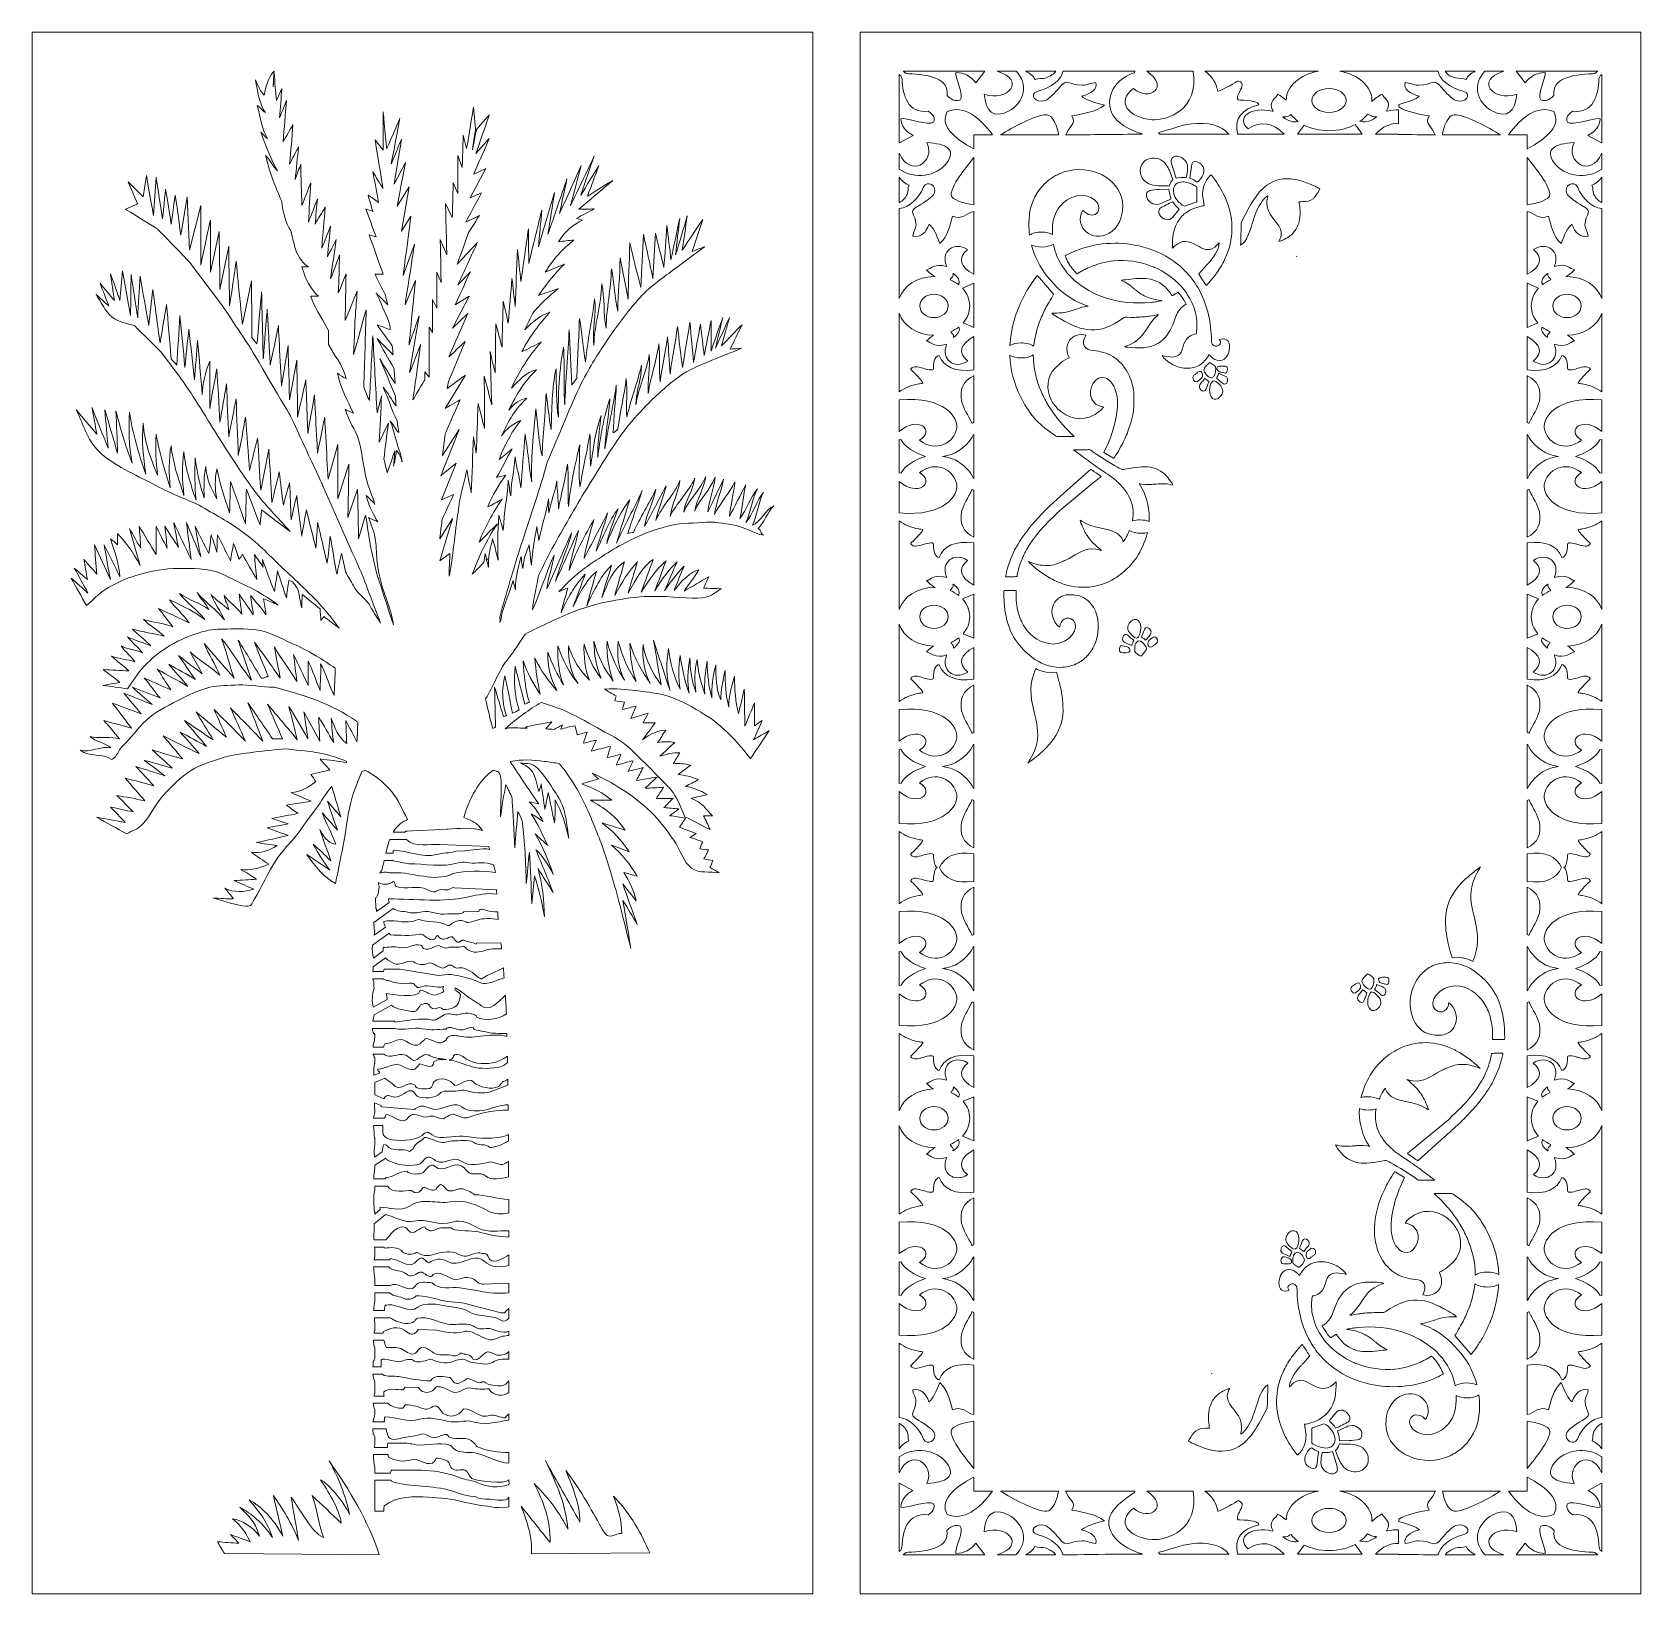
# Model space of a CAD drawing. Header units: centimetres. Extents: x -11.7 to 11.7, y -11.4 to 11.4.
import ezdxf

# ---------------------------------------------------------------- set-up
doc = ezdxf.new("R2010")
doc.units = ezdxf.units.CM
doc.header["$MEASUREMENT"] = 0
doc.layers.add('Layer 1', color=7, linetype='Continuous')

msp = doc.modelspace()

# ---------------------------------------------------------------- linework, layer by layer
at = {"layer": 'Layer 1', "lineweight": 9}
for points, knots in [([(-11.72662, 11.38151), (-11.72662, 11.38151), (-0.34511, 11.38151), (-0.34511, 11.38151), (-0.34511, 11.38151), (-0.34511, 11.38151), (-0.34511, 11.38151), (-0.34511, 11.38151), (-0.34511, -11.38151), (-0.34511, -11.38151), (-0.34511, -11.38151), (-0.34511, -11.38151), (-0.34511, -11.38151), (-0.34511, -11.38151), (-11.72662, -11.38151), (-11.72662, -11.38151), (-11.72662, -11.38151), (-11.72662, -11.38151), (-11.72662, -11.38151), (-11.72662, -11.38151), (-11.72662, 11.38151), (-11.72662, 11.38151)], [0, 0, 0, 0, 0.14285714, 0.14285714, 0.14285714, 0.28571429, 0.28571429, 0.28571429, 0.42857143, 0.42857143, 0.42857143, 0.57142857, 0.57142857, 0.57142857, 0.71428571, 0.71428571, 0.71428571, 0.85714286, 0.85714286, 0.85714286, 1, 1, 1, 1]), ([(0.34511, 11.38151), (0.34511, 11.38151), (11.72662, 11.38151), (11.72662, 11.38151), (11.72662, 11.38151), (11.72662, 11.38151), (11.72662, 11.38151), (11.72662, 11.38151), (11.72662, -11.38151), (11.72662, -11.38151), (11.72662, -11.38151), (11.72662, -11.38151), (11.72662, -11.38151), (11.72662, -11.38151), (0.34511, -11.38151), (0.34511, -11.38151), (0.34511, -11.38151), (0.34511, -11.38151), (0.34511, -11.38151), (0.34511, -11.38151), (0.34511, 11.38151), (0.34511, 11.38151)], [0, 0, 0, 0, 0.14285714, 0.14285714, 0.14285714, 0.28571429, 0.28571429, 0.28571429, 0.42857143, 0.42857143, 0.42857143, 0.57142857, 0.57142857, 0.57142857, 0.71428571, 0.71428571, 0.71428571, 0.85714286, 0.85714286, 0.85714286, 1, 1, 1, 1]), ([(-7.96574, 4.101), (-7.96574, 4.101), (-7.97404, 4.11063), (-7.97404, 4.11063), (-7.97404, 4.11063), (-7.97404, 4.11063), (-7.97405, 4.11064), (-8.1733, 4.34197), (-8.30009, 4.45413), (-8.44953, 4.65042), (-8.44953, 4.65042), (-8.44953, 4.65042), (-8.44953, 4.65042), (-8.6035, 4.84671), (-8.71671, 5.02897), (-8.88426, 5.28134), (-8.88426, 5.28134), (-8.88426, 5.28135), (-8.88427, 5.28135), (-9.04729, 5.53372), (-9.28276, 5.92629), (-9.44126, 6.16463), (-9.44126, 6.16463), (-9.44126, 6.16464), (-9.44126, 6.16464), (-9.60429, 6.40298), (-9.70844, 6.52917), (-9.83976, 6.71143), (-9.83976, 6.71143), (-9.83977, 6.71143), (-9.83977, 6.71144), (-9.97109, 6.84463), (-10.10242, 6.97081), (-10.23374, 7.10401), (-10.23374, 7.10401), (-10.23374, 7.10401), (-10.23374, 7.10401), (-10.34695, 7.13906), (-10.46469, 7.15308), (-10.56432, 7.23019), (-10.56432, 7.23019), (-10.56432, 7.23019), (-10.56432, 7.23019), (-10.65941, 7.31432), (-10.72281, 7.4405), (-10.79527, 7.55967), (-10.79527, 7.55967), (-10.79527, 7.55967), (-10.79527, 7.55967), (-10.73187, 7.50359), (-10.673, 7.44751), (-10.6096, 7.39143), (-10.6096, 7.39143), (-10.6096, 7.39143), (-10.6096, 7.39143), (-10.65036, 7.50359), (-10.69564, 7.60875), (-10.7364, 7.72091), (-10.7364, 7.72091), (-10.7364, 7.72091), (-10.7364, 7.72091), (-10.66847, 7.63679), (-10.59602, 7.55266), (-10.52809, 7.46854), (-10.52809, 7.46854), (-10.52809, 7.46854), (-10.52809, 7.46854), (-10.5462, 7.60174), (-10.56432, 7.73493), (-10.58696, 7.86112), (-10.58696, 7.86112), (-10.58696, 7.86111), (-10.58696, 7.86111), (-10.53715, 7.73493), (-10.49186, 7.60174), (-10.44658, 7.46854), (-10.44658, 7.46854), (-10.44658, 7.46854), (-10.44658, 7.46854), (-10.43299, 7.60875), (-10.42393, 7.75596), (-10.41035, 7.90318), (-10.41035, 7.90318), (-10.41035, 7.90317), (-10.41035, 7.90317), (-10.37412, 7.68586), (-10.33337, 7.46854), (-10.29261, 7.25122), (-10.29261, 7.25122), (-10.29261, 7.25122), (-10.29261, 7.25123), (-10.28808, 7.44751), (-10.28808, 7.65081), (-10.28355, 7.8471), (-10.28355, 7.8471), (-10.28355, 7.84709), (-10.28355, 7.84709), (-10.25185, 7.63679), (-10.22015, 7.42648), (-10.18845, 7.21617), (-10.18845, 7.21617), (-10.18845, 7.21617), (-10.18845, 7.21618), (-10.1794, 7.41947), (-10.16581, 7.62277), (-10.15223, 7.82606), (-10.15223, 7.82606), (-10.15223, 7.82606), (-10.15223, 7.82606), (-10.11147, 7.58771), (-10.07072, 7.34937), (-10.02543, 7.10401), (-10.02543, 7.10401), (-10.02543, 7.10401), (-10.02543, 7.10401), (-10.00732, 7.27927), (-9.9892, 7.45452), (-9.96656, 7.62978), (-9.96656, 7.62978), (-9.96656, 7.62977), (-9.96656, 7.62977), (-9.93486, 7.37039), (-9.89863, 7.11102), (-9.86241, 6.85164), (-9.86241, 6.85164), (-9.86241, 6.85164), (-9.86241, 6.85164), (-9.83071, 7.04092), (-9.79901, 7.22318), (-9.76731, 7.41246), (-9.76731, 7.41246), (-9.76731, 7.41246), (-9.76731, 7.41245), (-9.74467, 7.14607), (-9.72202, 6.88669), (-9.69938, 6.6203), (-9.69938, 6.6203), (-9.69938, 6.6203), (-9.69938, 6.6203), (-9.67221, 6.58525), (-9.64504, 6.55721), (-9.61787, 6.52917), (-9.61787, 6.52917), (-9.61787, 6.52917), (-9.61787, 6.52917), (-9.60429, 6.76752), (-9.58617, 7.01288), (-9.57259, 7.25122), (-9.57259, 7.25122), (-9.57259, 7.25122), (-9.57259, 7.25122), (-9.54994, 6.99885), (-9.52277, 6.74649), (-9.50013, 6.49412), (-9.50013, 6.49412), (-9.50013, 6.49412), (-9.50013, 6.49412), (-9.48202, 6.67638), (-9.4639, 6.86566), (-9.44126, 7.05494), (-9.44126, 7.05494), (-9.44126, 7.05493), (-9.44126, 7.05493), (-9.41409, 6.80256), (-9.38692, 6.55721), (-9.35975, 6.31185), (-9.35975, 6.31185), (-9.35975, 6.31185), (-9.35975, 6.31185), (-9.34616, 6.50113), (-9.32805, 6.69741), (-9.31446, 6.88669), (-9.31446, 6.88669), (-9.31446, 6.88669), (-9.31446, 6.88669), (-9.29182, 6.62731), (-9.26918, 6.36092), (-9.24654, 6.09453), (-9.24654, 6.09453), (-9.24654, 6.09453), (-9.24654, 6.09454), (-9.24201, 6.25577), (-9.20578, 6.417), (-9.13786, 6.58525), (-9.13786, 6.58525), (-9.13786, 6.58525), (-9.13786, 6.58524), (-9.13786, 6.35391), (-9.13786, 6.12257), (-9.13786, 5.89824), (-9.13786, 5.89824), (-9.13785, 5.89825), (-9.13785, 5.89825), (-9.10616, 6.08752), (-9.06993, 6.28381), (-9.0337, 6.47309), (-9.0337, 6.47309), (-9.0337, 6.47308), (-9.0337, 6.47308), (-9.02011, 6.2137), (-9.002, 5.95433), (-8.98841, 5.69495), (-8.98841, 5.69495), (-8.98841, 5.69495), (-8.98841, 5.69495), (-8.95672, 5.88423), (-8.92502, 6.0735), (-8.89332, 6.25577), (-8.89332, 6.25577), (-8.89332, 6.25576), (-8.89332, 6.25576), (-8.88426, 5.99638), (-8.87068, 5.73701), (-8.86162, 5.48464), (-8.86162, 5.48464), (-8.86162, 5.48464), (-8.86162, 5.48464), (-8.82539, 5.66691), (-8.78916, 5.85618), (-8.75294, 6.03845), (-8.75294, 6.03845), (-8.75294, 6.03845), (-8.75294, 6.03844), (-8.74388, 5.76505), (-8.73029, 5.48464), (-8.72124, 5.21124), (-8.72124, 5.21124), (-8.72124, 5.21124), (-8.72124, 5.21124), (-8.68501, 5.39351), (-8.64878, 5.58278), (-8.61708, 5.77206), (-8.61708, 5.77206), (-8.61708, 5.77206), (-8.61708, 5.77205), (-8.59444, 5.51268), (-8.57633, 5.2533), (-8.55821, 4.99392), (-8.55821, 4.99392), (-8.55821, 4.99392), (-8.55821, 4.99392), (-8.51746, 5.14815), (-8.4767, 5.30938), (-8.44047, 5.46361), (-8.44047, 5.46361), (-8.44047, 5.46361), (-8.44047, 5.4636), (-8.42236, 5.21124), (-8.40877, 4.95887), (-8.39519, 4.7065), (-8.39519, 4.7065), (-8.39519, 4.7065), (-8.39519, 4.7065), (-8.35443, 4.90279), (-8.31368, 5.09908), (-8.27745, 5.30237), (-8.27745, 5.30237), (-8.27745, 5.30237), (-8.27745, 5.30237), (-8.25933, 5.04299), (-8.24575, 4.78361), (-8.23216, 4.52423), (-8.23216, 4.52423), (-8.23216, 4.52424), (-8.23216, 4.52424), (-8.19594, 4.67145), (-8.15971, 4.82568), (-8.12348, 4.97289), (-8.12348, 4.97289), (-8.12348, 4.97289), (-8.12348, 4.97289), (-8.10537, 4.81165), (-8.08725, 4.65042), (-8.06461, 4.48918), (-8.06461, 4.48918), (-8.06461, 4.48918), (-8.06461, 4.48919), (-8.03744, 4.59434), (-8.00574, 4.7065), (-7.97404, 4.81166), (-7.97404, 4.81166), (-7.97404, 4.81165), (-7.97404, 4.81165), (-7.96499, 4.62939), (-7.95593, 4.45413), (-7.9514, 4.27187), (-7.9514, 4.27187), (-7.9514, 4.27187), (-7.9514, 4.27187), (-7.92423, 4.39104), (-7.89706, 4.51021), (-7.86989, 4.62939), (-7.86989, 4.62939), (-7.86989, 4.62939), (-7.86989, 4.62938), (-7.84725, 4.4331), (-7.82007, 4.23682), (-7.79743, 4.03352), (-7.79743, 4.03352), (-7.79743, 4.03352), (-7.79743, 4.03352), (-7.77479, 4.16671), (-7.75215, 4.2929), (-7.72951, 4.41908), (-7.72951, 4.41908), (-7.72951, 4.41908), (-7.72951, 4.41908), (-7.68422, 4.2298), (-7.63441, 4.04053), (-7.58912, 3.85826), (-7.58912, 3.85826), (-7.58912, 3.85826), (-7.58912, 3.85826), (-7.58007, 3.98445), (-7.57101, 4.11063), (-7.56648, 4.23682), (-7.56648, 4.23682), (-7.56648, 4.23681), (-7.56648, 4.23681), (-7.51667, 4.03352), (-7.47138, 3.83723), (-7.4261, 3.64094), (-7.4261, 3.64094), (-7.4261, 3.64094), (-7.4261, 3.64095), (-7.40799, 3.77414), (-7.3944, 3.90733), (-7.38081, 4.03352), (-7.38081, 4.03352), (-7.38081, 4.03352), (-7.38081, 4.03351), (-7.34912, 3.85125), (-7.31742, 3.66197), (-7.28572, 3.47971), (-7.28572, 3.47971), (-7.28572, 3.47971), (-7.28572, 3.47971), (-7.26307, 3.57785), (-7.24043, 3.683), (-7.21779, 3.78115), (-7.21779, 3.78115), (-7.21779, 3.78115), (-7.21779, 3.78115), (-7.19515, 3.69702), (-7.17703, 3.60589), (-7.15892, 3.51476), (-7.15892, 3.51476), (-7.15892, 3.51476), (-7.15892, 3.51476), (-7.11816, 3.44466), (-7.07741, 3.38156), (-7.04118, 3.31146), (-7.04118, 3.31146), (-7.04118, 3.31146), (-7.04118, 3.31146), (-6.99137, 3.19229), (-6.84193, 3.12218), (-6.79212, 3.00301), (-6.79212, 3.00301), (-6.79212, 3.00301), (-6.79212, 3.00301), (-6.77119, 2.96412), (-6.71881, 2.88124), (-6.64767, 2.768), (-6.64767, 2.768), (-6.64767, 2.768), (-6.64767, 2.768), (-6.64767, 2.76801), (-6.92344, 3.49373), (-6.92344, 3.49373), (-6.92344, 3.49373), (-6.92344, 3.49373), (-6.92344, 3.49373), (-6.92345, 3.49374), (-7.50761, 4.81166), (-7.50761, 4.81166), (-7.50761, 4.81166), (-7.50761, 4.81166), (-7.50761, 4.81166), (-7.50762, 4.81167), (-7.96046, 5.78608), (-7.96046, 5.78608), (-7.96046, 5.78608), (-7.96046, 5.78608), (-7.96046, 5.78608), (-7.96046, 5.78609), (-8.55821, 6.80257), (-8.55821, 6.80257), (-8.55821, 6.80257), (-8.55821, 6.80257), (-8.55821, 6.80257), (-8.55822, 6.80257), (-8.95219, 7.39143), (-8.95219, 7.39143), (-8.95219, 7.39143), (-8.95219, 7.39143), (-8.95219, 7.39143), (-8.95219, 7.39143), (-9.4322, 8.02936), (-9.4322, 8.02936), (-9.4322, 8.02936), (-9.4322, 8.02936), (-9.4322, 8.02936), (-9.43221, 8.02937), (-9.89863, 8.51307), (-9.89863, 8.51307), (-9.89863, 8.51307), (-9.89863, 8.51307), (-9.89863, 8.51307), (-9.89864, 8.51307), (-10.36506, 8.80049), (-10.36506, 8.80049), (-10.36506, 8.80049), (-10.36506, 8.80049), (-10.36506, 8.80049), (-10.36506, 8.80049), (-10.18845, 8.8776), (-10.18845, 8.8776), (-10.18845, 8.8776), (-10.18845, 8.8776), (-10.18846, 8.8776), (-10.18846, 8.87761), (-10.32884, 9.20007), (-10.32884, 9.20007), (-10.32884, 9.20007), (-10.32884, 9.20007), (-10.32884, 9.20007), (-10.32883, 9.20007), (-10.10694, 8.98276), (-10.10694, 8.98276), (-10.10694, 8.98276), (-10.10694, 8.98276), (-10.10694, 8.98276), (-10.10694, 8.98276), (-10.06166, 9.29121), (-10.06166, 9.29121), (-10.06166, 9.29121), (-10.06166, 9.29121), (-10.06166, 9.29121), (-10.06166, 9.2912), (-9.9575, 8.70936), (-9.9575, 8.70936), (-9.9575, 8.70936), (-9.9575, 8.70936), (-9.9575, 8.70936), (-9.9575, 8.70936), (-9.92128, 9.27018), (-9.92128, 9.27018), (-9.92128, 9.27018), (-9.92128, 9.27018), (-9.92128, 9.27018), (-9.92128, 9.27017), (-9.82618, 8.66028), (-9.82618, 8.66028), (-9.82618, 8.66028), (-9.82618, 8.66028), (-9.82618, 8.66028), (-9.82618, 8.66029), (-9.78089, 9.09492), (-9.78089, 9.09492), (-9.78089, 9.09492), (-9.78089, 9.09492), (-9.78089, 9.09492), (-9.78089, 9.09491), (-9.69938, 8.58317), (-9.69938, 8.58317), (-9.69938, 8.58317), (-9.69938, 8.58317), (-9.69938, 8.58317), (-9.69938, 8.58318), (-9.64051, 9.00379), (-9.64051, 9.00379), (-9.64051, 9.00379), (-9.64051, 9.00379), (-9.64051, 9.00379), (-9.64051, 9.00378), (-9.559, 8.42194), (-9.559, 8.42194), (-9.559, 8.42194), (-9.559, 8.42194), (-9.559, 8.42194), (-9.559, 8.42194), (-9.46843, 8.98276), (-9.46843, 8.98276), (-9.46843, 8.98276), (-9.46843, 8.98276), (-9.46843, 8.98275), (-9.46843, 8.98275), (-9.4322, 8.20462), (-9.4322, 8.20462), (-9.4322, 8.20462), (-9.4322, 8.20462), (-9.4322, 8.20462), (-9.4322, 8.20462), (-9.26918, 8.85657), (-9.26918, 8.85657), (-9.26918, 8.85657), (-9.26918, 8.85657), (-9.26918, 8.85657), (-9.26918, 8.85656), (-9.26918, 7.9873), (-9.26918, 7.9873), (-9.26918, 7.9873), (-9.26918, 7.9873), (-9.26918, 7.9873), (-9.26918, 7.98731), (-9.1288, 8.63925), (-9.1288, 8.63925), (-9.1288, 8.63925), (-9.1288, 8.63925), (-9.1288, 8.63925), (-9.1288, 8.63924), (-9.1288, 7.88215), (-9.1288, 7.88215), (-9.1288, 7.88215), (-9.1288, 7.88215), (-9.1288, 7.88215), (-9.1288, 7.88215), (-9.002, 8.47802), (-9.002, 8.47802), (-9.002, 8.47802), (-9.002, 8.47802), (-9.002, 8.47802), (-9.002, 8.47801), (-8.98841, 7.62978), (-8.98841, 7.62978), (-8.98841, 7.62978), (-8.98842, 7.62978), (-8.98841, 7.62978), (-8.98841, 7.62978), (-8.86162, 8.2607), (-8.86162, 8.2607), (-8.86162, 8.2607), (-8.86162, 8.2607), (-8.86162, 8.2607), (-8.86162, 8.26069), (-8.84803, 7.39143), (-8.84803, 7.39143), (-8.84803, 7.39143), (-8.84803, 7.39143), (-8.84803, 7.39143), (-8.84803, 7.39144), (-8.75294, 8.04338), (-8.75294, 8.04338), (-8.75294, 8.04338), (-8.75294, 8.04338), (-8.75294, 8.04338), (-8.75294, 8.04337), (-8.66237, 7.12504), (-8.66237, 7.12504), (-8.66237, 7.12504), (-8.66237, 7.12504), (-8.66237, 7.12504), (-8.66237, 7.12504), (-8.53104, 7.75596), (-8.53104, 7.75596), (-8.53104, 7.75596), (-8.53104, 7.75596), (-8.53104, 7.75596), (-8.53104, 7.75595), (-8.52199, 6.92875), (-8.52199, 6.92875), (-8.52199, 6.92875), (-8.52199, 6.92875), (-8.52198, 6.92875), (-8.52198, 6.92875), (-8.44953, 6.83762), (-8.44953, 6.83762), (-8.44953, 6.83762), (-8.44953, 6.83762), (-8.44953, 6.83762), (-8.44953, 6.83763), (-8.3816, 7.59473), (-8.3816, 7.59473), (-8.3816, 7.59473), (-8.3816, 7.59472), (-8.3816, 7.59472), (-8.3816, 7.59471), (-8.35896, 6.6203), (-8.35896, 6.6203), (-8.35896, 6.6203), (-8.35896, 6.6203), (-8.35896, 6.6203), (-8.35896, 6.62031), (-8.30009, 7.34236), (-8.30009, 7.34236), (-8.30009, 7.34236), (-8.30009, 7.34236), (-8.30009, 7.34236), (-8.30009, 7.34235), (-8.25481, 6.52917), (-8.25481, 6.52917), (-8.25481, 6.52917), (-8.25481, 6.52917), (-8.25481, 6.52917), (-8.2548, 6.52917), (-8.13707, 7.10401), (-8.13707, 7.10401), (-8.13707, 7.10401), (-8.13707, 7.10401), (-8.13707, 7.10401), (-8.13707, 7.104), (-8.09178, 6.22072), (-8.09178, 6.22072), (-8.09178, 6.22072), (-8.09178, 6.22072), (-8.09178, 6.22072), (-8.09178, 6.22072), (-7.99668, 6.81659), (-7.99668, 6.81659), (-7.99668, 6.81659), (-7.99668, 6.81659), (-7.99668, 6.81659), (-7.99668, 6.81658), (-7.97404, 6.02443), (-7.97404, 6.02443), (-7.97404, 6.02443), (-7.97404, 6.02443), (-7.97404, 6.02443), (-7.97404, 6.02443), (-7.86989, 6.59927), (-7.86989, 6.59927), (-7.86989, 6.59927), (-7.86989, 6.59927), (-7.86989, 6.59927), (-7.86989, 6.59926), (-7.8563, 5.77206), (-7.8563, 5.77206), (-7.8563, 5.77206), (-7.8563, 5.77206), (-7.8563, 5.77206), (-7.8563, 5.77207), (-7.73856, 6.31185), (-7.73856, 6.31185), (-7.73856, 6.31185), (-7.73856, 6.31185), (-7.73856, 6.31185), (-7.73856, 6.31184), (-7.70686, 5.53371), (-7.70686, 5.53371), (-7.70686, 5.53371), (-7.70686, 5.53371), (-7.70686, 5.53371), (-7.70686, 5.53372), (-7.61177, 6.09453), (-7.61177, 6.09453), (-7.61177, 6.09453), (-7.61177, 6.09453), (-7.61177, 6.09453), (-7.61177, 6.09452), (-7.56648, 5.24629), (-7.56648, 5.24629), (-7.56648, 5.24629), (-7.56648, 5.24629), (-7.56648, 5.24629), (-7.56648, 5.2463), (-7.46233, 5.77206), (-7.46233, 5.77206), (-7.46233, 5.77206), (-7.46233, 5.77206), (-7.46233, 5.77206), (-7.46233, 5.77205), (-7.41252, 4.86774), (-7.41252, 4.86774), (-7.41252, 4.86774), (-7.41252, 4.86774), (-7.41251, 4.86774), (-7.41251, 4.86774), (-7.27213, 5.37248), (-7.27213, 5.37248), (-7.27213, 5.37248), (-7.27213, 5.37248), (-7.27213, 5.37247), (-7.27213, 5.37247), (-7.27213, 4.58032), (-7.27213, 4.58032), (-7.27213, 4.58032), (-7.27213, 4.58032), (-7.27213, 4.58032), (-7.27213, 4.58032), (-7.10911, 5.08506), (-7.10911, 5.08506), (-7.10911, 5.08506), (-7.10911, 5.08506), (-7.10911, 5.08506), (-7.10911, 5.08505), (-7.12269, 4.30692), (-7.12269, 4.30692), (-7.12269, 4.30692), (-7.12269, 4.30692), (-7.12269, 4.30692), (-7.12269, 4.30692), (-6.98231, 4.72052), (-6.98231, 4.72052), (-6.98231, 4.72052), (-6.98231, 4.72052), (-6.98231, 4.72052), (-6.98231, 4.72051), (-6.96873, 3.99847), (-6.96873, 3.99847), (-6.96873, 3.99847), (-6.96873, 3.99847), (-6.96873, 3.99847), (-6.96873, 3.99847), (-6.86457, 4.34197), (-6.86457, 4.34197), (-6.86457, 4.34197), (-6.86457, 4.34197), (-6.86457, 4.34197), (-6.86457, 4.34196), (-6.79665, 3.90733), (-6.79665, 3.90733), (-6.79665, 3.90733), (-6.79665, 3.90733), (-6.79664, 3.90733), (-6.79664, 3.90733), (-6.70155, 3.47971), (-6.70155, 3.47971), (-6.70155, 3.47971), (-6.70155, 3.47971), (-6.70155, 3.47971), (-6.70154, 3.4797), (-6.45963, 2.74457), (-6.45963, 2.74457), (-6.45963, 2.74457), (-6.45963, 2.74457), (-6.45963, 2.74457), (-6.46354, 2.76993), (-6.46723, 2.79105), (-6.4706, 2.80672), (-6.4706, 2.80672), (-6.4706, 2.80672), (-6.4706, 2.80673), (-6.49777, 2.95394), (-6.53852, 3.05208), (-6.58381, 3.17827), (-6.58381, 3.17827), (-6.58381, 3.17827), (-6.58381, 3.17827), (-6.62909, 3.31146), (-6.67438, 3.4727), (-6.69702, 3.65496), (-6.69702, 3.65496), (-6.69702, 3.65496), (-6.69702, 3.65496), (-6.70608, 3.7461), (-6.71061, 3.87228), (-6.71966, 3.97043), (-6.71966, 3.97043), (-6.71966, 3.97043), (-6.71966, 3.97043), (-6.74683, 4.13166), (-6.78759, 4.20877), (-6.82381, 4.30692), (-6.82381, 4.30692), (-6.82381, 4.30692), (-6.82381, 4.30692), (-6.79212, 4.2929), (-6.71966, 4.25784), (-6.68796, 4.24383), (-6.68796, 4.24383), (-6.68796, 4.24383), (-6.68796, 4.24383), (-6.7423, 4.33496), (-6.82381, 4.47516), (-6.85551, 4.62939), (-6.85551, 4.62939), (-6.85551, 4.62939), (-6.85551, 4.62939), (-6.81476, 4.58733), (-6.76947, 4.54527), (-6.72872, 4.5032), (-6.72872, 4.5032), (-6.72872, 4.50321), (-6.72872, 4.50321), (-6.76948, 4.62939), (-6.81929, 4.72753), (-6.85551, 4.88176), (-6.85551, 4.88176), (-6.85552, 4.88176), (-6.85552, 4.88176), (-6.89627, 5.02898), (-6.91891, 5.28134), (-6.96873, 5.44258), (-6.96873, 5.44258), (-6.96873, 5.44258), (-6.96873, 5.44258), (-7.02307, 5.60381), (-7.10458, 5.70196), (-7.16345, 5.88422), (-7.16345, 5.88422), (-7.16345, 5.88422), (-7.16345, 5.88422), (-7.13175, 5.85618), (-7.07288, 5.84917), (-7.04118, 5.82814), (-7.04118, 5.82814), (-7.04118, 5.82814), (-7.04118, 5.82815), (-7.12722, 5.99639), (-7.22232, 6.18567), (-7.27666, 6.40999), (-7.27666, 6.40999), (-7.27666, 6.40999), (-7.27666, 6.40999), (-7.2359, 6.38195), (-7.19062, 6.35391), (-7.14986, 6.33288), (-7.14986, 6.33288), (-7.14986, 6.33288), (-7.14987, 6.33288), (-7.20874, 6.5502), (-7.31742, 6.66236), (-7.40799, 6.83061), (-7.40799, 6.83061), (-7.40799, 6.83061), (-7.40799, 6.83061), (-7.40799, 6.90071), (-7.40799, 6.9638), (-7.40799, 7.03391), (-7.40799, 7.03391), (-7.40799, 7.03391), (-7.40799, 7.03391), (-7.5212, 7.25122), (-7.61629, 7.37741), (-7.66611, 7.53163), (-7.66611, 7.53163), (-7.66611, 7.53163), (-7.66611, 7.53163), (-7.62988, 7.53163), (-7.58912, 7.53163), (-7.5529, 7.53163), (-7.5529, 7.53163), (-7.5529, 7.53163), (-7.5529, 7.53163), (-7.66611, 7.63679), (-7.74309, 7.77699), (-7.7929, 7.95926), (-7.7929, 7.95926), (-7.7929, 7.95926), (-7.7929, 7.95926), (-7.7612, 7.95926), (-7.72951, 7.95926), (-7.69781, 7.95926), (-7.69781, 7.95926), (-7.69781, 7.95926), (-7.69781, 7.95926), (-7.77026, 8.00833), (-7.83819, 8.07142), (-7.89253, 8.23266), (-7.89253, 8.23266), (-7.89253, 8.23266), (-7.89253, 8.23266), (-7.91517, 8.31678), (-7.93329, 8.4009), (-7.95593, 8.48503), (-7.95593, 8.48503), (-7.95593, 8.48503), (-7.95593, 8.48503), (-8.03744, 8.61121), (-8.06914, 8.75142), (-8.08725, 8.91265), (-8.08725, 8.91265), (-8.08725, 8.91265), (-8.08726, 8.91266), (-8.17782, 9.11595), (-8.26386, 9.33327), (-8.32273, 9.58564), (-8.32273, 9.58564), (-8.32273, 9.58564), (-8.32273, 9.58564), (-8.25481, 9.51553), (-8.21858, 9.4244), (-8.15065, 9.36131), (-8.15065, 9.36131), (-8.15065, 9.36131), (-8.15065, 9.36131), (-8.24575, 9.52956), (-8.31368, 9.6978), (-8.39519, 9.92213), (-8.39519, 9.92213), (-8.39519, 9.92213), (-8.39519, 9.92213), (-8.35443, 9.89409), (-8.33632, 9.85904), (-8.29556, 9.831), (-8.29556, 9.831), (-8.29556, 9.831), (-8.29556, 9.831), (-8.37255, 9.95017), (-8.39972, 10.13244), (-8.445, 10.3147), (-8.445, 10.3147), (-8.445, 10.3147), (-8.445, 10.3147), (-8.39519, 10.27965), (-8.37708, 10.2446), (-8.32726, 10.20955), (-8.32726, 10.20955), (-8.32726, 10.20955), (-8.32726, 10.20955), (-8.4133, 10.34275), (-8.44047, 10.518), (-8.47217, 10.68625), (-8.47217, 10.68625), (-8.47217, 10.68625), (-8.47217, 10.68625), (-8.43142, 10.59511), (-8.39519, 10.51099), (-8.34538, 10.46192), (-8.34538, 10.46192), (-8.34538, 10.46192), (-8.34538, 10.46192), (-8.30915, 10.65821), (-8.25028, 10.77037), (-8.20047, 10.81243), (-8.20047, 10.81243), (-8.20047, 10.81243), (-8.20047, 10.81243), (-8.2045, 10.73766), (-8.20852, 10.66149), (-8.21294, 10.58518), (-8.21294, 10.58518), (-8.21294, 10.58518), (-8.21294, 10.58518), (-8.20852, 10.65214), (-8.20449, 10.71895), (-8.20047, 10.78439), (-8.20047, 10.78439), (-8.20047, 10.78439), (-8.20047, 10.78439), (-8.18688, 10.65119), (-8.17782, 10.518), (-8.16424, 10.38481), (-8.16424, 10.38481), (-8.16424, 10.38481), (-8.16424, 10.38481), (-8.13707, 10.44089), (-8.11442, 10.50398), (-8.08725, 10.56006), (-8.08725, 10.56006), (-8.08725, 10.56006), (-8.08725, 10.56006), (-8.09631, 10.41986), (-8.10537, 10.27264), (-8.11895, 10.13244), (-8.11895, 10.13244), (-8.11895, 10.13244), (-8.11895, 10.13244), (-8.08725, 10.21656), (-8.05103, 10.30068), (-8.01933, 10.38481), (-8.01933, 10.38481), (-8.01933, 10.3848), (-8.01933, 10.3848), (-8.03744, 10.18151), (-8.05103, 9.98522), (-8.06914, 9.78192), (-8.06914, 9.78192), (-8.06914, 9.78192), (-8.06914, 9.78193), (-8.01933, 9.86605), (-7.97404, 9.95017), (-7.92423, 10.03429), (-7.92423, 10.03429), (-7.92423, 10.03429), (-7.92423, 10.03429), (-7.93782, 9.84501), (-7.95593, 9.64873), (-7.97404, 9.45945), (-7.97404, 9.45945), (-7.97404, 9.45945), (-7.97404, 9.45945), (-7.92876, 9.54358), (-7.888, 9.6277), (-7.84272, 9.71182), (-7.84272, 9.71182), (-7.84272, 9.71182), (-7.84272, 9.71182), (-7.86083, 9.55058), (-7.87442, 9.38935), (-7.89253, 9.23512), (-7.89253, 9.23512), (-7.89253, 9.23512), (-7.89253, 9.23513), (-7.86536, 9.30523), (-7.83819, 9.38234), (-7.81102, 9.45945), (-7.81102, 9.45945), (-7.81102, 9.45945), (-7.81102, 9.45945), (-7.80649, 9.25615), (-7.80196, 9.05987), (-7.7929, 8.85657), (-7.7929, 8.85657), (-7.7929, 8.85657), (-7.7929, 8.85657), (-7.75215, 8.96874), (-7.70686, 9.07389), (-7.66611, 9.18605), (-7.66611, 9.18605), (-7.66611, 9.18605), (-7.66611, 9.18605), (-7.67517, 8.98976), (-7.68875, 8.80049), (-7.69781, 8.61121), (-7.69781, 8.61121), (-7.69781, 8.61121), (-7.69781, 8.61121), (-7.65252, 8.72338), (-7.61177, 8.84255), (-7.56648, 8.95472), (-7.56648, 8.95472), (-7.56648, 8.95471), (-7.56648, 8.95471), (-7.58007, 8.83554), (-7.58912, 8.70936), (-7.60271, 8.58317), (-7.60271, 8.58317), (-7.60271, 8.58317), (-7.60271, 8.58317), (-7.5529, 8.66729), (-7.50308, 8.75142), (-7.45327, 8.83554), (-7.45327, 8.83554), (-7.45327, 8.83554), (-7.45327, 8.83554), (-7.47139, 8.63224), (-7.4895, 8.43596), (-7.50308, 8.23266), (-7.50308, 8.23266), (-7.50308, 8.23266), (-7.50308, 8.23266), (-7.46233, 8.33781), (-7.41704, 8.44998), (-7.37629, 8.55513), (-7.37629, 8.55513), (-7.37629, 8.55513), (-7.37629, 8.55513), (-7.38987, 8.40791), (-7.40799, 8.2607), (-7.42157, 8.10647), (-7.42157, 8.10647), (-7.42157, 8.10647), (-7.42157, 8.10648), (-7.38081, 8.1906), (-7.33553, 8.27472), (-7.29477, 8.35884), (-7.29477, 8.35884), (-7.29478, 8.35884), (-7.29478, 8.35884), (-7.32195, 8.16956), (-7.34912, 7.97328), (-7.37629, 7.784), (-7.37629, 7.784), (-7.37629, 7.784), (-7.37629, 7.78401), (-7.331, 7.89617), (-7.29025, 8.01534), (-7.24496, 8.13451), (-7.24496, 8.13451), (-7.24496, 8.13451), (-7.24496, 8.13451), (-7.24949, 7.95225), (-7.25402, 7.76297), (-7.26307, 7.58071), (-7.26307, 7.58071), (-7.26307, 7.58071), (-7.26307, 7.58071), (-7.22232, 7.67184), (-7.18609, 7.76297), (-7.14986, 7.86112), (-7.14986, 7.86112), (-7.14986, 7.86111), (-7.14986, 7.86111), (-7.15439, 7.62977), (-7.15892, 7.40545), (-7.16345, 7.18112), (-7.16345, 7.18112), (-7.16345, 7.18112), (-7.16345, 7.18112), (-7.10458, 7.32133), (-7.04571, 7.46854), (-6.98684, 7.60875), (-6.98684, 7.60875), (-6.98684, 7.60874), (-6.98684, 7.60874), (-7.00948, 7.33535), (-7.01854, 7.2372), (-7.04118, 6.68339), (-7.04118, 6.68339), (-7.04118, 6.6834), (-7.04118, 6.6834), (-6.97325, 6.90071), (-6.92344, 7.11803), (-6.85551, 7.33535), (-6.85551, 7.33535), (-6.85552, 7.33534), (-6.85552, 7.33534), (-6.8691, 6.95679), (-6.87816, 6.58525), (-6.89174, 6.2067), (-6.89174, 6.2067), (-6.89174, 6.20669), (-6.89174, 6.20669), (-6.86457, 6.1436), (-6.8374, 6.0735), (-6.81023, 6.01041), (-6.81023, 6.01041), (-6.81023, 6.01041), (-6.81023, 6.01041), (-6.79212, 6.32587), (-6.77853, 6.64133), (-6.76042, 6.95679), (-6.76042, 6.95679), (-6.76042, 6.95679), (-6.76042, 6.95678), (-6.73778, 6.58524), (-6.71966, 6.2067), (-6.69702, 5.83515), (-6.69702, 5.83515), (-6.69702, 5.83515), (-6.69702, 5.83515), (-6.67438, 5.91227), (-6.65173, 5.99639), (-6.63362, 6.08051), (-6.63362, 6.08051), (-6.63362, 6.08051), (-6.63362, 6.08051), (-6.64268, 5.85618), (-6.65173, 5.63186), (-6.66532, 5.40753), (-6.66532, 5.40753), (-6.66532, 5.40753), (-6.66532, 5.40753), (-6.62004, 5.49866), (-6.57928, 5.58979), (-6.53399, 5.68093), (-6.53399, 5.68093), (-6.534, 5.68092), (-6.534, 5.68092), (-6.55664, 5.50567), (-6.57928, 5.33041), (-6.59739, 5.15516), (-6.59739, 5.15516), (-6.59739, 5.15516), (-6.59739, 5.15516), (-6.58381, 5.09206), (-6.56569, 5.02196), (-6.55211, 4.95887), (-6.55211, 4.95887), (-6.55211, 4.95887), (-6.55211, 4.95887), (-6.51135, 5.06403), (-6.47513, 5.17619), (-6.4389, 5.28134), (-6.4389, 5.28134), (-6.4389, 5.28134), (-6.4389, 5.28134), (-6.44419, 5.2076), (-6.45018, 5.13277), (-6.45632, 5.05771), (-6.45632, 5.05771), (-6.45632, 5.05771), (-6.45632, 5.05771), (-6.44364, 5.12044), (-6.42945, 5.19526), (-6.41363, 5.28474), (-6.41363, 5.28474), (-6.41363, 5.28474), (-6.41363, 5.28473), (-6.35418, 5.21563), (-6.33383, 5.12093), (-6.33383, 5.12093), (-6.33383, 5.12093), (-6.33383, 5.12093), (-6.33383, 5.12094), (-6.33854, 5.17798), (-6.35031, 5.19341), (-6.35972, 5.25046), (-6.35972, 5.25046), (-6.35972, 5.25046), (-6.35972, 5.25046), (-6.4162, 5.38354), (-6.44908, 5.56998), (-6.50556, 5.71256), (-6.50556, 5.71256), (-6.50556, 5.71255), (-6.50556, 5.71255), (-6.45378, 5.66503), (-6.43032, 5.58317), (-6.38325, 5.54517), (-6.38325, 5.54517), (-6.38325, 5.54517), (-6.38325, 5.54517), (-6.38796, 5.60219), (-6.39738, 5.65923), (-6.40679, 5.71628), (-6.40679, 5.71628), (-6.40679, 5.71628), (-6.40679, 5.71628), (-6.48679, 5.87788), (-6.53141, 6.04535), (-6.61142, 6.207), (-6.61142, 6.207), (-6.61142, 6.207), (-6.61142, 6.207), (-6.53612, 6.12141), (-6.4962, 6.03), (-6.42091, 5.93492), (-6.42091, 5.93492), (-6.42091, 5.93492), (-6.42091, 5.93492), (-6.42561, 5.98245), (-6.42561, 6.03), (-6.43032, 6.07753), (-6.43032, 6.07753), (-6.43032, 6.07753), (-6.43032, 6.07753), (-6.50561, 6.25814), (-6.58092, 6.43878), (-6.65623, 6.61939), (-6.65623, 6.61939), (-6.65623, 6.61939), (-6.65623, 6.61939), (-6.58563, 6.49582), (-6.51032, 6.38173), (-6.43503, 6.25814), (-6.43503, 6.25814), (-6.43503, 6.25814), (-6.43503, 6.25814), (-6.43974, 6.33421), (-6.44444, 6.41027), (-6.45386, 6.48631), (-6.45386, 6.48631), (-6.45386, 6.48631), (-6.45386, 6.48631), (-6.53385, 6.62891), (-6.61857, 6.77152), (-6.69859, 6.9141), (-6.69859, 6.9141), (-6.69859, 6.9141), (-6.69859, 6.91409), (-6.61857, 6.83806), (-6.54327, 6.7525), (-6.46327, 6.67644), (-6.46327, 6.67644), (-6.46327, 6.67644), (-6.46327, 6.67644), (-6.46798, 6.72396), (-6.47266, 6.762), (-6.47737, 6.80952), (-6.47737, 6.80952), (-6.47737, 6.80952), (-6.47737, 6.80952), (-6.54797, 6.9141), (-6.62328, 7.00918), (-6.69859, 7.11375), (-6.69859, 7.11375), (-6.69859, 7.11375), (-6.69859, 7.11375), (-6.63269, 7.09473), (-6.57151, 7.06622), (-6.50561, 7.04721), (-6.50561, 7.04721), (-6.50561, 7.04721), (-6.50561, 7.04721), (-6.51032, 7.08521), (-6.51503, 7.12325), (-6.52444, 7.16128), (-6.52444, 7.16128), (-6.52444, 7.16128), (-6.52444, 7.16128), (-6.58563, 7.30388), (-6.64681, 7.44649), (-6.71271, 7.57957), (-6.71271, 7.57957), (-6.71271, 7.57957), (-6.71271, 7.57957), (-6.65623, 7.52252), (-6.59975, 7.46548), (-6.54327, 7.40846), (-6.54327, 7.40846), (-6.54327, 7.40846), (-6.54327, 7.40846), (-6.55268, 7.45598), (-6.5668, 7.50351), (-6.57621, 7.55106), (-6.57621, 7.55106), (-6.57621, 7.55106), (-6.57621, 7.55106), (-6.62799, 7.64612), (-6.67976, 7.75069), (-6.72683, 7.85526), (-6.72683, 7.85526), (-6.72683, 7.85526), (-6.72683, 7.85526), (-6.68917, 7.85526), (-6.65152, 7.85526), (-6.60916, 7.85526), (-6.60916, 7.85526), (-6.60916, 7.85527), (-6.60916, 7.85527), (-6.67976, 8.0454), (-6.74566, 8.23553), (-6.81153, 8.42566), (-6.81153, 8.42566), (-6.81153, 8.42566), (-6.81153, 8.42566), (-6.7786, 8.41614), (-6.74566, 8.40665), (-6.71271, 8.39715), (-6.71271, 8.39715), (-6.71271, 8.39715), (-6.71271, 8.39715), (-6.75978, 8.53024), (-6.81153, 8.66332), (-6.86331, 8.80593), (-6.86331, 8.80593), (-6.86331, 8.80592), (-6.86331, 8.80592), (-6.83036, 8.7964), (-6.79272, 8.77742), (-6.75978, 8.76789), (-6.75978, 8.76789), (-6.75978, 8.76789), (-6.75978, 8.7679), (-6.78331, 8.84396), (-6.80684, 8.92952), (-6.83036, 9.00555), (-6.83036, 9.00555), (-6.83036, 9.00555), (-6.83036, 9.00555), (-6.7786, 8.97704), (-6.72683, 8.93901), (-6.67976, 8.90098), (-6.67976, 8.90098), (-6.67976, 8.90098), (-6.67976, 8.90098), (-6.70329, 9.05311), (-6.73153, 9.19569), (-6.75978, 9.34781), (-6.75978, 9.34781), (-6.75978, 9.34781), (-6.75978, 9.34781), (-6.70921, 9.2627), (-6.66243, 9.18523), (-6.61267, 9.10171), (-6.61267, 9.10171), (-6.61267, 9.10171), (-6.61267, 9.10171), (-6.61267, 9.10171), (-6.61387, 9.11965), (-6.61387, 9.11965), (-6.61387, 9.11965), (-6.61387, 9.11965), (-6.61387, 9.11965), (-6.61387, 9.11966), (-6.72683, 9.81364), (-6.72683, 9.81364), (-6.72683, 9.81364), (-6.72683, 9.81364), (-6.72683, 9.81364), (-6.72683, 9.81363), (-6.60916, 9.66151), (-6.60916, 9.66151), (-6.60916, 9.66151), (-6.60916, 9.66151), (-6.60916, 9.66151), (-6.60916, 9.66151), (-6.60916, 10.22241), (-6.60916, 10.22241), (-6.60916, 10.22241), (-6.60916, 10.22241), (-6.60916, 10.22241), (-6.60916, 10.2224), (-6.55739, 9.68052), (-6.55739, 9.68052), (-6.55739, 9.68052), (-6.55739, 9.68052), (-6.55739, 9.68052), (-6.55739, 9.68053), (-6.36443, 10.12733), (-6.36443, 10.12733), (-6.36443, 10.12733), (-6.36443, 10.12733), (-6.36443, 10.12733), (-6.36443, 10.12732), (-6.49149, 9.46188), (-6.49149, 9.46188), (-6.49149, 9.46188), (-6.49149, 9.46188), (-6.49149, 9.46188), (-6.49149, 9.46189), (-6.34089, 9.82313), (-6.34089, 9.82313), (-6.34089, 9.82313), (-6.34089, 9.82313), (-6.34089, 9.82313), (-6.3409, 9.82312), (-6.44915, 9.16718), (-6.44915, 9.16718), (-6.44915, 9.16718), (-6.44915, 9.16718), (-6.44915, 9.16718), (-6.44915, 9.16718), (-6.28441, 9.4809), (-6.28441, 9.4809), (-6.28441, 9.4809), (-6.28441, 9.4809), (-6.28441, 9.4809), (-6.28442, 9.48089), (-6.40679, 8.84396), (-6.40679, 8.84396), (-6.40679, 8.84396), (-6.40679, 8.84396), (-6.40679, 8.84396), (-6.40679, 8.84396), (-6.23264, 9.12914), (-6.23264, 9.12914), (-6.23264, 9.12914), (-6.23264, 9.12914), (-6.23264, 9.12914), (-6.23264, 9.12914), (-6.34089, 8.48271), (-6.34089, 8.48271), (-6.34089, 8.48271), (-6.34089, 8.48271), (-6.34089, 8.48271), (-6.34089, 8.48271), (-6.2044, 8.70135), (-6.2044, 8.70135), (-6.2044, 8.70135), (-6.2044, 8.70135), (-6.2044, 8.70135), (-6.2044, 8.70134), (-6.31736, 7.83625), (-6.31736, 7.83625), (-6.31736, 7.83625), (-6.31736, 7.83625), (-6.31736, 7.83625), (-6.31736, 7.83625), (-6.15262, 8.29258), (-6.15262, 8.29258), (-6.15262, 8.29258), (-6.15262, 8.29258), (-6.15263, 8.29258), (-6.15263, 8.29257), (-6.28912, 7.40846), (-6.28912, 7.40846), (-6.28912, 7.40846), (-6.28912, 7.40846), (-6.28912, 7.40846), (-6.28912, 7.40846), (-6.1385, 7.76019), (-6.1385, 7.76019), (-6.1385, 7.76019), (-6.1385, 7.76018), (-6.1385, 7.76018), (-6.1385, 7.76017), (-6.23264, 6.81904), (-6.23264, 6.81904), (-6.23264, 6.81904), (-6.23264, 6.81904), (-6.23264, 6.81904), (-6.23264, 6.81905), (-6.08675, 7.24684), (-6.08675, 7.24684), (-6.08675, 7.24684), (-6.08675, 7.24684), (-6.08675, 7.24683), (-6.08675, 7.24683), (-6.22323, 6.41976), (-6.22323, 6.41976), (-6.22323, 6.41976), (-6.22323, 6.41976), (-6.22323, 6.41976), (-6.22322, 6.41977), (-6.06321, 6.82854), (-6.06321, 6.82854), (-6.06321, 6.82854), (-6.06321, 6.82854), (-6.06321, 6.82854), (-6.06322, 6.82853), (-6.17616, 6.02048), (-6.17616, 6.02048), (-6.17616, 6.02048), (-6.17616, 6.02048), (-6.17616, 6.02048), (-6.17616, 6.02049), (-6.00417, 6.31304), (-6.00417, 6.31304), (-6.00417, 6.31304), (-6.00417, 6.31304), (-6.00417, 6.31304), (-6.00417, 6.31304), (-6.00417, 6.43102), (-6.00417, 6.43102), (-6.00417, 6.43102), (-6.00417, 6.43102), (-6.00417, 6.43102), (-6.00417, 6.43102), (-5.94077, 6.35391), (-5.94077, 6.35391), (-5.94077, 6.35391), (-5.94077, 6.35391), (-5.94077, 6.35391), (-5.94077, 6.35392), (-5.94077, 7.08298), (-5.94077, 7.08298), (-5.94077, 7.08298), (-5.94077, 7.08298), (-5.94077, 7.08298), (-5.94077, 7.08298), (-5.89095, 7.00586), (-5.89095, 7.00586), (-5.89095, 7.00586), (-5.89095, 7.00586), (-5.89095, 7.00586), (-5.89095, 7.00587), (-5.89095, 7.48256), (-5.89095, 7.48256), (-5.89095, 7.48256), (-5.89095, 7.48256), (-5.89095, 7.48256), (-5.89095, 7.48256), (-5.82756, 7.35638), (-5.82756, 7.35638), (-5.82756, 7.35638), (-5.82756, 7.35638), (-5.82756, 7.35638), (-5.82756, 7.35638), (-5.82756, 7.88215), (-5.82756, 7.88215), (-5.82756, 7.88215), (-5.82756, 7.88215), (-5.82756, 7.88215), (-5.82756, 7.88214), (-5.76416, 7.73493), (-5.76416, 7.73493), (-5.76416, 7.73493), (-5.76416, 7.73493), (-5.76416, 7.73493), (-5.76416, 7.73494), (-5.77774, 8.35884), (-5.77774, 8.35884), (-5.77774, 8.35884), (-5.77774, 8.35884), (-5.77774, 8.35884), (-5.77774, 8.35884), (-5.68265, 8.13451), (-5.68265, 8.13451), (-5.68265, 8.13451), (-5.68265, 8.13451), (-5.68265, 8.13451), (-5.68265, 8.13452), (-5.70076, 8.88461), (-5.70076, 8.88461), (-5.70076, 8.88461), (-5.70076, 8.88461), (-5.70076, 8.88461), (-5.70076, 8.88461), (-5.60113, 8.68131), (-5.60113, 8.68131), (-5.60113, 8.68131), (-5.60113, 8.68131), (-5.60113, 8.68131), (-5.60113, 8.68132), (-5.58755, 9.18605), (-5.58755, 9.18605), (-5.58755, 9.18605), (-5.58755, 9.18605), (-5.58755, 9.18605), (-5.58755, 9.18605), (-5.51962, 9.03183), (-5.51962, 9.03183), (-5.51962, 9.03183), (-5.51962, 9.03183), (-5.51962, 9.03183), (-5.51962, 9.03183), (-5.51962, 9.58564), (-5.51962, 9.58564), (-5.51962, 9.58564), (-5.51962, 9.58564), (-5.51962, 9.58564), (-5.51962, 9.58564), (-5.45622, 9.41038), (-5.45622, 9.41038), (-5.45622, 9.41038), (-5.45622, 9.41038), (-5.45622, 9.41038), (-5.45622, 9.41039), (-5.44264, 9.88007), (-5.44264, 9.88007), (-5.44264, 9.88007), (-5.44264, 9.88007), (-5.44264, 9.88007), (-5.44264, 9.88007), (-5.39282, 9.68378), (-5.39282, 9.68378), (-5.39282, 9.68378), (-5.39282, 9.68378), (-5.39282, 9.68378), (-5.39282, 9.68379), (-5.2932, 10.28666), (-5.2932, 10.28666), (-5.2932, 10.28666), (-5.2932, 10.28666), (-5.2932, 10.28666), (-5.2932, 10.28666), (-5.2633, 9.97595), (-5.2633, 9.97595), (-5.2633, 9.97595), (-5.2633, 9.97595), (-5.2633, 9.97595), (-5.2633, 9.97595), (-5.2615, 9.98522), (-5.2615, 9.98522), (-5.2615, 9.98522), (-5.2615, 9.98522), (-5.2615, 9.98522), (-5.2615, 9.98522), (-5.26309, 9.97363), (-5.26309, 9.97363), (-5.26309, 9.97363), (-5.26309, 9.97363), (-5.26309, 9.97363), (-5.26309, 9.97363), (-5.2615, 9.95718), (-5.2615, 9.95718), (-5.2615, 9.95718), (-5.2615, 9.95718), (-5.2615, 9.95718), (-5.2615, 9.95718), (-5.28641, 9.81055), (-5.28641, 9.81055), (-5.28641, 9.81055), (-5.28641, 9.81054), (-5.28641, 9.81054), (-5.2935, 9.76291), (-5.30081, 9.71533), (-5.3083, 9.66777), (-5.3083, 9.66777), (-5.3083, 9.66777), (-5.3083, 9.66777), (-5.3083, 9.66778), (-5.24792, 9.96419), (-5.24792, 9.96419), (-5.24792, 9.96419), (-5.24792, 9.96419), (-5.24792, 9.96419), (-5.24791, 9.96419), (-5.06225, 10.1745), (-5.06225, 10.1745), (-5.06225, 10.1745), (-5.06225, 10.1745), (-5.06225, 10.1745), (-5.06225, 10.17449), (-5.25697, 9.61368), (-5.25697, 9.61368), (-5.25697, 9.61368), (-5.25697, 9.61368), (-5.25697, 9.61368), (-5.25697, 9.61368), (-5.06225, 9.831), (-5.06225, 9.831), (-5.06225, 9.831), (-5.06225, 9.831), (-5.06225, 9.831), (-5.06225, 9.83099), (-5.28867, 9.31224), (-5.28867, 9.31224), (-5.28867, 9.31224), (-5.28867, 9.31224), (-5.28867, 9.31224), (-5.28867, 9.31224), (-5.11206, 9.39636), (-5.11206, 9.39636), (-5.11206, 9.39636), (-5.11206, 9.39636), (-5.11206, 9.39636), (-5.11206, 9.39636), (-5.34301, 8.96874), (-5.34301, 8.96874), (-5.34301, 8.96874), (-5.34301, 8.96874), (-5.34301, 8.96874), (-5.34301, 8.96874), (-5.17546, 9.03884), (-5.17546, 9.03884), (-5.17546, 9.03884), (-5.17546, 9.03884), (-5.17546, 9.03884), (-5.17546, 9.03883), (-5.40641, 8.61121), (-5.40641, 8.61121), (-5.40641, 8.61121), (-5.40641, 8.61121), (-5.40641, 8.61121), (-5.40641, 8.61121), (-5.20716, 8.70936), (-5.20716, 8.70936), (-5.20716, 8.70936), (-5.20716, 8.70936), (-5.20716, 8.70936), (-5.20716, 8.70935), (-5.37018, 8.44998), (-5.37018, 8.44998), (-5.37018, 8.44998), (-5.37018, 8.44998), (-5.37018, 8.44998), (-5.37019, 8.44997), (-5.52868, 8.00132), (-5.52868, 8.00132), (-5.52868, 8.00132), (-5.52868, 8.00132), (-5.52868, 8.00132), (-5.52868, 8.00132), (-5.23433, 8.31678), (-5.23433, 8.31678), (-5.23433, 8.31678), (-5.23433, 8.31678), (-5.23433, 8.31678), (-5.23433, 8.31677), (-5.51962, 7.69988), (-5.51962, 7.69988), (-5.51962, 7.69988), (-5.51962, 7.69988), (-5.51962, 7.69988), (-5.51962, 7.69988), (-5.33848, 7.88916), (-5.33848, 7.88916), (-5.33848, 7.88916), (-5.33848, 7.88916), (-5.33848, 7.88915), (-5.33849, 7.88915), (-5.56038, 7.40545), (-5.56038, 7.40545), (-5.56038, 7.40545), (-5.56038, 7.40545), (-5.56038, 7.40545), (-5.56038, 7.40545), (-5.3566, 7.53163), (-5.3566, 7.53163), (-5.3566, 7.53163), (-5.3566, 7.53163), (-5.3566, 7.53163), (-5.3566, 7.53163), (-5.5966, 7.06896), (-5.5966, 7.06896), (-5.5966, 7.06896), (-5.5966, 7.06896), (-5.5966, 7.06896), (-5.5966, 7.06896), (-5.37471, 7.27927), (-5.37471, 7.27927), (-5.37471, 7.27927), (-5.37471, 7.27927), (-5.37471, 7.27926), (-5.37471, 7.27926), (-5.65095, 6.64834), (-5.65095, 6.64834), (-5.65095, 6.64834), (-5.65095, 6.64834), (-5.65095, 6.64834), (-5.65094, 6.64834), (-5.41547, 6.87267), (-5.41547, 6.87267), (-5.41547, 6.87267), (-5.41547, 6.87267), (-5.41547, 6.87267), (-5.41547, 6.87266), (-5.65547, 6.29082), (-5.65547, 6.29082), (-5.65547, 6.29082), (-5.65547, 6.29082), (-5.65548, 6.29082), (-5.65548, 6.29082), (-5.67812, 6.18567), (-5.67812, 6.18567), (-5.67812, 6.18567), (-5.67812, 6.18567), (-5.67812, 6.18567), (-5.67811, 6.18567), (-5.41094, 6.38195), (-5.41094, 6.38195), (-5.41094, 6.38195), (-5.41094, 6.38195), (-5.41094, 6.38195), (-5.41094, 6.38195), (-5.70529, 5.89824), (-5.70529, 5.89824), (-5.70529, 5.89824), (-5.70529, 5.89824), (-5.70529, 5.89824), (-5.70529, 5.89825), (-5.48792, 6.02443), (-5.48792, 6.02443), (-5.48792, 6.02443), (-5.48792, 6.02443), (-5.48792, 6.02443), (-5.48793, 6.02442), (-5.70529, 5.5267), (-5.70529, 5.5267), (-5.70529, 5.5267), (-5.70529, 5.5267), (-5.70529, 5.5267), (-5.70529, 5.5267), (-5.74604, 5.21124), (-5.74604, 5.21124), (-5.74604, 5.21124), (-5.74604, 5.21124), (-5.74604, 5.21124), (-5.74604, 5.21124), (-5.50151, 5.58979), (-5.50151, 5.58979), (-5.50151, 5.58979), (-5.50151, 5.58979), (-5.50151, 5.58979), (-5.50151, 5.58979), (-5.76869, 4.91681), (-5.76869, 4.91681), (-5.76869, 4.91681), (-5.76869, 4.91681), (-5.76869, 4.91681), (-5.76868, 4.91681), (-5.54679, 5.09908), (-5.54679, 5.09908), (-5.54679, 5.09908), (-5.54679, 5.09908), (-5.54679, 5.09907), (-5.54679, 5.09907), (-5.75963, 4.5663), (-5.75963, 4.5663), (-5.75963, 4.5663), (-5.75963, 4.5663), (-5.75963, 4.5663), (-5.75963, 4.5663), (-5.58302, 4.64341), (-5.58302, 4.64341), (-5.58302, 4.64341), (-5.58302, 4.64341), (-5.58302, 4.64341), (-5.58302, 4.6434), (-5.75057, 4.27888), (-5.75057, 4.27888), (-5.75057, 4.27888), (-5.75057, 4.27888), (-5.75057, 4.27888), (-5.75057, 4.27887), (-5.78227, 3.99847), (-5.78227, 3.99847), (-5.78227, 3.99847), (-5.78227, 3.99847), (-5.78227, 3.99847), (-5.78227, 3.99847), (-5.5966, 4.2929), (-5.5966, 4.2929), (-5.5966, 4.2929), (-5.5966, 4.2929), (-5.59661, 4.2929), (-5.59661, 4.29289), (-5.78227, 3.67599), (-5.78227, 3.67599), (-5.78227, 3.67599), (-5.78227, 3.67599), (-5.78227, 3.67599), (-5.78227, 3.67599), (-5.63736, 3.78115), (-5.63736, 3.78115), (-5.63736, 3.78115), (-5.63736, 3.78114), (-5.63736, 3.78114), (-5.64836, 3.4491), (-5.67017, 3.27296), (-5.60113, 3.71806), (-5.60113, 3.71806), (-5.60113, 3.71806), (-5.60113, 3.71806), (-5.58302, 3.8863), (-5.56038, 4.05455), (-5.54226, 4.21578), (-5.54226, 4.21578), (-5.54226, 4.21579), (-5.54226, 4.21579), (-5.52415, 4.32795), (-5.51056, 4.44011), (-5.49698, 4.54527), (-5.49698, 4.54527), (-5.49698, 4.54527), (-5.49698, 4.54527), (-5.46075, 4.69949), (-5.42452, 4.85372), (-5.3883, 5.00093), (-5.3883, 5.00093), (-5.3883, 5.00093), (-5.3883, 5.00093), (-5.37018, 4.88877), (-5.34754, 4.7766), (-5.3249, 4.66444), (-5.3249, 4.66444), (-5.3249, 4.66444), (-5.3249, 4.66445), (-5.31584, 4.93784), (-5.30226, 5.21124), (-5.2932, 5.48464), (-5.2932, 5.48464), (-5.2932, 5.48464), (-5.2932, 5.48464), (-5.27961, 5.40052), (-5.26603, 5.3234), (-5.25244, 5.24629), (-5.25244, 5.24629), (-5.25244, 5.24629), (-5.25244, 5.2463), (-5.24339, 5.48464), (-5.23433, 5.73), (-5.22527, 5.96835), (-5.22527, 5.96835), (-5.22527, 5.96835), (-5.22527, 5.96834), (-5.19357, 5.84917), (-5.16187, 5.72299), (-5.13017, 5.60381), (-5.13017, 5.60381), (-5.13017, 5.60382), (-5.13018, 5.60382), (-5.13018, 5.85619), (-5.1347, 6.11556), (-5.1347, 6.36793), (-5.1347, 6.36793), (-5.1347, 6.36793), (-5.1347, 6.36793), (-5.09848, 6.22772), (-5.06225, 6.08752), (-5.02602, 5.94732), (-5.02602, 5.94732), (-5.02602, 5.94732), (-5.02602, 5.94732), (-5.03508, 6.2067), (-5.04414, 6.46608), (-5.04866, 6.72545), (-5.04866, 6.72545), (-5.04866, 6.72545), (-5.04866, 6.72545), (-5.02602, 6.62731), (-5.00338, 6.52216), (-4.97621, 6.417), (-4.97621, 6.417), (-4.97621, 6.41701), (-4.97621, 6.41701), (-4.97168, 6.65535), (-4.97168, 6.8937), (-4.96715, 7.13205), (-4.96715, 7.13205), (-4.96715, 7.13205), (-4.96715, 7.13205), (-4.93545, 7.01988), (-4.90828, 6.90071), (-4.87658, 6.78855), (-4.87658, 6.78855), (-4.87658, 6.78855), (-4.87658, 6.78855), (-4.87205, 7.01288), (-4.863, 7.2372), (-4.85847, 7.46153), (-4.85847, 7.46153), (-4.85847, 7.46153), (-4.85847, 7.46153), (-4.83583, 7.35637), (-4.80866, 7.24421), (-4.78601, 7.13906), (-4.78601, 7.13906), (-4.78601, 7.13906), (-4.78601, 7.13906), (-4.7679, 7.35638), (-4.74979, 7.5737), (-4.73167, 7.79101), (-4.73167, 7.79101), (-4.73167, 7.79101), (-4.73167, 7.79101), (-4.71356, 7.65782), (-4.69997, 7.51761), (-4.68639, 7.38442), (-4.68639, 7.38442), (-4.68639, 7.38442), (-4.68639, 7.38442), (-4.6728, 7.65782), (-4.66374, 7.93823), (-4.65016, 8.21163), (-4.65016, 8.21163), (-4.65016, 8.21163), (-4.65016, 8.21162), (-4.63204, 8.0574), (-4.61846, 7.90318), (-4.60035, 7.74895), (-4.60035, 7.74895), (-4.60035, 7.74895), (-4.60035, 7.74896), (-4.56412, 8.00833), (-4.52789, 8.2607), (-4.49166, 8.51307), (-4.49166, 8.51307), (-4.49166, 8.51307), (-4.49166, 8.51306), (-4.49166, 8.34482), (-4.48713, 8.17658), (-4.48713, 8.00833), (-4.48713, 8.00833), (-4.48713, 8.00833), (-4.48713, 8.00833), (-4.42374, 8.26771), (-4.36034, 8.52709), (-4.29694, 8.78647), (-4.29694, 8.78647), (-4.29694, 8.78647), (-4.29694, 8.78646), (-4.31053, 8.61121), (-4.32864, 8.42895), (-4.34675, 8.25369), (-4.34675, 8.25369), (-4.34675, 8.25369), (-4.34675, 8.25369), (-4.26977, 8.52008), (-4.18826, 8.78647), (-4.11127, 9.04585), (-4.11127, 9.04585), (-4.11127, 9.04585), (-4.11127, 9.04584), (-4.14297, 8.84255), (-4.17467, 8.63925), (-4.20637, 8.43596), (-4.20637, 8.43596), (-4.20637, 8.43596), (-4.20637, 8.43596), (-4.1158, 8.70235), (-4.0207, 8.97574), (-3.93013, 9.24214), (-3.93013, 9.24214), (-3.93014, 9.24213), (-3.93014, 9.24213), (-3.96636, 9.07389), (-4.00259, 8.90564), (-4.03882, 8.7374), (-4.03882, 8.7374), (-4.03882, 8.7374), (-4.03882, 8.7374), (-3.93013, 8.96874), (-3.82598, 9.20708), (-3.72183, 9.43842), (-3.72183, 9.43842), (-3.72183, 9.43842), (-3.72183, 9.43842), (-3.77164, 9.24213), (-3.82598, 9.04585), (-3.88032, 8.84956), (-3.88032, 8.84956), (-3.88032, 8.84956), (-3.88032, 8.84957), (-3.76258, 9.09492), (-3.64484, 9.33327), (-3.53163, 9.57863), (-3.53163, 9.57863), (-3.53163, 9.57862), (-3.53163, 9.57862), (-3.59503, 9.38935), (-3.66296, 9.20007), (-3.72635, 9.00379), (-3.72635, 9.00379), (-3.72635, 9.00379), (-3.72635, 9.00379), (-3.64031, 9.151), (-3.54975, 9.29822), (-3.4637, 9.43842), (-3.4637, 9.43842), (-3.46371, 9.43842), (-3.46371, 9.43842), (-3.52049, 9.28963), (-3.57306, 9.14087), (-3.62956, 8.99208), (-3.62956, 8.99208), (-3.62956, 8.99208), (-3.62956, 8.99209), (-3.50785, 9.0666), (-3.38597, 9.14708), (-3.25992, 9.2211), (-3.25992, 9.2211), (-3.25993, 9.2211), (-3.25993, 9.2211), (-3.42748, 9.0809), (-3.5905, 8.94069), (-3.75805, 8.80049), (-3.75805, 8.80049), (-3.75805, 8.80049), (-3.75805, 8.80049), (-3.68107, 8.80049), (-3.60409, 8.80049), (-3.53163, 8.8075), (-3.53163, 8.8075), (-3.53163, 8.8075), (-3.53163, 8.8075), (-3.61767, 8.75843), (-3.70371, 8.71637), (-3.78975, 8.66729), (-3.78975, 8.66729), (-3.78975, 8.66729), (-3.78975, 8.66729), (-3.76258, 8.66028), (-3.73088, 8.65327), (-3.70371, 8.63925), (-3.70371, 8.63925), (-3.70372, 8.63925), (-3.70372, 8.63925), (-3.83051, 8.58317), (-3.95278, 8.49204), (-4.0524, 8.32379), (-4.0524, 8.32379), (-4.0524, 8.32379), (-4.0524, 8.32379), (-3.97542, 8.33781), (-3.90296, 8.34482), (-3.83051, 8.35183), (-3.83051, 8.35183), (-3.83051, 8.35183), (-3.83051, 8.35183), (-3.98901, 8.22565), (-4.12939, 8.07142), (-4.24713, 7.88215), (-4.24713, 7.88215), (-4.24713, 7.88215), (-4.24713, 7.88215), (-4.15203, 7.92421), (-4.06146, 7.95926), (-3.96636, 8.00132), (-3.96636, 8.00132), (-3.96636, 8.00132), (-3.96637, 8.00132), (-4.10222, 7.86812), (-4.22901, 7.70689), (-4.34675, 7.54565), (-4.34675, 7.54565), (-4.34675, 7.54565), (-4.34675, 7.54565), (-4.25166, 7.5737), (-4.15203, 7.60875), (-4.05693, 7.6438), (-4.05693, 7.6438), (-4.05693, 7.6438), (-4.05693, 7.64379), (-4.19732, 7.53163), (-4.32411, 7.41246), (-4.42826, 7.28627), (-4.42826, 7.28627), (-4.42827, 7.28627), (-4.42827, 7.28627), (-4.46449, 7.20916), (-4.50525, 7.12504), (-4.546, 7.04092), (-4.546, 7.04092), (-4.546, 7.04092), (-4.546, 7.04092), (-4.42374, 7.17411), (-4.30147, 7.25823), (-4.1792, 7.30029), (-4.1792, 7.30029), (-4.1792, 7.30029), (-4.1792, 7.30029), (-4.32864, 7.13205), (-4.47355, 6.94978), (-4.58676, 6.72545), (-4.58676, 6.72545), (-4.58676, 6.72545), (-4.58676, 6.72545), (-4.49166, 6.76752), (-4.39657, 6.81659), (-4.306, 6.86566), (-4.306, 6.86566), (-4.306, 6.86566), (-4.306, 6.86565), (-4.49167, 6.65535), (-4.62752, 6.43102), (-4.74073, 6.19267), (-4.74073, 6.19267), (-4.74073, 6.19268), (-4.74073, 6.19268), (-4.62752, 6.30484), (-4.52336, 6.43102), (-4.37392, 6.45906), (-4.37392, 6.45906), (-4.37393, 6.45906), (-4.37393, 6.45906), (-4.54148, 6.30484), (-4.66827, 6.10154), (-4.77696, 5.8702), (-4.77696, 5.8702), (-4.77696, 5.8702), (-4.77695, 5.8702), (-4.7045, 5.96835), (-4.61846, 6.03144), (-4.51431, 6.04546), (-4.51431, 6.04546), (-4.51431, 6.04546), (-4.51431, 6.04546), (-4.6728, 5.90525), (-4.78601, 5.70897), (-4.88564, 5.49866), (-4.88564, 5.49866), (-4.88564, 5.49866), (-4.88564, 5.49866), (-4.80866, 5.5968), (-4.71356, 5.68093), (-4.60035, 5.72299), (-4.60035, 5.72299), (-4.60035, 5.72299), (-4.60035, 5.72298), (-4.74073, 5.54773), (-4.84488, 5.35845), (-4.91734, 5.15516), (-4.91734, 5.15516), (-4.91734, 5.15516), (-4.91734, 5.15516), (-4.85394, 5.20423), (-4.79054, 5.26031), (-4.72714, 5.30938), (-4.72714, 5.30938), (-4.72714, 5.30938), (-4.72715, 5.30938), (-4.80413, 5.16918), (-4.88111, 5.02897), (-4.95809, 4.88877), (-4.95809, 4.88877), (-4.95809, 4.88877), (-4.95809, 4.88877), (-4.91281, 4.90279), (-4.86752, 4.9098), (-4.82224, 4.92382), (-4.82224, 4.92382), (-4.82224, 4.92382), (-4.82224, 4.92382), (-4.9264, 4.78361), (-5.01696, 4.62939), (-5.08489, 4.46114), (-5.08489, 4.46114), (-5.08489, 4.46114), (-5.08489, 4.46114), (-5.01244, 4.4962), (-4.94451, 4.53826), (-4.87658, 4.57331), (-4.87658, 4.57331), (-4.87658, 4.5733), (-4.87658, 4.5733), (-5.01697, 4.363), (-5.12565, 4.1597), (-5.21169, 3.94939), (-5.21169, 3.94939), (-5.21169, 3.94939), (-5.21169, 3.9494), (-5.12112, 4.04053), (-5.03055, 4.12465), (-4.94451, 4.21578), (-4.94451, 4.21578), (-4.94451, 4.21578), (-4.94451, 4.21578), (-5.10301, 3.98444), (-5.21622, 3.73208), (-5.31131, 3.47971), (-5.31131, 3.47971), (-5.31131, 3.47971), (-5.31131, 3.47971), (-5.25522, 3.53397), (-5.19914, 3.59245), (-5.14094, 3.65187), (-5.14094, 3.65187), (-5.14094, 3.65187), (-5.14094, 3.65187), (-5.13567, 3.69076), (-5.12909, 3.73313), (-5.12112, 3.78115), (-5.12112, 3.78115), (-5.12112, 3.78115), (-5.12112, 3.78115), (-5.10825, 3.7254), (-5.10855, 3.71491), (-5.1029, 3.69051), (-5.1029, 3.69051), (-5.1029, 3.69051), (-5.1029, 3.69051), (-5.1029, 3.69051), (-5.08942, 3.70404), (-5.08942, 3.70404), (-5.08942, 3.70404), (-5.08942, 3.70404), (-5.08942, 3.70403), (-5.08942, 3.70403), (-5.10074, 3.68168), (-5.10074, 3.68168), (-5.10074, 3.68168), (-5.10074, 3.68168), (-5.10074, 3.68168), (-5.09607, 3.66338), (-5.08797, 3.63647), (-5.07131, 3.58486), (-5.07131, 3.58486), (-5.07131, 3.58486), (-5.07131, 3.58487), (-5.07583, 3.84424), (-5.04414, 3.8162), (-5.01696, 3.99847), (-5.01696, 3.99847), (-5.01696, 3.99846), (-5.01696, 3.99846), (-4.9581, 3.83022), (-4.98526, 3.85125), (-4.93092, 3.683), (-4.93092, 3.683), (-4.93092, 3.68301), (-4.93092, 3.68301), (-4.94904, 3.93537), (-4.93545, 4.06156), (-4.92187, 4.34197), (-4.92187, 4.34197), (-4.92187, 4.34197), (-4.92187, 4.34196), (-4.87658, 4.16671), (-4.90375, 4.28589), (-4.85847, 4.11764), (-4.85847, 4.11764), (-4.85847, 4.11764), (-4.85847, 4.11765), (-4.84488, 4.41908), (-4.80413, 4.55228), (-4.78601, 4.85372), (-4.78601, 4.85372), (-4.78601, 4.85372), (-4.78601, 4.85371), (-4.74979, 4.67846), (-4.78601, 4.79764), (-4.74979, 4.62238), (-4.74979, 4.62238), (-4.74979, 4.62238), (-4.74979, 4.62238), (-4.7362, 4.9098), (-4.7045, 4.9098), (-4.68639, 5.19021), (-4.68639, 5.19021), (-4.68639, 5.19021), (-4.68639, 5.1902), (-4.65469, 5.00093), (-4.63204, 4.92382), (-4.60035, 4.74155), (-4.60035, 4.74155), (-4.60035, 4.74155), (-4.60035, 4.74156), (-4.58676, 4.99392), (-4.55506, 5.26031), (-4.54148, 5.51969), (-4.54148, 5.51969), (-4.54148, 5.51969), (-4.54148, 5.51969), (-4.50072, 5.33742), (-4.48261, 5.00794), (-4.44185, 4.82568), (-4.44185, 4.82568), (-4.44185, 4.82568), (-4.44185, 4.82568), (-4.45996, 5.08506), (-4.41468, 5.58979), (-4.38298, 5.89123), (-4.38298, 5.89123), (-4.38298, 5.89123), (-4.38298, 5.89123), (-4.36034, 5.68092), (-4.3377, 5.37248), (-4.29241, 5.20423), (-4.29241, 5.20423), (-4.29241, 5.20423), (-4.29241, 5.20423), (-4.28335, 5.47062), (-4.2426, 5.85618), (-4.23354, 6.11556), (-4.23354, 6.11556), (-4.23354, 6.11556), (-4.23354, 6.11556), (-4.20637, 5.91927), (-4.19279, 5.78608), (-4.16109, 5.58979), (-4.16109, 5.58979), (-4.16109, 5.5898), (-4.16109, 5.5898), (-4.1475, 5.88423), (-4.15203, 6.18567), (-4.08863, 6.47309), (-4.08863, 6.47309), (-4.08863, 6.47308), (-4.08863, 6.47308), (-4.07958, 6.24875), (-4.09316, 5.96134), (-4.0524, 5.77206), (-4.0524, 5.77206), (-4.0524, 5.77206), (-4.0524, 5.77206), (-4.06599, 6.03144), (-4.03882, 6.50814), (-3.97995, 6.78855), (-3.97995, 6.78855), (-3.97995, 6.78854), (-3.97995, 6.78854), (-3.96184, 6.55019), (-3.97995, 6.18567), (-3.96183, 5.94732), (-3.96183, 5.94732), (-3.96183, 5.94732), (-3.96183, 5.94732), (-3.95278, 6.26979), (-3.90749, 6.71844), (-3.89844, 7.04092), (-3.89844, 7.04092), (-3.89844, 7.04091), (-3.89844, 7.04091), (-3.87579, 6.78854), (-3.88032, 6.49412), (-3.85768, 6.24175), (-3.85768, 6.24175), (-3.85768, 6.24175), (-3.85768, 6.24175), (-3.83504, 6.2768), (-3.80787, 6.30484), (-3.78522, 6.33288), (-3.78522, 6.33288), (-3.78522, 6.33288), (-3.78522, 6.33289), (-3.7807, 6.61329), (-3.75353, 6.92875), (-3.749, 7.20916), (-3.749, 7.20916), (-3.749, 7.20916), (-3.749, 7.20916), (-3.70371, 6.99184), (-3.70371, 6.78855), (-3.65843, 6.57824), (-3.65843, 6.57824), (-3.65843, 6.57824), (-3.65843, 6.57825), (-3.63126, 6.88669), (-3.5588, 7.18813), (-3.5271, 7.49658), (-3.5271, 7.49658), (-3.5271, 7.49658), (-3.5271, 7.49658), (-3.49541, 7.27926), (-3.56786, 7.0269), (-3.53616, 6.81659), (-3.53616, 6.81659), (-3.53616, 6.81659), (-3.53616, 6.81659), (-3.53616, 7.10401), (-3.42748, 7.41947), (-3.42295, 7.7139), (-3.42295, 7.7139), (-3.42295, 7.7139), (-3.42295, 7.7139), (-3.37767, 7.50359), (-3.40031, 7.27927), (-3.35955, 7.06896), (-3.35955, 7.06896), (-3.35955, 7.06896), (-3.35955, 7.06896), (-3.35502, 7.34937), (-3.2871, 7.6438), (-3.28257, 7.93122), (-3.28257, 7.93122), (-3.28257, 7.93122), (-3.28257, 7.93121), (-3.23728, 7.72792), (-3.23275, 7.5106), (-3.18747, 7.31432), (-3.18747, 7.31432), (-3.18747, 7.31432), (-3.18747, 7.31432), (-3.18747, 7.56669), (-3.15577, 7.84008), (-3.15577, 8.09245), (-3.15577, 8.09245), (-3.15577, 8.09245), (-3.15577, 8.09245), (-3.10596, 7.87513), (-3.08332, 7.70689), (-3.03803, 7.48957), (-3.03803, 7.48957), (-3.03803, 7.48957), (-3.03803, 7.48958), (-3.03803, 7.77699), (-3.01539, 8.01534), (-3.01539, 8.30977), (-3.01539, 8.30977), (-3.01539, 8.30977), (-3.01539, 8.30977), (-2.96105, 8.09245), (-2.90671, 7.87514), (-2.85236, 7.65782), (-2.85236, 7.65782), (-2.85236, 7.65782), (-2.85236, 7.65782), (-2.83878, 7.9172), (-2.82519, 8.17658), (-2.81614, 8.43596), (-2.81614, 8.43596), (-2.81614, 8.43595), (-2.81614, 8.43595), (-2.76632, 8.21864), (-2.72104, 8.00833), (-2.67575, 7.79101), (-2.67575, 7.79101), (-2.67575, 7.79102), (-2.67575, 7.79102), (-2.66217, 8.01534), (-2.65311, 8.23266), (-2.63953, 8.44998), (-2.63953, 8.44998), (-2.63953, 8.44997), (-2.63953, 8.44997), (-2.59877, 8.28874), (-2.55801, 8.1205), (-2.51726, 7.95225), (-2.51726, 7.95225), (-2.51726, 7.95225), (-2.51726, 7.95225), (-2.49914, 8.15555), (-2.48556, 8.35884), (-2.47197, 8.56214), (-2.47197, 8.56214), (-2.47197, 8.56214), (-2.47197, 8.56214), (-2.45386, 8.39389), (-2.43122, 8.23266), (-2.4131, 8.06441), (-2.4131, 8.06441), (-2.4131, 8.06442), (-2.4131, 8.06442), (-2.37235, 8.26771), (-2.32706, 8.47101), (-2.28631, 8.66729), (-2.28631, 8.66729), (-2.28631, 8.66729), (-2.28631, 8.66729), (-2.30442, 8.49204), (-2.32706, 8.30977), (-2.34518, 8.13451), (-2.34518, 8.13451), (-2.34518, 8.13452), (-2.34518, 8.13452), (-2.28631, 8.32379), (-2.23197, 8.51307), (-2.17762, 8.70235), (-2.17762, 8.70235), (-2.17762, 8.70234), (-2.17762, 8.70234), (-2.20027, 8.5341), (-2.22291, 8.36585), (-2.25008, 8.20462), (-2.25008, 8.20462), (-2.25008, 8.20462), (-2.25008, 8.20462), (-2.15045, 8.35183), (-2.05083, 8.49905), (-1.9512, 8.65327), (-1.9512, 8.65327), (-1.9512, 8.65327), (-1.9512, 8.65327), (-2.00102, 8.49905), (-2.05536, 8.33781), (-2.10517, 8.18359), (-2.10517, 8.18359), (-2.10517, 8.18359), (-2.10517, 8.18359), (-2.04177, 8.21163), (-1.97837, 8.23266), (-1.9195, 8.25369), (-1.9195, 8.25369), (-1.9195, 8.25369), (-1.91951, 8.25369), (-2.07347, 8.14152), (-2.22291, 8.03637), (-2.38593, 7.91019), (-2.38593, 7.91019), (-2.38594, 7.91019), (-2.38594, 7.91018), (-2.54443, 7.79101), (-2.73462, 7.66483), (-2.89312, 7.48256), (-2.89312, 7.48256), (-2.89312, 7.48256), (-2.89312, 7.48256), (-3.05162, 7.30029), (-3.21011, 7.08999), (-3.35955, 6.86566), (-3.35955, 6.86566), (-3.35955, 6.86566), (-3.35955, 6.86565), (-3.49088, 6.66937), (-3.57239, 6.5502), (-3.72635, 6.24876), (-3.72635, 6.24876), (-3.72636, 6.24875), (-3.72636, 6.24875), (-3.86965, 5.9597), (-4.05041, 5.49667), (-4.21675, 5.11296), (-4.21675, 5.11296), (-4.21675, 5.11296), (-4.21675, 5.11295), (-4.27098, 4.92373), (-4.32639, 4.73449), (-4.38751, 4.54527), (-4.38751, 4.54527), (-4.38751, 4.54526), (-4.38751, 4.54526), (-4.46449, 4.30691), (-4.54148, 4.08259), (-4.62752, 3.8162), (-4.62752, 3.8162), (-4.62752, 3.8162), (-4.62752, 3.81619), (-4.70903, 3.54981), (-4.7996, 3.24837), (-4.89017, 2.93291), (-4.89017, 2.93291), (-4.89017, 2.93291), (-4.89017, 2.93291), (-4.89017, 2.93291), (-4.91081, 2.85676), (-4.91081, 2.85676), (-4.91081, 2.85676), (-4.91081, 2.85676), (-4.91081, 2.85676), (-4.90992, 2.82855), (-4.90252, 2.8458), (-4.90719, 2.77887), (-4.90719, 2.77887), (-4.90719, 2.77887), (-4.90719, 2.77887), (-4.90719, 2.77887), (-4.89858, 2.79654), (-4.89858, 2.79654), (-4.89858, 2.79654), (-4.89858, 2.79654), (-4.89858, 2.79654), (-4.89858, 2.79654), (-4.88986, 2.82439), (-4.88986, 2.82439), (-4.88986, 2.82439), (-4.88986, 2.82439), (-4.88986, 2.82439), (-4.88341, 2.9482), (-4.77073, 3.20476), (-4.71356, 3.38857), (-4.71356, 3.38857), (-4.71356, 3.38857), (-4.71356, 3.38857), (-4.69544, 3.28342), (-4.69997, 3.36053), (-4.68186, 3.25538), (-4.68186, 3.25538), (-4.68186, 3.25538), (-4.68186, 3.25538), (-4.6728, 3.46569), (-4.65469, 3.5428), (-4.59582, 3.73909), (-4.59582, 3.73909), (-4.59582, 3.73909), (-4.59582, 3.73908), (-4.59129, 3.65496), (-4.60035, 3.69703), (-4.57318, 3.56383), (-4.57318, 3.56383), (-4.57318, 3.56383), (-4.57318, 3.56383), (-4.55053, 3.78816), (-4.52789, 3.75311), (-4.48261, 3.90733), (-4.48261, 3.90733), (-4.48261, 3.90733), (-4.48261, 3.90733), (-4.45544, 3.7461), (-4.47355, 3.77414), (-4.44638, 3.6129), (-4.44638, 3.6129), (-4.44638, 3.6129), (-4.44638, 3.61291), (-4.43279, 3.83723), (-4.41015, 3.93537), (-4.36939, 4.17372), (-4.36939, 4.17372), (-4.36939, 4.17372), (-4.36939, 4.17372), (-4.34675, 4.01249), (-4.36034, 4.12465), (-4.3377, 3.97043), (-4.3377, 3.97043), (-4.3377, 3.97043), (-4.3377, 3.97043), (-4.29241, 4.22279), (-4.2426, 4.32094), (-4.19731, 4.58032), (-4.19731, 4.58032), (-4.19731, 4.58031), (-4.19731, 4.58031), (-4.18826, 4.41908), (-4.20637, 4.53125), (-4.19279, 4.37702), (-4.19279, 4.37702), (-4.19279, 4.37702), (-4.19279, 4.37702), (-4.1475, 4.61537), (-4.12033, 4.60135), (-4.07957, 4.8397), (-4.07957, 4.8397), (-4.07957, 4.83969), (-4.07957, 4.83969), (-4.07052, 4.67846), (-4.05693, 4.60135), (-4.0524, 4.4331), (-4.0524, 4.4331), (-4.0524, 4.4331), (-4.0524, 4.43311), (-4.01165, 4.65042), (-3.95731, 4.86774), (-3.92108, 5.08506), (-3.92108, 5.08506), (-3.92108, 5.08505), (-3.92108, 5.08505), (-3.90296, 4.92382), (-3.92108, 4.6364), (-3.90749, 4.46815), (-3.90749, 4.46815), (-3.90749, 4.46816), (-3.90749, 4.46816), (-3.89391, 4.6995), (-3.80334, 5.12011), (-3.74447, 5.36547), (-3.74447, 5.36547), (-3.74447, 5.36546), (-3.74447, 5.36546), (-3.74447, 5.1832), (-3.76258, 4.91681), (-3.73994, 4.75557), (-3.73994, 4.75557), (-3.73994, 4.75558), (-3.73994, 4.75558), (-3.70371, 4.97991), (-3.63126, 5.30237), (-3.59503, 5.5267), (-3.59503, 5.5267), (-3.59503, 5.5267), (-3.59503, 5.5267), (-3.5905, 5.34443), (-3.59503, 5.23227), (-3.58597, 5.05701), (-3.58597, 5.05701), (-3.58597, 5.05702), (-3.58597, 5.05702), (-3.54522, 5.30238), (-3.51805, 5.56175), (-3.43201, 5.79309), (-3.43201, 5.79309), (-3.43201, 5.79309), (-3.43201, 5.79309), (-3.45012, 5.5968), (-3.49088, 5.35845), (-3.47729, 5.1832), (-3.47729, 5.1832), (-3.47729, 5.1832), (-3.47729, 5.1832), (-3.45918, 5.40753), (-3.38672, 5.80711), (-3.30521, 6.03845), (-3.30521, 6.03845), (-3.30521, 6.03845), (-3.30521, 6.03845), (-3.31427, 5.82814), (-3.36861, 5.51969), (-3.37766, 5.30938), (-3.37766, 5.30938), (-3.37766, 5.30939), (-3.37766, 5.30939), (-3.33691, 5.58279), (-3.25087, 5.95433), (-3.21011, 6.23474), (-3.21011, 6.23474), (-3.21011, 6.23473), (-3.21011, 6.23473), (-3.21917, 6.0104), (-3.25087, 5.75804), (-3.2554, 5.54072), (-3.2554, 5.54072), (-3.2554, 5.54072), (-3.2554, 5.54072), (-3.23275, 5.55474), (-3.21011, 5.57577), (-3.18747, 5.5968), (-3.18747, 5.5968), (-3.18747, 5.59681), (-3.18747, 5.59681), (-3.15577, 5.83515), (-3.0969, 6.09453), (-3.0652, 6.33288), (-3.0652, 6.33288), (-3.0652, 6.33288), (-3.0652, 6.33288), (-3.04709, 6.1436), (-3.06973, 5.96835), (-3.05614, 5.77206), (-3.05614, 5.77206), (-3.05614, 5.77206), (-3.05614, 5.77206), (-2.99727, 6.03144), (-2.90218, 6.26979), (-2.84331, 6.52917), (-2.84331, 6.52917), (-2.84331, 6.52917), (-2.84331, 6.52916), (-2.83878, 6.33288), (-2.92935, 6.13659), (-2.92482, 5.94732), (-2.92482, 5.94732), (-2.92482, 5.94732), (-2.92482, 5.94732), (-2.89312, 6.19268), (-2.76632, 6.43803), (-2.7301, 6.68339), (-2.7301, 6.68339), (-2.7301, 6.68339), (-2.7301, 6.68339), (-2.71651, 6.49411), (-2.75727, 6.30484), (-2.74368, 6.11556), (-2.74368, 6.11556), (-2.74368, 6.11557), (-2.74368, 6.11557), (-2.71198, 6.35391), (-2.62141, 6.59226), (-2.58971, 6.83762), (-2.58971, 6.83762), (-2.58971, 6.83762), (-2.58971, 6.83761), (-2.5716, 6.65535), (-2.58971, 6.46608), (-2.5716, 6.28381), (-2.5716, 6.28381), (-2.5716, 6.28381), (-2.5716, 6.28381), (-2.54443, 6.50113), (-2.49009, 6.72545), (-2.46292, 6.94277), (-2.46292, 6.94277), (-2.46292, 6.94277), (-2.46292, 6.94277), (-2.4448, 6.74648), (-2.44027, 6.59927), (-2.42669, 6.39597), (-2.42669, 6.39597), (-2.42669, 6.39597), (-2.42669, 6.39598), (-2.39499, 6.64834), (-2.34971, 6.84463), (-2.31801, 7.08999), (-2.31801, 7.08999), (-2.31801, 7.08999), (-2.31801, 7.08998), (-2.29536, 6.8937), (-2.27272, 6.69741), (-2.24555, 6.49412), (-2.24555, 6.49412), (-2.24555, 6.49412), (-2.24555, 6.49412), (-2.20932, 6.71144), (-2.1731, 6.93576), (-2.13687, 7.15308), (-2.13687, 7.15308), (-2.13687, 7.15308), (-2.13687, 7.15308), (-2.11875, 6.95679), (-2.10064, 6.76051), (-2.08253, 6.56422), (-2.08253, 6.56422), (-2.08253, 6.56422), (-2.08253, 6.56422), (-2.05083, 6.7535), (-2.01913, 6.93576), (-1.9829, 7.12504), (-1.9829, 7.12504), (-1.9829, 7.12504), (-1.9829, 7.12504), (-1.96479, 6.97081), (-1.94667, 6.81659), (-1.92856, 6.66937), (-1.92856, 6.66937), (-1.92856, 6.66937), (-1.92856, 6.66938), (-1.89686, 6.83762), (-1.86063, 7.00586), (-1.82893, 7.18112), (-1.82893, 7.18112), (-1.82893, 7.18112), (-1.82893, 7.18112), (-1.82893, 7.02689), (-1.82893, 6.87968), (-1.82893, 6.73247), (-1.82893, 6.73247), (-1.82893, 6.73247), (-1.82893, 6.73247), (-1.77459, 6.8937), (-1.71572, 7.06195), (-1.65685, 7.22318), (-1.65685, 7.22318), (-1.65685, 7.22318), (-1.65685, 7.22318), (-1.69308, 7.07597), (-1.72931, 6.92875), (-1.76554, 6.77453), (-1.76554, 6.77453), (-1.76554, 6.77453), (-1.76553, 6.77453), (-1.69761, 6.92174), (-1.62968, 7.06896), (-1.56176, 7.22318), (-1.56176, 7.22318), (-1.56176, 7.22318), (-1.56176, 7.22318), (-1.59798, 7.08298), (-1.63874, 6.94978), (-1.67497, 6.80958), (-1.67497, 6.80958), (-1.67497, 6.80958), (-1.67497, 6.80958), (-1.57534, 6.91473), (-1.47571, 7.01989), (-1.37609, 7.11803), (-1.37609, 7.11803), (-1.37609, 7.11803), (-1.37609, 7.11803), (-1.43496, 6.99885), (-1.49383, 6.87968), (-1.5527, 6.76051), (-1.5527, 6.76051), (-1.5527, 6.76051), (-1.5527, 6.76051), (-1.49836, 6.76752), (-1.43949, 6.76752), (-1.38515, 6.77453), (-1.38515, 6.77453), (-1.38515, 6.77452), (-1.38515, 6.77452), (-1.53006, 6.71143), (-1.67044, 6.66236), (-1.81988, 6.59927), (-1.81988, 6.59927), (-1.81988, 6.59927), (-1.81988, 6.59927), (-1.97385, 6.52917), (-2.15045, 6.47309), (-2.30442, 6.35391), (-2.30442, 6.35391), (-2.30442, 6.35391), (-2.30443, 6.35391), (-2.45839, 6.24175), (-2.61688, 6.09453), (-2.76632, 5.94732), (-2.76632, 5.94732), (-2.76633, 5.94731), (-2.76633, 5.94731), (-2.89765, 5.80711), (-2.98369, 5.72299), (-3.14219, 5.50567), (-3.14219, 5.50567), (-3.14219, 5.50567), (-3.14219, 5.50567), (-3.30521, 5.28835), (-3.51805, 4.91681), (-3.70824, 4.62238), (-3.70824, 4.62238), (-3.70824, 4.62238), (-3.70825, 4.62237), (-3.87127, 4.32794), (-4.04787, 4.04754), (-4.20184, 3.7461), (-4.20184, 3.7461), (-4.20184, 3.7461), (-4.20184, 3.74609), (-4.25426, 3.64641), (-4.30371, 3.5444), (-4.35166, 3.44137), (-4.35166, 3.44137), (-4.35166, 3.44137), (-4.35166, 3.44137), (-4.37007, 3.28124), (-4.4193, 3.12108), (-4.43279, 2.96095), (-4.43279, 2.96095), (-4.43279, 2.96095), (-4.43279, 2.96095), (-4.33317, 3.17126), (-4.21543, 3.54981), (-4.1158, 3.76012), (-4.1158, 3.76012), (-4.1158, 3.76012), (-4.1158, 3.76011), (-4.14297, 3.60589), (-4.20184, 3.42362), (-4.22448, 3.2694), (-4.22448, 3.2694), (-4.22448, 3.2694), (-4.22448, 3.2694), (-4.12939, 3.46569), (-3.95731, 3.87929), (-3.86221, 4.08259), (-3.86221, 4.08259), (-3.86221, 4.08259), (-3.86221, 4.08258), (-3.89391, 3.92135), (-4.06146, 3.53579), (-4.09769, 3.37455), (-4.09769, 3.37455), (-4.09769, 3.37455), (-4.09769, 3.37456), (-4.01165, 3.55682), (-3.84862, 3.93537), (-3.76258, 4.11764), (-3.76258, 4.11764), (-3.76258, 4.11764), (-3.76258, 4.11764), (-3.78976, 3.96341), (-3.87579, 3.69703), (-3.89844, 3.53579), (-3.89844, 3.53579), (-3.89844, 3.53579), (-3.89843, 3.53579), (-3.83504, 3.73909), (-3.64937, 4.08259), (-3.53616, 4.27888), (-3.53616, 4.27888), (-3.53616, 4.27887), (-3.53616, 4.27887), (-3.58145, 4.11063), (-3.65843, 3.87228), (-3.67654, 3.71105), (-3.67654, 3.71105), (-3.67654, 3.71105), (-3.67654, 3.71105), (-3.5905, 3.90032), (-3.42295, 4.18774), (-3.33691, 4.37702), (-3.33691, 4.37702), (-3.33691, 4.37702), (-3.33691, 4.37701), (-3.37314, 4.20877), (-3.4637, 3.98445), (-3.50446, 3.8162), (-3.50446, 3.8162), (-3.50446, 3.8162), (-3.50446, 3.8162), (-3.40031, 4.0195), (-3.31427, 4.27187), (-3.18294, 4.4331), (-3.18294, 4.4331), (-3.18294, 4.4331), (-3.18294, 4.4331), (-3.24181, 4.26485), (-3.32332, 4.0896), (-3.35049, 3.92135), (-3.35049, 3.92135), (-3.35049, 3.92136), (-3.35049, 3.92136), (-3.28257, 4.12465), (-3.14219, 4.39805), (-3.01539, 4.5663), (-3.01539, 4.5663), (-3.01539, 4.56629), (-3.01539, 4.56629), (-3.07426, 4.37702), (-3.15124, 4.12465), (-3.20558, 3.93537), (-3.20558, 3.93537), (-3.20558, 3.93538), (-3.20558, 3.93538), (-3.10596, 4.16671), (-2.9384, 4.46114), (-2.83425, 4.69949), (-2.83425, 4.69949), (-2.83425, 4.69949), (-2.83425, 4.69949), (-2.89312, 4.49619), (-2.98369, 4.27888), (-3.04256, 4.07558), (-3.04256, 4.07558), (-3.04256, 4.07558), (-3.04256, 4.07558), (-3.01539, 4.08259), (-2.98822, 4.0896), (-2.96105, 4.0896), (-2.96105, 4.0896), (-2.96105, 4.0896), (-2.96105, 4.0896), (-2.87501, 4.2929), (-2.72104, 4.51722), (-2.635, 4.72052), (-2.635, 4.72052), (-2.635, 4.72052), (-2.635, 4.72052), (-2.6667, 4.53124), (-2.76632, 4.37001), (-2.79802, 4.18073), (-2.79802, 4.18073), (-2.79802, 4.18073), (-2.79802, 4.18074), (-2.68028, 4.38403), (-2.59877, 4.55929), (-2.48556, 4.76258), (-2.48556, 4.76258), (-2.48556, 4.76258), (-2.48556, 4.76258), (-2.52632, 4.58031), (-2.59424, 4.44712), (-2.635, 4.26486), (-2.635, 4.26486), (-2.635, 4.26486), (-2.635, 4.26486), (-2.54443, 4.47516), (-2.36782, 4.6364), (-2.28178, 4.84671), (-2.28178, 4.84671), (-2.28178, 4.8467), (-2.28178, 4.8467), (-2.31348, 4.65743), (-2.39499, 4.51021), (-2.42669, 4.32094), (-2.42669, 4.32094), (-2.42669, 4.32094), (-2.42669, 4.32094), (-2.33612, 4.52424), (-2.15498, 4.67145), (-2.06441, 4.88176), (-2.06441, 4.88176), (-2.06442, 4.88176), (-2.06442, 4.88175), (-2.09159, 4.69949), (-2.20027, 4.55929), (-2.22744, 4.38403), (-2.22744, 4.38403), (-2.22744, 4.38403), (-2.22744, 4.38403), (-2.15045, 4.5663), (-1.9829, 4.72052), (-1.90592, 4.90279), (-1.90592, 4.90279), (-1.90592, 4.90279), (-1.90592, 4.90278), (-1.93762, 4.71351), (-2.03271, 4.59434), (-2.06441, 4.40506), (-2.06441, 4.40506), (-2.06441, 4.40506), (-2.06441, 4.40506), (-1.97384, 4.61537), (-1.85611, 4.67846), (-1.77006, 4.89578), (-1.77006, 4.89578), (-1.77007, 4.89578), (-1.77007, 4.89577), (-1.79271, 4.69248), (-1.85158, 4.58733), (-1.87422, 4.39104), (-1.87422, 4.39104), (-1.87422, 4.39104), (-1.87422, 4.39104), (-1.78818, 4.57331), (-1.73384, 4.68547), (-1.6478, 4.86774), (-1.6478, 4.86774), (-1.6478, 4.86774), (-1.6478, 4.86773), (-1.67497, 4.67846), (-1.75195, 4.54527), (-1.77912, 4.34898), (-1.77912, 4.34898), (-1.77912, 4.34898), (-1.77912, 4.34898), (-1.70667, 4.50321), (-1.55723, 4.67145), (-1.48024, 4.82568), (-1.48024, 4.82568), (-1.48024, 4.82567), (-1.48024, 4.82567), (-1.49836, 4.67145), (-1.54364, 4.47516), (-1.56176, 4.32094), (-1.56176, 4.32094), (-1.56176, 4.32094), (-1.56175, 4.32094), (-1.4893, 4.46114), (-1.3942, 4.65042), (-1.32175, 4.78361), (-1.32175, 4.78361), (-1.32175, 4.78361), (-1.32175, 4.78361), (-1.35798, 4.65042), (-1.37156, 4.42609), (-1.40779, 4.2929), (-1.40779, 4.2929), (-1.40779, 4.2929), (-1.40779, 4.2929), (-1.31722, 4.41207), (-1.24476, 4.61537), (-1.15419, 4.72753), (-1.15419, 4.72753), (-1.1542, 4.72753), (-1.1542, 4.72753), (-1.22212, 4.61537), (-1.25382, 4.34898), (-1.32175, 4.23682), (-1.32175, 4.23682), (-1.32175, 4.23682), (-1.32175, 4.23682), (-1.22212, 4.33496), (-1.16325, 4.57331), (-1.06363, 4.67145), (-1.06363, 4.67145), (-1.06363, 4.67145), (-1.06363, 4.67145), (-1.13155, 4.56629), (-1.16325, 4.29991), (-1.22665, 4.19475), (-1.22665, 4.19475), (-1.22665, 4.19475), (-1.22665, 4.19475), (-1.10891, 4.22981), (-1.03193, 4.4331), (-0.91419, 4.47516), (-0.91419, 4.47516), (-0.91419, 4.47516), (-0.91419, 4.47516), (-1.00023, 4.39805), (-1.0591, 4.22279), (-1.14061, 4.14568), (-1.14061, 4.14568), (-1.14061, 4.14568), (-1.14061, 4.14568), (-1.0908, 4.11764), (-1.11344, 4.07558), (-1.06363, 4.04754), (-1.06363, 4.04754), (-1.06363, 4.04754), (-1.06363, 4.04754), (-1.21307, 4.07558), (-1.32628, 4.16671), (-1.48477, 4.19475), (-1.48477, 4.19475), (-1.48477, 4.19475), (-1.48477, 4.19475), (-1.64327, 4.22279), (-1.78818, 4.25084), (-1.96026, 4.23682), (-1.96026, 4.23682), (-1.96026, 4.23681), (-1.96026, 4.23681), (-2.13234, 4.21578), (-2.31348, 4.2298), (-2.48556, 4.17372), (-2.48556, 4.17372), (-2.48556, 4.17372), (-2.48556, 4.17372), (-2.64406, 4.12465), (-2.73915, 4.11063), (-2.98822, 3.98445), (-2.98822, 3.98445), (-2.98822, 3.98444), (-2.98822, 3.98444), (-3.23728, 3.86527), (-3.43201, 3.73208), (-3.68107, 3.56383), (-3.68107, 3.56383), (-3.68107, 3.56383), (-3.68107, 3.56383), (-3.80043, 3.46955), (-3.92635, 3.35297), (-4.04755, 3.22714), (-4.04755, 3.22714), (-4.04755, 3.22714), (-4.04755, 3.22714), (-4.00502, 3.24531), (-3.96178, 3.26242), (-3.91655, 3.27641), (-3.91655, 3.27641), (-3.91655, 3.27641), (-3.91655, 3.27641), (-3.95278, 3.15723), (-3.98448, 3.03806), (-4.01618, 2.91889), (-4.01618, 2.91889), (-4.01618, 2.91889), (-4.01617, 2.91889), (-3.92561, 3.12219), (-3.82145, 3.31847), (-3.66296, 3.47971), (-3.66296, 3.47971), (-3.66296, 3.4797), (-3.66296, 3.4797), (-3.72183, 3.32548), (-3.7807, 3.16425), (-3.83957, 3.00301), (-3.83957, 3.00301), (-3.83957, 3.00301), (-3.83957, 3.00301), (-3.75353, 3.18528), (-3.67201, 3.36754), (-3.49993, 3.52177), (-3.49993, 3.52177), (-3.49993, 3.52177), (-3.49993, 3.52177), (-3.54975, 3.35352), (-3.59503, 3.18528), (-3.64031, 3.01703), (-3.64031, 3.01703), (-3.64031, 3.01703), (-3.64031, 3.01704), (-3.53616, 3.25538), (-3.42295, 3.4727), (-3.27804, 3.6129), (-3.27804, 3.6129), (-3.27804, 3.6129), (-3.27804, 3.6129), (-3.32785, 3.45166), (-3.37766, 3.29744), (-3.42295, 3.13621), (-3.42295, 3.13621), (-3.42295, 3.13621), (-3.42295, 3.13621), (-3.34144, 3.33951), (-3.25992, 3.55682), (-3.09237, 3.66197), (-3.09237, 3.66197), (-3.09237, 3.66197), (-3.09237, 3.66197), (-3.13766, 3.50074), (-3.18747, 3.33249), (-3.23275, 3.17126), (-3.23275, 3.17126), (-3.23275, 3.17126), (-3.23275, 3.17126), (-3.1286, 3.36053), (-3.02445, 3.53579), (-2.90218, 3.66197), (-2.90218, 3.66197), (-2.90218, 3.66197), (-2.90218, 3.66197), (-2.94746, 3.50775), (-2.99275, 3.36053), (-3.03803, 3.20631), (-3.03803, 3.20631), (-3.03803, 3.20631), (-3.03803, 3.20631), (-2.92482, 3.41662), (-2.80708, 3.6129), (-2.67123, 3.69703), (-2.67123, 3.69703), (-2.67123, 3.69702), (-2.67123, 3.69702), (-2.7301, 3.53579), (-2.78897, 3.38156), (-2.84784, 3.22033), (-2.84784, 3.22033), (-2.84783, 3.22033), (-2.84783, 3.22033), (-2.73462, 3.39559), (-2.61688, 3.56383), (-2.48556, 3.67599), (-2.48556, 3.67599), (-2.48556, 3.67599), (-2.48556, 3.67599), (-2.5399, 3.52878), (-2.59424, 3.38156), (-2.64858, 3.23435), (-2.64858, 3.23435), (-2.64858, 3.23435), (-2.64858, 3.23435), (-2.5399, 3.42363), (-2.43122, 3.56383), (-2.32253, 3.66197), (-2.32253, 3.66197), (-2.32254, 3.66197), (-2.32254, 3.66197), (-2.38593, 3.52177), (-2.4448, 3.38156), (-2.5082, 3.24136), (-2.5082, 3.24136), (-2.5082, 3.24136), (-2.5082, 3.24136), (-2.42216, 3.36053), (-2.33159, 3.47971), (-2.22291, 3.59888), (-2.22291, 3.59888), (-2.22291, 3.59888), (-2.22291, 3.59888), (-2.27272, 3.4797), (-2.32253, 3.36053), (-2.36782, 3.24136), (-2.36782, 3.24136), (-2.36782, 3.24136), (-2.36782, 3.24136), (-2.25008, 3.39559), (-2.12781, 3.51476), (-2.00554, 3.5428), (-2.00554, 3.5428), (-2.00554, 3.5428), (-2.00555, 3.5428), (-2.078, 3.43764), (-2.15045, 3.33249), (-2.22291, 3.23435), (-2.22291, 3.23435), (-2.22291, 3.23435), (-2.22291, 3.23435), (-2.10064, 3.30445), (-1.9829, 3.37455), (-1.86063, 3.44466), (-1.86063, 3.44466), (-1.86063, 3.44466), (-1.86063, 3.44465), (-1.88781, 3.38857), (-1.91045, 3.33249), (-1.93762, 3.27641), (-1.93762, 3.27641), (-1.93762, 3.27641), (-1.93762, 3.27641), (-1.85158, 3.27641), (-1.76101, 3.2694), (-1.67497, 3.2694), (-1.67497, 3.2694), (-1.67497, 3.2694), (-1.67497, 3.2694), (-1.77007, 3.22734), (-1.79723, 3.15724), (-1.96026, 3.13621), (-1.96026, 3.13621), (-1.96026, 3.1362), (-1.96026, 3.1362), (-2.12329, 3.11517), (-2.43575, 3.16425), (-2.64858, 3.15724), (-2.64858, 3.15724), (-2.64858, 3.15724), (-2.64859, 3.15723), (-2.85689, 3.15723), (-3.01992, 3.13621), (-3.21917, 3.10115), (-3.21917, 3.10115), (-3.21917, 3.10115), (-3.21917, 3.10115), (-3.41389, 3.0661), (-3.60862, 3.02404), (-3.83504, 2.93291), (-3.83504, 2.93291), (-3.83504, 2.93291), (-3.83504, 2.93291), (-4.03756, 2.85612), (-4.3117, 2.72097), (-4.54051, 2.60735), (-4.54051, 2.60735), (-4.54051, 2.60734), (-4.54052, 2.60734), (-4.61415, 2.49148), (-4.68628, 2.37485), (-4.80866, 2.22487), (-4.80866, 2.22487), (-4.80866, 2.22487), (-4.80866, 2.22487), (-4.91606, 2.07288), (-5.00265, 1.8565), (-5.11636, 1.663), (-5.11636, 1.663), (-5.11636, 1.663), (-5.11636, 1.663), (-5.08471, 1.51614), (-5.04857, 1.36929), (-5.01244, 1.22942), (-5.01244, 1.22942), (-5.01244, 1.22942), (-5.01244, 1.22942), (-4.99885, 1.23643), (-4.98526, 1.24344), (-4.97168, 1.25746), (-4.97168, 1.25746), (-4.97168, 1.25746), (-4.97168, 1.25746), (-4.97621, 1.44674), (-4.98074, 1.63601), (-4.98526, 1.8323), (-4.98526, 1.8323), (-4.98526, 1.8323), (-4.98526, 1.8323), (-4.93998, 1.69209), (-4.89922, 1.54488), (-4.85394, 1.40467), (-4.85394, 1.40467), (-4.85394, 1.40467), (-4.85394, 1.40467), (-4.84035, 1.41168), (-4.82677, 1.41168), (-4.81318, 1.41869), (-4.81318, 1.41869), (-4.81318, 1.41869), (-4.81319, 1.4187), (-4.87658, 1.60096), (-4.88564, 1.79725), (-4.83583, 2.00054), (-4.83583, 2.00054), (-4.83583, 2.00054), (-4.83583, 2.00054), (-4.7996, 1.81828), (-4.75884, 1.63601), (-4.72261, 1.45374), (-4.72261, 1.45374), (-4.72261, 1.45374), (-4.72261, 1.45374), (-4.69092, 1.46776), (-4.65922, 1.48178), (-4.62752, 1.50282), (-4.62752, 1.50282), (-4.62752, 1.50282), (-4.62752, 1.50282), (-4.69544, 1.70612), (-4.7045, 1.92343), (-4.68639, 2.14075), (-4.68639, 2.14075), (-4.68639, 2.14075), (-4.68639, 2.14074), (-4.63657, 1.95848), (-4.59129, 1.76921), (-4.546, 1.58694), (-4.546, 1.58694), (-4.546, 1.58694), (-4.546, 1.58694), (-4.52336, 1.59395), (-4.50072, 1.60797), (-4.47808, 1.61498), (-4.47808, 1.61498), (-4.47808, 1.61498), (-4.47808, 1.61498), (-4.53695, 1.79024), (-4.55506, 2.00054), (-4.56865, 2.21786), (-4.56865, 2.21786), (-4.56865, 2.21786), (-4.56865, 2.21786), (-4.50525, 2.0426), (-4.42826, 1.88137), (-4.31958, 1.73415), (-4.31958, 1.73415), (-4.31958, 1.73416), (-4.31958, 1.73416), (-4.36034, 1.9024), (-4.38298, 2.07766), (-4.39657, 2.25992), (-4.39657, 2.25992), (-4.39657, 2.25992), (-4.39656, 2.25992), (-4.31052, 2.07064), (-4.19731, 1.92343), (-4.07505, 1.78323), (-4.07505, 1.78323), (-4.07505, 1.78323), (-4.07505, 1.78323), (-4.16562, 1.95147), (-4.21543, 2.13374), (-4.20637, 2.34405), (-4.20637, 2.34405), (-4.20637, 2.34404), (-4.20637, 2.34404), (-4.1475, 2.16879), (-4.07052, 2.01457), (-3.97995, 1.86735), (-3.97995, 1.86735), (-3.97995, 1.86735), (-3.97995, 1.86735), (-4.0524, 2.0356), (-4.06599, 2.23188), (-4.06146, 2.43518), (-4.06146, 2.43518), (-4.06146, 2.43518), (-4.06146, 2.43518), (-3.99353, 2.22487), (-3.89391, 2.04261), (-3.76711, 1.88838), (-3.76711, 1.88838), (-3.76711, 1.88838), (-3.76711, 1.88838), (-3.87127, 2.0356), (-3.91655, 2.21786), (-3.90749, 2.43518), (-3.90749, 2.43518), (-3.90749, 2.43518), (-3.90749, 2.43518), (-3.84409, 2.2459), (-3.74447, 2.07065), (-3.59956, 1.93745), (-3.59956, 1.93745), (-3.59956, 1.93745), (-3.59956, 1.93746), (-3.67201, 2.1057), (-3.6856, 2.28095), (-3.68107, 2.46322), (-3.68107, 2.46322), (-3.68107, 2.46322), (-3.68107, 2.46322), (-3.62673, 2.28095), (-3.54522, 2.1057), (-3.43201, 1.96549), (-3.43201, 1.96549), (-3.43201, 1.96549), (-3.43201, 1.96549), (-3.49993, 2.11972), (-3.53616, 2.30199), (-3.53616, 2.50528), (-3.53616, 2.50528), (-3.53616, 2.50528), (-3.53616, 2.50528), (-3.48182, 2.28095), (-3.38219, 2.09168), (-3.2554, 1.92343), (-3.2554, 1.92343), (-3.2554, 1.92343), (-3.2554, 1.92343), (-3.32332, 2.1057), (-3.35502, 2.29498), (-3.34597, 2.50528), (-3.34597, 2.50528), (-3.34597, 2.50528), (-3.34596, 2.50528), (-3.2871, 2.28095), (-3.19653, 2.09869), (-3.09237, 1.93745), (-3.09237, 1.93745), (-3.09237, 1.93745), (-3.09237, 1.93746), (-3.17841, 2.09869), (-3.20558, 2.28796), (-3.18294, 2.50528), (-3.18294, 2.50528), (-3.18294, 2.50528), (-3.18294, 2.50528), (-3.1286, 2.28796), (-3.03803, 2.09168), (-2.92029, 1.91642), (-2.92029, 1.91642), (-2.92029, 1.91642), (-2.92029, 1.91642), (-2.97463, 2.07766), (-3.01086, 2.25992), (-3.01086, 2.47724), (-3.01086, 2.47724), (-3.01086, 2.47724), (-3.01086, 2.47724), (-2.94293, 2.2459), (-2.83425, 2.06364), (-2.71651, 1.88838), (-2.71651, 1.88838), (-2.71651, 1.88838), (-2.71651, 1.88838), (-2.7935, 2.04962), (-2.83878, 2.23188), (-2.82066, 2.45621), (-2.82066, 2.45621), (-2.82066, 2.45621), (-2.82066, 2.4562), (-2.77991, 2.21786), (-2.67575, 2.0356), (-2.55801, 1.86735), (-2.55801, 1.86735), (-2.55802, 1.86735), (-2.55802, 1.86735), (-2.59424, 2.08467), (-2.63047, 2.30199), (-2.6667, 2.5193), (-2.6667, 2.5193), (-2.6667, 2.5193), (-2.6667, 2.5193), (-2.58971, 2.27394), (-2.5082, 2.02859), (-2.42669, 1.78323), (-2.42669, 1.78323), (-2.42669, 1.78323), (-2.42669, 1.78323), (-2.48103, 1.97951), (-2.48556, 2.18982), (-2.44933, 2.40013), (-2.44933, 2.40013), (-2.44933, 2.40013), (-2.44933, 2.40012), (-2.42669, 2.18982), (-2.37235, 1.98652), (-2.27725, 1.80426), (-2.27725, 1.80426), (-2.27725, 1.80426), (-2.27725, 1.80426), (-2.30895, 1.95848), (-2.30895, 2.12673), (-2.27725, 2.29498), (-2.27725, 2.29498), (-2.27725, 2.29497), (-2.27725, 2.29497), (-2.25461, 2.09869), (-2.20932, 1.91642), (-2.15045, 1.74817), (-2.15045, 1.74817), (-2.15046, 1.74818), (-2.15046, 1.74818), (-2.1731, 1.9024), (-2.1731, 2.07065), (-2.13687, 2.25992), (-2.13687, 2.25992), (-2.13687, 2.25992), (-2.13687, 2.25992), (-2.13687, 2.08466), (-2.1097, 1.92343), (-2.05083, 1.7622), (-2.05083, 1.7622), (-2.05083, 1.7622), (-2.05083, 1.7622), (-2.07347, 1.91642), (-2.06894, 2.07065), (-2.03271, 2.23889), (-2.03271, 2.23889), (-2.03271, 2.23889), (-2.03271, 2.23889), (-2.01913, 2.06363), (-1.97837, 1.89539), (-1.9195, 1.73415), (-1.9195, 1.73415), (-1.9195, 1.73416), (-1.9195, 1.73416), (-1.93309, 1.89539), (-1.91045, 2.04962), (-1.8878, 2.21085), (-1.8878, 2.21085), (-1.8878, 2.21085), (-1.8878, 2.21085), (-1.87875, 2.02157), (-1.86969, 1.83931), (-1.81535, 1.67807), (-1.81535, 1.67807), (-1.81535, 1.67807), (-1.81535, 1.67807), (-1.82893, 1.8323), (-1.79723, 1.99353), (-1.76101, 2.16178), (-1.76101, 2.16178), (-1.76101, 2.16178), (-1.76101, 2.16178), (-1.75648, 1.98652), (-1.76101, 1.80426), (-1.68402, 1.65003), (-1.68402, 1.65003), (-1.68402, 1.65003), (-1.68402, 1.65003), (-1.68855, 1.78323), (-1.65685, 1.93044), (-1.62515, 2.07766), (-1.62515, 2.07766), (-1.62515, 2.07765), (-1.62515, 2.07765), (-1.62515, 1.89539), (-1.6161, 1.71312), (-1.57081, 1.54488), (-1.57081, 1.54488), (-1.57081, 1.54488), (-1.57081, 1.54488), (-1.57081, 1.70612), (-1.53006, 1.85333), (-1.48477, 1.99353), (-1.48477, 1.99353), (-1.48477, 1.99353), (-1.48477, 1.99353), (-1.4893, 1.80425), (-1.47119, 1.62199), (-1.43043, 1.44673), (-1.43043, 1.44673), (-1.43043, 1.44674), (-1.43043, 1.44674), (-1.39873, 1.56591), (-1.37156, 1.68508), (-1.34439, 1.80426), (-1.34439, 1.80426), (-1.34439, 1.80425), (-1.34439, 1.80425), (-1.33986, 1.62199), (-1.33986, 1.44673), (-1.33533, 1.26447), (-1.33533, 1.26447), (-1.33533, 1.26447), (-1.33533, 1.26447), (-1.29005, 1.37663), (-1.24476, 1.4888), (-1.19495, 1.60797), (-1.19495, 1.60797), (-1.19495, 1.60797), (-1.19495, 1.60797), (-1.19495, 1.4958), (-1.19495, 1.38364), (-1.19495, 1.27148), (-1.19495, 1.27148), (-1.19495, 1.27148), (-1.19495, 1.27148), (-1.15872, 1.29952), (-1.11797, 1.32756), (-1.08174, 1.34859), (-1.08174, 1.34859), (-1.08174, 1.34859), (-1.08174, 1.34859), (-1.1225, 1.25746), (-1.16778, 1.15931), (-1.20854, 1.06818), (-1.20854, 1.06818), (-1.20854, 1.06818), (-1.20854, 1.06818), (-1.13608, 1.11024), (-1.0591, 1.1523), (-0.98211, 1.20138), (-0.98211, 1.20138), (-0.98211, 1.20137), (-0.98211, 1.20137), (-1.07268, 1.06117), (-1.16325, 0.92798), (-1.25382, 0.79478), (-1.25382, 0.79478), (-1.25382, 0.79478), (-1.25382, 0.79478), (-1.34439, 0.89994), (-1.4259, 1.0121), (-1.52553, 1.11024), (-1.52553, 1.11024), (-1.52553, 1.11024), (-1.52553, 1.11024), (-1.62968, 1.2154), (-1.72025, 1.29952), (-1.86063, 1.39766), (-1.86063, 1.39766), (-1.86064, 1.39766), (-1.86064, 1.39766), (-2.00555, 1.4888), (-2.20932, 1.61498), (-2.38593, 1.67807), (-2.38593, 1.67807), (-2.38594, 1.67807), (-2.38594, 1.67807), (-2.56707, 1.74817), (-2.75274, 1.7622), (-2.92029, 1.78323), (-2.92029, 1.78323), (-2.92029, 1.78323), (-2.92029, 1.78323), (-3.08476, 1.80387), (-3.19251, 1.81775), (-3.38487, 1.805), (-3.38487, 1.805), (-3.38487, 1.805), (-3.38487, 1.805), (-3.32812, 1.77304), (-3.27139, 1.73956), (-3.21464, 1.70611), (-3.21464, 1.70611), (-3.21464, 1.70611), (-3.21464, 1.70611), (-3.21917, 1.68508), (-3.2237, 1.65704), (-3.23275, 1.63601), (-3.23275, 1.63601), (-3.23275, 1.63601), (-3.23275, 1.63601), (-3.18294, 1.629), (-3.13766, 1.62199), (-3.09237, 1.61498), (-3.09237, 1.61498), (-3.09237, 1.61498), (-3.09237, 1.61498), (-3.10143, 1.57993), (-3.11049, 1.54488), (-3.11954, 1.50983), (-3.11954, 1.50983), (-3.11954, 1.50983), (-3.11954, 1.50983), (-3.05162, 1.52385), (-2.98822, 1.54488), (-2.92029, 1.5589), (-2.92029, 1.5589), (-2.92029, 1.5589), (-2.92029, 1.5589), (-2.94746, 1.4958), (-2.9701, 1.43972), (-2.99727, 1.37663), (-2.99727, 1.37663), (-2.99727, 1.37663), (-2.99727, 1.37663), (-2.91576, 1.40467), (-2.82972, 1.4257), (-2.74821, 1.45374), (-2.74821, 1.45374), (-2.74821, 1.45374), (-2.74821, 1.45374), (-2.77085, 1.40467), (-2.79802, 1.3556), (-2.82066, 1.31354), (-2.82066, 1.31354), (-2.82066, 1.31354), (-2.82066, 1.31354), (-2.76179, 1.31354), (-2.70292, 1.31354), (-2.64406, 1.31354), (-2.64406, 1.31354), (-2.64406, 1.31354), (-2.64406, 1.31354), (-2.70745, 1.22942), (-2.76632, 1.14529), (-2.82972, 1.06818), (-2.82972, 1.06818), (-2.82972, 1.06818), (-2.82972, 1.06818), (-2.71651, 1.1523), (-2.6033, 1.20138), (-2.49009, 1.20839), (-2.49009, 1.20839), (-2.49009, 1.20838), (-2.49009, 1.20838), (-2.53084, 1.14529), (-2.56707, 1.08921), (-2.60783, 1.02612), (-2.60783, 1.02612), (-2.60783, 1.02612), (-2.60783, 1.02612), (-2.52632, 1.04014), (-2.44027, 1.04715), (-2.35876, 1.02612), (-2.35876, 1.02612), (-2.35876, 1.02612), (-2.35877, 1.02612), (-2.43122, 0.96303), (-2.50367, 0.89292), (-2.57613, 0.82983), (-2.57613, 0.82983), (-2.57613, 0.82983), (-2.57613, 0.82983), (-2.48103, 0.85787), (-2.3814, 0.8789), (-2.28631, 0.8789), (-2.28631, 0.8789), (-2.28631, 0.8789), (-2.28631, 0.8789), (-2.31801, 0.82282), (-2.34971, 0.76674), (-2.3814, 0.71767), (-2.3814, 0.71767), (-2.3814, 0.71767), (-2.3814, 0.71767), (-2.29536, 0.72468), (-2.20932, 0.71767), (-2.12328, 0.69664), (-2.12328, 0.69664), (-2.12329, 0.69664), (-2.12329, 0.69664), (-2.18668, 0.65457), (-2.24555, 0.6055), (-2.30895, 0.56344), (-2.30895, 0.56344), (-2.30895, 0.56344), (-2.30895, 0.56344), (-2.20932, 0.54942), (-2.11423, 0.52839), (-2.0146, 0.48633), (-2.0146, 0.48633), (-2.0146, 0.48633), (-2.0146, 0.48633), (-2.078, 0.45128), (-2.13687, 0.42324), (-2.20027, 0.38819), (-2.20027, 0.38819), (-2.20027, 0.38818), (-2.20026, 0.38818), (-2.09158, 0.36715), (-1.98743, 0.3321), (-1.88328, 0.26901), (-1.88328, 0.26901), (-1.88328, 0.26901), (-1.88328, 0.26901), (-1.96026, 0.24798), (-2.04177, 0.23396), (-2.11875, 0.21293), (-2.11875, 0.21293), (-2.11875, 0.21293), (-2.11875, 0.21293), (-1.9512, 0.15685), (-1.90139, 0.04468), (-1.80629, -0.03944), (-1.80629, -0.03944), (-1.80629, -0.03944), (-1.80629, -0.03944), (-1.85158, -0.03944), (-1.89233, -0.03944), (-1.93762, -0.03944), (-1.93762, -0.03944), (-1.93762, -0.03944), (-1.93762, -0.03944), (-1.90592, -0.10954), (-1.87422, -0.17263), (-1.84252, -0.24274), (-1.84252, -0.24274), (-1.84252, -0.24274), (-1.84252, -0.24274), (-1.96479, -0.17964), (-2.08706, -0.11655), (-2.20932, -0.05346), (-2.20932, -0.05346), (-2.20932, -0.05346), (-2.20933, -0.05346), (-2.26819, 0.06572), (-2.30895, 0.1919), (-2.3814, 0.29705), (-2.3814, 0.29705), (-2.38141, 0.29705), (-2.38141, 0.29705), (-2.45386, 0.3952), (-2.53084, 0.45829), (-2.64406, 0.57746), (-2.64406, 0.57746), (-2.64406, 0.57746), (-2.64406, 0.57746), (-2.75727, 0.68963), (-2.92935, 0.87189), (-3.06067, 0.98406), (-3.06067, 0.98406), (-3.06068, 0.98406), (-3.06068, 0.98406), (-3.192, 1.08921), (-3.28257, 1.12426), (-3.42748, 1.20839), (-3.42748, 1.20839), (-3.42748, 1.20839), (-3.42748, 1.20839), (-3.57239, 1.29251), (-3.77617, 1.40467), (-3.92561, 1.47477), (-3.92561, 1.47477), (-3.92561, 1.47477), (-3.92561, 1.47478), (-4.06701, 1.53916), (-4.1817, 1.56806), (-4.30469, 1.61037), (-4.30469, 1.61037), (-4.3047, 1.61037), (-4.3047, 1.61037), (-4.48175, 1.51247), (-4.6561, 1.37796), (-4.81318, 1.24344), (-4.81318, 1.24344), (-4.81318, 1.24344), (-4.81318, 1.24344), (-4.81926, 1.23822), (-4.82561, 1.23253), (-4.83214, 1.22646), (-4.83214, 1.22646), (-4.83214, 1.22646), (-4.83214, 1.22646), (-4.83214, 1.22646), (-4.77696, 1.24344), (-4.77696, 1.24344), (-4.77696, 1.24344), (-4.77696, 1.24344), (-4.77695, 1.24344), (-4.68721, 1.24087), (-4.59748, 1.2383), (-4.50773, 1.23538), (-4.50773, 1.23538), (-4.50773, 1.23538), (-4.50773, 1.23538), (-4.50773, 1.23538), (-4.52789, 1.25746), (-4.52789, 1.25746), (-4.52789, 1.25746), (-4.52789, 1.25746), (-4.52789, 1.25746), (-4.40109, 1.27849), (-4.27883, 1.30653), (-4.15203, 1.32756), (-4.15203, 1.32756), (-4.15203, 1.32756), (-4.15203, 1.32756), (-4.15203, 1.32756), (-4.23623, 1.22514), (-4.23623, 1.22514), (-4.23623, 1.22514), (-4.23623, 1.22514), (-4.23623, 1.22514), (-4.19607, 1.22337), (-4.15592, 1.22144), (-4.11573, 1.21934), (-4.11573, 1.21934), (-4.11573, 1.21934), (-4.11573, 1.21934), (-4.0753, 1.24139), (-4.03468, 1.26345), (-3.99353, 1.2855), (-3.99353, 1.2855), (-3.99353, 1.2855), (-3.99353, 1.2855), (-3.99353, 1.2855), (-4.02022, 1.22172), (-4.02022, 1.22172), (-4.02022, 1.22172), (-4.02022, 1.22172), (-4.02022, 1.22172), (-3.95094, 1.24057), (-3.88168, 1.25887), (-3.8124, 1.27148), (-3.8124, 1.27148), (-3.8124, 1.27148), (-3.8124, 1.27148), (-3.80334, 1.22942), (-3.78975, 1.18735), (-3.7807, 1.13828), (-3.7807, 1.13828), (-3.7807, 1.13828), (-3.7807, 1.13828), (-3.73088, 1.1523), (-3.6856, 1.16632), (-3.63579, 1.18034), (-3.63579, 1.18034), (-3.63579, 1.18034), (-3.63579, 1.18034), (-3.6539, 1.12426), (-3.67201, 1.06818), (-3.69013, 1.01911), (-3.69013, 1.01911), (-3.69013, 1.01911), (-3.69013, 1.01911), (-3.62673, 1.03313), (-3.56333, 1.04715), (-3.49993, 1.06117), (-3.49993, 1.06117), (-3.49993, 1.06117), (-3.49993, 1.06117), (-3.5271, 1.0121), (-3.54975, 0.95602), (-3.57692, 0.89993), (-3.57692, 0.89993), (-3.57692, 0.89993), (-3.57691, 0.89993), (-3.48182, 0.92798), (-3.39125, 0.94901), (-3.29615, 0.97004), (-3.29615, 0.97004), (-3.29615, 0.97004), (-3.29615, 0.97003), (-3.30974, 0.91395), (-3.32785, 0.86488), (-3.34144, 0.8088), (-3.34144, 0.8088), (-3.34144, 0.8088), (-3.34144, 0.8088), (-3.27351, 0.82282), (-3.20558, 0.83684), (-3.14219, 0.85787), (-3.14219, 0.85787), (-3.14219, 0.85787), (-3.14219, 0.85787), (-3.15577, 0.8088), (-3.19653, 0.74571), (-3.21011, 0.69664), (-3.21011, 0.69664), (-3.21011, 0.69664), (-3.21011, 0.69664), (-3.13766, 0.71767), (-3.03803, 0.74571), (-2.96557, 0.75973), (-2.96557, 0.75973), (-2.96558, 0.75973), (-2.96558, 0.75973), (-2.98822, 0.71066), (-3.01086, 0.66159), (-3.03803, 0.6055), (-3.03803, 0.6055), (-3.03803, 0.6055), (-3.03803, 0.6055), (-2.96557, 0.62653), (-2.89312, 0.64055), (-2.82066, 0.66159), (-2.82066, 0.66159), (-2.82067, 0.66158), (-2.82067, 0.66158), (-2.85237, 0.59849), (-2.88406, 0.5354), (-2.91576, 0.47231), (-2.91576, 0.47231), (-2.91576, 0.47231), (-2.91576, 0.47231), (-2.81614, 0.49334), (-2.71651, 0.50736), (-2.61688, 0.52138), (-2.61688, 0.52138), (-2.61689, 0.52138), (-2.61689, 0.52138), (-2.67575, 0.4653), (-2.73462, 0.41623), (-2.78897, 0.36015), (-2.78897, 0.36015), (-2.78897, 0.36015), (-2.78896, 0.36015), (-2.70292, 0.36715), (-2.61236, 0.36715), (-2.52179, 0.37417), (-2.52179, 0.37417), (-2.52179, 0.37416), (-2.52179, 0.37416), (-2.55802, 0.31808), (-2.58971, 0.26901), (-2.62594, 0.21293), (-2.62594, 0.21293), (-2.62594, 0.21293), (-2.62594, 0.21293), (-2.54443, 0.21293), (-2.46292, 0.21293), (-2.3814, 0.21293), (-2.3814, 0.21293), (-2.38141, 0.21293), (-2.38141, 0.21293), (-2.42669, 0.17087), (-2.47197, 0.1218), (-2.51726, 0.07974), (-2.51726, 0.07974), (-2.51726, 0.07973), (-2.51726, 0.07973), (-2.4448, 0.07272), (-2.37235, 0.06571), (-2.29989, 0.0587), (-2.29989, 0.0587), (-2.29989, 0.0587), (-2.29989, 0.0587), (-2.34518, 0.02365), (-2.38593, -0.00439), (-2.43122, -0.03944), (-2.43122, -0.03944), (-2.43122, -0.03944), (-2.43122, -0.03944), (-2.35423, -0.04645), (-2.27725, -0.06047), (-2.20027, -0.07449), (-2.20027, -0.07449), (-2.20027, -0.07449), (-2.20027, -0.07449), (-2.23197, -0.11655), (-2.25914, -0.16562), (-2.29084, -0.20769), (-2.29084, -0.20769), (-2.29084, -0.20769), (-2.29083, -0.20769), (-2.20932, -0.23573), (-2.12781, -0.27078), (-2.0463, -0.29882), (-2.0463, -0.29882), (-2.0463, -0.29882), (-2.0463, -0.29882), (-2.078, -0.31985), (-2.10517, -0.33387), (-2.13687, -0.3549), (-2.13687, -0.3549), (-2.13687, -0.3549), (-2.13687, -0.3549), (-2.07347, -0.37593), (-2.0146, -0.39696), (-1.9512, -0.41799), (-1.9512, -0.41799), (-1.9512, -0.41799), (-1.9512, -0.41799), (-1.96479, -0.45305), (-1.97837, -0.4881), (-1.99196, -0.52315), (-1.99196, -0.52315), (-1.99196, -0.52315), (-1.99196, -0.52315), (-1.9512, -0.53016), (-1.90592, -0.53717), (-1.86516, -0.53717), (-1.86516, -0.53717), (-1.86516, -0.53717), (-1.86516, -0.53717), (-1.88781, -0.58624), (-1.91045, -0.6283), (-1.93309, -0.67036), (-1.93309, -0.67036), (-1.93309, -0.67036), (-1.93309, -0.67036), (-1.8878, -0.67737), (-1.84252, -0.68438), (-1.80176, -0.69139), (-1.80176, -0.69139), (-1.80176, -0.69139), (-1.80176, -0.69139), (-1.81535, -0.72645), (-1.82893, -0.7615), (-1.84705, -0.79655), (-1.84705, -0.79655), (-1.84705, -0.79655), (-1.84705, -0.79655), (-1.79723, -0.81758), (-1.75195, -0.84562), (-1.70667, -0.87366), (-1.70667, -0.87366), (-1.70667, -0.87366), (-1.70667, -0.87366), (-1.84252, -0.84562), (-1.99649, -0.88768), (-2.11423, -0.80356), (-2.11423, -0.80356), (-2.11423, -0.80356), (-2.11423, -0.80356), (-2.23197, -0.71943), (-2.27272, -0.53717), (-2.37235, -0.39696), (-2.37235, -0.39696), (-2.37235, -0.39696), (-2.37235, -0.39696), (-2.46745, -0.26377), (-2.5716, -0.11655), (-2.70745, 0.01664), (-2.70745, 0.01664), (-2.70746, 0.01664), (-2.70746, 0.01665), (-2.84331, 0.14984), (-3.01992, 0.28303), (-3.18747, 0.38118), (-3.18747, 0.38118), (-3.18747, 0.38118), (-3.18747, 0.38118), (-3.30846, 0.45923), (-3.43445, 0.52569), (-3.56356, 0.58055), (-3.56356, 0.58055), (-3.56356, 0.58055), (-3.56356, 0.58055), (-3.53217, 0.55259), (-3.50079, 0.52555), (-3.46823, 0.50035), (-3.46823, 0.50035), (-3.46823, 0.50035), (-3.46824, 0.50035), (-3.54975, 0.47231), (-3.63126, 0.45128), (-3.71277, 0.42324), (-3.71277, 0.42324), (-3.71277, 0.42324), (-3.71277, 0.42324), (-3.54974, 0.36715), (-3.40483, 0.29004), (-3.27351, 0.18489), (-3.27351, 0.18489), (-3.27351, 0.18489), (-3.27351, 0.18489), (-3.37767, 0.18489), (-3.48182, 0.18489), (-3.58597, 0.18489), (-3.58597, 0.18489), (-3.58597, 0.18489), (-3.58597, 0.18489), (-3.39125, 0.07973), (-3.21464, -0.04645), (-3.08332, -0.24975), (-3.08332, -0.24975), (-3.08332, -0.24975), (-3.08332, -0.24975), (-3.19653, -0.2147), (-3.30974, -0.17964), (-3.41842, -0.14459), (-3.41842, -0.14459), (-3.41842, -0.1446), (-3.41842, -0.1446), (-3.26445, -0.26377), (-3.1286, -0.39696), (-3.02445, -0.56521), (-3.02445, -0.56521), (-3.02445, -0.56521), (-3.02445, -0.56521), (-3.11049, -0.53016), (-3.192, -0.50212), (-3.27804, -0.46706), (-3.27804, -0.46706), (-3.27804, -0.46707), (-3.27804, -0.46707), (-3.13313, -0.59325), (-3.00633, -0.74747), (-2.90671, -0.92273), (-2.90671, -0.92273), (-2.90671, -0.92273), (-2.90671, -0.92273), (-2.9701, -0.9017), (-3.03803, -0.88768), (-3.10143, -0.86665), (-3.10143, -0.86665), (-3.10143, -0.86665), (-3.10143, -0.86665), (-3.01539, -0.99284), (-2.95652, -1.13304), (-2.92029, -1.28025), (-2.92029, -1.28025), (-2.92029, -1.28025), (-2.92029, -1.28025), (-2.98369, -1.19613), (-3.05162, -1.11902), (-3.11501, -1.0349), (-3.11501, -1.0349), (-3.11501, -1.0349), (-3.11501, -1.0349), (-3.04709, -1.23119), (-2.97463, -1.42747), (-2.90671, -1.62376), (-2.90671, -1.62376), (-2.90671, -1.62376), (-2.90671, -1.62375), (-2.97463, -1.50458), (-3.04709, -1.38541), (-3.11501, -1.27324), (-3.11501, -1.27324), (-3.11501, -1.27324), (-3.11501, -1.27324), (-3.11501, -1.27325), (-2.99727, -1.97427), (-2.99727, -1.97427), (-2.99727, -1.97427), (-2.99728, -1.97427), (-2.99728, -1.97426), (-3.08332, -1.65179), (-3.16483, -1.28726), (-3.25087, -1.00685), (-3.25087, -1.00685), (-3.25087, -1.00685), (-3.25087, -1.00685), (-3.33238, -0.72644), (-3.40031, -0.50913), (-3.4954, -0.27779), (-3.4954, -0.27779), (-3.49541, -0.27779), (-3.49541, -0.27778), (-3.58597, -0.04645), (-3.69013, 0.1919), (-3.79881, 0.37417), (-3.79881, 0.37417), (-3.79881, 0.37417), (-3.79881, 0.37417), (-3.87489, 0.50667), (-3.95542, 0.61511), (-4.03882, 0.71877), (-4.03882, 0.71877), (-4.03882, 0.71877), (-4.03882, 0.71877), (-4.11227, 0.73304), (-4.18526, 0.7445), (-4.25618, 0.75272), (-4.25618, 0.75272), (-4.25619, 0.75272), (-4.25619, 0.75272), (-4.42761, 0.77314), (-4.58197, 0.78694), (-4.75654, 0.74927), (-4.75654, 0.74927), (-4.75654, 0.74927), (-4.75654, 0.74926), (-4.62135, 0.54688), (-4.47731, 0.32402), (-4.34222, 0.13582), (-4.34222, 0.13582), (-4.34222, 0.13582), (-4.34222, 0.13582), (-4.38751, 0.14283), (-4.43279, 0.15685), (-4.48261, 0.16386), (-4.48261, 0.16386), (-4.48261, 0.16386), (-4.48261, 0.16386), (-4.38751, 0.07272), (-4.33317, -0.02542), (-4.2743, -0.12356), (-4.2743, -0.12356), (-4.2743, -0.12356), (-4.2743, -0.12356), (-4.33317, -0.08851), (-4.39204, -0.04645), (-4.45091, -0.0114), (-4.45091, -0.0114), (-4.45091, -0.0114), (-4.4509, -0.0114), (-4.34222, -0.17965), (-4.28335, -0.32686), (-4.2109, -0.47408), (-4.2109, -0.47408), (-4.2109, -0.47408), (-4.2109, -0.47407), (-4.26977, -0.41799), (-4.33317, -0.36191), (-4.39204, -0.30583), (-4.39204, -0.30583), (-4.39204, -0.30583), (-4.39204, -0.30583), (-4.2743, -0.50212), (-4.20184, -0.6984), (-4.12939, -0.89469), (-4.12939, -0.89469), (-4.12939, -0.89469), (-4.12939, -0.89469), (-4.20184, -0.75448), (-4.28335, -0.6283), (-4.38298, -0.53717), (-4.38298, -0.53717), (-4.38298, -0.53717), (-4.38298, -0.53717), (-4.29241, -0.75449), (-4.2109, -0.95778), (-4.12939, -1.16108), (-4.12939, -1.16108), (-4.12939, -1.16108), (-4.12939, -1.16108), (-4.20637, -1.0419), (-4.27883, -0.92273), (-4.35128, -0.81057), (-4.35128, -0.81057), (-4.35128, -0.81057), (-4.35128, -0.81057), (-4.28335, -1.0349), (-4.26524, -1.27324), (-4.25618, -1.51159), (-4.25618, -1.51159), (-4.25618, -1.51159), (-4.25618, -1.51159), (-4.29694, -1.3083), (-4.3377, -1.105), (-4.40109, -0.91572), (-4.40109, -0.91572), (-4.40109, -0.91572), (-4.40109, -0.91572), (-4.41468, -1.05593), (-4.42826, -1.18912), (-4.44185, -1.32232), (-4.44185, -1.32232), (-4.44185, -1.32231), (-4.44185, -1.32231), (-4.45091, -1.06994), (-4.46449, -0.81758), (-4.47808, -0.57222), (-4.47808, -0.57222), (-4.47808, -0.57222), (-4.47808, -0.57222), (-4.49166, -0.71944), (-4.50525, -0.87366), (-4.52336, -1.02789), (-4.52336, -1.02789), (-4.52336, -1.02788), (-4.52336, -1.02788), (-4.52789, -0.87366), (-4.53242, -0.71943), (-4.54148, -0.57222), (-4.54148, -0.57222), (-4.54148, -0.57222), (-4.54148, -0.57222), (-4.55506, -0.43201), (-4.55959, -0.25676), (-4.5777, -0.1516), (-4.5777, -0.1516), (-4.5777, -0.1516), (-4.5777, -0.1516), (-4.59582, -0.05346), (-4.62299, -0.03243), (-4.64563, 0.02365), (-4.64563, 0.02365), (-4.64563, 0.02365), (-4.64563, 0.02365), (-4.65922, -0.15161), (-4.67733, -0.32686), (-4.69092, -0.50913), (-4.69092, -0.50913), (-4.69092, -0.50912), (-4.69092, -0.50912), (-4.7045, -0.28479), (-4.71809, 0.03767), (-4.72714, 0.16386), (-4.72714, 0.16386), (-4.72714, 0.16386), (-4.72714, 0.16386), (-4.7362, 0.29705), (-4.7362, 0.21994), (-4.74979, 0.26901), (-4.74979, 0.26901), (-4.74979, 0.26901), (-4.74979, 0.26901), (-4.7679, 0.30406), (-4.7996, 0.36015), (-4.82224, 0.41623), (-4.82224, 0.41623), (-4.82224, 0.41623), (-4.82224, 0.41622), (-4.84941, 0.262), (-4.87658, 0.10778), (-4.89922, -0.05346), (-4.89922, -0.05346), (-4.89922, -0.05346), (-4.89922, -0.05346), (-4.89922, 0.14283), (-4.87658, 0.38819), (-4.8947, 0.51437), (-4.8947, 0.51437), (-4.8947, 0.51437), (-4.8947, 0.51437), (-4.91566, 0.6312), (-4.96765, 0.59783), (-5.0076, 0.6256), (-5.0076, 0.6256), (-5.00761, 0.62559), (-5.00761, 0.62559), (-5.164, 0.50598), (-5.33604, 0.29076), (-5.43142, -0.06726), (-5.43142, -0.06726), (-5.43142, -0.06726), (-5.43142, -0.06726), (-5.39983, -0.07756), (-5.37017, -0.08931), (-5.34301, -0.10253), (-5.34301, -0.10253), (-5.34301, -0.10253), (-5.34301, -0.10253), (-5.2615, -0.13758), (-5.20263, -0.19367), (-5.16187, -0.25676), (-5.16187, -0.25676), (-5.16188, -0.25676), (-5.16188, -0.25676), (-5.30226, -0.20068), (-5.51509, -0.22872), (-5.66, -0.23573), (-5.66, -0.23573), (-5.66, -0.23573), (-5.66, -0.23573), (-5.66001, -0.23573), (-6.2804, -0.26377), (-6.2804, -0.26377), (-6.2804, -0.26377), (-6.2804, -0.26377), (-6.2804, -0.26377), (-6.28192, -0.26846), (-6.28445, -0.27472), (-6.28714, -0.28177), (-6.28714, -0.28177), (-6.28714, -0.28177), (-6.28714, -0.28177), (-6.28715, -0.28177), (-6.46444, -0.28177), (-6.46444, -0.28177), (-6.46444, -0.28177), (-6.46444, -0.28177), (-6.46444, -0.28177), (-6.42043, -0.20689), (-6.36001, -0.14477), (-6.27135, -0.10253), (-6.27135, -0.10253), (-6.27135, -0.10253), (-6.27135, -0.10253), (-6.26541, -0.09952), (-6.25935, -0.0966), (-6.25314, -0.09376), (-6.25314, -0.09376), (-6.25314, -0.09375), (-6.25314, -0.09375), (-6.32617, 0.03674), (-6.38826, 0.19629), (-6.47966, 0.30406), (-6.47966, 0.30406), (-6.47966, 0.30406), (-6.47966, 0.30406), (-6.57928, 0.42324), (-6.67438, 0.51437), (-6.82834, 0.59849), (-6.82834, 0.59849), (-6.82835, 0.59849), (-6.82835, 0.59849), (-6.8409, 0.60592), (-6.85389, 0.61343), (-6.86728, 0.6209), (-6.86728, 0.6209), (-6.86728, 0.6209), (-6.86728, 0.6209), (-6.88459, 0.61549), (-6.90226, 0.61017), (-6.9202, 0.60484), (-6.9202, 0.60484), (-6.9202, 0.60484), (-6.9202, 0.60484), (-6.97338, 0.47692), (-7.02134, 0.35451), (-7.05477, 0.24798), (-7.05477, 0.24798), (-7.05477, 0.24798), (-7.05477, 0.24798), (-7.13628, -0.0114), (-7.13628, -0.18665), (-7.17703, -0.39696), (-7.17703, -0.39696), (-7.17704, -0.39697), (-7.17704, -0.39697), (-7.21779, -0.60727), (-7.26307, -0.81758), (-7.30383, -1.02789), (-7.30383, -1.02789), (-7.30383, -1.02789), (-7.30384, -1.02788), (-7.46686, -0.94376), (-7.59818, -0.78253), (-7.72045, -0.60727), (-7.72045, -0.60727), (-7.72045, -0.60727), (-7.72045, -0.60727), (-7.60724, -0.68438), (-7.49855, -0.75449), (-7.38534, -0.8316), (-7.38534, -0.8316), (-7.38534, -0.8316), (-7.38535, -0.8316), (-7.47591, -0.71943), (-7.5529, -0.59325), (-7.62988, -0.45304), (-7.62988, -0.45304), (-7.62988, -0.45305), (-7.62988, -0.45305), (-7.54384, -0.53016), (-7.4578, -0.61428), (-7.37176, -0.6984), (-7.37176, -0.6984), (-7.37176, -0.6984), (-7.37176, -0.6984), (-7.4261, -0.54418), (-7.48044, -0.38995), (-7.53478, -0.24274), (-7.53478, -0.24274), (-7.53478, -0.24274), (-7.53478, -0.24274), (-7.4578, -0.39696), (-7.37629, -0.44603), (-7.2993, -0.45304), (-7.2993, -0.45304), (-7.2993, -0.45304), (-7.2993, -0.45304), (-7.36723, -0.29882), (-7.43063, -0.1516), (-7.49855, 0.00262), (-7.49855, 0.00262), (-7.49855, 0.00262), (-7.49855, 0.00262), (-7.4261, -0.0815), (-7.34912, -0.16562), (-7.27666, -0.24975), (-7.27666, -0.24975), (-7.27666, -0.24975), (-7.27666, -0.24974), (-7.32647, -0.10954), (-7.37176, 0.03066), (-7.42157, 0.17087), (-7.42157, 0.17087), (-7.42157, 0.17087), (-7.42157, 0.17087), (-7.35364, 0.09375), (-7.29025, 0.01664), (-7.22685, -0.05346), (-7.22685, -0.05346), (-7.22685, -0.05346), (-7.22685, -0.05346), (-7.27251, 0.09434), (-7.31437, 0.24216), (-7.3594, 0.38454), (-7.3594, 0.38454), (-7.3594, 0.38454), (-7.35941, 0.38454), (-7.44625, 0.28789), (-7.51492, 0.16262), (-7.58912, 0.0587), (-7.58912, 0.0587), (-7.58912, 0.0587), (-7.58913, 0.0587), (-7.68875, -0.06748), (-7.77479, -0.19367), (-7.86989, -0.31985), (-7.86989, -0.31985), (-7.86989, -0.31985), (-7.86989, -0.31985), (-7.96951, -0.44604), (-8.07367, -0.53717), (-8.17329, -0.69139), (-8.17329, -0.69139), (-8.1733, -0.6914), (-8.1733, -0.6914), (-8.27745, -0.84562), (-8.40425, -1.12603), (-8.4767, -1.23819), (-8.4767, -1.23819), (-8.4767, -1.2382), (-8.4767, -1.2382), (-8.55368, -1.35036), (-8.5084, -1.35737), (-8.61255, -1.35737), (-8.61255, -1.35737), (-8.61256, -1.35737), (-8.61256, -1.35737), (-8.72124, -1.35737), (-8.93407, -1.28025), (-9.09257, -1.23819), (-9.09257, -1.23819), (-9.09257, -1.23819), (-9.09257, -1.23819), (-8.98841, -1.24521), (-8.88879, -1.25221), (-8.78916, -1.25221), (-8.78916, -1.25221), (-8.78916, -1.25221), (-8.78916, -1.25221), (-8.82992, -1.20314), (-8.8752, -1.14706), (-8.91596, -1.09799), (-8.91596, -1.09799), (-8.91596, -1.09799), (-8.91596, -1.09799), (-8.78463, -1.16108), (-8.63972, -1.15407), (-8.49481, -1.11201), (-8.49481, -1.11201), (-8.49482, -1.11201), (-8.49482, -1.11201), (-8.58991, -1.06995), (-8.68501, -1.02789), (-8.78011, -0.98582), (-8.78011, -0.98582), (-8.7801, -0.98582), (-8.7801, -0.98582), (-8.67142, -0.97881), (-8.56274, -0.9718), (-8.45406, -0.96479), (-8.45406, -0.96479), (-8.45406, -0.96479), (-8.45406, -0.96479), (-8.53104, -0.91572), (-8.60803, -0.86665), (-8.68501, -0.82459), (-8.68501, -0.82459), (-8.68501, -0.82459), (-8.68501, -0.82459), (-8.55821, -0.84562), (-8.41783, -0.80356), (-8.27745, -0.74747), (-8.27745, -0.74747), (-8.27745, -0.74747), (-8.27745, -0.74747), (-8.35896, -0.69139), (-8.445, -0.63531), (-8.53104, -0.57222), (-8.53104, -0.57222), (-8.53104, -0.57222), (-8.53104, -0.57222), (-8.40424, -0.59325), (-8.28198, -0.5582), (-8.15518, -0.47408), (-8.15518, -0.47408), (-8.15518, -0.47408), (-8.15518, -0.47408), (-8.25481, -0.46006), (-8.35443, -0.44603), (-8.45406, -0.43201), (-8.45406, -0.43201), (-8.45406, -0.43201), (-8.45406, -0.43201), (-8.30009, -0.39696), (-8.14612, -0.36191), (-7.99216, -0.32686), (-7.99216, -0.32686), (-7.99216, -0.32686), (-7.99216, -0.32686), (-8.09178, -0.29181), (-8.19594, -0.25676), (-8.30009, -0.2147), (-8.30009, -0.2147), (-8.30009, -0.2147), (-8.30009, -0.2147), (-8.19594, -0.19367), (-8.09178, -0.17964), (-7.99216, -0.15861), (-7.99216, -0.15861), (-7.99216, -0.15861), (-7.99216, -0.15861), (-8.06914, -0.13057), (-8.15065, -0.10954), (-8.23216, -0.0815), (-8.23216, -0.0815), (-8.23216, -0.0815), (-8.23216, -0.0815), (-8.10537, -0.05346), (-7.97404, -0.03243), (-7.84725, -0.00439), (-7.84725, -0.00439), (-7.84725, -0.00439), (-7.84725, -0.00439), (-7.90612, 0.03066), (-7.96046, 0.07272), (-8.01933, 0.11479), (-8.01933, 0.11479), (-8.01933, 0.11479), (-8.01932, 0.11479), (-7.89706, 0.13582), (-7.77932, 0.14984), (-7.65705, 0.17087), (-7.65705, 0.17087), (-7.65705, 0.17087), (-7.65705, 0.17087), (-7.75668, 0.21293), (-7.85178, 0.25499), (-7.9514, 0.29705), (-7.9514, 0.29705), (-7.9514, 0.29705), (-7.9514, 0.29705), (-7.8246, 0.30406), (-7.70686, 0.36715), (-7.58912, 0.45829), (-7.58912, 0.45829), (-7.58912, 0.45829), (-7.58912, 0.45829), (-7.6163, 0.49334), (-7.63894, 0.52839), (-7.66158, 0.56344), (-7.66158, 0.56344), (-7.66158, 0.56344), (-7.66158, 0.56344), (-7.57101, 0.58447), (-7.48044, 0.6055), (-7.38534, 0.62653), (-7.38534, 0.62653), (-7.38534, 0.62653), (-7.38534, 0.62653), (-7.43516, 0.68262), (-7.48497, 0.73169), (-7.53025, 0.78777), (-7.53025, 0.78777), (-7.53025, 0.78777), (-7.53025, 0.78777), (-7.40567, 0.76848), (-7.25445, 0.761), (-7.14289, 0.73285), (-7.14289, 0.73285), (-7.14289, 0.73285), (-7.14289, 0.73285), (-7.14289, 0.73285), (-7.14239, 0.75264), (-7.14239, 0.75264), (-7.14239, 0.75264), (-7.1424, 0.75264), (-7.1424, 0.75264), (-7.22883, 0.78818), (-7.31822, 0.81987), (-7.40346, 0.84385), (-7.40346, 0.84385), (-7.40346, 0.84385), (-7.40346, 0.84385), (-7.60724, 0.89993), (-7.82007, 0.90694), (-8.02838, 0.93499), (-8.02838, 0.93499), (-8.02839, 0.93498), (-8.02839, 0.93498), (-8.205, 0.92096), (-8.40425, 0.89993), (-8.55821, 0.8789), (-8.55821, 0.8789), (-8.55822, 0.8789), (-8.55822, 0.8789), (-8.70765, 0.85787), (-8.79822, 0.85086), (-8.94313, 0.8088), (-8.94313, 0.8088), (-8.94313, 0.8088), (-8.94313, 0.8088), (-9.08351, 0.75973), (-9.26465, 0.71066), (-9.40956, 0.61953), (-9.40956, 0.61953), (-9.40956, 0.61952), (-9.40956, 0.61952), (-9.559, 0.52839), (-9.70391, 0.38118), (-9.81712, 0.25499), (-9.81712, 0.25499), (-9.81712, 0.25499), (-9.81713, 0.25499), (-9.93486, 0.12179), (-10.01638, -0.06047), (-10.10694, -0.1516), (-10.10694, -0.1516), (-10.10694, -0.15161), (-10.10694, -0.15161), (-10.19751, -0.24975), (-10.26544, -0.24975), (-10.34695, -0.30583), (-10.34695, -0.30583), (-10.34695, -0.30583), (-10.34695, -0.30583), (-10.49639, -0.22171), (-10.6413, -0.14459), (-10.79074, -0.06047), (-10.79074, -0.06047), (-10.79074, -0.06047), (-10.79074, -0.06047), (-10.65036, -0.08851), (-10.50997, -0.10954), (-10.36959, -0.13758), (-10.36959, -0.13758), (-10.36959, -0.13758), (-10.3696, -0.13758), (-10.44205, -0.06047), (-10.5145, 0.01664), (-10.58696, 0.08674), (-10.58696, 0.08674), (-10.58696, 0.08674), (-10.58696, 0.08674), (-10.47375, 0.06571), (-10.36506, 0.03767), (-10.25185, 0.01664), (-10.25185, 0.01664), (-10.25185, 0.01664), (-10.25186, 0.01664), (-10.32884, 0.09376), (-10.41035, 0.17788), (-10.49186, 0.25499), (-10.49186, 0.25499), (-10.49186, 0.25499), (-10.49186, 0.25499), (-10.35601, 0.23396), (-10.22015, 0.20592), (-10.0843, 0.17788), (-10.0843, 0.17788), (-10.0843, 0.17788), (-10.0843, 0.17788), (-10.1794, 0.29004), (-10.2745, 0.3952), (-10.36959, 0.50736), (-10.36959, 0.50736), (-10.36959, 0.50736), (-10.36959, 0.50736), (-10.22921, 0.47231), (-10.08883, 0.43726), (-9.95298, 0.3952), (-9.95298, 0.3952), (-9.95298, 0.3952), (-9.95298, 0.3952), (-10.03902, 0.49334), (-10.12506, 0.58447), (-10.21562, 0.67561), (-10.21562, 0.67561), (-10.21562, 0.67561), (-10.21562, 0.67561), (-10.07524, 0.63354), (-9.93486, 0.59148), (-9.79448, 0.54241), (-9.79448, 0.54241), (-9.79448, 0.54241), (-9.79448, 0.54241), (-9.89411, 0.61953), (-9.99373, 0.69664), (-10.09336, 0.76674), (-10.09336, 0.76674), (-10.09336, 0.76674), (-10.09335, 0.76674), (-9.9575, 0.73169), (-9.82165, 0.69664), (-9.6858, 0.65458), (-9.6858, 0.65458), (-9.6858, 0.65458), (-9.6858, 0.65458), (-9.7809, 0.74571), (-9.88052, 0.82983), (-9.97562, 0.92097), (-9.97562, 0.92097), (-9.97562, 0.92096), (-9.97561, 0.92096), (-9.82618, 0.87189), (-9.67674, 0.82983), (-9.53183, 0.78777), (-9.53183, 0.78777), (-9.53183, 0.78777), (-9.53183, 0.78777), (-9.62693, 0.89994), (-9.72202, 1.0121), (-9.81712, 1.12426), (-9.81712, 1.12426), (-9.81712, 1.12426), (-9.81712, 1.12426), (-9.64051, 1.03313), (-9.46843, 0.94901), (-9.29182, 0.86488), (-9.29182, 0.86488), (-9.29182, 0.86488), (-9.29182, 0.86488), (-9.38239, 0.97004), (-9.47296, 1.07519), (-9.56806, 1.18034), (-9.56806, 1.18034), (-9.56806, 1.18034), (-9.56806, 1.18034), (-9.43673, 1.11024), (-9.30994, 1.04014), (-9.18314, 0.97004), (-9.18314, 0.97004), (-9.18314, 0.97004), (-9.18314, 0.97004), (-9.29182, 1.09622), (-9.4005, 1.22241), (-9.50466, 1.34859), (-9.50466, 1.34859), (-9.50466, 1.34859), (-9.50466, 1.34859), (-9.36428, 1.25045), (-9.22842, 1.15931), (-9.08804, 1.06818), (-9.08804, 1.06818), (-9.08804, 1.06818), (-9.08804, 1.06818), (-9.16955, 1.20138), (-9.25559, 1.34158), (-9.33711, 1.47477), (-9.33711, 1.47477), (-9.33711, 1.47477), (-9.3371, 1.47477), (-9.19219, 1.34859), (-9.04276, 1.22942), (-8.89332, 1.10323), (-8.89332, 1.10323), (-8.89332, 1.10323), (-8.89332, 1.10323), (-8.95219, 1.24344), (-9.01559, 1.37663), (-9.07446, 1.50983), (-9.07446, 1.50983), (-9.07445, 1.50982), (-9.07445, 1.50982), (-8.92049, 1.3556), (-8.77105, 1.20138), (-8.61708, 1.04715), (-8.61708, 1.04715), (-8.61708, 1.04715), (-8.61709, 1.04715), (-8.68954, 1.20839), (-8.76199, 1.36962), (-8.83445, 1.53086), (-8.83445, 1.53086), (-8.83445, 1.53085), (-8.83445, 1.53085), (-8.67595, 1.36962), (-8.52199, 1.20839), (-8.36349, 1.04715), (-8.36349, 1.04715), (-8.36349, 1.04715), (-8.36349, 1.04715), (-8.43595, 1.23643), (-8.5084, 1.41869), (-8.58085, 1.60797), (-8.58085, 1.60797), (-8.58085, 1.60797), (-8.58085, 1.60796), (-8.46311, 1.43271), (-8.34085, 1.25746), (-8.22311, 1.0822), (-8.22311, 1.0822), (-8.22311, 1.0822), (-8.22311, 1.0822), (-8.17329, 1.0822), (-8.12348, 1.0822), (-8.0782, 1.0822), (-8.0782, 1.0822), (-8.0782, 1.0822), (-8.0782, 1.0822), (-8.15065, 1.25045), (-8.22311, 1.41869), (-8.29556, 1.58694), (-8.29556, 1.58694), (-8.29556, 1.58694), (-8.29556, 1.58693), (-8.15065, 1.41168), (-8.00574, 1.24344), (-7.86083, 1.06818), (-7.86083, 1.06818), (-7.86083, 1.06818), (-7.86083, 1.06818), (-7.90159, 1.22942), (-7.94234, 1.39065), (-7.9831, 1.55189), (-7.9831, 1.55189), (-7.9831, 1.55189), (-7.9831, 1.55188), (-7.888, 1.39766), (-7.79743, 1.24344), (-7.70686, 1.0822), (-7.70686, 1.0822), (-7.70686, 1.0822), (-7.70686, 1.0822), (-7.72498, 1.2154), (-7.74309, 1.34859), (-7.76573, 1.47477), (-7.76573, 1.47477), (-7.76573, 1.47477), (-7.76573, 1.47477), (-7.68875, 1.33457), (-7.61177, 1.18735), (-7.53478, 1.04715), (-7.53478, 1.04715), (-7.53478, 1.04715), (-7.53478, 1.04715), (-7.53931, 1.16633), (-7.54384, 1.2855), (-7.54837, 1.39766), (-7.54837, 1.39766), (-7.54837, 1.39766), (-7.54837, 1.39766), (-7.47591, 1.27849), (-7.40346, 1.1523), (-7.331, 1.02612), (-7.331, 1.02612), (-7.331, 1.02612), (-7.331, 1.02612), (-7.34459, 1.14529), (-7.35817, 1.26447), (-7.36723, 1.38364), (-7.36723, 1.38364), (-7.36723, 1.38364), (-7.36723, 1.38364), (-7.31289, 1.23642), (-7.25855, 1.09622), (-7.14081, 1.0121), (-7.14081, 1.0121), (-7.14081, 1.0121), (-7.14081, 1.0121), (-7.14534, 1.12426), (-7.14986, 1.23643), (-7.15439, 1.34859), (-7.15439, 1.34859), (-7.15439, 1.34859), (-7.15439, 1.34859), (-7.09991, 1.24316), (-7.04542, 1.14165), (-6.99094, 1.03821), (-6.99094, 1.03821), (-6.99094, 1.03821), (-6.99094, 1.03821), (-6.98625, 1.13166), (-6.98206, 1.22586), (-6.97912, 1.32201), (-6.97912, 1.32201), (-6.97912, 1.32201), (-6.97912, 1.32201), (-6.99082, 1.33181), (-7.00247, 1.3407), (-7.01401, 1.34859), (-7.01401, 1.34859), (-7.01401, 1.34859), (-7.01401, 1.34859), (-7.16345, 1.45375), (-7.38081, 1.56591), (-7.58007, 1.64302), (-7.58007, 1.64302), (-7.58007, 1.64302), (-7.58007, 1.64302), (-7.77932, 1.72013), (-7.99216, 1.78323), (-8.20047, 1.8323), (-8.20047, 1.8323), (-8.20047, 1.8323), (-8.20047, 1.8323), (-8.37708, 1.8323), (-8.56274, 1.87436), (-8.71671, 1.86735), (-8.71671, 1.86735), (-8.71671, 1.86735), (-8.71671, 1.86735), (-8.87068, 1.86034), (-8.99294, 1.86034), (-9.13786, 1.8323), (-9.13786, 1.8323), (-9.13786, 1.8323), (-9.13786, 1.8323), (-9.28277, 1.79725), (-9.4639, 1.71312), (-9.61334, 1.63601), (-9.61334, 1.63601), (-9.61334, 1.63601), (-9.61334, 1.63601), (-9.76278, 1.55189), (-9.93939, 1.47477), (-10.06166, 1.3556), (-10.06166, 1.3556), (-10.06166, 1.3556), (-10.06166, 1.3556), (-10.18393, 1.23642), (-10.29714, 1.0822), (-10.38771, 0.99808), (-10.38771, 0.99808), (-10.38771, 0.99808), (-10.38771, 0.99808), (-10.4828, 0.91395), (-10.47828, 0.82282), (-10.56432, 0.78076), (-10.56432, 0.78076), (-10.56432, 0.78076), (-10.56432, 0.78076), (-10.7047, 0.87189), (-10.88584, 0.81581), (-11.02622, 0.91396), (-11.02622, 0.91396), (-11.02622, 0.91395), (-11.02622, 0.91395), (-10.89036, 0.87189), (-10.71828, 0.98406), (-10.5779, 0.94901), (-10.5779, 0.94901), (-10.5779, 0.94901), (-10.5779, 0.94901), (-10.65036, 1.02612), (-10.81338, 1.03313), (-10.88131, 1.11725), (-10.88131, 1.11725), (-10.88131, 1.11725), (-10.88131, 1.11725), (-10.77262, 1.0822), (-10.56432, 1.11725), (-10.45563, 1.0822), (-10.45563, 1.0822), (-10.45563, 1.0822), (-10.45564, 1.0822), (-10.52809, 1.17333), (-10.60507, 1.26447), (-10.68206, 1.34859), (-10.68206, 1.34859), (-10.68205, 1.34859), (-10.68205, 1.34859), (-10.55073, 1.31354), (-10.41488, 1.27148), (-10.27902, 1.23643), (-10.27902, 1.23643), (-10.27903, 1.23643), (-10.27903, 1.23643), (-10.36959, 1.3556), (-10.46016, 1.47477), (-10.55526, 1.60096), (-10.55526, 1.60096), (-10.55526, 1.60096), (-10.55526, 1.60096), (-10.41488, 1.54488), (-10.2745, 1.49581), (-10.13864, 1.44673), (-10.13864, 1.44673), (-10.13864, 1.44673), (-10.13864, 1.44674), (-10.22016, 1.54488), (-10.30619, 1.65003), (-10.39223, 1.74817), (-10.39223, 1.74817), (-10.39223, 1.74817), (-10.39223, 1.74817), (-10.25185, 1.69209), (-10.116, 1.63601), (-9.97562, 1.57993), (-9.97562, 1.57993), (-9.97562, 1.57993), (-9.97562, 1.57993), (-10.07525, 1.66405), (-10.17034, 1.74817), (-10.26544, 1.8323), (-10.26544, 1.8323), (-10.26544, 1.8323), (-10.26544, 1.8323), (-10.13411, 1.78323), (-9.99826, 1.72714), (-9.86241, 1.67807), (-9.86241, 1.67807), (-9.86241, 1.67807), (-9.86241, 1.67807), (-9.95751, 1.77622), (-10.00279, 1.87436), (-10.09336, 1.96549), (-10.09336, 1.96549), (-10.09336, 1.96549), (-10.09335, 1.96549), (-9.94845, 1.90941), (-9.84882, 1.85333), (-9.70391, 1.79725), (-9.70391, 1.79725), (-9.70391, 1.79725), (-9.70391, 1.79725), (-9.79448, 1.91642), (-9.81259, 1.97951), (-9.90316, 2.09869), (-9.90316, 2.09869), (-9.90316, 2.09869), (-9.90316, 2.09869), (-9.73108, 1.99353), (-9.63146, 1.95147), (-9.45937, 1.84632), (-9.45937, 1.84632), (-9.45938, 1.84632), (-9.45938, 1.84632), (-9.54542, 1.95848), (-9.64504, 2.05663), (-9.73561, 2.16879), (-9.73561, 2.16879), (-9.73561, 2.16879), (-9.73561, 2.16879), (-9.60881, 2.09168), (-9.47296, 2.02859), (-9.34616, 1.94446), (-9.34616, 1.94446), (-9.34616, 1.94446), (-9.34617, 1.94446), (-9.45032, 2.07766), (-9.49107, 2.16178), (-9.59523, 2.29498), (-9.59523, 2.29498), (-9.59523, 2.29497), (-9.59523, 2.29497), (-9.45937, 2.18982), (-9.38239, 2.13374), (-9.24654, 2.02859), (-9.24654, 2.02859), (-9.24654, 2.02859), (-9.24654, 2.02859), (-9.32805, 2.1758), (-9.34616, 2.20384), (-9.42315, 2.35106), (-9.42315, 2.35106), (-9.42315, 2.35105), (-9.42315, 2.35105), (-9.27823, 2.21085), (-9.13786, 2.14776), (-8.99294, 2.00755), (-8.99294, 2.00755), (-8.99294, 2.00756), (-8.99295, 2.00756), (-9.04729, 2.15477), (-9.16503, 2.33003), (-9.21937, 2.47023), (-9.21937, 2.47023), (-9.21936, 2.47023), (-9.21936, 2.47023), (-9.07445, 2.30198), (-8.92502, 2.13374), (-8.78011, 1.96549), (-8.78011, 1.96549), (-8.78011, 1.96549), (-8.78011, 1.9655), (-8.84803, 2.13374), (-8.89785, 2.37209), (-8.96577, 2.54033), (-8.96577, 2.54033), (-8.96577, 2.54033), (-8.96577, 2.54033), (-8.81633, 2.36507), (-8.68048, 2.11972), (-8.53104, 1.93745), (-8.53104, 1.93745), (-8.53104, 1.93745), (-8.53104, 1.93746), (-8.59444, 2.13374), (-8.65784, 2.32302), (-8.72124, 2.5193), (-8.72124, 2.5193), (-8.72124, 2.5193), (-8.72123, 2.5193), (-8.60802, 2.33002), (-8.49481, 2.14776), (-8.38613, 1.96549), (-8.38613, 1.96549), (-8.38613, 1.96549), (-8.38613, 1.96549), (-8.33632, 1.95848), (-8.33632, 1.99353), (-8.28651, 1.98652), (-8.28651, 1.98652), (-8.28651, 1.98652), (-8.28651, 1.98653), (-8.35443, 2.16178), (-8.41783, 2.31601), (-8.48576, 2.49126), (-8.48576, 2.49126), (-8.48576, 2.49126), (-8.48576, 2.49126), (-8.34538, 2.30198), (-8.24575, 2.15477), (-8.1099, 1.96549), (-8.1099, 1.96549), (-8.1099, 1.96549), (-8.1099, 1.9655), (-8.1416, 2.13374), (-8.16424, 2.25992), (-8.19594, 2.42116), (-8.19594, 2.42116), (-8.19594, 2.42116), (-8.19594, 2.42116), (-8.10989, 2.25992), (-7.95593, 2.07766), (-7.86989, 1.91642), (-7.86989, 1.91642), (-7.86989, 1.91642), (-7.86989, 1.91642), (-7.88347, 2.04261), (-7.89706, 2.1758), (-7.91517, 2.309), (-7.91517, 2.309), (-7.91517, 2.30899), (-7.91517, 2.30899), (-7.84272, 2.16178), (-7.77479, 2.00755), (-7.70234, 1.86034), (-7.70234, 1.86034), (-7.70234, 1.86034), (-7.70234, 1.86034), (-7.70234, 1.97951), (-7.70234, 2.09869), (-7.70234, 2.21085), (-7.70234, 2.21085), (-7.70234, 2.21085), (-7.70233, 2.21085), (-7.63441, 2.08466), (-7.58912, 1.91642), (-7.52573, 1.78323), (-7.52573, 1.78323), (-7.52573, 1.78323), (-7.52573, 1.78323), (-7.53025, 1.9024), (-7.51214, 2.05663), (-7.5212, 2.1758), (-7.5212, 2.1758), (-7.5212, 2.1758), (-7.5212, 2.1758), (-7.44874, 2.04961), (-7.38987, 1.83931), (-7.32194, 1.71312), (-7.32194, 1.71312), (-7.32194, 1.71312), (-7.32194, 1.71313), (-7.32194, 1.81533), (-7.30911, 1.99698), (-7.30839, 2.11009), (-7.30839, 2.11009), (-7.3084, 2.11009), (-7.3084, 2.11009), (-7.40086, 2.17307), (-7.49408, 2.23472), (-7.58007, 2.28796), (-7.58007, 2.28796), (-7.58007, 2.28796), (-7.58007, 2.28797), (-7.71592, 2.36508), (-7.81555, 2.42116), (-7.9514, 2.47724), (-7.9514, 2.47724), (-7.9514, 2.47724), (-7.9514, 2.47724), (-8.08726, 2.54033), (-8.24575, 2.62446), (-8.39972, 2.65951), (-8.39972, 2.65951), (-8.39972, 2.65951), (-8.39972, 2.65951), (-8.55369, 2.68755), (-8.73935, 2.68755), (-8.88426, 2.68054), (-8.88426, 2.68054), (-8.88426, 2.68054), (-8.88426, 2.68054), (-9.02464, 2.68054), (-9.11068, 2.68054), (-9.25107, 2.63848), (-9.25107, 2.63848), (-9.25107, 2.63848), (-9.25107, 2.63848), (-9.39145, 2.59641), (-9.57712, 2.52631), (-9.7175, 2.44219), (-9.7175, 2.44219), (-9.7175, 2.44219), (-9.7175, 2.44219), (-9.85788, 2.35807), (-9.9892, 2.2459), (-10.09336, 2.14075), (-10.09336, 2.14075), (-10.09336, 2.14075), (-10.09336, 2.14075), (-10.19298, 2.03559), (-10.25638, 1.92343), (-10.33789, 1.81127), (-10.33789, 1.81127), (-10.3379, 1.81127), (-10.3379, 1.81127), (-10.45564, 1.82529), (-10.57337, 1.84632), (-10.69111, 1.86034), (-10.69111, 1.86034), (-10.69111, 1.86034), (-10.69111, 1.86034), (-10.6096, 1.87436), (-10.52809, 1.88838), (-10.44658, 1.9024), (-10.44658, 1.9024), (-10.44658, 1.9024), (-10.44658, 1.9024), (-10.52809, 1.96549), (-10.6096, 2.02859), (-10.69111, 2.09168), (-10.69111, 2.09168), (-10.69111, 2.09168), (-10.69111, 2.09168), (-10.56884, 2.08467), (-10.44205, 2.07766), (-10.31978, 2.07065), (-10.31978, 2.07065), (-10.31978, 2.07065), (-10.31978, 2.07065), (-10.40129, 2.15477), (-10.48733, 2.20384), (-10.56884, 2.28796), (-10.56884, 2.28796), (-10.56884, 2.28796), (-10.56884, 2.28796), (-10.45563, 2.2459), (-10.34242, 2.23889), (-10.22921, 2.20384), (-10.22921, 2.20384), (-10.22921, 2.20384), (-10.22921, 2.20384), (-10.28808, 2.29498), (-10.36506, 2.33704), (-10.42846, 2.43518), (-10.42846, 2.43518), (-10.42846, 2.43518), (-10.42846, 2.43518), (-10.32884, 2.3791), (-10.21562, 2.38611), (-10.12053, 2.33704), (-10.12053, 2.33704), (-10.12053, 2.33704), (-10.12053, 2.33704), (-10.18846, 2.42116), (-10.26997, 2.48425), (-10.33789, 2.56837), (-10.33789, 2.56837), (-10.33789, 2.56837), (-10.33789, 2.56837), (-10.22921, 2.51229), (-10.10694, 2.49126), (-9.99826, 2.43518), (-9.99826, 2.43518), (-9.99826, 2.43518), (-9.99826, 2.43518), (-10.0843, 2.53332), (-10.17487, 2.58941), (-10.26544, 2.68054), (-10.26544, 2.68054), (-10.26544, 2.68054), (-10.26544, 2.68054), (-10.11147, 2.63146), (-9.9575, 2.62446), (-9.80354, 2.57538), (-9.80354, 2.57538), (-9.80354, 2.57538), (-9.80354, 2.57539), (-9.89864, 2.67353), (-10.00732, 2.7226), (-10.10242, 2.82074), (-10.10242, 2.82074), (-10.10241, 2.82074), (-10.10241, 2.82074), (-9.96203, 2.77167), (-9.81259, 2.77167), (-9.67674, 2.71559), (-9.67674, 2.71559), (-9.67674, 2.71559), (-9.67674, 2.71559), (-9.74467, 2.80672), (-9.81712, 2.89786), (-9.88505, 2.98198), (-9.88505, 2.98198), (-9.88505, 2.98198), (-9.88505, 2.98198), (-9.73561, 2.91188), (-9.58617, 2.84177), (-9.43673, 2.77167), (-9.43673, 2.77167), (-9.43673, 2.77167), (-9.43673, 2.77167), (-9.52277, 2.89786), (-9.63598, 2.98198), (-9.72655, 3.10816), (-9.72655, 3.10816), (-9.72655, 3.10816), (-9.72655, 3.10816), (-9.47749, 2.996), (-9.36881, 2.93291), (-9.21031, 2.82074), (-9.21031, 2.82074), (-9.21031, 2.82075), (-9.21031, 2.82075), (-9.32352, 2.96796), (-9.4639, 3.05208), (-9.57712, 3.1993), (-9.57712, 3.1993), (-9.57711, 3.1993), (-9.57711, 3.1993), (-9.44126, 3.10115), (-9.28276, 3.0661), (-9.15144, 2.96796), (-9.15144, 2.96796), (-9.15144, 2.96796), (-9.15144, 2.96796), (-9.20125, 3.0661), (-9.26918, 3.11517), (-9.32352, 3.21332), (-9.32352, 3.21332), (-9.32352, 3.21332), (-9.32352, 3.21331), (-9.19672, 3.0661), (-9.04728, 2.96796), (-8.92049, 2.81373), (-8.92049, 2.81373), (-8.92049, 2.81373), (-8.92049, 2.81374), (-8.98389, 2.94693), (-9.06087, 3.05208), (-9.12427, 3.18528), (-9.12427, 3.18528), (-9.12427, 3.18528), (-9.12427, 3.18527), (-9.04276, 3.10115), (-8.94766, 3.04507), (-8.86162, 2.96095), (-8.86162, 2.96095), (-8.86162, 2.96095), (-8.86162, 2.96095), (-8.87521, 3.04507), (-8.91596, 3.09414), (-8.92955, 3.17126), (-8.92955, 3.17126), (-8.92955, 3.17125), (-8.92954, 3.17125), (-8.85256, 3.07311), (-8.74841, 3.00301), (-8.67142, 2.89786), (-8.67142, 2.89786), (-8.67142, 2.89786), (-8.67142, 2.89786), (-8.67595, 2.996), (-8.70312, 3.09414), (-8.70765, 3.19229), (-8.70765, 3.19229), (-8.70765, 3.19229), (-8.70765, 3.19229), (-8.64878, 3.08713), (-8.56274, 2.98899), (-8.50387, 2.89085), (-8.50387, 2.89085), (-8.50387, 2.89085), (-8.50387, 2.89085), (-8.5084, 2.98198), (-8.5401, 3.08012), (-8.5401, 3.17126), (-8.5401, 3.17126), (-8.5401, 3.17125), (-8.5401, 3.17125), (-8.4767, 3.08012), (-8.3816, 2.98899), (-8.3182, 2.89085), (-8.3182, 2.89085), (-8.31821, 2.89085), (-8.31821, 2.89085), (-8.32726, 2.96796), (-8.34085, 3.04507), (-8.35443, 3.12218), (-8.35443, 3.12218), (-8.35443, 3.12218), (-8.35443, 3.12218), (-8.28271, 3.09442), (-8.21097, 3.06359), (-8.13924, 3.03174), (-8.13924, 3.03174), (-8.13925, 3.03174), (-8.13925, 3.03175), (-8.43306, 3.24834), (-8.65884, 3.33302), (-8.83445, 3.42362), (-8.83445, 3.42362), (-8.83445, 3.42362), (-8.83445, 3.42363), (-9.02917, 3.52177), (-9.05634, 3.52878), (-9.21937, 3.54981), (-9.21937, 3.54981), (-9.21937, 3.54981), (-9.21937, 3.54981), (-9.38692, 3.57084), (-9.64051, 3.57084), (-9.81712, 3.54981), (-9.81712, 3.54981), (-9.81712, 3.54981), (-9.81713, 3.54981), (-9.98921, 3.52878), (-10.12959, 3.48672), (-10.26997, 3.44466), (-10.26997, 3.44466), (-10.26997, 3.44466), (-10.26997, 3.44466), (-10.41035, 3.39558), (-10.5462, 3.33249), (-10.65488, 3.26239), (-10.65488, 3.26239), (-10.65489, 3.26239), (-10.65489, 3.26239), (-10.7681, 3.19229), (-10.84055, 3.10115), (-10.93565, 3.02404), (-10.93565, 3.02404), (-10.93565, 3.02404), (-10.93565, 3.02404), (-11.00811, 3.15724), (-11.08509, 3.29043), (-11.15754, 3.42362), (-11.15754, 3.42362), (-11.15754, 3.42362), (-11.15754, 3.42362), (-11.07603, 3.35352), (-10.99452, 3.27641), (-10.91301, 3.20631), (-10.91301, 3.20631), (-10.91301, 3.20631), (-10.91301, 3.20631), (-10.97641, 3.32548), (-11.04433, 3.44466), (-11.11226, 3.57084), (-11.11226, 3.57084), (-11.11226, 3.57084), (-11.11226, 3.57084), (-11.04886, 3.51476), (-10.98546, 3.45868), (-10.92206, 3.4026), (-10.92206, 3.4026), (-10.92206, 3.4026), (-10.92206, 3.4026), (-10.94018, 3.50074), (-10.95376, 3.59888), (-10.97188, 3.69703), (-10.97188, 3.69703), (-10.97188, 3.69702), (-10.97188, 3.69702), (-10.90848, 3.61991), (-10.84508, 3.54981), (-10.78168, 3.47971), (-10.78168, 3.47971), (-10.78168, 3.47971), (-10.78168, 3.47971), (-10.79527, 3.61991), (-10.80885, 3.76713), (-10.81791, 3.90733), (-10.81791, 3.90733), (-10.81791, 3.90733), (-10.81791, 3.90733), (-10.74093, 3.73908), (-10.66394, 3.57084), (-10.58696, 3.4026), (-10.58696, 3.4026), (-10.58696, 3.4026), (-10.58696, 3.4026), (-10.61866, 3.57084), (-10.64583, 3.73909), (-10.67753, 3.90733), (-10.67753, 3.90733), (-10.67753, 3.90733), (-10.67753, 3.90733), (-10.60054, 3.75311), (-10.52356, 3.59888), (-10.44658, 3.44466), (-10.44658, 3.44466), (-10.44658, 3.44466), (-10.44658, 3.44466), (-10.46016, 3.60589), (-10.50997, 3.78816), (-10.58696, 3.99847), (-10.58696, 3.99847), (-10.58696, 3.99846), (-10.58696, 3.99846), (-10.55073, 3.97042), (-10.5145, 3.94238), (-10.4828, 3.90733), (-10.4828, 3.90733), (-10.4828, 3.90733), (-10.4828, 3.90733), (-10.4828, 3.96341), (-10.4828, 4.0195), (-10.4828, 4.07558), (-10.4828, 4.07558), (-10.4828, 4.07558), (-10.4828, 4.07558), (-10.37412, 3.96341), (-10.26091, 3.80919), (-10.15223, 3.60589), (-10.15223, 3.60589), (-10.15223, 3.60589), (-10.15223, 3.60589), (-10.20657, 3.78115), (-10.25638, 3.96341), (-10.30619, 4.14568), (-10.30619, 4.14568), (-10.30619, 4.14568), (-10.30619, 4.14568), (-10.25185, 4.04754), (-10.19751, 3.94939), (-10.14317, 3.85826), (-10.14317, 3.85826), (-10.14317, 3.85826), (-10.14317, 3.85826), (-10.15223, 3.96342), (-10.15675, 4.07558), (-10.16581, 4.18073), (-10.16581, 4.18073), (-10.16581, 4.18073), (-10.16581, 4.18073), (-10.0843, 4.04053), (-10.00279, 3.90733), (-9.92128, 3.76713), (-9.92128, 3.76713), (-9.92128, 3.76713), (-9.92128, 3.76713), (-9.92128, 3.90733), (-9.92128, 4.04053), (-9.92128, 4.18073), (-9.92128, 4.18073), (-9.92128, 4.18073), (-9.92128, 4.18073), (-9.86694, 4.07558), (-9.81259, 3.96341), (-9.75825, 3.85826), (-9.75825, 3.85826), (-9.75825, 3.85826), (-9.75825, 3.85826), (-9.76731, 3.96342), (-9.78089, 4.07558), (-9.79448, 4.18073), (-9.79448, 4.18073), (-9.79448, 4.18073), (-9.79448, 4.18073), (-9.72655, 4.07558), (-9.65863, 3.97744), (-9.59523, 3.87228), (-9.59523, 3.87228), (-9.59523, 3.87228), (-9.59523, 3.87228), (-9.61787, 3.99146), (-9.64051, 4.11764), (-9.66315, 4.23682), (-9.66315, 4.23682), (-9.66315, 4.23681), (-9.66315, 4.23681), (-9.57711, 4.05455), (-9.4956, 3.87228), (-9.40956, 3.69703), (-9.40956, 3.69703), (-9.40956, 3.69703), (-9.40956, 3.69703), (-9.4322, 3.87228), (-9.45485, 4.05455), (-9.47749, 4.23682), (-9.47749, 4.23682), (-9.47749, 4.23681), (-9.47749, 4.23681), (-9.40956, 4.06857), (-9.33711, 3.90032), (-9.26918, 3.73208), (-9.26918, 3.73208), (-9.26918, 3.73208), (-9.26918, 3.73208), (-9.29635, 3.87929), (-9.32352, 4.03352), (-9.35069, 4.18073), (-9.35069, 4.18073), (-9.35069, 4.18073), (-9.35069, 4.18073), (-9.28276, 4.04754), (-9.21937, 3.91434), (-9.15144, 3.78115), (-9.15144, 3.78115), (-9.15144, 3.78115), (-9.15144, 3.78115), (-9.13785, 3.87228), (-9.1288, 3.96341), (-9.11521, 4.05455), (-9.11521, 4.05455), (-9.11521, 4.05455), (-9.11521, 4.05455), (-9.08804, 3.97042), (-9.06087, 3.8863), (-9.0337, 3.80218), (-9.0337, 3.80218), (-9.0337, 3.80218), (-9.0337, 3.80218), (-9.02917, 3.8863), (-9.02917, 3.97043), (-9.02464, 4.05455), (-9.02464, 4.05455), (-9.02464, 4.05455), (-9.02464, 4.05454), (-8.96124, 3.92836), (-8.89785, 3.80218), (-8.83445, 3.67599), (-8.83445, 3.67599), (-8.83445, 3.67599), (-8.83445, 3.676), (-8.82086, 3.76012), (-8.80728, 3.84424), (-8.78916, 3.92836), (-8.78916, 3.92836), (-8.78916, 3.92836), (-8.78916, 3.92836), (-8.76199, 3.85125), (-8.73482, 3.77414), (-8.70765, 3.69703), (-8.70765, 3.69703), (-8.70765, 3.69703), (-8.70765, 3.69703), (-8.69407, 3.71806), (-8.67595, 3.73909), (-8.66237, 3.76713), (-8.66237, 3.76713), (-8.66237, 3.76713), (-8.66237, 3.76713), (-8.58991, 3.64795), (-8.52199, 3.52878), (-8.44953, 3.4026), (-8.44953, 3.4026), (-8.44953, 3.4026), (-8.44953, 3.4026), (-8.46312, 3.52878), (-8.4767, 3.64795), (-8.48576, 3.76713), (-8.48576, 3.76713), (-8.48576, 3.76713), (-8.48576, 3.76713), (-8.445, 3.70403), (-8.39972, 3.64795), (-8.35896, 3.58486), (-8.35896, 3.58486), (-8.35896, 3.58486), (-8.35896, 3.58486), (-8.36349, 3.61991), (-8.36802, 3.65496), (-8.36802, 3.69703), (-8.36802, 3.69703), (-8.36802, 3.69702), (-8.36802, 3.69702), (-8.31368, 3.53579), (-8.25481, 3.38156), (-8.19594, 3.22734), (-8.19594, 3.22734), (-8.19594, 3.22734), (-8.19594, 3.22734), (-8.17782, 3.32548), (-8.16424, 3.43064), (-8.15065, 3.52878), (-8.15065, 3.52878), (-8.15065, 3.52878), (-8.15065, 3.52878), (-8.10537, 3.39558), (-8.06461, 3.2694), (-8.01933, 3.13621), (-8.01933, 3.13621), (-8.01933, 3.13621), (-8.01933, 3.13621), (-8.01027, 3.22033), (-7.99668, 3.30445), (-7.9831, 3.38857), (-7.9831, 3.38857), (-7.9831, 3.38857), (-7.9831, 3.38857), (-7.93782, 3.38857), (-7.89253, 3.3395), (-7.84725, 3.24136), (-7.84725, 3.24136), (-7.84725, 3.24136), (-7.84725, 3.24136), (-7.82913, 3.15723), (-7.81555, 3.07311), (-7.79743, 2.98899), (-7.79743, 2.98899), (-7.79743, 2.98899), (-7.79743, 2.98899), (-7.7929, 3.05909), (-7.7929, 3.12218), (-7.78838, 3.18528), (-7.78838, 3.18528), (-7.78838, 3.18528), (-7.78837, 3.18527), (-7.70234, 3.11517), (-7.61629, 3.04507), (-7.53025, 2.97497), (-7.53025, 2.97497), (-7.53025, 2.97497), (-7.53025, 2.97497), (-7.52573, 2.91889), (-7.5212, 2.86281), (-7.51667, 2.80672), (-7.51667, 2.80672), (-7.51667, 2.80672), (-7.51667, 2.80672), (-7.50308, 2.82775), (-7.4895, 2.84878), (-7.47138, 2.86281), (-7.47138, 2.86281), (-7.47138, 2.8628), (-7.47138, 2.8628), (-7.41146, 2.81409), (-7.33368, 2.75696), (-7.252, 2.69492), (-7.252, 2.69492), (-7.25201, 2.69492), (-7.25201, 2.69492), (-7.32975, 2.80153), (-7.39351, 2.88513), (-7.43516, 2.93291), (-7.43516, 2.93291), (-7.43516, 2.93291), (-7.43516, 2.93291), (-7.66611, 3.1993), (-7.888, 3.39559), (-8.09178, 3.58486), (-8.09178, 3.58486), (-8.09178, 3.58486), (-8.09179, 3.58487), (-8.29104, 3.78115), (-8.44953, 3.94238), (-8.64878, 4.0896), (-8.64878, 4.0896), (-8.64878, 4.0896), (-8.64879, 4.0896), (-8.85257, 4.24383), (-9.07898, 4.35599), (-9.29182, 4.48918), (-9.29182, 4.48918), (-9.29182, 4.48918), (-9.29183, 4.48919), (-9.51825, 4.58733), (-9.72655, 4.66444), (-9.96656, 4.79764), (-9.96656, 4.79764), (-9.96656, 4.79764), (-9.96657, 4.79764), (-10.2111, 4.92382), (-10.55526, 5.07805), (-10.74998, 5.26732), (-10.74998, 5.26732), (-10.74998, 5.26732), (-10.74999, 5.26733), (-10.94018, 5.44959), (-10.97641, 5.67392), (-11.08509, 5.87721), (-11.08509, 5.87721), (-11.08509, 5.87721), (-11.08509, 5.87721), (-10.98546, 5.75804), (-10.88584, 5.63887), (-10.78168, 5.51969), (-10.78168, 5.51969), (-10.78168, 5.51969), (-10.78168, 5.51969), (-10.80885, 5.65289), (-10.8315, 5.77907), (-10.85414, 5.91227), (-10.85414, 5.91227), (-10.85414, 5.91226), (-10.85414, 5.91226), (-10.77715, 5.71598), (-10.70017, 5.51969), (-10.61866, 5.31639), (-10.61866, 5.31639), (-10.61866, 5.31639), (-10.61866, 5.3164), (-10.63677, 5.50567), (-10.65036, 5.69495), (-10.66847, 5.87721), (-10.66847, 5.87721), (-10.66847, 5.87721), (-10.66847, 5.87721), (-10.60507, 5.6669), (-10.54167, 5.4566), (-10.4828, 5.24629), (-10.4828, 5.24629), (-10.4828, 5.24629), (-10.4828, 5.24629), (-10.48733, 5.44959), (-10.49639, 5.65289), (-10.50545, 5.86319), (-10.50545, 5.86319), (-10.50545, 5.86319), (-10.50545, 5.86319), (-10.44205, 5.61082), (-10.36506, 5.35144), (-10.26997, 5.09908), (-10.26997, 5.09908), (-10.26997, 5.09908), (-10.26997, 5.09908), (-10.31525, 5.35145), (-10.32431, 5.5968), (-10.30619, 5.84216), (-10.30619, 5.84216), (-10.30619, 5.84216), (-10.30619, 5.84216), (-10.26544, 5.54072), (-10.17487, 5.23928), (-10.07072, 4.93784), (-10.07072, 4.93784), (-10.07072, 4.93784), (-10.07072, 4.93784), (-10.10694, 5.1832), (-10.13411, 5.43557), (-10.10694, 5.68093), (-10.10694, 5.68093), (-10.10694, 5.68092), (-10.10694, 5.68092), (-10.09789, 5.42855), (-10.00279, 5.17619), (-9.89863, 4.92382), (-9.89863, 4.92382), (-9.89863, 4.92382), (-9.89863, 4.92382), (-9.91675, 5.12011), (-9.93486, 5.31639), (-9.92128, 5.51969), (-9.92128, 5.51969), (-9.92128, 5.51969), (-9.92128, 5.51969), (-9.87146, 5.26031), (-9.79448, 5.00093), (-9.71297, 4.74155), (-9.71297, 4.74155), (-9.71297, 4.74155), (-9.71297, 4.74156), (-9.73108, 4.94485), (-9.74014, 5.14815), (-9.69938, 5.35144), (-9.69938, 5.35144), (-9.69938, 5.35144), (-9.69938, 5.35144), (-9.67674, 5.11309), (-9.59976, 4.87475), (-9.51372, 4.62939), (-9.51372, 4.62939), (-9.51372, 4.62939), (-9.51372, 4.62939), (-9.53636, 4.84671), (-9.54994, 5.05701), (-9.51372, 5.26732), (-9.51372, 5.26732), (-9.51372, 5.26732), (-9.51372, 5.26732), (-9.4956, 5.02897), (-9.41862, 4.79764), (-9.33711, 4.55929), (-9.33711, 4.55929), (-9.33711, 4.55929), (-9.33711, 4.55929), (-9.35975, 4.76259), (-9.35522, 4.97289), (-9.35069, 5.17619), (-9.35069, 5.17619), (-9.35069, 5.17618), (-9.35069, 5.17618), (-9.32352, 4.95887), (-9.27824, 4.76258), (-9.21937, 4.59434), (-9.21937, 4.59434), (-9.21937, 4.59434), (-9.21937, 4.59434), (-9.22389, 4.74856), (-9.22389, 4.89578), (-9.19672, 5.05), (-9.19672, 5.05), (-9.19672, 5.05), (-9.19672, 5.05), (-9.18314, 4.86072), (-9.11068, 4.71351), (-9.0337, 4.58032), (-9.0337, 4.58032), (-9.0337, 4.58032), (-9.0337, 4.58032), (-9.0654, 4.72052), (-9.0654, 4.86774), (-9.0337, 5.01495), (-9.0337, 5.01495), (-9.0337, 5.01495), (-9.0337, 5.01495), (-8.99294, 4.80464), (-8.92049, 4.58733), (-8.84803, 4.37702), (-8.84803, 4.37702), (-8.84803, 4.37702), (-8.84803, 4.37702), (-8.8435, 4.53125), (-8.83898, 4.67846), (-8.83445, 4.83269), (-8.83445, 4.83269), (-8.83445, 4.83268), (-8.83445, 4.83268), (-8.76199, 4.62939), (-8.68954, 4.41908), (-8.61708, 4.21578), (-8.61708, 4.21578), (-8.61708, 4.21579), (-8.61708, 4.21579), (-8.61255, 4.38403), (-8.60803, 4.55228), (-8.6035, 4.72052), (-8.6035, 4.72052), (-8.6035, 4.72052), (-8.6035, 4.72052), (-8.53557, 4.54526), (-8.47217, 4.37702), (-8.40425, 4.20176), (-8.40425, 4.20176), (-8.40425, 4.20176), (-8.40425, 4.20176), (-8.39519, 4.27187), (-8.39066, 4.34197), (-8.3816, 4.41908), (-8.3816, 4.41908), (-8.3816, 4.41908), (-8.3816, 4.41908), (-8.24161, 4.31072), (-8.10164, 4.20888), (-7.96574, 4.101)], [0, 0, 0, 0, 0.00047281, 0.00047281, 0.00047281, 0.00094563, 0.00094563, 0.00094563, 0.00141844, 0.00141844, 0.00141844, 0.00189125, 0.00189125, 0.00189125, 0.00236407, 0.00236407, 0.00236407, 0.00283688, 0.00283688, 0.00283688, 0.00330969, 0.00330969, 0.00330969, 0.00378251, 0.00378251, 0.00378251, 0.00425532, 0.00425532, 0.00425532, 0.00472813, 0.00472813, 0.00472813, 0.00520095, 0.00520095, 0.00520095, 0.00567376, 0.00567376, 0.00567376, 0.00614657, 0.00614657, 0.00614657, 0.00661939, 0.00661939, 0.00661939, 0.0070922, 0.0070922, 0.0070922, 0.00756501, 0.00756501, 0.00756501, 0.00803783, 0.00803783, 0.00803783, 0.00851064, 0.00851064, 0.00851064, 0.00898345, 0.00898345, 0.00898345, 0.00945626, 0.00945626, 0.00945626, 0.00992908, 0.00992908, 0.00992908, 0.01040189, 0.01040189, 0.01040189, 0.0108747, 0.0108747, 0.0108747, 0.01134752, 0.01134752, 0.01134752, 0.01182033, 0.01182033, 0.01182033, 0.01229314, 0.01229314, 0.01229314, 0.01276596, 0.01276596, 0.01276596, 0.01323877, 0.01323877, 0.01323877, 0.01371158, 0.01371158, 0.01371158, 0.0141844, 0.0141844, 0.0141844, 0.01465721, 0.01465721, 0.01465721, 0.01513002, 0.01513002, 0.01513002, 0.01560284, 0.01560284, 0.01560284, 0.01607565, 0.01607565, 0.01607565, 0.01654846, 0.01654846, 0.01654846, 0.01702128, 0.01702128, 0.01702128, 0.01749409, 0.01749409, 0.01749409, 0.0179669, 0.0179669, 0.0179669, 0.01843972, 0.01843972, 0.01843972, 0.01891253, 0.01891253, 0.01891253, 0.01938534, 0.01938534, 0.01938534, 0.01985816, 0.01985816, 0.01985816, 0.02033097, 0.02033097, 0.02033097, 0.02080378, 0.02080378, 0.02080378, 0.0212766, 0.0212766, 0.0212766, 0.02174941, 0.02174941, 0.02174941, 0.02222222, 0.02222222, 0.02222222, 0.02269504, 0.02269504, 0.02269504, 0.02316785, 0.02316785, 0.02316785, 0.02364066, 0.02364066, 0.02364066, 0.02411348, 0.02411348, 0.02411348, 0.02458629, 0.02458629, 0.02458629, 0.0250591, 0.0250591, 0.0250591, 0.02553191, 0.02553191, 0.02553191, 0.02600473, 0.02600473, 0.02600473, 0.02647754, 0.02647754, 0.02647754, 0.02695035, 0.02695035, 0.02695035, 0.02742317, 0.02742317, 0.02742317, 0.02789598, 0.02789598, 0.02789598, 0.02836879, 0.02836879, 0.02836879, 0.02884161, 0.02884161, 0.02884161, 0.02931442, 0.02931442, 0.02931442, 0.02978723, 0.02978723, 0.02978723, 0.03026005, 0.03026005, 0.03026005, 0.03073286, 0.03073286, 0.03073286, 0.03120567, 0.03120567, 0.03120567, 0.03167849, 0.03167849, 0.03167849, 0.0321513, 0.0321513, 0.0321513, 0.03262411, 0.03262411, 0.03262411, 0.03309693, 0.03309693, 0.03309693, 0.03356974, 0.03356974, 0.03356974, 0.03404255, 0.03404255, 0.03404255, 0.03451537, 0.03451537, 0.03451537, 0.03498818, 0.03498818, 0.03498818, 0.03546099, 0.03546099, 0.03546099, 0.03593381, 0.03593381, 0.03593381, 0.03640662, 0.03640662, 0.03640662, 0.03687943, 0.03687943, 0.03687943, 0.03735225, 0.03735225, 0.03735225, 0.03782506, 0.03782506, 0.03782506, 0.03829787, 0.03829787, 0.03829787, 0.03877069, 0.03877069, 0.03877069, 0.0392435, 0.0392435, 0.0392435, 0.03971631, 0.03971631, 0.03971631, 0.04018913, 0.04018913, 0.04018913, 0.04066194, 0.04066194, 0.04066194, 0.04113475, 0.04113475, 0.04113475, 0.04160757, 0.04160757, 0.04160757, 0.04208038, 0.04208038, 0.04208038, 0.04255319, 0.04255319, 0.04255319, 0.043026, 0.043026, 0.043026, 0.04349882, 0.04349882, 0.04349882, 0.04397163, 0.04397163, 0.04397163, 0.04444444, 0.04444444, 0.04444444, 0.04491726, 0.04491726, 0.04491726, 0.04539007, 0.04539007, 0.04539007, 0.04586288, 0.04586288, 0.04586288, 0.0463357, 0.0463357, 0.0463357, 0.04680851, 0.04680851, 0.04680851, 0.04728132, 0.04728132, 0.04728132, 0.04775414, 0.04775414, 0.04775414, 0.04822695, 0.04822695, 0.04822695, 0.04869976, 0.04869976, 0.04869976, 0.04917258, 0.04917258, 0.04917258, 0.04964539, 0.04964539, 0.04964539, 0.0501182, 0.0501182, 0.0501182, 0.05059102, 0.05059102, 0.05059102, 0.05106383, 0.05106383, 0.05106383, 0.05153664, 0.05153664, 0.05153664, 0.05200946, 0.05200946, 0.05200946, 0.05248227, 0.05248227, 0.05248227, 0.05295508, 0.05295508, 0.05295508, 0.0534279, 0.0534279, 0.0534279, 0.05390071, 0.05390071, 0.05390071, 0.05437352, 0.05437352, 0.05437352, 0.05484634, 0.05484634, 0.05484634, 0.05531915, 0.05531915, 0.05531915, 0.05579196, 0.05579196, 0.05579196, 0.05626478, 0.05626478, 0.05626478, 0.05673759, 0.05673759, 0.05673759, 0.0572104, 0.0572104, 0.0572104, 0.05768322, 0.05768322, 0.05768322, 0.05815603, 0.05815603, 0.05815603, 0.05862884, 0.05862884, 0.05862884, 0.05910165, 0.05910165, 0.05910165, 0.05957447, 0.05957447, 0.05957447, 0.06004728, 0.06004728, 0.06004728, 0.06052009, 0.06052009, 0.06052009, 0.06099291, 0.06099291, 0.06099291, 0.06146572, 0.06146572, 0.06146572, 0.06193853, 0.06193853, 0.06193853, 0.06241135, 0.06241135, 0.06241135, 0.06288416, 0.06288416, 0.06288416, 0.06335697, 0.06335697, 0.06335697, 0.06382979, 0.06382979, 0.06382979, 0.0643026, 0.0643026, 0.0643026, 0.06477541, 0.06477541, 0.06477541, 0.06524823, 0.06524823, 0.06524823, 0.06572104, 0.06572104, 0.06572104, 0.06619385, 0.06619385, 0.06619385, 0.06666667, 0.06666667, 0.06666667, 0.06713948, 0.06713948, 0.06713948, 0.06761229, 0.06761229, 0.06761229, 0.06808511, 0.06808511, 0.06808511, 0.06855792, 0.06855792, 0.06855792, 0.06903073, 0.06903073, 0.06903073, 0.06950355, 0.06950355, 0.06950355, 0.06997636, 0.06997636, 0.06997636, 0.07044917, 0.07044917, 0.07044917, 0.07092199, 0.07092199, 0.07092199, 0.0713948, 0.0713948, 0.0713948, 0.07186761, 0.07186761, 0.07186761, 0.07234043, 0.07234043, 0.07234043, 0.07281324, 0.07281324, 0.07281324, 0.07328605, 0.07328605, 0.07328605, 0.07375887, 0.07375887, 0.07375887, 0.07423168, 0.07423168, 0.07423168, 0.07470449, 0.07470449, 0.07470449, 0.0751773, 0.0751773, 0.0751773, 0.07565012, 0.07565012, 0.07565012, 0.07612293, 0.07612293, 0.07612293, 0.07659574, 0.07659574, 0.07659574, 0.07706856, 0.07706856, 0.07706856, 0.07754137, 0.07754137, 0.07754137, 0.07801418, 0.07801418, 0.07801418, 0.078487, 0.078487, 0.078487, 0.07895981, 0.07895981, 0.07895981, 0.07943262, 0.07943262, 0.07943262, 0.07990544, 0.07990544, 0.07990544, 0.08037825, 0.08037825, 0.08037825, 0.08085106, 0.08085106, 0.08085106, 0.08132388, 0.08132388, 0.08132388, 0.08179669, 0.08179669, 0.08179669, 0.0822695, 0.0822695, 0.0822695, 0.08274232, 0.08274232, 0.08274232, 0.08321513, 0.08321513, 0.08321513, 0.08368794, 0.08368794, 0.08368794, 0.08416076, 0.08416076, 0.08416076, 0.08463357, 0.08463357, 0.08463357, 0.08510638, 0.08510638, 0.08510638, 0.0855792, 0.0855792, 0.0855792, 0.08605201, 0.08605201, 0.08605201, 0.08652482, 0.08652482, 0.08652482, 0.08699764, 0.08699764, 0.08699764, 0.08747045, 0.08747045, 0.08747045, 0.08794326, 0.08794326, 0.08794326, 0.08841608, 0.08841608, 0.08841608, 0.08888889, 0.08888889, 0.08888889, 0.0893617, 0.0893617, 0.0893617, 0.08983452, 0.08983452, 0.08983452, 0.09030733, 0.09030733, 0.09030733, 0.09078014, 0.09078014, 0.09078014, 0.09125296, 0.09125296, 0.09125296, 0.09172577, 0.09172577, 0.09172577, 0.09219858, 0.09219858, 0.09219858, 0.09267139, 0.09267139, 0.09267139, 0.09314421, 0.09314421, 0.09314421, 0.09361702, 0.09361702, 0.09361702, 0.09408983, 0.09408983, 0.09408983, 0.09456265, 0.09456265, 0.09456265, 0.09503546, 0.09503546, 0.09503546, 0.09550827, 0.09550827, 0.09550827, 0.09598109, 0.09598109, 0.09598109, 0.0964539, 0.0964539, 0.0964539, 0.09692671, 0.09692671, 0.09692671, 0.09739953, 0.09739953, 0.09739953, 0.09787234, 0.09787234, 0.09787234, 0.09834515, 0.09834515, 0.09834515, 0.09881797, 0.09881797, 0.09881797, 0.09929078, 0.09929078, 0.09929078, 0.09976359, 0.09976359, 0.09976359, 0.10023641, 0.10023641, 0.10023641, 0.10070922, 0.10070922, 0.10070922, 0.10118203, 0.10118203, 0.10118203, 0.10165485, 0.10165485, 0.10165485, 0.10212766, 0.10212766, 0.10212766, 0.10260047, 0.10260047, 0.10260047, 0.10307329, 0.10307329, 0.10307329, 0.1035461, 0.1035461, 0.1035461, 0.10401891, 0.10401891, 0.10401891, 0.10449173, 0.10449173, 0.10449173, 0.10496454, 0.10496454, 0.10496454, 0.10543735, 0.10543735, 0.10543735, 0.10591017, 0.10591017, 0.10591017, 0.10638298, 0.10638298, 0.10638298, 0.10685579, 0.10685579, 0.10685579, 0.10732861, 0.10732861, 0.10732861, 0.10780142, 0.10780142, 0.10780142, 0.10827423, 0.10827423, 0.10827423, 0.10874704, 0.10874704, 0.10874704, 0.10921986, 0.10921986, 0.10921986, 0.10969267, 0.10969267, 0.10969267, 0.11016548, 0.11016548, 0.11016548, 0.1106383, 0.1106383, 0.1106383, 0.11111111, 0.11111111, 0.11111111, 0.11158392, 0.11158392, 0.11158392, 0.11205674, 0.11205674, 0.11205674, 0.11252955, 0.11252955, 0.11252955, 0.11300236, 0.11300236, 0.11300236, 0.11347518, 0.11347518, 0.11347518, 0.11394799, 0.11394799, 0.11394799, 0.1144208, 0.1144208, 0.1144208, 0.11489362, 0.11489362, 0.11489362, 0.11536643, 0.11536643, 0.11536643, 0.11583924, 0.11583924, 0.11583924, 0.11631206, 0.11631206, 0.11631206, 0.11678487, 0.11678487, 0.11678487, 0.11725768, 0.11725768, 0.11725768, 0.1177305, 0.1177305, 0.1177305, 0.11820331, 0.11820331, 0.11820331, 0.11867612, 0.11867612, 0.11867612, 0.11914894, 0.11914894, 0.11914894, 0.11962175, 0.11962175, 0.11962175, 0.12009456, 0.12009456, 0.12009456, 0.12056738, 0.12056738, 0.12056738, 0.12104019, 0.12104019, 0.12104019, 0.121513, 0.121513, 0.121513, 0.12198582, 0.12198582, 0.12198582, 0.12245863, 0.12245863, 0.12245863, 0.12293144, 0.12293144, 0.12293144, 0.12340426, 0.12340426, 0.12340426, 0.12387707, 0.12387707, 0.12387707, 0.12434988, 0.12434988, 0.12434988, 0.1248227, 0.1248227, 0.1248227, 0.12529551, 0.12529551, 0.12529551, 0.12576832, 0.12576832, 0.12576832, 0.12624113, 0.12624113, 0.12624113, 0.12671395, 0.12671395, 0.12671395, 0.12718676, 0.12718676, 0.12718676, 0.12765957, 0.12765957, 0.12765957, 0.12813239, 0.12813239, 0.12813239, 0.1286052, 0.1286052, 0.1286052, 0.12907801, 0.12907801, 0.12907801, 0.12955083, 0.12955083, 0.12955083, 0.13002364, 0.13002364, 0.13002364, 0.13049645, 0.13049645, 0.13049645, 0.13096927, 0.13096927, 0.13096927, 0.13144208, 0.13144208, 0.13144208, 0.13191489, 0.13191489, 0.13191489, 0.13238771, 0.13238771, 0.13238771, 0.13286052, 0.13286052, 0.13286052, 0.13333333, 0.13333333, 0.13333333, 0.13380615, 0.13380615, 0.13380615, 0.13427896, 0.13427896, 0.13427896, 0.13475177, 0.13475177, 0.13475177, 0.13522459, 0.13522459, 0.13522459, 0.1356974, 0.1356974, 0.1356974, 0.13617021, 0.13617021, 0.13617021, 0.13664303, 0.13664303, 0.13664303, 0.13711584, 0.13711584, 0.13711584, 0.13758865, 0.13758865, 0.13758865, 0.13806147, 0.13806147, 0.13806147, 0.13853428, 0.13853428, 0.13853428, 0.13900709, 0.13900709, 0.13900709, 0.13947991, 0.13947991, 0.13947991, 0.13995272, 0.13995272, 0.13995272, 0.14042553, 0.14042553, 0.14042553, 0.14089835, 0.14089835, 0.14089835, 0.14137116, 0.14137116, 0.14137116, 0.14184397, 0.14184397, 0.14184397, 0.14231678, 0.14231678, 0.14231678, 0.1427896, 0.1427896, 0.1427896, 0.14326241, 0.14326241, 0.14326241, 0.14373522, 0.14373522, 0.14373522, 0.14420804, 0.14420804, 0.14420804, 0.14468085, 0.14468085, 0.14468085, 0.14515366, 0.14515366, 0.14515366, 0.14562648, 0.14562648, 0.14562648, 0.14609929, 0.14609929, 0.14609929, 0.1465721, 0.1465721, 0.1465721, 0.14704492, 0.14704492, 0.14704492, 0.14751773, 0.14751773, 0.14751773, 0.14799054, 0.14799054, 0.14799054, 0.14846336, 0.14846336, 0.14846336, 0.14893617, 0.14893617, 0.14893617, 0.14940898, 0.14940898, 0.14940898, 0.1498818, 0.1498818, 0.1498818, 0.15035461, 0.15035461, 0.15035461, 0.15082742, 0.15082742, 0.15082742, 0.15130024, 0.15130024, 0.15130024, 0.15177305, 0.15177305, 0.15177305, 0.15224586, 0.15224586, 0.15224586, 0.15271868, 0.15271868, 0.15271868, 0.15319149, 0.15319149, 0.15319149, 0.1536643, 0.1536643, 0.1536643, 0.15413712, 0.15413712, 0.15413712, 0.15460993, 0.15460993, 0.15460993, 0.15508274, 0.15508274, 0.15508274, 0.15555556, 0.15555556, 0.15555556, 0.15602837, 0.15602837, 0.15602837, 0.15650118, 0.15650118, 0.15650118, 0.156974, 0.156974, 0.156974, 0.15744681, 0.15744681, 0.15744681, 0.15791962, 0.15791962, 0.15791962, 0.15839243, 0.15839243, 0.15839243, 0.15886525, 0.15886525, 0.15886525, 0.15933806, 0.15933806, 0.15933806, 0.15981087, 0.15981087, 0.15981087, 0.16028369, 0.16028369, 0.16028369, 0.1607565, 0.1607565, 0.1607565, 0.16122931, 0.16122931, 0.16122931, 0.16170213, 0.16170213, 0.16170213, 0.16217494, 0.16217494, 0.16217494, 0.16264775, 0.16264775, 0.16264775, 0.16312057, 0.16312057, 0.16312057, 0.16359338, 0.16359338, 0.16359338, 0.16406619, 0.16406619, 0.16406619, 0.16453901, 0.16453901, 0.16453901, 0.16501182, 0.16501182, 0.16501182, 0.16548463, 0.16548463, 0.16548463, 0.16595745, 0.16595745, 0.16595745, 0.16643026, 0.16643026, 0.16643026, 0.16690307, 0.16690307, 0.16690307, 0.16737589, 0.16737589, 0.16737589, 0.1678487, 0.1678487, 0.1678487, 0.16832151, 0.16832151, 0.16832151, 0.16879433, 0.16879433, 0.16879433, 0.16926714, 0.16926714, 0.16926714, 0.16973995, 0.16973995, 0.16973995, 0.17021277, 0.17021277, 0.17021277, 0.17068558, 0.17068558, 0.17068558, 0.17115839, 0.17115839, 0.17115839, 0.17163121, 0.17163121, 0.17163121, 0.17210402, 0.17210402, 0.17210402, 0.17257683, 0.17257683, 0.17257683, 0.17304965, 0.17304965, 0.17304965, 0.17352246, 0.17352246, 0.17352246, 0.17399527, 0.17399527, 0.17399527, 0.17446809, 0.17446809, 0.17446809, 0.1749409, 0.1749409, 0.1749409, 0.17541371, 0.17541371, 0.17541371, 0.17588652, 0.17588652, 0.17588652, 0.17635934, 0.17635934, 0.17635934, 0.17683215, 0.17683215, 0.17683215, 0.17730496, 0.17730496, 0.17730496, 0.17777778, 0.17777778, 0.17777778, 0.17825059, 0.17825059, 0.17825059, 0.1787234, 0.1787234, 0.1787234, 0.17919622, 0.17919622, 0.17919622, 0.17966903, 0.17966903, 0.17966903, 0.18014184, 0.18014184, 0.18014184, 0.18061466, 0.18061466, 0.18061466, 0.18108747, 0.18108747, 0.18108747, 0.18156028, 0.18156028, 0.18156028, 0.1820331, 0.1820331, 0.1820331, 0.18250591, 0.18250591, 0.18250591, 0.18297872, 0.18297872, 0.18297872, 0.18345154, 0.18345154, 0.18345154, 0.18392435, 0.18392435, 0.18392435, 0.18439716, 0.18439716, 0.18439716, 0.18486998, 0.18486998, 0.18486998, 0.18534279, 0.18534279, 0.18534279, 0.1858156, 0.1858156, 0.1858156, 0.18628842, 0.18628842, 0.18628842, 0.18676123, 0.18676123, 0.18676123, 0.18723404, 0.18723404, 0.18723404, 0.18770686, 0.18770686, 0.18770686, 0.18817967, 0.18817967, 0.18817967, 0.18865248, 0.18865248, 0.18865248, 0.1891253, 0.1891253, 0.1891253, 0.18959811, 0.18959811, 0.18959811, 0.19007092, 0.19007092, 0.19007092, 0.19054374, 0.19054374, 0.19054374, 0.19101655, 0.19101655, 0.19101655, 0.19148936, 0.19148936, 0.19148936, 0.19196217, 0.19196217, 0.19196217, 0.19243499, 0.19243499, 0.19243499, 0.1929078, 0.1929078, 0.1929078, 0.19338061, 0.19338061, 0.19338061, 0.19385343, 0.19385343, 0.19385343, 0.19432624, 0.19432624, 0.19432624, 0.19479905, 0.19479905, 0.19479905, 0.19527187, 0.19527187, 0.19527187, 0.19574468, 0.19574468, 0.19574468, 0.19621749, 0.19621749, 0.19621749, 0.19669031, 0.19669031, 0.19669031, 0.19716312, 0.19716312, 0.19716312, 0.19763593, 0.19763593, 0.19763593, 0.19810875, 0.19810875, 0.19810875, 0.19858156, 0.19858156, 0.19858156, 0.19905437, 0.19905437, 0.19905437, 0.19952719, 0.19952719, 0.19952719, 0.2, 0.2, 0.2, 0.20047281, 0.20047281, 0.20047281, 0.20094563, 0.20094563, 0.20094563, 0.20141844, 0.20141844, 0.20141844, 0.20189125, 0.20189125, 0.20189125, 0.20236407, 0.20236407, 0.20236407, 0.20283688, 0.20283688, 0.20283688, 0.20330969, 0.20330969, 0.20330969, 0.20378251, 0.20378251, 0.20378251, 0.20425532, 0.20425532, 0.20425532, 0.20472813, 0.20472813, 0.20472813, 0.20520095, 0.20520095, 0.20520095, 0.20567376, 0.20567376, 0.20567376, 0.20614657, 0.20614657, 0.20614657, 0.20661939, 0.20661939, 0.20661939, 0.2070922, 0.2070922, 0.2070922, 0.20756501, 0.20756501, 0.20756501, 0.20803783, 0.20803783, 0.20803783, 0.20851064, 0.20851064, 0.20851064, 0.20898345, 0.20898345, 0.20898345, 0.20945626, 0.20945626, 0.20945626, 0.20992908, 0.20992908, 0.20992908, 0.21040189, 0.21040189, 0.21040189, 0.2108747, 0.2108747, 0.2108747, 0.21134752, 0.21134752, 0.21134752, 0.21182033, 0.21182033, 0.21182033, 0.21229314, 0.21229314, 0.21229314, 0.21276596, 0.21276596, 0.21276596, 0.21323877, 0.21323877, 0.21323877, 0.21371158, 0.21371158, 0.21371158, 0.2141844, 0.2141844, 0.2141844, 0.21465721, 0.21465721, 0.21465721, 0.21513002, 0.21513002, 0.21513002, 0.21560284, 0.21560284, 0.21560284, 0.21607565, 0.21607565, 0.21607565, 0.21654846, 0.21654846, 0.21654846, 0.21702128, 0.21702128, 0.21702128, 0.21749409, 0.21749409, 0.21749409, 0.2179669, 0.2179669, 0.2179669, 0.21843972, 0.21843972, 0.21843972, 0.21891253, 0.21891253, 0.21891253, 0.21938534, 0.21938534, 0.21938534, 0.21985816, 0.21985816, 0.21985816, 0.22033097, 0.22033097, 0.22033097, 0.22080378, 0.22080378, 0.22080378, 0.2212766, 0.2212766, 0.2212766, 0.22174941, 0.22174941, 0.22174941, 0.22222222, 0.22222222, 0.22222222, 0.22269504, 0.22269504, 0.22269504, 0.22316785, 0.22316785, 0.22316785, 0.22364066, 0.22364066, 0.22364066, 0.22411348, 0.22411348, 0.22411348, 0.22458629, 0.22458629, 0.22458629, 0.2250591, 0.2250591, 0.2250591, 0.22553191, 0.22553191, 0.22553191, 0.22600473, 0.22600473, 0.22600473, 0.22647754, 0.22647754, 0.22647754, 0.22695035, 0.22695035, 0.22695035, 0.22742317, 0.22742317, 0.22742317, 0.22789598, 0.22789598, 0.22789598, 0.22836879, 0.22836879, 0.22836879, 0.22884161, 0.22884161, 0.22884161, 0.22931442, 0.22931442, 0.22931442, 0.22978723, 0.22978723, 0.22978723, 0.23026005, 0.23026005, 0.23026005, 0.23073286, 0.23073286, 0.23073286, 0.23120567, 0.23120567, 0.23120567, 0.23167849, 0.23167849, 0.23167849, 0.2321513, 0.2321513, 0.2321513, 0.23262411, 0.23262411, 0.23262411, 0.23309693, 0.23309693, 0.23309693, 0.23356974, 0.23356974, 0.23356974, 0.23404255, 0.23404255, 0.23404255, 0.23451537, 0.23451537, 0.23451537, 0.23498818, 0.23498818, 0.23498818, 0.23546099, 0.23546099, 0.23546099, 0.23593381, 0.23593381, 0.23593381, 0.23640662, 0.23640662, 0.23640662, 0.23687943, 0.23687943, 0.23687943, 0.23735225, 0.23735225, 0.23735225, 0.23782506, 0.23782506, 0.23782506, 0.23829787, 0.23829787, 0.23829787, 0.23877069, 0.23877069, 0.23877069, 0.2392435, 0.2392435, 0.2392435, 0.23971631, 0.23971631, 0.23971631, 0.24018913, 0.24018913, 0.24018913, 0.24066194, 0.24066194, 0.24066194, 0.24113475, 0.24113475, 0.24113475, 0.24160757, 0.24160757, 0.24160757, 0.24208038, 0.24208038, 0.24208038, 0.24255319, 0.24255319, 0.24255319, 0.243026, 0.243026, 0.243026, 0.24349882, 0.24349882, 0.24349882, 0.24397163, 0.24397163, 0.24397163, 0.24444444, 0.24444444, 0.24444444, 0.24491726, 0.24491726, 0.24491726, 0.24539007, 0.24539007, 0.24539007, 0.24586288, 0.24586288, 0.24586288, 0.2463357, 0.2463357, 0.2463357, 0.24680851, 0.24680851, 0.24680851, 0.24728132, 0.24728132, 0.24728132, 0.24775414, 0.24775414, 0.24775414, 0.24822695, 0.24822695, 0.24822695, 0.24869976, 0.24869976, 0.24869976, 0.24917258, 0.24917258, 0.24917258, 0.24964539, 0.24964539, 0.24964539, 0.2501182, 0.2501182, 0.2501182, 0.25059102, 0.25059102, 0.25059102, 0.25106383, 0.25106383, 0.25106383, 0.25153664, 0.25153664, 0.25153664, 0.25200946, 0.25200946, 0.25200946, 0.25248227, 0.25248227, 0.25248227, 0.25295508, 0.25295508, 0.25295508, 0.2534279, 0.2534279, 0.2534279, 0.25390071, 0.25390071, 0.25390071, 0.25437352, 0.25437352, 0.25437352, 0.25484634, 0.25484634, 0.25484634, 0.25531915, 0.25531915, 0.25531915, 0.25579196, 0.25579196, 0.25579196, 0.25626478, 0.25626478, 0.25626478, 0.25673759, 0.25673759, 0.25673759, 0.2572104, 0.2572104, 0.2572104, 0.25768322, 0.25768322, 0.25768322, 0.25815603, 0.25815603, 0.25815603, 0.25862884, 0.25862884, 0.25862884, 0.25910165, 0.25910165, 0.25910165, 0.25957447, 0.25957447, 0.25957447, 0.26004728, 0.26004728, 0.26004728, 0.26052009, 0.26052009, 0.26052009, 0.26099291, 0.26099291, 0.26099291, 0.26146572, 0.26146572, 0.26146572, 0.26193853, 0.26193853, 0.26193853, 0.26241135, 0.26241135, 0.26241135, 0.26288416, 0.26288416, 0.26288416, 0.26335697, 0.26335697, 0.26335697, 0.26382979, 0.26382979, 0.26382979, 0.2643026, 0.2643026, 0.2643026, 0.26477541, 0.26477541, 0.26477541, 0.26524823, 0.26524823, 0.26524823, 0.26572104, 0.26572104, 0.26572104, 0.26619385, 0.26619385, 0.26619385, 0.26666667, 0.26666667, 0.26666667, 0.26713948, 0.26713948, 0.26713948, 0.26761229, 0.26761229, 0.26761229, 0.26808511, 0.26808511, 0.26808511, 0.26855792, 0.26855792, 0.26855792, 0.26903073, 0.26903073, 0.26903073, 0.26950355, 0.26950355, 0.26950355, 0.26997636, 0.26997636, 0.26997636, 0.27044917, 0.27044917, 0.27044917, 0.27092199, 0.27092199, 0.27092199, 0.2713948, 0.2713948, 0.2713948, 0.27186761, 0.27186761, 0.27186761, 0.27234043, 0.27234043, 0.27234043, 0.27281324, 0.27281324, 0.27281324, 0.27328605, 0.27328605, 0.27328605, 0.27375887, 0.27375887, 0.27375887, 0.27423168, 0.27423168, 0.27423168, 0.27470449, 0.27470449, 0.27470449, 0.2751773, 0.2751773, 0.2751773, 0.27565012, 0.27565012, 0.27565012, 0.27612293, 0.27612293, 0.27612293, 0.27659574, 0.27659574, 0.27659574, 0.27706856, 0.27706856, 0.27706856, 0.27754137, 0.27754137, 0.27754137, 0.27801418, 0.27801418, 0.27801418, 0.278487, 0.278487, 0.278487, 0.27895981, 0.27895981, 0.27895981, 0.27943262, 0.27943262, 0.27943262, 0.27990544, 0.27990544, 0.27990544, 0.28037825, 0.28037825, 0.28037825, 0.28085106, 0.28085106, 0.28085106, 0.28132388, 0.28132388, 0.28132388, 0.28179669, 0.28179669, 0.28179669, 0.2822695, 0.2822695, 0.2822695, 0.28274232, 0.28274232, 0.28274232, 0.28321513, 0.28321513, 0.28321513, 0.28368794, 0.28368794, 0.28368794, 0.28416076, 0.28416076, 0.28416076, 0.28463357, 0.28463357, 0.28463357, 0.28510638, 0.28510638, 0.28510638, 0.2855792, 0.2855792, 0.2855792, 0.28605201, 0.28605201, 0.28605201, 0.28652482, 0.28652482, 0.28652482, 0.28699764, 0.28699764, 0.28699764, 0.28747045, 0.28747045, 0.28747045, 0.28794326, 0.28794326, 0.28794326, 0.28841608, 0.28841608, 0.28841608, 0.28888889, 0.28888889, 0.28888889, 0.2893617, 0.2893617, 0.2893617, 0.28983452, 0.28983452, 0.28983452, 0.29030733, 0.29030733, 0.29030733, 0.29078014, 0.29078014, 0.29078014, 0.29125296, 0.29125296, 0.29125296, 0.29172577, 0.29172577, 0.29172577, 0.29219858, 0.29219858, 0.29219858, 0.29267139, 0.29267139, 0.29267139, 0.29314421, 0.29314421, 0.29314421, 0.29361702, 0.29361702, 0.29361702, 0.29408983, 0.29408983, 0.29408983, 0.29456265, 0.29456265, 0.29456265, 0.29503546, 0.29503546, 0.29503546, 0.29550827, 0.29550827, 0.29550827, 0.29598109, 0.29598109, 0.29598109, 0.2964539, 0.2964539, 0.2964539, 0.29692671, 0.29692671, 0.29692671, 0.29739953, 0.29739953, 0.29739953, 0.29787234, 0.29787234, 0.29787234, 0.29834515, 0.29834515, 0.29834515, 0.29881797, 0.29881797, 0.29881797, 0.29929078, 0.29929078, 0.29929078, 0.29976359, 0.29976359, 0.29976359, 0.30023641, 0.30023641, 0.30023641, 0.30070922, 0.30070922, 0.30070922, 0.30118203, 0.30118203, 0.30118203, 0.30165485, 0.30165485, 0.30165485, 0.30212766, 0.30212766, 0.30212766, 0.30260047, 0.30260047, 0.30260047, 0.30307329, 0.30307329, 0.30307329, 0.3035461, 0.3035461, 0.3035461, 0.30401891, 0.30401891, 0.30401891, 0.30449173, 0.30449173, 0.30449173, 0.30496454, 0.30496454, 0.30496454, 0.30543735, 0.30543735, 0.30543735, 0.30591017, 0.30591017, 0.30591017, 0.30638298, 0.30638298, 0.30638298, 0.30685579, 0.30685579, 0.30685579, 0.30732861, 0.30732861, 0.30732861, 0.30780142, 0.30780142, 0.30780142, 0.30827423, 0.30827423, 0.30827423, 0.30874704, 0.30874704, 0.30874704, 0.30921986, 0.30921986, 0.30921986, 0.30969267, 0.30969267, 0.30969267, 0.31016548, 0.31016548, 0.31016548, 0.3106383, 0.3106383, 0.3106383, 0.31111111, 0.31111111, 0.31111111, 0.31158392, 0.31158392, 0.31158392, 0.31205674, 0.31205674, 0.31205674, 0.31252955, 0.31252955, 0.31252955, 0.31300236, 0.31300236, 0.31300236, 0.31347518, 0.31347518, 0.31347518, 0.31394799, 0.31394799, 0.31394799, 0.3144208, 0.3144208, 0.3144208, 0.31489362, 0.31489362, 0.31489362, 0.31536643, 0.31536643, 0.31536643, 0.31583924, 0.31583924, 0.31583924, 0.31631206, 0.31631206, 0.31631206, 0.31678487, 0.31678487, 0.31678487, 0.31725768, 0.31725768, 0.31725768, 0.3177305, 0.3177305, 0.3177305, 0.31820331, 0.31820331, 0.31820331, 0.31867612, 0.31867612, 0.31867612, 0.31914894, 0.31914894, 0.31914894, 0.31962175, 0.31962175, 0.31962175, 0.32009456, 0.32009456, 0.32009456, 0.32056738, 0.32056738, 0.32056738, 0.32104019, 0.32104019, 0.32104019, 0.321513, 0.321513, 0.321513, 0.32198582, 0.32198582, 0.32198582, 0.32245863, 0.32245863, 0.32245863, 0.32293144, 0.32293144, 0.32293144, 0.32340426, 0.32340426, 0.32340426, 0.32387707, 0.32387707, 0.32387707, 0.32434988, 0.32434988, 0.32434988, 0.3248227, 0.3248227, 0.3248227, 0.32529551, 0.32529551, 0.32529551, 0.32576832, 0.32576832, 0.32576832, 0.32624113, 0.32624113, 0.32624113, 0.32671395, 0.32671395, 0.32671395, 0.32718676, 0.32718676, 0.32718676, 0.32765957, 0.32765957, 0.32765957, 0.32813239, 0.32813239, 0.32813239, 0.3286052, 0.3286052, 0.3286052, 0.32907801, 0.32907801, 0.32907801, 0.32955083, 0.32955083, 0.32955083, 0.33002364, 0.33002364, 0.33002364, 0.33049645, 0.33049645, 0.33049645, 0.33096927, 0.33096927, 0.33096927, 0.33144208, 0.33144208, 0.33144208, 0.33191489, 0.33191489, 0.33191489, 0.33238771, 0.33238771, 0.33238771, 0.33286052, 0.33286052, 0.33286052, 0.33333333, 0.33333333, 0.33333333, 0.33380615, 0.33380615, 0.33380615, 0.33427896, 0.33427896, 0.33427896, 0.33475177, 0.33475177, 0.33475177, 0.33522459, 0.33522459, 0.33522459, 0.3356974, 0.3356974, 0.3356974, 0.33617021, 0.33617021, 0.33617021, 0.33664303, 0.33664303, 0.33664303, 0.33711584, 0.33711584, 0.33711584, 0.33758865, 0.33758865, 0.33758865, 0.33806147, 0.33806147, 0.33806147, 0.33853428, 0.33853428, 0.33853428, 0.33900709, 0.33900709, 0.33900709, 0.33947991, 0.33947991, 0.33947991, 0.33995272, 0.33995272, 0.33995272, 0.34042553, 0.34042553, 0.34042553, 0.34089835, 0.34089835, 0.34089835, 0.34137116, 0.34137116, 0.34137116, 0.34184397, 0.34184397, 0.34184397, 0.34231678, 0.34231678, 0.34231678, 0.3427896, 0.3427896, 0.3427896, 0.34326241, 0.34326241, 0.34326241, 0.34373522, 0.34373522, 0.34373522, 0.34420804, 0.34420804, 0.34420804, 0.34468085, 0.34468085, 0.34468085, 0.34515366, 0.34515366, 0.34515366, 0.34562648, 0.34562648, 0.34562648, 0.34609929, 0.34609929, 0.34609929, 0.3465721, 0.3465721, 0.3465721, 0.34704492, 0.34704492, 0.34704492, 0.34751773, 0.34751773, 0.34751773, 0.34799054, 0.34799054, 0.34799054, 0.34846336, 0.34846336, 0.34846336, 0.34893617, 0.34893617, 0.34893617, 0.34940898, 0.34940898, 0.34940898, 0.3498818, 0.3498818, 0.3498818, 0.35035461, 0.35035461, 0.35035461, 0.35082742, 0.35082742, 0.35082742, 0.35130024, 0.35130024, 0.35130024, 0.35177305, 0.35177305, 0.35177305, 0.35224586, 0.35224586, 0.35224586, 0.35271868, 0.35271868, 0.35271868, 0.35319149, 0.35319149, 0.35319149, 0.3536643, 0.3536643, 0.3536643, 0.35413712, 0.35413712, 0.35413712, 0.35460993, 0.35460993, 0.35460993, 0.35508274, 0.35508274, 0.35508274, 0.35555556, 0.35555556, 0.35555556, 0.35602837, 0.35602837, 0.35602837, 0.35650118, 0.35650118, 0.35650118, 0.356974, 0.356974, 0.356974, 0.35744681, 0.35744681, 0.35744681, 0.35791962, 0.35791962, 0.35791962, 0.35839243, 0.35839243, 0.35839243, 0.35886525, 0.35886525, 0.35886525, 0.35933806, 0.35933806, 0.35933806, 0.35981087, 0.35981087, 0.35981087, 0.36028369, 0.36028369, 0.36028369, 0.3607565, 0.3607565, 0.3607565, 0.36122931, 0.36122931, 0.36122931, 0.36170213, 0.36170213, 0.36170213, 0.36217494, 0.36217494, 0.36217494, 0.36264775, 0.36264775, 0.36264775, 0.36312057, 0.36312057, 0.36312057, 0.36359338, 0.36359338, 0.36359338, 0.36406619, 0.36406619, 0.36406619, 0.36453901, 0.36453901, 0.36453901, 0.36501182, 0.36501182, 0.36501182, 0.36548463, 0.36548463, 0.36548463, 0.36595745, 0.36595745, 0.36595745, 0.36643026, 0.36643026, 0.36643026, 0.36690307, 0.36690307, 0.36690307, 0.36737589, 0.36737589, 0.36737589, 0.3678487, 0.3678487, 0.3678487, 0.36832151, 0.36832151, 0.36832151, 0.36879433, 0.36879433, 0.36879433, 0.36926714, 0.36926714, 0.36926714, 0.36973995, 0.36973995, 0.36973995, 0.37021277, 0.37021277, 0.37021277, 0.37068558, 0.37068558, 0.37068558, 0.37115839, 0.37115839, 0.37115839, 0.37163121, 0.37163121, 0.37163121, 0.37210402, 0.37210402, 0.37210402, 0.37257683, 0.37257683, 0.37257683, 0.37304965, 0.37304965, 0.37304965, 0.37352246, 0.37352246, 0.37352246, 0.37399527, 0.37399527, 0.37399527, 0.37446809, 0.37446809, 0.37446809, 0.3749409, 0.3749409, 0.3749409, 0.37541371, 0.37541371, 0.37541371, 0.37588652, 0.37588652, 0.37588652, 0.37635934, 0.37635934, 0.37635934, 0.37683215, 0.37683215, 0.37683215, 0.37730496, 0.37730496, 0.37730496, 0.37777778, 0.37777778, 0.37777778, 0.37825059, 0.37825059, 0.37825059, 0.3787234, 0.3787234, 0.3787234, 0.37919622, 0.37919622, 0.37919622, 0.37966903, 0.37966903, 0.37966903, 0.38014184, 0.38014184, 0.38014184, 0.38061466, 0.38061466, 0.38061466, 0.38108747, 0.38108747, 0.38108747, 0.38156028, 0.38156028, 0.38156028, 0.3820331, 0.3820331, 0.3820331, 0.38250591, 0.38250591, 0.38250591, 0.38297872, 0.38297872, 0.38297872, 0.38345154, 0.38345154, 0.38345154, 0.38392435, 0.38392435, 0.38392435, 0.38439716, 0.38439716, 0.38439716, 0.38486998, 0.38486998, 0.38486998, 0.38534279, 0.38534279, 0.38534279, 0.3858156, 0.3858156, 0.3858156, 0.38628842, 0.38628842, 0.38628842, 0.38676123, 0.38676123, 0.38676123, 0.38723404, 0.38723404, 0.38723404, 0.38770686, 0.38770686, 0.38770686, 0.38817967, 0.38817967, 0.38817967, 0.38865248, 0.38865248, 0.38865248, 0.3891253, 0.3891253, 0.3891253, 0.38959811, 0.38959811, 0.38959811, 0.39007092, 0.39007092, 0.39007092, 0.39054374, 0.39054374, 0.39054374, 0.39101655, 0.39101655, 0.39101655, 0.39148936, 0.39148936, 0.39148936, 0.39196217, 0.39196217, 0.39196217, 0.39243499, 0.39243499, 0.39243499, 0.3929078, 0.3929078, 0.3929078, 0.39338061, 0.39338061, 0.39338061, 0.39385343, 0.39385343, 0.39385343, 0.39432624, 0.39432624, 0.39432624, 0.39479905, 0.39479905, 0.39479905, 0.39527187, 0.39527187, 0.39527187, 0.39574468, 0.39574468, 0.39574468, 0.39621749, 0.39621749, 0.39621749, 0.39669031, 0.39669031, 0.39669031, 0.39716312, 0.39716312, 0.39716312, 0.39763593, 0.39763593, 0.39763593, 0.39810875, 0.39810875, 0.39810875, 0.39858156, 0.39858156, 0.39858156, 0.39905437, 0.39905437, 0.39905437, 0.39952719, 0.39952719, 0.39952719, 0.4, 0.4, 0.4, 0.40047281, 0.40047281, 0.40047281, 0.40094563, 0.40094563, 0.40094563, 0.40141844, 0.40141844, 0.40141844, 0.40189125, 0.40189125, 0.40189125, 0.40236407, 0.40236407, 0.40236407, 0.40283688, 0.40283688, 0.40283688, 0.40330969, 0.40330969, 0.40330969, 0.40378251, 0.40378251, 0.40378251, 0.40425532, 0.40425532, 0.40425532, 0.40472813, 0.40472813, 0.40472813, 0.40520095, 0.40520095, 0.40520095, 0.40567376, 0.40567376, 0.40567376, 0.40614657, 0.40614657, 0.40614657, 0.40661939, 0.40661939, 0.40661939, 0.4070922, 0.4070922, 0.4070922, 0.40756501, 0.40756501, 0.40756501, 0.40803783, 0.40803783, 0.40803783, 0.40851064, 0.40851064, 0.40851064, 0.40898345, 0.40898345, 0.40898345, 0.40945626, 0.40945626, 0.40945626, 0.40992908, 0.40992908, 0.40992908, 0.41040189, 0.41040189, 0.41040189, 0.4108747, 0.4108747, 0.4108747, 0.41134752, 0.41134752, 0.41134752, 0.41182033, 0.41182033, 0.41182033, 0.41229314, 0.41229314, 0.41229314, 0.41276596, 0.41276596, 0.41276596, 0.41323877, 0.41323877, 0.41323877, 0.41371158, 0.41371158, 0.41371158, 0.4141844, 0.4141844, 0.4141844, 0.41465721, 0.41465721, 0.41465721, 0.41513002, 0.41513002, 0.41513002, 0.41560284, 0.41560284, 0.41560284, 0.41607565, 0.41607565, 0.41607565, 0.41654846, 0.41654846, 0.41654846, 0.41702128, 0.41702128, 0.41702128, 0.41749409, 0.41749409, 0.41749409, 0.4179669, 0.4179669, 0.4179669, 0.41843972, 0.41843972, 0.41843972, 0.41891253, 0.41891253, 0.41891253, 0.41938534, 0.41938534, 0.41938534, 0.41985816, 0.41985816, 0.41985816, 0.42033097, 0.42033097, 0.42033097, 0.42080378, 0.42080378, 0.42080378, 0.4212766, 0.4212766, 0.4212766, 0.42174941, 0.42174941, 0.42174941, 0.42222222, 0.42222222, 0.42222222, 0.42269504, 0.42269504, 0.42269504, 0.42316785, 0.42316785, 0.42316785, 0.42364066, 0.42364066, 0.42364066, 0.42411348, 0.42411348, 0.42411348, 0.42458629, 0.42458629, 0.42458629, 0.4250591, 0.4250591, 0.4250591, 0.42553191, 0.42553191, 0.42553191, 0.42600473, 0.42600473, 0.42600473, 0.42647754, 0.42647754, 0.42647754, 0.42695035, 0.42695035, 0.42695035, 0.42742317, 0.42742317, 0.42742317, 0.42789598, 0.42789598, 0.42789598, 0.42836879, 0.42836879, 0.42836879, 0.42884161, 0.42884161, 0.42884161, 0.42931442, 0.42931442, 0.42931442, 0.42978723, 0.42978723, 0.42978723, 0.43026005, 0.43026005, 0.43026005, 0.43073286, 0.43073286, 0.43073286, 0.43120567, 0.43120567, 0.43120567, 0.43167849, 0.43167849, 0.43167849, 0.4321513, 0.4321513, 0.4321513, 0.43262411, 0.43262411, 0.43262411, 0.43309693, 0.43309693, 0.43309693, 0.43356974, 0.43356974, 0.43356974, 0.43404255, 0.43404255, 0.43404255, 0.43451537, 0.43451537, 0.43451537, 0.43498818, 0.43498818, 0.43498818, 0.43546099, 0.43546099, 0.43546099, 0.43593381, 0.43593381, 0.43593381, 0.43640662, 0.43640662, 0.43640662, 0.43687943, 0.43687943, 0.43687943, 0.43735225, 0.43735225, 0.43735225, 0.43782506, 0.43782506, 0.43782506, 0.43829787, 0.43829787, 0.43829787, 0.43877069, 0.43877069, 0.43877069, 0.4392435, 0.4392435, 0.4392435, 0.43971631, 0.43971631, 0.43971631, 0.44018913, 0.44018913, 0.44018913, 0.44066194, 0.44066194, 0.44066194, 0.44113475, 0.44113475, 0.44113475, 0.44160757, 0.44160757, 0.44160757, 0.44208038, 0.44208038, 0.44208038, 0.44255319, 0.44255319, 0.44255319, 0.443026, 0.443026, 0.443026, 0.44349882, 0.44349882, 0.44349882, 0.44397163, 0.44397163, 0.44397163, 0.44444444, 0.44444444, 0.44444444, 0.44491726, 0.44491726, 0.44491726, 0.44539007, 0.44539007, 0.44539007, 0.44586288, 0.44586288, 0.44586288, 0.4463357, 0.4463357, 0.4463357, 0.44680851, 0.44680851, 0.44680851, 0.44728132, 0.44728132, 0.44728132, 0.44775414, 0.44775414, 0.44775414, 0.44822695, 0.44822695, 0.44822695, 0.44869976, 0.44869976, 0.44869976, 0.44917258, 0.44917258, 0.44917258, 0.44964539, 0.44964539, 0.44964539, 0.4501182, 0.4501182, 0.4501182, 0.45059102, 0.45059102, 0.45059102, 0.45106383, 0.45106383, 0.45106383, 0.45153664, 0.45153664, 0.45153664, 0.45200946, 0.45200946, 0.45200946, 0.45248227, 0.45248227, 0.45248227, 0.45295508, 0.45295508, 0.45295508, 0.4534279, 0.4534279, 0.4534279, 0.45390071, 0.45390071, 0.45390071, 0.45437352, 0.45437352, 0.45437352, 0.45484634, 0.45484634, 0.45484634, 0.45531915, 0.45531915, 0.45531915, 0.45579196, 0.45579196, 0.45579196, 0.45626478, 0.45626478, 0.45626478, 0.45673759, 0.45673759, 0.45673759, 0.4572104, 0.4572104, 0.4572104, 0.45768322, 0.45768322, 0.45768322, 0.45815603, 0.45815603, 0.45815603, 0.45862884, 0.45862884, 0.45862884, 0.45910165, 0.45910165, 0.45910165, 0.45957447, 0.45957447, 0.45957447, 0.46004728, 0.46004728, 0.46004728, 0.46052009, 0.46052009, 0.46052009, 0.46099291, 0.46099291, 0.46099291, 0.46146572, 0.46146572, 0.46146572, 0.46193853, 0.46193853, 0.46193853, 0.46241135, 0.46241135, 0.46241135, 0.46288416, 0.46288416, 0.46288416, 0.46335697, 0.46335697, 0.46335697, 0.46382979, 0.46382979, 0.46382979, 0.4643026, 0.4643026, 0.4643026, 0.46477541, 0.46477541, 0.46477541, 0.46524823, 0.46524823, 0.46524823, 0.46572104, 0.46572104, 0.46572104, 0.46619385, 0.46619385, 0.46619385, 0.46666667, 0.46666667, 0.46666667, 0.46713948, 0.46713948, 0.46713948, 0.46761229, 0.46761229, 0.46761229, 0.46808511, 0.46808511, 0.46808511, 0.46855792, 0.46855792, 0.46855792, 0.46903073, 0.46903073, 0.46903073, 0.46950355, 0.46950355, 0.46950355, 0.46997636, 0.46997636, 0.46997636, 0.47044917, 0.47044917, 0.47044917, 0.47092199, 0.47092199, 0.47092199, 0.4713948, 0.4713948, 0.4713948, 0.47186761, 0.47186761, 0.47186761, 0.47234043, 0.47234043, 0.47234043, 0.47281324, 0.47281324, 0.47281324, 0.47328605, 0.47328605, 0.47328605, 0.47375887, 0.47375887, 0.47375887, 0.47423168, 0.47423168, 0.47423168, 0.47470449, 0.47470449, 0.47470449, 0.4751773, 0.4751773, 0.4751773, 0.47565012, 0.47565012, 0.47565012, 0.47612293, 0.47612293, 0.47612293, 0.47659574, 0.47659574, 0.47659574, 0.47706856, 0.47706856, 0.47706856, 0.47754137, 0.47754137, 0.47754137, 0.47801418, 0.47801418, 0.47801418, 0.478487, 0.478487, 0.478487, 0.47895981, 0.47895981, 0.47895981, 0.47943262, 0.47943262, 0.47943262, 0.47990544, 0.47990544, 0.47990544, 0.48037825, 0.48037825, 0.48037825, 0.48085106, 0.48085106, 0.48085106, 0.48132388, 0.48132388, 0.48132388, 0.48179669, 0.48179669, 0.48179669, 0.4822695, 0.4822695, 0.4822695, 0.48274232, 0.48274232, 0.48274232, 0.48321513, 0.48321513, 0.48321513, 0.48368794, 0.48368794, 0.48368794, 0.48416076, 0.48416076, 0.48416076, 0.48463357, 0.48463357, 0.48463357, 0.48510638, 0.48510638, 0.48510638, 0.4855792, 0.4855792, 0.4855792, 0.48605201, 0.48605201, 0.48605201, 0.48652482, 0.48652482, 0.48652482, 0.48699764, 0.48699764, 0.48699764, 0.48747045, 0.48747045, 0.48747045, 0.48794326, 0.48794326, 0.48794326, 0.48841608, 0.48841608, 0.48841608, 0.48888889, 0.48888889, 0.48888889, 0.4893617, 0.4893617, 0.4893617, 0.48983452, 0.48983452, 0.48983452, 0.49030733, 0.49030733, 0.49030733, 0.49078014, 0.49078014, 0.49078014, 0.49125296, 0.49125296, 0.49125296, 0.49172577, 0.49172577, 0.49172577, 0.49219858, 0.49219858, 0.49219858, 0.49267139, 0.49267139, 0.49267139, 0.49314421, 0.49314421, 0.49314421, 0.49361702, 0.49361702, 0.49361702, 0.49408983, 0.49408983, 0.49408983, 0.49456265, 0.49456265, 0.49456265, 0.49503546, 0.49503546, 0.49503546, 0.49550827, 0.49550827, 0.49550827, 0.49598109, 0.49598109, 0.49598109, 0.4964539, 0.4964539, 0.4964539, 0.49692671, 0.49692671, 0.49692671, 0.49739953, 0.49739953, 0.49739953, 0.49787234, 0.49787234, 0.49787234, 0.49834515, 0.49834515, 0.49834515, 0.49881797, 0.49881797, 0.49881797, 0.49929078, 0.49929078, 0.49929078, 0.49976359, 0.49976359, 0.49976359, 0.50023641, 0.50023641, 0.50023641, 0.50070922, 0.50070922, 0.50070922, 0.50118203, 0.50118203, 0.50118203, 0.50165485, 0.50165485, 0.50165485, 0.50212766, 0.50212766, 0.50212766, 0.50260047, 0.50260047, 0.50260047, 0.50307329, 0.50307329, 0.50307329, 0.5035461, 0.5035461, 0.5035461, 0.50401891, 0.50401891, 0.50401891, 0.50449173, 0.50449173, 0.50449173, 0.50496454, 0.50496454, 0.50496454, 0.50543735, 0.50543735, 0.50543735, 0.50591017, 0.50591017, 0.50591017, 0.50638298, 0.50638298, 0.50638298, 0.50685579, 0.50685579, 0.50685579, 0.50732861, 0.50732861, 0.50732861, 0.50780142, 0.50780142, 0.50780142, 0.50827423, 0.50827423, 0.50827423, 0.50874704, 0.50874704, 0.50874704, 0.50921986, 0.50921986, 0.50921986, 0.50969267, 0.50969267, 0.50969267, 0.51016548, 0.51016548, 0.51016548, 0.5106383, 0.5106383, 0.5106383, 0.51111111, 0.51111111, 0.51111111, 0.51158392, 0.51158392, 0.51158392, 0.51205674, 0.51205674, 0.51205674, 0.51252955, 0.51252955, 0.51252955, 0.51300236, 0.51300236, 0.51300236, 0.51347518, 0.51347518, 0.51347518, 0.51394799, 0.51394799, 0.51394799, 0.5144208, 0.5144208, 0.5144208, 0.51489362, 0.51489362, 0.51489362, 0.51536643, 0.51536643, 0.51536643, 0.51583924, 0.51583924, 0.51583924, 0.51631206, 0.51631206, 0.51631206, 0.51678487, 0.51678487, 0.51678487, 0.51725768, 0.51725768, 0.51725768, 0.5177305, 0.5177305, 0.5177305, 0.51820331, 0.51820331, 0.51820331, 0.51867612, 0.51867612, 0.51867612, 0.51914894, 0.51914894, 0.51914894, 0.51962175, 0.51962175, 0.51962175, 0.52009456, 0.52009456, 0.52009456, 0.52056738, 0.52056738, 0.52056738, 0.52104019, 0.52104019, 0.52104019, 0.521513, 0.521513, 0.521513, 0.52198582, 0.52198582, 0.52198582, 0.52245863, 0.52245863, 0.52245863, 0.52293144, 0.52293144, 0.52293144, 0.52340426, 0.52340426, 0.52340426, 0.52387707, 0.52387707, 0.52387707, 0.52434988, 0.52434988, 0.52434988, 0.5248227, 0.5248227, 0.5248227, 0.52529551, 0.52529551, 0.52529551, 0.52576832, 0.52576832, 0.52576832, 0.52624113, 0.52624113, 0.52624113, 0.52671395, 0.52671395, 0.52671395, 0.52718676, 0.52718676, 0.52718676, 0.52765957, 0.52765957, 0.52765957, 0.52813239, 0.52813239, 0.52813239, 0.5286052, 0.5286052, 0.5286052, 0.52907801, 0.52907801, 0.52907801, 0.52955083, 0.52955083, 0.52955083, 0.53002364, 0.53002364, 0.53002364, 0.53049645, 0.53049645, 0.53049645, 0.53096927, 0.53096927, 0.53096927, 0.53144208, 0.53144208, 0.53144208, 0.53191489, 0.53191489, 0.53191489, 0.53238771, 0.53238771, 0.53238771, 0.53286052, 0.53286052, 0.53286052, 0.53333333, 0.53333333, 0.53333333, 0.53380615, 0.53380615, 0.53380615, 0.53427896, 0.53427896, 0.53427896, 0.53475177, 0.53475177, 0.53475177, 0.53522459, 0.53522459, 0.53522459, 0.5356974, 0.5356974, 0.5356974, 0.53617021, 0.53617021, 0.53617021, 0.53664303, 0.53664303, 0.53664303, 0.53711584, 0.53711584, 0.53711584, 0.53758865, 0.53758865, 0.53758865, 0.53806147, 0.53806147, 0.53806147, 0.53853428, 0.53853428, 0.53853428, 0.53900709, 0.53900709, 0.53900709, 0.53947991, 0.53947991, 0.53947991, 0.53995272, 0.53995272, 0.53995272, 0.54042553, 0.54042553, 0.54042553, 0.54089835, 0.54089835, 0.54089835, 0.54137116, 0.54137116, 0.54137116, 0.54184397, 0.54184397, 0.54184397, 0.54231678, 0.54231678, 0.54231678, 0.5427896, 0.5427896, 0.5427896, 0.54326241, 0.54326241, 0.54326241, 0.54373522, 0.54373522, 0.54373522, 0.54420804, 0.54420804, 0.54420804, 0.54468085, 0.54468085, 0.54468085, 0.54515366, 0.54515366, 0.54515366, 0.54562648, 0.54562648, 0.54562648, 0.54609929, 0.54609929, 0.54609929, 0.5465721, 0.5465721, 0.5465721, 0.54704492, 0.54704492, 0.54704492, 0.54751773, 0.54751773, 0.54751773, 0.54799054, 0.54799054, 0.54799054, 0.54846336, 0.54846336, 0.54846336, 0.54893617, 0.54893617, 0.54893617, 0.54940898, 0.54940898, 0.54940898, 0.5498818, 0.5498818, 0.5498818, 0.55035461, 0.55035461, 0.55035461, 0.55082742, 0.55082742, 0.55082742, 0.55130024, 0.55130024, 0.55130024, 0.55177305, 0.55177305, 0.55177305, 0.55224586, 0.55224586, 0.55224586, 0.55271868, 0.55271868, 0.55271868, 0.55319149, 0.55319149, 0.55319149, 0.5536643, 0.5536643, 0.5536643, 0.55413712, 0.55413712, 0.55413712, 0.55460993, 0.55460993, 0.55460993, 0.55508274, 0.55508274, 0.55508274, 0.55555556, 0.55555556, 0.55555556, 0.55602837, 0.55602837, 0.55602837, 0.55650118, 0.55650118, 0.55650118, 0.556974, 0.556974, 0.556974, 0.55744681, 0.55744681, 0.55744681, 0.55791962, 0.55791962, 0.55791962, 0.55839243, 0.55839243, 0.55839243, 0.55886525, 0.55886525, 0.55886525, 0.55933806, 0.55933806, 0.55933806, 0.55981087, 0.55981087, 0.55981087, 0.56028369, 0.56028369, 0.56028369, 0.5607565, 0.5607565, 0.5607565, 0.56122931, 0.56122931, 0.56122931, 0.56170213, 0.56170213, 0.56170213, 0.56217494, 0.56217494, 0.56217494, 0.56264775, 0.56264775, 0.56264775, 0.56312057, 0.56312057, 0.56312057, 0.56359338, 0.56359338, 0.56359338, 0.56406619, 0.56406619, 0.56406619, 0.56453901, 0.56453901, 0.56453901, 0.56501182, 0.56501182, 0.56501182, 0.56548463, 0.56548463, 0.56548463, 0.56595745, 0.56595745, 0.56595745, 0.56643026, 0.56643026, 0.56643026, 0.56690307, 0.56690307, 0.56690307, 0.56737589, 0.56737589, 0.56737589, 0.5678487, 0.5678487, 0.5678487, 0.56832151, 0.56832151, 0.56832151, 0.56879433, 0.56879433, 0.56879433, 0.56926714, 0.56926714, 0.56926714, 0.56973995, 0.56973995, 0.56973995, 0.57021277, 0.57021277, 0.57021277, 0.57068558, 0.57068558, 0.57068558, 0.57115839, 0.57115839, 0.57115839, 0.57163121, 0.57163121, 0.57163121, 0.57210402, 0.57210402, 0.57210402, 0.57257683, 0.57257683, 0.57257683, 0.57304965, 0.57304965, 0.57304965, 0.57352246, 0.57352246, 0.57352246, 0.57399527, 0.57399527, 0.57399527, 0.57446809, 0.57446809, 0.57446809, 0.5749409, 0.5749409, 0.5749409, 0.57541371, 0.57541371, 0.57541371, 0.57588652, 0.57588652, 0.57588652, 0.57635934, 0.57635934, 0.57635934, 0.57683215, 0.57683215, 0.57683215, 0.57730496, 0.57730496, 0.57730496, 0.57777778, 0.57777778, 0.57777778, 0.57825059, 0.57825059, 0.57825059, 0.5787234, 0.5787234, 0.5787234, 0.57919622, 0.57919622, 0.57919622, 0.57966903, 0.57966903, 0.57966903, 0.58014184, 0.58014184, 0.58014184, 0.58061466, 0.58061466, 0.58061466, 0.58108747, 0.58108747, 0.58108747, 0.58156028, 0.58156028, 0.58156028, 0.5820331, 0.5820331, 0.5820331, 0.58250591, 0.58250591, 0.58250591, 0.58297872, 0.58297872, 0.58297872, 0.58345154, 0.58345154, 0.58345154, 0.58392435, 0.58392435, 0.58392435, 0.58439716, 0.58439716, 0.58439716, 0.58486998, 0.58486998, 0.58486998, 0.58534279, 0.58534279, 0.58534279, 0.5858156, 0.5858156, 0.5858156, 0.58628842, 0.58628842, 0.58628842, 0.58676123, 0.58676123, 0.58676123, 0.58723404, 0.58723404, 0.58723404, 0.58770686, 0.58770686, 0.58770686, 0.58817967, 0.58817967, 0.58817967, 0.58865248, 0.58865248, 0.58865248, 0.5891253, 0.5891253, 0.5891253, 0.58959811, 0.58959811, 0.58959811, 0.59007092, 0.59007092, 0.59007092, 0.59054374, 0.59054374, 0.59054374, 0.59101655, 0.59101655, 0.59101655, 0.59148936, 0.59148936, 0.59148936, 0.59196217, 0.59196217, 0.59196217, 0.59243499, 0.59243499, 0.59243499, 0.5929078, 0.5929078, 0.5929078, 0.59338061, 0.59338061, 0.59338061, 0.59385343, 0.59385343, 0.59385343, 0.59432624, 0.59432624, 0.59432624, 0.59479905, 0.59479905, 0.59479905, 0.59527187, 0.59527187, 0.59527187, 0.59574468, 0.59574468, 0.59574468, 0.59621749, 0.59621749, 0.59621749, 0.59669031, 0.59669031, 0.59669031, 0.59716312, 0.59716312, 0.59716312, 0.59763593, 0.59763593, 0.59763593, 0.59810875, 0.59810875, 0.59810875, 0.59858156, 0.59858156, 0.59858156, 0.59905437, 0.59905437, 0.59905437, 0.59952719, 0.59952719, 0.59952719, 0.6, 0.6, 0.6, 0.60047281, 0.60047281, 0.60047281, 0.60094563, 0.60094563, 0.60094563, 0.60141844, 0.60141844, 0.60141844, 0.60189125, 0.60189125, 0.60189125, 0.60236407, 0.60236407, 0.60236407, 0.60283688, 0.60283688, 0.60283688, 0.60330969, 0.60330969, 0.60330969, 0.60378251, 0.60378251, 0.60378251, 0.60425532, 0.60425532, 0.60425532, 0.60472813, 0.60472813, 0.60472813, 0.60520095, 0.60520095, 0.60520095, 0.60567376, 0.60567376, 0.60567376, 0.60614657, 0.60614657, 0.60614657, 0.60661939, 0.60661939, 0.60661939, 0.6070922, 0.6070922, 0.6070922, 0.60756501, 0.60756501, 0.60756501, 0.60803783, 0.60803783, 0.60803783, 0.60851064, 0.60851064, 0.60851064, 0.60898345, 0.60898345, 0.60898345, 0.60945626, 0.60945626, 0.60945626, 0.60992908, 0.60992908, 0.60992908, 0.61040189, 0.61040189, 0.61040189, 0.6108747, 0.6108747, 0.6108747, 0.61134752, 0.61134752, 0.61134752, 0.61182033, 0.61182033, 0.61182033, 0.61229314, 0.61229314, 0.61229314, 0.61276596, 0.61276596, 0.61276596, 0.61323877, 0.61323877, 0.61323877, 0.61371158, 0.61371158, 0.61371158, 0.6141844, 0.6141844, 0.6141844, 0.61465721, 0.61465721, 0.61465721, 0.61513002, 0.61513002, 0.61513002, 0.61560284, 0.61560284, 0.61560284, 0.61607565, 0.61607565, 0.61607565, 0.61654846, 0.61654846, 0.61654846, 0.61702128, 0.61702128, 0.61702128, 0.61749409, 0.61749409, 0.61749409, 0.6179669, 0.6179669, 0.6179669, 0.61843972, 0.61843972, 0.61843972, 0.61891253, 0.61891253, 0.61891253, 0.61938534, 0.61938534, 0.61938534, 0.61985816, 0.61985816, 0.61985816, 0.62033097, 0.62033097, 0.62033097, 0.62080378, 0.62080378, 0.62080378, 0.6212766, 0.6212766, 0.6212766, 0.62174941, 0.62174941, 0.62174941, 0.62222222, 0.62222222, 0.62222222, 0.62269504, 0.62269504, 0.62269504, 0.62316785, 0.62316785, 0.62316785, 0.62364066, 0.62364066, 0.62364066, 0.62411348, 0.62411348, 0.62411348, 0.62458629, 0.62458629, 0.62458629, 0.6250591, 0.6250591, 0.6250591, 0.62553191, 0.62553191, 0.62553191, 0.62600473, 0.62600473, 0.62600473, 0.62647754, 0.62647754, 0.62647754, 0.62695035, 0.62695035, 0.62695035, 0.62742317, 0.62742317, 0.62742317, 0.62789598, 0.62789598, 0.62789598, 0.62836879, 0.62836879, 0.62836879, 0.62884161, 0.62884161, 0.62884161, 0.62931442, 0.62931442, 0.62931442, 0.62978723, 0.62978723, 0.62978723, 0.63026005, 0.63026005, 0.63026005, 0.63073286, 0.63073286, 0.63073286, 0.63120567, 0.63120567, 0.63120567, 0.63167849, 0.63167849, 0.63167849, 0.6321513, 0.6321513, 0.6321513, 0.63262411, 0.63262411, 0.63262411, 0.63309693, 0.63309693, 0.63309693, 0.63356974, 0.63356974, 0.63356974, 0.63404255, 0.63404255, 0.63404255, 0.63451537, 0.63451537, 0.63451537, 0.63498818, 0.63498818, 0.63498818, 0.63546099, 0.63546099, 0.63546099, 0.63593381, 0.63593381, 0.63593381, 0.63640662, 0.63640662, 0.63640662, 0.63687943, 0.63687943, 0.63687943, 0.63735225, 0.63735225, 0.63735225, 0.63782506, 0.63782506, 0.63782506, 0.63829787, 0.63829787, 0.63829787, 0.63877069, 0.63877069, 0.63877069, 0.6392435, 0.6392435, 0.6392435, 0.63971631, 0.63971631, 0.63971631, 0.64018913, 0.64018913, 0.64018913, 0.64066194, 0.64066194, 0.64066194, 0.64113475, 0.64113475, 0.64113475, 0.64160757, 0.64160757, 0.64160757, 0.64208038, 0.64208038, 0.64208038, 0.64255319, 0.64255319, 0.64255319, 0.643026, 0.643026, 0.643026, 0.64349882, 0.64349882, 0.64349882, 0.64397163, 0.64397163, 0.64397163, 0.64444444, 0.64444444, 0.64444444, 0.64491726, 0.64491726, 0.64491726, 0.64539007, 0.64539007, 0.64539007, 0.64586288, 0.64586288, 0.64586288, 0.6463357, 0.6463357, 0.6463357, 0.64680851, 0.64680851, 0.64680851, 0.64728132, 0.64728132, 0.64728132, 0.64775414, 0.64775414, 0.64775414, 0.64822695, 0.64822695, 0.64822695, 0.64869976, 0.64869976, 0.64869976, 0.64917258, 0.64917258, 0.64917258, 0.64964539, 0.64964539, 0.64964539, 0.6501182, 0.6501182, 0.6501182, 0.65059102, 0.65059102, 0.65059102, 0.65106383, 0.65106383, 0.65106383, 0.65153664, 0.65153664, 0.65153664, 0.65200946, 0.65200946, 0.65200946, 0.65248227, 0.65248227, 0.65248227, 0.65295508, 0.65295508, 0.65295508, 0.6534279, 0.6534279, 0.6534279, 0.65390071, 0.65390071, 0.65390071, 0.65437352, 0.65437352, 0.65437352, 0.65484634, 0.65484634, 0.65484634, 0.65531915, 0.65531915, 0.65531915, 0.65579196, 0.65579196, 0.65579196, 0.65626478, 0.65626478, 0.65626478, 0.65673759, 0.65673759, 0.65673759, 0.6572104, 0.6572104, 0.6572104, 0.65768322, 0.65768322, 0.65768322, 0.65815603, 0.65815603, 0.65815603, 0.65862884, 0.65862884, 0.65862884, 0.65910165, 0.65910165, 0.65910165, 0.65957447, 0.65957447, 0.65957447, 0.66004728, 0.66004728, 0.66004728, 0.66052009, 0.66052009, 0.66052009, 0.66099291, 0.66099291, 0.66099291, 0.66146572, 0.66146572, 0.66146572, 0.66193853, 0.66193853, 0.66193853, 0.66241135, 0.66241135, 0.66241135, 0.66288416, 0.66288416, 0.66288416, 0.66335697, 0.66335697, 0.66335697, 0.66382979, 0.66382979, 0.66382979, 0.6643026, 0.6643026, 0.6643026, 0.66477541, 0.66477541, 0.66477541, 0.66524823, 0.66524823, 0.66524823, 0.66572104, 0.66572104, 0.66572104, 0.66619385, 0.66619385, 0.66619385, 0.66666667, 0.66666667, 0.66666667, 0.66713948, 0.66713948, 0.66713948, 0.66761229, 0.66761229, 0.66761229, 0.66808511, 0.66808511, 0.66808511, 0.66855792, 0.66855792, 0.66855792, 0.66903073, 0.66903073, 0.66903073, 0.66950355, 0.66950355, 0.66950355, 0.66997636, 0.66997636, 0.66997636, 0.67044917, 0.67044917, 0.67044917, 0.67092199, 0.67092199, 0.67092199, 0.6713948, 0.6713948, 0.6713948, 0.67186761, 0.67186761, 0.67186761, 0.67234043, 0.67234043, 0.67234043, 0.67281324, 0.67281324, 0.67281324, 0.67328605, 0.67328605, 0.67328605, 0.67375887, 0.67375887, 0.67375887, 0.67423168, 0.67423168, 0.67423168, 0.67470449, 0.67470449, 0.67470449, 0.6751773, 0.6751773, 0.6751773, 0.67565012, 0.67565012, 0.67565012, 0.67612293, 0.67612293, 0.67612293, 0.67659574, 0.67659574, 0.67659574, 0.67706856, 0.67706856, 0.67706856, 0.67754137, 0.67754137, 0.67754137, 0.67801418, 0.67801418, 0.67801418, 0.678487, 0.678487, 0.678487, 0.67895981, 0.67895981, 0.67895981, 0.67943262, 0.67943262, 0.67943262, 0.67990544, 0.67990544, 0.67990544, 0.68037825, 0.68037825, 0.68037825, 0.68085106, 0.68085106, 0.68085106, 0.68132388, 0.68132388, 0.68132388, 0.68179669, 0.68179669, 0.68179669, 0.6822695, 0.6822695, 0.6822695, 0.68274232, 0.68274232, 0.68274232, 0.68321513, 0.68321513, 0.68321513, 0.68368794, 0.68368794, 0.68368794, 0.68416076, 0.68416076, 0.68416076, 0.68463357, 0.68463357, 0.68463357, 0.68510638, 0.68510638, 0.68510638, 0.6855792, 0.6855792, 0.6855792, 0.68605201, 0.68605201, 0.68605201, 0.68652482, 0.68652482, 0.68652482, 0.68699764, 0.68699764, 0.68699764, 0.68747045, 0.68747045, 0.68747045, 0.68794326, 0.68794326, 0.68794326, 0.68841608, 0.68841608, 0.68841608, 0.68888889, 0.68888889, 0.68888889, 0.6893617, 0.6893617, 0.6893617, 0.68983452, 0.68983452, 0.68983452, 0.69030733, 0.69030733, 0.69030733, 0.69078014, 0.69078014, 0.69078014, 0.69125296, 0.69125296, 0.69125296, 0.69172577, 0.69172577, 0.69172577, 0.69219858, 0.69219858, 0.69219858, 0.69267139, 0.69267139, 0.69267139, 0.69314421, 0.69314421, 0.69314421, 0.69361702, 0.69361702, 0.69361702, 0.69408983, 0.69408983, 0.69408983, 0.69456265, 0.69456265, 0.69456265, 0.69503546, 0.69503546, 0.69503546, 0.69550827, 0.69550827, 0.69550827, 0.69598109, 0.69598109, 0.69598109, 0.6964539, 0.6964539, 0.6964539, 0.69692671, 0.69692671, 0.69692671, 0.69739953, 0.69739953, 0.69739953, 0.69787234, 0.69787234, 0.69787234, 0.69834515, 0.69834515, 0.69834515, 0.69881797, 0.69881797, 0.69881797, 0.69929078, 0.69929078, 0.69929078, 0.69976359, 0.69976359, 0.69976359, 0.70023641, 0.70023641, 0.70023641, 0.70070922, 0.70070922, 0.70070922, 0.70118203, 0.70118203, 0.70118203, 0.70165485, 0.70165485, 0.70165485, 0.70212766, 0.70212766, 0.70212766, 0.70260047, 0.70260047, 0.70260047, 0.70307329, 0.70307329, 0.70307329, 0.7035461, 0.7035461, 0.7035461, 0.70401891, 0.70401891, 0.70401891, 0.70449173, 0.70449173, 0.70449173, 0.70496454, 0.70496454, 0.70496454, 0.70543735, 0.70543735, 0.70543735, 0.70591017, 0.70591017, 0.70591017, 0.70638298, 0.70638298, 0.70638298, 0.70685579, 0.70685579, 0.70685579, 0.70732861, 0.70732861, 0.70732861, 0.70780142, 0.70780142, 0.70780142, 0.70827423, 0.70827423, 0.70827423, 0.70874704, 0.70874704, 0.70874704, 0.70921986, 0.70921986, 0.70921986, 0.70969267, 0.70969267, 0.70969267, 0.71016548, 0.71016548, 0.71016548, 0.7106383, 0.7106383, 0.7106383, 0.71111111, 0.71111111, 0.71111111, 0.71158392, 0.71158392, 0.71158392, 0.71205674, 0.71205674, 0.71205674, 0.71252955, 0.71252955, 0.71252955, 0.71300236, 0.71300236, 0.71300236, 0.71347518, 0.71347518, 0.71347518, 0.71394799, 0.71394799, 0.71394799, 0.7144208, 0.7144208, 0.7144208, 0.71489362, 0.71489362, 0.71489362, 0.71536643, 0.71536643, 0.71536643, 0.71583924, 0.71583924, 0.71583924, 0.71631206, 0.71631206, 0.71631206, 0.71678487, 0.71678487, 0.71678487, 0.71725768, 0.71725768, 0.71725768, 0.7177305, 0.7177305, 0.7177305, 0.71820331, 0.71820331, 0.71820331, 0.71867612, 0.71867612, 0.71867612, 0.71914894, 0.71914894, 0.71914894, 0.71962175, 0.71962175, 0.71962175, 0.72009456, 0.72009456, 0.72009456, 0.72056738, 0.72056738, 0.72056738, 0.72104019, 0.72104019, 0.72104019, 0.721513, 0.721513, 0.721513, 0.72198582, 0.72198582, 0.72198582, 0.72245863, 0.72245863, 0.72245863, 0.72293144, 0.72293144, 0.72293144, 0.72340426, 0.72340426, 0.72340426, 0.72387707, 0.72387707, 0.72387707, 0.72434988, 0.72434988, 0.72434988, 0.7248227, 0.7248227, 0.7248227, 0.72529551, 0.72529551, 0.72529551, 0.72576832, 0.72576832, 0.72576832, 0.72624113, 0.72624113, 0.72624113, 0.72671395, 0.72671395, 0.72671395, 0.72718676, 0.72718676, 0.72718676, 0.72765957, 0.72765957, 0.72765957, 0.72813239, 0.72813239, 0.72813239, 0.7286052, 0.7286052, 0.7286052, 0.72907801, 0.72907801, 0.72907801, 0.72955083, 0.72955083, 0.72955083, 0.73002364, 0.73002364, 0.73002364, 0.73049645, 0.73049645, 0.73049645, 0.73096927, 0.73096927, 0.73096927, 0.73144208, 0.73144208, 0.73144208, 0.73191489, 0.73191489, 0.73191489, 0.73238771, 0.73238771, 0.73238771, 0.73286052, 0.73286052, 0.73286052, 0.73333333, 0.73333333, 0.73333333, 0.73380615, 0.73380615, 0.73380615, 0.73427896, 0.73427896, 0.73427896, 0.73475177, 0.73475177, 0.73475177, 0.73522459, 0.73522459, 0.73522459, 0.7356974, 0.7356974, 0.7356974, 0.73617021, 0.73617021, 0.73617021, 0.73664303, 0.73664303, 0.73664303, 0.73711584, 0.73711584, 0.73711584, 0.73758865, 0.73758865, 0.73758865, 0.73806147, 0.73806147, 0.73806147, 0.73853428, 0.73853428, 0.73853428, 0.73900709, 0.73900709, 0.73900709, 0.73947991, 0.73947991, 0.73947991, 0.73995272, 0.73995272, 0.73995272, 0.74042553, 0.74042553, 0.74042553, 0.74089835, 0.74089835, 0.74089835, 0.74137116, 0.74137116, 0.74137116, 0.74184397, 0.74184397, 0.74184397, 0.74231678, 0.74231678, 0.74231678, 0.7427896, 0.7427896, 0.7427896, 0.74326241, 0.74326241, 0.74326241, 0.74373522, 0.74373522, 0.74373522, 0.74420804, 0.74420804, 0.74420804, 0.74468085, 0.74468085, 0.74468085, 0.74515366, 0.74515366, 0.74515366, 0.74562648, 0.74562648, 0.74562648, 0.74609929, 0.74609929, 0.74609929, 0.7465721, 0.7465721, 0.7465721, 0.74704492, 0.74704492, 0.74704492, 0.74751773, 0.74751773, 0.74751773, 0.74799054, 0.74799054, 0.74799054, 0.74846336, 0.74846336, 0.74846336, 0.74893617, 0.74893617, 0.74893617, 0.74940898, 0.74940898, 0.74940898, 0.7498818, 0.7498818, 0.7498818, 0.75035461, 0.75035461, 0.75035461, 0.75082742, 0.75082742, 0.75082742, 0.75130024, 0.75130024, 0.75130024, 0.75177305, 0.75177305, 0.75177305, 0.75224586, 0.75224586, 0.75224586, 0.75271868, 0.75271868, 0.75271868, 0.75319149, 0.75319149, 0.75319149, 0.7536643, 0.7536643, 0.7536643, 0.75413712, 0.75413712, 0.75413712, 0.75460993, 0.75460993, 0.75460993, 0.75508274, 0.75508274, 0.75508274, 0.75555556, 0.75555556, 0.75555556, 0.75602837, 0.75602837, 0.75602837, 0.75650118, 0.75650118, 0.75650118, 0.756974, 0.756974, 0.756974, 0.75744681, 0.75744681, 0.75744681, 0.75791962, 0.75791962, 0.75791962, 0.75839243, 0.75839243, 0.75839243, 0.75886525, 0.75886525, 0.75886525, 0.75933806, 0.75933806, 0.75933806, 0.75981087, 0.75981087, 0.75981087, 0.76028369, 0.76028369, 0.76028369, 0.7607565, 0.7607565, 0.7607565, 0.76122931, 0.76122931, 0.76122931, 0.76170213, 0.76170213, 0.76170213, 0.76217494, 0.76217494, 0.76217494, 0.76264775, 0.76264775, 0.76264775, 0.76312057, 0.76312057, 0.76312057, 0.76359338, 0.76359338, 0.76359338, 0.76406619, 0.76406619, 0.76406619, 0.76453901, 0.76453901, 0.76453901, 0.76501182, 0.76501182, 0.76501182, 0.76548463, 0.76548463, 0.76548463, 0.76595745, 0.76595745, 0.76595745, 0.76643026, 0.76643026, 0.76643026, 0.76690307, 0.76690307, 0.76690307, 0.76737589, 0.76737589, 0.76737589, 0.7678487, 0.7678487, 0.7678487, 0.76832151, 0.76832151, 0.76832151, 0.76879433, 0.76879433, 0.76879433, 0.76926714, 0.76926714, 0.76926714, 0.76973995, 0.76973995, 0.76973995, 0.77021277, 0.77021277, 0.77021277, 0.77068558, 0.77068558, 0.77068558, 0.77115839, 0.77115839, 0.77115839, 0.77163121, 0.77163121, 0.77163121, 0.77210402, 0.77210402, 0.77210402, 0.77257683, 0.77257683, 0.77257683, 0.77304965, 0.77304965, 0.77304965, 0.77352246, 0.77352246, 0.77352246, 0.77399527, 0.77399527, 0.77399527, 0.77446809, 0.77446809, 0.77446809, 0.7749409, 0.7749409, 0.7749409, 0.77541371, 0.77541371, 0.77541371, 0.77588652, 0.77588652, 0.77588652, 0.77635934, 0.77635934, 0.77635934, 0.77683215, 0.77683215, 0.77683215, 0.77730496, 0.77730496, 0.77730496, 0.77777778, 0.77777778, 0.77777778, 0.77825059, 0.77825059, 0.77825059, 0.7787234, 0.7787234, 0.7787234, 0.77919622, 0.77919622, 0.77919622, 0.77966903, 0.77966903, 0.77966903, 0.78014184, 0.78014184, 0.78014184, 0.78061466, 0.78061466, 0.78061466, 0.78108747, 0.78108747, 0.78108747, 0.78156028, 0.78156028, 0.78156028, 0.7820331, 0.7820331, 0.7820331, 0.78250591, 0.78250591, 0.78250591, 0.78297872, 0.78297872, 0.78297872, 0.78345154, 0.78345154, 0.78345154, 0.78392435, 0.78392435, 0.78392435, 0.78439716, 0.78439716, 0.78439716, 0.78486998, 0.78486998, 0.78486998, 0.78534279, 0.78534279, 0.78534279, 0.7858156, 0.7858156, 0.7858156, 0.78628842, 0.78628842, 0.78628842, 0.78676123, 0.78676123, 0.78676123, 0.78723404, 0.78723404, 0.78723404, 0.78770686, 0.78770686, 0.78770686, 0.78817967, 0.78817967, 0.78817967, 0.78865248, 0.78865248, 0.78865248, 0.7891253, 0.7891253, 0.7891253, 0.78959811, 0.78959811, 0.78959811, 0.79007092, 0.79007092, 0.79007092, 0.79054374, 0.79054374, 0.79054374, 0.79101655, 0.79101655, 0.79101655, 0.79148936, 0.79148936, 0.79148936, 0.79196217, 0.79196217, 0.79196217, 0.79243499, 0.79243499, 0.79243499, 0.7929078, 0.7929078, 0.7929078, 0.79338061, 0.79338061, 0.79338061, 0.79385343, 0.79385343, 0.79385343, 0.79432624, 0.79432624, 0.79432624, 0.79479905, 0.79479905, 0.79479905, 0.79527187, 0.79527187, 0.79527187, 0.79574468, 0.79574468, 0.79574468, 0.79621749, 0.79621749, 0.79621749, 0.79669031, 0.79669031, 0.79669031, 0.79716312, 0.79716312, 0.79716312, 0.79763593, 0.79763593, 0.79763593, 0.79810875, 0.79810875, 0.79810875, 0.79858156, 0.79858156, 0.79858156, 0.79905437, 0.79905437, 0.79905437, 0.79952719, 0.79952719, 0.79952719, 0.8, 0.8, 0.8, 0.80047281, 0.80047281, 0.80047281, 0.80094563, 0.80094563, 0.80094563, 0.80141844, 0.80141844, 0.80141844, 0.80189125, 0.80189125, 0.80189125, 0.80236407, 0.80236407, 0.80236407, 0.80283688, 0.80283688, 0.80283688, 0.80330969, 0.80330969, 0.80330969, 0.80378251, 0.80378251, 0.80378251, 0.80425532, 0.80425532, 0.80425532, 0.80472813, 0.80472813, 0.80472813, 0.80520095, 0.80520095, 0.80520095, 0.80567376, 0.80567376, 0.80567376, 0.80614657, 0.80614657, 0.80614657, 0.80661939, 0.80661939, 0.80661939, 0.8070922, 0.8070922, 0.8070922, 0.80756501, 0.80756501, 0.80756501, 0.80803783, 0.80803783, 0.80803783, 0.80851064, 0.80851064, 0.80851064, 0.80898345, 0.80898345, 0.80898345, 0.80945626, 0.80945626, 0.80945626, 0.80992908, 0.80992908, 0.80992908, 0.81040189, 0.81040189, 0.81040189, 0.8108747, 0.8108747, 0.8108747, 0.81134752, 0.81134752, 0.81134752, 0.81182033, 0.81182033, 0.81182033, 0.81229314, 0.81229314, 0.81229314, 0.81276596, 0.81276596, 0.81276596, 0.81323877, 0.81323877, 0.81323877, 0.81371158, 0.81371158, 0.81371158, 0.8141844, 0.8141844, 0.8141844, 0.81465721, 0.81465721, 0.81465721, 0.81513002, 0.81513002, 0.81513002, 0.81560284, 0.81560284, 0.81560284, 0.81607565, 0.81607565, 0.81607565, 0.81654846, 0.81654846, 0.81654846, 0.81702128, 0.81702128, 0.81702128, 0.81749409, 0.81749409, 0.81749409, 0.8179669, 0.8179669, 0.8179669, 0.81843972, 0.81843972, 0.81843972, 0.81891253, 0.81891253, 0.81891253, 0.81938534, 0.81938534, 0.81938534, 0.81985816, 0.81985816, 0.81985816, 0.82033097, 0.82033097, 0.82033097, 0.82080378, 0.82080378, 0.82080378, 0.8212766, 0.8212766, 0.8212766, 0.82174941, 0.82174941, 0.82174941, 0.82222222, 0.82222222, 0.82222222, 0.82269504, 0.82269504, 0.82269504, 0.82316785, 0.82316785, 0.82316785, 0.82364066, 0.82364066, 0.82364066, 0.82411348, 0.82411348, 0.82411348, 0.82458629, 0.82458629, 0.82458629, 0.8250591, 0.8250591, 0.8250591, 0.82553191, 0.82553191, 0.82553191, 0.82600473, 0.82600473, 0.82600473, 0.82647754, 0.82647754, 0.82647754, 0.82695035, 0.82695035, 0.82695035, 0.82742317, 0.82742317, 0.82742317, 0.82789598, 0.82789598, 0.82789598, 0.82836879, 0.82836879, 0.82836879, 0.82884161, 0.82884161, 0.82884161, 0.82931442, 0.82931442, 0.82931442, 0.82978723, 0.82978723, 0.82978723, 0.83026005, 0.83026005, 0.83026005, 0.83073286, 0.83073286, 0.83073286, 0.83120567, 0.83120567, 0.83120567, 0.83167849, 0.83167849, 0.83167849, 0.8321513, 0.8321513, 0.8321513, 0.83262411, 0.83262411, 0.83262411, 0.83309693, 0.83309693, 0.83309693, 0.83356974, 0.83356974, 0.83356974, 0.83404255, 0.83404255, 0.83404255, 0.83451537, 0.83451537, 0.83451537, 0.83498818, 0.83498818, 0.83498818, 0.83546099, 0.83546099, 0.83546099, 0.83593381, 0.83593381, 0.83593381, 0.83640662, 0.83640662, 0.83640662, 0.83687943, 0.83687943, 0.83687943, 0.83735225, 0.83735225, 0.83735225, 0.83782506, 0.83782506, 0.83782506, 0.83829787, 0.83829787, 0.83829787, 0.83877069, 0.83877069, 0.83877069, 0.8392435, 0.8392435, 0.8392435, 0.83971631, 0.83971631, 0.83971631, 0.84018913, 0.84018913, 0.84018913, 0.84066194, 0.84066194, 0.84066194, 0.84113475, 0.84113475, 0.84113475, 0.84160757, 0.84160757, 0.84160757, 0.84208038, 0.84208038, 0.84208038, 0.84255319, 0.84255319, 0.84255319, 0.843026, 0.843026, 0.843026, 0.84349882, 0.84349882, 0.84349882, 0.84397163, 0.84397163, 0.84397163, 0.84444444, 0.84444444, 0.84444444, 0.84491726, 0.84491726, 0.84491726, 0.84539007, 0.84539007, 0.84539007, 0.84586288, 0.84586288, 0.84586288, 0.8463357, 0.8463357, 0.8463357, 0.84680851, 0.84680851, 0.84680851, 0.84728132, 0.84728132, 0.84728132, 0.84775414, 0.84775414, 0.84775414, 0.84822695, 0.84822695, 0.84822695, 0.84869976, 0.84869976, 0.84869976, 0.84917258, 0.84917258, 0.84917258, 0.84964539, 0.84964539, 0.84964539, 0.8501182, 0.8501182, 0.8501182, 0.85059102, 0.85059102, 0.85059102, 0.85106383, 0.85106383, 0.85106383, 0.85153664, 0.85153664, 0.85153664, 0.85200946, 0.85200946, 0.85200946, 0.85248227, 0.85248227, 0.85248227, 0.85295508, 0.85295508, 0.85295508, 0.8534279, 0.8534279, 0.8534279, 0.85390071, 0.85390071, 0.85390071, 0.85437352, 0.85437352, 0.85437352, 0.85484634, 0.85484634, 0.85484634, 0.85531915, 0.85531915, 0.85531915, 0.85579196, 0.85579196, 0.85579196, 0.85626478, 0.85626478, 0.85626478, 0.85673759, 0.85673759, 0.85673759, 0.8572104, 0.8572104, 0.8572104, 0.85768322, 0.85768322, 0.85768322, 0.85815603, 0.85815603, 0.85815603, 0.85862884, 0.85862884, 0.85862884, 0.85910165, 0.85910165, 0.85910165, 0.85957447, 0.85957447, 0.85957447, 0.86004728, 0.86004728, 0.86004728, 0.86052009, 0.86052009, 0.86052009, 0.86099291, 0.86099291, 0.86099291, 0.86146572, 0.86146572, 0.86146572, 0.86193853, 0.86193853, 0.86193853, 0.86241135, 0.86241135, 0.86241135, 0.86288416, 0.86288416, 0.86288416, 0.86335697, 0.86335697, 0.86335697, 0.86382979, 0.86382979, 0.86382979, 0.8643026, 0.8643026, 0.8643026, 0.86477541, 0.86477541, 0.86477541, 0.86524823, 0.86524823, 0.86524823, 0.86572104, 0.86572104, 0.86572104, 0.86619385, 0.86619385, 0.86619385, 0.86666667, 0.86666667, 0.86666667, 0.86713948, 0.86713948, 0.86713948, 0.86761229, 0.86761229, 0.86761229, 0.86808511, 0.86808511, 0.86808511, 0.86855792, 0.86855792, 0.86855792, 0.86903073, 0.86903073, 0.86903073, 0.86950355, 0.86950355, 0.86950355, 0.86997636, 0.86997636, 0.86997636, 0.87044917, 0.87044917, 0.87044917, 0.87092199, 0.87092199, 0.87092199, 0.8713948, 0.8713948, 0.8713948, 0.87186761, 0.87186761, 0.87186761, 0.87234043, 0.87234043, 0.87234043, 0.87281324, 0.87281324, 0.87281324, 0.87328605, 0.87328605, 0.87328605, 0.87375887, 0.87375887, 0.87375887, 0.87423168, 0.87423168, 0.87423168, 0.87470449, 0.87470449, 0.87470449, 0.8751773, 0.8751773, 0.8751773, 0.87565012, 0.87565012, 0.87565012, 0.87612293, 0.87612293, 0.87612293, 0.87659574, 0.87659574, 0.87659574, 0.87706856, 0.87706856, 0.87706856, 0.87754137, 0.87754137, 0.87754137, 0.87801418, 0.87801418, 0.87801418, 0.878487, 0.878487, 0.878487, 0.87895981, 0.87895981, 0.87895981, 0.87943262, 0.87943262, 0.87943262, 0.87990544, 0.87990544, 0.87990544, 0.88037825, 0.88037825, 0.88037825, 0.88085106, 0.88085106, 0.88085106, 0.88132388, 0.88132388, 0.88132388, 0.88179669, 0.88179669, 0.88179669, 0.8822695, 0.8822695, 0.8822695, 0.88274232, 0.88274232, 0.88274232, 0.88321513, 0.88321513, 0.88321513, 0.88368794, 0.88368794, 0.88368794, 0.88416076, 0.88416076, 0.88416076, 0.88463357, 0.88463357, 0.88463357, 0.88510638, 0.88510638, 0.88510638, 0.8855792, 0.8855792, 0.8855792, 0.88605201, 0.88605201, 0.88605201, 0.88652482, 0.88652482, 0.88652482, 0.88699764, 0.88699764, 0.88699764, 0.88747045, 0.88747045, 0.88747045, 0.88794326, 0.88794326, 0.88794326, 0.88841608, 0.88841608, 0.88841608, 0.88888889, 0.88888889, 0.88888889, 0.8893617, 0.8893617, 0.8893617, 0.88983452, 0.88983452, 0.88983452, 0.89030733, 0.89030733, 0.89030733, 0.89078014, 0.89078014, 0.89078014, 0.89125296, 0.89125296, 0.89125296, 0.89172577, 0.89172577, 0.89172577, 0.89219858, 0.89219858, 0.89219858, 0.89267139, 0.89267139, 0.89267139, 0.89314421, 0.89314421, 0.89314421, 0.89361702, 0.89361702, 0.89361702, 0.89408983, 0.89408983, 0.89408983, 0.89456265, 0.89456265, 0.89456265, 0.89503546, 0.89503546, 0.89503546, 0.89550827, 0.89550827, 0.89550827, 0.89598109, 0.89598109, 0.89598109, 0.8964539, 0.8964539, 0.8964539, 0.89692671, 0.89692671, 0.89692671, 0.89739953, 0.89739953, 0.89739953, 0.89787234, 0.89787234, 0.89787234, 0.89834515, 0.89834515, 0.89834515, 0.89881797, 0.89881797, 0.89881797, 0.89929078, 0.89929078, 0.89929078, 0.89976359, 0.89976359, 0.89976359, 0.90023641, 0.90023641, 0.90023641, 0.90070922, 0.90070922, 0.90070922, 0.90118203, 0.90118203, 0.90118203, 0.90165485, 0.90165485, 0.90165485, 0.90212766, 0.90212766, 0.90212766, 0.90260047, 0.90260047, 0.90260047, 0.90307329, 0.90307329, 0.90307329, 0.9035461, 0.9035461, 0.9035461, 0.90401891, 0.90401891, 0.90401891, 0.90449173, 0.90449173, 0.90449173, 0.90496454, 0.90496454, 0.90496454, 0.90543735, 0.90543735, 0.90543735, 0.90591017, 0.90591017, 0.90591017, 0.90638298, 0.90638298, 0.90638298, 0.90685579, 0.90685579, 0.90685579, 0.90732861, 0.90732861, 0.90732861, 0.90780142, 0.90780142, 0.90780142, 0.90827423, 0.90827423, 0.90827423, 0.90874704, 0.90874704, 0.90874704, 0.90921986, 0.90921986, 0.90921986, 0.90969267, 0.90969267, 0.90969267, 0.91016548, 0.91016548, 0.91016548, 0.9106383, 0.9106383, 0.9106383, 0.91111111, 0.91111111, 0.91111111, 0.91158392, 0.91158392, 0.91158392, 0.91205674, 0.91205674, 0.91205674, 0.91252955, 0.91252955, 0.91252955, 0.91300236, 0.91300236, 0.91300236, 0.91347518, 0.91347518, 0.91347518, 0.91394799, 0.91394799, 0.91394799, 0.9144208, 0.9144208, 0.9144208, 0.91489362, 0.91489362, 0.91489362, 0.91536643, 0.91536643, 0.91536643, 0.91583924, 0.91583924, 0.91583924, 0.91631206, 0.91631206, 0.91631206, 0.91678487, 0.91678487, 0.91678487, 0.91725768, 0.91725768, 0.91725768, 0.9177305, 0.9177305, 0.9177305, 0.91820331, 0.91820331, 0.91820331, 0.91867612, 0.91867612, 0.91867612, 0.91914894, 0.91914894, 0.91914894, 0.91962175, 0.91962175, 0.91962175, 0.92009456, 0.92009456, 0.92009456, 0.92056738, 0.92056738, 0.92056738, 0.92104019, 0.92104019, 0.92104019, 0.921513, 0.921513, 0.921513, 0.92198582, 0.92198582, 0.92198582, 0.92245863, 0.92245863, 0.92245863, 0.92293144, 0.92293144, 0.92293144, 0.92340426, 0.92340426, 0.92340426, 0.92387707, 0.92387707, 0.92387707, 0.92434988, 0.92434988, 0.92434988, 0.9248227, 0.9248227, 0.9248227, 0.92529551, 0.92529551, 0.92529551, 0.92576832, 0.92576832, 0.92576832, 0.92624113, 0.92624113, 0.92624113, 0.92671395, 0.92671395, 0.92671395, 0.92718676, 0.92718676, 0.92718676, 0.92765957, 0.92765957, 0.92765957, 0.92813239, 0.92813239, 0.92813239, 0.9286052, 0.9286052, 0.9286052, 0.92907801, 0.92907801, 0.92907801, 0.92955083, 0.92955083, 0.92955083, 0.93002364, 0.93002364, 0.93002364, 0.93049645, 0.93049645, 0.93049645, 0.93096927, 0.93096927, 0.93096927, 0.93144208, 0.93144208, 0.93144208, 0.93191489, 0.93191489, 0.93191489, 0.93238771, 0.93238771, 0.93238771, 0.93286052, 0.93286052, 0.93286052, 0.93333333, 0.93333333, 0.93333333, 0.93380615, 0.93380615, 0.93380615, 0.93427896, 0.93427896, 0.93427896, 0.93475177, 0.93475177, 0.93475177, 0.93522459, 0.93522459, 0.93522459, 0.9356974, 0.9356974, 0.9356974, 0.93617021, 0.93617021, 0.93617021, 0.93664303, 0.93664303, 0.93664303, 0.93711584, 0.93711584, 0.93711584, 0.93758865, 0.93758865, 0.93758865, 0.93806147, 0.93806147, 0.93806147, 0.93853428, 0.93853428, 0.93853428, 0.93900709, 0.93900709, 0.93900709, 0.93947991, 0.93947991, 0.93947991, 0.93995272, 0.93995272, 0.93995272, 0.94042553, 0.94042553, 0.94042553, 0.94089835, 0.94089835, 0.94089835, 0.94137116, 0.94137116, 0.94137116, 0.94184397, 0.94184397, 0.94184397, 0.94231678, 0.94231678, 0.94231678, 0.9427896, 0.9427896, 0.9427896, 0.94326241, 0.94326241, 0.94326241, 0.94373522, 0.94373522, 0.94373522, 0.94420804, 0.94420804, 0.94420804, 0.94468085, 0.94468085, 0.94468085, 0.94515366, 0.94515366, 0.94515366, 0.94562648, 0.94562648, 0.94562648, 0.94609929, 0.94609929, 0.94609929, 0.9465721, 0.9465721, 0.9465721, 0.94704492, 0.94704492, 0.94704492, 0.94751773, 0.94751773, 0.94751773, 0.94799054, 0.94799054, 0.94799054, 0.94846336, 0.94846336, 0.94846336, 0.94893617, 0.94893617, 0.94893617, 0.94940898, 0.94940898, 0.94940898, 0.9498818, 0.9498818, 0.9498818, 0.95035461, 0.95035461, 0.95035461, 0.95082742, 0.95082742, 0.95082742, 0.95130024, 0.95130024, 0.95130024, 0.95177305, 0.95177305, 0.95177305, 0.95224586, 0.95224586, 0.95224586, 0.95271868, 0.95271868, 0.95271868, 0.95319149, 0.95319149, 0.95319149, 0.9536643, 0.9536643, 0.9536643, 0.95413712, 0.95413712, 0.95413712, 0.95460993, 0.95460993, 0.95460993, 0.95508274, 0.95508274, 0.95508274, 0.95555556, 0.95555556, 0.95555556, 0.95602837, 0.95602837, 0.95602837, 0.95650118, 0.95650118, 0.95650118, 0.956974, 0.956974, 0.956974, 0.95744681, 0.95744681, 0.95744681, 0.95791962, 0.95791962, 0.95791962, 0.95839243, 0.95839243, 0.95839243, 0.95886525, 0.95886525, 0.95886525, 0.95933806, 0.95933806, 0.95933806, 0.95981087, 0.95981087, 0.95981087, 0.96028369, 0.96028369, 0.96028369, 0.9607565, 0.9607565, 0.9607565, 0.96122931, 0.96122931, 0.96122931, 0.96170213, 0.96170213, 0.96170213, 0.96217494, 0.96217494, 0.96217494, 0.96264775, 0.96264775, 0.96264775, 0.96312057, 0.96312057, 0.96312057, 0.96359338, 0.96359338, 0.96359338, 0.96406619, 0.96406619, 0.96406619, 0.96453901, 0.96453901, 0.96453901, 0.96501182, 0.96501182, 0.96501182, 0.96548463, 0.96548463, 0.96548463, 0.96595745, 0.96595745, 0.96595745, 0.96643026, 0.96643026, 0.96643026, 0.96690307, 0.96690307, 0.96690307, 0.96737589, 0.96737589, 0.96737589, 0.9678487, 0.9678487, 0.9678487, 0.96832151, 0.96832151, 0.96832151, 0.96879433, 0.96879433, 0.96879433, 0.96926714, 0.96926714, 0.96926714, 0.96973995, 0.96973995, 0.96973995, 0.97021277, 0.97021277, 0.97021277, 0.97068558, 0.97068558, 0.97068558, 0.97115839, 0.97115839, 0.97115839, 0.97163121, 0.97163121, 0.97163121, 0.97210402, 0.97210402, 0.97210402, 0.97257683, 0.97257683, 0.97257683, 0.97304965, 0.97304965, 0.97304965, 0.97352246, 0.97352246, 0.97352246, 0.97399527, 0.97399527, 0.97399527, 0.97446809, 0.97446809, 0.97446809, 0.9749409, 0.9749409, 0.9749409, 0.97541371, 0.97541371, 0.97541371, 0.97588652, 0.97588652, 0.97588652, 0.97635934, 0.97635934, 0.97635934, 0.97683215, 0.97683215, 0.97683215, 0.97730496, 0.97730496, 0.97730496, 0.97777778, 0.97777778, 0.97777778, 0.97825059, 0.97825059, 0.97825059, 0.9787234, 0.9787234, 0.9787234, 0.97919622, 0.97919622, 0.97919622, 0.97966903, 0.97966903, 0.97966903, 0.98014184, 0.98014184, 0.98014184, 0.98061466, 0.98061466, 0.98061466, 0.98108747, 0.98108747, 0.98108747, 0.98156028, 0.98156028, 0.98156028, 0.9820331, 0.9820331, 0.9820331, 0.98250591, 0.98250591, 0.98250591, 0.98297872, 0.98297872, 0.98297872, 0.98345154, 0.98345154, 0.98345154, 0.98392435, 0.98392435, 0.98392435, 0.98439716, 0.98439716, 0.98439716, 0.98486998, 0.98486998, 0.98486998, 0.98534279, 0.98534279, 0.98534279, 0.9858156, 0.9858156, 0.9858156, 0.98628842, 0.98628842, 0.98628842, 0.98676123, 0.98676123, 0.98676123, 0.98723404, 0.98723404, 0.98723404, 0.98770686, 0.98770686, 0.98770686, 0.98817967, 0.98817967, 0.98817967, 0.98865248, 0.98865248, 0.98865248, 0.9891253, 0.9891253, 0.9891253, 0.98959811, 0.98959811, 0.98959811, 0.99007092, 0.99007092, 0.99007092, 0.99054374, 0.99054374, 0.99054374, 0.99101655, 0.99101655, 0.99101655, 0.99148936, 0.99148936, 0.99148936, 0.99196217, 0.99196217, 0.99196217, 0.99243499, 0.99243499, 0.99243499, 0.9929078, 0.9929078, 0.9929078, 0.99338061, 0.99338061, 0.99338061, 0.99385343, 0.99385343, 0.99385343, 0.99432624, 0.99432624, 0.99432624, 0.99479905, 0.99479905, 0.99479905, 0.99527187, 0.99527187, 0.99527187, 0.99574468, 0.99574468, 0.99574468, 0.99621749, 0.99621749, 0.99621749, 0.99669031, 0.99669031, 0.99669031, 0.99716312, 0.99716312, 0.99716312, 0.99763593, 0.99763593, 0.99763593, 0.99810875, 0.99810875, 0.99810875, 0.99858156, 0.99858156, 0.99858156, 0.99905437, 0.99905437, 0.99905437, 0.99952719, 0.99952719, 0.99952719, 1, 1, 1, 1]), ([(2.16194, 10.81237), (2.16194, 10.81237), (0.97298, 10.81237), (0.97298, 10.81237), (0.97298, 10.81237), (0.97298, 10.81237), (0.97298, 10.81237), (0.98941, 10.80481), (0.99753, 10.77676), (1.04731, 10.77509), (1.04731, 10.77509), (1.04731, 10.77509), (1.04731, 10.77509), (1.35059, 10.76489), (1.64597, 10.7095), (1.61215, 10.45954), (1.61215, 10.45954), (1.61215, 10.45954), (1.61215, 10.45954), (1.68605, 10.36981), (1.77784, 10.37918), (1.80352, 10.39536), (1.80352, 10.39536), (1.80352, 10.39536), (1.80352, 10.39536), (1.8732, 10.43924), (1.71509, 10.75031), (1.74201, 10.79222), (1.74201, 10.79222), (1.74201, 10.79222), (1.74201, 10.79222), (1.86556, 10.79097), (1.9601, 10.73801), (2.0321, 10.64489), (2.0321, 10.64489), (2.0321, 10.64489), (2.0321, 10.64489), (2.0321, 10.64489), (2.16195, 10.81123), (2.16195, 10.81123), (2.16195, 10.81123), (2.16195, 10.81123), (2.16195, 10.81123), (2.16195, 10.81123), (2.16194, 10.81237), (2.16194, 10.81237)], [0, 0, 0, 0, 0.06666667, 0.06666667, 0.06666667, 0.13333333, 0.13333333, 0.13333333, 0.2, 0.2, 0.2, 0.26666667, 0.26666667, 0.26666667, 0.33333333, 0.33333333, 0.33333333, 0.4, 0.4, 0.4, 0.46666667, 0.46666667, 0.46666667, 0.53333333, 0.53333333, 0.53333333, 0.6, 0.6, 0.6, 0.66666667, 0.66666667, 0.66666667, 0.73333333, 0.73333333, 0.73333333, 0.8, 0.8, 0.8, 0.86666667, 0.86666667, 0.86666667, 0.93333333, 0.93333333, 0.93333333, 1, 1, 1, 1]), ([(2.61737, 10.81237), (2.61737, 10.81237), (2.34402, 10.81237), (2.34402, 10.81237), (2.34402, 10.81237), (2.34402, 10.81237), (2.34402, 10.81237), (2.34402, 10.81237), (2.3443, 10.81123), (2.3443, 10.81123), (2.3443, 10.81123), (2.3443, 10.81123), (2.3443, 10.81123), (2.77001, 10.68629), (2.50341, 10.36111), (2.15505, 10.47618), (2.15505, 10.47618), (2.15505, 10.47618), (2.15505, 10.47618), (2.17251, 10.23175), (2.28193, 10.11399), (2.50664, 10.23066), (2.50664, 10.23066), (2.50664, 10.23066), (2.50664, 10.23066), (2.74964, 10.35683), (2.79995, 10.63124), (2.61737, 10.81237)], [0, 0, 0, 0, 0.11111111, 0.11111111, 0.11111111, 0.22222222, 0.22222222, 0.22222222, 0.33333333, 0.33333333, 0.33333333, 0.44444444, 0.44444444, 0.44444444, 0.55555556, 0.55555556, 0.55555556, 0.66666667, 0.66666667, 0.66666667, 0.77777778, 0.77777778, 0.77777778, 0.88888889, 0.88888889, 0.88888889, 1, 1, 1, 1]), ([(3.19667, 10.81237), (3.19667, 10.81237), (2.75946, 10.81237), (2.75946, 10.81237), (2.75946, 10.81237), (2.75946, 10.81237), (2.75946, 10.81237), (2.82141, 10.78239), (2.86649, 10.74297), (2.89442, 10.69397), (2.89442, 10.69397), (2.89442, 10.69397), (2.89442, 10.69397), (2.94367, 10.71278), (3.00674, 10.69713), (3.05599, 10.71594), (3.05599, 10.71594), (3.05599, 10.71594), (3.05599, 10.71594), (3.10701, 10.73542), (3.17878, 10.77668), (3.19524, 10.80885), (3.19524, 10.80885), (3.19524, 10.80885), (3.19524, 10.80885), (3.19524, 10.80885), (3.19667, 10.81237), (3.19667, 10.81237)], [0, 0, 0, 0, 0.11111111, 0.11111111, 0.11111111, 0.22222222, 0.22222222, 0.22222222, 0.33333333, 0.33333333, 0.33333333, 0.44444444, 0.44444444, 0.44444444, 0.55555556, 0.55555556, 0.55555556, 0.66666667, 0.66666667, 0.66666667, 0.77777778, 0.77777778, 0.77777778, 0.88888889, 0.88888889, 0.88888889, 1, 1, 1, 1]), ([(3.30195, 10.81237), (3.28065, 10.6899), (3.14123, 10.58173), (2.92654, 10.51492), (2.92654, 10.51492), (2.92654, 10.51492), (2.92654, 10.51492), (2.79861, 10.47512), (2.90246, 10.33988), (3.04237, 10.38543), (3.04237, 10.38543), (3.04237, 10.38543), (3.04237, 10.38543), (3.09816, 10.40359), (3.19336, 10.50733), (3.24636, 10.57108), (3.24636, 10.57108), (3.24636, 10.57108), (3.24636, 10.57108), (3.37436, 10.72501), (3.36889, 10.60969), (3.58822, 10.60858), (3.58822, 10.60858), (3.58822, 10.60858), (3.58822, 10.60858), (3.66168, 10.60821), (3.7075, 10.64645), (3.78095, 10.64608), (3.78095, 10.64608), (3.78095, 10.64608), (3.78095, 10.64608), (3.8051, 10.5457), (3.71825, 10.48873), (3.57478, 10.44856), (3.57478, 10.44856), (3.57478, 10.44855), (3.57478, 10.44855), (3.62201, 10.39979), (3.75736, 10.35779), (3.90805, 10.31697), (3.90805, 10.31697), (3.90805, 10.31697), (3.90805, 10.31697), (3.7662, 10.21198), (3.6129, 10.19778), (3.43284, 10.16013), (3.43284, 10.16013), (3.43284, 10.16013), (3.43284, 10.16013), (3.5103, 10.03879), (3.37067, 9.99731), (3.3472, 9.88686), (3.3472, 9.88686), (3.3472, 9.88686), (3.3472, 9.88686), (3.3472, 9.88686), (3.3377, 9.88564), (3.3377, 9.88564), (3.3377, 9.88564), (3.3377, 9.88564), (3.3377, 9.88564), (3.72308, 9.88564), (4.07753, 9.89364), (4.45814, 9.89364), (4.45814, 9.89364), (4.45814, 9.89364), (4.45814, 9.89364), (4.45357, 9.90014), (4.44896, 9.90537), (4.44428, 9.90394), (4.44428, 9.90394), (4.44428, 9.90394), (4.44428, 9.90394), (4.34475, 9.91814), (4.13656, 10.03272), (4.06193, 10.12658), (4.06193, 10.12658), (4.06193, 10.12658), (4.06193, 10.12658), (3.88881, 10.34424), (4.00231, 10.68125), (4.34242, 10.7905), (4.34242, 10.7905), (4.34242, 10.7905), (4.34242, 10.7905), (4.34242, 10.7905), (4.34769, 10.81227), (4.34769, 10.81227), (4.34769, 10.81227), (4.34768, 10.81227), (4.34768, 10.81227), (3.99907, 10.81227), (3.65065, 10.81237), (3.30195, 10.81237)], [0, 0, 0, 0, 0.03225806, 0.03225806, 0.03225806, 0.06451613, 0.06451613, 0.06451613, 0.09677419, 0.09677419, 0.09677419, 0.12903226, 0.12903226, 0.12903226, 0.16129032, 0.16129032, 0.16129032, 0.19354839, 0.19354839, 0.19354839, 0.22580645, 0.22580645, 0.22580645, 0.25806452, 0.25806452, 0.25806452, 0.29032258, 0.29032258, 0.29032258, 0.32258065, 0.32258065, 0.32258065, 0.35483871, 0.35483871, 0.35483871, 0.38709677, 0.38709677, 0.38709677, 0.41935484, 0.41935484, 0.41935484, 0.4516129, 0.4516129, 0.4516129, 0.48387097, 0.48387097, 0.48387097, 0.51612903, 0.51612903, 0.51612903, 0.5483871, 0.5483871, 0.5483871, 0.58064516, 0.58064516, 0.58064516, 0.61290323, 0.61290323, 0.61290323, 0.64516129, 0.64516129, 0.64516129, 0.67741935, 0.67741935, 0.67741935, 0.70967742, 0.70967742, 0.70967742, 0.74193548, 0.74193548, 0.74193548, 0.77419355, 0.77419355, 0.77419355, 0.80645161, 0.80645161, 0.80645161, 0.83870968, 0.83870968, 0.83870968, 0.87096774, 0.87096774, 0.87096774, 0.90322581, 0.90322581, 0.90322581, 0.93548387, 0.93548387, 0.93548387, 0.96774194, 0.96774194, 0.96774194, 1, 1, 1, 1]), ([(5.20167, 10.81227), (5.20167, 10.81227), (4.52351, 10.81227), (4.52351, 10.81227), (4.52351, 10.81227), (4.52351, 10.81227), (4.52351, 10.81227), (4.86593, 10.58999), (4.55773, 10.35759), (4.33224, 10.56229), (4.33224, 10.56229), (4.33223, 10.56229), (4.33223, 10.56229), (4.06182, 10.36278), (4.26764, 10.13349), (4.60021, 10.10603), (4.60021, 10.10603), (4.60021, 10.10603), (4.60021, 10.10603), (4.8157, 10.08824), (5.28638, 10.25049), (5.20167, 10.81227)], [0, 0, 0, 0, 0.14285714, 0.14285714, 0.14285714, 0.28571429, 0.28571429, 0.28571429, 0.42857143, 0.42857143, 0.42857143, 0.57142857, 0.57142857, 0.57142857, 0.71428571, 0.71428571, 0.71428571, 0.85714286, 0.85714286, 0.85714286, 1, 1, 1, 1]), ([(7.02547, 10.81227), (7.02547, 10.81227), (5.37101, 10.81227), (5.37101, 10.81227), (5.37101, 10.81227), (5.37101, 10.81227), (5.37101, 10.81227), (5.45668, 10.7514), (5.51632, 10.66645), (5.54671, 10.57235), (5.54671, 10.57235), (5.54671, 10.57234), (5.54671, 10.57234), (5.54859, 10.56649), (5.55775, 10.52751), (5.55943, 10.52151), (5.55943, 10.52151), (5.55943, 10.52151), (5.55943, 10.52151), (5.56353, 10.50689), (5.761, 10.61437), (5.77292, 10.62204), (5.77292, 10.62204), (5.77292, 10.62204), (5.77292, 10.62204), (5.82233, 10.65381), (5.85249, 10.67459), (5.86635, 10.6694), (5.86635, 10.6694), (5.86635, 10.6694), (5.86635, 10.6694), (5.94673, 10.63928), (5.91264, 10.58409), (5.8803, 10.51965), (5.8803, 10.51965), (5.8803, 10.51965), (5.8803, 10.51965), (5.86833, 10.49582), (5.80829, 10.39133), (5.87932, 10.39164), (5.87932, 10.39164), (5.87932, 10.39164), (5.87932, 10.39164), (6.04324, 10.39234), (6.15368, 10.36503), (6.15891, 10.32292), (6.15891, 10.32292), (6.15891, 10.32292), (6.15891, 10.32292), (5.91373, 10.2607), (5.79134, 10.1282), (5.84732, 9.89364), (5.84732, 9.89364), (5.84732, 9.89364), (5.84732, 9.89364), (5.84732, 9.89364), (6.52671, 9.89364), (6.52671, 9.89364), (6.52671, 9.89364), (6.52671, 9.89364), (6.52671, 9.89364), (6.36387, 10.0634), (6.18935, 10.09612), (6.00134, 9.97053), (6.00134, 9.97053), (6.00133, 9.97053), (6.00133, 9.97053), (5.81284, 10.13765), (6.0481, 10.30473), (6.35105, 10.22981), (6.35105, 10.22981), (6.35105, 10.22981), (6.35105, 10.22981), (6.35105, 10.22981), (6.36648, 10.23129), (6.36648, 10.23129), (6.36648, 10.23129), (6.36648, 10.23129), (6.36648, 10.23129), (6.28009, 10.3785), (6.41642, 10.41898), (6.43228, 10.47707), (6.43228, 10.47707), (6.43228, 10.47707), (6.43228, 10.47707), (6.48123, 10.45022), (6.52143, 10.42168), (6.55583, 10.39185), (6.55583, 10.39185), (6.55583, 10.39185), (6.55583, 10.39185), (6.55975, 10.59445), (6.75807, 10.76401), (7.02547, 10.81227)], [0, 0, 0, 0, 0.03225806, 0.03225806, 0.03225806, 0.06451613, 0.06451613, 0.06451613, 0.09677419, 0.09677419, 0.09677419, 0.12903226, 0.12903226, 0.12903226, 0.16129032, 0.16129032, 0.16129032, 0.19354839, 0.19354839, 0.19354839, 0.22580645, 0.22580645, 0.22580645, 0.25806452, 0.25806452, 0.25806452, 0.29032258, 0.29032258, 0.29032258, 0.32258065, 0.32258065, 0.32258065, 0.35483871, 0.35483871, 0.35483871, 0.38709677, 0.38709677, 0.38709677, 0.41935484, 0.41935484, 0.41935484, 0.4516129, 0.4516129, 0.4516129, 0.48387097, 0.48387097, 0.48387097, 0.51612903, 0.51612903, 0.51612903, 0.5483871, 0.5483871, 0.5483871, 0.58064516, 0.58064516, 0.58064516, 0.61290323, 0.61290323, 0.61290323, 0.64516129, 0.64516129, 0.64516129, 0.67741935, 0.67741935, 0.67741935, 0.70967742, 0.70967742, 0.70967742, 0.74193548, 0.74193548, 0.74193548, 0.77419355, 0.77419355, 0.77419355, 0.80645161, 0.80645161, 0.80645161, 0.83870968, 0.83870968, 0.83870968, 0.87096774, 0.87096774, 0.87096774, 0.90322581, 0.90322581, 0.90322581, 0.93548387, 0.93548387, 0.93548387, 0.96774194, 0.96774194, 0.96774194, 1, 1, 1, 1]), ([(8.19531, 10.0466), (8.0774, 10.05914), (7.96507, 10.00615), (7.85782, 9.89364), (7.85782, 9.89364), (7.85782, 9.89364), (7.85782, 9.89364), (7.85782, 9.89364), (8.19531, 9.89364), (8.19531, 9.89364), (8.19531, 9.89364), (8.19531, 9.89364), (8.19531, 9.89364), (8.19531, 9.89364), (8.19531, 9.89025), (8.19531, 9.89025), (8.19531, 9.89025), (8.19531, 9.89025), (8.19531, 9.89025), (8.37186, 9.88809), (8.54911, 9.8857), (8.73403, 9.8857), (8.73403, 9.8857), (8.73403, 9.8857), (8.73403, 9.8857), (8.73403, 9.8857), (8.72453, 9.88693), (8.72453, 9.88693), (8.72453, 9.88693), (8.72453, 9.88693), (8.72453, 9.88693), (8.70106, 9.99737), (8.56144, 10.03885), (8.63889, 10.1602), (8.63889, 10.1602), (8.63889, 10.1602), (8.63889, 10.1602), (8.47332, 10.19481), (8.33038, 10.20963), (8.19817, 10.29341), (8.19817, 10.29341), (8.19817, 10.29341), (8.19817, 10.29341), (8.19817, 10.29341), (8.19817, 10.32648), (8.19817, 10.32648), (8.19817, 10.32648), (8.19817, 10.32648), (8.19817, 10.32648), (8.33468, 10.36436), (8.45336, 10.40361), (8.49695, 10.44862), (8.49695, 10.44862), (8.49695, 10.44862), (8.49695, 10.44862), (8.35348, 10.48879), (8.26663, 10.54577), (8.29078, 10.64615), (8.29078, 10.64615), (8.29078, 10.64615), (8.29078, 10.64615), (8.36423, 10.64651), (8.41006, 10.60828), (8.48351, 10.60865), (8.48351, 10.60865), (8.48351, 10.60865), (8.48351, 10.60865), (8.70284, 10.60975), (8.69737, 10.72507), (8.82537, 10.57114), (8.82537, 10.57114), (8.82537, 10.57114), (8.82537, 10.57114), (8.87837, 10.50739), (8.97357, 10.40366), (9.02936, 10.38549), (9.02936, 10.38549), (9.02936, 10.38549), (9.02936, 10.38549), (9.16927, 10.33994), (9.27313, 10.47518), (9.14519, 10.51499), (9.14519, 10.51499), (9.14519, 10.51499), (9.14519, 10.51499), (8.9305, 10.58179), (8.79108, 10.68997), (8.76978, 10.81243), (8.76978, 10.81243), (8.76978, 10.81243), (8.76978, 10.81243), (8.76978, 10.81243), (8.19531, 10.81243), (8.19531, 10.81243), (8.19531, 10.81243), (8.19531, 10.81243), (8.19531, 10.81243), (8.19531, 10.81243), (8.19531, 10.81227), (8.19531, 10.81227), (8.19531, 10.81227), (8.19531, 10.81227), (8.19531, 10.81227), (8.19531, 10.81227), (7.33717, 10.81227), (7.33717, 10.81227), (7.33717, 10.81227), (7.33717, 10.81227), (7.33717, 10.81227), (7.60725, 10.76352), (7.80688, 10.59104), (7.80688, 10.38575), (7.80688, 10.38575), (7.80688, 10.38575), (7.80688, 10.38575), (7.80688, 10.38111), (7.80675, 10.37649), (7.80654, 10.37188), (7.80654, 10.37188), (7.80654, 10.37188), (7.80654, 10.37188), (7.84598, 10.40964), (7.89325, 10.44556), (7.95399, 10.47888), (7.95399, 10.47888), (7.95399, 10.47888), (7.95399, 10.47888), (7.96985, 10.42078), (8.10617, 10.3803), (8.01979, 10.2331), (8.01979, 10.2331), (8.01979, 10.2331), (8.01979, 10.2331), (8.01979, 10.2331), (8.03522, 10.23161), (8.03522, 10.23161), (8.03522, 10.23161), (8.03522, 10.23161), (8.03522, 10.23161), (8.09171, 10.24559), (8.14584, 10.25112), (8.19531, 10.24983), (8.19531, 10.24983), (8.19531, 10.24983), (8.19531, 10.24983), (8.19531, 10.24983), (8.19531, 10.0466), (8.19531, 10.0466)], [0, 0, 0, 0, 0.02040816, 0.02040816, 0.02040816, 0.04081633, 0.04081633, 0.04081633, 0.06122449, 0.06122449, 0.06122449, 0.08163265, 0.08163265, 0.08163265, 0.10204082, 0.10204082, 0.10204082, 0.12244898, 0.12244898, 0.12244898, 0.14285714, 0.14285714, 0.14285714, 0.16326531, 0.16326531, 0.16326531, 0.18367347, 0.18367347, 0.18367347, 0.20408163, 0.20408163, 0.20408163, 0.2244898, 0.2244898, 0.2244898, 0.24489796, 0.24489796, 0.24489796, 0.26530612, 0.26530612, 0.26530612, 0.28571429, 0.28571429, 0.28571429, 0.30612245, 0.30612245, 0.30612245, 0.32653061, 0.32653061, 0.32653061, 0.34693878, 0.34693878, 0.34693878, 0.36734694, 0.36734694, 0.36734694, 0.3877551, 0.3877551, 0.3877551, 0.40816327, 0.40816327, 0.40816327, 0.42857143, 0.42857143, 0.42857143, 0.44897959, 0.44897959, 0.44897959, 0.46938776, 0.46938776, 0.46938776, 0.48979592, 0.48979592, 0.48979592, 0.51020408, 0.51020408, 0.51020408, 0.53061224, 0.53061224, 0.53061224, 0.55102041, 0.55102041, 0.55102041, 0.57142857, 0.57142857, 0.57142857, 0.59183673, 0.59183673, 0.59183673, 0.6122449, 0.6122449, 0.6122449, 0.63265306, 0.63265306, 0.63265306, 0.65306122, 0.65306122, 0.65306122, 0.67346939, 0.67346939, 0.67346939, 0.69387755, 0.69387755, 0.69387755, 0.71428571, 0.71428571, 0.71428571, 0.73469388, 0.73469388, 0.73469388, 0.75510204, 0.75510204, 0.75510204, 0.7755102, 0.7755102, 0.7755102, 0.79591837, 0.79591837, 0.79591837, 0.81632653, 0.81632653, 0.81632653, 0.83673469, 0.83673469, 0.83673469, 0.85714286, 0.85714286, 0.85714286, 0.87755102, 0.87755102, 0.87755102, 0.89795918, 0.89795918, 0.89795918, 0.91836735, 0.91836735, 0.91836735, 0.93877551, 0.93877551, 0.93877551, 0.95918367, 0.95918367, 0.95918367, 0.97959184, 0.97959184, 0.97959184, 1, 1, 1, 1]), ([(8.87506, 10.81243), (8.87506, 10.81243), (9.31227, 10.81243), (9.31227, 10.81243), (9.31227, 10.81243), (9.31227, 10.81243), (9.31227, 10.81243), (9.25032, 10.78245), (9.20524, 10.74303), (9.17732, 10.69403), (9.17732, 10.69403), (9.17731, 10.69403), (9.17731, 10.69403), (9.11287, 10.71865), (8.93446, 10.69559), (8.87649, 10.80892), (8.87649, 10.80892), (8.87649, 10.80892), (8.87649, 10.80892), (8.87649, 10.80892), (8.87506, 10.81243), (8.87506, 10.81243)], [0, 0, 0, 0, 0.14285714, 0.14285714, 0.14285714, 0.28571429, 0.28571429, 0.28571429, 0.42857143, 0.42857143, 0.42857143, 0.57142857, 0.57142857, 0.57142857, 0.71428571, 0.71428571, 0.71428571, 0.85714286, 0.85714286, 0.85714286, 1, 1, 1, 1]), ([(9.45437, 10.81243), (9.45437, 10.81243), (9.72771, 10.81243), (9.72771, 10.81243), (9.72771, 10.81243), (9.72771, 10.81243), (9.72771, 10.81243), (9.72771, 10.81243), (9.72743, 10.8113), (9.72743, 10.8113), (9.72743, 10.8113), (9.72743, 10.8113), (9.72743, 10.8113), (9.30172, 10.68635), (9.56832, 10.36117), (9.91669, 10.47624), (9.91669, 10.47624), (9.91668, 10.47624), (9.91668, 10.47624), (9.89922, 10.23181), (9.7898, 10.11406), (9.56509, 10.23073), (9.56509, 10.23073), (9.56509, 10.23073), (9.56509, 10.23073), (9.32209, 10.3569), (9.27178, 10.6313), (9.45437, 10.81243)], [0, 0, 0, 0, 0.11111111, 0.11111111, 0.11111111, 0.22222222, 0.22222222, 0.22222222, 0.33333333, 0.33333333, 0.33333333, 0.44444444, 0.44444444, 0.44444444, 0.55555556, 0.55555556, 0.55555556, 0.66666667, 0.66666667, 0.66666667, 0.77777778, 0.77777778, 0.77777778, 0.88888889, 0.88888889, 0.88888889, 1, 1, 1, 1]), ([(9.9098, 10.81243), (9.9098, 10.81243), (11.09875, 10.81243), (11.09875, 10.81243), (11.09875, 10.81243), (11.09875, 10.81243), (11.09875, 10.81243), (11.08233, 10.80487), (11.0742, 10.77683), (11.02442, 10.77515), (11.02442, 10.77515), (11.02442, 10.77515), (11.02442, 10.77515), (10.72114, 10.76496), (10.42576, 10.70956), (10.45958, 10.4596), (10.45958, 10.4596), (10.45958, 10.4596), (10.45958, 10.4596), (10.38568, 10.36988), (10.2939, 10.37924), (10.26821, 10.39542), (10.26821, 10.39542), (10.26821, 10.39542), (10.26821, 10.39542), (10.19853, 10.4393), (10.35664, 10.75038), (10.32973, 10.79228), (10.32973, 10.79228), (10.32973, 10.79228), (10.32973, 10.79228), (10.20617, 10.79104), (10.11163, 10.73808), (10.03963, 10.64495), (10.03963, 10.64495), (10.03963, 10.64495), (10.03963, 10.64495), (10.03963, 10.64495), (9.90979, 10.81129), (9.90979, 10.81129), (9.90979, 10.81129), (9.90979, 10.81129), (9.90979, 10.81129), (9.90979, 10.81129), (9.9098, 10.81243), (9.9098, 10.81243)], [0, 0, 0, 0, 0.06666667, 0.06666667, 0.06666667, 0.13333333, 0.13333333, 0.13333333, 0.2, 0.2, 0.2, 0.26666667, 0.26666667, 0.26666667, 0.33333333, 0.33333333, 0.33333333, 0.4, 0.4, 0.4, 0.46666667, 0.46666667, 0.46666667, 0.53333333, 0.53333333, 0.53333333, 0.6, 0.6, 0.6, 0.66666667, 0.66666667, 0.66666667, 0.73333333, 0.73333333, 0.73333333, 0.8, 0.8, 0.8, 0.86666667, 0.86666667, 0.86666667, 0.93333333, 0.93333333, 0.93333333, 1, 1, 1, 1]), ([(0.91568, 9.76675), (0.91568, 9.76675), (0.91568, 10.76534), (0.91568, 10.76534), (0.91568, 10.76534), (0.91568, 10.76534), (0.91568, 10.76534), (0.92497, 10.75165), (0.95316, 10.74471), (0.9552, 10.70199), (0.9552, 10.70199), (0.9552, 10.70198), (0.9552, 10.70198), (0.96735, 10.4475), (1.03889, 10.1997), (1.33676, 10.22808), (1.33676, 10.22808), (1.33676, 10.22807), (1.33676, 10.22807), (1.44369, 10.16607), (1.43253, 10.08905), (1.41325, 10.0675), (1.41325, 10.0675), (1.41325, 10.06749), (1.41325, 10.06749), (1.36096, 10.00903), (0.99024, 10.1417), (0.9403, 10.11912), (0.9403, 10.11912), (0.9403, 10.11912), (0.9403, 10.11912), (0.94179, 10.01543), (1.0049, 9.93611), (1.11588, 9.87569), (1.11588, 9.87569), (1.11588, 9.87569), (1.11588, 9.87569), (1.11588, 9.87569), (0.91765, 9.76673), (0.91765, 9.76673), (0.91765, 9.76673), (0.91765, 9.76673), (0.91765, 9.76673), (0.91765, 9.76673), (0.91568, 9.76675), (0.91568, 9.76675)], [0, 0, 0, 0, 0.06666667, 0.06666667, 0.06666667, 0.13333333, 0.13333333, 0.13333333, 0.2, 0.2, 0.2, 0.26666667, 0.26666667, 0.26666667, 0.33333333, 0.33333333, 0.33333333, 0.4, 0.4, 0.4, 0.46666667, 0.46666667, 0.46666667, 0.53333333, 0.53333333, 0.53333333, 0.6, 0.6, 0.6, 0.66666667, 0.66666667, 0.66666667, 0.73333333, 0.73333333, 0.73333333, 0.8, 0.8, 0.8, 0.86666667, 0.86666667, 0.86666667, 0.93333333, 0.93333333, 0.93333333, 1, 1, 1, 1]), ([(7.18131, 10.2105), (7.31883, 10.2105), (7.43031, 10.28896), (7.43031, 10.38575), (7.43031, 10.38575), (7.43031, 10.38575), (7.43031, 10.38575), (7.43031, 10.48254), (7.31883, 10.561), (7.18131, 10.561), (7.18131, 10.561), (7.18131, 10.561), (7.18131, 10.561), (7.04379, 10.561), (6.93231, 10.48254), (6.93231, 10.38575), (6.93231, 10.38575), (6.93231, 10.38575), (6.93231, 10.38575), (6.93231, 10.28896), (7.04379, 10.2105), (7.18131, 10.2105)], [0, 0, 0, 0, 0.14285714, 0.14285714, 0.14285714, 0.28571429, 0.28571429, 0.28571429, 0.42857143, 0.42857143, 0.42857143, 0.57142857, 0.57142857, 0.57142857, 0.71428571, 0.71428571, 0.71428571, 0.85714286, 0.85714286, 0.85714286, 1, 1, 1, 1]), ([(11.15606, 9.76681), (11.15606, 9.76681), (11.15606, 10.76541), (11.15606, 10.76541), (11.15606, 10.76541), (11.15605, 10.76541), (11.15605, 10.76541), (11.14676, 10.75171), (11.11858, 10.74477), (11.11654, 10.70205), (11.11654, 10.70205), (11.11654, 10.70205), (11.11654, 10.70205), (11.10439, 10.44756), (11.03285, 10.19977), (10.73497, 10.22814), (10.73497, 10.22814), (10.73497, 10.22814), (10.73497, 10.22814), (10.62804, 10.16613), (10.6392, 10.08911), (10.65848, 10.06756), (10.65848, 10.06756), (10.65848, 10.06756), (10.65848, 10.06756), (10.71077, 10.00909), (11.08149, 10.14177), (11.13143, 10.11918), (11.13143, 10.11918), (11.13143, 10.11918), (11.13143, 10.11918), (11.12994, 10.0155), (11.06683, 9.93617), (10.95585, 9.87576), (10.95585, 9.87576), (10.95585, 9.87576), (10.95585, 9.87576), (10.95585, 9.87576), (11.15408, 9.7668), (11.15408, 9.7668), (11.15408, 9.7668), (11.15408, 9.7668), (11.15408, 9.7668), (11.15408, 9.7668), (11.15606, 9.76681), (11.15606, 9.76681)], [0, 0, 0, 0, 0.06666667, 0.06666667, 0.06666667, 0.13333333, 0.13333333, 0.13333333, 0.2, 0.2, 0.2, 0.26666667, 0.26666667, 0.26666667, 0.33333333, 0.33333333, 0.33333333, 0.4, 0.4, 0.4, 0.46666667, 0.46666667, 0.46666667, 0.53333333, 0.53333333, 0.53333333, 0.6, 0.6, 0.6, 0.66666667, 0.66666667, 0.66666667, 0.73333333, 0.73333333, 0.73333333, 0.8, 0.8, 0.8, 0.86666667, 0.86666667, 0.86666667, 0.93333333, 0.93333333, 0.93333333, 1, 1, 1, 1]), ([(2.27369, 9.88564), (2.08633, 10.14714), (1.85557, 10.32092), (1.61568, 10.22577), (1.61568, 10.22577), (1.61568, 10.22577), (1.61568, 10.22577), (1.61568, 10.22577), (1.6157, 10.22576), (1.6157, 10.22576), (1.6157, 10.22576), (1.6157, 10.22576), (1.6157, 10.22576), (1.50352, 10.02779), (1.70153, 9.83721), (2.00429, 9.68134), (2.00429, 9.68134), (2.00429, 9.68134), (2.00429, 9.68134), (2.00429, 9.68134), (2.00429, 9.88564), (2.00429, 9.88564), (2.00429, 9.88564), (2.00429, 9.88564), (2.00429, 9.88564), (2.00429, 9.88564), (2.27369, 9.88564), (2.27369, 9.88564)], [0, 0, 0, 0, 0.11111111, 0.11111111, 0.11111111, 0.22222222, 0.22222222, 0.22222222, 0.33333333, 0.33333333, 0.33333333, 0.44444444, 0.44444444, 0.44444444, 0.55555556, 0.55555556, 0.55555556, 0.66666667, 0.66666667, 0.66666667, 0.77777778, 0.77777778, 0.77777778, 0.88888889, 0.88888889, 0.88888889, 1, 1, 1, 1]), ([(9.79804, 9.8857), (9.9854, 10.1472), (10.21616, 10.32098), (10.45605, 10.22583), (10.45605, 10.22583), (10.45605, 10.22583), (10.45605, 10.22583), (10.45605, 10.22583), (10.45603, 10.22582), (10.45603, 10.22582), (10.45603, 10.22582), (10.45603, 10.22582), (10.45603, 10.22582), (10.56821, 10.02785), (10.3702, 9.83727), (10.06744, 9.68141), (10.06744, 9.68141), (10.06744, 9.68141), (10.06744, 9.68141), (10.06744, 9.68141), (10.06744, 9.8857), (10.06744, 9.8857), (10.06744, 9.8857), (10.06744, 9.8857), (10.06744, 9.8857), (10.06744, 9.8857), (9.79804, 9.8857), (9.79804, 9.8857)], [0, 0, 0, 0, 0.11111111, 0.11111111, 0.11111111, 0.22222222, 0.22222222, 0.22222222, 0.33333333, 0.33333333, 0.33333333, 0.44444444, 0.44444444, 0.44444444, 0.55555556, 0.55555556, 0.55555556, 0.66666667, 0.66666667, 0.66666667, 0.77777778, 0.77777778, 0.77777778, 0.88888889, 0.88888889, 0.88888889, 1, 1, 1, 1]), ([(3.23615, 9.88564), (3.22891, 10.00045), (3.15112, 10.17562), (3.06563, 10.17788), (3.06563, 10.17788), (3.06563, 10.17788), (3.06563, 10.17788), (2.90401, 10.18216), (2.56695, 9.98903), (2.39219, 9.88564), (2.39219, 9.88564), (2.39219, 9.88564), (2.39219, 9.88564), (2.39219, 9.88564), (3.23615, 9.88564), (3.23615, 9.88564)], [0, 0, 0, 0, 0.2, 0.2, 0.2, 0.4, 0.4, 0.4, 0.6, 0.6, 0.6, 0.8, 0.8, 0.8, 1, 1, 1, 1]), ([(6.62857, 10.17943), (6.65613, 10.14294), (6.69076, 10.10949), (6.73119, 10.08001), (6.73119, 10.08001), (6.73119, 10.08001), (6.73119, 10.08001), (6.65969, 10.0587), (6.58526, 10.08985), (6.50949, 10.1453), (6.50949, 10.1453), (6.50949, 10.1453), (6.50949, 10.1453), (6.53041, 10.16081), (6.5351, 10.13067), (6.58281, 10.15655), (6.58281, 10.15655), (6.58281, 10.15655), (6.58281, 10.15655), (6.59638, 10.16392), (6.61212, 10.17241), (6.62857, 10.17943)], [0, 0, 0, 0, 0.14285714, 0.14285714, 0.14285714, 0.28571429, 0.28571429, 0.28571429, 0.42857143, 0.42857143, 0.42857143, 0.57142857, 0.57142857, 0.57142857, 0.71428571, 0.71428571, 0.71428571, 0.85714286, 0.85714286, 0.85714286, 1, 1, 1, 1]), ([(7.63224, 10.08059), (7.67544, 10.11221), (7.71197, 10.14836), (7.74029, 10.18793), (7.74029, 10.18793), (7.74029, 10.18793), (7.74029, 10.18793), (7.7629, 10.18029), (7.78516, 10.16829), (7.80346, 10.15836), (7.80346, 10.15836), (7.80346, 10.15836), (7.80346, 10.15836), (7.85117, 10.13247), (7.85586, 10.16262), (7.87678, 10.1471), (7.87678, 10.1471), (7.87677, 10.1471), (7.87677, 10.1471), (7.79916, 10.09031), (7.72295, 10.05899), (7.64985, 10.08346), (7.64985, 10.08346), (7.64985, 10.08346), (7.64985, 10.08346), (7.64985, 10.08345), (7.63224, 10.08059), (7.63224, 10.08059)], [0, 0, 0, 0, 0.11111111, 0.11111111, 0.11111111, 0.22222222, 0.22222222, 0.22222222, 0.33333333, 0.33333333, 0.33333333, 0.44444444, 0.44444444, 0.44444444, 0.55555556, 0.55555556, 0.55555556, 0.66666667, 0.66666667, 0.66666667, 0.77777778, 0.77777778, 0.77777778, 0.88888889, 0.88888889, 0.88888889, 1, 1, 1, 1]), ([(8.83558, 9.8857), (8.84282, 10.00051), (8.92062, 10.17569), (9.0061, 10.17795), (9.0061, 10.17795), (9.0061, 10.17795), (9.0061, 10.17795), (9.16772, 10.18223), (9.50478, 9.9891), (9.67955, 9.8857), (9.67955, 9.8857), (9.67955, 9.8857), (9.67955, 9.8857), (9.67955, 9.8857), (8.83558, 9.8857), (8.83558, 9.8857)], [0, 0, 0, 0, 0.2, 0.2, 0.2, 0.4, 0.4, 0.4, 0.6, 0.6, 0.6, 0.8, 0.8, 0.8, 1, 1, 1, 1]), ([(5.72499, 9.89364), (5.72499, 9.89364), (4.71227, 9.89364), (4.71227, 9.89364), (4.71227, 9.89364), (4.71226, 9.89364), (4.71226, 9.89364), (4.70425, 9.90661), (4.69101, 9.91817), (4.70475, 9.92156), (4.70475, 9.92156), (4.70475, 9.92156), (4.70475, 9.92156), (4.87476, 9.96349), (5.02364, 10.02695), (5.17398, 10.04533), (5.17398, 10.04533), (5.17398, 10.04533), (5.17398, 10.04533), (5.40737, 10.07387), (5.61876, 10.02857), (5.72092, 9.89437), (5.72092, 9.89437), (5.72092, 9.89437), (5.72092, 9.89437), (5.72092, 9.89437), (5.72499, 9.89364), (5.72499, 9.89364)], [0, 0, 0, 0, 0.11111111, 0.11111111, 0.11111111, 0.22222222, 0.22222222, 0.22222222, 0.33333333, 0.33333333, 0.33333333, 0.44444444, 0.44444444, 0.44444444, 0.55555556, 0.55555556, 0.55555556, 0.66666667, 0.66666667, 0.66666667, 0.77777778, 0.77777778, 0.77777778, 0.88888889, 0.88888889, 0.88888889, 1, 1, 1, 1]), ([(7.66567, 9.89364), (7.66567, 9.89364), (6.72194, 9.89364), (6.72194, 9.89364), (6.72194, 9.89364), (6.72194, 9.89364), (6.72194, 9.89364), (6.72194, 9.89364), (6.81947, 10.02654), (6.81947, 10.02654), (6.81947, 10.02654), (6.81947, 10.02654), (6.81947, 10.02654), (6.92161, 9.97547), (7.04648, 9.94546), (7.18131, 9.94546), (7.18131, 9.94546), (7.18131, 9.94546), (7.18131, 9.94546), (7.3242, 9.94546), (7.45588, 9.9792), (7.56121, 10.03596), (7.56121, 10.03596), (7.56121, 10.03596), (7.56121, 10.03596), (7.56121, 10.03595), (7.66567, 9.89364), (7.66567, 9.89364)], [0, 0, 0, 0, 0.11111111, 0.11111111, 0.11111111, 0.22222222, 0.22222222, 0.22222222, 0.33333333, 0.33333333, 0.33333333, 0.44444444, 0.44444444, 0.44444444, 0.55555556, 0.55555556, 0.55555556, 0.66666667, 0.66666667, 0.66666667, 0.77777778, 0.77777778, 0.77777778, 0.88888889, 0.88888889, 0.88888889, 1, 1, 1, 1]), ([(0.91568, 9.385), (0.91568, 9.385), (0.91568, 9.61406), (0.91568, 9.61406), (0.91568, 9.61406), (0.91568, 9.61406), (0.91568, 9.61406), (0.91568, 9.61406), (0.91764, 9.61372), (0.91764, 9.61372), (0.91764, 9.61372), (0.91764, 9.61372), (0.91764, 9.61372), (1.06654, 9.2565), (1.45406, 9.4802), (1.31694, 9.77253), (1.31694, 9.77253), (1.31694, 9.77252), (1.31694, 9.77252), (1.60823, 9.75787), (1.74856, 9.66605), (1.60953, 9.4775), (1.60953, 9.4775), (1.60952, 9.47749), (1.60952, 9.47749), (1.45903, 9.2734), (1.13152, 9.23128), (0.91568, 9.385)], [0, 0, 0, 0, 0.11111111, 0.11111111, 0.11111111, 0.22222222, 0.22222222, 0.22222222, 0.33333333, 0.33333333, 0.33333333, 0.44444444, 0.44444444, 0.44444444, 0.55555556, 0.55555556, 0.55555556, 0.66666667, 0.66666667, 0.66666667, 0.77777778, 0.77777778, 0.77777778, 0.88888889, 0.88888889, 0.88888889, 1, 1, 1, 1]), ([(11.15606, 9.38506), (11.15606, 9.38506), (11.15606, 9.61412), (11.15606, 9.61412), (11.15606, 9.61412), (11.15606, 9.61412), (11.15606, 9.61412), (11.15605, 9.61412), (11.15409, 9.61379), (11.15409, 9.61379), (11.15409, 9.61379), (11.15409, 9.61378), (11.15409, 9.61378), (11.00519, 9.25656), (10.61767, 9.48027), (10.75479, 9.77259), (10.75479, 9.77259), (10.75479, 9.77259), (10.75479, 9.77259), (10.4635, 9.75793), (10.32317, 9.66612), (10.46221, 9.47756), (10.46221, 9.47756), (10.46221, 9.47756), (10.46221, 9.47756), (10.6127, 9.27346), (10.94021, 9.23134), (11.15606, 9.38506)], [0, 0, 0, 0, 0.11111111, 0.11111111, 0.11111111, 0.22222222, 0.22222222, 0.22222222, 0.33333333, 0.33333333, 0.33333333, 0.44444444, 0.44444444, 0.44444444, 0.55555556, 0.55555556, 0.55555556, 0.66666667, 0.66666667, 0.66666667, 0.77777778, 0.77777778, 0.77777778, 0.88888889, 0.88888889, 0.88888889, 1, 1, 1, 1]), ([(2.00429, 9.55394), (1.87817, 9.4029), (1.66754, 9.13824), (1.67242, 9.00844), (1.67242, 9.00844), (1.67242, 9.00844), (1.67242, 9.00844), (1.67501, 8.93952), (1.86783, 8.87656), (2.00429, 8.86633), (2.00429, 8.86633), (2.00429, 8.86633), (2.00429, 8.86633), (2.00429, 8.86633), (2.00429, 9.55394), (2.00429, 9.55394)], [0, 0, 0, 0, 0.2, 0.2, 0.2, 0.4, 0.4, 0.4, 0.6, 0.6, 0.6, 0.8, 0.8, 0.8, 1, 1, 1, 1]), ([(2.805, 8.58741), (2.805, 8.53169), (2.80851, 8.47746), (2.81535, 8.42464), (2.81535, 8.42464), (2.81535, 8.42464), (2.81535, 8.42464), (2.85549, 8.4508), (2.91892, 8.46769), (2.99031, 8.46769), (2.99031, 8.46769), (2.99031, 8.46769), (2.99031, 8.46769), (3.05249, 8.46769), (3.10862, 8.45488), (3.14859, 8.43429), (3.14859, 8.43429), (3.14859, 8.43429), (3.14859, 8.43429), (3.1479, 8.4575), (3.14768, 8.48248), (3.14768, 8.51041), (3.14768, 8.51041), (3.14768, 8.51041), (3.14768, 8.51041), (3.14768, 8.65226), (3.19012, 8.78168), (3.28853, 8.87694), (3.28853, 8.87694), (3.28853, 8.87694), (3.28853, 8.87694), (3.29843, 8.8866), (3.30804, 8.8973), (3.3185, 8.90549), (3.3185, 8.90549), (3.3185, 8.90549), (3.3185, 8.90549), (3.43172, 8.99428), (3.56976, 9.03917), (3.70782, 8.9724), (3.70782, 8.9724), (3.70782, 8.9724), (3.70782, 8.9724), (3.73838, 8.9576), (3.7756, 8.92961), (3.79418, 8.9025), (3.79418, 8.9025), (3.79418, 8.9025), (3.79418, 8.9025), (3.8148, 8.87236), (3.83465, 8.83049), (3.82038, 8.78575), (3.82038, 8.78575), (3.82038, 8.78575), (3.82038, 8.78575), (3.80895, 8.74995), (3.77666, 8.71573), (3.73417, 8.71573), (3.73417, 8.71573), (3.73416, 8.71573), (3.73416, 8.71573), (3.62958, 8.71573), (3.62138, 8.77473), (3.58918, 8.7831), (3.58918, 8.7831), (3.58918, 8.7831), (3.58918, 8.7831), (3.45286, 8.53233), (3.73538, 8.31275), (3.97002, 8.44759), (3.97002, 8.44759), (3.97002, 8.44759), (3.97002, 8.44759), (4.11289, 8.52971), (4.17237, 8.68784), (4.17237, 8.84727), (4.17237, 8.84727), (4.17237, 8.84727), (4.17237, 8.84727), (4.17237, 9.03255), (4.0676, 9.17503), (3.92464, 9.27014), (3.92464, 9.27014), (3.92464, 9.27014), (3.92464, 9.27014), (3.89243, 9.29155), (3.85366, 9.31139), (3.81517, 9.32715), (3.81517, 9.32715), (3.81517, 9.32715), (3.81517, 9.32715), (3.63897, 9.39923), (3.42265, 9.39573), (3.25089, 9.3178), (3.25089, 9.3178), (3.25089, 9.3178), (3.25089, 9.3178), (3.23114, 9.30885), (3.2122, 9.29936), (3.19376, 9.29002), (3.19376, 9.29002), (3.19376, 9.29002), (3.19376, 9.29002), (3.11248, 9.24891), (3.04272, 9.18629), (2.98393, 9.11897), (2.98393, 9.11897), (2.98392, 9.11897), (2.98392, 9.11897), (2.977, 9.11107), (2.97201, 9.10361), (2.96551, 9.0952), (2.96551, 9.0952), (2.96551, 9.0952), (2.96551, 9.0952), (2.85239, 8.9485), (2.805, 8.78284), (2.805, 8.58741)], [0, 0, 0, 0, 0.02564103, 0.02564103, 0.02564103, 0.05128205, 0.05128205, 0.05128205, 0.07692308, 0.07692308, 0.07692308, 0.1025641, 0.1025641, 0.1025641, 0.12820513, 0.12820513, 0.12820513, 0.15384615, 0.15384615, 0.15384615, 0.17948718, 0.17948718, 0.17948718, 0.20512821, 0.20512821, 0.20512821, 0.23076923, 0.23076923, 0.23076923, 0.25641026, 0.25641026, 0.25641026, 0.28205128, 0.28205128, 0.28205128, 0.30769231, 0.30769231, 0.30769231, 0.33333333, 0.33333333, 0.33333333, 0.35897436, 0.35897436, 0.35897436, 0.38461538, 0.38461538, 0.38461538, 0.41025641, 0.41025641, 0.41025641, 0.43589744, 0.43589744, 0.43589744, 0.46153846, 0.46153846, 0.46153846, 0.48717949, 0.48717949, 0.48717949, 0.51282051, 0.51282051, 0.51282051, 0.53846154, 0.53846154, 0.53846154, 0.56410256, 0.56410256, 0.56410256, 0.58974359, 0.58974359, 0.58974359, 0.61538462, 0.61538462, 0.61538462, 0.64102564, 0.64102564, 0.64102564, 0.66666667, 0.66666667, 0.66666667, 0.69230769, 0.69230769, 0.69230769, 0.71794872, 0.71794872, 0.71794872, 0.74358974, 0.74358974, 0.74358974, 0.76923077, 0.76923077, 0.76923077, 0.79487179, 0.79487179, 0.79487179, 0.82051282, 0.82051282, 0.82051282, 0.84615385, 0.84615385, 0.84615385, 0.87179487, 0.87179487, 0.87179487, 0.8974359, 0.8974359, 0.8974359, 0.92307692, 0.92307692, 0.92307692, 0.94871795, 0.94871795, 0.94871795, 0.97435897, 0.97435897, 0.97435897, 1, 1, 1, 1]), ([(4.42806, 9.36992), (4.42806, 9.24914), (4.5062, 9.17145), (4.61955, 9.15214), (4.61955, 9.15214), (4.61955, 9.15214), (4.61955, 9.15214), (4.67215, 9.14318), (4.71651, 9.14208), (4.77074, 9.14214), (4.77074, 9.14214), (4.77074, 9.14214), (4.77074, 9.14214), (4.80186, 9.14219), (4.81967, 9.13893), (4.84981, 9.13893), (4.84981, 9.13893), (4.84981, 9.13893), (4.84981, 9.13893), (4.86449, 9.16879), (4.86228, 9.18287), (4.88829, 9.21375), (4.88829, 9.21375), (4.88829, 9.21375), (4.88829, 9.21375), (4.89419, 9.22079), (4.90149, 9.22888), (4.90582, 9.23517), (4.90582, 9.23517), (4.90582, 9.23517), (4.90582, 9.23517), (4.90582, 9.23517), (4.86514, 9.34318), (4.86514, 9.34318), (4.86514, 9.34318), (4.86514, 9.34318), (4.86514, 9.34318), (4.85611, 9.36149), (4.85043, 9.37553), (4.84108, 9.39348), (4.84108, 9.39348), (4.84107, 9.39348), (4.84107, 9.39348), (4.83302, 9.40887), (4.82241, 9.42586), (4.81298, 9.43992), (4.81298, 9.43992), (4.81298, 9.43992), (4.81298, 9.43992), (4.81298, 9.43992), (4.77981, 9.48145), (4.77981, 9.48145), (4.77981, 9.48145), (4.77981, 9.48145), (4.77981, 9.48145), (4.72001, 9.54431), (4.62265, 9.56308), (4.53953, 9.53087), (4.53953, 9.53087), (4.53953, 9.53087), (4.53953, 9.53087), (4.4771, 9.5067), (4.42807, 9.43699), (4.42807, 9.36992), (4.42807, 9.36992), (4.42807, 9.36992), (4.42807, 9.36992), (4.42807, 9.36992), (4.42806, 9.36992), (4.42806, 9.36992)], [0, 0, 0, 0, 0.04347826, 0.04347826, 0.04347826, 0.08695652, 0.08695652, 0.08695652, 0.13043478, 0.13043478, 0.13043478, 0.17391304, 0.17391304, 0.17391304, 0.2173913, 0.2173913, 0.2173913, 0.26086957, 0.26086957, 0.26086957, 0.30434783, 0.30434783, 0.30434783, 0.34782609, 0.34782609, 0.34782609, 0.39130435, 0.39130435, 0.39130435, 0.43478261, 0.43478261, 0.43478261, 0.47826087, 0.47826087, 0.47826087, 0.52173913, 0.52173913, 0.52173913, 0.56521739, 0.56521739, 0.56521739, 0.60869565, 0.60869565, 0.60869565, 0.65217391, 0.65217391, 0.65217391, 0.69565217, 0.69565217, 0.69565217, 0.73913043, 0.73913043, 0.73913043, 0.7826087, 0.7826087, 0.7826087, 0.82608696, 0.82608696, 0.82608696, 0.86956522, 0.86956522, 0.86956522, 0.91304348, 0.91304348, 0.91304348, 0.95652174, 0.95652174, 0.95652174, 1, 1, 1, 1]), ([(4.87941, 9.51107), (4.87941, 9.4725), (4.88425, 9.46881), (4.89405, 9.43544), (4.89405, 9.43544), (4.89405, 9.43544), (4.89405, 9.43544), (4.89405, 9.43544), (4.95192, 9.25122), (4.95192, 9.25122), (4.95192, 9.25122), (4.95192, 9.25122), (4.95192, 9.25122), (4.98425, 9.26633), (5.051, 9.26405), (5.10022, 9.26405), (5.10022, 9.26405), (5.10022, 9.26405), (5.10022, 9.26405), (5.11011, 9.30543), (5.11819, 9.35469), (5.11819, 9.402), (5.11819, 9.402), (5.11819, 9.402), (5.11819, 9.402), (5.11818, 9.46493), (5.10856, 9.48026), (5.07675, 9.5171), (5.07675, 9.5171), (5.07675, 9.5171), (5.07675, 9.5171), (5.05195, 9.54581), (5.01858, 9.56468), (4.97221, 9.57259), (4.97221, 9.57259), (4.97221, 9.57259), (4.97221, 9.57259), (4.92603, 9.58048), (4.87947, 9.55702), (4.87947, 9.51107), (4.87947, 9.51107), (4.87947, 9.51107), (4.87947, 9.51107), (4.87947, 9.51107), (4.87941, 9.51107), (4.87941, 9.51107)], [0, 0, 0, 0, 0.06666667, 0.06666667, 0.06666667, 0.13333333, 0.13333333, 0.13333333, 0.2, 0.2, 0.2, 0.26666667, 0.26666667, 0.26666667, 0.33333333, 0.33333333, 0.33333333, 0.4, 0.4, 0.4, 0.46666667, 0.46666667, 0.46666667, 0.53333333, 0.53333333, 0.53333333, 0.6, 0.6, 0.6, 0.66666667, 0.66666667, 0.66666667, 0.73333333, 0.73333333, 0.73333333, 0.8, 0.8, 0.8, 0.86666667, 0.86666667, 0.86666667, 0.93333333, 0.93333333, 0.93333333, 1, 1, 1, 1]), ([(5.15293, 9.25122), (5.19923, 9.24071), (5.22566, 9.21585), (5.25507, 9.19668), (5.25507, 9.19668), (5.25507, 9.19668), (5.25507, 9.19668), (5.29961, 9.20827), (5.38065, 9.32729), (5.34871, 9.40975), (5.34871, 9.40975), (5.34871, 9.40975), (5.34871, 9.40975), (5.34338, 9.42351), (5.33224, 9.43887), (5.32335, 9.44921), (5.32335, 9.44921), (5.32335, 9.44921), (5.32335, 9.44921), (5.31609, 9.45759), (5.29721, 9.47223), (5.2871, 9.4781), (5.2871, 9.4781), (5.2871, 9.4781), (5.2871, 9.4781), (5.24873, 9.50039), (5.19394, 9.50965), (5.17874, 9.45708), (5.17874, 9.45708), (5.17874, 9.45708), (5.17874, 9.45708), (5.17874, 9.45708), (5.15293, 9.25122), (5.15293, 9.25122)], [0, 0, 0, 0, 0.09090909, 0.09090909, 0.09090909, 0.18181818, 0.18181818, 0.18181818, 0.27272727, 0.27272727, 0.27272727, 0.36363636, 0.36363636, 0.36363636, 0.45454545, 0.45454545, 0.45454545, 0.54545455, 0.54545455, 0.54545455, 0.63636364, 0.63636364, 0.63636364, 0.72727273, 0.72727273, 0.72727273, 0.81818182, 0.81818182, 0.81818182, 0.90909091, 0.90909091, 0.90909091, 1, 1, 1, 1]), ([(10.06744, 9.554), (10.19356, 9.40296), (10.40419, 9.1383), (10.39931, 9.0085), (10.39931, 9.0085), (10.39931, 9.0085), (10.39931, 9.0085), (10.39672, 8.93959), (10.20391, 8.87662), (10.06744, 8.86639), (10.06744, 8.86639), (10.06744, 8.86639), (10.06744, 8.86639), (10.06744, 8.86639), (10.06744, 9.554), (10.06744, 9.554)], [0, 0, 0, 0, 0.2, 0.2, 0.2, 0.4, 0.4, 0.4, 0.6, 0.6, 0.6, 0.8, 0.8, 0.8, 1, 1, 1, 1]), ([(2.00405, 7.85297), (1.80101, 7.96449), (1.76144, 8.08405), (1.91079, 8.21288), (1.91079, 8.21288), (1.91079, 8.21288), (1.91079, 8.21288), (1.71275, 8.34159), (1.51475, 8.18095), (1.60354, 7.97409), (1.60354, 7.97409), (1.60354, 7.97409), (1.60354, 7.97409), (1.60354, 7.97409), (1.60178, 7.96356), (1.60178, 7.96356), (1.60178, 7.96356), (1.60178, 7.96356), (1.60178, 7.96356), (1.42733, 8.02254), (1.37936, 7.92946), (1.31052, 7.91863), (1.31052, 7.91863), (1.31052, 7.91863), (1.31052, 7.91863), (1.35001, 7.87715), (1.39257, 7.84489), (1.43732, 7.81796), (1.43732, 7.81796), (1.43732, 7.81796), (1.43732, 7.81796), (1.43186, 7.81809), (1.42638, 7.81819), (1.42088, 7.81819), (1.42088, 7.81819), (1.42088, 7.81819), (1.42088, 7.81819), (1.1776, 7.81819), (0.97321, 7.68188), (0.91544, 7.49747), (0.91544, 7.49747), (0.91544, 7.49747), (0.91544, 7.49747), (0.91544, 7.93513), (0.91568, 8.37235), (0.91568, 8.81002), (0.91568, 8.81002), (0.91568, 8.81002), (0.91568, 8.81002), (1.06188, 8.82764), (1.19104, 8.94474), (1.27077, 9.12515), (1.27077, 9.12515), (1.27077, 9.12515), (1.27077, 9.12515), (1.31821, 9.2325), (1.47937, 9.14535), (1.42509, 9.02796), (1.42509, 9.02796), (1.42508, 9.02795), (1.42508, 9.02795), (1.40344, 8.98114), (1.27982, 8.90125), (1.20385, 8.85678), (1.20385, 8.85678), (1.20384, 8.85678), (1.20384, 8.85678), (1.02041, 8.74938), (1.15784, 8.75396), (1.15915, 8.56992), (1.15915, 8.56992), (1.15915, 8.56992), (1.15915, 8.56992), (1.15959, 8.50828), (1.11402, 8.46983), (1.11446, 8.40819), (1.11446, 8.40819), (1.11446, 8.40819), (1.11446, 8.40819), (1.23408, 8.38793), (1.30198, 8.46081), (1.34985, 8.5812), (1.34985, 8.5812), (1.34985, 8.5812), (1.34985, 8.5812), (1.40797, 8.54157), (1.45802, 8.42799), (1.50667, 8.30155), (1.50667, 8.30155), (1.50667, 8.30155), (1.50667, 8.30155), (1.63178, 8.42057), (1.64872, 8.54921), (1.69357, 8.7003), (1.69357, 8.7003), (1.69357, 8.7003), (1.69357, 8.7003), (1.83258, 8.63783), (1.88365, 8.74363), (2.00429, 8.76943), (2.00429, 8.76943), (2.00429, 8.76943), (2.00429, 8.76943), (2.00429, 8.46383), (2.00405, 8.15863), (2.00405, 7.85297)], [0, 0, 0, 0, 0.02857143, 0.02857143, 0.02857143, 0.05714286, 0.05714286, 0.05714286, 0.08571429, 0.08571429, 0.08571429, 0.11428571, 0.11428571, 0.11428571, 0.14285714, 0.14285714, 0.14285714, 0.17142857, 0.17142857, 0.17142857, 0.2, 0.2, 0.2, 0.22857143, 0.22857143, 0.22857143, 0.25714286, 0.25714286, 0.25714286, 0.28571429, 0.28571429, 0.28571429, 0.31428571, 0.31428571, 0.31428571, 0.34285714, 0.34285714, 0.34285714, 0.37142857, 0.37142857, 0.37142857, 0.4, 0.4, 0.4, 0.42857143, 0.42857143, 0.42857143, 0.45714286, 0.45714286, 0.45714286, 0.48571429, 0.48571429, 0.48571429, 0.51428571, 0.51428571, 0.51428571, 0.54285714, 0.54285714, 0.54285714, 0.57142857, 0.57142857, 0.57142857, 0.6, 0.6, 0.6, 0.62857143, 0.62857143, 0.62857143, 0.65714286, 0.65714286, 0.65714286, 0.68571429, 0.68571429, 0.68571429, 0.71428571, 0.71428571, 0.71428571, 0.74285714, 0.74285714, 0.74285714, 0.77142857, 0.77142857, 0.77142857, 0.8, 0.8, 0.8, 0.82857143, 0.82857143, 0.82857143, 0.85714286, 0.85714286, 0.85714286, 0.88571429, 0.88571429, 0.88571429, 0.91428571, 0.91428571, 0.91428571, 0.94285714, 0.94285714, 0.94285714, 0.97142857, 0.97142857, 0.97142857, 1, 1, 1, 1]), ([(0.91568, 8.89831), (0.91568, 8.89831), (0.91568, 9.26625), (0.91568, 9.26625), (0.91568, 9.26625), (0.91568, 9.26624), (0.91568, 9.26624), (0.95148, 9.2138), (0.99866, 9.17568), (1.05739, 9.15211), (1.05739, 9.15211), (1.05739, 9.1521), (1.05739, 9.1521), (1.03497, 9.11078), (1.05362, 9.05785), (1.03121, 9.01653), (1.03121, 9.01653), (1.03121, 9.01653), (1.03121, 9.01653), (1.00799, 8.97372), (0.95882, 8.91349), (0.92048, 8.89968), (0.92048, 8.89968), (0.92048, 8.89968), (0.92048, 8.89968), (0.92048, 8.89968), (0.91568, 8.89831), (0.91568, 8.89831)], [0, 0, 0, 0, 0.11111111, 0.11111111, 0.11111111, 0.22222222, 0.22222222, 0.22222222, 0.33333333, 0.33333333, 0.33333333, 0.44444444, 0.44444444, 0.44444444, 0.55555556, 0.55555556, 0.55555556, 0.66666667, 0.66666667, 0.66666667, 0.77777778, 0.77777778, 0.77777778, 0.88888889, 0.88888889, 0.88888889, 1, 1, 1, 1]), ([(5.35851, 8.85048), (5.30665, 8.85048), (5.19854, 8.81094), (5.15195, 8.78533), (5.15195, 8.78533), (5.15195, 8.78533), (5.15195, 8.78533), (5.08999, 8.7513), (5.04632, 8.71653), (5.00455, 8.66257), (5.00455, 8.66257), (5.00455, 8.66257), (5.00455, 8.66257), (4.904, 8.53271), (4.89723, 8.38965), (4.89723, 8.23452), (4.89723, 8.23452), (4.89723, 8.23452), (4.89723, 8.23452), (4.90874, 8.24204), (4.92096, 8.25594), (4.93395, 8.26615), (4.93395, 8.26615), (4.93395, 8.26615), (4.93395, 8.26615), (5.04986, 8.35727), (5.12214, 8.34754), (5.25622, 8.27285), (5.25622, 8.27285), (5.25622, 8.27285), (5.25622, 8.27285), (5.33532, 8.22876), (5.427, 8.17232), (5.5174, 8.24984), (5.5174, 8.24984), (5.5174, 8.24984), (5.5174, 8.24984), (5.53976, 8.26903), (5.57391, 8.30801), (5.57928, 8.31151), (5.57928, 8.31151), (5.57928, 8.31151), (5.57928, 8.31151), (5.57928, 8.20799), (5.48262, 8.07952), (5.4153, 8.00599), (5.4153, 8.00599), (5.4153, 8.00599), (5.4153, 8.00599), (5.4108, 8.00108), (5.40841, 7.99951), (5.40416, 7.99438), (5.40416, 7.99438), (5.40416, 7.99438), (5.40416, 7.99438), (5.37102, 7.95434), (5.30706, 7.89134), (5.28273, 7.85596), (5.28273, 7.85596), (5.28273, 7.85596), (5.28273, 7.85596), (5.28988, 7.84277), (5.37934, 7.69705), (5.39147, 7.68914), (5.39147, 7.68914), (5.39147, 7.68914), (5.39147, 7.68914), (5.40125, 7.69552), (5.40185, 7.69752), (5.40934, 7.70703), (5.40934, 7.70703), (5.40934, 7.70703), (5.40934, 7.70703), (5.4287, 7.73165), (5.46687, 7.77078), (5.49596, 7.80875), (5.49596, 7.80875), (5.49596, 7.80875), (5.49596, 7.80875), (5.50796, 7.82443), (5.51758, 7.83774), (5.52935, 7.85324), (5.52935, 7.85324), (5.52935, 7.85324), (5.52935, 7.85324), (5.57279, 7.91048), (5.62837, 7.99929), (5.6574, 8.06541), (5.6574, 8.06541), (5.6574, 8.06541), (5.6574, 8.06541), (5.6574, 8.06541), (5.69225, 8.14373), (5.69225, 8.14373), (5.69225, 8.14373), (5.69225, 8.14373), (5.69225, 8.14373), (5.80218, 8.41806), (5.78547, 8.69405), (5.67014, 8.9614), (5.67014, 8.9614), (5.67014, 8.9614), (5.67014, 8.9614), (5.63114, 9.05179), (5.57955, 9.13856), (5.52391, 9.22004), (5.52391, 9.22004), (5.52391, 9.22004), (5.52391, 9.22004), (5.52391, 9.22004), (5.46723, 9.29961), (5.46723, 9.29961), (5.46723, 9.29961), (5.46723, 9.29961), (5.46723, 9.29961), (5.45359, 9.2985), (5.45344, 9.2946), (5.44495, 9.28602), (5.44495, 9.28602), (5.44495, 9.28602), (5.44495, 9.28602), (5.42594, 9.26683), (5.40804, 9.24727), (5.39369, 9.22365), (5.39369, 9.22365), (5.39369, 9.22365), (5.39369, 9.22365), (5.36373, 9.17441), (5.33964, 9.11532), (5.33877, 9.05256), (5.33877, 9.05256), (5.33877, 9.05256), (5.33877, 9.05256), (5.33849, 9.03493), (5.33524, 9.03287), (5.33524, 9.01729), (5.33524, 9.01729), (5.33524, 9.01729), (5.33524, 9.01729), (5.33524, 9.01729), (5.35851, 8.85048), (5.35851, 8.85048)], [0, 0, 0, 0, 0.0212766, 0.0212766, 0.0212766, 0.04255319, 0.04255319, 0.04255319, 0.06382979, 0.06382979, 0.06382979, 0.08510638, 0.08510638, 0.08510638, 0.10638298, 0.10638298, 0.10638298, 0.12765957, 0.12765957, 0.12765957, 0.14893617, 0.14893617, 0.14893617, 0.17021277, 0.17021277, 0.17021277, 0.19148936, 0.19148936, 0.19148936, 0.21276596, 0.21276596, 0.21276596, 0.23404255, 0.23404255, 0.23404255, 0.25531915, 0.25531915, 0.25531915, 0.27659574, 0.27659574, 0.27659574, 0.29787234, 0.29787234, 0.29787234, 0.31914894, 0.31914894, 0.31914894, 0.34042553, 0.34042553, 0.34042553, 0.36170213, 0.36170213, 0.36170213, 0.38297872, 0.38297872, 0.38297872, 0.40425532, 0.40425532, 0.40425532, 0.42553191, 0.42553191, 0.42553191, 0.44680851, 0.44680851, 0.44680851, 0.46808511, 0.46808511, 0.46808511, 0.4893617, 0.4893617, 0.4893617, 0.5106383, 0.5106383, 0.5106383, 0.53191489, 0.53191489, 0.53191489, 0.55319149, 0.55319149, 0.55319149, 0.57446809, 0.57446809, 0.57446809, 0.59574468, 0.59574468, 0.59574468, 0.61702128, 0.61702128, 0.61702128, 0.63829787, 0.63829787, 0.63829787, 0.65957447, 0.65957447, 0.65957447, 0.68085106, 0.68085106, 0.68085106, 0.70212766, 0.70212766, 0.70212766, 0.72340426, 0.72340426, 0.72340426, 0.74468085, 0.74468085, 0.74468085, 0.76595745, 0.76595745, 0.76595745, 0.78723404, 0.78723404, 0.78723404, 0.80851064, 0.80851064, 0.80851064, 0.82978723, 0.82978723, 0.82978723, 0.85106383, 0.85106383, 0.85106383, 0.87234043, 0.87234043, 0.87234043, 0.89361702, 0.89361702, 0.89361702, 0.91489362, 0.91489362, 0.91489362, 0.93617021, 0.93617021, 0.93617021, 0.95744681, 0.95744681, 0.95744681, 0.9787234, 0.9787234, 0.9787234, 1, 1, 1, 1]), ([(4.91237, 9.07478), (4.91237, 8.943), (5.05597, 8.84274), (5.07519, 8.84623), (5.07519, 8.84623), (5.07519, 8.84623), (5.07519, 8.84623), (5.07519, 8.84623), (5.22586, 8.89788), (5.22586, 8.89788), (5.22586, 8.89788), (5.22586, 8.89788), (5.22586, 8.89788), (5.23623, 8.9011), (5.25178, 8.90301), (5.25178, 8.91437), (5.25178, 8.91437), (5.25178, 8.91437), (5.25178, 8.91437), (5.25178, 8.91437), (5.25175, 9.12289), (5.25175, 9.12289), (5.25175, 9.12289), (5.25175, 9.12289), (5.25175, 9.12289), (5.25175, 9.13223), (5.25018, 9.12837), (5.24535, 9.13268), (5.24535, 9.13268), (5.24535, 9.13268), (5.24535, 9.13268), (5.2181, 9.157), (5.10171, 9.19989), (5.04751, 9.19989), (5.04751, 9.19989), (5.04751, 9.19989), (5.04751, 9.19989), (4.96427, 9.19989), (4.91241, 9.14689), (4.91241, 9.07477), (4.91241, 9.07477), (4.91241, 9.07477), (4.91241, 9.07477), (4.91241, 9.07477), (4.91237, 9.07478), (4.91237, 9.07478)], [0, 0, 0, 0, 0.06666667, 0.06666667, 0.06666667, 0.13333333, 0.13333333, 0.13333333, 0.2, 0.2, 0.2, 0.26666667, 0.26666667, 0.26666667, 0.33333333, 0.33333333, 0.33333333, 0.4, 0.4, 0.4, 0.46666667, 0.46666667, 0.46666667, 0.53333333, 0.53333333, 0.53333333, 0.6, 0.6, 0.6, 0.66666667, 0.66666667, 0.66666667, 0.73333333, 0.73333333, 0.73333333, 0.8, 0.8, 0.8, 0.86666667, 0.86666667, 0.86666667, 0.93333333, 0.93333333, 0.93333333, 1, 1, 1, 1]), ([(6.28763, 8.99805), (6.28731, 8.98395), (6.28175, 8.96826), (6.27917, 8.95178), (6.27917, 8.95178), (6.27917, 8.95178), (6.27917, 8.95178), (6.27607, 8.93202), (6.27439, 8.9206), (6.27445, 8.89861), (6.27445, 8.89861), (6.27445, 8.89861), (6.27445, 8.89861), (6.27498, 8.71448), (6.41657, 8.64274), (6.47085, 8.51233), (6.47085, 8.51233), (6.47085, 8.51233), (6.47085, 8.51233), (6.48289, 8.48335), (6.48655, 8.44966), (6.48119, 8.41502), (6.48119, 8.41502), (6.48119, 8.41502), (6.48119, 8.41502), (6.47801, 8.39461), (6.46798, 8.36868), (6.45896, 8.35005), (6.45896, 8.35005), (6.45896, 8.35005), (6.45896, 8.35005), (6.45472, 8.3413), (6.45166, 8.34005), (6.44912, 8.33076), (6.44912, 8.33076), (6.44912, 8.33076), (6.44912, 8.33076), (6.49605, 8.34142), (6.56386, 8.37694), (6.60071, 8.40451), (6.60071, 8.40451), (6.60071, 8.40451), (6.60071, 8.40451), (6.64253, 8.43583), (6.68232, 8.47636), (6.70721, 8.52537), (6.70721, 8.52537), (6.70721, 8.52537), (6.70721, 8.52537), (6.749, 8.60759), (6.74521, 8.62249), (6.75694, 8.70152), (6.75694, 8.70152), (6.75694, 8.70152), (6.75694, 8.70152), (6.76526, 8.75775), (6.75293, 8.86404), (6.74236, 8.90822), (6.74236, 8.90822), (6.74236, 8.90822), (6.74236, 8.90822), (6.75953, 8.9086), (6.76266, 8.91152), (6.80174, 8.91135), (6.80174, 8.91135), (6.80174, 8.91135), (6.80174, 8.91135), (6.85816, 8.9111), (6.90406, 8.91876), (6.94715, 8.95262), (6.94715, 8.95262), (6.94715, 8.95262), (6.94715, 8.95262), (6.9601, 8.9628), (6.96653, 8.97198), (6.97705, 8.98447), (6.97705, 8.98447), (6.97705, 8.98447), (6.97705, 8.98447), (6.99515, 9.00596), (7.04336, 9.07777), (7.04878, 9.0975), (7.04878, 9.0975), (7.04878, 9.0975), (7.04878, 9.0975), (7.02804, 9.11101), (6.98065, 9.134), (6.95514, 9.14427), (6.95514, 9.14427), (6.95514, 9.14427), (6.95514, 9.14427), (6.93637, 9.1518), (6.92352, 9.15789), (6.90494, 9.16596), (6.90494, 9.16596), (6.90493, 9.16596), (6.90493, 9.16596), (6.88696, 9.17375), (6.87181, 9.17922), (6.85345, 9.18642), (6.85345, 9.18642), (6.85345, 9.18642), (6.85345, 9.18642), (6.78899, 9.21171), (6.70523, 9.23452), (6.62405, 9.24215), (6.62405, 9.24215), (6.62405, 9.24215), (6.62405, 9.24215), (6.29476, 9.27312), (6.13302, 9.0352), (5.99996, 8.80338), (5.99996, 8.80338), (5.99996, 8.80338), (5.99996, 8.80337), (5.99996, 8.80337), (5.90354, 8.61815), (5.90354, 8.61815), (5.90354, 8.61815), (5.90353, 8.61814), (5.90353, 8.61814), (5.89782, 8.59743), (5.89934, 8.50768), (5.89901, 8.48141), (5.89901, 8.48141), (5.89901, 8.48141), (5.89901, 8.48141), (5.89874, 8.46162), (5.89558, 8.45272), (5.89558, 8.41417), (5.89558, 8.41417), (5.89558, 8.41417), (5.89558, 8.41417), (5.89558, 8.36741), (5.89229, 8.32601), (5.89229, 8.27622), (5.89229, 8.27622), (5.89229, 8.27622), (5.89229, 8.27622), (5.98025, 8.32156), (6.03165, 8.49478), (6.06151, 8.59267), (6.06151, 8.59267), (6.06151, 8.59267), (6.06151, 8.59267), (6.07824, 8.64767), (6.09324, 8.69572), (6.11442, 8.74968), (6.11442, 8.74968), (6.11442, 8.74968), (6.11442, 8.74968), (6.14792, 8.83518), (6.20901, 8.94675), (6.28766, 8.99804), (6.28766, 8.99804), (6.28766, 8.99804), (6.28766, 8.99804), (6.28765, 8.99804), (6.28763, 8.99805), (6.28763, 8.99805)], [0, 0, 0, 0, 0.01886792, 0.01886792, 0.01886792, 0.03773585, 0.03773585, 0.03773585, 0.05660377, 0.05660377, 0.05660377, 0.0754717, 0.0754717, 0.0754717, 0.09433962, 0.09433962, 0.09433962, 0.11320755, 0.11320755, 0.11320755, 0.13207547, 0.13207547, 0.13207547, 0.1509434, 0.1509434, 0.1509434, 0.16981132, 0.16981132, 0.16981132, 0.18867925, 0.18867925, 0.18867925, 0.20754717, 0.20754717, 0.20754717, 0.22641509, 0.22641509, 0.22641509, 0.24528302, 0.24528302, 0.24528302, 0.26415094, 0.26415094, 0.26415094, 0.28301887, 0.28301887, 0.28301887, 0.30188679, 0.30188679, 0.30188679, 0.32075472, 0.32075472, 0.32075472, 0.33962264, 0.33962264, 0.33962264, 0.35849057, 0.35849057, 0.35849057, 0.37735849, 0.37735849, 0.37735849, 0.39622642, 0.39622642, 0.39622642, 0.41509434, 0.41509434, 0.41509434, 0.43396226, 0.43396226, 0.43396226, 0.45283019, 0.45283019, 0.45283019, 0.47169811, 0.47169811, 0.47169811, 0.49056604, 0.49056604, 0.49056604, 0.50943396, 0.50943396, 0.50943396, 0.52830189, 0.52830189, 0.52830189, 0.54716981, 0.54716981, 0.54716981, 0.56603774, 0.56603774, 0.56603774, 0.58490566, 0.58490566, 0.58490566, 0.60377358, 0.60377358, 0.60377358, 0.62264151, 0.62264151, 0.62264151, 0.64150943, 0.64150943, 0.64150943, 0.66037736, 0.66037736, 0.66037736, 0.67924528, 0.67924528, 0.67924528, 0.69811321, 0.69811321, 0.69811321, 0.71698113, 0.71698113, 0.71698113, 0.73584906, 0.73584906, 0.73584906, 0.75471698, 0.75471698, 0.75471698, 0.77358491, 0.77358491, 0.77358491, 0.79245283, 0.79245283, 0.79245283, 0.81132075, 0.81132075, 0.81132075, 0.83018868, 0.83018868, 0.83018868, 0.8490566, 0.8490566, 0.8490566, 0.86792453, 0.86792453, 0.86792453, 0.88679245, 0.88679245, 0.88679245, 0.90566038, 0.90566038, 0.90566038, 0.9245283, 0.9245283, 0.9245283, 0.94339623, 0.94339623, 0.94339623, 0.96226415, 0.96226415, 0.96226415, 0.98113208, 0.98113208, 0.98113208, 1, 1, 1, 1]), ([(11.15606, 8.81009), (11.00986, 8.8277), (10.88069, 8.9448), (10.80097, 9.12521), (10.80097, 9.12521), (10.80097, 9.12521), (10.80097, 9.12521), (10.75352, 9.23256), (10.59236, 9.14542), (10.64665, 9.02802), (10.64665, 9.02802), (10.64665, 9.02802), (10.64665, 9.02802), (10.66829, 8.9812), (10.79191, 8.90132), (10.86789, 8.85684), (10.86789, 8.85684), (10.86789, 8.85684), (10.86789, 8.85684), (11.05133, 8.74944), (10.9139, 8.75403), (10.91258, 8.56998), (10.91258, 8.56998), (10.91258, 8.56998), (10.91258, 8.56998), (10.91214, 8.50835), (10.95772, 8.46989), (10.95727, 8.40826), (10.95727, 8.40826), (10.95727, 8.40825), (10.95727, 8.40825), (10.83765, 8.38799), (10.76976, 8.46088), (10.72188, 8.58126), (10.72188, 8.58126), (10.72187, 8.58126), (10.72187, 8.58126), (10.66376, 8.54163), (10.61371, 8.42806), (10.56506, 8.30161), (10.56506, 8.30161), (10.56506, 8.30161), (10.56506, 8.30161), (10.43995, 8.42064), (10.42301, 8.54927), (10.37816, 8.70036), (10.37816, 8.70036), (10.37816, 8.70036), (10.37816, 8.70036), (10.23916, 8.6379), (10.18808, 8.7437), (10.06744, 8.7695), (10.06744, 8.7695), (10.06744, 8.7695), (10.06744, 8.7695), (10.06744, 8.464), (10.06752, 8.15853), (10.06768, 7.85304), (10.06768, 7.85304), (10.06768, 7.85304), (10.06768, 7.85304), (10.27072, 7.96456), (10.31029, 8.08411), (10.16094, 8.21295), (10.16094, 8.21295), (10.16094, 8.21295), (10.16094, 8.21295), (10.35898, 8.34165), (10.55698, 8.18102), (10.4682, 7.97416), (10.4682, 7.97416), (10.4682, 7.97416), (10.4682, 7.97416), (10.4682, 7.97416), (10.46995, 7.96362), (10.46995, 7.96362), (10.46995, 7.96362), (10.46995, 7.96362), (10.46995, 7.96362), (10.6444, 8.02261), (10.69237, 7.92952), (10.76121, 7.91869), (10.76121, 7.91869), (10.76121, 7.91869), (10.76121, 7.91869), (10.72172, 7.87722), (10.67916, 7.84495), (10.63441, 7.81802), (10.63441, 7.81802), (10.63441, 7.81802), (10.63441, 7.81802), (10.63987, 7.81816), (10.64535, 7.81825), (10.65085, 7.81825), (10.65085, 7.81825), (10.65085, 7.81825), (10.65085, 7.81825), (10.89413, 7.81825), (11.09852, 7.68195), (11.15629, 7.49753), (11.15629, 7.49753), (11.15629, 7.49753), (11.15629, 7.49753), (11.15629, 7.93508), (11.15625, 8.37255), (11.15606, 8.81009)], [0, 0, 0, 0, 0.02857143, 0.02857143, 0.02857143, 0.05714286, 0.05714286, 0.05714286, 0.08571429, 0.08571429, 0.08571429, 0.11428571, 0.11428571, 0.11428571, 0.14285714, 0.14285714, 0.14285714, 0.17142857, 0.17142857, 0.17142857, 0.2, 0.2, 0.2, 0.22857143, 0.22857143, 0.22857143, 0.25714286, 0.25714286, 0.25714286, 0.28571429, 0.28571429, 0.28571429, 0.31428571, 0.31428571, 0.31428571, 0.34285714, 0.34285714, 0.34285714, 0.37142857, 0.37142857, 0.37142857, 0.4, 0.4, 0.4, 0.42857143, 0.42857143, 0.42857143, 0.45714286, 0.45714286, 0.45714286, 0.48571429, 0.48571429, 0.48571429, 0.51428571, 0.51428571, 0.51428571, 0.54285714, 0.54285714, 0.54285714, 0.57142857, 0.57142857, 0.57142857, 0.6, 0.6, 0.6, 0.62857143, 0.62857143, 0.62857143, 0.65714286, 0.65714286, 0.65714286, 0.68571429, 0.68571429, 0.68571429, 0.71428571, 0.71428571, 0.71428571, 0.74285714, 0.74285714, 0.74285714, 0.77142857, 0.77142857, 0.77142857, 0.8, 0.8, 0.8, 0.82857143, 0.82857143, 0.82857143, 0.85714286, 0.85714286, 0.85714286, 0.88571429, 0.88571429, 0.88571429, 0.91428571, 0.91428571, 0.91428571, 0.94285714, 0.94285714, 0.94285714, 0.97142857, 0.97142857, 0.97142857, 1, 1, 1, 1]), ([(11.15606, 8.89837), (11.15606, 8.89837), (11.15606, 9.26631), (11.15606, 9.26631), (11.15606, 9.26631), (11.15605, 9.26631), (11.15605, 9.26631), (11.12025, 9.21387), (11.07307, 9.17574), (11.01434, 9.15217), (11.01434, 9.15217), (11.01434, 9.15217), (11.01434, 9.15217), (11.03676, 9.11084), (11.01811, 9.05792), (11.04052, 9.01659), (11.04052, 9.01659), (11.04052, 9.01659), (11.04052, 9.01659), (11.06374, 8.97378), (11.11291, 8.91356), (11.15126, 8.89974), (11.15126, 8.89974), (11.15126, 8.89974), (11.15126, 8.89974), (11.15126, 8.89974), (11.15606, 8.89837), (11.15606, 8.89837)], [0, 0, 0, 0, 0.11111111, 0.11111111, 0.11111111, 0.22222222, 0.22222222, 0.22222222, 0.33333333, 0.33333333, 0.33333333, 0.44444444, 0.44444444, 0.44444444, 0.55555556, 0.55555556, 0.55555556, 0.66666667, 0.66666667, 0.66666667, 0.77777778, 0.77777778, 0.77777778, 0.88888889, 0.88888889, 0.88888889, 1, 1, 1, 1]), ([(4.52029, 9.02024), (4.52029, 9.02024), (4.52029, 8.99779), (4.52029, 8.99779), (4.52029, 8.99779), (4.52029, 8.99778), (4.52029, 8.99778), (4.52029, 8.93092), (4.59384, 8.86945), (4.6653, 8.86945), (4.6653, 8.86945), (4.6653, 8.86945), (4.6653, 8.86945), (4.71132, 8.86946), (4.74229, 8.89094), (4.77408, 8.9047), (4.77408, 8.9047), (4.77408, 8.9047), (4.77408, 8.9047), (4.77408, 8.9047), (4.84868, 8.93788), (4.84868, 8.93788), (4.84868, 8.93788), (4.84868, 8.93788), (4.84868, 8.93788), (4.85933, 8.94273), (4.86465, 8.94705), (4.87617, 8.94966), (4.87617, 8.94966), (4.87617, 8.94966), (4.87617, 8.94966), (4.87494, 8.96348), (4.85388, 9.00786), (4.84651, 9.09402), (4.84651, 9.09402), (4.84651, 9.09402), (4.84651, 9.09402), (4.84651, 9.09402), (4.70477, 9.08762), (4.70477, 9.08762), (4.70477, 9.08762), (4.70477, 9.08762), (4.70477, 9.08762), (4.67816, 9.08782), (4.58461, 9.08219), (4.56641, 9.07482), (4.56641, 9.07482), (4.5664, 9.07482), (4.5664, 9.07482), (4.54791, 9.06735), (4.52033, 9.04393), (4.52033, 9.02023), (4.52033, 9.02023), (4.52033, 9.02023), (4.52033, 9.02023), (4.52033, 9.02023), (4.52029, 9.02024), (4.52029, 9.02024)], [0, 0, 0, 0, 0.05263158, 0.05263158, 0.05263158, 0.10526316, 0.10526316, 0.10526316, 0.15789474, 0.15789474, 0.15789474, 0.21052632, 0.21052632, 0.21052632, 0.26315789, 0.26315789, 0.26315789, 0.31578947, 0.31578947, 0.31578947, 0.36842105, 0.36842105, 0.36842105, 0.42105263, 0.42105263, 0.42105263, 0.47368421, 0.47368421, 0.47368421, 0.52631579, 0.52631579, 0.52631579, 0.57894737, 0.57894737, 0.57894737, 0.63157895, 0.63157895, 0.63157895, 0.68421053, 0.68421053, 0.68421053, 0.73684211, 0.73684211, 0.73684211, 0.78947368, 0.78947368, 0.78947368, 0.84210526, 0.84210526, 0.84210526, 0.89473684, 0.89473684, 0.89473684, 0.94736842, 0.94736842, 0.94736842, 1, 1, 1, 1]), ([(4.82669, 8.64489), (4.87451, 8.64489), (4.89318, 8.67623), (4.92277, 8.7118), (4.92277, 8.7118), (4.92277, 8.7118), (4.92277, 8.7118), (4.93457, 8.72603), (4.99164, 8.79068), (4.99479, 8.80208), (4.99479, 8.80208), (4.99479, 8.80208), (4.99479, 8.80208), (4.98298, 8.81921), (4.91355, 8.87564), (4.90582, 8.90795), (4.90582, 8.90795), (4.90582, 8.90795), (4.90582, 8.90795), (4.88696, 8.90643), (4.77897, 8.84776), (4.75316, 8.83523), (4.75316, 8.83523), (4.75316, 8.83523), (4.75316, 8.83523), (4.73315, 8.82554), (4.71889, 8.82077), (4.70732, 8.80287), (4.70732, 8.80287), (4.70732, 8.80287), (4.70732, 8.80287), (4.66424, 8.73622), (4.7591, 8.64489), (4.82675, 8.64489), (4.82675, 8.64489), (4.82675, 8.64489), (4.82675, 8.64489), (4.82675, 8.64489), (4.82669, 8.64489), (4.82669, 8.64489)], [0, 0, 0, 0, 0.07692308, 0.07692308, 0.07692308, 0.15384615, 0.15384615, 0.15384615, 0.23076923, 0.23076923, 0.23076923, 0.30769231, 0.30769231, 0.30769231, 0.38461538, 0.38461538, 0.38461538, 0.46153846, 0.46153846, 0.46153846, 0.53846154, 0.53846154, 0.53846154, 0.61538462, 0.61538462, 0.61538462, 0.69230769, 0.69230769, 0.69230769, 0.76923077, 0.76923077, 0.76923077, 0.84615385, 0.84615385, 0.84615385, 0.92307692, 0.92307692, 0.92307692, 1, 1, 1, 1]), ([(2.84389, 8.27742), (2.88708, 8.11152), (2.96514, 7.9603), (3.07236, 7.82114), (3.07236, 7.82114), (3.07236, 7.82114), (3.07236, 7.82113), (3.07236, 7.82113), (3.22425, 7.65466), (3.22425, 7.65466), (3.22425, 7.65466), (3.22425, 7.65466), (3.22425, 7.65466), (3.33461, 7.5471), (3.49692, 7.44461), (3.6465, 7.39847), (3.6465, 7.39847), (3.6465, 7.39847), (3.6465, 7.39847), (3.6585, 7.39476), (3.66215, 7.39569), (3.66827, 7.38758), (3.66827, 7.38758), (3.66827, 7.38758), (3.66827, 7.38758), (3.60092, 7.38758), (3.4893, 7.33774), (3.42183, 7.31952), (3.42183, 7.31952), (3.42183, 7.31952), (3.42183, 7.31952), (3.31805, 7.29152), (3.25549, 7.28492), (3.14109, 7.28492), (3.14109, 7.28492), (3.14109, 7.28492), (3.14109, 7.28492), (3.15078, 7.27076), (3.24192, 7.21607), (3.26442, 7.2029), (3.26442, 7.2029), (3.26442, 7.2029), (3.26442, 7.2029), (3.59523, 7.00931), (3.82952, 6.9655), (4.17098, 7.20608), (4.17098, 7.20608), (4.17098, 7.20608), (4.17098, 7.20608), (4.2103, 7.23381), (4.18788, 7.22396), (4.291, 7.22396), (4.291, 7.22396), (4.291, 7.22396), (4.291, 7.22396), (4.36169, 7.22397), (4.43081, 7.22856), (4.5016, 7.23383), (4.5016, 7.23383), (4.5016, 7.23383), (4.5016, 7.23383), (4.52219, 7.23537), (4.55002, 7.2399), (4.56872, 7.24227), (4.56872, 7.24227), (4.56872, 7.24227), (4.56872, 7.24227), (4.6021, 7.24652), (4.67082, 7.26191), (4.69625, 7.26246), (4.69625, 7.26246), (4.69625, 7.26246), (4.69625, 7.26246), (4.67532, 7.24477), (4.65054, 7.22962), (4.63316, 7.20841), (4.63316, 7.20841), (4.63316, 7.20841), (4.63316, 7.20841), (4.63316, 7.20841), (4.57956, 7.14187), (4.57956, 7.14187), (4.57956, 7.14187), (4.57956, 7.14187), (4.57956, 7.14187), (4.48657, 7.01123), (4.45164, 6.91363), (4.2888, 6.8347), (4.2888, 6.8347), (4.2888, 6.8347), (4.2888, 6.8347), (4.27326, 6.82717), (4.2178, 6.80177), (4.20202, 6.8005), (4.20202, 6.8005), (4.20202, 6.8005), (4.20202, 6.8005), (4.20991, 6.79002), (4.22806, 6.79261), (4.24713, 6.78987), (4.24713, 6.78987), (4.24713, 6.78987), (4.24713, 6.78987), (4.3932, 6.76895), (4.56078, 6.7712), (4.68502, 6.84352), (4.68502, 6.84352), (4.68502, 6.84352), (4.68502, 6.84352), (4.78645, 6.90256), (4.85981, 7.01149), (4.90337, 7.11534), (4.90337, 7.11534), (4.90337, 7.11534), (4.90337, 7.11534), (4.90337, 7.11534), (4.94782, 7.23563), (4.94782, 7.23563), (4.94782, 7.23563), (4.94782, 7.23563), (4.94782, 7.23563), (4.9553, 7.25687), (4.96349, 7.27361), (4.97298, 7.29138), (4.97298, 7.29138), (4.97298, 7.29138), (4.97298, 7.29138), (4.99201, 7.32705), (5.01819, 7.35408), (5.04791, 7.38203), (5.04791, 7.38203), (5.04791, 7.38203), (5.04791, 7.38203), (5.06349, 7.39671), (5.08066, 7.405), (5.09823, 7.41646), (5.09823, 7.41646), (5.09823, 7.41646), (5.09823, 7.41646), (5.07311, 7.46263), (5.0467, 7.50613), (5.01587, 7.548), (5.01587, 7.548), (5.01587, 7.548), (5.01587, 7.548), (5.00533, 7.5623), (4.99148, 7.57392), (4.9829, 7.58969), (4.9829, 7.58969), (4.9829, 7.58969), (4.9829, 7.58969), (4.96826, 7.58637), (4.95171, 7.57396), (4.93819, 7.56588), (4.93819, 7.56588), (4.93819, 7.56588), (4.93819, 7.56588), (4.92568, 7.55844), (4.90754, 7.54465), (4.89394, 7.54156), (4.89394, 7.54156), (4.89394, 7.54156), (4.89394, 7.54156), (4.85941, 7.59177), (4.82309, 7.63799), (4.77784, 7.67875), (4.77784, 7.67875), (4.77784, 7.67875), (4.77784, 7.67875), (4.61632, 7.82426), (4.4168, 7.79958), (4.21422, 7.77352), (4.21422, 7.77352), (4.21422, 7.77352), (4.21422, 7.77352), (4.19374, 7.77088), (4.17377, 7.77019), (4.15589, 7.76613), (4.15589, 7.76613), (4.15589, 7.76613), (4.15589, 7.76613), (4.16063, 7.75981), (4.21476, 7.73436), (4.22513, 7.72767), (4.22513, 7.72767), (4.22513, 7.72767), (4.22513, 7.72767), (4.22513, 7.72767), (4.28995, 7.68175), (4.28995, 7.68175), (4.28995, 7.68175), (4.28995, 7.68175), (4.28995, 7.68175), (4.30054, 7.67297), (4.30974, 7.66481), (4.32018, 7.65661), (4.32018, 7.65661), (4.32018, 7.65661), (4.32018, 7.65661), (4.3316, 7.6476), (4.33925, 7.64064), (4.35073, 7.63181), (4.35073, 7.63181), (4.35073, 7.63181), (4.35073, 7.63181), (4.36169, 7.62335), (4.37025, 7.61643), (4.38181, 7.60755), (4.38181, 7.60755), (4.38181, 7.60755), (4.38181, 7.60755), (4.43489, 7.5668), (4.49236, 7.53383), (4.55833, 7.50994), (4.55833, 7.50994), (4.55833, 7.50994), (4.55833, 7.50994), (4.59996, 7.49487), (4.68823, 7.47099), (4.74239, 7.47099), (4.74239, 7.47099), (4.74239, 7.47099), (4.74239, 7.47099), (4.74239, 7.47099), (4.74236, 7.46458), (4.74236, 7.46458), (4.74236, 7.46458), (4.74236, 7.46458), (4.74236, 7.46458), (4.71572, 7.46458), (4.68944, 7.45654), (4.66567, 7.45265), (4.66567, 7.45265), (4.66567, 7.45265), (4.66567, 7.45265), (4.63978, 7.44842), (4.6134, 7.44437), (4.58744, 7.4422), (4.58744, 7.4422), (4.58744, 7.4422), (4.58744, 7.4422), (4.33804, 7.42138), (4.14468, 7.43879), (3.92321, 7.5107), (3.92321, 7.5107), (3.92321, 7.5107), (3.92321, 7.5107), (3.73361, 7.57224), (3.60978, 7.64867), (3.46824, 7.76387), (3.46824, 7.76387), (3.46824, 7.76387), (3.46824, 7.76387), (3.43079, 7.79434), (3.39597, 7.83664), (3.36428, 7.87118), (3.36428, 7.87118), (3.36428, 7.87118), (3.36428, 7.87118), (3.35735, 7.87872), (3.35424, 7.88289), (3.3482, 7.89081), (3.3482, 7.89081), (3.3482, 7.89081), (3.3482, 7.89081), (3.2783, 7.98227), (3.22047, 8.07655), (3.1879, 8.19028), (3.1879, 8.19028), (3.1879, 8.19028), (3.1879, 8.19028), (3.17702, 8.22821), (3.16903, 8.26073), (3.16318, 8.29139), (3.16318, 8.29139), (3.16318, 8.29139), (3.16318, 8.29139), (3.12295, 8.26599), (3.06047, 8.24968), (2.99031, 8.24968), (2.99031, 8.24968), (2.99031, 8.24968), (2.99031, 8.24968), (2.93406, 8.24968), (2.88275, 8.26018), (2.84389, 8.27742)], [0, 0, 0, 0, 0.01052632, 0.01052632, 0.01052632, 0.02105263, 0.02105263, 0.02105263, 0.03157895, 0.03157895, 0.03157895, 0.04210526, 0.04210526, 0.04210526, 0.05263158, 0.05263158, 0.05263158, 0.06315789, 0.06315789, 0.06315789, 0.07368421, 0.07368421, 0.07368421, 0.08421053, 0.08421053, 0.08421053, 0.09473684, 0.09473684, 0.09473684, 0.10526316, 0.10526316, 0.10526316, 0.11578947, 0.11578947, 0.11578947, 0.12631579, 0.12631579, 0.12631579, 0.13684211, 0.13684211, 0.13684211, 0.14736842, 0.14736842, 0.14736842, 0.15789474, 0.15789474, 0.15789474, 0.16842105, 0.16842105, 0.16842105, 0.17894737, 0.17894737, 0.17894737, 0.18947368, 0.18947368, 0.18947368, 0.2, 0.2, 0.2, 0.21052632, 0.21052632, 0.21052632, 0.22105263, 0.22105263, 0.22105263, 0.23157895, 0.23157895, 0.23157895, 0.24210526, 0.24210526, 0.24210526, 0.25263158, 0.25263158, 0.25263158, 0.26315789, 0.26315789, 0.26315789, 0.27368421, 0.27368421, 0.27368421, 0.28421053, 0.28421053, 0.28421053, 0.29473684, 0.29473684, 0.29473684, 0.30526316, 0.30526316, 0.30526316, 0.31578947, 0.31578947, 0.31578947, 0.32631579, 0.32631579, 0.32631579, 0.33684211, 0.33684211, 0.33684211, 0.34736842, 0.34736842, 0.34736842, 0.35789474, 0.35789474, 0.35789474, 0.36842105, 0.36842105, 0.36842105, 0.37894737, 0.37894737, 0.37894737, 0.38947368, 0.38947368, 0.38947368, 0.4, 0.4, 0.4, 0.41052632, 0.41052632, 0.41052632, 0.42105263, 0.42105263, 0.42105263, 0.43157895, 0.43157895, 0.43157895, 0.44210526, 0.44210526, 0.44210526, 0.45263158, 0.45263158, 0.45263158, 0.46315789, 0.46315789, 0.46315789, 0.47368421, 0.47368421, 0.47368421, 0.48421053, 0.48421053, 0.48421053, 0.49473684, 0.49473684, 0.49473684, 0.50526316, 0.50526316, 0.50526316, 0.51578947, 0.51578947, 0.51578947, 0.52631579, 0.52631579, 0.52631579, 0.53684211, 0.53684211, 0.53684211, 0.54736842, 0.54736842, 0.54736842, 0.55789474, 0.55789474, 0.55789474, 0.56842105, 0.56842105, 0.56842105, 0.57894737, 0.57894737, 0.57894737, 0.58947368, 0.58947368, 0.58947368, 0.6, 0.6, 0.6, 0.61052632, 0.61052632, 0.61052632, 0.62105263, 0.62105263, 0.62105263, 0.63157895, 0.63157895, 0.63157895, 0.64210526, 0.64210526, 0.64210526, 0.65263158, 0.65263158, 0.65263158, 0.66315789, 0.66315789, 0.66315789, 0.67368421, 0.67368421, 0.67368421, 0.68421053, 0.68421053, 0.68421053, 0.69473684, 0.69473684, 0.69473684, 0.70526316, 0.70526316, 0.70526316, 0.71578947, 0.71578947, 0.71578947, 0.72631579, 0.72631579, 0.72631579, 0.73684211, 0.73684211, 0.73684211, 0.74736842, 0.74736842, 0.74736842, 0.75789474, 0.75789474, 0.75789474, 0.76842105, 0.76842105, 0.76842105, 0.77894737, 0.77894737, 0.77894737, 0.78947368, 0.78947368, 0.78947368, 0.8, 0.8, 0.8, 0.81052632, 0.81052632, 0.81052632, 0.82105263, 0.82105263, 0.82105263, 0.83157895, 0.83157895, 0.83157895, 0.84210526, 0.84210526, 0.84210526, 0.85263158, 0.85263158, 0.85263158, 0.86315789, 0.86315789, 0.86315789, 0.87368421, 0.87368421, 0.87368421, 0.88421053, 0.88421053, 0.88421053, 0.89473684, 0.89473684, 0.89473684, 0.90526316, 0.90526316, 0.90526316, 0.91578947, 0.91578947, 0.91578947, 0.92631579, 0.92631579, 0.92631579, 0.93684211, 0.93684211, 0.93684211, 0.94736842, 0.94736842, 0.94736842, 0.95789474, 0.95789474, 0.95789474, 0.96842105, 0.96842105, 0.96842105, 0.97894737, 0.97894737, 0.97894737, 0.98947368, 0.98947368, 0.98947368, 1, 1, 1, 1]), ([(3.33215, 8.11903), (3.35992, 8.06791), (3.35674, 8.05058), (3.4073, 7.97722), (3.4073, 7.97722), (3.4073, 7.97722), (3.4073, 7.97722), (3.42416, 7.95269), (3.48113, 7.87592), (3.50681, 7.85917), (3.50681, 7.85917), (3.50681, 7.85917), (3.50681, 7.85917), (3.50681, 7.85917), (3.56218, 7.89186), (3.56218, 7.89186), (3.56218, 7.89186), (3.56218, 7.89186), (3.56218, 7.89186), (3.57271, 7.89807), (3.57991, 7.90271), (3.59136, 7.90837), (3.59136, 7.90837), (3.59136, 7.90837), (3.59136, 7.90837), (3.60379, 7.91452), (3.60882, 7.91844), (3.62098, 7.92445), (3.62098, 7.92445), (3.62098, 7.92445), (3.62098, 7.92445), (3.64254, 7.93511), (3.65962, 7.94274), (3.68139, 7.95226), (3.68139, 7.95226), (3.68139, 7.95226), (3.68139, 7.95226), (3.79901, 8.00372), (3.91056, 8.03464), (4.04113, 8.04791), (4.04113, 8.04791), (4.04113, 8.04791), (4.04113, 8.04791), (4.22398, 8.0665), (4.42326, 8.03781), (4.58895, 7.97283), (4.58895, 7.97283), (4.58895, 7.97283), (4.58895, 7.97283), (4.61164, 7.96393), (4.63313, 7.95559), (4.65346, 7.94584), (4.65346, 7.94584), (4.65346, 7.94584), (4.65346, 7.94584), (4.69327, 7.92674), (4.73476, 7.90726), (4.77139, 7.88421), (4.77139, 7.88421), (4.77139, 7.88421), (4.77139, 7.8842), (4.77139, 7.8842), (4.8784, 7.81198), (4.8784, 7.81198), (4.8784, 7.81198), (4.8784, 7.81198), (4.8784, 7.81198), (4.89631, 7.79902), (4.91039, 7.78485), (4.92689, 7.77255), (4.92689, 7.77255), (4.92689, 7.77255), (4.92689, 7.77255), (4.95365, 7.75258), (4.99562, 7.70829), (5.02004, 7.68359), (5.02004, 7.68359), (5.02004, 7.68359), (5.02004, 7.68359), (5.0865, 7.61634), (5.16085, 7.49337), (5.19566, 7.40867), (5.19566, 7.40867), (5.19566, 7.40867), (5.19566, 7.40867), (5.21414, 7.36371), (5.22569, 7.32465), (5.2379, 7.27335), (5.2379, 7.27335), (5.2379, 7.27335), (5.2379, 7.27335), (5.25744, 7.19118), (5.25905, 7.10297), (5.24981, 7.01864), (5.24981, 7.01864), (5.24981, 7.01864), (5.24981, 7.01864), (5.2489, 7.01054), (5.24847, 7.00258), (5.24696, 6.99574), (5.24696, 6.99574), (5.24695, 6.99574), (5.24695, 6.99574), (5.24237, 6.97492), (5.24147, 6.98903), (5.19374, 6.97056), (5.19374, 6.97056), (5.19373, 6.97056), (5.19373, 6.97056), (5.14254, 6.95078), (5.10609, 6.91966), (5.08194, 6.87411), (5.08194, 6.87411), (5.08194, 6.87411), (5.08194, 6.87411), (5.03088, 6.77785), (5.05178, 6.64651), (4.89064, 6.64651), (4.89064, 6.64651), (4.89064, 6.64651), (4.89064, 6.64651), (4.83827, 6.64651), (4.7918, 6.65925), (4.74897, 6.66897), (4.74897, 6.66897), (4.74897, 6.66897), (4.74897, 6.66897), (4.75835, 6.62974), (4.84455, 6.56854), (4.8851, 6.54487), (4.8851, 6.54487), (4.8851, 6.54486), (4.8851, 6.54486), (4.93532, 6.51552), (5.02506, 6.4829), (5.08834, 6.4829), (5.08834, 6.4829), (5.08834, 6.4829), (5.08834, 6.4829), (5.1786, 6.4829), (5.24702, 6.48998), (5.31944, 6.54661), (5.31944, 6.54661), (5.31944, 6.54661), (5.31944, 6.54661), (5.35278, 6.57271), (5.41846, 6.6431), (5.42771, 6.6818), (5.42771, 6.6818), (5.42771, 6.6818), (5.42771, 6.6818), (5.44092, 6.67836), (5.43403, 6.67906), (5.44347, 6.66828), (5.44347, 6.66828), (5.44347, 6.66828), (5.44347, 6.66828), (5.44768, 6.66346), (5.45322, 6.65802), (5.45832, 6.65387), (5.45832, 6.65387), (5.45832, 6.65387), (5.45832, 6.65387), (5.49751, 6.622), (5.53032, 6.59517), (5.58915, 6.59517), (5.58915, 6.59517), (5.58915, 6.59517), (5.58915, 6.59517), (5.63551, 6.59518), (5.67254, 6.63156), (5.69135, 6.65928), (5.69135, 6.65928), (5.69135, 6.65928), (5.69135, 6.65928), (5.733, 6.72074), (5.75581, 6.85546), (5.68796, 6.89671), (5.68796, 6.89671), (5.68796, 6.89671), (5.68796, 6.89671), (5.65918, 6.91419), (5.61226, 6.91536), (5.57928, 6.89995), (5.57928, 6.89995), (5.57928, 6.89995), (5.57928, 6.89995), (5.58608, 6.89003), (5.59904, 6.87743), (5.59904, 6.86145), (5.59904, 6.86145), (5.59904, 6.86145), (5.59904, 6.86145), (5.59904, 6.79931), (5.49269, 6.78199), (5.47109, 6.84915), (5.47109, 6.84915), (5.47109, 6.84915), (5.47109, 6.84915), (5.46362, 6.87234), (5.46884, 6.90691), (5.46727, 6.93526), (5.46727, 6.93526), (5.46727, 6.93526), (5.46727, 6.93526), (5.45257, 7.19963), (5.40085, 7.42263), (5.27172, 7.65275), (5.27172, 7.65275), (5.27172, 7.65275), (5.27172, 7.65275), (5.24604, 7.6985), (5.1765, 7.79931), (5.13854, 7.84067), (5.13854, 7.84067), (5.13854, 7.84067), (5.13854, 7.84067), (5.0603, 7.9259), (5.01579, 7.9705), (4.92126, 8.03976), (4.92126, 8.03976), (4.92126, 8.03976), (4.92126, 8.03976), (4.7684, 8.15175), (4.59305, 8.22457), (4.40699, 8.26727), (4.40699, 8.26727), (4.40699, 8.26727), (4.40699, 8.26727), (4.11284, 8.33477), (3.75649, 8.31137), (3.48591, 8.1939), (3.48591, 8.1939), (3.4859, 8.1939), (3.4859, 8.1939), (3.4574, 8.18154), (3.43418, 8.17189), (3.40687, 8.15859), (3.40687, 8.15859), (3.40687, 8.15859), (3.40687, 8.15859), (3.37954, 8.14531), (3.35752, 8.13208), (3.33219, 8.11903), (3.33219, 8.11903), (3.33219, 8.11903), (3.33219, 8.11903), (3.33218, 8.11903), (3.33215, 8.11903), (3.33215, 8.11903)], [0, 0, 0, 0, 0.01204819, 0.01204819, 0.01204819, 0.02409639, 0.02409639, 0.02409639, 0.03614458, 0.03614458, 0.03614458, 0.04819277, 0.04819277, 0.04819277, 0.06024096, 0.06024096, 0.06024096, 0.07228916, 0.07228916, 0.07228916, 0.08433735, 0.08433735, 0.08433735, 0.09638554, 0.09638554, 0.09638554, 0.10843373, 0.10843373, 0.10843373, 0.12048193, 0.12048193, 0.12048193, 0.13253012, 0.13253012, 0.13253012, 0.14457831, 0.14457831, 0.14457831, 0.15662651, 0.15662651, 0.15662651, 0.1686747, 0.1686747, 0.1686747, 0.18072289, 0.18072289, 0.18072289, 0.19277108, 0.19277108, 0.19277108, 0.20481928, 0.20481928, 0.20481928, 0.21686747, 0.21686747, 0.21686747, 0.22891566, 0.22891566, 0.22891566, 0.24096386, 0.24096386, 0.24096386, 0.25301205, 0.25301205, 0.25301205, 0.26506024, 0.26506024, 0.26506024, 0.27710843, 0.27710843, 0.27710843, 0.28915663, 0.28915663, 0.28915663, 0.30120482, 0.30120482, 0.30120482, 0.31325301, 0.31325301, 0.31325301, 0.3253012, 0.3253012, 0.3253012, 0.3373494, 0.3373494, 0.3373494, 0.34939759, 0.34939759, 0.34939759, 0.36144578, 0.36144578, 0.36144578, 0.37349398, 0.37349398, 0.37349398, 0.38554217, 0.38554217, 0.38554217, 0.39759036, 0.39759036, 0.39759036, 0.40963855, 0.40963855, 0.40963855, 0.42168675, 0.42168675, 0.42168675, 0.43373494, 0.43373494, 0.43373494, 0.44578313, 0.44578313, 0.44578313, 0.45783133, 0.45783133, 0.45783133, 0.46987952, 0.46987952, 0.46987952, 0.48192771, 0.48192771, 0.48192771, 0.4939759, 0.4939759, 0.4939759, 0.5060241, 0.5060241, 0.5060241, 0.51807229, 0.51807229, 0.51807229, 0.53012048, 0.53012048, 0.53012048, 0.54216867, 0.54216867, 0.54216867, 0.55421687, 0.55421687, 0.55421687, 0.56626506, 0.56626506, 0.56626506, 0.57831325, 0.57831325, 0.57831325, 0.59036145, 0.59036145, 0.59036145, 0.60240964, 0.60240964, 0.60240964, 0.61445783, 0.61445783, 0.61445783, 0.62650602, 0.62650602, 0.62650602, 0.63855422, 0.63855422, 0.63855422, 0.65060241, 0.65060241, 0.65060241, 0.6626506, 0.6626506, 0.6626506, 0.6746988, 0.6746988, 0.6746988, 0.68674699, 0.68674699, 0.68674699, 0.69879518, 0.69879518, 0.69879518, 0.71084337, 0.71084337, 0.71084337, 0.72289157, 0.72289157, 0.72289157, 0.73493976, 0.73493976, 0.73493976, 0.74698795, 0.74698795, 0.74698795, 0.75903614, 0.75903614, 0.75903614, 0.77108434, 0.77108434, 0.77108434, 0.78313253, 0.78313253, 0.78313253, 0.79518072, 0.79518072, 0.79518072, 0.80722892, 0.80722892, 0.80722892, 0.81927711, 0.81927711, 0.81927711, 0.8313253, 0.8313253, 0.8313253, 0.84337349, 0.84337349, 0.84337349, 0.85542169, 0.85542169, 0.85542169, 0.86746988, 0.86746988, 0.86746988, 0.87951807, 0.87951807, 0.87951807, 0.89156627, 0.89156627, 0.89156627, 0.90361446, 0.90361446, 0.90361446, 0.91566265, 0.91566265, 0.91566265, 0.92771084, 0.92771084, 0.92771084, 0.93975904, 0.93975904, 0.93975904, 0.95180723, 0.95180723, 0.95180723, 0.96385542, 0.96385542, 0.96385542, 0.97590361, 0.97590361, 0.97590361, 0.98795181, 0.98795181, 0.98795181, 1, 1, 1, 1]), ([(6.7088, 8.11234), (6.7088, 8.11234), (6.71213, 8.11234), (6.71213, 8.11234), (6.71213, 8.11234), (6.71213, 8.11234), (6.71213, 8.11234), (6.71213, 8.11234), (6.70938, 8.11609), (6.70938, 8.11609), (6.70938, 8.11609), (6.70938, 8.11609), (6.70938, 8.11609), (6.70938, 8.11609), (6.7088, 8.11234), (6.7088, 8.11234)], [0, 0, 0, 0, 0.2, 0.2, 0.2, 0.4, 0.4, 0.4, 0.6, 0.6, 0.6, 0.8, 0.8, 0.8, 1, 1, 1, 1]), ([(1.78251, 7.69893), (1.74504, 7.72843), (1.7022, 7.75338), (1.65531, 7.77272), (1.65531, 7.77272), (1.65531, 7.77272), (1.65531, 7.77272), (1.66436, 7.78815), (1.67858, 7.80335), (1.69034, 7.81585), (1.69034, 7.81585), (1.69034, 7.81585), (1.69034, 7.81585), (1.72102, 7.84842), (1.68529, 7.85163), (1.70369, 7.86591), (1.70369, 7.86591), (1.70369, 7.86591), (1.70369, 7.86591), (1.77099, 7.81291), (1.80811, 7.76088), (1.77911, 7.71096), (1.77911, 7.71096), (1.77911, 7.71096), (1.77911, 7.71096), (1.77911, 7.71096), (1.78251, 7.69893), (1.78251, 7.69893)], [0, 0, 0, 0, 0.11111111, 0.11111111, 0.11111111, 0.22222222, 0.22222222, 0.22222222, 0.33333333, 0.33333333, 0.33333333, 0.44444444, 0.44444444, 0.44444444, 0.55555556, 0.55555556, 0.55555556, 0.66666667, 0.66666667, 0.66666667, 0.77777778, 0.77777778, 0.77777778, 0.88888889, 0.88888889, 0.88888889, 1, 1, 1, 1]), ([(2.87449, 6.80411), (2.87598, 6.81819), (2.87774, 6.83219), (2.87978, 6.8461), (2.87978, 6.8461), (2.87978, 6.8461), (2.87978, 6.8461), (2.89619, 6.95835), (2.92777, 7.07911), (2.96972, 7.18328), (2.96972, 7.18328), (2.96972, 7.18328), (2.96972, 7.18328), (2.9971, 7.25128), (3.02577, 7.316), (3.05867, 7.37836), (3.05867, 7.37836), (3.05867, 7.37836), (3.05867, 7.37836), (3.07571, 7.41071), (3.16162, 7.54972), (3.16414, 7.56039), (3.16414, 7.56039), (3.16414, 7.56039), (3.16414, 7.56039), (3.16414, 7.56039), (2.96084, 7.79875), (2.96084, 7.79875), (2.96084, 7.79875), (2.96084, 7.79875), (2.96084, 7.79875), (2.95355, 7.80733), (2.93739, 7.82831), (2.93021, 7.83351), (2.93021, 7.83351), (2.93021, 7.83351), (2.93021, 7.83351), (2.90442, 7.81649), (2.79845, 7.65099), (2.77639, 7.61464), (2.77639, 7.61464), (2.77638, 7.61464), (2.77638, 7.61464), (2.74705, 7.56639), (2.71967, 7.51488), (2.69624, 7.4629), (2.69624, 7.4629), (2.69624, 7.46289), (2.69624, 7.46289), (2.64662, 7.3529), (2.61379, 7.27319), (2.58289, 7.15206), (2.58289, 7.15206), (2.58289, 7.15206), (2.58289, 7.15206), (2.5541, 7.03921), (2.5357, 6.92693), (2.52899, 6.81558), (2.52899, 6.81558), (2.52899, 6.81558), (2.52899, 6.81558), (2.56922, 6.83785), (2.62765, 6.85187), (2.69269, 6.85187), (2.69269, 6.85187), (2.69269, 6.85187), (2.69269, 6.85187), (2.76828, 6.85187), (2.83495, 6.83294), (2.87449, 6.80411)], [0, 0, 0, 0, 0.04347826, 0.04347826, 0.04347826, 0.08695652, 0.08695652, 0.08695652, 0.13043478, 0.13043478, 0.13043478, 0.17391304, 0.17391304, 0.17391304, 0.2173913, 0.2173913, 0.2173913, 0.26086957, 0.26086957, 0.26086957, 0.30434783, 0.30434783, 0.30434783, 0.34782609, 0.34782609, 0.34782609, 0.39130435, 0.39130435, 0.39130435, 0.43478261, 0.43478261, 0.43478261, 0.47826087, 0.47826087, 0.47826087, 0.52173913, 0.52173913, 0.52173913, 0.56521739, 0.56521739, 0.56521739, 0.60869565, 0.60869565, 0.60869565, 0.65217391, 0.65217391, 0.65217391, 0.69565217, 0.69565217, 0.69565217, 0.73913043, 0.73913043, 0.73913043, 0.7826087, 0.7826087, 0.7826087, 0.82608696, 0.82608696, 0.82608696, 0.86956522, 0.86956522, 0.86956522, 0.91304348, 0.91304348, 0.91304348, 0.95652174, 0.95652174, 0.95652174, 1, 1, 1, 1]), ([(10.28923, 7.699), (10.32669, 7.7285), (10.36954, 7.75344), (10.41642, 7.77278), (10.41642, 7.77278), (10.41642, 7.77278), (10.41642, 7.77278), (10.40737, 7.78822), (10.39316, 7.80342), (10.38139, 7.81591), (10.38139, 7.81591), (10.38139, 7.81591), (10.38139, 7.81591), (10.35071, 7.84849), (10.38644, 7.8517), (10.36805, 7.86598), (10.36805, 7.86598), (10.36805, 7.86597), (10.36805, 7.86597), (10.30074, 7.81297), (10.26363, 7.76094), (10.29262, 7.71102), (10.29262, 7.71102), (10.29262, 7.71102), (10.29262, 7.71102), (10.29262, 7.71102), (10.28923, 7.699), (10.28923, 7.699)], [0, 0, 0, 0, 0.11111111, 0.11111111, 0.11111111, 0.22222222, 0.22222222, 0.22222222, 0.33333333, 0.33333333, 0.33333333, 0.44444444, 0.44444444, 0.44444444, 0.55555556, 0.55555556, 0.55555556, 0.66666667, 0.66666667, 0.66666667, 0.77777778, 0.77777778, 0.77777778, 0.88888889, 0.88888889, 0.88888889, 1, 1, 1, 1]), ([(1.62856, 7.39104), (1.62856, 7.48494), (1.53558, 7.56106), (1.42088, 7.56106), (1.42088, 7.56106), (1.42088, 7.56106), (1.42088, 7.56106), (1.30618, 7.56106), (1.2132, 7.48494), (1.2132, 7.39104), (1.2132, 7.39104), (1.2132, 7.39104), (1.2132, 7.39104), (1.2132, 7.29714), (1.30619, 7.22102), (1.42088, 7.22102), (1.42088, 7.22102), (1.42088, 7.22102), (1.42088, 7.22102), (1.53558, 7.22102), (1.62856, 7.29714), (1.62856, 7.39104)], [0, 0, 0, 0, 0.14285714, 0.14285714, 0.14285714, 0.28571429, 0.28571429, 0.28571429, 0.42857143, 0.42857143, 0.42857143, 0.57142857, 0.57142857, 0.57142857, 0.71428571, 0.71428571, 0.71428571, 0.85714286, 0.85714286, 0.85714286, 1, 1, 1, 1]), ([(2.00405, 7.72176), (2.00405, 7.72176), (2.00405, 7.07738), (2.00405, 7.07738), (2.00405, 7.07738), (2.00405, 7.07738), (2.00405, 7.07738), (2.00405, 7.07738), (1.84656, 7.14398), (1.84656, 7.14398), (1.84656, 7.14398), (1.84656, 7.14398), (1.84656, 7.14398), (1.90707, 7.21372), (1.94265, 7.29898), (1.94265, 7.39104), (1.94265, 7.39104), (1.94265, 7.39104), (1.94265, 7.39104), (1.94265, 7.48861), (1.90266, 7.57852), (1.8354, 7.65044), (1.8354, 7.65044), (1.8354, 7.65044), (1.8354, 7.65044), (1.8354, 7.65044), (2.00405, 7.72176), (2.00405, 7.72176)], [0, 0, 0, 0, 0.11111111, 0.11111111, 0.11111111, 0.22222222, 0.22222222, 0.22222222, 0.33333333, 0.33333333, 0.33333333, 0.44444444, 0.44444444, 0.44444444, 0.55555556, 0.55555556, 0.55555556, 0.66666667, 0.66666667, 0.66666667, 0.77777778, 0.77777778, 0.77777778, 0.88888889, 0.88888889, 0.88888889, 1, 1, 1, 1]), ([(10.06768, 7.72182), (10.06768, 7.72182), (10.06768, 7.07744), (10.06768, 7.07744), (10.06768, 7.07744), (10.06768, 7.07744), (10.06768, 7.07744), (10.06768, 7.07744), (10.22517, 7.14404), (10.22517, 7.14404), (10.22517, 7.14404), (10.22517, 7.14404), (10.22517, 7.14404), (10.16466, 7.21379), (10.12908, 7.29904), (10.12908, 7.3911), (10.12908, 7.3911), (10.12908, 7.3911), (10.12908, 7.3911), (10.12908, 7.48867), (10.16907, 7.57859), (10.23633, 7.65051), (10.23633, 7.65051), (10.23633, 7.65051), (10.23633, 7.65051), (10.23633, 7.65051), (10.06768, 7.72182), (10.06768, 7.72182)], [0, 0, 0, 0, 0.11111111, 0.11111111, 0.11111111, 0.22222222, 0.22222222, 0.22222222, 0.33333333, 0.33333333, 0.33333333, 0.44444444, 0.44444444, 0.44444444, 0.55555556, 0.55555556, 0.55555556, 0.66666667, 0.66666667, 0.66666667, 0.77777778, 0.77777778, 0.77777778, 0.88888889, 0.88888889, 0.88888889, 1, 1, 1, 1]), ([(10.44317, 7.3911), (10.44317, 7.485), (10.53615, 7.56112), (10.65085, 7.56112), (10.65085, 7.56112), (10.65085, 7.56112), (10.65085, 7.56112), (10.76555, 7.56112), (10.85853, 7.485), (10.85853, 7.3911), (10.85853, 7.3911), (10.85853, 7.3911), (10.85853, 7.3911), (10.85853, 7.29721), (10.76555, 7.22109), (10.65085, 7.22109), (10.65085, 7.22109), (10.65085, 7.22109), (10.65085, 7.22109), (10.53615, 7.22109), (10.44317, 7.29721), (10.44317, 7.3911)], [0, 0, 0, 0, 0.14285714, 0.14285714, 0.14285714, 0.28571429, 0.28571429, 0.28571429, 0.42857143, 0.42857143, 0.42857143, 0.57142857, 0.57142857, 0.57142857, 0.71428571, 0.71428571, 0.71428571, 0.85714286, 0.85714286, 0.85714286, 1, 1, 1, 1]), ([(0.91544, 7.28463), (0.91544, 7.28463), (0.91544, 6.13666), (0.91544, 6.13666), (0.91544, 6.13666), (0.91544, 6.13666), (0.91544, 6.13666), (0.98757, 6.19471), (1.08824, 6.23513), (1.19976, 6.25571), (1.19976, 6.25571), (1.19976, 6.25571), (1.19976, 6.25571), (1.20669, 6.25699), (1.25289, 6.2632), (1.26, 6.26434), (1.26, 6.26434), (1.26, 6.26434), (1.26, 6.26434), (1.27732, 6.26711), (1.14996, 6.40093), (1.14088, 6.40901), (1.14088, 6.40901), (1.14087, 6.40901), (1.14087, 6.40901), (1.10322, 6.44249), (1.0786, 6.46293), (1.08475, 6.47233), (1.08475, 6.47233), (1.08475, 6.47233), (1.08475, 6.47233), (1.12043, 6.5268), (1.18585, 6.50369), (1.2622, 6.48177), (1.2622, 6.48177), (1.2622, 6.48177), (1.2622, 6.48177), (1.29044, 6.47367), (1.41427, 6.43298), (1.41391, 6.48111), (1.41391, 6.48111), (1.4139, 6.48111), (1.4139, 6.48111), (1.41307, 6.5922), (1.44544, 6.66704), (1.49533, 6.67058), (1.49533, 6.67058), (1.49533, 6.67058), (1.49533, 6.67058), (1.56907, 6.50443), (1.72608, 6.4215), (2.00405, 6.45943), (2.00405, 6.45943), (2.00405, 6.45943), (2.00405, 6.45943), (2.00405, 6.45943), (2.00405, 6.94408), (2.00405, 6.94408), (2.00405, 6.94408), (2.00405, 6.94408), (2.00405, 6.94408), (1.80288, 6.83289), (1.76411, 6.71373), (1.91293, 6.58535), (1.91293, 6.58535), (1.91293, 6.58535), (1.91293, 6.58535), (1.71489, 6.45665), (1.51689, 6.61728), (1.60567, 6.82414), (1.60567, 6.82414), (1.60567, 6.82414), (1.60567, 6.82414), (1.60567, 6.82414), (1.60392, 6.83467), (1.60392, 6.83467), (1.60392, 6.83467), (1.60392, 6.83467), (1.60392, 6.83467), (1.42947, 6.77569), (1.3815, 6.86878), (1.31266, 6.8796), (1.31266, 6.8796), (1.31266, 6.8796), (1.31266, 6.8796), (1.34448, 6.91303), (1.3783, 6.94047), (1.41365, 6.96397), (1.41365, 6.96397), (1.41365, 6.96397), (1.41365, 6.96397), (1.17356, 6.96664), (0.97263, 7.10205), (0.91544, 7.28463)], [0, 0, 0, 0, 0.03225806, 0.03225806, 0.03225806, 0.06451613, 0.06451613, 0.06451613, 0.09677419, 0.09677419, 0.09677419, 0.12903226, 0.12903226, 0.12903226, 0.16129032, 0.16129032, 0.16129032, 0.19354839, 0.19354839, 0.19354839, 0.22580645, 0.22580645, 0.22580645, 0.25806452, 0.25806452, 0.25806452, 0.29032258, 0.29032258, 0.29032258, 0.32258065, 0.32258065, 0.32258065, 0.35483871, 0.35483871, 0.35483871, 0.38709677, 0.38709677, 0.38709677, 0.41935484, 0.41935484, 0.41935484, 0.4516129, 0.4516129, 0.4516129, 0.48387097, 0.48387097, 0.48387097, 0.51612903, 0.51612903, 0.51612903, 0.5483871, 0.5483871, 0.5483871, 0.58064516, 0.58064516, 0.58064516, 0.61290323, 0.61290323, 0.61290323, 0.64516129, 0.64516129, 0.64516129, 0.67741935, 0.67741935, 0.67741935, 0.70967742, 0.70967742, 0.70967742, 0.74193548, 0.74193548, 0.74193548, 0.77419355, 0.77419355, 0.77419355, 0.80645161, 0.80645161, 0.80645161, 0.83870968, 0.83870968, 0.83870968, 0.87096774, 0.87096774, 0.87096774, 0.90322581, 0.90322581, 0.90322581, 0.93548387, 0.93548387, 0.93548387, 0.96774194, 0.96774194, 0.96774194, 1, 1, 1, 1]), ([(11.15629, 7.2847), (11.15629, 7.2847), (11.15629, 6.13672), (11.15629, 6.13672), (11.15629, 6.13672), (11.15629, 6.13672), (11.15629, 6.13672), (11.08416, 6.19477), (10.98349, 6.23519), (10.87197, 6.25578), (10.87197, 6.25578), (10.87197, 6.25578), (10.87197, 6.25578), (10.86504, 6.25706), (10.81884, 6.26326), (10.81173, 6.2644), (10.81173, 6.2644), (10.81173, 6.2644), (10.81173, 6.2644), (10.79441, 6.26717), (10.92177, 6.40099), (10.93086, 6.40907), (10.93086, 6.40907), (10.93086, 6.40907), (10.93086, 6.40907), (10.96851, 6.44256), (10.99313, 6.463), (10.98698, 6.47239), (10.98698, 6.47239), (10.98698, 6.47239), (10.98698, 6.47239), (10.9513, 6.52686), (10.88588, 6.50375), (10.80953, 6.48184), (10.80953, 6.48184), (10.80953, 6.48183), (10.80953, 6.48183), (10.78129, 6.47373), (10.65746, 6.43304), (10.65783, 6.48118), (10.65783, 6.48118), (10.65783, 6.48118), (10.65783, 6.48118), (10.65866, 6.59226), (10.6263, 6.6671), (10.5764, 6.67064), (10.5764, 6.67064), (10.5764, 6.67064), (10.5764, 6.67064), (10.50266, 6.50449), (10.34565, 6.42156), (10.06768, 6.45949), (10.06768, 6.45949), (10.06768, 6.45949), (10.06768, 6.45949), (10.06768, 6.45949), (10.06768, 6.94414), (10.06768, 6.94414), (10.06768, 6.94414), (10.06768, 6.94414), (10.06768, 6.94414), (10.26886, 6.83296), (10.30762, 6.71379), (10.1588, 6.58541), (10.1588, 6.58541), (10.1588, 6.58541), (10.1588, 6.58541), (10.35684, 6.45671), (10.55484, 6.61734), (10.46606, 6.8242), (10.46606, 6.8242), (10.46606, 6.8242), (10.46606, 6.8242), (10.46606, 6.8242), (10.46782, 6.83474), (10.46782, 6.83474), (10.46782, 6.83474), (10.46782, 6.83474), (10.46782, 6.83474), (10.64226, 6.77575), (10.69023, 6.86884), (10.75907, 6.87967), (10.75907, 6.87967), (10.75907, 6.87967), (10.75907, 6.87967), (10.72725, 6.91309), (10.69343, 6.94054), (10.65808, 6.96403), (10.65808, 6.96403), (10.65808, 6.96403), (10.65808, 6.96403), (10.89817, 6.9667), (11.0991, 7.10211), (11.15629, 7.2847)], [0, 0, 0, 0, 0.03225806, 0.03225806, 0.03225806, 0.06451613, 0.06451613, 0.06451613, 0.09677419, 0.09677419, 0.09677419, 0.12903226, 0.12903226, 0.12903226, 0.16129032, 0.16129032, 0.16129032, 0.19354839, 0.19354839, 0.19354839, 0.22580645, 0.22580645, 0.22580645, 0.25806452, 0.25806452, 0.25806452, 0.29032258, 0.29032258, 0.29032258, 0.32258065, 0.32258065, 0.32258065, 0.35483871, 0.35483871, 0.35483871, 0.38709677, 0.38709677, 0.38709677, 0.41935484, 0.41935484, 0.41935484, 0.4516129, 0.4516129, 0.4516129, 0.48387097, 0.48387097, 0.48387097, 0.51612903, 0.51612903, 0.51612903, 0.5483871, 0.5483871, 0.5483871, 0.58064516, 0.58064516, 0.58064516, 0.61290323, 0.61290323, 0.61290323, 0.64516129, 0.64516129, 0.64516129, 0.67741935, 0.67741935, 0.67741935, 0.70967742, 0.70967742, 0.70967742, 0.74193548, 0.74193548, 0.74193548, 0.77419355, 0.77419355, 0.77419355, 0.80645161, 0.80645161, 0.80645161, 0.83870968, 0.83870968, 0.83870968, 0.87096774, 0.87096774, 0.87096774, 0.90322581, 0.90322581, 0.90322581, 0.93548387, 0.93548387, 0.93548387, 0.96774194, 0.96774194, 0.96774194, 1, 1, 1, 1]), ([(1.66537, 7.01363), (1.70862, 7.03245), (1.74826, 7.05609), (1.7832, 7.0837), (1.7832, 7.0837), (1.7832, 7.0837), (1.7832, 7.0837), (1.80845, 7.03488), (1.77153, 6.98406), (1.70582, 6.93232), (1.70582, 6.93232), (1.70582, 6.93232), (1.70582, 6.93232), (1.68744, 6.9466), (1.72316, 6.94981), (1.69248, 6.98238), (1.69248, 6.98238), (1.69248, 6.98238), (1.69248, 6.98238), (1.68376, 6.99165), (1.67369, 7.0024), (1.66537, 7.01363)], [0, 0, 0, 0, 0.14285714, 0.14285714, 0.14285714, 0.28571429, 0.28571429, 0.28571429, 0.42857143, 0.42857143, 0.42857143, 0.57142857, 0.57142857, 0.57142857, 0.71428571, 0.71428571, 0.71428571, 0.85714286, 0.85714286, 0.85714286, 1, 1, 1, 1]), ([(10.40636, 7.01369), (10.36311, 7.03251), (10.32348, 7.05615), (10.28853, 7.08376), (10.28853, 7.08376), (10.28853, 7.08376), (10.28853, 7.08376), (10.26328, 7.03495), (10.3002, 6.98412), (10.36591, 6.93239), (10.36591, 6.93239), (10.36591, 6.93239), (10.36591, 6.93239), (10.38429, 6.94667), (10.34857, 6.94987), (10.37925, 6.98245), (10.37925, 6.98245), (10.37925, 6.98245), (10.37925, 6.98245), (10.38797, 6.99171), (10.39804, 7.00246), (10.40636, 7.01369)], [0, 0, 0, 0, 0.14285714, 0.14285714, 0.14285714, 0.28571429, 0.28571429, 0.28571429, 0.42857143, 0.42857143, 0.42857143, 0.57142857, 0.57142857, 0.57142857, 0.71428571, 0.71428571, 0.71428571, 0.85714286, 0.85714286, 0.85714286, 1, 1, 1, 1]), ([(3.39148, 6.63689), (3.37106, 6.63226), (3.29711, 6.58277), (3.27943, 6.56956), (3.27943, 6.56956), (3.27943, 6.56956), (3.27942, 6.56955), (3.27942, 6.56955), (3.18636, 6.48371), (3.18636, 6.48371), (3.18636, 6.48371), (3.18636, 6.48371), (3.18636, 6.48371), (3.06785, 6.35971), (3.05224, 6.17311), (3.12959, 6.02256), (3.12959, 6.02256), (3.12959, 6.02256), (3.12959, 6.02256), (3.15659, 5.96995), (3.18892, 5.92789), (3.22922, 5.8886), (3.22922, 5.8886), (3.22922, 5.88859), (3.22922, 5.88859), (3.36398, 5.7572), (3.57601, 5.69675), (3.75742, 5.80259), (3.75742, 5.80259), (3.75742, 5.80259), (3.75742, 5.80259), (3.77843, 5.81486), (3.81379, 5.83825), (3.83222, 5.85488), (3.83222, 5.85488), (3.83222, 5.85488), (3.83222, 5.85488), (3.8471, 5.86831), (3.88741, 5.90363), (3.89231, 5.92148), (3.89231, 5.92148), (3.89231, 5.92148), (3.89231, 5.92148), (3.85063, 5.92148), (3.79053, 5.94816), (3.75967, 5.97841), (3.75967, 5.97841), (3.75967, 5.97841), (3.75967, 5.97841), (3.62433, 6.11103), (3.74694, 6.34815), (3.86265, 6.34815), (3.86265, 6.34815), (3.86265, 6.34815), (3.86265, 6.34815), (3.92791, 6.34816), (3.96436, 6.32897), (4.0044, 6.27765), (4.0044, 6.27765), (4.0044, 6.27764), (4.0044, 6.27764), (4.03499, 6.23839), (4.05111, 6.20764), (4.06903, 6.1545), (4.06903, 6.1545), (4.06903, 6.1545), (4.06903, 6.1545), (4.14529, 5.92828), (4.04724, 5.59826), (3.95964, 5.38433), (3.95964, 5.38433), (3.95964, 5.38433), (3.95964, 5.38433), (3.95964, 5.38433), (3.89887, 5.2542), (3.89887, 5.2542), (3.89887, 5.2542), (3.89887, 5.2542), (3.89887, 5.2542), (3.89887, 5.2542), (4.00495, 5.19068), (4.00495, 5.19068), (4.00495, 5.19068), (4.00495, 5.19068), (4.00495, 5.19068), (4.01504, 5.18406), (4.03051, 5.17187), (4.04388, 5.17079), (4.04388, 5.17079), (4.04388, 5.17079), (4.04388, 5.17079), (4.05279, 5.18721), (4.06101, 5.19786), (4.07008, 5.21264), (4.07008, 5.21264), (4.07008, 5.21264), (4.07008, 5.21264), (4.09817, 5.2585), (4.12136, 5.29223), (4.1471, 5.34296), (4.1471, 5.34296), (4.1471, 5.34296), (4.1471, 5.34296), (4.18448, 5.41664), (4.20344, 5.44802), (4.23595, 5.52914), (4.23595, 5.52914), (4.23595, 5.52914), (4.23595, 5.52914), (4.28583, 5.65359), (4.33712, 5.83494), (4.33712, 5.97602), (4.33712, 5.97602), (4.33712, 5.97602), (4.33712, 5.97602), (4.33712, 6.06943), (4.33962, 6.13821), (4.31538, 6.23076), (4.31538, 6.23076), (4.31538, 6.23076), (4.31538, 6.23076), (4.28554, 6.3447), (4.26362, 6.39903), (4.20073, 6.49126), (4.20073, 6.49126), (4.20073, 6.49126), (4.20073, 6.49126), (4.16364, 6.54561), (4.11185, 6.59535), (4.05757, 6.63418), (4.05757, 6.63418), (4.05757, 6.63418), (4.05757, 6.63418), (3.97998, 6.68966), (3.8793, 6.72556), (3.78058, 6.73661), (3.78058, 6.73661), (3.78058, 6.73661), (3.78058, 6.73661), (3.72762, 6.74254), (3.67529, 6.74195), (3.63436, 6.78033), (3.63436, 6.78033), (3.63436, 6.78033), (3.63436, 6.78033), (3.57911, 6.83213), (3.60521, 6.90871), (3.63531, 6.96411), (3.63531, 6.96411), (3.63531, 6.96411), (3.63531, 6.96411), (3.60483, 6.97834), (3.53033, 6.97431), (3.49359, 6.96096), (3.49359, 6.96096), (3.49359, 6.96096), (3.49359, 6.96096), (3.45182, 6.94583), (3.42123, 6.92416), (3.39757, 6.89082), (3.39757, 6.89082), (3.39757, 6.89082), (3.39757, 6.89082), (3.38158, 6.86833), (3.36683, 6.83455), (3.36268, 6.8061), (3.36268, 6.8061), (3.36268, 6.8061), (3.36268, 6.8061), (3.36111, 6.79552), (3.35862, 6.77641), (3.35842, 6.76833), (3.35842, 6.76833), (3.35841, 6.76833), (3.35841, 6.76833), (3.35698, 6.7109), (3.39049, 6.6486), (3.3915, 6.63689), (3.3915, 6.63689), (3.3915, 6.63689), (3.3915, 6.63689), (3.3915, 6.63689), (3.39148, 6.63689), (3.39148, 6.63689)], [0, 0, 0, 0, 0.01639344, 0.01639344, 0.01639344, 0.03278689, 0.03278689, 0.03278689, 0.04918033, 0.04918033, 0.04918033, 0.06557377, 0.06557377, 0.06557377, 0.08196721, 0.08196721, 0.08196721, 0.09836066, 0.09836066, 0.09836066, 0.1147541, 0.1147541, 0.1147541, 0.13114754, 0.13114754, 0.13114754, 0.14754098, 0.14754098, 0.14754098, 0.16393443, 0.16393443, 0.16393443, 0.18032787, 0.18032787, 0.18032787, 0.19672131, 0.19672131, 0.19672131, 0.21311475, 0.21311475, 0.21311475, 0.2295082, 0.2295082, 0.2295082, 0.24590164, 0.24590164, 0.24590164, 0.26229508, 0.26229508, 0.26229508, 0.27868852, 0.27868852, 0.27868852, 0.29508197, 0.29508197, 0.29508197, 0.31147541, 0.31147541, 0.31147541, 0.32786885, 0.32786885, 0.32786885, 0.3442623, 0.3442623, 0.3442623, 0.36065574, 0.36065574, 0.36065574, 0.37704918, 0.37704918, 0.37704918, 0.39344262, 0.39344262, 0.39344262, 0.40983607, 0.40983607, 0.40983607, 0.42622951, 0.42622951, 0.42622951, 0.44262295, 0.44262295, 0.44262295, 0.45901639, 0.45901639, 0.45901639, 0.47540984, 0.47540984, 0.47540984, 0.49180328, 0.49180328, 0.49180328, 0.50819672, 0.50819672, 0.50819672, 0.52459016, 0.52459016, 0.52459016, 0.54098361, 0.54098361, 0.54098361, 0.55737705, 0.55737705, 0.55737705, 0.57377049, 0.57377049, 0.57377049, 0.59016393, 0.59016393, 0.59016393, 0.60655738, 0.60655738, 0.60655738, 0.62295082, 0.62295082, 0.62295082, 0.63934426, 0.63934426, 0.63934426, 0.6557377, 0.6557377, 0.6557377, 0.67213115, 0.67213115, 0.67213115, 0.68852459, 0.68852459, 0.68852459, 0.70491803, 0.70491803, 0.70491803, 0.72131148, 0.72131148, 0.72131148, 0.73770492, 0.73770492, 0.73770492, 0.75409836, 0.75409836, 0.75409836, 0.7704918, 0.7704918, 0.7704918, 0.78688525, 0.78688525, 0.78688525, 0.80327869, 0.80327869, 0.80327869, 0.81967213, 0.81967213, 0.81967213, 0.83606557, 0.83606557, 0.83606557, 0.85245902, 0.85245902, 0.85245902, 0.86885246, 0.86885246, 0.86885246, 0.8852459, 0.8852459, 0.8852459, 0.90163934, 0.90163934, 0.90163934, 0.91803279, 0.91803279, 0.91803279, 0.93442623, 0.93442623, 0.93442623, 0.95081967, 0.95081967, 0.95081967, 0.96721311, 0.96721311, 0.96721311, 0.98360656, 0.98360656, 0.98360656, 1, 1, 1, 1]), ([(3.46593, 5.48812), (3.46593, 5.48812), (3.36298, 5.58997), (3.36298, 5.58997), (3.36298, 5.58997), (3.36297, 5.58997), (3.36297, 5.58997), (3.35232, 5.60027), (3.34931, 5.60441), (3.3398, 5.6155), (3.3398, 5.6155), (3.3398, 5.6155), (3.3398, 5.6155), (3.3398, 5.6155), (3.26568, 5.69739), (3.26568, 5.69739), (3.26568, 5.69739), (3.26568, 5.69739), (3.26568, 5.69739), (3.19518, 5.78168), (3.15186, 5.8399), (3.09222, 5.93585), (3.09222, 5.93585), (3.09222, 5.93585), (3.09222, 5.93585), (3.05252, 5.99969), (3.01936, 6.06776), (2.9883, 6.13624), (2.9883, 6.13624), (2.9883, 6.13624), (2.9883, 6.13624), (2.91138, 6.3059), (2.86905, 6.49474), (2.86819, 6.67727), (2.86819, 6.67727), (2.86819, 6.67727), (2.86819, 6.67727), (2.82808, 6.65091), (2.7644, 6.63387), (2.69269, 6.63387), (2.69269, 6.63387), (2.69269, 6.63387), (2.69269, 6.63387), (2.62655, 6.63387), (2.56725, 6.64836), (2.52697, 6.67129), (2.52697, 6.67129), (2.52697, 6.67129), (2.52697, 6.67129), (2.53388, 6.46408), (2.584, 6.26067), (2.68619, 6.06342), (2.68619, 6.06342), (2.68619, 6.06342), (2.68619, 6.06342), (2.74414, 5.95143), (2.74557, 5.94438), (2.82413, 5.83202), (2.82413, 5.83202), (2.82413, 5.83202), (2.82413, 5.83202), (2.88413, 5.74611), (2.98884, 5.64514), (3.06915, 5.58617), (3.06915, 5.58617), (3.06915, 5.58617), (3.06915, 5.58617), (3.06915, 5.58617), (3.1928, 5.49811), (3.1928, 5.49811), (3.1928, 5.49811), (3.1928, 5.49811), (3.1928, 5.49811), (3.20107, 5.49183), (3.202, 5.48917), (3.21551, 5.48806), (3.21551, 5.48806), (3.21551, 5.48806), (3.21551, 5.48806), (3.21551, 5.48806), (3.46593, 5.48812), (3.46593, 5.48812)], [0, 0, 0, 0, 0.03703704, 0.03703704, 0.03703704, 0.07407407, 0.07407407, 0.07407407, 0.11111111, 0.11111111, 0.11111111, 0.14814815, 0.14814815, 0.14814815, 0.18518519, 0.18518519, 0.18518519, 0.22222222, 0.22222222, 0.22222222, 0.25925926, 0.25925926, 0.25925926, 0.2962963, 0.2962963, 0.2962963, 0.33333333, 0.33333333, 0.33333333, 0.37037037, 0.37037037, 0.37037037, 0.40740741, 0.40740741, 0.40740741, 0.44444444, 0.44444444, 0.44444444, 0.48148148, 0.48148148, 0.48148148, 0.51851852, 0.51851852, 0.51851852, 0.55555556, 0.55555556, 0.55555556, 0.59259259, 0.59259259, 0.59259259, 0.62962963, 0.62962963, 0.62962963, 0.66666667, 0.66666667, 0.66666667, 0.7037037, 0.7037037, 0.7037037, 0.74074074, 0.74074074, 0.74074074, 0.77777778, 0.77777778, 0.77777778, 0.81481481, 0.81481481, 0.81481481, 0.85185185, 0.85185185, 0.85185185, 0.88888889, 0.88888889, 0.88888889, 0.92592593, 0.92592593, 0.92592593, 0.96296296, 0.96296296, 0.96296296, 1, 1, 1, 1]), ([(2.00405, 6.37653), (2.00405, 6.37653), (2.00405, 5.69025), (2.00405, 5.69025), (2.00405, 5.69025), (2.00405, 5.69024), (2.00405, 5.69024), (1.98868, 5.68481), (1.97498, 5.67585), (1.97096, 5.68515), (1.97096, 5.68515), (1.97096, 5.68515), (1.97096, 5.68515), (1.92128, 5.80036), (1.84607, 5.90125), (1.82429, 6.00313), (1.82429, 6.00313), (1.82429, 6.00313), (1.82429, 6.00313), (1.79047, 6.1613), (1.84416, 6.30454), (2.00318, 6.37377), (2.00318, 6.37377), (2.00318, 6.37377), (2.00318, 6.37377), (2.00318, 6.37377), (2.00405, 6.37653), (2.00405, 6.37653)], [0, 0, 0, 0, 0.11111111, 0.11111111, 0.11111111, 0.22222222, 0.22222222, 0.22222222, 0.33333333, 0.33333333, 0.33333333, 0.44444444, 0.44444444, 0.44444444, 0.55555556, 0.55555556, 0.55555556, 0.66666667, 0.66666667, 0.66666667, 0.77777778, 0.77777778, 0.77777778, 0.88888889, 0.88888889, 0.88888889, 1, 1, 1, 1]), ([(5.19573, 6.35109), (5.19573, 6.31453), (5.2126, 6.28373), (5.25178, 6.28373), (5.25178, 6.28373), (5.25178, 6.28373), (5.25178, 6.28373), (5.25805, 6.28373), (5.31534, 6.33099), (5.31833, 6.33443), (5.31833, 6.33443), (5.31833, 6.33443), (5.31833, 6.33443), (5.33579, 6.35474), (5.3443, 6.39442), (5.32636, 6.4205), (5.32636, 6.4205), (5.32635, 6.4205), (5.32635, 6.4205), (5.31744, 6.43338), (5.30348, 6.43999), (5.28748, 6.43531), (5.28748, 6.43531), (5.28748, 6.43531), (5.28748, 6.43531), (5.276, 6.43198), (5.26197, 6.41868), (5.25224, 6.41161), (5.25224, 6.41161), (5.25224, 6.41161), (5.25224, 6.41161), (5.24039, 6.40303), (5.23081, 6.39473), (5.21924, 6.38599), (5.21924, 6.38599), (5.21924, 6.38599), (5.21924, 6.38599), (5.20855, 6.37793), (5.19577, 6.36925), (5.19577, 6.35109), (5.19577, 6.35109), (5.19577, 6.35109), (5.19577, 6.35109), (5.19577, 6.35109), (5.19573, 6.35109), (5.19573, 6.35109)], [0, 0, 0, 0, 0.06666667, 0.06666667, 0.06666667, 0.13333333, 0.13333333, 0.13333333, 0.2, 0.2, 0.2, 0.26666667, 0.26666667, 0.26666667, 0.33333333, 0.33333333, 0.33333333, 0.4, 0.4, 0.4, 0.46666667, 0.46666667, 0.46666667, 0.53333333, 0.53333333, 0.53333333, 0.6, 0.6, 0.6, 0.66666667, 0.66666667, 0.66666667, 0.73333333, 0.73333333, 0.73333333, 0.8, 0.8, 0.8, 0.86666667, 0.86666667, 0.86666667, 0.93333333, 0.93333333, 0.93333333, 1, 1, 1, 1]), ([(5.29129, 6.22598), (5.29129, 6.22598), (5.29129, 6.20673), (5.29129, 6.20673), (5.29129, 6.20673), (5.29129, 6.20673), (5.29129, 6.20673), (5.29129, 6.18468), (5.32271, 6.14899), (5.35392, 6.14899), (5.35392, 6.14899), (5.35392, 6.14899), (5.35392, 6.14899), (5.38452, 6.14899), (5.40002, 6.21111), (5.41513, 6.24979), (5.41513, 6.24979), (5.41513, 6.24979), (5.41513, 6.24979), (5.42058, 6.26375), (5.4265, 6.27672), (5.42971, 6.29014), (5.42971, 6.29014), (5.42971, 6.29014), (5.42971, 6.29014), (5.37971, 6.3159), (5.38841, 6.32952), (5.3671, 6.33506), (5.3671, 6.33506), (5.3671, 6.33506), (5.3671, 6.33506), (5.36452, 6.32586), (5.35511, 6.31614), (5.34878, 6.30799), (5.34878, 6.30799), (5.34877, 6.30799), (5.34877, 6.30799), (5.34105, 6.29809), (5.33611, 6.29275), (5.3285, 6.28282), (5.3285, 6.28282), (5.3285, 6.28282), (5.3285, 6.28282), (5.31865, 6.27004), (5.29132, 6.24048), (5.29132, 6.22598), (5.29132, 6.22598), (5.29132, 6.22598), (5.29132, 6.22598), (5.29132, 6.22598), (5.29129, 6.22598), (5.29129, 6.22598)], [0, 0, 0, 0, 0.05882353, 0.05882353, 0.05882353, 0.11764706, 0.11764706, 0.11764706, 0.17647059, 0.17647059, 0.17647059, 0.23529412, 0.23529412, 0.23529412, 0.29411765, 0.29411765, 0.29411765, 0.35294118, 0.35294118, 0.35294118, 0.41176471, 0.41176471, 0.41176471, 0.47058824, 0.47058824, 0.47058824, 0.52941176, 0.52941176, 0.52941176, 0.58823529, 0.58823529, 0.58823529, 0.64705882, 0.64705882, 0.64705882, 0.70588235, 0.70588235, 0.70588235, 0.76470588, 0.76470588, 0.76470588, 0.82352941, 0.82352941, 0.82352941, 0.88235294, 0.88235294, 0.88235294, 0.94117647, 0.94117647, 0.94117647, 1, 1, 1, 1]), ([(5.52507, 6.50125), (5.52502, 6.50139), (5.52498, 6.50154), (5.52493, 6.50168), (5.52493, 6.50168), (5.52492, 6.50168), (5.52492, 6.50168), (5.52481, 6.502), (5.52469, 6.50233), (5.52457, 6.50265), (5.52457, 6.50265), (5.52457, 6.50265), (5.52457, 6.50265), (5.52457, 6.50265), (5.52451, 6.50279), (5.52451, 6.50279), (5.52451, 6.50279), (5.52451, 6.50279), (5.52451, 6.50279), (5.52437, 6.50316), (5.52423, 6.50352), (5.52408, 6.50388), (5.52408, 6.50388), (5.52407, 6.50388), (5.52407, 6.50388), (5.52402, 6.50401), (5.52397, 6.50413), (5.52391, 6.50426), (5.52391, 6.50426), (5.52391, 6.50426), (5.52391, 6.50426), (5.52381, 6.50449), (5.52371, 6.50473), (5.5236, 6.50496), (5.5236, 6.50496), (5.5236, 6.50496), (5.5236, 6.50496), (5.52354, 6.50509), (5.52349, 6.50521), (5.52343, 6.50534), (5.52343, 6.50534), (5.52343, 6.50534), (5.52343, 6.50534), (5.52332, 6.50556), (5.52321, 6.50579), (5.52311, 6.50601), (5.52311, 6.50601), (5.52311, 6.50601), (5.52311, 6.50601), (5.5231, 6.50601), (5.52291, 6.50641), (5.52291, 6.50641), (5.52291, 6.50641), (5.5229, 6.50641), (5.5229, 6.50641), (5.5228, 6.50661), (5.5227, 6.50681), (5.5226, 6.50701), (5.5226, 6.50701), (5.5226, 6.50701), (5.5226, 6.50701), (5.52259, 6.50701), (5.52235, 6.50746), (5.52235, 6.50746), (5.52235, 6.50746), (5.52235, 6.50746), (5.52235, 6.50746), (5.52226, 6.50764), (5.52216, 6.50782), (5.52206, 6.508), (5.52206, 6.508), (5.52206, 6.508), (5.52206, 6.508), (5.52206, 6.508), (5.52179, 6.50846), (5.52179, 6.50846), (5.52179, 6.50846), (5.52179, 6.50846), (5.52179, 6.50846), (5.52169, 6.50863), (5.52159, 6.50881), (5.52148, 6.50898), (5.52148, 6.50898), (5.52148, 6.50898), (5.52148, 6.50898), (5.52148, 6.50898), (5.52122, 6.50941), (5.52122, 6.50941), (5.52122, 6.50941), (5.52122, 6.50941), (5.52122, 6.50941), (5.5211, 6.5096), (5.52098, 6.50978), (5.52086, 6.50996), (5.52086, 6.50996), (5.52086, 6.50996), (5.52086, 6.50996), (5.52086, 6.50996), (5.52061, 6.51035), (5.52061, 6.51035), (5.52061, 6.51035), (5.52061, 6.51035), (5.52061, 6.51035), (5.52049, 6.51053), (5.52037, 6.51071), (5.52025, 6.51088), (5.52025, 6.51088), (5.52024, 6.51088), (5.52024, 6.51088), (5.52015, 6.51102), (5.52006, 6.51116), (5.51996, 6.51129), (5.51996, 6.51129), (5.51996, 6.51129), (5.51996, 6.51129), (5.51985, 6.51145), (5.51973, 6.51162), (5.51961, 6.51178), (5.51961, 6.51178), (5.51961, 6.51178), (5.51961, 6.51178), (5.5195, 6.51192), (5.5194, 6.51206), (5.5193, 6.5122), (5.5193, 6.5122), (5.51929, 6.5122), (5.51929, 6.5122), (5.51907, 6.5125), (5.51885, 6.51279), (5.51862, 6.51308), (5.51862, 6.51308), (5.51862, 6.51308), (5.51862, 6.51308), (5.51838, 6.51338), (5.51814, 6.51367), (5.51789, 6.51397), (5.51789, 6.51397), (5.51789, 6.51397), (5.51789, 6.51397), (5.51789, 6.51397), (5.51767, 6.51422), (5.51767, 6.51422), (5.51767, 6.51422), (5.51767, 6.51422), (5.51767, 6.51422), (5.51751, 6.51442), (5.51734, 6.51461), (5.51717, 6.5148), (5.51717, 6.5148), (5.51717, 6.5148), (5.51717, 6.5148), (5.51717, 6.5148), (5.51679, 6.51522), (5.51679, 6.51522), (5.51679, 6.51522), (5.51679, 6.51522), (5.51679, 6.51522), (5.51665, 6.51537), (5.51652, 6.51552), (5.51639, 6.51566), (5.51639, 6.51566), (5.51639, 6.51566), (5.51639, 6.51566), (5.51626, 6.5158), (5.51613, 6.51593), (5.516, 6.51607), (5.516, 6.51607), (5.516, 6.51607), (5.516, 6.51607), (5.51586, 6.51622), (5.51572, 6.51637), (5.51558, 6.51652), (5.51558, 6.51652), (5.51558, 6.51652), (5.51558, 6.51652), (5.51557, 6.51652), (5.51519, 6.5169), (5.51519, 6.5169), (5.51519, 6.5169), (5.51519, 6.5169), (5.51519, 6.5169), (5.51504, 6.51705), (5.51489, 6.5172), (5.51474, 6.51735), (5.51474, 6.51735), (5.51474, 6.51735), (5.51474, 6.51735), (5.51474, 6.51735), (5.51432, 6.51776), (5.51432, 6.51776), (5.51432, 6.51776), (5.51432, 6.51776), (5.51432, 6.51776), (5.51432, 6.51776), (5.51389, 6.51818), (5.51389, 6.51818), (5.51389, 6.51818), (5.51389, 6.51818), (5.51389, 6.51818), (5.51389, 6.51818), (5.51345, 6.51859), (5.51345, 6.51859), (5.51345, 6.51859), (5.51345, 6.51859), (5.51345, 6.51859), (5.51345, 6.51859), (5.51298, 6.51902), (5.51298, 6.51902), (5.51298, 6.51902), (5.51298, 6.51902), (5.51298, 6.51902), (5.51298, 6.51902), (5.51253, 6.51942), (5.51253, 6.51942), (5.51253, 6.51942), (5.51253, 6.51942), (5.51253, 6.51942), (5.51253, 6.51942), (5.51204, 6.51986), (5.51204, 6.51986), (5.51204, 6.51986), (5.51204, 6.51986), (5.51204, 6.51986), (5.51204, 6.51986), (5.51161, 6.52023), (5.51161, 6.52023), (5.51161, 6.52023), (5.51161, 6.52023), (5.51161, 6.52023), (5.51141, 6.52041), (5.5112, 6.52058), (5.511, 6.52075), (5.511, 6.52075), (5.511, 6.52075), (5.511, 6.52075), (5.511, 6.52075), (5.51064, 6.52105), (5.51064, 6.52105), (5.51064, 6.52105), (5.51064, 6.52105), (5.51064, 6.52105), (5.51064, 6.52105), (5.51062, 6.52108), (5.51062, 6.52108), (5.51062, 6.52108), (5.51061, 6.52108), (5.51061, 6.52108), (5.5103, 6.52134), (5.50999, 6.5216), (5.50966, 6.52186), (5.50966, 6.52186), (5.50966, 6.52186), (5.50966, 6.52186), (5.50966, 6.52186), (5.50963, 6.52188), (5.50963, 6.52188), (5.50963, 6.52188), (5.50963, 6.52188), (5.50963, 6.52188), (5.50963, 6.52188), (5.5096, 6.5219), (5.5096, 6.5219), (5.5096, 6.5219), (5.5096, 6.5219), (5.5096, 6.5219), (5.50928, 6.52217), (5.50895, 6.52243), (5.50861, 6.5227), (5.50861, 6.5227), (5.50861, 6.5227), (5.50861, 6.5227), (5.50861, 6.5227), (5.50821, 6.52301), (5.50821, 6.52301), (5.50821, 6.52301), (5.50821, 6.52301), (5.50821, 6.52301), (5.50821, 6.52301), (5.50755, 6.52353), (5.50755, 6.52353), (5.50755, 6.52353), (5.50755, 6.52353), (5.50755, 6.52353), (5.50755, 6.52353), (5.50707, 6.52389), (5.50707, 6.52389), (5.50707, 6.52389), (5.50707, 6.52389), (5.50707, 6.52389), (5.50707, 6.52389), (5.50647, 6.52435), (5.50647, 6.52435), (5.50647, 6.52435), (5.50647, 6.52435), (5.50647, 6.52435), (5.50646, 6.52435), (5.50589, 6.52478), (5.50589, 6.52478), (5.50589, 6.52478), (5.50589, 6.52478), (5.50589, 6.52478), (5.50589, 6.52478), (5.50535, 6.52518), (5.50535, 6.52518), (5.50535, 6.52518), (5.50535, 6.52518), (5.50535, 6.52518), (5.50535, 6.52518), (5.50473, 6.52563), (5.50473, 6.52563), (5.50473, 6.52563), (5.50473, 6.52563), (5.50473, 6.52563), (5.50473, 6.52563), (5.50421, 6.52601), (5.50421, 6.52601), (5.50421, 6.52601), (5.50421, 6.52601), (5.5042, 6.52601), (5.5042, 6.52601), (5.50358, 6.52646), (5.50358, 6.52646), (5.50358, 6.52646), (5.50358, 6.52646), (5.50358, 6.52646), (5.50358, 6.52646), (5.50293, 6.52693), (5.50293, 6.52693), (5.50293, 6.52693), (5.50293, 6.52693), (5.50293, 6.52693), (5.50293, 6.52693), (5.50239, 6.52731), (5.50239, 6.52731), (5.50239, 6.52731), (5.50239, 6.52731), (5.50239, 6.52731), (5.50239, 6.52731), (5.50179, 6.52774), (5.50179, 6.52774), (5.50179, 6.52774), (5.50179, 6.52774), (5.50179, 6.52774), (5.50179, 6.52774), (5.50107, 6.52824), (5.50107, 6.52824), (5.50107, 6.52824), (5.50107, 6.52824), (5.50107, 6.52824), (5.50107, 6.52824), (5.50101, 6.52828), (5.50101, 6.52828), (5.50101, 6.52828), (5.50101, 6.52828), (5.50101, 6.52828), (5.50101, 6.52828), (5.49996, 6.52901), (5.49996, 6.52901), (5.49996, 6.52901), (5.49996, 6.52901), (5.49996, 6.52901), (5.49996, 6.52901), (5.49979, 6.52913), (5.49979, 6.52913), (5.49979, 6.52913), (5.49979, 6.52913), (5.49979, 6.52913), (5.49979, 6.52913), (5.49859, 6.52996), (5.49859, 6.52996), (5.49859, 6.52996), (5.49859, 6.52996), (5.49859, 6.52996), (5.49858, 6.52996), (5.49854, 6.52999), (5.49854, 6.52999), (5.49854, 6.52999), (5.49854, 6.52999), (5.49854, 6.52999), (5.49854, 6.52999), (5.49726, 6.53086), (5.49726, 6.53086), (5.49726, 6.53086), (5.49726, 6.53086), (5.49726, 6.53086), (5.49726, 6.53086), (5.49717, 6.53092), (5.49717, 6.53092), (5.49717, 6.53092), (5.49717, 6.53092), (5.49717, 6.53092), (5.49717, 6.53092), (5.49595, 6.53175), (5.49595, 6.53175), (5.49595, 6.53175), (5.49595, 6.53175), (5.49595, 6.53175), (5.49595, 6.53175), (5.49572, 6.5319), (5.49572, 6.5319), (5.49572, 6.5319), (5.49572, 6.5319), (5.49572, 6.5319), (5.49572, 6.5319), (5.49461, 6.53265), (5.49461, 6.53265), (5.49461, 6.53265), (5.49461, 6.53265), (5.49461, 6.53265), (5.49461, 6.53265), (5.49423, 6.5329), (5.49423, 6.5329), (5.49423, 6.5329), (5.49423, 6.5329), (5.49423, 6.5329), (5.49423, 6.5329), (5.49323, 6.53357), (5.49323, 6.53357), (5.49323, 6.53357), (5.49323, 6.53357), (5.49323, 6.53357), (5.49323, 6.53357), (5.4927, 6.53393), (5.4927, 6.53393), (5.4927, 6.53393), (5.4927, 6.53393), (5.4927, 6.53393), (5.4927, 6.53393), (5.49182, 6.53452), (5.49182, 6.53452), (5.49182, 6.53452), (5.49182, 6.53452), (5.49182, 6.53452), (5.49182, 6.53452), (5.49113, 6.53498), (5.49113, 6.53498), (5.49113, 6.53498), (5.49113, 6.53498), (5.49113, 6.53498), (5.49113, 6.53498), (5.49038, 6.53548), (5.49038, 6.53548), (5.49038, 6.53548), (5.49038, 6.53548), (5.49038, 6.53548), (5.49038, 6.53548), (5.48952, 6.53606), (5.48952, 6.53606), (5.48952, 6.53606), (5.48952, 6.53606), (5.48952, 6.53606), (5.48952, 6.53606), (5.48891, 6.53647), (5.48891, 6.53647), (5.48891, 6.53647), (5.48891, 6.53647), (5.48891, 6.53647), (5.48891, 6.53647), (5.48788, 6.53716), (5.48788, 6.53716), (5.48788, 6.53716), (5.48788, 6.53716), (5.48788, 6.53716), (5.48787, 6.53716), (5.4874, 6.53748), (5.4874, 6.53748), (5.4874, 6.53748), (5.4874, 6.53748), (5.4874, 6.53748), (5.4874, 6.53748), (5.48618, 6.5383), (5.48618, 6.5383), (5.48618, 6.5383), (5.48618, 6.5383), (5.48618, 6.5383), (5.48618, 6.5383), (5.48618, 6.5383), (5.48618, 6.5383), (5.48618, 6.5383), (5.48618, 6.5383), (5.48618, 6.5383), (5.48618, 6.5383), (5.48586, 6.53851), (5.48586, 6.53851), (5.48586, 6.53851), (5.48586, 6.53851), (5.48586, 6.53851), (5.48586, 6.53851), (5.48544, 6.5388), (5.48544, 6.5388), (5.48544, 6.5388), (5.48544, 6.5388), (5.48544, 6.5388), (5.48544, 6.5388), (5.4854, 6.53883), (5.4854, 6.53883), (5.4854, 6.53883), (5.4854, 6.53883), (5.4854, 6.53883), (5.48539, 6.53883), (5.48535, 6.53886), (5.48535, 6.53886), (5.48535, 6.53886), (5.48535, 6.53886), (5.48535, 6.53886), (5.48535, 6.53886), (5.48531, 6.53889), (5.48531, 6.53889), (5.48531, 6.53889), (5.48531, 6.53889), (5.48531, 6.53889), (5.48531, 6.53889), (5.48527, 6.53891), (5.48527, 6.53891), (5.48527, 6.53891), (5.48527, 6.53891), (5.48527, 6.53891), (5.48527, 6.53891), (5.48523, 6.53894), (5.48523, 6.53894), (5.48523, 6.53894), (5.48523, 6.53894), (5.48523, 6.53894), (5.48523, 6.53894), (5.48518, 6.53897), (5.48518, 6.53897), (5.48518, 6.53897), (5.48518, 6.53897), (5.48518, 6.53897), (5.48518, 6.53897), (5.48514, 6.539), (5.48514, 6.539), (5.48514, 6.539), (5.48514, 6.539), (5.48514, 6.539), (5.48514, 6.539), (5.4851, 6.53903), (5.4851, 6.53903), (5.4851, 6.53903), (5.4851, 6.53903), (5.4851, 6.53903), (5.4851, 6.53903), (5.48506, 6.53906), (5.48506, 6.53906), (5.48506, 6.53906), (5.48506, 6.53906), (5.48506, 6.53906), (5.48505, 6.53906), (5.48501, 6.53908), (5.48501, 6.53908), (5.48501, 6.53908), (5.48501, 6.53908), (5.48501, 6.53908), (5.48501, 6.53908), (5.48493, 6.53914), (5.48493, 6.53914), (5.48493, 6.53914), (5.48493, 6.53914), (5.48493, 6.53914), (5.48493, 6.53914), (5.48489, 6.53917), (5.48489, 6.53917), (5.48489, 6.53917), (5.48489, 6.53917), (5.48489, 6.53917), (5.48489, 6.53917), (5.4848, 6.53923), (5.4848, 6.53923), (5.4848, 6.53923), (5.4848, 6.53923), (5.4848, 6.53923), (5.4848, 6.53923), (5.48476, 6.53926), (5.48476, 6.53926), (5.48476, 6.53926), (5.48476, 6.53926), (5.48476, 6.53926), (5.48476, 6.53926), (5.48433, 6.53955), (5.48433, 6.53955), (5.48433, 6.53955), (5.48433, 6.53955), (5.48433, 6.53955), (5.48433, 6.53955), (5.48429, 6.53958), (5.48429, 6.53958), (5.48429, 6.53958), (5.48429, 6.53957), (5.48429, 6.53957), (5.48429, 6.53958), (5.48424, 6.5396), (5.48424, 6.5396), (5.48424, 6.5396), (5.48424, 6.5396), (5.48424, 6.5396), (5.48424, 6.5396), (5.4842, 6.53963), (5.4842, 6.53963), (5.4842, 6.53963), (5.4842, 6.53963), (5.4842, 6.53963), (5.4842, 6.53963), (5.48416, 6.53966), (5.48416, 6.53966), (5.48416, 6.53966), (5.48416, 6.53966), (5.48416, 6.53966), (5.48416, 6.53966), (5.48412, 6.53969), (5.48412, 6.53969), (5.48412, 6.53969), (5.48412, 6.53969), (5.48412, 6.53969), (5.48411, 6.53969), (5.48407, 6.53972), (5.48407, 6.53972), (5.48407, 6.53972), (5.48407, 6.53972), (5.48407, 6.53972), (5.48407, 6.53972), (5.48403, 6.53975), (5.48403, 6.53975), (5.48403, 6.53975), (5.48403, 6.53975), (5.48403, 6.53975), (5.48403, 6.53975), (5.48399, 6.53978), (5.48399, 6.53978), (5.48399, 6.53978), (5.48399, 6.53978), (5.48399, 6.53978), (5.48398, 6.53978), (5.48394, 6.53981), (5.48394, 6.53981), (5.48394, 6.53981), (5.48394, 6.53981), (5.48394, 6.53981), (5.48394, 6.53981), (5.4839, 6.53984), (5.4839, 6.53984), (5.4839, 6.53984), (5.4839, 6.53984), (5.4839, 6.53984), (5.4839, 6.53984), (5.48386, 6.53987), (5.48386, 6.53987), (5.48386, 6.53987), (5.48386, 6.53987), (5.48386, 6.53987), (5.48386, 6.53987), (5.48381, 6.5399), (5.48381, 6.5399), (5.48381, 6.5399), (5.48381, 6.5399), (5.48381, 6.5399), (5.48381, 6.5399), (5.48377, 6.53992), (5.48377, 6.53992), (5.48377, 6.53992), (5.48377, 6.53992), (5.48377, 6.53992), (5.48377, 6.53992), (5.48373, 6.53995), (5.48373, 6.53995), (5.48373, 6.53995), (5.48373, 6.53995), (5.48373, 6.53995), (5.48373, 6.53995), (5.48368, 6.53998), (5.48368, 6.53998), (5.48368, 6.53998), (5.48368, 6.53998), (5.48368, 6.53998), (5.48368, 6.53998), (5.48364, 6.54001), (5.48364, 6.54001), (5.48364, 6.54001), (5.48364, 6.54001), (5.48364, 6.54001), (5.48364, 6.54001), (5.4836, 6.54004), (5.4836, 6.54004), (5.4836, 6.54004), (5.4836, 6.54004), (5.4836, 6.54004), (5.4836, 6.54004), (5.48355, 6.54007), (5.48355, 6.54007), (5.48355, 6.54007), (5.48355, 6.54007), (5.48355, 6.54007), (5.48355, 6.54007), (5.48347, 6.54013), (5.48347, 6.54013), (5.48347, 6.54013), (5.48347, 6.54013), (5.48347, 6.54013), (5.48347, 6.54013), (5.48342, 6.54016), (5.48342, 6.54016), (5.48342, 6.54016), (5.48342, 6.54016), (5.48342, 6.54016), (5.48342, 6.54016), (5.48334, 6.54022), (5.48334, 6.54022), (5.48334, 6.54022), (5.48334, 6.54022), (5.48334, 6.54022), (5.48333, 6.54022), (5.48329, 6.54025), (5.48329, 6.54025), (5.48329, 6.54025), (5.48329, 6.54025), (5.48329, 6.54025), (5.48329, 6.54025), (5.48316, 6.54034), (5.48316, 6.54034), (5.48316, 6.54034), (5.48316, 6.54034), (5.48316, 6.54034), (5.48316, 6.54034), (5.48312, 6.54037), (5.48312, 6.54037), (5.48312, 6.54037), (5.48312, 6.54037), (5.48312, 6.54037), (5.48312, 6.54037), (5.48303, 6.54042), (5.48303, 6.54042), (5.48303, 6.54042), (5.48303, 6.54042), (5.48303, 6.54042), (5.48303, 6.54042), (5.48299, 6.54045), (5.48299, 6.54045), (5.48299, 6.54045), (5.48299, 6.54045), (5.48299, 6.54045), (5.48299, 6.54045), (5.48294, 6.54048), (5.48294, 6.54048), (5.48294, 6.54048), (5.48294, 6.54048), (5.48294, 6.54048), (5.48294, 6.54048), (5.4829, 6.54051), (5.4829, 6.54051), (5.4829, 6.54051), (5.4829, 6.54051), (5.4829, 6.54051), (5.4829, 6.54051), (5.48286, 6.54054), (5.48286, 6.54054), (5.48286, 6.54054), (5.48286, 6.54054), (5.48286, 6.54054), (5.48285, 6.54054), (5.48281, 6.54057), (5.48281, 6.54057), (5.48281, 6.54057), (5.48281, 6.54057), (5.48281, 6.54057), (5.48281, 6.54057), (5.48277, 6.5406), (5.48277, 6.5406), (5.48277, 6.5406), (5.48277, 6.5406), (5.48277, 6.5406), (5.48277, 6.5406), (5.48272, 6.54063), (5.48272, 6.54063), (5.48272, 6.54063), (5.48272, 6.54063), (5.48272, 6.54063), (5.48272, 6.54063), (5.48268, 6.54066), (5.48268, 6.54066), (5.48268, 6.54066), (5.48268, 6.54066), (5.48268, 6.54066), (5.48268, 6.54066), (5.48087, 6.54189), (5.48087, 6.54189), (5.48087, 6.54189), (5.48087, 6.54189), (5.48087, 6.54189), (5.48087, 6.54189), (5.48087, 6.54189), (5.48087, 6.54189), (5.48087, 6.54189), (5.48087, 6.54189), (5.48087, 6.54189), (5.48087, 6.54189), (5.47901, 6.54317), (5.47901, 6.54317), (5.47901, 6.54317), (5.47901, 6.54317), (5.47901, 6.54317), (5.47901, 6.54317), (5.47711, 6.54447), (5.47711, 6.54447), (5.47711, 6.54447), (5.47711, 6.54447), (5.47711, 6.54447), (5.47711, 6.54447), (5.47517, 6.54582), (5.47517, 6.54582), (5.47517, 6.54582), (5.47517, 6.54582), (5.47517, 6.54582), (5.47517, 6.54582), (5.47514, 6.54584), (5.47514, 6.54584), (5.47514, 6.54584), (5.47514, 6.54584), (5.47514, 6.54584), (5.47514, 6.54584), (5.47511, 6.54586), (5.47511, 6.54586), (5.47511, 6.54586), (5.47511, 6.54586), (5.47511, 6.54586), (5.47511, 6.54586), (5.47508, 6.54589), (5.47508, 6.54589), (5.47508, 6.54589), (5.47508, 6.54589), (5.47508, 6.54589), (5.47508, 6.54589), (5.47505, 6.54591), (5.47505, 6.54591), (5.47505, 6.54591), (5.47505, 6.54591), (5.47505, 6.54591), (5.47504, 6.54591), (5.47498, 6.54595), (5.47498, 6.54595), (5.47498, 6.54595), (5.47498, 6.54595), (5.47498, 6.54595), (5.47498, 6.54595), (5.47495, 6.54597), (5.47495, 6.54597), (5.47495, 6.54597), (5.47495, 6.54597), (5.47495, 6.54597), (5.47495, 6.54597), (5.47356, 6.54695), (5.47356, 6.54695), (5.47356, 6.54695), (5.47356, 6.54695), (5.47356, 6.54695), (5.47356, 6.54695), (5.47353, 6.54697), (5.47353, 6.54697), (5.47353, 6.54697), (5.47353, 6.54697), (5.47353, 6.54697), (5.47353, 6.54697), (5.4735, 6.54699), (5.4735, 6.54699), (5.4735, 6.54699), (5.4735, 6.54699), (5.4735, 6.54699), (5.47349, 6.54699), (5.47346, 6.54701), (5.47346, 6.54701), (5.47346, 6.54701), (5.47346, 6.54701), (5.47346, 6.54701), (5.47346, 6.54701), (5.47343, 6.54704), (5.47343, 6.54704), (5.47343, 6.54704), (5.47343, 6.54704), (5.47343, 6.54704), (5.47343, 6.54704), (5.47337, 6.54708), (5.47337, 6.54708), (5.47337, 6.54708), (5.47337, 6.54708), (5.47337, 6.54708), (5.47337, 6.54708), (5.47334, 6.5471), (5.47334, 6.5471), (5.47334, 6.5471), (5.47334, 6.5471), (5.47334, 6.5471), (5.47334, 6.5471), (5.47331, 6.54712), (5.47331, 6.54712), (5.47331, 6.54712), (5.47331, 6.54712), (5.47331, 6.54712), (5.47331, 6.54712), (5.47328, 6.54715), (5.47328, 6.54715), (5.47328, 6.54715), (5.47328, 6.54715), (5.47328, 6.54715), (5.47327, 6.54715), (5.47325, 6.54717), (5.47325, 6.54717), (5.47325, 6.54717), (5.47325, 6.54717), (5.47325, 6.54717), (5.47324, 6.54717), (5.47321, 6.54719), (5.47321, 6.54719), (5.47321, 6.54719), (5.47321, 6.54719), (5.47321, 6.54719), (5.47321, 6.54719), (5.47318, 6.54721), (5.47318, 6.54721), (5.47318, 6.54721), (5.47318, 6.54721), (5.47318, 6.54721), (5.47318, 6.54721), (5.47315, 6.54724), (5.47315, 6.54724), (5.47315, 6.54724), (5.47315, 6.54724), (5.47315, 6.54724), (5.47315, 6.54724), (5.47312, 6.54726), (5.47312, 6.54726), (5.47312, 6.54726), (5.47312, 6.54726), (5.47312, 6.54726), (5.47312, 6.54726), (5.47309, 6.54728), (5.47309, 6.54728), (5.47309, 6.54728), (5.47309, 6.54728), (5.47309, 6.54728), (5.47309, 6.54728), (5.47306, 6.5473), (5.47306, 6.5473), (5.47306, 6.5473), (5.47306, 6.5473), (5.47306, 6.5473), (5.47306, 6.5473), (5.47303, 6.54732), (5.47303, 6.54732), (5.47303, 6.54732), (5.47303, 6.54732), (5.47303, 6.54732), (5.47302, 6.54732), (5.47296, 6.54737), (5.47296, 6.54737), (5.47296, 6.54737), (5.47296, 6.54737), (5.47296, 6.54737), (5.47296, 6.54737), (5.47293, 6.54739), (5.47293, 6.54739), (5.47293, 6.54739), (5.47293, 6.54739), (5.47293, 6.54739), (5.47293, 6.54739), (5.47141, 6.54846), (5.47141, 6.54846), (5.47141, 6.54846), (5.47141, 6.54846), (5.47141, 6.54846), (5.47141, 6.54846), (5.47138, 6.54849), (5.47138, 6.54849), (5.47138, 6.54849), (5.47138, 6.54849), (5.47138, 6.54849), (5.47138, 6.54849), (5.47131, 6.54853), (5.47131, 6.54853), (5.47131, 6.54853), (5.47131, 6.54853), (5.47131, 6.54853), (5.47131, 6.54853), (5.47128, 6.54855), (5.47128, 6.54855), (5.47128, 6.54855), (5.47128, 6.54855), (5.47128, 6.54855), (5.47128, 6.54855), (5.47125, 6.54858), (5.47125, 6.54858), (5.47125, 6.54858), (5.47125, 6.54858), (5.47125, 6.54858), (5.47125, 6.54858), (5.47122, 6.5486), (5.47122, 6.5486), (5.47122, 6.5486), (5.47122, 6.5486), (5.47122, 6.5486), (5.47122, 6.5486), (5.47119, 6.54862), (5.47119, 6.54862), (5.47119, 6.54862), (5.47119, 6.54862), (5.47119, 6.54862), (5.47118, 6.54862), (5.47115, 6.54865), (5.47115, 6.54865), (5.47115, 6.54865), (5.47115, 6.54865), (5.47115, 6.54865), (5.46108, 6.55578), (5.45321, 6.56072), (5.44288, 6.56604), (5.44288, 6.56604), (5.44288, 6.56604), (5.44288, 6.56604), (5.41503, 6.54791), (5.35722, 6.48945), (5.35722, 6.45376), (5.35722, 6.45376), (5.35722, 6.45376), (5.35722, 6.45376), (5.35722, 6.45376), (5.3572, 6.45376), (5.3572, 6.45376), (5.3572, 6.45376), (5.3572, 6.45376), (5.3572, 6.45376), (5.3572, 6.439), (5.40724, 6.34468), (5.46265, 6.34468), (5.46265, 6.34468), (5.46265, 6.34468), (5.46265, 6.34468), (5.51892, 6.34468), (5.52855, 6.42303), (5.52855, 6.473), (5.52855, 6.473), (5.52855, 6.473), (5.52855, 6.473), (5.52855, 6.473), (5.52855, 6.47304), (5.52855, 6.47304), (5.52855, 6.47304), (5.52855, 6.47304), (5.52855, 6.47304), (5.52855, 6.47304), (5.52855, 6.47307), (5.52855, 6.47307), (5.52855, 6.47307), (5.52855, 6.47307), (5.52855, 6.47307), (5.52855, 6.47307), (5.52855, 6.4731), (5.52855, 6.4731), (5.52855, 6.4731), (5.52855, 6.4731), (5.52855, 6.4731), (5.52855, 6.47373), (5.52855, 6.47435), (5.52855, 6.47496), (5.52855, 6.47496), (5.52855, 6.47496), (5.52855, 6.47496), (5.52854, 6.47496), (5.52854, 6.47504), (5.52854, 6.47504), (5.52854, 6.47504), (5.52854, 6.47504), (5.52854, 6.47504), (5.52854, 6.47504), (5.52854, 6.47507), (5.52854, 6.47507), (5.52854, 6.47507), (5.52854, 6.47507), (5.52854, 6.47507), (5.52854, 6.47507), (5.52854, 6.47557), (5.52854, 6.47557), (5.52854, 6.47557), (5.52854, 6.47557), (5.52854, 6.47557), (5.52853, 6.476), (5.52853, 6.47643), (5.52852, 6.47685), (5.52852, 6.47685), (5.52852, 6.47685), (5.52852, 6.47685), (5.52852, 6.47685), (5.5285, 6.47758), (5.5285, 6.47758), (5.5285, 6.47758), (5.5285, 6.47758), (5.5285, 6.47758), (5.5285, 6.47758), (5.52847, 6.47873), (5.52847, 6.47873), (5.52847, 6.47873), (5.52847, 6.47873), (5.52847, 6.47873), (5.52847, 6.47873), (5.52845, 6.47943), (5.52845, 6.47943), (5.52845, 6.47943), (5.52845, 6.47943), (5.52845, 6.47943), (5.52844, 6.47943), (5.5284, 6.48049), (5.5284, 6.48049), (5.5284, 6.48049), (5.5284, 6.48049), (5.5284, 6.48049), (5.5284, 6.48049), (5.52837, 6.48122), (5.52837, 6.48122), (5.52837, 6.48122), (5.52837, 6.48122), (5.52837, 6.48122), (5.52837, 6.48122), (5.52832, 6.48225), (5.52832, 6.48225), (5.52832, 6.48225), (5.52832, 6.48225), (5.52832, 6.48225), (5.52831, 6.48225), (5.52827, 6.48299), (5.52827, 6.48299), (5.52827, 6.48299), (5.52827, 6.48299), (5.52827, 6.48299), (5.52827, 6.48299), (5.52821, 6.48388), (5.52821, 6.48388), (5.52821, 6.48388), (5.52821, 6.48388), (5.52821, 6.48388), (5.52821, 6.48388), (5.52816, 6.48465), (5.52816, 6.48465), (5.52816, 6.48465), (5.52816, 6.48465), (5.52816, 6.48465), (5.52813, 6.48497), (5.52811, 6.48529), (5.52808, 6.4856), (5.52808, 6.4856), (5.52808, 6.4856), (5.52808, 6.4856), (5.52808, 6.4856), (5.52803, 6.48624), (5.52803, 6.48624), (5.52803, 6.48624), (5.52803, 6.48624), (5.52803, 6.48624), (5.52799, 6.48658), (5.52796, 6.48692), (5.52793, 6.48726), (5.52793, 6.48726), (5.52793, 6.48726), (5.52793, 6.48726), (5.52793, 6.48726), (5.52787, 6.48781), (5.52787, 6.48781), (5.52787, 6.48781), (5.52787, 6.48781), (5.52787, 6.48781), (5.52783, 6.48822), (5.52778, 6.48863), (5.52773, 6.48903), (5.52773, 6.48903), (5.52773, 6.48903), (5.52773, 6.48903), (5.52773, 6.48903), (5.5277, 6.48932), (5.5277, 6.48932), (5.5277, 6.48932), (5.52769, 6.48932), (5.52769, 6.48932), (5.52763, 6.48982), (5.52757, 6.49031), (5.5275, 6.49079), (5.5275, 6.49079), (5.5275, 6.49079), (5.5275, 6.49079), (5.5275, 6.49079), (5.52749, 6.49084), (5.52749, 6.49084), (5.52749, 6.49084), (5.52749, 6.49084), (5.52749, 6.49084), (5.52749, 6.49084), (5.52744, 6.4912), (5.52744, 6.4912), (5.52744, 6.4912), (5.52744, 6.4912), (5.52744, 6.4912), (5.52738, 6.49155), (5.52733, 6.49189), (5.52728, 6.49224), (5.52728, 6.49224), (5.52728, 6.49224), (5.52728, 6.49224), (5.52728, 6.49224), (5.52719, 6.49276), (5.52719, 6.49276), (5.52719, 6.49276), (5.52719, 6.49276), (5.52719, 6.49276), (5.52714, 6.49305), (5.52709, 6.49334), (5.52703, 6.49363), (5.52703, 6.49363), (5.52703, 6.49363), (5.52703, 6.49363), (5.52703, 6.49363), (5.52693, 6.49417), (5.52693, 6.49417), (5.52693, 6.49417), (5.52693, 6.49417), (5.52693, 6.49417), (5.52688, 6.49444), (5.52682, 6.49472), (5.52677, 6.49499), (5.52677, 6.49499), (5.52677, 6.49499), (5.52677, 6.49499), (5.52677, 6.49499), (5.52665, 6.49554), (5.52665, 6.49554), (5.52665, 6.49554), (5.52665, 6.49554), (5.52665, 6.49554), (5.52659, 6.49578), (5.52654, 6.49602), (5.52649, 6.49626), (5.52649, 6.49626), (5.52649, 6.49626), (5.52649, 6.49626), (5.52649, 6.49626), (5.52634, 6.49688), (5.52634, 6.49688), (5.52634, 6.49688), (5.52634, 6.49688), (5.52634, 6.49688), (5.52634, 6.49688), (5.52617, 6.49754), (5.52617, 6.49754), (5.52617, 6.49754), (5.52617, 6.49754), (5.52617, 6.49754), (5.52617, 6.49754), (5.52603, 6.49811), (5.52603, 6.49811), (5.52603, 6.49811), (5.52603, 6.49811), (5.52603, 6.49811), (5.52596, 6.49835), (5.5259, 6.49858), (5.52583, 6.49881), (5.52583, 6.49881), (5.52583, 6.49881), (5.52583, 6.49881), (5.52583, 6.49881), (5.52568, 6.49934), (5.52568, 6.49934), (5.52568, 6.49934), (5.52568, 6.49934), (5.52568, 6.49934), (5.52561, 6.49957), (5.52555, 6.49979), (5.52548, 6.50001), (5.52548, 6.50001), (5.52548, 6.50001), (5.52548, 6.50001), (5.52548, 6.50001), (5.52531, 6.50053), (5.52531, 6.50053), (5.52531, 6.50053), (5.52531, 6.50053), (5.52531, 6.50053), (5.52523, 6.50077), (5.52515, 6.50101), (5.52507, 6.50125)], [0, 0, 0, 0, 0.00234192, 0.00234192, 0.00234192, 0.00468384, 0.00468384, 0.00468384, 0.00702576, 0.00702576, 0.00702576, 0.00936768, 0.00936768, 0.00936768, 0.0117096, 0.0117096, 0.0117096, 0.01405152, 0.01405152, 0.01405152, 0.01639344, 0.01639344, 0.01639344, 0.01873536, 0.01873536, 0.01873536, 0.02107728, 0.02107728, 0.02107728, 0.0234192, 0.0234192, 0.0234192, 0.02576112, 0.02576112, 0.02576112, 0.02810304, 0.02810304, 0.02810304, 0.03044496, 0.03044496, 0.03044496, 0.03278689, 0.03278689, 0.03278689, 0.03512881, 0.03512881, 0.03512881, 0.03747073, 0.03747073, 0.03747073, 0.03981265, 0.03981265, 0.03981265, 0.04215457, 0.04215457, 0.04215457, 0.04449649, 0.04449649, 0.04449649, 0.04683841, 0.04683841, 0.04683841, 0.04918033, 0.04918033, 0.04918033, 0.05152225, 0.05152225, 0.05152225, 0.05386417, 0.05386417, 0.05386417, 0.05620609, 0.05620609, 0.05620609, 0.05854801, 0.05854801, 0.05854801, 0.06088993, 0.06088993, 0.06088993, 0.06323185, 0.06323185, 0.06323185, 0.06557377, 0.06557377, 0.06557377, 0.06791569, 0.06791569, 0.06791569, 0.07025761, 0.07025761, 0.07025761, 0.07259953, 0.07259953, 0.07259953, 0.07494145, 0.07494145, 0.07494145, 0.07728337, 0.07728337, 0.07728337, 0.07962529, 0.07962529, 0.07962529, 0.08196721, 0.08196721, 0.08196721, 0.08430913, 0.08430913, 0.08430913, 0.08665105, 0.08665105, 0.08665105, 0.08899297, 0.08899297, 0.08899297, 0.09133489, 0.09133489, 0.09133489, 0.09367681, 0.09367681, 0.09367681, 0.09601874, 0.09601874, 0.09601874, 0.09836066, 0.09836066, 0.09836066, 0.10070258, 0.10070258, 0.10070258, 0.1030445, 0.1030445, 0.1030445, 0.10538642, 0.10538642, 0.10538642, 0.10772834, 0.10772834, 0.10772834, 0.11007026, 0.11007026, 0.11007026, 0.11241218, 0.11241218, 0.11241218, 0.1147541, 0.1147541, 0.1147541, 0.11709602, 0.11709602, 0.11709602, 0.11943794, 0.11943794, 0.11943794, 0.12177986, 0.12177986, 0.12177986, 0.12412178, 0.12412178, 0.12412178, 0.1264637, 0.1264637, 0.1264637, 0.12880562, 0.12880562, 0.12880562, 0.13114754, 0.13114754, 0.13114754, 0.13348946, 0.13348946, 0.13348946, 0.13583138, 0.13583138, 0.13583138, 0.1381733, 0.1381733, 0.1381733, 0.14051522, 0.14051522, 0.14051522, 0.14285714, 0.14285714, 0.14285714, 0.14519906, 0.14519906, 0.14519906, 0.14754098, 0.14754098, 0.14754098, 0.1498829, 0.1498829, 0.1498829, 0.15222482, 0.15222482, 0.15222482, 0.15456674, 0.15456674, 0.15456674, 0.15690867, 0.15690867, 0.15690867, 0.15925059, 0.15925059, 0.15925059, 0.16159251, 0.16159251, 0.16159251, 0.16393443, 0.16393443, 0.16393443, 0.16627635, 0.16627635, 0.16627635, 0.16861827, 0.16861827, 0.16861827, 0.17096019, 0.17096019, 0.17096019, 0.17330211, 0.17330211, 0.17330211, 0.17564403, 0.17564403, 0.17564403, 0.17798595, 0.17798595, 0.17798595, 0.18032787, 0.18032787, 0.18032787, 0.18266979, 0.18266979, 0.18266979, 0.18501171, 0.18501171, 0.18501171, 0.18735363, 0.18735363, 0.18735363, 0.18969555, 0.18969555, 0.18969555, 0.19203747, 0.19203747, 0.19203747, 0.19437939, 0.19437939, 0.19437939, 0.19672131, 0.19672131, 0.19672131, 0.19906323, 0.19906323, 0.19906323, 0.20140515, 0.20140515, 0.20140515, 0.20374707, 0.20374707, 0.20374707, 0.20608899, 0.20608899, 0.20608899, 0.20843091, 0.20843091, 0.20843091, 0.21077283, 0.21077283, 0.21077283, 0.21311475, 0.21311475, 0.21311475, 0.21545667, 0.21545667, 0.21545667, 0.21779859, 0.21779859, 0.21779859, 0.22014052, 0.22014052, 0.22014052, 0.22248244, 0.22248244, 0.22248244, 0.22482436, 0.22482436, 0.22482436, 0.22716628, 0.22716628, 0.22716628, 0.2295082, 0.2295082, 0.2295082, 0.23185012, 0.23185012, 0.23185012, 0.23419204, 0.23419204, 0.23419204, 0.23653396, 0.23653396, 0.23653396, 0.23887588, 0.23887588, 0.23887588, 0.2412178, 0.2412178, 0.2412178, 0.24355972, 0.24355972, 0.24355972, 0.24590164, 0.24590164, 0.24590164, 0.24824356, 0.24824356, 0.24824356, 0.25058548, 0.25058548, 0.25058548, 0.2529274, 0.2529274, 0.2529274, 0.25526932, 0.25526932, 0.25526932, 0.25761124, 0.25761124, 0.25761124, 0.25995316, 0.25995316, 0.25995316, 0.26229508, 0.26229508, 0.26229508, 0.264637, 0.264637, 0.264637, 0.26697892, 0.26697892, 0.26697892, 0.26932084, 0.26932084, 0.26932084, 0.27166276, 0.27166276, 0.27166276, 0.27400468, 0.27400468, 0.27400468, 0.2763466, 0.2763466, 0.2763466, 0.27868852, 0.27868852, 0.27868852, 0.28103044, 0.28103044, 0.28103044, 0.28337237, 0.28337237, 0.28337237, 0.28571429, 0.28571429, 0.28571429, 0.28805621, 0.28805621, 0.28805621, 0.29039813, 0.29039813, 0.29039813, 0.29274005, 0.29274005, 0.29274005, 0.29508197, 0.29508197, 0.29508197, 0.29742389, 0.29742389, 0.29742389, 0.29976581, 0.29976581, 0.29976581, 0.30210773, 0.30210773, 0.30210773, 0.30444965, 0.30444965, 0.30444965, 0.30679157, 0.30679157, 0.30679157, 0.30913349, 0.30913349, 0.30913349, 0.31147541, 0.31147541, 0.31147541, 0.31381733, 0.31381733, 0.31381733, 0.31615925, 0.31615925, 0.31615925, 0.31850117, 0.31850117, 0.31850117, 0.32084309, 0.32084309, 0.32084309, 0.32318501, 0.32318501, 0.32318501, 0.32552693, 0.32552693, 0.32552693, 0.32786885, 0.32786885, 0.32786885, 0.33021077, 0.33021077, 0.33021077, 0.33255269, 0.33255269, 0.33255269, 0.33489461, 0.33489461, 0.33489461, 0.33723653, 0.33723653, 0.33723653, 0.33957845, 0.33957845, 0.33957845, 0.34192037, 0.34192037, 0.34192037, 0.3442623, 0.3442623, 0.3442623, 0.34660422, 0.34660422, 0.34660422, 0.34894614, 0.34894614, 0.34894614, 0.35128806, 0.35128806, 0.35128806, 0.35362998, 0.35362998, 0.35362998, 0.3559719, 0.3559719, 0.3559719, 0.35831382, 0.35831382, 0.35831382, 0.36065574, 0.36065574, 0.36065574, 0.36299766, 0.36299766, 0.36299766, 0.36533958, 0.36533958, 0.36533958, 0.3676815, 0.3676815, 0.3676815, 0.37002342, 0.37002342, 0.37002342, 0.37236534, 0.37236534, 0.37236534, 0.37470726, 0.37470726, 0.37470726, 0.37704918, 0.37704918, 0.37704918, 0.3793911, 0.3793911, 0.3793911, 0.38173302, 0.38173302, 0.38173302, 0.38407494, 0.38407494, 0.38407494, 0.38641686, 0.38641686, 0.38641686, 0.38875878, 0.38875878, 0.38875878, 0.3911007, 0.3911007, 0.3911007, 0.39344262, 0.39344262, 0.39344262, 0.39578454, 0.39578454, 0.39578454, 0.39812646, 0.39812646, 0.39812646, 0.40046838, 0.40046838, 0.40046838, 0.4028103, 0.4028103, 0.4028103, 0.40515222, 0.40515222, 0.40515222, 0.40749415, 0.40749415, 0.40749415, 0.40983607, 0.40983607, 0.40983607, 0.41217799, 0.41217799, 0.41217799, 0.41451991, 0.41451991, 0.41451991, 0.41686183, 0.41686183, 0.41686183, 0.41920375, 0.41920375, 0.41920375, 0.42154567, 0.42154567, 0.42154567, 0.42388759, 0.42388759, 0.42388759, 0.42622951, 0.42622951, 0.42622951, 0.42857143, 0.42857143, 0.42857143, 0.43091335, 0.43091335, 0.43091335, 0.43325527, 0.43325527, 0.43325527, 0.43559719, 0.43559719, 0.43559719, 0.43793911, 0.43793911, 0.43793911, 0.44028103, 0.44028103, 0.44028103, 0.44262295, 0.44262295, 0.44262295, 0.44496487, 0.44496487, 0.44496487, 0.44730679, 0.44730679, 0.44730679, 0.44964871, 0.44964871, 0.44964871, 0.45199063, 0.45199063, 0.45199063, 0.45433255, 0.45433255, 0.45433255, 0.45667447, 0.45667447, 0.45667447, 0.45901639, 0.45901639, 0.45901639, 0.46135831, 0.46135831, 0.46135831, 0.46370023, 0.46370023, 0.46370023, 0.46604215, 0.46604215, 0.46604215, 0.46838407, 0.46838407, 0.46838407, 0.470726, 0.470726, 0.470726, 0.47306792, 0.47306792, 0.47306792, 0.47540984, 0.47540984, 0.47540984, 0.47775176, 0.47775176, 0.47775176, 0.48009368, 0.48009368, 0.48009368, 0.4824356, 0.4824356, 0.4824356, 0.48477752, 0.48477752, 0.48477752, 0.48711944, 0.48711944, 0.48711944, 0.48946136, 0.48946136, 0.48946136, 0.49180328, 0.49180328, 0.49180328, 0.4941452, 0.4941452, 0.4941452, 0.49648712, 0.49648712, 0.49648712, 0.49882904, 0.49882904, 0.49882904, 0.50117096, 0.50117096, 0.50117096, 0.50351288, 0.50351288, 0.50351288, 0.5058548, 0.5058548, 0.5058548, 0.50819672, 0.50819672, 0.50819672, 0.51053864, 0.51053864, 0.51053864, 0.51288056, 0.51288056, 0.51288056, 0.51522248, 0.51522248, 0.51522248, 0.5175644, 0.5175644, 0.5175644, 0.51990632, 0.51990632, 0.51990632, 0.52224824, 0.52224824, 0.52224824, 0.52459016, 0.52459016, 0.52459016, 0.52693208, 0.52693208, 0.52693208, 0.529274, 0.529274, 0.529274, 0.53161593, 0.53161593, 0.53161593, 0.53395785, 0.53395785, 0.53395785, 0.53629977, 0.53629977, 0.53629977, 0.53864169, 0.53864169, 0.53864169, 0.54098361, 0.54098361, 0.54098361, 0.54332553, 0.54332553, 0.54332553, 0.54566745, 0.54566745, 0.54566745, 0.54800937, 0.54800937, 0.54800937, 0.55035129, 0.55035129, 0.55035129, 0.55269321, 0.55269321, 0.55269321, 0.55503513, 0.55503513, 0.55503513, 0.55737705, 0.55737705, 0.55737705, 0.55971897, 0.55971897, 0.55971897, 0.56206089, 0.56206089, 0.56206089, 0.56440281, 0.56440281, 0.56440281, 0.56674473, 0.56674473, 0.56674473, 0.56908665, 0.56908665, 0.56908665, 0.57142857, 0.57142857, 0.57142857, 0.57377049, 0.57377049, 0.57377049, 0.57611241, 0.57611241, 0.57611241, 0.57845433, 0.57845433, 0.57845433, 0.58079625, 0.58079625, 0.58079625, 0.58313817, 0.58313817, 0.58313817, 0.58548009, 0.58548009, 0.58548009, 0.58782201, 0.58782201, 0.58782201, 0.59016393, 0.59016393, 0.59016393, 0.59250585, 0.59250585, 0.59250585, 0.59484778, 0.59484778, 0.59484778, 0.5971897, 0.5971897, 0.5971897, 0.59953162, 0.59953162, 0.59953162, 0.60187354, 0.60187354, 0.60187354, 0.60421546, 0.60421546, 0.60421546, 0.60655738, 0.60655738, 0.60655738, 0.6088993, 0.6088993, 0.6088993, 0.61124122, 0.61124122, 0.61124122, 0.61358314, 0.61358314, 0.61358314, 0.61592506, 0.61592506, 0.61592506, 0.61826698, 0.61826698, 0.61826698, 0.6206089, 0.6206089, 0.6206089, 0.62295082, 0.62295082, 0.62295082, 0.62529274, 0.62529274, 0.62529274, 0.62763466, 0.62763466, 0.62763466, 0.62997658, 0.62997658, 0.62997658, 0.6323185, 0.6323185, 0.6323185, 0.63466042, 0.63466042, 0.63466042, 0.63700234, 0.63700234, 0.63700234, 0.63934426, 0.63934426, 0.63934426, 0.64168618, 0.64168618, 0.64168618, 0.6440281, 0.6440281, 0.6440281, 0.64637002, 0.64637002, 0.64637002, 0.64871194, 0.64871194, 0.64871194, 0.65105386, 0.65105386, 0.65105386, 0.65339578, 0.65339578, 0.65339578, 0.6557377, 0.6557377, 0.6557377, 0.65807963, 0.65807963, 0.65807963, 0.66042155, 0.66042155, 0.66042155, 0.66276347, 0.66276347, 0.66276347, 0.66510539, 0.66510539, 0.66510539, 0.66744731, 0.66744731, 0.66744731, 0.66978923, 0.66978923, 0.66978923, 0.67213115, 0.67213115, 0.67213115, 0.67447307, 0.67447307, 0.67447307, 0.67681499, 0.67681499, 0.67681499, 0.67915691, 0.67915691, 0.67915691, 0.68149883, 0.68149883, 0.68149883, 0.68384075, 0.68384075, 0.68384075, 0.68618267, 0.68618267, 0.68618267, 0.68852459, 0.68852459, 0.68852459, 0.69086651, 0.69086651, 0.69086651, 0.69320843, 0.69320843, 0.69320843, 0.69555035, 0.69555035, 0.69555035, 0.69789227, 0.69789227, 0.69789227, 0.70023419, 0.70023419, 0.70023419, 0.70257611, 0.70257611, 0.70257611, 0.70491803, 0.70491803, 0.70491803, 0.70725995, 0.70725995, 0.70725995, 0.70960187, 0.70960187, 0.70960187, 0.71194379, 0.71194379, 0.71194379, 0.71428571, 0.71428571, 0.71428571, 0.71662763, 0.71662763, 0.71662763, 0.71896956, 0.71896956, 0.71896956, 0.72131148, 0.72131148, 0.72131148, 0.7236534, 0.7236534, 0.7236534, 0.72599532, 0.72599532, 0.72599532, 0.72833724, 0.72833724, 0.72833724, 0.73067916, 0.73067916, 0.73067916, 0.73302108, 0.73302108, 0.73302108, 0.735363, 0.735363, 0.735363, 0.73770492, 0.73770492, 0.73770492, 0.74004684, 0.74004684, 0.74004684, 0.74238876, 0.74238876, 0.74238876, 0.74473068, 0.74473068, 0.74473068, 0.7470726, 0.7470726, 0.7470726, 0.74941452, 0.74941452, 0.74941452, 0.75175644, 0.75175644, 0.75175644, 0.75409836, 0.75409836, 0.75409836, 0.75644028, 0.75644028, 0.75644028, 0.7587822, 0.7587822, 0.7587822, 0.76112412, 0.76112412, 0.76112412, 0.76346604, 0.76346604, 0.76346604, 0.76580796, 0.76580796, 0.76580796, 0.76814988, 0.76814988, 0.76814988, 0.7704918, 0.7704918, 0.7704918, 0.77283372, 0.77283372, 0.77283372, 0.77517564, 0.77517564, 0.77517564, 0.77751756, 0.77751756, 0.77751756, 0.77985948, 0.77985948, 0.77985948, 0.78220141, 0.78220141, 0.78220141, 0.78454333, 0.78454333, 0.78454333, 0.78688525, 0.78688525, 0.78688525, 0.78922717, 0.78922717, 0.78922717, 0.79156909, 0.79156909, 0.79156909, 0.79391101, 0.79391101, 0.79391101, 0.79625293, 0.79625293, 0.79625293, 0.79859485, 0.79859485, 0.79859485, 0.80093677, 0.80093677, 0.80093677, 0.80327869, 0.80327869, 0.80327869, 0.80562061, 0.80562061, 0.80562061, 0.80796253, 0.80796253, 0.80796253, 0.81030445, 0.81030445, 0.81030445, 0.81264637, 0.81264637, 0.81264637, 0.81498829, 0.81498829, 0.81498829, 0.81733021, 0.81733021, 0.81733021, 0.81967213, 0.81967213, 0.81967213, 0.82201405, 0.82201405, 0.82201405, 0.82435597, 0.82435597, 0.82435597, 0.82669789, 0.82669789, 0.82669789, 0.82903981, 0.82903981, 0.82903981, 0.83138173, 0.83138173, 0.83138173, 0.83372365, 0.83372365, 0.83372365, 0.83606557, 0.83606557, 0.83606557, 0.83840749, 0.83840749, 0.83840749, 0.84074941, 0.84074941, 0.84074941, 0.84309133, 0.84309133, 0.84309133, 0.84543326, 0.84543326, 0.84543326, 0.84777518, 0.84777518, 0.84777518, 0.8501171, 0.8501171, 0.8501171, 0.85245902, 0.85245902, 0.85245902, 0.85480094, 0.85480094, 0.85480094, 0.85714286, 0.85714286, 0.85714286, 0.85948478, 0.85948478, 0.85948478, 0.8618267, 0.8618267, 0.8618267, 0.86416862, 0.86416862, 0.86416862, 0.86651054, 0.86651054, 0.86651054, 0.86885246, 0.86885246, 0.86885246, 0.87119438, 0.87119438, 0.87119438, 0.8735363, 0.8735363, 0.8735363, 0.87587822, 0.87587822, 0.87587822, 0.87822014, 0.87822014, 0.87822014, 0.88056206, 0.88056206, 0.88056206, 0.88290398, 0.88290398, 0.88290398, 0.8852459, 0.8852459, 0.8852459, 0.88758782, 0.88758782, 0.88758782, 0.88992974, 0.88992974, 0.88992974, 0.89227166, 0.89227166, 0.89227166, 0.89461358, 0.89461358, 0.89461358, 0.8969555, 0.8969555, 0.8969555, 0.89929742, 0.89929742, 0.89929742, 0.90163934, 0.90163934, 0.90163934, 0.90398126, 0.90398126, 0.90398126, 0.90632319, 0.90632319, 0.90632319, 0.90866511, 0.90866511, 0.90866511, 0.91100703, 0.91100703, 0.91100703, 0.91334895, 0.91334895, 0.91334895, 0.91569087, 0.91569087, 0.91569087, 0.91803279, 0.91803279, 0.91803279, 0.92037471, 0.92037471, 0.92037471, 0.92271663, 0.92271663, 0.92271663, 0.92505855, 0.92505855, 0.92505855, 0.92740047, 0.92740047, 0.92740047, 0.92974239, 0.92974239, 0.92974239, 0.93208431, 0.93208431, 0.93208431, 0.93442623, 0.93442623, 0.93442623, 0.93676815, 0.93676815, 0.93676815, 0.93911007, 0.93911007, 0.93911007, 0.94145199, 0.94145199, 0.94145199, 0.94379391, 0.94379391, 0.94379391, 0.94613583, 0.94613583, 0.94613583, 0.94847775, 0.94847775, 0.94847775, 0.95081967, 0.95081967, 0.95081967, 0.95316159, 0.95316159, 0.95316159, 0.95550351, 0.95550351, 0.95550351, 0.95784543, 0.95784543, 0.95784543, 0.96018735, 0.96018735, 0.96018735, 0.96252927, 0.96252927, 0.96252927, 0.96487119, 0.96487119, 0.96487119, 0.96721311, 0.96721311, 0.96721311, 0.96955504, 0.96955504, 0.96955504, 0.97189696, 0.97189696, 0.97189696, 0.97423888, 0.97423888, 0.97423888, 0.9765808, 0.9765808, 0.9765808, 0.97892272, 0.97892272, 0.97892272, 0.98126464, 0.98126464, 0.98126464, 0.98360656, 0.98360656, 0.98360656, 0.98594848, 0.98594848, 0.98594848, 0.9882904, 0.9882904, 0.9882904, 0.99063232, 0.99063232, 0.99063232, 0.99297424, 0.99297424, 0.99297424, 0.99531616, 0.99531616, 0.99531616, 0.99765808, 0.99765808, 0.99765808, 1, 1, 1, 1]), ([(5.63069, 6.14899), (5.63069, 6.20674), (5.58651, 6.25008), (5.54295, 6.28226), (5.54295, 6.28226), (5.54295, 6.28226), (5.54295, 6.28226), (5.54295, 6.28226), (5.54295, 6.28226), (5.54295, 6.28226), (5.54295, 6.28226), (5.54295, 6.28226), (5.54295, 6.28226), (5.54221, 6.28281), (5.54148, 6.28335), (5.54074, 6.28389), (5.54074, 6.28389), (5.54074, 6.28389), (5.54074, 6.28389), (5.54, 6.28443), (5.53926, 6.28496), (5.53853, 6.2855), (5.53853, 6.2855), (5.53853, 6.2855), (5.53853, 6.2855), (5.53779, 6.28603), (5.53705, 6.28656), (5.53632, 6.28709), (5.53632, 6.28709), (5.53632, 6.28709), (5.53632, 6.28709), (5.53632, 6.28709), (5.53632, 6.28709), (5.53632, 6.28709), (5.53632, 6.28709), (5.53632, 6.28709), (5.53632, 6.28709), (5.53558, 6.28761), (5.53485, 6.28814), (5.53412, 6.28866), (5.53412, 6.28866), (5.53411, 6.28866), (5.53411, 6.28866), (5.53338, 6.28918), (5.53265, 6.28969), (5.53192, 6.29021), (5.53192, 6.29021), (5.53192, 6.29021), (5.53192, 6.29021), (5.46085, 6.34013), (5.4396, 6.19925), (5.4396, 6.16824), (5.4396, 6.16824), (5.4396, 6.16824), (5.4396, 6.16824), (5.43959, 6.16824), (5.43956, 6.16824), (5.43956, 6.16824), (5.43956, 6.16824), (5.43956, 6.16823), (5.43956, 6.16823), (5.43956, 6.12758), (5.44727, 6.0683), (5.48033, 6.04429), (5.48033, 6.04429), (5.48033, 6.04429), (5.48033, 6.04429), (5.54713, 5.99578), (5.63069, 6.08544), (5.63069, 6.14899)], [0, 0, 0, 0, 0.04347826, 0.04347826, 0.04347826, 0.08695652, 0.08695652, 0.08695652, 0.13043478, 0.13043478, 0.13043478, 0.17391304, 0.17391304, 0.17391304, 0.2173913, 0.2173913, 0.2173913, 0.26086957, 0.26086957, 0.26086957, 0.30434783, 0.30434783, 0.30434783, 0.34782609, 0.34782609, 0.34782609, 0.39130435, 0.39130435, 0.39130435, 0.43478261, 0.43478261, 0.43478261, 0.47826087, 0.47826087, 0.47826087, 0.52173913, 0.52173913, 0.52173913, 0.56521739, 0.56521739, 0.56521739, 0.60869565, 0.60869565, 0.60869565, 0.65217391, 0.65217391, 0.65217391, 0.69565217, 0.69565217, 0.69565217, 0.73913043, 0.73913043, 0.73913043, 0.7826087, 0.7826087, 0.7826087, 0.82608696, 0.82608696, 0.82608696, 0.86956522, 0.86956522, 0.86956522, 0.91304348, 0.91304348, 0.91304348, 0.95652174, 0.95652174, 0.95652174, 1, 1, 1, 1]), ([(5.54169, 6.33506), (5.55314, 6.33209), (5.5826, 6.30141), (5.59774, 6.29014), (5.59774, 6.29014), (5.59774, 6.29014), (5.59774, 6.29014), (5.60951, 6.28137), (5.64125, 6.24844), (5.65705, 6.24844), (5.65705, 6.24844), (5.65705, 6.24844), (5.65705, 6.24844), (5.69862, 6.24844), (5.72288, 6.32879), (5.68477, 6.35884), (5.68477, 6.35884), (5.68477, 6.35884), (5.68477, 6.35884), (5.68477, 6.35884), (5.57135, 6.40884), (5.57135, 6.40884), (5.57135, 6.40884), (5.57134, 6.40884), (5.57134, 6.40884), (5.56816, 6.40244), (5.56741, 6.39574), (5.56519, 6.38921), (5.56519, 6.38921), (5.56519, 6.38921), (5.56519, 6.38921), (5.558, 6.3681), (5.54266, 6.3459), (5.54173, 6.33506), (5.54173, 6.33506), (5.54173, 6.33506), (5.54173, 6.33506), (5.54173, 6.33506), (5.54169, 6.33506), (5.54169, 6.33506)], [0, 0, 0, 0, 0.07692308, 0.07692308, 0.07692308, 0.15384615, 0.15384615, 0.15384615, 0.23076923, 0.23076923, 0.23076923, 0.30769231, 0.30769231, 0.30769231, 0.38461538, 0.38461538, 0.38461538, 0.46153846, 0.46153846, 0.46153846, 0.53846154, 0.53846154, 0.53846154, 0.61538462, 0.61538462, 0.61538462, 0.69230769, 0.69230769, 0.69230769, 0.76923077, 0.76923077, 0.76923077, 0.84615385, 0.84615385, 0.84615385, 0.92307692, 0.92307692, 0.92307692, 1, 1, 1, 1]), ([(5.54644, 6.48584), (5.54644, 6.45826), (5.56544, 6.43939), (5.58598, 6.43127), (5.58598, 6.43127), (5.58598, 6.43127), (5.58598, 6.43127), (5.60455, 6.42392), (5.64883, 6.41205), (5.67167, 6.41205), (5.67167, 6.41205), (5.67167, 6.41205), (5.67167, 6.41205), (5.6907, 6.41205), (5.71258, 6.46166), (5.6939, 6.49785), (5.6939, 6.49785), (5.6939, 6.49785), (5.6939, 6.49785), (5.68148, 6.52181), (5.65503, 6.51471), (5.61238, 6.51471), (5.61238, 6.51471), (5.61238, 6.51471), (5.61238, 6.51471), (5.59533, 6.51471), (5.5654, 6.51184), (5.55524, 6.50296), (5.55524, 6.50296), (5.55523, 6.50296), (5.55523, 6.50296), (5.5513, 6.49954), (5.54648, 6.49169), (5.54648, 6.48584), (5.54648, 6.48584), (5.54648, 6.48584), (5.54648, 6.48584), (5.54648, 6.48584), (5.54644, 6.48584), (5.54644, 6.48584)], [0, 0, 0, 0, 0.07692308, 0.07692308, 0.07692308, 0.15384615, 0.15384615, 0.15384615, 0.23076923, 0.23076923, 0.23076923, 0.30769231, 0.30769231, 0.30769231, 0.38461538, 0.38461538, 0.38461538, 0.46153846, 0.46153846, 0.46153846, 0.53846154, 0.53846154, 0.53846154, 0.61538462, 0.61538462, 0.61538462, 0.69230769, 0.69230769, 0.69230769, 0.76923077, 0.76923077, 0.76923077, 0.84615385, 0.84615385, 0.84615385, 0.92307692, 0.92307692, 0.92307692, 1, 1, 1, 1]), ([(10.06768, 6.37659), (10.06768, 6.37659), (10.06768, 5.69031), (10.06768, 5.69031), (10.06768, 5.69031), (10.06768, 5.69031), (10.06768, 5.69031), (10.08305, 5.68488), (10.09676, 5.67591), (10.10077, 5.68522), (10.10077, 5.68522), (10.10077, 5.68522), (10.10077, 5.68522), (10.15045, 5.80043), (10.22566, 5.90132), (10.24744, 6.00319), (10.24744, 6.00319), (10.24744, 6.00319), (10.24744, 6.00319), (10.28126, 6.16136), (10.22758, 6.30461), (10.06855, 6.37383), (10.06855, 6.37383), (10.06855, 6.37383), (10.06855, 6.37383), (10.06855, 6.37383), (10.06768, 6.37659), (10.06768, 6.37659)], [0, 0, 0, 0, 0.11111111, 0.11111111, 0.11111111, 0.22222222, 0.22222222, 0.22222222, 0.33333333, 0.33333333, 0.33333333, 0.44444444, 0.44444444, 0.44444444, 0.55555556, 0.55555556, 0.55555556, 0.66666667, 0.66666667, 0.66666667, 0.77777778, 0.77777778, 0.77777778, 0.88888889, 0.88888889, 0.88888889, 1, 1, 1, 1]), ([(0.91544, 6.0219), (0.91544, 6.0219), (0.91544, 5.56233), (0.91544, 5.56233), (0.91544, 5.56233), (0.91544, 5.56233), (0.91544, 5.56233), (1.17885, 5.79438), (1.45426, 5.58552), (1.21168, 5.43272), (1.21168, 5.43272), (1.21168, 5.43271), (1.21168, 5.43271), (1.4481, 5.24946), (1.71982, 5.38894), (1.75236, 5.61431), (1.75236, 5.61431), (1.75236, 5.61431), (1.75236, 5.61431), (1.77344, 5.76034), (1.58117, 6.0793), (0.91544, 6.0219)], [0, 0, 0, 0, 0.14285714, 0.14285714, 0.14285714, 0.28571429, 0.28571429, 0.28571429, 0.42857143, 0.42857143, 0.42857143, 0.57142857, 0.57142857, 0.57142857, 0.71428571, 0.71428571, 0.71428571, 0.85714286, 0.85714286, 0.85714286, 1, 1, 1, 1]), ([(11.15629, 6.02196), (11.15629, 6.02196), (11.15629, 5.5624), (11.15629, 5.5624), (11.15629, 5.5624), (11.15629, 5.5624), (11.15629, 5.5624), (10.89288, 5.79444), (10.61748, 5.58559), (10.86005, 5.43278), (10.86005, 5.43278), (10.86005, 5.43278), (10.86005, 5.43278), (10.62363, 5.24952), (10.35192, 5.38901), (10.31938, 5.61437), (10.31938, 5.61437), (10.31938, 5.61437), (10.31938, 5.61437), (10.29829, 5.76041), (10.49056, 6.07936), (11.15629, 6.02196)], [0, 0, 0, 0, 0.14285714, 0.14285714, 0.14285714, 0.28571429, 0.28571429, 0.28571429, 0.42857143, 0.42857143, 0.42857143, 0.57142857, 0.57142857, 0.57142857, 0.71428571, 0.71428571, 0.71428571, 0.85714286, 0.85714286, 0.85714286, 1, 1, 1, 1]), ([(0.91544, 5.44319), (0.91544, 5.44319), (0.91544, 4.9526), (0.91544, 4.9526), (0.91544, 4.9526), (0.91544, 4.9526), (0.91544, 4.9526), (0.91544, 4.9526), (0.94123, 4.95617), (0.94123, 4.95617), (0.94123, 4.95617), (0.94123, 4.95617), (0.94123, 4.95617), (1.00061, 5.06187), (1.12469, 5.14015), (1.29721, 5.19789), (1.29721, 5.19789), (1.29721, 5.19789), (1.29721, 5.19789), (1.12469, 5.25564), (1.00061, 5.33392), (0.94123, 5.43962), (0.94123, 5.43962), (0.94123, 5.43962), (0.94123, 5.43962), (0.94123, 5.43962), (0.91544, 5.44319), (0.91544, 5.44319)], [0, 0, 0, 0, 0.11111111, 0.11111111, 0.11111111, 0.22222222, 0.22222222, 0.22222222, 0.33333333, 0.33333333, 0.33333333, 0.44444444, 0.44444444, 0.44444444, 0.55555556, 0.55555556, 0.55555556, 0.66666667, 0.66666667, 0.66666667, 0.77777778, 0.77777778, 0.77777778, 0.88888889, 0.88888889, 0.88888889, 1, 1, 1, 1]), ([(2.00405, 5.51803), (2.00405, 5.51803), (2.00405, 4.87775), (2.00405, 4.87775), (2.00405, 4.87775), (2.00405, 4.87775), (2.00405, 4.87775), (1.99635, 4.88085), (1.99015, 4.88397), (1.99185, 4.88714), (1.99185, 4.88714), (1.99185, 4.88714), (1.99185, 4.88714), (1.97501, 4.95459), (1.83924, 5.09567), (1.72801, 5.14625), (1.72801, 5.14625), (1.72801, 5.14625), (1.72801, 5.14625), (1.67255, 5.17147), (1.61, 5.18858), (1.54312, 5.19789), (1.54312, 5.19789), (1.54312, 5.19789), (1.54312, 5.19789), (1.61, 5.20721), (1.67255, 5.22431), (1.72801, 5.24954), (1.72801, 5.24954), (1.72801, 5.24954), (1.72801, 5.24954), (1.83924, 5.30012), (1.97502, 5.4412), (1.99185, 5.50865), (1.99185, 5.50865), (1.99185, 5.50865), (1.99185, 5.50865), (1.99015, 5.51181), (1.99635, 5.51494), (2.00405, 5.51803)], [0, 0, 0, 0, 0.07692308, 0.07692308, 0.07692308, 0.15384615, 0.15384615, 0.15384615, 0.23076923, 0.23076923, 0.23076923, 0.30769231, 0.30769231, 0.30769231, 0.38461538, 0.38461538, 0.38461538, 0.46153846, 0.46153846, 0.46153846, 0.53846154, 0.53846154, 0.53846154, 0.61538462, 0.61538462, 0.61538462, 0.69230769, 0.69230769, 0.69230769, 0.76923077, 0.76923077, 0.76923077, 0.84615385, 0.84615385, 0.84615385, 0.92307692, 0.92307692, 0.92307692, 1, 1, 1, 1]), ([(10.06768, 5.5181), (10.06768, 5.5181), (10.06768, 4.87782), (10.06768, 4.87782), (10.06768, 4.87782), (10.06768, 4.87782), (10.06768, 4.87782), (10.07538, 4.88091), (10.08158, 4.88404), (10.07988, 4.8872), (10.07988, 4.8872), (10.07988, 4.8872), (10.07988, 4.8872), (10.09672, 4.95466), (10.23249, 5.09574), (10.34372, 5.14631), (10.34372, 5.14631), (10.34372, 5.14631), (10.34372, 5.14631), (10.39919, 5.17154), (10.46173, 5.18864), (10.52861, 5.19796), (10.52861, 5.19796), (10.52861, 5.19796), (10.52861, 5.19796), (10.46173, 5.20727), (10.39919, 5.22438), (10.34372, 5.2496), (10.34372, 5.2496), (10.34372, 5.2496), (10.34372, 5.2496), (10.23249, 5.30018), (10.09672, 5.44126), (10.07988, 5.50871), (10.07988, 5.50871), (10.07988, 5.50871), (10.07988, 5.50871), (10.08158, 5.51188), (10.07538, 5.515), (10.06768, 5.5181)], [0, 0, 0, 0, 0.07692308, 0.07692308, 0.07692308, 0.15384615, 0.15384615, 0.15384615, 0.23076923, 0.23076923, 0.23076923, 0.30769231, 0.30769231, 0.30769231, 0.38461538, 0.38461538, 0.38461538, 0.46153846, 0.46153846, 0.46153846, 0.53846154, 0.53846154, 0.53846154, 0.61538462, 0.61538462, 0.61538462, 0.69230769, 0.69230769, 0.69230769, 0.76923077, 0.76923077, 0.76923077, 0.84615385, 0.84615385, 0.84615385, 0.92307692, 0.92307692, 0.92307692, 1, 1, 1, 1]), ([(11.15629, 5.44325), (11.15629, 5.44325), (11.15629, 4.95266), (11.15629, 4.95266), (11.15629, 4.95266), (11.15629, 4.95266), (11.15629, 4.95266), (11.15629, 4.95266), (11.1305, 4.95623), (11.1305, 4.95623), (11.1305, 4.95623), (11.1305, 4.95623), (11.1305, 4.95623), (11.07112, 5.06194), (10.94705, 5.14022), (10.77452, 5.19796), (10.77452, 5.19796), (10.77452, 5.19796), (10.77452, 5.19796), (10.94705, 5.2557), (11.07112, 5.33398), (11.1305, 5.43968), (11.1305, 5.43968), (11.1305, 5.43968), (11.1305, 5.43968), (11.1305, 5.43968), (11.15629, 5.44325), (11.15629, 5.44325)], [0, 0, 0, 0, 0.11111111, 0.11111111, 0.11111111, 0.22222222, 0.22222222, 0.22222222, 0.33333333, 0.33333333, 0.33333333, 0.44444444, 0.44444444, 0.44444444, 0.55555556, 0.55555556, 0.55555556, 0.66666667, 0.66666667, 0.66666667, 0.77777778, 0.77777778, 0.77777778, 0.88888889, 0.88888889, 0.88888889, 1, 1, 1, 1]), ([(4.55835, 4.2514), (4.56691, 4.41397), (4.53269, 4.58053), (4.45688, 4.72598), (4.45688, 4.72598), (4.45688, 4.72598), (4.45688, 4.72598), (4.45688, 4.72598), (4.41289, 4.80185), (4.41289, 4.80185), (4.41289, 4.80185), (4.41289, 4.80185), (4.41289, 4.80185), (4.44031, 4.78903), (4.56527, 4.78573), (4.5965, 4.7899), (4.5965, 4.7899), (4.5965, 4.7899), (4.5965, 4.7899), (4.61073, 4.7918), (4.64439, 4.7947), (4.66001, 4.79543), (4.66001, 4.79543), (4.66001, 4.79543), (4.66001, 4.79543), (4.70265, 4.79744), (4.74228, 4.79881), (4.78862, 4.79875), (4.78862, 4.79875), (4.78862, 4.79875), (4.78862, 4.79875), (4.83002, 4.7987), (4.86785, 4.78755), (4.90383, 4.77939), (4.90383, 4.77939), (4.90383, 4.77939), (4.90383, 4.77939), (4.89905, 4.79932), (4.84614, 4.87116), (4.82855, 4.89218), (4.82855, 4.89218), (4.82855, 4.89218), (4.82855, 4.89218), (4.65674, 5.09752), (4.42672, 5.05378), (4.18637, 5.0061), (4.18637, 5.0061), (4.18637, 5.0061), (4.18637, 5.0061), (4.16259, 5.00139), (4.1305, 5.02424), (4.09886, 5.04147), (4.09886, 5.04147), (4.09886, 5.04147), (4.09886, 5.04147), (3.98649, 5.10268), (3.81284, 5.20799), (3.7084, 5.28686), (3.7084, 5.28686), (3.7084, 5.28686), (3.7084, 5.28686), (3.69085, 5.30011), (3.68365, 5.29594), (3.65508, 5.29591), (3.65508, 5.29591), (3.65508, 5.29591), (3.65508, 5.29591), (3.65508, 5.29591), (3.4574, 5.29591), (3.4574, 5.29591), (3.4574, 5.29591), (3.4574, 5.29591), (3.4574, 5.2959), (3.4574, 5.2959), (3.58072, 5.20107), (3.58072, 5.20107), (3.58072, 5.20107), (3.58072, 5.20107), (3.58072, 5.20107), (3.66472, 5.13937), (3.72705, 5.09144), (3.81652, 5.02962), (3.81652, 5.02962), (3.81652, 5.02962), (3.81652, 5.02962), (3.82395, 5.02447), (3.82878, 5.02053), (3.83761, 5.01486), (3.83761, 5.01486), (3.83761, 5.01486), (3.83761, 5.01486), (3.88086, 4.98705), (3.97881, 4.92323), (4.01467, 4.89533), (4.01467, 4.89533), (4.01467, 4.89533), (4.01467, 4.89533), (4.07718, 4.8467), (4.0781, 4.8439), (4.13365, 4.78982), (4.13365, 4.78982), (4.13365, 4.78982), (4.13365, 4.78982), (4.1403, 4.78334), (4.14554, 4.77883), (4.15183, 4.77222), (4.15183, 4.77222), (4.15183, 4.77222), (4.15183, 4.77222), (4.19059, 4.73138), (4.23126, 4.67161), (4.25909, 4.62323), (4.25909, 4.62323), (4.25909, 4.62323), (4.25909, 4.62323), (4.32161, 4.51456), (4.33707, 4.3808), (4.31464, 4.25637), (4.31464, 4.25637), (4.31464, 4.25637), (4.31464, 4.25637), (4.34795, 4.26647), (4.38712, 4.27228), (4.42902, 4.27228), (4.42902, 4.27228), (4.42902, 4.27228), (4.42902, 4.27228), (4.47737, 4.27228), (4.52206, 4.26453), (4.55835, 4.2514)], [0, 0, 0, 0, 0.02325581, 0.02325581, 0.02325581, 0.04651163, 0.04651163, 0.04651163, 0.06976744, 0.06976744, 0.06976744, 0.09302326, 0.09302326, 0.09302326, 0.11627907, 0.11627907, 0.11627907, 0.13953488, 0.13953488, 0.13953488, 0.1627907, 0.1627907, 0.1627907, 0.18604651, 0.18604651, 0.18604651, 0.20930233, 0.20930233, 0.20930233, 0.23255814, 0.23255814, 0.23255814, 0.25581395, 0.25581395, 0.25581395, 0.27906977, 0.27906977, 0.27906977, 0.30232558, 0.30232558, 0.30232558, 0.3255814, 0.3255814, 0.3255814, 0.34883721, 0.34883721, 0.34883721, 0.37209302, 0.37209302, 0.37209302, 0.39534884, 0.39534884, 0.39534884, 0.41860465, 0.41860465, 0.41860465, 0.44186047, 0.44186047, 0.44186047, 0.46511628, 0.46511628, 0.46511628, 0.48837209, 0.48837209, 0.48837209, 0.51162791, 0.51162791, 0.51162791, 0.53488372, 0.53488372, 0.53488372, 0.55813953, 0.55813953, 0.55813953, 0.58139535, 0.58139535, 0.58139535, 0.60465116, 0.60465116, 0.60465116, 0.62790698, 0.62790698, 0.62790698, 0.65116279, 0.65116279, 0.65116279, 0.6744186, 0.6744186, 0.6744186, 0.69767442, 0.69767442, 0.69767442, 0.72093023, 0.72093023, 0.72093023, 0.74418605, 0.74418605, 0.74418605, 0.76744186, 0.76744186, 0.76744186, 0.79069767, 0.79069767, 0.79069767, 0.81395349, 0.81395349, 0.81395349, 0.8372093, 0.8372093, 0.8372093, 0.86046512, 0.86046512, 0.86046512, 0.88372093, 0.88372093, 0.88372093, 0.90697674, 0.90697674, 0.90697674, 0.93023256, 0.93023256, 0.93023256, 0.95348837, 0.95348837, 0.95348837, 0.97674419, 0.97674419, 0.97674419, 1, 1, 1, 1]), ([(0.91544, 4.83346), (0.91544, 4.83346), (0.91544, 4.37389), (0.91544, 4.37389), (0.91544, 4.37389), (0.91544, 4.37389), (0.91544, 4.37389), (1.58117, 4.31649), (1.77344, 4.63545), (1.75236, 4.78148), (1.75236, 4.78148), (1.75236, 4.78148), (1.75236, 4.78148), (1.71982, 5.00685), (1.4481, 5.14633), (1.21168, 4.96307), (1.21168, 4.96307), (1.21168, 4.96307), (1.21168, 4.96307), (1.45426, 4.81026), (1.17885, 4.60141), (0.91544, 4.83346)], [0, 0, 0, 0, 0.14285714, 0.14285714, 0.14285714, 0.28571429, 0.28571429, 0.28571429, 0.42857143, 0.42857143, 0.42857143, 0.57142857, 0.57142857, 0.57142857, 0.71428571, 0.71428571, 0.71428571, 0.85714286, 0.85714286, 0.85714286, 1, 1, 1, 1]), ([(2.46433, 3.44456), (2.46433, 3.44456), (2.59292, 3.44446), (2.59292, 3.44446), (2.59292, 3.44446), (2.59292, 3.44446), (2.59292, 3.44446), (2.60985, 3.44495), (2.61311, 3.44777), (2.63237, 3.44777), (2.63237, 3.44777), (2.63237, 3.44777), (2.63237, 3.44777), (2.63383, 3.51457), (2.68777, 3.66803), (2.71708, 3.73423), (2.71708, 3.73423), (2.71708, 3.73423), (2.71708, 3.73423), (2.72174, 3.7449), (2.72679, 3.75258), (2.73118, 3.7622), (2.73118, 3.7622), (2.73118, 3.7622), (2.73118, 3.7622), (2.74943, 3.8022), (2.7678, 3.8332), (2.79036, 3.8714), (2.79036, 3.8714), (2.79036, 3.8714), (2.79036, 3.8714), (2.87196, 4.00966), (2.94408, 4.08935), (3.04503, 4.2009), (3.04503, 4.2009), (3.04503, 4.2009), (3.04503, 4.2009), (3.05315, 4.20992), (3.05539, 4.2143), (3.06481, 4.22335), (3.06481, 4.22335), (3.06481, 4.22335), (3.06481, 4.22335), (3.06481, 4.22335), (3.21301, 4.36772), (3.21301, 4.36772), (3.21301, 4.36772), (3.21301, 4.36772), (3.21301, 4.36772), (3.22846, 4.38093), (3.24067, 4.39573), (3.25589, 4.40944), (3.25589, 4.40944), (3.25589, 4.40944), (3.25589, 4.40944), (3.25589, 4.40944), (3.7153, 4.78977), (3.7153, 4.78977), (3.7153, 4.78977), (3.7153, 4.78977), (3.7153, 4.78977), (3.72934, 4.80081), (3.84699, 4.89816), (3.85806, 4.90104), (3.85806, 4.90104), (3.85806, 4.90104), (3.85806, 4.90104), (3.84788, 4.91579), (3.72288, 4.99944), (3.7065, 5.01012), (3.7065, 5.01012), (3.7065, 5.01012), (3.7065, 5.01012), (3.7065, 5.01012), (3.31194, 4.65956), (3.31194, 4.65956), (3.31194, 4.65956), (3.31194, 4.65956), (3.31194, 4.65956), (3.3026, 4.65077), (3.29679, 4.64824), (3.28718, 4.63882), (3.28718, 4.63882), (3.28718, 4.63882), (3.28718, 4.63882), (3.23486, 4.58758), (3.16341, 4.52784), (3.10436, 4.47035), (3.10436, 4.47035), (3.10436, 4.47035), (3.10436, 4.47035), (3.06502, 4.43205), (3.03231, 4.40188), (2.99561, 4.3613), (2.99561, 4.3613), (2.99561, 4.3613), (2.9956, 4.36129), (2.9956, 4.36129), (2.84788, 4.20032), (2.84788, 4.20032), (2.84788, 4.20032), (2.84788, 4.20032), (2.84788, 4.20032), (2.67082, 3.98222), (2.55172, 3.79272), (2.48081, 3.51834), (2.48081, 3.51834), (2.48081, 3.51834), (2.48081, 3.51834), (2.47575, 3.49904), (2.46604, 3.46445), (2.46433, 3.44456), (2.46433, 3.44456), (2.46433, 3.44456), (2.46433, 3.44456), (2.46433, 3.44456), (2.46433, 3.44456), (2.46433, 3.44456)], [0, 0, 0, 0, 0.02564103, 0.02564103, 0.02564103, 0.05128205, 0.05128205, 0.05128205, 0.07692308, 0.07692308, 0.07692308, 0.1025641, 0.1025641, 0.1025641, 0.12820513, 0.12820513, 0.12820513, 0.15384615, 0.15384615, 0.15384615, 0.17948718, 0.17948718, 0.17948718, 0.20512821, 0.20512821, 0.20512821, 0.23076923, 0.23076923, 0.23076923, 0.25641026, 0.25641026, 0.25641026, 0.28205128, 0.28205128, 0.28205128, 0.30769231, 0.30769231, 0.30769231, 0.33333333, 0.33333333, 0.33333333, 0.35897436, 0.35897436, 0.35897436, 0.38461538, 0.38461538, 0.38461538, 0.41025641, 0.41025641, 0.41025641, 0.43589744, 0.43589744, 0.43589744, 0.46153846, 0.46153846, 0.46153846, 0.48717949, 0.48717949, 0.48717949, 0.51282051, 0.51282051, 0.51282051, 0.53846154, 0.53846154, 0.53846154, 0.56410256, 0.56410256, 0.56410256, 0.58974359, 0.58974359, 0.58974359, 0.61538462, 0.61538462, 0.61538462, 0.64102564, 0.64102564, 0.64102564, 0.66666667, 0.66666667, 0.66666667, 0.69230769, 0.69230769, 0.69230769, 0.71794872, 0.71794872, 0.71794872, 0.74358974, 0.74358974, 0.74358974, 0.76923077, 0.76923077, 0.76923077, 0.79487179, 0.79487179, 0.79487179, 0.82051282, 0.82051282, 0.82051282, 0.84615385, 0.84615385, 0.84615385, 0.87179487, 0.87179487, 0.87179487, 0.8974359, 0.8974359, 0.8974359, 0.92307692, 0.92307692, 0.92307692, 0.94871795, 0.94871795, 0.94871795, 0.97435897, 0.97435897, 0.97435897, 1, 1, 1, 1]), ([(11.15629, 4.83352), (11.15629, 4.83352), (11.15629, 4.37395), (11.15629, 4.37395), (11.15629, 4.37395), (11.15629, 4.37395), (11.15629, 4.37395), (10.49056, 4.31656), (10.29829, 4.63551), (10.31938, 4.78154), (10.31938, 4.78154), (10.31938, 4.78154), (10.31938, 4.78154), (10.35192, 5.00691), (10.62363, 5.14639), (10.86005, 4.96314), (10.86005, 4.96314), (10.86005, 4.96314), (10.86005, 4.96314), (10.61748, 4.81033), (10.89288, 4.60147), (11.15629, 4.83352)], [0, 0, 0, 0, 0.14285714, 0.14285714, 0.14285714, 0.28571429, 0.28571429, 0.28571429, 0.42857143, 0.42857143, 0.42857143, 0.57142857, 0.57142857, 0.57142857, 0.71428571, 0.71428571, 0.71428571, 0.85714286, 0.85714286, 0.85714286, 1, 1, 1, 1]), ([(2.00405, 4.70554), (2.00405, 4.70554), (2.00405, 4.01926), (2.00405, 4.01926), (2.00405, 4.01926), (2.00405, 4.01926), (2.00405, 4.01926), (2.00405, 4.01926), (2.00318, 4.02202), (2.00318, 4.02202), (2.00318, 4.02202), (2.00318, 4.02202), (2.00318, 4.02202), (1.84416, 4.09125), (1.79047, 4.23449), (1.82429, 4.39266), (1.82429, 4.39266), (1.82429, 4.39266), (1.82429, 4.39266), (1.84607, 4.49453), (1.92128, 4.59542), (1.97096, 4.71064), (1.97096, 4.71064), (1.97096, 4.71064), (1.97096, 4.71064), (1.97498, 4.71994), (1.98868, 4.71097), (2.00405, 4.70554)], [0, 0, 0, 0, 0.11111111, 0.11111111, 0.11111111, 0.22222222, 0.22222222, 0.22222222, 0.33333333, 0.33333333, 0.33333333, 0.44444444, 0.44444444, 0.44444444, 0.55555556, 0.55555556, 0.55555556, 0.66666667, 0.66666667, 0.66666667, 0.77777778, 0.77777778, 0.77777778, 0.88888889, 0.88888889, 0.88888889, 1, 1, 1, 1]), ([(10.06768, 4.7056), (10.06768, 4.7056), (10.06768, 4.01932), (10.06768, 4.01932), (10.06768, 4.01932), (10.06768, 4.01932), (10.06768, 4.01932), (10.06768, 4.01932), (10.06855, 4.02208), (10.06855, 4.02208), (10.06855, 4.02208), (10.06855, 4.02208), (10.06855, 4.02208), (10.22758, 4.09131), (10.28126, 4.23456), (10.24744, 4.39272), (10.24744, 4.39272), (10.24744, 4.39272), (10.24744, 4.39272), (10.22566, 4.4946), (10.15045, 4.59549), (10.10077, 4.7107), (10.10077, 4.7107), (10.10077, 4.7107), (10.10077, 4.7107), (10.09676, 4.72), (10.08305, 4.71103), (10.06768, 4.7056)], [0, 0, 0, 0, 0.11111111, 0.11111111, 0.11111111, 0.22222222, 0.22222222, 0.22222222, 0.33333333, 0.33333333, 0.33333333, 0.44444444, 0.44444444, 0.44444444, 0.55555556, 0.55555556, 0.55555556, 0.66666667, 0.66666667, 0.66666667, 0.77777778, 0.77777778, 0.77777778, 0.88888889, 0.88888889, 0.88888889, 1, 1, 1, 1]), ([(0.91544, 4.25913), (0.91544, 4.25913), (0.91544, 2.96666), (0.91544, 2.96666), (0.91544, 2.96666), (0.91544, 2.96666), (0.91544, 2.96666), (0.97321, 3.15107), (1.1776, 3.28738), (1.42088, 3.28738), (1.42088, 3.28738), (1.42088, 3.28738), (1.42088, 3.28738), (1.42638, 3.28738), (1.43186, 3.28729), (1.43732, 3.28715), (1.43732, 3.28715), (1.43732, 3.28715), (1.43732, 3.28715), (1.39257, 3.31408), (1.35001, 3.34635), (1.31052, 3.38782), (1.31052, 3.38782), (1.31052, 3.38782), (1.31052, 3.38782), (1.37936, 3.39865), (1.42734, 3.49174), (1.60178, 3.43275), (1.60178, 3.43275), (1.60178, 3.43275), (1.60178, 3.43275), (1.60178, 3.43275), (1.60354, 3.44329), (1.60354, 3.44329), (1.60354, 3.44329), (1.60354, 3.44329), (1.60354, 3.44329), (1.51475, 3.65014), (1.71275, 3.81078), (1.91079, 3.68207), (1.91079, 3.68207), (1.91079, 3.68207), (1.91079, 3.68207), (1.76144, 3.55324), (1.80101, 3.43368), (2.00405, 3.32216), (2.00405, 3.32216), (2.00405, 3.32216), (2.00405, 3.32216), (2.00405, 3.32216), (2.00405, 3.93636), (2.00405, 3.93636), (2.00405, 3.93636), (2.00405, 3.93636), (2.00405, 3.93636), (1.72608, 3.97429), (1.56907, 3.89136), (1.49533, 3.72521), (1.49533, 3.72521), (1.49533, 3.72521), (1.49533, 3.72521), (1.44544, 3.72875), (1.41307, 3.80359), (1.41391, 3.91468), (1.41391, 3.91468), (1.41391, 3.91468), (1.41391, 3.91468), (1.41427, 3.96281), (1.29044, 3.92212), (1.2622, 3.91402), (1.2622, 3.91402), (1.2622, 3.91401), (1.2622, 3.91401), (1.18585, 3.89209), (1.12043, 3.86899), (1.08475, 3.92347), (1.08475, 3.92347), (1.08475, 3.92347), (1.08475, 3.92347), (1.0786, 3.93285), (1.10322, 3.9533), (1.14088, 3.98678), (1.14088, 3.98678), (1.14088, 3.98678), (1.14088, 3.98678), (1.14996, 3.99486), (1.27732, 4.12868), (1.26, 4.13145), (1.26, 4.13145), (1.26, 4.13145), (1.26, 4.13145), (1.25289, 4.13259), (1.20669, 4.1388), (1.19976, 4.14007), (1.19976, 4.14007), (1.19976, 4.14007), (1.19976, 4.14007), (1.08824, 4.16066), (0.98757, 4.20108), (0.91544, 4.25913)], [0, 0, 0, 0, 0.03030303, 0.03030303, 0.03030303, 0.06060606, 0.06060606, 0.06060606, 0.09090909, 0.09090909, 0.09090909, 0.12121212, 0.12121212, 0.12121212, 0.15151515, 0.15151515, 0.15151515, 0.18181818, 0.18181818, 0.18181818, 0.21212121, 0.21212121, 0.21212121, 0.24242424, 0.24242424, 0.24242424, 0.27272727, 0.27272727, 0.27272727, 0.3030303, 0.3030303, 0.3030303, 0.33333333, 0.33333333, 0.33333333, 0.36363636, 0.36363636, 0.36363636, 0.39393939, 0.39393939, 0.39393939, 0.42424242, 0.42424242, 0.42424242, 0.45454545, 0.45454545, 0.45454545, 0.48484848, 0.48484848, 0.48484848, 0.51515152, 0.51515152, 0.51515152, 0.54545455, 0.54545455, 0.54545455, 0.57575758, 0.57575758, 0.57575758, 0.60606061, 0.60606061, 0.60606061, 0.63636364, 0.63636364, 0.63636364, 0.66666667, 0.66666667, 0.66666667, 0.6969697, 0.6969697, 0.6969697, 0.72727273, 0.72727273, 0.72727273, 0.75757576, 0.75757576, 0.75757576, 0.78787879, 0.78787879, 0.78787879, 0.81818182, 0.81818182, 0.81818182, 0.84848485, 0.84848485, 0.84848485, 0.87878788, 0.87878788, 0.87878788, 0.90909091, 0.90909091, 0.90909091, 0.93939394, 0.93939394, 0.93939394, 0.96969697, 0.96969697, 0.96969697, 1, 1, 1, 1]), ([(3.86594, 3.8266), (3.827, 3.82975), (3.82346, 3.85208), (3.71428, 3.84916), (3.71428, 3.84916), (3.71428, 3.84916), (3.71428, 3.84916), (3.59319, 3.84592), (3.45, 3.73916), (3.35198, 3.69183), (3.35198, 3.69183), (3.35198, 3.69183), (3.35198, 3.69183), (3.33271, 3.68254), (3.31496, 3.6738), (3.29488, 3.66401), (3.29488, 3.66401), (3.29488, 3.66401), (3.29488, 3.66401), (3.24346, 3.63897), (3.14852, 3.609), (3.08849, 3.60831), (3.08849, 3.60831), (3.08849, 3.60831), (3.08849, 3.60831), (3.02017, 3.60753), (2.98279, 3.60957), (2.92774, 3.62208), (2.92774, 3.62208), (2.92774, 3.62208), (2.92774, 3.62208), (2.90792, 3.62658), (2.8827, 3.63427), (2.86239, 3.64186), (2.86239, 3.64186), (2.86239, 3.64186), (2.86239, 3.64186), (2.86239, 3.64186), (2.79841, 3.66619), (2.79841, 3.66619), (2.79841, 3.66619), (2.79841, 3.66619), (2.79841, 3.66619), (2.81203, 3.64638), (2.90142, 3.57068), (2.92315, 3.55345), (2.92315, 3.55345), (2.92315, 3.55345), (2.92315, 3.55345), (2.9821, 3.50668), (3.03401, 3.47073), (3.09887, 3.4326), (3.09887, 3.4326), (3.09887, 3.4326), (3.09887, 3.4326), (3.11248, 3.42458), (3.12164, 3.41896), (3.13672, 3.41171), (3.13672, 3.41171), (3.13672, 3.4117), (3.13672, 3.4117), (3.15138, 3.40463), (3.15992, 3.39874), (3.17511, 3.39135), (3.17511, 3.39135), (3.17511, 3.39135), (3.17511, 3.39135), (3.43764, 3.26352), (3.73125, 3.25036), (3.99449, 3.38383), (3.99449, 3.38383), (3.99449, 3.38383), (3.99449, 3.38383), (4.00243, 3.38786), (4.005, 3.3901), (4.01316, 3.39452), (4.01316, 3.39452), (4.01316, 3.39452), (4.01316, 3.39452), (4.12512, 3.45506), (4.17502, 3.50129), (4.26712, 3.58997), (4.26712, 3.58997), (4.26712, 3.58997), (4.26712, 3.58997), (4.29799, 3.61971), (4.34945, 3.68743), (4.37269, 3.72137), (4.37269, 3.72137), (4.37269, 3.72137), (4.37269, 3.72137), (4.44428, 3.82593), (4.49256, 3.94402), (4.5292, 4.06686), (4.5292, 4.06686), (4.5292, 4.06686), (4.5292, 4.06686), (4.53144, 4.07437), (4.53357, 4.08192), (4.5356, 4.0895), (4.5356, 4.0895), (4.5356, 4.0895), (4.5356, 4.0895), (4.50556, 4.08185), (4.48694, 4.07754), (4.43542, 4.07754), (4.43542, 4.07754), (4.43542, 4.07754), (4.43542, 4.07754), (4.38389, 4.07754), (4.3085, 4.0924), (4.26819, 4.11583), (4.26819, 4.11583), (4.26819, 4.11583), (4.26819, 4.11583), (4.26075, 4.09896), (4.24645, 4.05935), (4.23718, 4.04259), (4.23718, 4.04259), (4.23718, 4.04259), (4.23718, 4.04259), (4.22732, 4.02481), (4.19048, 3.95993), (4.17896, 3.95171), (4.17896, 3.95171), (4.17896, 3.95171), (4.17896, 3.95171), (4.1779, 3.99713), (4.12039, 4.05854), (4.07671, 4.08313), (4.07671, 4.08313), (4.07671, 4.08313), (4.07671, 4.08313), (3.94864, 4.15525), (3.73183, 4.15251), (3.59047, 4.24491), (3.59047, 4.24491), (3.59047, 4.24491), (3.59047, 4.24491), (3.57725, 4.25353), (3.56577, 4.2627), (3.55293, 4.26931), (3.55293, 4.26931), (3.55293, 4.26931), (3.55293, 4.26931), (3.55641, 4.22828), (3.61355, 4.11016), (3.6367, 4.07176), (3.6367, 4.07176), (3.6367, 4.07176), (3.6367, 4.07176), (3.64864, 4.05191), (3.66089, 4.03311), (3.67434, 4.01537), (3.67434, 4.01537), (3.67434, 4.01536), (3.67434, 4.01536), (3.68861, 3.99649), (3.70108, 3.9816), (3.71667, 3.96355), (3.71667, 3.96355), (3.71667, 3.96355), (3.71667, 3.96355), (3.75014, 3.92474), (3.79805, 3.88091), (3.83882, 3.8483), (3.83882, 3.8483), (3.83882, 3.8483), (3.83882, 3.8483), (3.84714, 3.84164), (3.8606, 3.8337), (3.86595, 3.8266), (3.86595, 3.8266), (3.86595, 3.8266), (3.86595, 3.8266), (3.86595, 3.8266), (3.86594, 3.8266), (3.86594, 3.8266)], [0, 0, 0, 0, 0.01694915, 0.01694915, 0.01694915, 0.03389831, 0.03389831, 0.03389831, 0.05084746, 0.05084746, 0.05084746, 0.06779661, 0.06779661, 0.06779661, 0.08474576, 0.08474576, 0.08474576, 0.10169492, 0.10169492, 0.10169492, 0.11864407, 0.11864407, 0.11864407, 0.13559322, 0.13559322, 0.13559322, 0.15254237, 0.15254237, 0.15254237, 0.16949153, 0.16949153, 0.16949153, 0.18644068, 0.18644068, 0.18644068, 0.20338983, 0.20338983, 0.20338983, 0.22033898, 0.22033898, 0.22033898, 0.23728814, 0.23728814, 0.23728814, 0.25423729, 0.25423729, 0.25423729, 0.27118644, 0.27118644, 0.27118644, 0.28813559, 0.28813559, 0.28813559, 0.30508475, 0.30508475, 0.30508475, 0.3220339, 0.3220339, 0.3220339, 0.33898305, 0.33898305, 0.33898305, 0.3559322, 0.3559322, 0.3559322, 0.37288136, 0.37288136, 0.37288136, 0.38983051, 0.38983051, 0.38983051, 0.40677966, 0.40677966, 0.40677966, 0.42372881, 0.42372881, 0.42372881, 0.44067797, 0.44067797, 0.44067797, 0.45762712, 0.45762712, 0.45762712, 0.47457627, 0.47457627, 0.47457627, 0.49152542, 0.49152542, 0.49152542, 0.50847458, 0.50847458, 0.50847458, 0.52542373, 0.52542373, 0.52542373, 0.54237288, 0.54237288, 0.54237288, 0.55932203, 0.55932203, 0.55932203, 0.57627119, 0.57627119, 0.57627119, 0.59322034, 0.59322034, 0.59322034, 0.61016949, 0.61016949, 0.61016949, 0.62711864, 0.62711864, 0.62711864, 0.6440678, 0.6440678, 0.6440678, 0.66101695, 0.66101695, 0.66101695, 0.6779661, 0.6779661, 0.6779661, 0.69491525, 0.69491525, 0.69491525, 0.71186441, 0.71186441, 0.71186441, 0.72881356, 0.72881356, 0.72881356, 0.74576271, 0.74576271, 0.74576271, 0.76271186, 0.76271186, 0.76271186, 0.77966102, 0.77966102, 0.77966102, 0.79661017, 0.79661017, 0.79661017, 0.81355932, 0.81355932, 0.81355932, 0.83050847, 0.83050847, 0.83050847, 0.84745763, 0.84745763, 0.84745763, 0.86440678, 0.86440678, 0.86440678, 0.88135593, 0.88135593, 0.88135593, 0.89830508, 0.89830508, 0.89830508, 0.91525424, 0.91525424, 0.91525424, 0.93220339, 0.93220339, 0.93220339, 0.94915254, 0.94915254, 0.94915254, 0.96610169, 0.96610169, 0.96610169, 0.98305085, 0.98305085, 0.98305085, 1, 1, 1, 1]), ([(11.15629, 4.2592), (11.15629, 4.2592), (11.15629, 2.96672), (11.15629, 2.96672), (11.15629, 2.96672), (11.15629, 2.96672), (11.15629, 2.96672), (11.09852, 3.15114), (10.89413, 3.28744), (10.65085, 3.28744), (10.65085, 3.28744), (10.65085, 3.28744), (10.65085, 3.28744), (10.64535, 3.28744), (10.63987, 3.28735), (10.63441, 3.28721), (10.63441, 3.28721), (10.63441, 3.28721), (10.63441, 3.28721), (10.67916, 3.31414), (10.72172, 3.34641), (10.76121, 3.38789), (10.76121, 3.38789), (10.76121, 3.38789), (10.76121, 3.38789), (10.69237, 3.39872), (10.6444, 3.4918), (10.46995, 3.43282), (10.46995, 3.43282), (10.46995, 3.43282), (10.46995, 3.43282), (10.46995, 3.43282), (10.4682, 3.44335), (10.4682, 3.44335), (10.4682, 3.44335), (10.4682, 3.44335), (10.4682, 3.44335), (10.55698, 3.65021), (10.35898, 3.81084), (10.16094, 3.68214), (10.16094, 3.68214), (10.16094, 3.68214), (10.16094, 3.68214), (10.31029, 3.5533), (10.27072, 3.43375), (10.06768, 3.32223), (10.06768, 3.32223), (10.06768, 3.32223), (10.06768, 3.32223), (10.06768, 3.32223), (10.06768, 3.93643), (10.06768, 3.93643), (10.06768, 3.93643), (10.06768, 3.93643), (10.06768, 3.93643), (10.34565, 3.97436), (10.50266, 3.89143), (10.5764, 3.72527), (10.5764, 3.72527), (10.5764, 3.72527), (10.5764, 3.72527), (10.6263, 3.72882), (10.65867, 3.80365), (10.65783, 3.91474), (10.65783, 3.91474), (10.65783, 3.91474), (10.65783, 3.91474), (10.65746, 3.96287), (10.78129, 3.92218), (10.80953, 3.91408), (10.80953, 3.91408), (10.80953, 3.91408), (10.80953, 3.91408), (10.88588, 3.89216), (10.9513, 3.86906), (10.98698, 3.92353), (10.98698, 3.92353), (10.98698, 3.92353), (10.98698, 3.92353), (10.99313, 3.93292), (10.96851, 3.95336), (10.93086, 3.98684), (10.93086, 3.98684), (10.93086, 3.98684), (10.93086, 3.98684), (10.92177, 3.99492), (10.79441, 4.12874), (10.81173, 4.13152), (10.81173, 4.13152), (10.81173, 4.13152), (10.81173, 4.13152), (10.81884, 4.13266), (10.86504, 4.13886), (10.87197, 4.14014), (10.87197, 4.14014), (10.87197, 4.14014), (10.87197, 4.14014), (10.98349, 4.16073), (11.08416, 4.20114), (11.15629, 4.2592)], [0, 0, 0, 0, 0.03030303, 0.03030303, 0.03030303, 0.06060606, 0.06060606, 0.06060606, 0.09090909, 0.09090909, 0.09090909, 0.12121212, 0.12121212, 0.12121212, 0.15151515, 0.15151515, 0.15151515, 0.18181818, 0.18181818, 0.18181818, 0.21212121, 0.21212121, 0.21212121, 0.24242424, 0.24242424, 0.24242424, 0.27272727, 0.27272727, 0.27272727, 0.3030303, 0.3030303, 0.3030303, 0.33333333, 0.33333333, 0.33333333, 0.36363636, 0.36363636, 0.36363636, 0.39393939, 0.39393939, 0.39393939, 0.42424242, 0.42424242, 0.42424242, 0.45454545, 0.45454545, 0.45454545, 0.48484848, 0.48484848, 0.48484848, 0.51515152, 0.51515152, 0.51515152, 0.54545455, 0.54545455, 0.54545455, 0.57575758, 0.57575758, 0.57575758, 0.60606061, 0.60606061, 0.60606061, 0.63636364, 0.63636364, 0.63636364, 0.66666667, 0.66666667, 0.66666667, 0.6969697, 0.6969697, 0.6969697, 0.72727273, 0.72727273, 0.72727273, 0.75757576, 0.75757576, 0.75757576, 0.78787879, 0.78787879, 0.78787879, 0.81818182, 0.81818182, 0.81818182, 0.84848485, 0.84848485, 0.84848485, 0.87878788, 0.87878788, 0.87878788, 0.90909091, 0.90909091, 0.90909091, 0.93939394, 0.93939394, 0.93939394, 0.96969697, 0.96969697, 0.96969697, 1, 1, 1, 1]), ([(1.78251, 3.16813), (1.74504, 3.19763), (1.7022, 3.22257), (1.65531, 3.24191), (1.65531, 3.24191), (1.65531, 3.24191), (1.65531, 3.24191), (1.66436, 3.25735), (1.67858, 3.27255), (1.69034, 3.28504), (1.69034, 3.28504), (1.69034, 3.28504), (1.69034, 3.28504), (1.72102, 3.31762), (1.68529, 3.32082), (1.70369, 3.3351), (1.70369, 3.3351), (1.70369, 3.3351), (1.70369, 3.3351), (1.77099, 3.2821), (1.80811, 3.23007), (1.77911, 3.18016), (1.77911, 3.18016), (1.77911, 3.18016), (1.77911, 3.18016), (1.77911, 3.18016), (1.78251, 3.16813), (1.78251, 3.16813)], [0, 0, 0, 0, 0.11111111, 0.11111111, 0.11111111, 0.22222222, 0.22222222, 0.22222222, 0.33333333, 0.33333333, 0.33333333, 0.44444444, 0.44444444, 0.44444444, 0.55555556, 0.55555556, 0.55555556, 0.66666667, 0.66666667, 0.66666667, 0.77777778, 0.77777778, 0.77777778, 0.88888889, 0.88888889, 0.88888889, 1, 1, 1, 1]), ([(10.28923, 3.16819), (10.32669, 3.19769), (10.36954, 3.22264), (10.41642, 3.24198), (10.41642, 3.24198), (10.41642, 3.24198), (10.41642, 3.24198), (10.40737, 3.25741), (10.39316, 3.27261), (10.38139, 3.2851), (10.38139, 3.2851), (10.38139, 3.2851), (10.38139, 3.2851), (10.35071, 3.31768), (10.38644, 3.32088), (10.36805, 3.33517), (10.36805, 3.33517), (10.36805, 3.33517), (10.36805, 3.33517), (10.30074, 3.28217), (10.26363, 3.23013), (10.29262, 3.18022), (10.29262, 3.18022), (10.29262, 3.18022), (10.29262, 3.18022), (10.29262, 3.18022), (10.28923, 3.16819), (10.28923, 3.16819)], [0, 0, 0, 0, 0.11111111, 0.11111111, 0.11111111, 0.22222222, 0.22222222, 0.22222222, 0.33333333, 0.33333333, 0.33333333, 0.44444444, 0.44444444, 0.44444444, 0.55555556, 0.55555556, 0.55555556, 0.66666667, 0.66666667, 0.66666667, 0.77777778, 0.77777778, 0.77777778, 0.88888889, 0.88888889, 0.88888889, 1, 1, 1, 1]), ([(2.00405, 3.19095), (2.00405, 3.19095), (2.00405, 2.54657), (2.00405, 2.54657), (2.00405, 2.54657), (2.00405, 2.54657), (2.00405, 2.54657), (2.00405, 2.54657), (1.84656, 2.61317), (1.84656, 2.61317), (1.84656, 2.61317), (1.84656, 2.61317), (1.84656, 2.61317), (1.90707, 2.68291), (1.94265, 2.76817), (1.94265, 2.86023), (1.94265, 2.86023), (1.94265, 2.86023), (1.94265, 2.86023), (1.94265, 2.9578), (1.90266, 3.04771), (1.8354, 3.11964), (1.8354, 3.11964), (1.8354, 3.11964), (1.8354, 3.11964), (1.8354, 3.11964), (2.00405, 3.19095), (2.00405, 3.19095)], [0, 0, 0, 0, 0.11111111, 0.11111111, 0.11111111, 0.22222222, 0.22222222, 0.22222222, 0.33333333, 0.33333333, 0.33333333, 0.44444444, 0.44444444, 0.44444444, 0.55555556, 0.55555556, 0.55555556, 0.66666667, 0.66666667, 0.66666667, 0.77777778, 0.77777778, 0.77777778, 0.88888889, 0.88888889, 0.88888889, 1, 1, 1, 1]), ([(2.43927, 3.22668), (2.43927, 3.04024), (2.45606, 2.86255), (2.52024, 2.69918), (2.52024, 2.69918), (2.52024, 2.69918), (2.52024, 2.69918), (2.53795, 2.65408), (2.55842, 2.60618), (2.58234, 2.56716), (2.58234, 2.56716), (2.58234, 2.56716), (2.58234, 2.56716), (2.70456, 2.36776), (2.94475, 2.1231), (3.26299, 2.1231), (3.26299, 2.1231), (3.26299, 2.1231), (3.26299, 2.1231), (3.34831, 2.1231), (3.43488, 2.14398), (3.49254, 2.17227), (3.49254, 2.17227), (3.49254, 2.17227), (3.49254, 2.17227), (3.52768, 2.18955), (3.55087, 2.20175), (3.58122, 2.22388), (3.58122, 2.22388), (3.58122, 2.22388), (3.58122, 2.22388), (3.60428, 2.24072), (3.63675, 2.26869), (3.65459, 2.29039), (3.65459, 2.29039), (3.65459, 2.29039), (3.65459, 2.29039), (3.66011, 2.29714), (3.66473, 2.30018), (3.67059, 2.30689), (3.67059, 2.30689), (3.67059, 2.30689), (3.67059, 2.30689), (3.70388, 2.34501), (3.7458, 2.41425), (3.76432, 2.45945), (3.76432, 2.45945), (3.76432, 2.45945), (3.76432, 2.45945), (3.77724, 2.49104), (3.79066, 2.52779), (3.79924, 2.56339), (3.79924, 2.56339), (3.79924, 2.56339), (3.79924, 2.56339), (3.83831, 2.72559), (3.81767, 2.92171), (3.70856, 3.05098), (3.70856, 3.05098), (3.70856, 3.05098), (3.70856, 3.05098), (3.68712, 3.07632), (3.65907, 3.10459), (3.63072, 3.12276), (3.63072, 3.12276), (3.63072, 3.12276), (3.63072, 3.12276), (3.55373, 3.17207), (3.48093, 3.18177), (3.38489, 3.18177), (3.38489, 3.18177), (3.38489, 3.18177), (3.38489, 3.18176), (3.29215, 3.18176), (3.20134, 3.12197), (3.16414, 3.04061), (3.16414, 3.04061), (3.16414, 3.04061), (3.16414, 3.04061), (3.09, 2.87846), (3.2141, 2.72117), (3.25639, 2.71017), (3.25639, 2.71017), (3.25639, 2.71017), (3.25639, 2.71017), (3.25639, 2.809), (3.36324, 2.8926), (3.45332, 2.80565), (3.45332, 2.80565), (3.45332, 2.80565), (3.45332, 2.80565), (3.55816, 2.70441), (3.40289, 2.46315), (3.16086, 2.46315), (3.16086, 2.46315), (3.16086, 2.46315), (3.16086, 2.46315), (2.97964, 2.46315), (2.83553, 2.58017), (2.76019, 2.68579), (2.76019, 2.68579), (2.76019, 2.68579), (2.76019, 2.68579), (2.71631, 2.74725), (2.67956, 2.81808), (2.65813, 2.89118), (2.65813, 2.89118), (2.65812, 2.89118), (2.65812, 2.89118), (2.61756, 3.02938), (2.6172, 3.09838), (2.6172, 3.24272), (2.6172, 3.24272), (2.6172, 3.24272), (2.6172, 3.24272), (2.6172, 3.24272), (2.44255, 3.24272), (2.44255, 3.24272), (2.44255, 3.24272), (2.44255, 3.24272), (2.44255, 3.24272), (2.4408, 3.23553), (2.43927, 3.23534), (2.43927, 3.22668)], [0, 0, 0, 0, 0.02439024, 0.02439024, 0.02439024, 0.04878049, 0.04878049, 0.04878049, 0.07317073, 0.07317073, 0.07317073, 0.09756098, 0.09756098, 0.09756098, 0.12195122, 0.12195122, 0.12195122, 0.14634146, 0.14634146, 0.14634146, 0.17073171, 0.17073171, 0.17073171, 0.19512195, 0.19512195, 0.19512195, 0.2195122, 0.2195122, 0.2195122, 0.24390244, 0.24390244, 0.24390244, 0.26829268, 0.26829268, 0.26829268, 0.29268293, 0.29268293, 0.29268293, 0.31707317, 0.31707317, 0.31707317, 0.34146341, 0.34146341, 0.34146341, 0.36585366, 0.36585366, 0.36585366, 0.3902439, 0.3902439, 0.3902439, 0.41463415, 0.41463415, 0.41463415, 0.43902439, 0.43902439, 0.43902439, 0.46341463, 0.46341463, 0.46341463, 0.48780488, 0.48780488, 0.48780488, 0.51219512, 0.51219512, 0.51219512, 0.53658537, 0.53658537, 0.53658537, 0.56097561, 0.56097561, 0.56097561, 0.58536585, 0.58536585, 0.58536585, 0.6097561, 0.6097561, 0.6097561, 0.63414634, 0.63414634, 0.63414634, 0.65853659, 0.65853659, 0.65853659, 0.68292683, 0.68292683, 0.68292683, 0.70731707, 0.70731707, 0.70731707, 0.73170732, 0.73170732, 0.73170732, 0.75609756, 0.75609756, 0.75609756, 0.7804878, 0.7804878, 0.7804878, 0.80487805, 0.80487805, 0.80487805, 0.82926829, 0.82926829, 0.82926829, 0.85365854, 0.85365854, 0.85365854, 0.87804878, 0.87804878, 0.87804878, 0.90243902, 0.90243902, 0.90243902, 0.92682927, 0.92682927, 0.92682927, 0.95121951, 0.95121951, 0.95121951, 0.97560976, 0.97560976, 0.97560976, 1, 1, 1, 1]), ([(10.06768, 3.19102), (10.06768, 3.19102), (10.06768, 2.54664), (10.06768, 2.54664), (10.06768, 2.54664), (10.06768, 2.54664), (10.06768, 2.54664), (10.06768, 2.54664), (10.22517, 2.61323), (10.22517, 2.61323), (10.22517, 2.61323), (10.22517, 2.61323), (10.22517, 2.61323), (10.16466, 2.68298), (10.12908, 2.76824), (10.12908, 2.8603), (10.12908, 2.8603), (10.12908, 2.8603), (10.12908, 2.8603), (10.12908, 2.95787), (10.16907, 3.04778), (10.23633, 3.1197), (10.23633, 3.1197), (10.23633, 3.1197), (10.23633, 3.1197), (10.23633, 3.1197), (10.06768, 3.19102), (10.06768, 3.19102)], [0, 0, 0, 0, 0.11111111, 0.11111111, 0.11111111, 0.22222222, 0.22222222, 0.22222222, 0.33333333, 0.33333333, 0.33333333, 0.44444444, 0.44444444, 0.44444444, 0.55555556, 0.55555556, 0.55555556, 0.66666667, 0.66666667, 0.66666667, 0.77777778, 0.77777778, 0.77777778, 0.88888889, 0.88888889, 0.88888889, 1, 1, 1, 1]), ([(1.62856, 2.86023), (1.62856, 2.95413), (1.53558, 3.03025), (1.42088, 3.03025), (1.42088, 3.03025), (1.42088, 3.03025), (1.42088, 3.03025), (1.30618, 3.03025), (1.2132, 2.95413), (1.2132, 2.86023), (1.2132, 2.86023), (1.2132, 2.86023), (1.2132, 2.86023), (1.2132, 2.76633), (1.30619, 2.69021), (1.42088, 2.69021), (1.42088, 2.69021), (1.42088, 2.69021), (1.42088, 2.69021), (1.53558, 2.69021), (1.62856, 2.76634), (1.62856, 2.86023)], [0, 0, 0, 0, 0.14285714, 0.14285714, 0.14285714, 0.28571429, 0.28571429, 0.28571429, 0.42857143, 0.42857143, 0.42857143, 0.57142857, 0.57142857, 0.57142857, 0.71428571, 0.71428571, 0.71428571, 0.85714286, 0.85714286, 0.85714286, 1, 1, 1, 1]), ([(4.24683, 2.7067), (4.24683, 2.65927), (4.25684, 2.64072), (4.2938, 2.60484), (4.2938, 2.60484), (4.2938, 2.60484), (4.2938, 2.60484), (4.34407, 2.55603), (4.38192, 2.51969), (4.41277, 2.58685), (4.41277, 2.58685), (4.41277, 2.58685), (4.41277, 2.58685), (4.44014, 2.64645), (4.44639, 2.72639), (4.41721, 2.78276), (4.41721, 2.78276), (4.41721, 2.78276), (4.41721, 2.78276), (4.37222, 2.86963), (4.24685, 2.79386), (4.24685, 2.7067), (4.24685, 2.7067), (4.24685, 2.7067), (4.24685, 2.7067), (4.24685, 2.7067), (4.24683, 2.7067), (4.24683, 2.7067)], [0, 0, 0, 0, 0.11111111, 0.11111111, 0.11111111, 0.22222222, 0.22222222, 0.22222222, 0.33333333, 0.33333333, 0.33333333, 0.44444444, 0.44444444, 0.44444444, 0.55555556, 0.55555556, 0.55555556, 0.66666667, 0.66666667, 0.66666667, 0.77777778, 0.77777778, 0.77777778, 0.88888889, 0.88888889, 0.88888889, 1, 1, 1, 1]), ([(10.44317, 2.8603), (10.44317, 2.9542), (10.53615, 3.03032), (10.65085, 3.03032), (10.65085, 3.03032), (10.65085, 3.03032), (10.65085, 3.03032), (10.76555, 3.03032), (10.85853, 2.9542), (10.85853, 2.8603), (10.85853, 2.8603), (10.85853, 2.8603), (10.85853, 2.8603), (10.85853, 2.7664), (10.76555, 2.69028), (10.65085, 2.69028), (10.65085, 2.69028), (10.65085, 2.69028), (10.65085, 2.69028), (10.53615, 2.69028), (10.44317, 2.7664), (10.44317, 2.8603)], [0, 0, 0, 0, 0.14285714, 0.14285714, 0.14285714, 0.28571429, 0.28571429, 0.28571429, 0.42857143, 0.42857143, 0.42857143, 0.57142857, 0.57142857, 0.57142857, 0.71428571, 0.71428571, 0.71428571, 0.85714286, 0.85714286, 0.85714286, 1, 1, 1, 1]), ([(0.91544, 2.75382), (0.91544, 2.75382), (0.91544, 1.62415), (0.91544, 1.62415), (0.91544, 1.62415), (0.91544, 1.62415), (0.91544, 1.62415), (0.98757, 1.68265), (1.08824, 1.72337), (1.19976, 1.74412), (1.19976, 1.74412), (1.19976, 1.74412), (1.19976, 1.74412), (1.20669, 1.74541), (1.25289, 1.75166), (1.26, 1.7528), (1.26, 1.7528), (1.26, 1.7528), (1.26, 1.7528), (1.27732, 1.7556), (1.14996, 1.89044), (1.14088, 1.89858), (1.14088, 1.89858), (1.14087, 1.89858), (1.14087, 1.89858), (1.10322, 1.93232), (1.0786, 1.95291), (1.08475, 1.96237), (1.08475, 1.96237), (1.08475, 1.96237), (1.08475, 1.96237), (1.12043, 2.01726), (1.18585, 1.99398), (1.2622, 1.9719), (1.2622, 1.9719), (1.2622, 1.9719), (1.2622, 1.9719), (1.29044, 1.96372), (1.41427, 1.92273), (1.41391, 1.97123), (1.41391, 1.97123), (1.4139, 1.97123), (1.4139, 1.97123), (1.41307, 2.08316), (1.44544, 2.15857), (1.49533, 2.16213), (1.49533, 2.16213), (1.49533, 2.16213), (1.49533, 2.16213), (1.56907, 1.99472), (1.72608, 1.91116), (2.00405, 1.94938), (2.00405, 1.94938), (2.00405, 1.94938), (2.00405, 1.94938), (2.00405, 1.94938), (2.00405, 2.41327), (2.00405, 2.41327), (2.00405, 2.41327), (2.00405, 2.41327), (2.00405, 2.41327), (1.80288, 2.30208), (1.76411, 2.18292), (1.91293, 2.05454), (1.91293, 2.05454), (1.91293, 2.05454), (1.91293, 2.05454), (1.71489, 1.92584), (1.51689, 2.08647), (1.60567, 2.29333), (1.60567, 2.29333), (1.60567, 2.29333), (1.60567, 2.29333), (1.60567, 2.29333), (1.60392, 2.30387), (1.60392, 2.30387), (1.60392, 2.30387), (1.60392, 2.30387), (1.60392, 2.30387), (1.42947, 2.24488), (1.3815, 2.33796), (1.31266, 2.3488), (1.31266, 2.3488), (1.31266, 2.3488), (1.31266, 2.3488), (1.34448, 2.38222), (1.3783, 2.40967), (1.41365, 2.43316), (1.41365, 2.43316), (1.41365, 2.43316), (1.41365, 2.43316), (1.17356, 2.43583), (0.97263, 2.57124), (0.91544, 2.75382)], [0, 0, 0, 0, 0.03225806, 0.03225806, 0.03225806, 0.06451613, 0.06451613, 0.06451613, 0.09677419, 0.09677419, 0.09677419, 0.12903226, 0.12903226, 0.12903226, 0.16129032, 0.16129032, 0.16129032, 0.19354839, 0.19354839, 0.19354839, 0.22580645, 0.22580645, 0.22580645, 0.25806452, 0.25806452, 0.25806452, 0.29032258, 0.29032258, 0.29032258, 0.32258065, 0.32258065, 0.32258065, 0.35483871, 0.35483871, 0.35483871, 0.38709677, 0.38709677, 0.38709677, 0.41935484, 0.41935484, 0.41935484, 0.4516129, 0.4516129, 0.4516129, 0.48387097, 0.48387097, 0.48387097, 0.51612903, 0.51612903, 0.51612903, 0.5483871, 0.5483871, 0.5483871, 0.58064516, 0.58064516, 0.58064516, 0.61290323, 0.61290323, 0.61290323, 0.64516129, 0.64516129, 0.64516129, 0.67741935, 0.67741935, 0.67741935, 0.70967742, 0.70967742, 0.70967742, 0.74193548, 0.74193548, 0.74193548, 0.77419355, 0.77419355, 0.77419355, 0.80645161, 0.80645161, 0.80645161, 0.83870968, 0.83870968, 0.83870968, 0.87096774, 0.87096774, 0.87096774, 0.90322581, 0.90322581, 0.90322581, 0.93548387, 0.93548387, 0.93548387, 0.96774194, 0.96774194, 0.96774194, 1, 1, 1, 1]), ([(4.17106, 2.53988), (4.17106, 2.49464), (4.20088, 2.48803), (4.22269, 2.47785), (4.22269, 2.47785), (4.22269, 2.47785), (4.22269, 2.47785), (4.22269, 2.47785), (4.30616, 2.44363), (4.30616, 2.44363), (4.30616, 2.44363), (4.30616, 2.44363), (4.30616, 2.44363), (4.30832, 2.46904), (4.32575, 2.49566), (4.33582, 2.51421), (4.33582, 2.51421), (4.33582, 2.51421), (4.33582, 2.51421), (4.33581, 2.51421), (4.29245, 2.54903), (4.29245, 2.54903), (4.29245, 2.54903), (4.29245, 2.54903), (4.29245, 2.54903), (4.2587, 2.57536), (4.21781, 2.63518), (4.18421, 2.58161), (4.18421, 2.58161), (4.18421, 2.58161), (4.18421, 2.58161), (4.17976, 2.57453), (4.17108, 2.55092), (4.17108, 2.53988), (4.17108, 2.53988), (4.17108, 2.53988), (4.17108, 2.53988), (4.17108, 2.53988), (4.17106, 2.53988), (4.17106, 2.53988)], [0, 0, 0, 0, 0.07692308, 0.07692308, 0.07692308, 0.15384615, 0.15384615, 0.15384615, 0.23076923, 0.23076923, 0.23076923, 0.30769231, 0.30769231, 0.30769231, 0.38461538, 0.38461538, 0.38461538, 0.46153846, 0.46153846, 0.46153846, 0.53846154, 0.53846154, 0.53846154, 0.61538462, 0.61538462, 0.61538462, 0.69230769, 0.69230769, 0.69230769, 0.76923077, 0.76923077, 0.76923077, 0.84615385, 0.84615385, 0.84615385, 0.92307692, 0.92307692, 0.92307692, 1, 1, 1, 1]), ([(4.44784, 2.56233), (4.45875, 2.55519), (4.46762, 2.54958), (4.47894, 2.54131), (4.47894, 2.54131), (4.47894, 2.54131), (4.47894, 2.54131), (4.49101, 2.53246), (4.49635, 2.52445), (4.50714, 2.51742), (4.50714, 2.51742), (4.50714, 2.51742), (4.50714, 2.51742), (4.51342, 2.52658), (4.52072, 2.53505), (4.52832, 2.54492), (4.52832, 2.54492), (4.52832, 2.54492), (4.52832, 2.54492), (4.52832, 2.54492), (4.57117, 2.59942), (4.57117, 2.59942), (4.57117, 2.59942), (4.57117, 2.59942), (4.57117, 2.59942), (4.61457, 2.65433), (4.55189, 2.70349), (4.52363, 2.70349), (4.52363, 2.70349), (4.52363, 2.70349), (4.52363, 2.70349), (4.49193, 2.70349), (4.48657, 2.66599), (4.47702, 2.64299), (4.47702, 2.64299), (4.47702, 2.64299), (4.47702, 2.64299), (4.47103, 2.62866), (4.44908, 2.57699), (4.44784, 2.56233)], [0, 0, 0, 0, 0.07692308, 0.07692308, 0.07692308, 0.15384615, 0.15384615, 0.15384615, 0.23076923, 0.23076923, 0.23076923, 0.30769231, 0.30769231, 0.30769231, 0.38461538, 0.38461538, 0.38461538, 0.46153846, 0.46153846, 0.46153846, 0.53846154, 0.53846154, 0.53846154, 0.61538462, 0.61538462, 0.61538462, 0.69230769, 0.69230769, 0.69230769, 0.76923077, 0.76923077, 0.76923077, 0.84615385, 0.84615385, 0.84615385, 0.92307692, 0.92307692, 0.92307692, 1, 1, 1, 1]), ([(11.15629, 2.75389), (11.15629, 2.75389), (11.15629, 1.62422), (11.15629, 1.62422), (11.15629, 1.62422), (11.15629, 1.62422), (11.15629, 1.62422), (11.08416, 1.68271), (10.98349, 1.72344), (10.87197, 1.74418), (10.87197, 1.74418), (10.87197, 1.74418), (10.87197, 1.74418), (10.86504, 1.74547), (10.81884, 1.75172), (10.81173, 1.75287), (10.81173, 1.75287), (10.81173, 1.75287), (10.81173, 1.75287), (10.79441, 1.75567), (10.92177, 1.8905), (10.93086, 1.89864), (10.93086, 1.89864), (10.93086, 1.89864), (10.93086, 1.89864), (10.96851, 1.93238), (10.99313, 1.95297), (10.98698, 1.96244), (10.98698, 1.96244), (10.98698, 1.96244), (10.98698, 1.96244), (10.9513, 2.01732), (10.88588, 1.99404), (10.80953, 1.97196), (10.80953, 1.97196), (10.80953, 1.97196), (10.80953, 1.97196), (10.78129, 1.96379), (10.65746, 1.92279), (10.65783, 1.97129), (10.65783, 1.97129), (10.65783, 1.97129), (10.65783, 1.97129), (10.65866, 2.08322), (10.6263, 2.15863), (10.5764, 2.1622), (10.5764, 2.1622), (10.5764, 2.1622), (10.5764, 2.1622), (10.50266, 1.99479), (10.34565, 1.91122), (10.06768, 1.94944), (10.06768, 1.94944), (10.06768, 1.94944), (10.06768, 1.94944), (10.06768, 1.94944), (10.06768, 2.41334), (10.06768, 2.41334), (10.06768, 2.41334), (10.06768, 2.41334), (10.06768, 2.41334), (10.26886, 2.30215), (10.30762, 2.18298), (10.1588, 2.05461), (10.1588, 2.05461), (10.1588, 2.05461), (10.1588, 2.05461), (10.35684, 1.9259), (10.55484, 2.08654), (10.46606, 2.29339), (10.46606, 2.29339), (10.46606, 2.29339), (10.46606, 2.29339), (10.46606, 2.29339), (10.46782, 2.30393), (10.46782, 2.30393), (10.46782, 2.30393), (10.46782, 2.30393), (10.46782, 2.30393), (10.64226, 2.24494), (10.69023, 2.33803), (10.75907, 2.34886), (10.75907, 2.34886), (10.75907, 2.34886), (10.75907, 2.34886), (10.72725, 2.38228), (10.69343, 2.40973), (10.65808, 2.43322), (10.65808, 2.43322), (10.65808, 2.43322), (10.65808, 2.43322), (10.89817, 2.43589), (11.0991, 2.57131), (11.15629, 2.75389)], [0, 0, 0, 0, 0.03225806, 0.03225806, 0.03225806, 0.06451613, 0.06451613, 0.06451613, 0.09677419, 0.09677419, 0.09677419, 0.12903226, 0.12903226, 0.12903226, 0.16129032, 0.16129032, 0.16129032, 0.19354839, 0.19354839, 0.19354839, 0.22580645, 0.22580645, 0.22580645, 0.25806452, 0.25806452, 0.25806452, 0.29032258, 0.29032258, 0.29032258, 0.32258065, 0.32258065, 0.32258065, 0.35483871, 0.35483871, 0.35483871, 0.38709677, 0.38709677, 0.38709677, 0.41935484, 0.41935484, 0.41935484, 0.4516129, 0.4516129, 0.4516129, 0.48387097, 0.48387097, 0.48387097, 0.51612903, 0.51612903, 0.51612903, 0.5483871, 0.5483871, 0.5483871, 0.58064516, 0.58064516, 0.58064516, 0.61290323, 0.61290323, 0.61290323, 0.64516129, 0.64516129, 0.64516129, 0.67741935, 0.67741935, 0.67741935, 0.70967742, 0.70967742, 0.70967742, 0.74193548, 0.74193548, 0.74193548, 0.77419355, 0.77419355, 0.77419355, 0.80645161, 0.80645161, 0.80645161, 0.83870968, 0.83870968, 0.83870968, 0.87096774, 0.87096774, 0.87096774, 0.90322581, 0.90322581, 0.90322581, 0.93548387, 0.93548387, 0.93548387, 0.96774194, 0.96774194, 0.96774194, 1, 1, 1, 1]), ([(1.66537, 2.48282), (1.70862, 2.50164), (1.74826, 2.52528), (1.7832, 2.55289), (1.7832, 2.55289), (1.7832, 2.55289), (1.7832, 2.55289), (1.80845, 2.50407), (1.77153, 2.45325), (1.70582, 2.40152), (1.70582, 2.40152), (1.70582, 2.40152), (1.70582, 2.40152), (1.68744, 2.41579), (1.72316, 2.419), (1.69248, 2.45158), (1.69248, 2.45158), (1.69248, 2.45158), (1.69248, 2.45158), (1.68376, 2.46084), (1.67369, 2.47159), (1.66537, 2.48282)], [0, 0, 0, 0, 0.14285714, 0.14285714, 0.14285714, 0.28571429, 0.28571429, 0.28571429, 0.42857143, 0.42857143, 0.42857143, 0.57142857, 0.57142857, 0.57142857, 0.71428571, 0.71428571, 0.71428571, 0.85714286, 0.85714286, 0.85714286, 1, 1, 1, 1]), ([(4.12635, 2.39551), (4.12635, 2.37565), (4.12492, 2.35085), (4.14602, 2.34084), (4.14602, 2.34084), (4.14602, 2.34084), (4.14602, 2.34084), (4.16558, 2.33155), (4.27795, 2.33273), (4.27795, 2.36023), (4.27795, 2.36023), (4.27795, 2.36023), (4.27795, 2.36023), (4.27795, 2.38713), (4.27306, 2.41069), (4.23641, 2.42242), (4.23641, 2.42242), (4.23641, 2.42242), (4.23641, 2.42242), (4.21519, 2.42919), (4.17628, 2.44043), (4.15605, 2.44043), (4.15605, 2.44043), (4.15604, 2.44043), (4.15604, 2.44043), (4.14142, 2.44043), (4.1264, 2.41394), (4.1264, 2.39551), (4.1264, 2.39551), (4.1264, 2.39551), (4.1264, 2.39551), (4.12639, 2.39551), (4.12635, 2.39551), (4.12635, 2.39551)], [0, 0, 0, 0, 0.09090909, 0.09090909, 0.09090909, 0.18181818, 0.18181818, 0.18181818, 0.27272727, 0.27272727, 0.27272727, 0.36363636, 0.36363636, 0.36363636, 0.45454545, 0.45454545, 0.45454545, 0.54545455, 0.54545455, 0.54545455, 0.63636364, 0.63636364, 0.63636364, 0.72727273, 0.72727273, 0.72727273, 0.81818182, 0.81818182, 0.81818182, 0.90909091, 0.90909091, 0.90909091, 1, 1, 1, 1]), ([(4.34897, 2.40835), (4.34897, 2.40835), (4.34897, 2.3538), (4.34897, 2.3538), (4.34897, 2.3538), (4.34897, 2.3538), (4.34897, 2.3538), (4.34897, 2.33946), (4.41912, 2.29048), (4.43467, 2.28644), (4.43467, 2.28644), (4.43467, 2.28644), (4.43467, 2.28644), (4.46064, 2.30339), (4.52033, 2.3673), (4.52033, 2.39872), (4.52033, 2.39872), (4.52033, 2.39872), (4.52033, 2.39872), (4.52029, 2.41486), (4.47664, 2.47566), (4.45644, 2.4905), (4.45644, 2.4905), (4.45644, 2.4905), (4.45644, 2.4905), (4.38641, 2.5419), (4.34899, 2.46909), (4.34899, 2.40835), (4.34899, 2.40835), (4.34899, 2.40835), (4.34899, 2.40835), (4.34899, 2.40835), (4.34897, 2.40835), (4.34897, 2.40835)], [0, 0, 0, 0, 0.09090909, 0.09090909, 0.09090909, 0.18181818, 0.18181818, 0.18181818, 0.27272727, 0.27272727, 0.27272727, 0.36363636, 0.36363636, 0.36363636, 0.45454545, 0.45454545, 0.45454545, 0.54545455, 0.54545455, 0.54545455, 0.63636364, 0.63636364, 0.63636364, 0.72727273, 0.72727273, 0.72727273, 0.81818182, 0.81818182, 0.81818182, 0.90909091, 0.90909091, 0.90909091, 1, 1, 1, 1]), ([(4.54006, 2.4693), (4.54006, 2.42816), (4.56649, 2.39437), (4.61008, 2.43002), (4.61008, 2.43002), (4.61008, 2.43002), (4.61008, 2.43002), (4.61957, 2.43782), (4.62729, 2.44398), (4.6375, 2.45146), (4.6375, 2.45146), (4.6375, 2.45146), (4.6375, 2.45146), (4.65441, 2.46388), (4.68177, 2.47983), (4.68177, 2.50459), (4.68177, 2.50459), (4.68177, 2.50459), (4.68177, 2.50459), (4.68173, 2.52984), (4.66144, 2.56875), (4.62905, 2.56875), (4.62905, 2.56875), (4.62905, 2.56875), (4.62905, 2.56875), (4.61166, 2.56876), (4.59456, 2.54626), (4.57304, 2.53026), (4.57304, 2.53026), (4.57304, 2.53026), (4.57304, 2.53026), (4.55391, 2.51604), (4.5401, 2.50215), (4.5401, 2.4693), (4.5401, 2.4693), (4.5401, 2.4693), (4.5401, 2.4693), (4.5401, 2.4693), (4.54006, 2.4693), (4.54006, 2.4693)], [0, 0, 0, 0, 0.07692308, 0.07692308, 0.07692308, 0.15384615, 0.15384615, 0.15384615, 0.23076923, 0.23076923, 0.23076923, 0.30769231, 0.30769231, 0.30769231, 0.38461538, 0.38461538, 0.38461538, 0.46153846, 0.46153846, 0.46153846, 0.53846154, 0.53846154, 0.53846154, 0.61538462, 0.61538462, 0.61538462, 0.69230769, 0.69230769, 0.69230769, 0.76923077, 0.76923077, 0.76923077, 0.84615385, 0.84615385, 0.84615385, 0.92307692, 0.92307692, 0.92307692, 1, 1, 1, 1]), ([(10.40636, 2.48288), (10.36311, 2.5017), (10.32348, 2.52535), (10.28853, 2.55296), (10.28853, 2.55296), (10.28853, 2.55296), (10.28853, 2.55296), (10.26328, 2.50414), (10.3002, 2.45332), (10.36591, 2.40158), (10.36591, 2.40158), (10.36591, 2.40158), (10.36591, 2.40158), (10.38429, 2.41586), (10.34857, 2.41906), (10.37925, 2.45164), (10.37925, 2.45164), (10.37925, 2.45164), (10.37925, 2.45164), (10.38797, 2.46091), (10.39804, 2.47165), (10.40636, 2.48288)], [0, 0, 0, 0, 0.14285714, 0.14285714, 0.14285714, 0.28571429, 0.28571429, 0.28571429, 0.42857143, 0.42857143, 0.42857143, 0.57142857, 0.57142857, 0.57142857, 0.71428571, 0.71428571, 0.71428571, 0.85714286, 0.85714286, 0.85714286, 1, 1, 1, 1]), ([(2.90494, 2.10525), (2.81339, 1.89131), (2.81707, 1.73465), (2.88212, 1.46805), (2.88212, 1.46805), (2.88212, 1.46805), (2.88212, 1.46805), (2.92068, 1.30977), (2.9534, 1.18224), (2.91953, 1.01864), (2.91953, 1.01864), (2.91952, 1.01863), (2.91952, 1.01863), (2.88606, 0.85722), (2.79662, 0.74598), (2.79182, 0.72757), (2.79182, 0.72757), (2.79182, 0.72757), (2.79182, 0.72757), (2.79182, 0.72757), (2.88178, 0.79402), (2.88178, 0.79402), (2.88178, 0.79402), (2.88178, 0.79402), (2.88178, 0.79402), (2.97562, 0.87249), (3.0456, 0.92629), (3.12715, 1.02872), (3.12715, 1.02872), (3.12715, 1.02872), (3.12715, 1.02872), (3.22865, 1.15623), (3.30254, 1.3142), (3.30254, 1.49369), (3.30254, 1.49369), (3.30254, 1.49369), (3.30254, 1.49369), (3.30254, 1.65964), (3.28714, 1.74425), (3.24916, 1.9014), (3.24916, 1.9014), (3.24916, 1.9014), (3.24916, 1.9014), (3.24453, 1.92046), (3.22649, 1.98576), (3.20725, 2.05153), (3.20725, 2.05153), (3.20725, 2.05153), (3.20725, 2.05153), (3.16226, 2.04189), (3.10026, 2.04287), (3.03526, 2.05668), (3.03526, 2.05668), (3.03526, 2.05668), (3.03526, 2.05668), (2.98309, 2.06776), (2.9378, 2.08524), (2.90494, 2.10525)], [0, 0, 0, 0, 0.05263158, 0.05263158, 0.05263158, 0.10526316, 0.10526316, 0.10526316, 0.15789474, 0.15789474, 0.15789474, 0.21052632, 0.21052632, 0.21052632, 0.26315789, 0.26315789, 0.26315789, 0.31578947, 0.31578947, 0.31578947, 0.36842105, 0.36842105, 0.36842105, 0.42105263, 0.42105263, 0.42105263, 0.47368421, 0.47368421, 0.47368421, 0.52631579, 0.52631579, 0.52631579, 0.57894737, 0.57894737, 0.57894737, 0.63157895, 0.63157895, 0.63157895, 0.68421053, 0.68421053, 0.68421053, 0.73684211, 0.73684211, 0.73684211, 0.78947368, 0.78947368, 0.78947368, 0.84210526, 0.84210526, 0.84210526, 0.89473684, 0.89473684, 0.89473684, 0.94736842, 0.94736842, 0.94736842, 1, 1, 1, 1]), ([(2.00405, 1.86585), (2.00405, 1.86585), (2.00405, 1.17436), (2.00405, 1.17436), (2.00405, 1.17436), (2.00405, 1.17436), (2.00405, 1.17436), (1.98868, 1.16889), (1.97498, 1.15985), (1.97096, 1.16922), (1.97096, 1.16922), (1.97096, 1.16922), (1.97096, 1.16922), (1.92128, 1.28531), (1.84607, 1.38697), (1.82429, 1.48962), (1.82429, 1.48962), (1.82429, 1.48962), (1.82429, 1.48962), (1.79047, 1.64898), (1.84416, 1.79332), (2.00318, 1.86307), (2.00318, 1.86307), (2.00318, 1.86307), (2.00318, 1.86307), (2.00318, 1.86307), (2.00405, 1.86585), (2.00405, 1.86585)], [0, 0, 0, 0, 0.11111111, 0.11111111, 0.11111111, 0.22222222, 0.22222222, 0.22222222, 0.33333333, 0.33333333, 0.33333333, 0.44444444, 0.44444444, 0.44444444, 0.55555556, 0.55555556, 0.55555556, 0.66666667, 0.66666667, 0.66666667, 0.77777778, 0.77777778, 0.77777778, 0.88888889, 0.88888889, 0.88888889, 1, 1, 1, 1]), ([(10.06768, 1.86592), (10.06768, 1.86592), (10.06768, 1.17442), (10.06768, 1.17442), (10.06768, 1.17442), (10.06768, 1.17442), (10.06768, 1.17442), (10.08305, 1.16895), (10.09676, 1.15991), (10.10077, 1.16929), (10.10077, 1.16929), (10.10077, 1.16929), (10.10077, 1.16929), (10.15045, 1.28538), (10.22566, 1.38703), (10.24744, 1.48968), (10.24744, 1.48968), (10.24744, 1.48968), (10.24744, 1.48968), (10.28126, 1.64905), (10.22758, 1.79338), (10.06855, 1.86313), (10.06855, 1.86313), (10.06855, 1.86313), (10.06855, 1.86313), (10.06855, 1.86313), (10.06768, 1.86592), (10.06768, 1.86592)], [0, 0, 0, 0, 0.11111111, 0.11111111, 0.11111111, 0.22222222, 0.22222222, 0.22222222, 0.33333333, 0.33333333, 0.33333333, 0.44444444, 0.44444444, 0.44444444, 0.55555556, 0.55555556, 0.55555556, 0.66666667, 0.66666667, 0.66666667, 0.77777778, 0.77777778, 0.77777778, 0.88888889, 0.88888889, 0.88888889, 1, 1, 1, 1]), ([(0.91544, 1.50853), (0.91544, 1.50853), (0.91544, 1.04547), (0.91544, 1.04547), (0.91544, 1.04547), (0.91544, 1.04547), (0.91544, 1.04547), (1.17885, 1.27928), (1.45426, 1.06884), (1.21168, 0.91487), (1.21168, 0.91487), (1.21168, 0.91487), (1.21168, 0.91487), (1.4481, 0.73023), (1.71982, 0.87077), (1.75236, 1.09785), (1.75236, 1.09785), (1.75236, 1.09785), (1.75236, 1.09785), (1.77344, 1.24499), (1.58117, 1.56636), (0.91544, 1.50853)], [0, 0, 0, 0, 0.14285714, 0.14285714, 0.14285714, 0.28571429, 0.28571429, 0.28571429, 0.42857143, 0.42857143, 0.42857143, 0.57142857, 0.57142857, 0.57142857, 0.71428571, 0.71428571, 0.71428571, 0.85714286, 0.85714286, 0.85714286, 1, 1, 1, 1]), ([(11.15629, 1.50859), (11.15629, 1.50859), (11.15629, 1.04554), (11.15629, 1.04554), (11.15629, 1.04554), (11.15629, 1.04554), (11.15629, 1.04554), (10.89288, 1.27935), (10.61748, 1.0689), (10.86005, 0.91494), (10.86005, 0.91494), (10.86005, 0.91494), (10.86005, 0.91494), (10.62363, 0.73029), (10.35192, 0.87083), (10.31938, 1.09791), (10.31938, 1.09791), (10.31938, 1.09791), (10.31938, 1.09791), (10.29829, 1.24505), (10.49056, 1.56643), (11.15629, 1.50859)], [0, 0, 0, 0, 0.14285714, 0.14285714, 0.14285714, 0.28571429, 0.28571429, 0.28571429, 0.42857143, 0.42857143, 0.42857143, 0.57142857, 0.57142857, 0.57142857, 0.71428571, 0.71428571, 0.71428571, 0.85714286, 0.85714286, 0.85714286, 1, 1, 1, 1]), ([(2.00405, 1.00084), (2.00405, 1.00084), (2.00405, 0.3557), (2.00405, 0.3557), (2.00405, 0.3557), (2.00405, 0.3557), (2.00405, 0.3557), (1.99635, 0.35881), (1.99015, 0.36196), (1.99185, 0.36515), (1.99185, 0.36515), (1.99185, 0.36515), (1.99185, 0.36515), (1.97501, 0.43312), (1.83924, 0.57527), (1.72801, 0.62623), (1.72801, 0.62623), (1.72801, 0.62623), (1.72801, 0.62623), (1.67255, 0.65165), (1.61, 0.66889), (1.54312, 0.67827), (1.54312, 0.67827), (1.54312, 0.67827), (1.54312, 0.67827), (1.61, 0.68765), (1.67255, 0.70489), (1.72801, 0.73031), (1.72801, 0.73031), (1.72801, 0.73031), (1.72801, 0.73031), (1.83924, 0.78127), (1.97502, 0.92342), (1.99185, 0.99138), (1.99185, 0.99138), (1.99185, 0.99138), (1.99185, 0.99138), (1.99015, 0.99457), (1.99635, 0.99772), (2.00405, 1.00084)], [0, 0, 0, 0, 0.07692308, 0.07692308, 0.07692308, 0.15384615, 0.15384615, 0.15384615, 0.23076923, 0.23076923, 0.23076923, 0.30769231, 0.30769231, 0.30769231, 0.38461538, 0.38461538, 0.38461538, 0.46153846, 0.46153846, 0.46153846, 0.53846154, 0.53846154, 0.53846154, 0.61538462, 0.61538462, 0.61538462, 0.69230769, 0.69230769, 0.69230769, 0.76923077, 0.76923077, 0.76923077, 0.84615385, 0.84615385, 0.84615385, 0.92307692, 0.92307692, 0.92307692, 1, 1, 1, 1]), ([(10.06768, 1.0009), (10.06768, 1.0009), (10.06768, 0.35576), (10.06768, 0.35576), (10.06768, 0.35576), (10.06768, 0.35576), (10.06768, 0.35576), (10.07538, 0.35888), (10.08158, 0.36203), (10.07988, 0.36522), (10.07988, 0.36522), (10.07988, 0.36522), (10.07988, 0.36522), (10.09672, 0.43318), (10.23249, 0.57533), (10.34372, 0.62629), (10.34372, 0.62629), (10.34372, 0.62629), (10.34372, 0.62629), (10.39919, 0.65171), (10.46173, 0.66895), (10.52861, 0.67833), (10.52861, 0.67833), (10.52861, 0.67833), (10.52861, 0.67833), (10.46173, 0.68772), (10.39919, 0.70495), (10.34372, 0.73037), (10.34372, 0.73037), (10.34372, 0.73037), (10.34372, 0.73037), (10.23249, 0.78133), (10.09672, 0.92348), (10.07988, 0.99144), (10.07988, 0.99144), (10.07988, 0.99144), (10.07988, 0.99144), (10.08158, 0.99464), (10.07538, 0.99778), (10.06768, 1.0009)], [0, 0, 0, 0, 0.07692308, 0.07692308, 0.07692308, 0.15384615, 0.15384615, 0.15384615, 0.23076923, 0.23076923, 0.23076923, 0.30769231, 0.30769231, 0.30769231, 0.38461538, 0.38461538, 0.38461538, 0.46153846, 0.46153846, 0.46153846, 0.53846154, 0.53846154, 0.53846154, 0.61538462, 0.61538462, 0.61538462, 0.69230769, 0.69230769, 0.69230769, 0.76923077, 0.76923077, 0.76923077, 0.84615385, 0.84615385, 0.84615385, 0.92307692, 0.92307692, 0.92307692, 1, 1, 1, 1]), ([(-4.60487, 0.73169), (-4.53242, 0.71066), (-4.46902, 0.74571), (-4.38751, 0.67561), (-4.38751, 0.67561), (-4.38751, 0.67561), (-4.38751, 0.67561), (-4.306, 0.61251), (-4.20184, 0.45829), (-4.13391, 0.35313), (-4.13391, 0.35313), (-4.13391, 0.35313), (-4.13391, 0.35313), (-4.07052, 0.25499), (-4.0207, 0.1919), (-3.97995, 0.06571), (-3.97995, 0.06571), (-3.97995, 0.06571), (-3.97995, 0.06571), (-3.93919, -0.06047), (-3.92561, -0.22171), (-3.90296, -0.36892), (-3.90296, -0.36892), (-3.90296, -0.36892), (-3.90296, -0.36892), (-3.94825, -0.17263), (-4.00259, 0.01664), (-4.10222, 0.1919), (-4.10222, 0.1919), (-4.10222, 0.1919), (-4.10222, 0.1919), (-4.09769, 0.07973), (-4.10222, -0.03243), (-4.11127, -0.14459), (-4.11127, -0.14459), (-4.11127, -0.14459), (-4.11127, -0.14459), (-4.14297, 0.00262), (-4.17014, 0.14984), (-4.20184, 0.29705), (-4.20184, 0.29705), (-4.20184, 0.29705), (-4.20184, 0.29705), (-4.21996, 0.21293), (-4.23354, 0.12881), (-4.25166, 0.05169), (-4.25166, 0.05169), (-4.25166, 0.05169), (-4.25166, 0.05169), (-4.26977, 0.17788), (-4.28788, 0.29705), (-4.306, 0.42324), (-4.306, 0.42324), (-4.306, 0.42324), (-4.306, 0.42324), (-4.31505, 0.38818), (-4.32411, 0.34612), (-4.3377, 0.31107), (-4.3377, 0.31107), (-4.3377, 0.31107), (-4.3377, 0.31107), (-4.3694, 0.40922), (-4.38298, 0.52839), (-4.43279, 0.59849), (-4.43279, 0.59849), (-4.43279, 0.59849), (-4.43279, 0.59849), (-4.47808, 0.67561), (-4.546, 0.68963), (-4.60487, 0.73169)], [0, 0, 0, 0, 0.04347826, 0.04347826, 0.04347826, 0.08695652, 0.08695652, 0.08695652, 0.13043478, 0.13043478, 0.13043478, 0.17391304, 0.17391304, 0.17391304, 0.2173913, 0.2173913, 0.2173913, 0.26086957, 0.26086957, 0.26086957, 0.30434783, 0.30434783, 0.30434783, 0.34782609, 0.34782609, 0.34782609, 0.39130435, 0.39130435, 0.39130435, 0.43478261, 0.43478261, 0.43478261, 0.47826087, 0.47826087, 0.47826087, 0.52173913, 0.52173913, 0.52173913, 0.56521739, 0.56521739, 0.56521739, 0.60869565, 0.60869565, 0.60869565, 0.65217391, 0.65217391, 0.65217391, 0.69565217, 0.69565217, 0.69565217, 0.73913043, 0.73913043, 0.73913043, 0.7826087, 0.7826087, 0.7826087, 0.82608696, 0.82608696, 0.82608696, 0.86956522, 0.86956522, 0.86956522, 0.91304348, 0.91304348, 0.91304348, 0.95652174, 0.95652174, 0.95652174, 1, 1, 1, 1]), ([(0.91544, 0.92542), (0.91544, 0.92542), (0.91544, 0.43111), (0.91544, 0.43111), (0.91544, 0.43111), (0.91544, 0.43111), (0.91544, 0.43111), (0.91544, 0.43111), (0.94123, 0.43471), (0.94123, 0.43471), (0.94123, 0.43471), (0.94123, 0.43471), (0.94123, 0.43471), (1.00061, 0.54122), (1.12469, 0.62009), (1.29721, 0.67827), (1.29721, 0.67827), (1.29721, 0.67827), (1.29721, 0.67827), (1.12469, 0.73645), (1.00061, 0.81533), (0.94123, 0.92183), (0.94123, 0.92183), (0.94123, 0.92183), (0.94123, 0.92183), (0.94123, 0.92183), (0.91544, 0.92542), (0.91544, 0.92542)], [0, 0, 0, 0, 0.11111111, 0.11111111, 0.11111111, 0.22222222, 0.22222222, 0.22222222, 0.33333333, 0.33333333, 0.33333333, 0.44444444, 0.44444444, 0.44444444, 0.55555556, 0.55555556, 0.55555556, 0.66666667, 0.66666667, 0.66666667, 0.77777778, 0.77777778, 0.77777778, 0.88888889, 0.88888889, 0.88888889, 1, 1, 1, 1]), ([(11.15629, 0.92549), (11.15629, 0.92549), (11.15629, 0.43118), (11.15629, 0.43118), (11.15629, 0.43118), (11.15629, 0.43118), (11.15629, 0.43118), (11.15629, 0.43118), (11.1305, 0.43477), (11.1305, 0.43477), (11.1305, 0.43477), (11.1305, 0.43477), (11.1305, 0.43477), (11.07112, 0.54128), (10.94705, 0.62015), (10.77452, 0.67833), (10.77452, 0.67833), (10.77452, 0.67833), (10.77452, 0.67833), (10.94705, 0.73651), (11.07112, 0.81539), (11.1305, 0.92189), (11.1305, 0.92189), (11.1305, 0.92189), (11.1305, 0.92189), (11.1305, 0.92189), (11.15629, 0.92549), (11.15629, 0.92549)], [0, 0, 0, 0, 0.11111111, 0.11111111, 0.11111111, 0.22222222, 0.22222222, 0.22222222, 0.33333333, 0.33333333, 0.33333333, 0.44444444, 0.44444444, 0.44444444, 0.55555556, 0.55555556, 0.55555556, 0.66666667, 0.66666667, 0.66666667, 0.77777778, 0.77777778, 0.77777778, 0.88888889, 0.88888889, 0.88888889, 1, 1, 1, 1]), ([(0.91544, 0.31106), (0.91544, 0.31106), (0.91544, -0.15199), (0.91544, -0.15199), (0.91544, -0.15199), (0.91544, -0.15199), (0.91544, -0.15199), (1.58117, -0.20982), (1.77344, 0.11155), (1.75236, 0.25869), (1.75236, 0.25869), (1.75236, 0.25869), (1.75236, 0.25869), (1.71982, 0.48577), (1.4481, 0.62631), (1.21168, 0.44166), (1.21168, 0.44166), (1.21168, 0.44166), (1.21168, 0.44166), (1.45426, 0.28769), (1.17885, 0.07726), (0.91544, 0.31106)], [0, 0, 0, 0, 0.14285714, 0.14285714, 0.14285714, 0.28571429, 0.28571429, 0.28571429, 0.42857143, 0.42857143, 0.42857143, 0.57142857, 0.57142857, 0.57142857, 0.71428571, 0.71428571, 0.71428571, 0.85714286, 0.85714286, 0.85714286, 1, 1, 1, 1]), ([(11.15629, 0.31113), (11.15629, 0.31113), (11.15629, -0.15193), (11.15629, -0.15193), (11.15629, -0.15193), (11.15629, -0.15193), (11.15629, -0.15193), (10.49056, -0.20976), (10.29829, 0.11161), (10.31938, 0.25875), (10.31938, 0.25875), (10.31938, 0.25875), (10.31938, 0.25875), (10.35192, 0.48583), (10.62363, 0.62637), (10.86005, 0.44173), (10.86005, 0.44173), (10.86005, 0.44173), (10.86005, 0.44173), (10.61748, 0.28776), (10.89288, 0.07732), (11.15629, 0.31113)], [0, 0, 0, 0, 0.14285714, 0.14285714, 0.14285714, 0.28571429, 0.28571429, 0.28571429, 0.42857143, 0.42857143, 0.42857143, 0.57142857, 0.57142857, 0.57142857, 0.71428571, 0.71428571, 0.71428571, 0.85714286, 0.85714286, 0.85714286, 1, 1, 1, 1]), ([(2.00405, 0.18218), (2.00405, 0.18218), (2.00405, -0.50932), (2.00405, -0.50932), (2.00405, -0.50932), (2.00405, -0.50932), (2.00405, -0.50932), (2.00405, -0.50932), (2.00318, -0.50653), (2.00318, -0.50653), (2.00318, -0.50653), (2.00318, -0.50653), (2.00318, -0.50653), (1.84416, -0.43678), (1.79047, -0.29245), (1.82429, -0.13308), (1.82429, -0.13308), (1.82429, -0.13308), (1.82429, -0.13308), (1.84607, -0.03043), (1.92128, 0.07122), (1.97096, 0.18731), (1.97096, 0.18731), (1.97096, 0.18731), (1.97096, 0.18731), (1.97498, 0.19669), (1.98868, 0.18765), (2.00405, 0.18218)], [0, 0, 0, 0, 0.11111111, 0.11111111, 0.11111111, 0.22222222, 0.22222222, 0.22222222, 0.33333333, 0.33333333, 0.33333333, 0.44444444, 0.44444444, 0.44444444, 0.55555556, 0.55555556, 0.55555556, 0.66666667, 0.66666667, 0.66666667, 0.77777778, 0.77777778, 0.77777778, 0.88888889, 0.88888889, 0.88888889, 1, 1, 1, 1]), ([(10.06768, 0.18224), (10.06768, 0.18224), (10.06768, -0.50925), (10.06768, -0.50925), (10.06768, -0.50925), (10.06768, -0.50925), (10.06768, -0.50925), (10.06768, -0.50925), (10.06855, -0.50647), (10.06855, -0.50647), (10.06855, -0.50647), (10.06855, -0.50647), (10.06855, -0.50647), (10.22758, -0.43672), (10.28126, -0.29239), (10.24744, -0.13302), (10.24744, -0.13302), (10.24744, -0.13302), (10.24744, -0.13302), (10.22566, -0.03037), (10.15045, 0.07129), (10.10077, 0.18738), (10.10077, 0.18738), (10.10077, 0.18738), (10.10077, 0.18738), (10.09676, 0.19675), (10.08305, 0.18771), (10.06768, 0.18224)], [0, 0, 0, 0, 0.11111111, 0.11111111, 0.11111111, 0.22222222, 0.22222222, 0.22222222, 0.33333333, 0.33333333, 0.33333333, 0.44444444, 0.44444444, 0.44444444, 0.55555556, 0.55555556, 0.55555556, 0.66666667, 0.66666667, 0.66666667, 0.77777778, 0.77777778, 0.77777778, 0.88888889, 0.88888889, 0.88888889, 1, 1, 1, 1]), ([(-6.26721, -0.3872), (-6.14838, -0.50766), (-5.92551, -0.4462), (-5.78227, -0.46006), (-5.78227, -0.46006), (-5.78227, -0.46006), (-5.78227, -0.46006), (-5.78227, -0.46006), (-5.06678, -0.4881), (-5.06678, -0.4881), (-5.06678, -0.4881), (-5.06678, -0.4881), (-5.06678, -0.4881), (-5.06678, -0.50212), (-5.06225, -0.51614), (-5.05772, -0.53016), (-5.05772, -0.53016), (-5.05772, -0.53016), (-5.05772, -0.53016), (-5.17999, -0.50913), (-5.3249, -0.54418), (-5.42452, -0.55119), (-5.42452, -0.55119), (-5.42452, -0.55119), (-5.42452, -0.55119), (-5.42452, -0.55119), (-5.54679, -0.5582), (-5.54679, -0.5582), (-5.54679, -0.5582), (-5.54679, -0.5582), (-5.54679, -0.5582), (-5.63736, -0.58624), (-5.74604, -0.57923), (-5.83661, -0.60727), (-5.83661, -0.60727), (-5.83661, -0.60727), (-5.83661, -0.60727), (-6.03587, -0.66335), (-6.2487, -0.54418), (-6.44795, -0.54418), (-6.44795, -0.54418), (-6.44795, -0.54418), (-6.44795, -0.54418), (-6.44796, -0.54418), (-6.45248, -0.55119), (-6.45701, -0.55119), (-6.45701, -0.55119), (-6.45701, -0.55119), (-6.45701, -0.55119), (-6.45701, -0.55119), (-6.46154, -0.5582), (-6.46154, -0.5582), (-6.46154, -0.5582), (-6.46154, -0.5582), (-6.46154, -0.5582), (-6.46154, -0.5582), (-6.46154, -0.58506), (-6.46154, -0.58506), (-6.46154, -0.58506), (-6.46154, -0.58506), (-6.46154, -0.58506), (-6.46154, -0.58506), (-6.5704, -0.58506), (-6.5704, -0.58506), (-6.5704, -0.58506), (-6.5704, -0.58506), (-6.5704, -0.58506), (-6.55447, -0.51582), (-6.53717, -0.44895), (-6.51393, -0.3872), (-6.51393, -0.3872), (-6.51393, -0.3872), (-6.51393, -0.3872), (-6.51393, -0.3872), (-6.26721, -0.3872), (-6.26721, -0.3872)], [0, 0, 0, 0, 0.04, 0.04, 0.04, 0.08, 0.08, 0.08, 0.12, 0.12, 0.12, 0.16, 0.16, 0.16, 0.2, 0.2, 0.2, 0.24, 0.24, 0.24, 0.28, 0.28, 0.28, 0.32, 0.32, 0.32, 0.36, 0.36, 0.36, 0.4, 0.4, 0.4, 0.44, 0.44, 0.44, 0.48, 0.48, 0.48, 0.52, 0.52, 0.52, 0.56, 0.56, 0.56, 0.6, 0.6, 0.6, 0.64, 0.64, 0.64, 0.68, 0.68, 0.68, 0.72, 0.72, 0.72, 0.76, 0.76, 0.76, 0.8, 0.8, 0.8, 0.84, 0.84, 0.84, 0.88, 0.88, 0.88, 0.92, 0.92, 0.92, 0.96, 0.96, 0.96, 1, 1, 1, 1]), ([(0.91544, -0.26762), (0.91544, -0.26762), (0.91544, -1.32202), (0.91544, -1.32202), (0.91544, -1.32202), (0.91544, -1.32202), (0.91544, -1.32202), (0.98757, -1.26353), (1.08824, -1.2228), (1.19976, -1.20206), (1.19976, -1.20206), (1.19976, -1.20206), (1.19976, -1.20206), (1.20669, -1.20077), (1.25289, -1.19452), (1.26, -1.19337), (1.26, -1.19337), (1.26, -1.19337), (1.26, -1.19337), (1.27732, -1.19058), (1.14996, -1.05574), (1.14088, -1.04759), (1.14088, -1.04759), (1.14087, -1.04759), (1.14087, -1.04759), (1.10322, -1.01386), (1.0786, -0.99327), (1.08475, -0.98381), (1.08475, -0.98381), (1.08475, -0.98381), (1.08475, -0.98381), (1.12043, -0.92892), (1.18585, -0.9522), (1.2622, -0.97428), (1.2622, -0.97428), (1.2622, -0.97428), (1.2622, -0.97428), (1.29044, -0.98245), (1.41427, -1.02345), (1.41391, -0.97495), (1.41391, -0.97495), (1.4139, -0.97495), (1.4139, -0.97495), (1.41324, -0.88576), (1.43365, -0.81977), (1.46722, -0.79482), (1.46722, -0.79482), (1.46722, -0.79482), (1.46722, -0.79482), (1.43365, -0.76987), (1.41324, -0.70388), (1.41391, -0.61469), (1.41391, -0.61469), (1.41391, -0.61469), (1.41391, -0.61469), (1.41427, -0.56619), (1.29044, -0.60719), (1.2622, -0.61536), (1.2622, -0.61536), (1.2622, -0.61536), (1.2622, -0.61536), (1.18585, -0.63744), (1.12043, -0.66072), (1.08475, -0.60584), (1.08475, -0.60584), (1.08475, -0.60584), (1.08475, -0.60584), (1.0786, -0.59638), (1.10322, -0.57578), (1.14088, -0.54205), (1.14088, -0.54205), (1.14088, -0.54205), (1.14088, -0.54205), (1.14996, -0.5339), (1.27732, -0.39906), (1.26, -0.39627), (1.26, -0.39627), (1.26, -0.39627), (1.26, -0.39627), (1.25289, -0.39512), (1.20669, -0.38887), (1.19976, -0.38758), (1.19976, -0.38758), (1.19976, -0.38758), (1.19976, -0.38758), (1.08824, -0.36684), (0.98757, -0.32611), (0.91544, -0.26762)], [0, 0, 0, 0, 0.03448276, 0.03448276, 0.03448276, 0.06896552, 0.06896552, 0.06896552, 0.10344828, 0.10344828, 0.10344828, 0.13793103, 0.13793103, 0.13793103, 0.17241379, 0.17241379, 0.17241379, 0.20689655, 0.20689655, 0.20689655, 0.24137931, 0.24137931, 0.24137931, 0.27586207, 0.27586207, 0.27586207, 0.31034483, 0.31034483, 0.31034483, 0.34482759, 0.34482759, 0.34482759, 0.37931034, 0.37931034, 0.37931034, 0.4137931, 0.4137931, 0.4137931, 0.44827586, 0.44827586, 0.44827586, 0.48275862, 0.48275862, 0.48275862, 0.51724138, 0.51724138, 0.51724138, 0.55172414, 0.55172414, 0.55172414, 0.5862069, 0.5862069, 0.5862069, 0.62068966, 0.62068966, 0.62068966, 0.65517241, 0.65517241, 0.65517241, 0.68965517, 0.68965517, 0.68965517, 0.72413793, 0.72413793, 0.72413793, 0.75862069, 0.75862069, 0.75862069, 0.79310345, 0.79310345, 0.79310345, 0.82758621, 0.82758621, 0.82758621, 0.86206897, 0.86206897, 0.86206897, 0.89655172, 0.89655172, 0.89655172, 0.93103448, 0.93103448, 0.93103448, 0.96551724, 0.96551724, 0.96551724, 1, 1, 1, 1]), ([(11.15629, -0.26755), (11.15629, -0.26755), (11.15629, -1.32196), (11.15629, -1.32196), (11.15629, -1.32196), (11.15629, -1.32196), (11.15629, -1.32196), (11.08416, -1.26347), (10.98349, -1.22274), (10.87197, -1.202), (10.87197, -1.202), (10.87197, -1.202), (10.87197, -1.202), (10.86504, -1.20071), (10.81884, -1.19446), (10.81173, -1.19331), (10.81173, -1.19331), (10.81173, -1.19331), (10.81173, -1.19331), (10.79441, -1.19051), (10.92177, -1.05568), (10.93086, -1.04753), (10.93086, -1.04753), (10.93086, -1.04753), (10.93086, -1.04753), (10.96851, -1.0138), (10.99313, -0.9932), (10.98698, -0.98374), (10.98698, -0.98374), (10.98698, -0.98374), (10.98698, -0.98374), (10.9513, -0.92886), (10.88588, -0.95213), (10.80953, -0.97422), (10.80953, -0.97422), (10.80953, -0.97422), (10.80953, -0.97422), (10.78129, -0.98239), (10.65746, -1.02338), (10.65783, -0.97489), (10.65783, -0.97489), (10.65783, -0.97489), (10.65783, -0.97489), (10.65849, -0.8857), (10.63808, -0.8197), (10.60451, -0.79476), (10.60451, -0.79476), (10.60451, -0.79476), (10.60451, -0.79476), (10.63808, -0.76981), (10.6585, -0.70382), (10.65783, -0.61463), (10.65783, -0.61463), (10.65783, -0.61463), (10.65783, -0.61463), (10.65746, -0.56613), (10.78129, -0.60712), (10.80953, -0.61529), (10.80953, -0.61529), (10.80953, -0.6153), (10.80953, -0.6153), (10.88588, -0.63738), (10.9513, -0.66066), (10.98698, -0.60577), (10.98698, -0.60577), (10.98698, -0.60577), (10.98698, -0.60577), (10.99313, -0.59631), (10.96851, -0.57572), (10.93086, -0.54198), (10.93086, -0.54198), (10.93086, -0.54198), (10.93086, -0.54198), (10.92177, -0.53384), (10.79441, -0.399), (10.81173, -0.39621), (10.81173, -0.39621), (10.81173, -0.39621), (10.81173, -0.39621), (10.81884, -0.39506), (10.86504, -0.38881), (10.87197, -0.38752), (10.87197, -0.38752), (10.87197, -0.38752), (10.87197, -0.38752), (10.98349, -0.36677), (11.08416, -0.32605), (11.15629, -0.26755)], [0, 0, 0, 0, 0.03448276, 0.03448276, 0.03448276, 0.06896552, 0.06896552, 0.06896552, 0.10344828, 0.10344828, 0.10344828, 0.13793103, 0.13793103, 0.13793103, 0.17241379, 0.17241379, 0.17241379, 0.20689655, 0.20689655, 0.20689655, 0.24137931, 0.24137931, 0.24137931, 0.27586207, 0.27586207, 0.27586207, 0.31034483, 0.31034483, 0.31034483, 0.34482759, 0.34482759, 0.34482759, 0.37931034, 0.37931034, 0.37931034, 0.4137931, 0.4137931, 0.4137931, 0.44827586, 0.44827586, 0.44827586, 0.48275862, 0.48275862, 0.48275862, 0.51724138, 0.51724138, 0.51724138, 0.55172414, 0.55172414, 0.55172414, 0.5862069, 0.5862069, 0.5862069, 0.62068966, 0.62068966, 0.62068966, 0.65517241, 0.65517241, 0.65517241, 0.68965517, 0.68965517, 0.68965517, 0.72413793, 0.72413793, 0.72413793, 0.75862069, 0.75862069, 0.75862069, 0.79310345, 0.79310345, 0.79310345, 0.82758621, 0.82758621, 0.82758621, 0.86206897, 0.86206897, 0.86206897, 0.89655172, 0.89655172, 0.89655172, 0.93103448, 0.93103448, 0.93103448, 0.96551724, 0.96551724, 0.96551724, 1, 1, 1, 1]), ([(-6.46154, -0.6905), (-6.46154, -0.6905), (-6.46154, -0.6984), (-6.46154, -0.6984), (-6.46154, -0.6984), (-6.46154, -0.6984), (-6.46154, -0.6984), (-6.46154, -0.6984), (-6.23512, -0.74046), (-6.23512, -0.74046), (-6.23512, -0.74046), (-6.23512, -0.74046), (-6.23512, -0.74047), (-6.00869, -0.74047), (-5.74604, -0.79655), (-5.51509, -0.72644), (-5.51509, -0.72644), (-5.51509, -0.72644), (-5.51509, -0.72644), (-5.48339, -0.71943), (-5.42905, -0.71242), (-5.39735, -0.71943), (-5.39735, -0.71943), (-5.39735, -0.71944), (-5.39735, -0.71944), (-5.28867, -0.74747), (-5.15282, -0.70541), (-5.04866, -0.74046), (-5.04866, -0.74046), (-5.04866, -0.74047), (-5.04866, -0.74047), (-5.03508, -0.74747), (-5.01696, -0.74747), (-4.99885, -0.75449), (-4.99885, -0.75449), (-4.99885, -0.75449), (-4.99885, -0.75449), (-4.98979, -0.79655), (-4.98074, -0.8316), (-4.97168, -0.86665), (-4.97168, -0.86665), (-4.97168, -0.86665), (-4.97168, -0.86665), (-5.17093, -0.83861), (-5.40188, -0.84562), (-5.58755, -0.88067), (-5.58755, -0.88067), (-5.58755, -0.88067), (-5.58755, -0.88067), (-5.60566, -0.88067), (-5.63283, -0.90871), (-5.65095, -0.90871), (-5.65095, -0.90871), (-5.65095, -0.90871), (-5.65095, -0.90871), (-5.93048, -1.00191), (-6.22228, -0.84222), (-6.50693, -0.87396), (-6.50693, -0.87396), (-6.50693, -0.87396), (-6.50693, -0.87396), (-6.52795, -0.86632), (-6.55243, -0.86193), (-6.57855, -0.86193), (-6.57855, -0.86193), (-6.57855, -0.86193), (-6.57855, -0.86193), (-6.60763, -0.86193), (-6.63467, -0.86739), (-6.65717, -0.87672), (-6.65717, -0.87672), (-6.65717, -0.87672), (-6.65717, -0.87672), (-6.65717, -0.87672), (-6.65626, -0.87366), (-6.65626, -0.87366), (-6.65626, -0.87366), (-6.65626, -0.87366), (-6.65626, -0.87366), (-6.65173, -0.87366), (-6.64268, -0.85263), (-6.62909, -0.83861), (-6.62909, -0.83861), (-6.62909, -0.83861), (-6.62909, -0.83861), (-6.62004, -0.80356), (-6.61551, -0.76851), (-6.60192, -0.72644), (-6.60192, -0.72644), (-6.60192, -0.72644), (-6.60192, -0.72644), (-6.5992, -0.71444), (-6.59652, -0.70245), (-6.59387, -0.6905), (-6.59387, -0.6905), (-6.59387, -0.6905), (-6.59387, -0.6905), (-6.59387, -0.6905), (-6.46154, -0.6905), (-6.46154, -0.6905)], [0, 0, 0, 0, 0.03030303, 0.03030303, 0.03030303, 0.06060606, 0.06060606, 0.06060606, 0.09090909, 0.09090909, 0.09090909, 0.12121212, 0.12121212, 0.12121212, 0.15151515, 0.15151515, 0.15151515, 0.18181818, 0.18181818, 0.18181818, 0.21212121, 0.21212121, 0.21212121, 0.24242424, 0.24242424, 0.24242424, 0.27272727, 0.27272727, 0.27272727, 0.3030303, 0.3030303, 0.3030303, 0.33333333, 0.33333333, 0.33333333, 0.36363636, 0.36363636, 0.36363636, 0.39393939, 0.39393939, 0.39393939, 0.42424242, 0.42424242, 0.42424242, 0.45454545, 0.45454545, 0.45454545, 0.48484848, 0.48484848, 0.48484848, 0.51515152, 0.51515152, 0.51515152, 0.54545455, 0.54545455, 0.54545455, 0.57575758, 0.57575758, 0.57575758, 0.60606061, 0.60606061, 0.60606061, 0.63636364, 0.63636364, 0.63636364, 0.66666667, 0.66666667, 0.66666667, 0.6969697, 0.6969697, 0.6969697, 0.72727273, 0.72727273, 0.72727273, 0.75757576, 0.75757576, 0.75757576, 0.78787879, 0.78787879, 0.78787879, 0.81818182, 0.81818182, 0.81818182, 0.84848485, 0.84848485, 0.84848485, 0.87878788, 0.87878788, 0.87878788, 0.90909091, 0.90909091, 0.90909091, 0.93939394, 0.93939394, 0.93939394, 0.96969697, 0.96969697, 0.96969697, 1, 1, 1, 1]), ([(1.50027, -0.79482), (1.57596, -0.63463), (1.73212, -0.55546), (2.00405, -0.59284), (2.00405, -0.59284), (2.00405, -0.59284), (2.00405, -0.59284), (2.00405, -0.59284), (2.00405, -0.9968), (2.00405, -0.9968), (2.00405, -0.9968), (2.00405, -0.9968), (2.00405, -0.9968), (1.73212, -1.03419), (1.57596, -0.95501), (1.50027, -0.79482)], [0, 0, 0, 0, 0.2, 0.2, 0.2, 0.4, 0.4, 0.4, 0.6, 0.6, 0.6, 0.8, 0.8, 0.8, 1, 1, 1, 1]), ([(10.57146, -0.79475), (10.49577, -0.63456), (10.33961, -0.55539), (10.06768, -0.59278), (10.06768, -0.59278), (10.06768, -0.59278), (10.06768, -0.59278), (10.06768, -0.59278), (10.06768, -0.99673), (10.06768, -0.99673), (10.06768, -0.99673), (10.06768, -0.99673), (10.06768, -0.99673), (10.33961, -1.03413), (10.49577, -0.95495), (10.57146, -0.79475)], [0, 0, 0, 0, 0.2, 0.2, 0.2, 0.4, 0.4, 0.4, 0.6, 0.6, 0.6, 0.8, 0.8, 0.8, 1, 1, 1, 1]), ([(9.27644, -2.16307), (9.36799, -1.94913), (9.36432, -1.79247), (9.29927, -1.52586), (9.29927, -1.52586), (9.29927, -1.52586), (9.29927, -1.52586), (9.2607, -1.36759), (9.22798, -1.24006), (9.26186, -1.07645), (9.26186, -1.07645), (9.26186, -1.07645), (9.26186, -1.07645), (9.29532, -0.91503), (9.38476, -0.8038), (9.38957, -0.78538), (9.38957, -0.78538), (9.38957, -0.78538), (9.38957, -0.78538), (9.38956, -0.78538), (9.2996, -0.85184), (9.2996, -0.85184), (9.2996, -0.85184), (9.2996, -0.85184), (9.2996, -0.85184), (9.20577, -0.93031), (9.13578, -0.98411), (9.05423, -1.08654), (9.05423, -1.08654), (9.05423, -1.08654), (9.05423, -1.08654), (8.95273, -1.21405), (8.87884, -1.37202), (8.87884, -1.55151), (8.87884, -1.55151), (8.87884, -1.55151), (8.87884, -1.55151), (8.87884, -1.71746), (8.89425, -1.80207), (8.93222, -1.95922), (8.93222, -1.95922), (8.93222, -1.95922), (8.93222, -1.95922), (8.93685, -1.97828), (8.95489, -2.04357), (8.97413, -2.10935), (8.97413, -2.10935), (8.97413, -2.10935), (8.97413, -2.10935), (9.01912, -2.0997), (9.08112, -2.10068), (9.14612, -2.11449), (9.14612, -2.11449), (9.14612, -2.11449), (9.14612, -2.11449), (9.19829, -2.12558), (9.24358, -2.14306), (9.27644, -2.16307)], [0, 0, 0, 0, 0.05263158, 0.05263158, 0.05263158, 0.10526316, 0.10526316, 0.10526316, 0.15789474, 0.15789474, 0.15789474, 0.21052632, 0.21052632, 0.21052632, 0.26315789, 0.26315789, 0.26315789, 0.31578947, 0.31578947, 0.31578947, 0.36842105, 0.36842105, 0.36842105, 0.42105263, 0.42105263, 0.42105263, 0.47368421, 0.47368421, 0.47368421, 0.52631579, 0.52631579, 0.52631579, 0.57894737, 0.57894737, 0.57894737, 0.63157895, 0.63157895, 0.63157895, 0.68421053, 0.68421053, 0.68421053, 0.73684211, 0.73684211, 0.73684211, 0.78947368, 0.78947368, 0.78947368, 0.84210526, 0.84210526, 0.84210526, 0.89473684, 0.89473684, 0.89473684, 0.94736842, 0.94736842, 0.94736842, 1, 1, 1, 1]), ([(-6.70712, -1.43803), (-6.70646, -1.42983), (-6.70608, -1.42164), (-6.70608, -1.41345), (-6.70608, -1.41345), (-6.70608, -1.41345), (-6.70608, -1.41345), (-6.70608, -1.40644), (-6.71061, -1.39943), (-6.71513, -1.39242), (-6.71513, -1.39242), (-6.71513, -1.39242), (-6.71513, -1.39242), (-6.71513, -1.39242), (-6.71966, -1.23819), (-6.71966, -1.23819), (-6.71966, -1.23819), (-6.71966, -1.23819), (-6.71966, -1.23819), (-6.70155, -1.23819), (-6.69249, -1.19613), (-6.67891, -1.16108), (-6.67891, -1.16108), (-6.67891, -1.16108), (-6.67891, -1.16108), (-6.67438, -1.12603), (-6.66985, -1.09098), (-6.66532, -1.06294), (-6.66532, -1.06294), (-6.66532, -1.06294), (-6.66532, -1.06294), (-6.67431, -1.053), (-6.67782, -1.03459), (-6.67816, -1.01301), (-6.67816, -1.01301), (-6.67816, -1.01301), (-6.67816, -1.01301), (-6.65254, -1.02871), (-6.61738, -1.0384), (-6.57855, -1.0384), (-6.57855, -1.0384), (-6.57855, -1.0384), (-6.57855, -1.0384), (-6.52879, -1.0384), (-6.48502, -1.02248), (-6.4597, -0.99838), (-6.4597, -0.99838), (-6.4597, -0.99838), (-6.4597, -0.99838), (-6.45321, -1.0023), (-6.44765, -1.00732), (-6.44343, -1.01386), (-6.44343, -1.01386), (-6.44343, -1.01387), (-6.44343, -1.01387), (-6.44343, -1.02789), (-6.42984, -1.04892), (-6.42984, -1.06294), (-6.42984, -1.06294), (-6.42984, -1.06294), (-6.42984, -1.06294), (-6.42984, -1.06294), (-6.42078, -1.06995), (-6.42078, -1.06995), (-6.42078, -1.06995), (-6.42078, -1.06995), (-6.42078, -1.06995), (-6.27587, -1.12603), (-6.10379, -1.04191), (-5.96341, -1.11902), (-5.96341, -1.11902), (-5.96341, -1.11902), (-5.96341, -1.11902), (-5.93171, -1.13304), (-5.88643, -1.16108), (-5.8502, -1.14706), (-5.8502, -1.14706), (-5.8502, -1.14706), (-5.8502, -1.14706), (-5.83208, -1.14005), (-5.80491, -1.11902), (-5.7868, -1.11902), (-5.7868, -1.11902), (-5.7868, -1.11902), (-5.7868, -1.11902), (-5.75057, -1.11201), (-5.69623, -1.12603), (-5.66, -1.11902), (-5.66, -1.11902), (-5.66, -1.11902), (-5.66, -1.11902), (-5.64189, -1.11902), (-5.58302, -1.06995), (-5.56943, -1.09098), (-5.56943, -1.09098), (-5.56943, -1.09098), (-5.56943, -1.09098), (-5.56943, -1.09098), (-4.95809, -1.11902), (-4.95809, -1.11902), (-4.95809, -1.11902), (-4.95809, -1.11902), (-4.95809, -1.11902), (-4.95809, -1.14005), (-4.95357, -1.16108), (-4.95357, -1.18211), (-4.95357, -1.18211), (-4.95357, -1.18211), (-4.95357, -1.18211), (-5.08489, -1.16108), (-5.24339, -1.19613), (-5.34301, -1.21716), (-5.34301, -1.21716), (-5.34301, -1.21716), (-5.34301, -1.21716), (-5.72793, -1.3083), (-6.14002, -1.25221), (-6.53399, -1.25221), (-6.53399, -1.25221), (-6.53399, -1.25221), (-6.53399, -1.25221), (-6.53399, -1.25221), (-6.53399, -1.25922), (-6.53399, -1.25922), (-6.53399, -1.25922), (-6.53399, -1.25922), (-6.53399, -1.25922), (-6.52981, -1.27543), (-6.52524, -1.29004), (-6.52033, -1.30324), (-6.52033, -1.30324), (-6.52033, -1.30324), (-6.52033, -1.30324), (-6.52033, -1.30324), (-6.70712, -1.43803), (-6.70712, -1.43803)], [0, 0, 0, 0, 0.02222222, 0.02222222, 0.02222222, 0.04444444, 0.04444444, 0.04444444, 0.06666667, 0.06666667, 0.06666667, 0.08888889, 0.08888889, 0.08888889, 0.11111111, 0.11111111, 0.11111111, 0.13333333, 0.13333333, 0.13333333, 0.15555556, 0.15555556, 0.15555556, 0.17777778, 0.17777778, 0.17777778, 0.2, 0.2, 0.2, 0.22222222, 0.22222222, 0.22222222, 0.24444444, 0.24444444, 0.24444444, 0.26666667, 0.26666667, 0.26666667, 0.28888889, 0.28888889, 0.28888889, 0.31111111, 0.31111111, 0.31111111, 0.33333333, 0.33333333, 0.33333333, 0.35555556, 0.35555556, 0.35555556, 0.37777778, 0.37777778, 0.37777778, 0.4, 0.4, 0.4, 0.42222222, 0.42222222, 0.42222222, 0.44444444, 0.44444444, 0.44444444, 0.46666667, 0.46666667, 0.46666667, 0.48888889, 0.48888889, 0.48888889, 0.51111111, 0.51111111, 0.51111111, 0.53333333, 0.53333333, 0.53333333, 0.55555556, 0.55555556, 0.55555556, 0.57777778, 0.57777778, 0.57777778, 0.6, 0.6, 0.6, 0.62222222, 0.62222222, 0.62222222, 0.64444444, 0.64444444, 0.64444444, 0.66666667, 0.66666667, 0.66666667, 0.68888889, 0.68888889, 0.68888889, 0.71111111, 0.71111111, 0.71111111, 0.73333333, 0.73333333, 0.73333333, 0.75555556, 0.75555556, 0.75555556, 0.77777778, 0.77777778, 0.77777778, 0.8, 0.8, 0.8, 0.82222222, 0.82222222, 0.82222222, 0.84444444, 0.84444444, 0.84444444, 0.86666667, 0.86666667, 0.86666667, 0.88888889, 0.88888889, 0.88888889, 0.91111111, 0.91111111, 0.91111111, 0.93333333, 0.93333333, 0.93333333, 0.95555556, 0.95555556, 0.95555556, 0.97777778, 0.97777778, 0.97777778, 1, 1, 1, 1]), ([(2.00405, -1.08033), (2.00405, -1.08033), (2.00405, -1.77182), (2.00405, -1.77182), (2.00405, -1.77182), (2.00405, -1.77182), (2.00405, -1.77182), (1.98868, -1.77729), (1.97498, -1.78633), (1.97096, -1.77695), (1.97096, -1.77695), (1.97096, -1.77695), (1.97096, -1.77695), (1.92128, -1.66087), (1.84607, -1.55921), (1.82429, -1.45656), (1.82429, -1.45656), (1.82429, -1.45656), (1.82429, -1.45656), (1.79047, -1.29719), (1.84416, -1.15286), (2.00318, -1.08311), (2.00318, -1.08311), (2.00318, -1.08311), (2.00318, -1.08311), (2.00318, -1.08311), (2.00405, -1.08033), (2.00405, -1.08033)], [0, 0, 0, 0, 0.11111111, 0.11111111, 0.11111111, 0.22222222, 0.22222222, 0.22222222, 0.33333333, 0.33333333, 0.33333333, 0.44444444, 0.44444444, 0.44444444, 0.55555556, 0.55555556, 0.55555556, 0.66666667, 0.66666667, 0.66666667, 0.77777778, 0.77777778, 0.77777778, 0.88888889, 0.88888889, 0.88888889, 1, 1, 1, 1]), ([(10.06768, -1.08027), (10.06768, -1.08027), (10.06768, -1.77175), (10.06768, -1.77175), (10.06768, -1.77175), (10.06768, -1.77175), (10.06768, -1.77175), (10.08305, -1.77723), (10.09676, -1.78626), (10.10077, -1.77689), (10.10077, -1.77689), (10.10077, -1.77689), (10.10077, -1.77689), (10.15045, -1.6608), (10.22566, -1.55914), (10.24744, -1.4565), (10.24744, -1.4565), (10.24744, -1.4565), (10.24744, -1.4565), (10.28126, -1.29713), (10.22758, -1.1528), (10.06855, -1.08305), (10.06855, -1.08305), (10.06855, -1.08305), (10.06855, -1.08305), (10.06855, -1.08305), (10.06768, -1.08027), (10.06768, -1.08027)], [0, 0, 0, 0, 0.11111111, 0.11111111, 0.11111111, 0.22222222, 0.22222222, 0.22222222, 0.33333333, 0.33333333, 0.33333333, 0.44444444, 0.44444444, 0.44444444, 0.55555556, 0.55555556, 0.55555556, 0.66666667, 0.66666667, 0.66666667, 0.77777778, 0.77777778, 0.77777778, 0.88888889, 0.88888889, 0.88888889, 1, 1, 1, 1]), ([(-6.74114, -1.7812), (-6.74114, -1.7812), (-6.73325, -1.70788), (-6.73325, -1.70788), (-6.73325, -1.70788), (-6.73325, -1.70788), (-6.73325, -1.70788), (-6.73325, -1.70788), (-6.73778, -1.70788), (-6.73778, -1.70788), (-6.73778, -1.70788), (-6.73778, -1.70788), (-6.73778, -1.70788), (-6.73778, -1.68742), (-6.74741, -1.63339), (-6.74735, -1.59477), (-6.74735, -1.59477), (-6.74735, -1.59477), (-6.74735, -1.59477), (-6.74735, -1.59477), (-6.46457, -1.39072), (-6.46457, -1.39072), (-6.46457, -1.39072), (-6.46457, -1.39072), (-6.46457, -1.39072), (-6.40409, -1.44301), (-6.32292, -1.42463), (-6.23965, -1.4485), (-6.23965, -1.4485), (-6.23965, -1.4485), (-6.23965, -1.4485), (-6.18078, -1.46252), (-6.10379, -1.45551), (-6.04039, -1.44149), (-6.04039, -1.44149), (-6.04039, -1.44149), (-6.04039, -1.44149), (-5.93171, -1.40644), (-5.79586, -1.50458), (-5.67359, -1.46953), (-5.67359, -1.46953), (-5.67359, -1.46953), (-5.67359, -1.46953), (-5.64189, -1.46252), (-5.44717, -1.49056), (-5.43358, -1.44149), (-5.43358, -1.44149), (-5.43358, -1.44149), (-5.43358, -1.44149), (-5.43358, -1.44149), (-5.21622, -1.43448), (-5.21622, -1.43448), (-5.21622, -1.43448), (-5.21622, -1.43448), (-5.21622, -1.43448), (-5.1981, -1.37139), (-5.13923, -1.41345), (-5.103, -1.42046), (-5.103, -1.42046), (-5.103, -1.42046), (-5.103, -1.42046), (-5.05319, -1.43448), (-4.99432, -1.44149), (-4.93998, -1.44149), (-4.93998, -1.44149), (-4.93998, -1.44149), (-4.93998, -1.44149), (-4.93998, -1.45551), (-4.93998, -1.47654), (-4.93545, -1.49056), (-4.93545, -1.49056), (-4.93545, -1.49056), (-4.93545, -1.49056), (-4.93545, -1.51159), (-4.93545, -1.53262), (-4.93092, -1.55365), (-4.93092, -1.55365), (-4.93092, -1.55365), (-4.93092, -1.55365), (-5.03508, -1.53262), (-5.16187, -1.53262), (-5.23886, -1.56066), (-5.23886, -1.56066), (-5.23886, -1.56067), (-5.23886, -1.56067), (-5.25697, -1.56768), (-5.37471, -1.60974), (-5.40641, -1.58871), (-5.40641, -1.58871), (-5.40641, -1.58871), (-5.40641, -1.58871), (-5.45622, -1.55365), (-5.52868, -1.56767), (-5.58302, -1.59572), (-5.58302, -1.59572), (-5.58302, -1.59572), (-5.58302, -1.59572), (-5.60566, -1.60273), (-5.63736, -1.6518), (-5.66906, -1.63778), (-5.66906, -1.63778), (-5.66906, -1.63778), (-5.66906, -1.63778), (-5.80039, -1.56768), (-5.95435, -1.60273), (-6.08568, -1.55365), (-6.08568, -1.55365), (-6.08568, -1.55365), (-6.08568, -1.55365), (-6.11738, -1.54665), (-6.16266, -1.58169), (-6.18983, -1.58169), (-6.18983, -1.58169), (-6.18983, -1.5817), (-6.18983, -1.5817), (-6.32569, -1.60974), (-6.46607, -1.54664), (-6.60192, -1.58169), (-6.60192, -1.58169), (-6.60192, -1.5817), (-6.60192, -1.5817), (-6.60192, -1.6079), (-6.59179, -1.63607), (-6.57769, -1.66326), (-6.57769, -1.66326), (-6.57769, -1.66326), (-6.5777, -1.66326), (-6.5777, -1.66326), (-6.74114, -1.7812), (-6.74114, -1.7812)], [0, 0, 0, 0, 0.02325581, 0.02325581, 0.02325581, 0.04651163, 0.04651163, 0.04651163, 0.06976744, 0.06976744, 0.06976744, 0.09302326, 0.09302326, 0.09302326, 0.11627907, 0.11627907, 0.11627907, 0.13953488, 0.13953488, 0.13953488, 0.1627907, 0.1627907, 0.1627907, 0.18604651, 0.18604651, 0.18604651, 0.20930233, 0.20930233, 0.20930233, 0.23255814, 0.23255814, 0.23255814, 0.25581395, 0.25581395, 0.25581395, 0.27906977, 0.27906977, 0.27906977, 0.30232558, 0.30232558, 0.30232558, 0.3255814, 0.3255814, 0.3255814, 0.34883721, 0.34883721, 0.34883721, 0.37209302, 0.37209302, 0.37209302, 0.39534884, 0.39534884, 0.39534884, 0.41860465, 0.41860465, 0.41860465, 0.44186047, 0.44186047, 0.44186047, 0.46511628, 0.46511628, 0.46511628, 0.48837209, 0.48837209, 0.48837209, 0.51162791, 0.51162791, 0.51162791, 0.53488372, 0.53488372, 0.53488372, 0.55813953, 0.55813953, 0.55813953, 0.58139535, 0.58139535, 0.58139535, 0.60465116, 0.60465116, 0.60465116, 0.62790698, 0.62790698, 0.62790698, 0.65116279, 0.65116279, 0.65116279, 0.6744186, 0.6744186, 0.6744186, 0.69767442, 0.69767442, 0.69767442, 0.72093023, 0.72093023, 0.72093023, 0.74418605, 0.74418605, 0.74418605, 0.76744186, 0.76744186, 0.76744186, 0.79069767, 0.79069767, 0.79069767, 0.81395349, 0.81395349, 0.81395349, 0.8372093, 0.8372093, 0.8372093, 0.86046512, 0.86046512, 0.86046512, 0.88372093, 0.88372093, 0.88372093, 0.90697674, 0.90697674, 0.90697674, 0.93023256, 0.93023256, 0.93023256, 0.95348837, 0.95348837, 0.95348837, 0.97674419, 0.97674419, 0.97674419, 1, 1, 1, 1]), ([(0.91544, -1.43765), (0.91544, -1.43765), (0.91544, -1.9007), (0.91544, -1.9007), (0.91544, -1.9007), (0.91544, -1.9007), (0.91544, -1.9007), (1.17885, -1.6669), (1.45426, -1.87733), (1.21168, -2.0313), (1.21168, -2.0313), (1.21168, -2.0313), (1.21168, -2.0313), (1.4481, -2.21595), (1.71982, -2.07541), (1.75236, -1.84833), (1.75236, -1.84833), (1.75236, -1.84833), (1.75236, -1.84833), (1.77344, -1.70119), (1.58117, -1.37981), (0.91544, -1.43765)], [0, 0, 0, 0, 0.14285714, 0.14285714, 0.14285714, 0.28571429, 0.28571429, 0.28571429, 0.42857143, 0.42857143, 0.42857143, 0.57142857, 0.57142857, 0.57142857, 0.71428571, 0.71428571, 0.71428571, 0.85714286, 0.85714286, 0.85714286, 1, 1, 1, 1]), ([(11.15629, -1.43759), (11.15629, -1.43759), (11.15629, -1.90064), (11.15629, -1.90064), (11.15629, -1.90064), (11.15629, -1.90064), (11.15629, -1.90064), (10.89288, -1.66683), (10.61748, -1.87727), (10.86005, -2.03124), (10.86005, -2.03124), (10.86005, -2.03124), (10.86005, -2.03124), (10.62363, -2.21589), (10.35192, -2.07535), (10.31938, -1.84826), (10.31938, -1.84826), (10.31938, -1.84826), (10.31938, -1.84826), (10.29829, -1.70113), (10.49056, -1.37975), (11.15629, -1.43759)], [0, 0, 0, 0, 0.14285714, 0.14285714, 0.14285714, 0.28571429, 0.28571429, 0.28571429, 0.42857143, 0.42857143, 0.42857143, 0.57142857, 0.57142857, 0.57142857, 0.71428571, 0.71428571, 0.71428571, 0.85714286, 0.85714286, 0.85714286, 1, 1, 1, 1]), ([(-6.75136, -2.114), (-6.75136, -2.114), (-6.75136, -2.10746), (-6.75136, -2.10746), (-6.75136, -2.10746), (-6.75136, -2.10746), (-6.75136, -2.10746), (-6.76638, -2.07492), (-6.77143, -1.99612), (-6.76521, -1.92628), (-6.76521, -1.92628), (-6.76521, -1.92628), (-6.76521, -1.92628), (-6.76521, -1.92628), (-6.52147, -1.75041), (-6.52147, -1.75041), (-6.52147, -1.75041), (-6.52147, -1.75041), (-6.52147, -1.75041), (-6.51401, -1.76082), (-6.50737, -1.77014), (-6.5023, -1.77798), (-6.5023, -1.77798), (-6.5023, -1.77798), (-6.5023, -1.77798), (-6.36191, -1.77798), (-6.217, -1.79901), (-6.08115, -1.76396), (-6.08115, -1.76396), (-6.08115, -1.76396), (-6.08115, -1.76396), (-6.00869, -1.74994), (-5.9453, -1.88314), (-5.86378, -1.84107), (-5.86378, -1.84107), (-5.86378, -1.84107), (-5.86378, -1.84107), (-5.84567, -1.83406), (-5.83661, -1.78499), (-5.81397, -1.78499), (-5.81397, -1.78499), (-5.81397, -1.78499), (-5.81397, -1.78499), (-5.75963, -1.87613), (-5.68718, -1.83406), (-5.6283, -1.80602), (-5.6283, -1.80602), (-5.6283, -1.80602), (-5.6283, -1.80602), (-5.59208, -1.78499), (-5.55585, -1.86912), (-5.52868, -1.88314), (-5.52868, -1.88314), (-5.52868, -1.88314), (-5.52868, -1.88314), (-5.49245, -1.89716), (-5.46528, -1.84107), (-5.43358, -1.8551), (-5.43358, -1.8551), (-5.43358, -1.8551), (-5.43358, -1.8551), (-5.37924, -1.88314), (-5.30678, -1.88314), (-5.25244, -1.91118), (-5.25244, -1.91118), (-5.25244, -1.91118), (-5.25244, -1.91118), (-5.25244, -1.89716), (-5.24792, -1.91118), (-5.24792, -1.89716), (-5.24792, -1.89716), (-5.24792, -1.89716), (-5.24792, -1.89716), (-5.24792, -1.89716), (-4.8947, -1.89015), (-4.8947, -1.89015), (-4.8947, -1.89015), (-4.8947, -1.89015), (-4.8947, -1.89015), (-4.89017, -1.91819), (-4.88564, -1.94623), (-4.88564, -1.98128), (-4.88564, -1.98128), (-4.88564, -1.98128), (-4.88564, -1.98128), (-4.96715, -1.97427), (-5.07131, -1.98128), (-5.12565, -2.00231), (-5.12565, -2.00231), (-5.12565, -2.00231), (-5.12565, -2.00231), (-5.19357, -2.03035), (-5.30678, -2.04437), (-5.37471, -1.9953), (-5.37471, -1.9953), (-5.37471, -1.9953), (-5.37471, -1.9953), (-5.3883, -1.98829), (-5.42452, -1.93221), (-5.44264, -1.93922), (-5.44264, -1.93922), (-5.44264, -1.93922), (-5.44264, -1.93922), (-5.51509, -1.98128), (-5.5966, -1.93221), (-5.67359, -1.96726), (-5.67359, -1.96726), (-5.67359, -1.96726), (-5.67359, -1.96726), (-5.69623, -1.97427), (-5.74604, -1.96025), (-5.76416, -1.94623), (-5.76416, -1.94623), (-5.76416, -1.94623), (-5.76416, -1.94623), (-5.83209, -1.89015), (-5.93624, -2.03035), (-6.02228, -1.97427), (-6.02228, -1.97427), (-6.02228, -1.97427), (-6.02228, -1.97427), (-6.03587, -1.96726), (-6.04945, -1.9252), (-6.06304, -1.9252), (-6.06304, -1.9252), (-6.06304, -1.9252), (-6.06304, -1.9252), (-6.14908, -1.89716), (-6.26682, -1.98829), (-6.36644, -1.96025), (-6.36644, -1.96025), (-6.36644, -1.96025), (-6.36644, -1.96025), (-6.44796, -1.93922), (-6.53852, -1.96025), (-6.61098, -1.96025), (-6.61098, -1.96025), (-6.61098, -1.96025), (-6.61098, -1.96025), (-6.61098, -1.97898), (-6.61017, -1.99579), (-6.60861, -2.011), (-6.60861, -2.011), (-6.60861, -2.011), (-6.60862, -2.011), (-6.60862, -2.011), (-6.75136, -2.114), (-6.75136, -2.114)], [0, 0, 0, 0, 0.02040816, 0.02040816, 0.02040816, 0.04081633, 0.04081633, 0.04081633, 0.06122449, 0.06122449, 0.06122449, 0.08163265, 0.08163265, 0.08163265, 0.10204082, 0.10204082, 0.10204082, 0.12244898, 0.12244898, 0.12244898, 0.14285714, 0.14285714, 0.14285714, 0.16326531, 0.16326531, 0.16326531, 0.18367347, 0.18367347, 0.18367347, 0.20408163, 0.20408163, 0.20408163, 0.2244898, 0.2244898, 0.2244898, 0.24489796, 0.24489796, 0.24489796, 0.26530612, 0.26530612, 0.26530612, 0.28571429, 0.28571429, 0.28571429, 0.30612245, 0.30612245, 0.30612245, 0.32653061, 0.32653061, 0.32653061, 0.34693878, 0.34693878, 0.34693878, 0.36734694, 0.36734694, 0.36734694, 0.3877551, 0.3877551, 0.3877551, 0.40816327, 0.40816327, 0.40816327, 0.42857143, 0.42857143, 0.42857143, 0.44897959, 0.44897959, 0.44897959, 0.46938776, 0.46938776, 0.46938776, 0.48979592, 0.48979592, 0.48979592, 0.51020408, 0.51020408, 0.51020408, 0.53061224, 0.53061224, 0.53061224, 0.55102041, 0.55102041, 0.55102041, 0.57142857, 0.57142857, 0.57142857, 0.59183673, 0.59183673, 0.59183673, 0.6122449, 0.6122449, 0.6122449, 0.63265306, 0.63265306, 0.63265306, 0.65306122, 0.65306122, 0.65306122, 0.67346939, 0.67346939, 0.67346939, 0.69387755, 0.69387755, 0.69387755, 0.71428571, 0.71428571, 0.71428571, 0.73469388, 0.73469388, 0.73469388, 0.75510204, 0.75510204, 0.75510204, 0.7755102, 0.7755102, 0.7755102, 0.79591837, 0.79591837, 0.79591837, 0.81632653, 0.81632653, 0.81632653, 0.83673469, 0.83673469, 0.83673469, 0.85714286, 0.85714286, 0.85714286, 0.87755102, 0.87755102, 0.87755102, 0.89795918, 0.89795918, 0.89795918, 0.91836735, 0.91836735, 0.91836735, 0.93877551, 0.93877551, 0.93877551, 0.95918367, 0.95918367, 0.95918367, 0.97959184, 0.97959184, 0.97959184, 1, 1, 1, 1]), ([(0.91544, -2.02075), (0.91544, -2.02075), (0.91544, -2.51507), (0.91544, -2.51507), (0.91544, -2.51507), (0.91544, -2.51507), (0.91544, -2.51507), (0.91544, -2.51507), (0.94123, -2.51147), (0.94123, -2.51147), (0.94123, -2.51147), (0.94123, -2.51147), (0.94123, -2.51147), (1.00061, -2.40496), (1.12469, -2.32609), (1.29721, -2.26791), (1.29721, -2.26791), (1.29721, -2.26791), (1.29721, -2.26791), (1.12469, -2.20973), (1.00061, -2.13085), (0.94123, -2.02434), (0.94123, -2.02434), (0.94123, -2.02434), (0.94123, -2.02434), (0.94123, -2.02434), (0.91544, -2.02075), (0.91544, -2.02075)], [0, 0, 0, 0, 0.11111111, 0.11111111, 0.11111111, 0.22222222, 0.22222222, 0.22222222, 0.33333333, 0.33333333, 0.33333333, 0.44444444, 0.44444444, 0.44444444, 0.55555556, 0.55555556, 0.55555556, 0.66666667, 0.66666667, 0.66666667, 0.77777778, 0.77777778, 0.77777778, 0.88888889, 0.88888889, 0.88888889, 1, 1, 1, 1]), ([(2.00405, -1.94534), (2.00405, -1.94534), (2.00405, -2.59048), (2.00405, -2.59048), (2.00405, -2.59048), (2.00405, -2.59048), (2.00405, -2.59048), (1.99635, -2.58736), (1.99015, -2.58421), (1.99185, -2.58102), (1.99185, -2.58102), (1.99185, -2.58102), (1.99185, -2.58102), (1.97501, -2.51306), (1.83924, -2.37091), (1.72801, -2.31995), (1.72801, -2.31995), (1.72801, -2.31995), (1.72801, -2.31995), (1.67255, -2.29453), (1.61, -2.27729), (1.54312, -2.26791), (1.54312, -2.26791), (1.54312, -2.26791), (1.54312, -2.26791), (1.61, -2.25853), (1.67255, -2.24129), (1.72801, -2.21587), (1.72801, -2.21587), (1.72801, -2.21587), (1.72801, -2.21587), (1.83924, -2.16491), (1.97502, -2.02276), (1.99185, -1.9548), (1.99185, -1.9548), (1.99185, -1.9548), (1.99185, -1.9548), (1.99015, -1.95161), (1.99635, -1.94846), (2.00405, -1.94534)], [0, 0, 0, 0, 0.07692308, 0.07692308, 0.07692308, 0.15384615, 0.15384615, 0.15384615, 0.23076923, 0.23076923, 0.23076923, 0.30769231, 0.30769231, 0.30769231, 0.38461538, 0.38461538, 0.38461538, 0.46153846, 0.46153846, 0.46153846, 0.53846154, 0.53846154, 0.53846154, 0.61538462, 0.61538462, 0.61538462, 0.69230769, 0.69230769, 0.69230769, 0.76923077, 0.76923077, 0.76923077, 0.84615385, 0.84615385, 0.84615385, 0.92307692, 0.92307692, 0.92307692, 1, 1, 1, 1]), ([(10.06768, -1.94527), (10.06768, -1.94527), (10.06768, -2.59042), (10.06768, -2.59042), (10.06768, -2.59042), (10.06768, -2.59042), (10.06768, -2.59042), (10.07538, -2.5873), (10.08158, -2.58415), (10.07988, -2.58096), (10.07988, -2.58096), (10.07988, -2.58096), (10.07988, -2.58096), (10.09672, -2.51299), (10.23249, -2.37084), (10.34372, -2.31988), (10.34372, -2.31988), (10.34372, -2.31988), (10.34372, -2.31988), (10.39919, -2.29447), (10.46173, -2.27723), (10.52861, -2.26784), (10.52861, -2.26784), (10.52861, -2.26784), (10.52861, -2.26784), (10.46173, -2.25846), (10.39919, -2.24122), (10.34372, -2.21581), (10.34372, -2.21581), (10.34372, -2.21581), (10.34372, -2.21581), (10.23249, -2.16485), (10.09672, -2.02269), (10.07988, -1.95473), (10.07988, -1.95473), (10.07988, -1.95473), (10.07988, -1.95473), (10.08158, -1.95154), (10.07538, -1.94839), (10.06768, -1.94527)], [0, 0, 0, 0, 0.07692308, 0.07692308, 0.07692308, 0.15384615, 0.15384615, 0.15384615, 0.23076923, 0.23076923, 0.23076923, 0.30769231, 0.30769231, 0.30769231, 0.38461538, 0.38461538, 0.38461538, 0.46153846, 0.46153846, 0.46153846, 0.53846154, 0.53846154, 0.53846154, 0.61538462, 0.61538462, 0.61538462, 0.69230769, 0.69230769, 0.69230769, 0.76923077, 0.76923077, 0.76923077, 0.84615385, 0.84615385, 0.84615385, 0.92307692, 0.92307692, 0.92307692, 1, 1, 1, 1]), ([(11.15629, -2.02069), (11.15629, -2.02069), (11.15629, -2.515), (11.15629, -2.515), (11.15629, -2.515), (11.15629, -2.515), (11.15629, -2.515), (11.15629, -2.515), (11.1305, -2.51141), (11.1305, -2.51141), (11.1305, -2.51141), (11.1305, -2.51141), (11.1305, -2.51141), (11.07112, -2.4049), (10.94705, -2.32603), (10.77452, -2.26784), (10.77452, -2.26784), (10.77452, -2.26784), (10.77452, -2.26784), (10.94705, -2.20967), (11.07112, -2.13079), (11.1305, -2.02428), (11.1305, -2.02428), (11.1305, -2.02428), (11.1305, -2.02428), (11.1305, -2.02428), (11.15629, -2.02069), (11.15629, -2.02069)], [0, 0, 0, 0, 0.11111111, 0.11111111, 0.11111111, 0.22222222, 0.22222222, 0.22222222, 0.33333333, 0.33333333, 0.33333333, 0.44444444, 0.44444444, 0.44444444, 0.55555556, 0.55555556, 0.55555556, 0.66666667, 0.66666667, 0.66666667, 0.77777778, 0.77777778, 0.77777778, 0.88888889, 0.88888889, 0.88888889, 1, 1, 1, 1]), ([(-6.75885, -2.31063), (-6.75776, -2.28666), (-6.7559, -2.26457), (-6.75274, -2.24271), (-6.75274, -2.24271), (-6.75274, -2.24271), (-6.75274, -2.24271), (-6.75274, -2.24271), (-6.5731, -2.11309), (-6.5731, -2.11309), (-6.5731, -2.11309), (-6.5731, -2.11309), (-6.5731, -2.11309), (-6.54588, -2.14777), (-6.50481, -2.16581), (-6.45248, -2.19159), (-6.45248, -2.19159), (-6.45248, -2.19159), (-6.45248, -2.19159), (-6.36644, -2.24066), (-6.25323, -2.12849), (-6.16719, -2.17056), (-6.16719, -2.17056), (-6.16719, -2.17056), (-6.16719, -2.17056), (-6.10379, -2.20561), (-6.03134, -2.22664), (-5.96341, -2.19159), (-5.96341, -2.19159), (-5.96341, -2.19159), (-5.96341, -2.19159), (-5.87737, -2.14953), (-5.7868, -2.28973), (-5.71887, -2.25468), (-5.71887, -2.25468), (-5.71887, -2.25468), (-5.71887, -2.25468), (-5.69623, -2.24767), (-5.67359, -2.22664), (-5.65547, -2.21963), (-5.65547, -2.21963), (-5.65547, -2.21963), (-5.65547, -2.21963), (-5.65547, -2.21963), (-5.61472, -2.21963), (-5.61472, -2.21963), (-5.61472, -2.21963), (-5.61472, -2.21963), (-5.61472, -2.21963), (-5.56491, -2.24066), (-5.56491, -2.27571), (-5.50604, -2.25468), (-5.50604, -2.25468), (-5.50604, -2.25468), (-5.50604, -2.25468), (-5.50604, -2.25468), (-5.45169, -2.25468), (-5.45169, -2.25468), (-5.45169, -2.25468), (-5.45169, -2.25468), (-5.45169, -2.25468), (-5.40641, -2.2687), (-5.35207, -2.29674), (-5.30678, -2.32478), (-5.30678, -2.32478), (-5.30678, -2.32478), (-5.30678, -2.32478), (-5.28414, -2.3388), (-5.1981, -2.42994), (-5.17093, -2.41592), (-5.17093, -2.41592), (-5.17093, -2.41592), (-5.17093, -2.41592), (-5.06678, -2.34581), (-4.96262, -2.31777), (-4.85394, -2.25468), (-4.85394, -2.25468), (-4.85394, -2.25468), (-4.85394, -2.25468), (-4.85394, -2.30375), (-4.84941, -2.35282), (-4.84488, -2.40189), (-4.84488, -2.40189), (-4.84488, -2.4019), (-4.84488, -2.4019), (-4.88111, -2.41592), (-4.92639, -2.42994), (-4.95809, -2.44396), (-4.95809, -2.44396), (-4.9581, -2.44396), (-4.9581, -2.44396), (-5.00791, -2.46499), (-5.11659, -2.50004), (-5.17546, -2.47901), (-5.17546, -2.47901), (-5.17546, -2.47901), (-5.17546, -2.47901), (-5.31584, -2.41592), (-5.46981, -2.38086), (-5.61925, -2.35282), (-5.61925, -2.35282), (-5.61925, -2.35282), (-5.61925, -2.35282), (-5.67359, -2.34581), (-5.74604, -2.36684), (-5.80039, -2.36684), (-5.80039, -2.36684), (-5.80039, -2.36684), (-5.80039, -2.36684), (-5.80039, -2.36684), (-6.36191, -2.27571), (-6.36191, -2.27571), (-6.36191, -2.27571), (-6.36191, -2.27571), (-6.36191, -2.27571), (-6.36191, -2.27571), (-6.59286, -2.27571), (-6.59286, -2.27571), (-6.59286, -2.27571), (-6.59287, -2.27571), (-6.59287, -2.27571), (-6.59658, -2.28146), (-6.60096, -2.29453), (-6.60491, -2.31063), (-6.60491, -2.31063), (-6.60492, -2.31063), (-6.60492, -2.31063), (-6.60492, -2.31063), (-6.75885, -2.31063), (-6.75885, -2.31063)], [0, 0, 0, 0, 0.02325581, 0.02325581, 0.02325581, 0.04651163, 0.04651163, 0.04651163, 0.06976744, 0.06976744, 0.06976744, 0.09302326, 0.09302326, 0.09302326, 0.11627907, 0.11627907, 0.11627907, 0.13953488, 0.13953488, 0.13953488, 0.1627907, 0.1627907, 0.1627907, 0.18604651, 0.18604651, 0.18604651, 0.20930233, 0.20930233, 0.20930233, 0.23255814, 0.23255814, 0.23255814, 0.25581395, 0.25581395, 0.25581395, 0.27906977, 0.27906977, 0.27906977, 0.30232558, 0.30232558, 0.30232558, 0.3255814, 0.3255814, 0.3255814, 0.34883721, 0.34883721, 0.34883721, 0.37209302, 0.37209302, 0.37209302, 0.39534884, 0.39534884, 0.39534884, 0.41860465, 0.41860465, 0.41860465, 0.44186047, 0.44186047, 0.44186047, 0.46511628, 0.46511628, 0.46511628, 0.48837209, 0.48837209, 0.48837209, 0.51162791, 0.51162791, 0.51162791, 0.53488372, 0.53488372, 0.53488372, 0.55813953, 0.55813953, 0.55813953, 0.58139535, 0.58139535, 0.58139535, 0.60465116, 0.60465116, 0.60465116, 0.62790698, 0.62790698, 0.62790698, 0.65116279, 0.65116279, 0.65116279, 0.6744186, 0.6744186, 0.6744186, 0.69767442, 0.69767442, 0.69767442, 0.72093023, 0.72093023, 0.72093023, 0.74418605, 0.74418605, 0.74418605, 0.76744186, 0.76744186, 0.76744186, 0.79069767, 0.79069767, 0.79069767, 0.81395349, 0.81395349, 0.81395349, 0.8372093, 0.8372093, 0.8372093, 0.86046512, 0.86046512, 0.86046512, 0.88372093, 0.88372093, 0.88372093, 0.90697674, 0.90697674, 0.90697674, 0.93023256, 0.93023256, 0.93023256, 0.95348837, 0.95348837, 0.95348837, 0.97674419, 0.97674419, 0.97674419, 1, 1, 1, 1]), ([(0.91544, -2.63512), (0.91544, -2.63512), (0.91544, -3.09817), (0.91544, -3.09817), (0.91544, -3.09817), (0.91544, -3.09817), (0.91544, -3.09817), (1.58117, -3.156), (1.77344, -2.83463), (1.75236, -2.68749), (1.75236, -2.68749), (1.75236, -2.68749), (1.75236, -2.68749), (1.71982, -2.46041), (1.4481, -2.31987), (1.21168, -2.50451), (1.21168, -2.50451), (1.21168, -2.50451), (1.21168, -2.50451), (1.45426, -2.65848), (1.17885, -2.86892), (0.91544, -2.63512)], [0, 0, 0, 0, 0.14285714, 0.14285714, 0.14285714, 0.28571429, 0.28571429, 0.28571429, 0.42857143, 0.42857143, 0.42857143, 0.57142857, 0.57142857, 0.57142857, 0.71428571, 0.71428571, 0.71428571, 0.85714286, 0.85714286, 0.85714286, 1, 1, 1, 1]), ([(7.83242, -2.46616), (7.83242, -2.46616), (7.83242, -2.41162), (7.83242, -2.41162), (7.83242, -2.41162), (7.83242, -2.41162), (7.83242, -2.41162), (7.83242, -2.39728), (7.76227, -2.3483), (7.74671, -2.34425), (7.74671, -2.34425), (7.74671, -2.34426), (7.74671, -2.34426), (7.72074, -2.36121), (7.66105, -2.42512), (7.66105, -2.45654), (7.66105, -2.45654), (7.66105, -2.45654), (7.66105, -2.45654), (7.66109, -2.47267), (7.70474, -2.53348), (7.72494, -2.54832), (7.72494, -2.54832), (7.72494, -2.54832), (7.72494, -2.54832), (7.79497, -2.59972), (7.83239, -2.52691), (7.83239, -2.46616), (7.83239, -2.46616), (7.83239, -2.46616), (7.83239, -2.46616), (7.83239, -2.46616), (7.83242, -2.46616), (7.83242, -2.46616)], [0, 0, 0, 0, 0.09090909, 0.09090909, 0.09090909, 0.18181818, 0.18181818, 0.18181818, 0.27272727, 0.27272727, 0.27272727, 0.36363636, 0.36363636, 0.36363636, 0.45454545, 0.45454545, 0.45454545, 0.54545455, 0.54545455, 0.54545455, 0.63636364, 0.63636364, 0.63636364, 0.72727273, 0.72727273, 0.72727273, 0.81818182, 0.81818182, 0.81818182, 0.90909091, 0.90909091, 0.90909091, 1, 1, 1, 1]), ([(9.74211, -3.28449), (9.74211, -3.09805), (9.72532, -2.92037), (9.66114, -2.757), (9.66114, -2.757), (9.66114, -2.757), (9.66114, -2.757), (9.64343, -2.71189), (9.62296, -2.664), (9.59904, -2.62498), (9.59904, -2.62498), (9.59904, -2.62498), (9.59904, -2.62498), (9.47682, -2.42557), (9.23664, -2.18091), (8.91839, -2.18091), (8.91839, -2.18091), (8.91839, -2.18091), (8.91839, -2.18091), (8.83307, -2.18091), (8.7465, -2.2018), (8.68884, -2.23009), (8.68884, -2.23009), (8.68884, -2.23009), (8.68884, -2.23009), (8.65371, -2.24737), (8.63052, -2.25956), (8.60016, -2.28169), (8.60016, -2.28169), (8.60016, -2.28169), (8.60016, -2.28169), (8.57711, -2.29854), (8.54463, -2.32651), (8.5268, -2.3482), (8.5268, -2.3482), (8.52679, -2.34821), (8.52679, -2.34821), (8.52128, -2.35496), (8.51666, -2.35799), (8.5108, -2.3647), (8.5108, -2.3647), (8.5108, -2.3647), (8.5108, -2.3647), (8.4775, -2.40283), (8.43559, -2.47207), (8.41707, -2.51726), (8.41707, -2.51726), (8.41707, -2.51727), (8.41707, -2.51727), (8.40414, -2.54885), (8.39072, -2.5856), (8.38214, -2.6212), (8.38214, -2.6212), (8.38214, -2.62121), (8.38214, -2.62121), (8.34307, -2.78341), (8.36371, -2.97952), (8.47283, -3.10879), (8.47283, -3.10879), (8.47283, -3.10879), (8.47283, -3.10879), (8.49426, -3.13414), (8.52231, -3.1624), (8.55066, -3.18057), (8.55066, -3.18057), (8.55066, -3.18057), (8.55066, -3.18057), (8.62765, -3.22989), (8.70045, -3.23958), (8.79649, -3.23958), (8.79649, -3.23958), (8.79649, -3.23958), (8.79649, -3.23958), (8.88924, -3.23958), (8.98005, -3.17979), (9.01724, -3.09843), (9.01724, -3.09843), (9.01724, -3.09843), (9.01724, -3.09843), (9.09138, -2.93628), (8.96729, -2.77899), (8.92499, -2.76799), (8.92499, -2.76799), (8.92499, -2.76799), (8.92499, -2.76799), (8.92499, -2.86682), (8.81815, -2.95042), (8.72807, -2.86347), (8.72807, -2.86347), (8.72807, -2.86347), (8.72807, -2.86347), (8.62322, -2.76223), (8.77849, -2.52097), (9.02052, -2.52097), (9.02052, -2.52097), (9.02052, -2.52097), (9.02052, -2.52097), (9.20174, -2.52097), (9.34585, -2.63799), (9.4212, -2.74361), (9.4212, -2.74361), (9.4212, -2.74361), (9.4212, -2.74361), (9.46507, -2.80507), (9.50182, -2.8759), (9.52326, -2.94899), (9.52326, -2.94899), (9.52326, -2.94899), (9.52326, -2.94899), (9.56382, -3.08719), (9.56418, -3.1562), (9.56418, -3.30053), (9.56418, -3.30053), (9.56418, -3.30053), (9.56418, -3.30053), (9.56418, -3.30053), (9.73883, -3.30053), (9.73883, -3.30053), (9.73883, -3.30053), (9.73883, -3.30053), (9.73883, -3.30053), (9.74058, -3.29334), (9.74211, -3.29316), (9.74211, -3.28449)], [0, 0, 0, 0, 0.02439024, 0.02439024, 0.02439024, 0.04878049, 0.04878049, 0.04878049, 0.07317073, 0.07317073, 0.07317073, 0.09756098, 0.09756098, 0.09756098, 0.12195122, 0.12195122, 0.12195122, 0.14634146, 0.14634146, 0.14634146, 0.17073171, 0.17073171, 0.17073171, 0.19512195, 0.19512195, 0.19512195, 0.2195122, 0.2195122, 0.2195122, 0.24390244, 0.24390244, 0.24390244, 0.26829268, 0.26829268, 0.26829268, 0.29268293, 0.29268293, 0.29268293, 0.31707317, 0.31707317, 0.31707317, 0.34146341, 0.34146341, 0.34146341, 0.36585366, 0.36585366, 0.36585366, 0.3902439, 0.3902439, 0.3902439, 0.41463415, 0.41463415, 0.41463415, 0.43902439, 0.43902439, 0.43902439, 0.46341463, 0.46341463, 0.46341463, 0.48780488, 0.48780488, 0.48780488, 0.51219512, 0.51219512, 0.51219512, 0.53658537, 0.53658537, 0.53658537, 0.56097561, 0.56097561, 0.56097561, 0.58536585, 0.58536585, 0.58536585, 0.6097561, 0.6097561, 0.6097561, 0.63414634, 0.63414634, 0.63414634, 0.65853659, 0.65853659, 0.65853659, 0.68292683, 0.68292683, 0.68292683, 0.70731707, 0.70731707, 0.70731707, 0.73170732, 0.73170732, 0.73170732, 0.75609756, 0.75609756, 0.75609756, 0.7804878, 0.7804878, 0.7804878, 0.80487805, 0.80487805, 0.80487805, 0.82926829, 0.82926829, 0.82926829, 0.85365854, 0.85365854, 0.85365854, 0.87804878, 0.87804878, 0.87804878, 0.90243902, 0.90243902, 0.90243902, 0.92682927, 0.92682927, 0.92682927, 0.95121951, 0.95121951, 0.95121951, 0.97560976, 0.97560976, 0.97560976, 1, 1, 1, 1]), ([(11.15629, -2.63505), (11.15629, -2.63505), (11.15629, -3.0981), (11.15629, -3.0981), (11.15629, -3.0981), (11.15629, -3.09811), (11.15629, -3.09811), (10.49056, -3.15594), (10.29829, -2.83456), (10.31938, -2.68743), (10.31938, -2.68743), (10.31938, -2.68743), (10.31938, -2.68743), (10.35192, -2.46034), (10.62363, -2.3198), (10.86005, -2.50445), (10.86005, -2.50445), (10.86005, -2.50445), (10.86005, -2.50445), (10.61748, -2.65842), (10.89288, -2.86886), (11.15629, -2.63505)], [0, 0, 0, 0, 0.14285714, 0.14285714, 0.14285714, 0.28571429, 0.28571429, 0.28571429, 0.42857143, 0.42857143, 0.42857143, 0.57142857, 0.57142857, 0.57142857, 0.71428571, 0.71428571, 0.71428571, 0.85714286, 0.85714286, 0.85714286, 1, 1, 1, 1]), ([(-6.75343, -2.83139), (-6.78004, -2.7528), (-6.76661, -2.63764), (-6.7423, -2.55612), (-6.7423, -2.55612), (-6.7423, -2.55612), (-6.7423, -2.55612), (-6.7423, -2.52107), (-6.74683, -2.48602), (-6.74683, -2.45798), (-6.74683, -2.45798), (-6.74683, -2.45798), (-6.74683, -2.45798), (-6.75136, -2.44396), (-6.75589, -2.42994), (-6.76042, -2.42994), (-6.76042, -2.42994), (-6.76042, -2.42994), (-6.76042, -2.42994), (-6.76042, -2.42994), (-6.76042, -2.41607), (-6.76042, -2.41607), (-6.76042, -2.41607), (-6.76042, -2.41607), (-6.76042, -2.41607), (-6.76042, -2.41607), (-6.61267, -2.41607), (-6.61267, -2.41607), (-6.61267, -2.41607), (-6.61267, -2.41607), (-6.61267, -2.41607), (-6.61116, -2.41968), (-6.60913, -2.4221), (-6.60645, -2.42292), (-6.60645, -2.42292), (-6.60645, -2.42293), (-6.60645, -2.42293), (-6.58834, -2.42994), (-6.55211, -2.44396), (-6.53399, -2.44396), (-6.53399, -2.44396), (-6.53399, -2.44396), (-6.53399, -2.44396), (-6.43437, -2.472), (-6.32569, -2.50705), (-6.23059, -2.47901), (-6.23059, -2.47901), (-6.23059, -2.47901), (-6.23059, -2.47901), (-6.217, -2.47901), (-6.1853, -2.47901), (-6.17172, -2.48602), (-6.17172, -2.48602), (-6.17172, -2.48602), (-6.17172, -2.48602), (-6.1536, -2.49303), (-6.13096, -2.53509), (-6.10832, -2.5421), (-6.10832, -2.5421), (-6.10832, -2.5421), (-6.10832, -2.5421), (-6.08115, -2.54911), (-6.05398, -2.53509), (-6.03587, -2.52808), (-6.03587, -2.52808), (-6.03587, -2.52808), (-6.03587, -2.52808), (-5.94077, -2.49303), (-5.83208, -2.56313), (-5.73246, -2.52808), (-5.73246, -2.52808), (-5.73246, -2.52808), (-5.73246, -2.52808), (-5.73186, -2.52787), (-5.73128, -2.5277), (-5.73068, -2.5275), (-5.73068, -2.5275), (-5.73068, -2.5275), (-5.73068, -2.5275), (-5.73489, -2.53708), (-5.73721, -2.54757), (-5.73721, -2.55856), (-5.73721, -2.55856), (-5.73721, -2.55856), (-5.73721, -2.55856), (-5.73721, -2.5751), (-5.73196, -2.59049), (-5.72293, -2.60339), (-5.72293, -2.60339), (-5.72293, -2.60339), (-5.72293, -2.60339), (-5.75683, -2.6179), (-5.78941, -2.63497), (-5.8185, -2.64725), (-5.8185, -2.64725), (-5.8185, -2.64725), (-5.8185, -2.64725), (-5.90454, -2.6823), (-5.99058, -2.58416), (-6.07209, -2.58416), (-6.07209, -2.58416), (-6.07209, -2.58416), (-6.07209, -2.58416), (-6.07209, -2.72437), (-6.51588, -2.63323), (-6.56569, -2.63323), (-6.56569, -2.63323), (-6.56569, -2.63323), (-6.56569, -2.63323), (-6.56569, -2.63323), (-6.55664, -2.66127), (-6.55664, -2.66127), (-6.55664, -2.66127), (-6.55664, -2.66128), (-6.55664, -2.66128), (-6.55664, -2.67609), (-6.55215, -2.69785), (-6.54949, -2.71678), (-6.54949, -2.71678), (-6.54949, -2.71678), (-6.54949, -2.71678), (-6.54949, -2.71678), (-6.75343, -2.83139), (-6.75343, -2.83139)], [0, 0, 0, 0, 0.02439024, 0.02439024, 0.02439024, 0.04878049, 0.04878049, 0.04878049, 0.07317073, 0.07317073, 0.07317073, 0.09756098, 0.09756098, 0.09756098, 0.12195122, 0.12195122, 0.12195122, 0.14634146, 0.14634146, 0.14634146, 0.17073171, 0.17073171, 0.17073171, 0.19512195, 0.19512195, 0.19512195, 0.2195122, 0.2195122, 0.2195122, 0.24390244, 0.24390244, 0.24390244, 0.26829268, 0.26829268, 0.26829268, 0.29268293, 0.29268293, 0.29268293, 0.31707317, 0.31707317, 0.31707317, 0.34146341, 0.34146341, 0.34146341, 0.36585366, 0.36585366, 0.36585366, 0.3902439, 0.3902439, 0.3902439, 0.41463415, 0.41463415, 0.41463415, 0.43902439, 0.43902439, 0.43902439, 0.46341463, 0.46341463, 0.46341463, 0.48780488, 0.48780488, 0.48780488, 0.51219512, 0.51219512, 0.51219512, 0.53658537, 0.53658537, 0.53658537, 0.56097561, 0.56097561, 0.56097561, 0.58536585, 0.58536585, 0.58536585, 0.6097561, 0.6097561, 0.6097561, 0.63414634, 0.63414634, 0.63414634, 0.65853659, 0.65853659, 0.65853659, 0.68292683, 0.68292683, 0.68292683, 0.70731707, 0.70731707, 0.70731707, 0.73170732, 0.73170732, 0.73170732, 0.75609756, 0.75609756, 0.75609756, 0.7804878, 0.7804878, 0.7804878, 0.80487805, 0.80487805, 0.80487805, 0.82926829, 0.82926829, 0.82926829, 0.85365854, 0.85365854, 0.85365854, 0.87804878, 0.87804878, 0.87804878, 0.90243902, 0.90243902, 0.90243902, 0.92682927, 0.92682927, 0.92682927, 0.95121951, 0.95121951, 0.95121951, 0.97560976, 0.97560976, 0.97560976, 1, 1, 1, 1]), ([(-6.76134, -3.03618), (-6.75642, -3.00232), (-6.74853, -2.96972), (-6.73898, -2.94272), (-6.73898, -2.94272), (-6.73898, -2.94272), (-6.73898, -2.94272), (-6.73898, -2.94272), (-6.48833, -2.80186), (-6.48833, -2.80186), (-6.48833, -2.80186), (-6.48833, -2.80186), (-6.48833, -2.80186), (-6.4059, -2.86576), (-6.30039, -2.87037), (-6.20342, -2.89261), (-6.20342, -2.89261), (-6.20342, -2.89261), (-6.20342, -2.89261), (-6.20342, -2.89261), (-6.1536, -2.89261), (-6.1536, -2.89261), (-6.1536, -2.89261), (-6.1536, -2.89261), (-6.1536, -2.89261), (-6.14455, -2.89261), (-6.12191, -2.87859), (-6.11738, -2.87158), (-6.11738, -2.87158), (-6.11738, -2.87158), (-6.11738, -2.87158), (-6.10379, -2.85756), (-6.07209, -2.8155), (-6.06304, -2.79447), (-6.06304, -2.79447), (-6.06304, -2.79447), (-6.06304, -2.79447), (-6.04039, -2.79447), (-5.96341, -2.75241), (-5.9453, -2.79447), (-5.9453, -2.79447), (-5.9453, -2.79447), (-5.9453, -2.79447), (-5.87737, -2.92766), (-5.79133, -2.78045), (-5.73699, -2.86457), (-5.73699, -2.86457), (-5.73699, -2.86457), (-5.73699, -2.86457), (-5.63736, -2.86457), (-5.48339, -2.85055), (-5.48339, -2.64725), (-5.48339, -2.64725), (-5.48339, -2.64725), (-5.48339, -2.64725), (-5.50768, -2.61146), (-5.53491, -2.59122), (-5.56367, -2.5816), (-5.56367, -2.5816), (-5.56367, -2.5816), (-5.56367, -2.5816), (-5.56138, -2.57429), (-5.56015, -2.56656), (-5.56015, -2.55856), (-5.56015, -2.55856), (-5.56015, -2.55856), (-5.56015, -2.55856), (-5.56015, -2.55509), (-5.56038, -2.55167), (-5.56083, -2.54831), (-5.56083, -2.54831), (-5.56083, -2.54831), (-5.56083, -2.54831), (-5.50589, -2.57635), (-5.45442, -2.61887), (-5.40641, -2.65426), (-5.40641, -2.65426), (-5.40641, -2.65426), (-5.40641, -2.65426), (-5.33395, -2.71736), (-5.24792, -2.75241), (-5.17999, -2.80849), (-5.17999, -2.80849), (-5.17999, -2.80849), (-5.17999, -2.80849), (-5.05319, -2.90663), (-4.93092, -2.75241), (-4.82677, -2.65426), (-4.82677, -2.65426), (-4.82677, -2.65426), (-4.82677, -2.65426), (-4.82224, -2.73839), (-4.81771, -2.82952), (-4.81318, -2.92766), (-4.81318, -2.92766), (-4.81318, -2.92767), (-4.81318, -2.92767), (-4.9264, -3.01179), (-5.1347, -3.03282), (-5.24339, -2.97674), (-5.24339, -2.97674), (-5.24339, -2.97674), (-5.24339, -2.97674), (-5.24339, -2.92065), (-5.42452, -2.90663), (-5.46528, -2.92766), (-5.46528, -2.92766), (-5.46528, -2.92767), (-5.46528, -2.92767), (-5.54226, -2.96271), (-5.62378, -2.91364), (-5.69623, -2.93467), (-5.69623, -2.93467), (-5.69623, -2.93468), (-5.69623, -2.93468), (-5.75963, -2.94869), (-5.82303, -3.03282), (-5.89095, -3.0188), (-5.89095, -3.0188), (-5.89096, -3.0188), (-5.89096, -3.0188), (-6.06895, -2.97776), (-6.25643, -3.02986), (-6.43753, -3.04803), (-6.43753, -3.04803), (-6.43753, -3.04803), (-6.43753, -3.04803), (-6.43753, -3.04803), (-6.43753, -3.03618), (-6.43753, -3.03618), (-6.43753, -3.03618), (-6.43753, -3.03618), (-6.43754, -3.03618), (-6.43754, -3.03618), (-6.76134, -3.03618), (-6.76134, -3.03618)], [0, 0, 0, 0, 0.02222222, 0.02222222, 0.02222222, 0.04444444, 0.04444444, 0.04444444, 0.06666667, 0.06666667, 0.06666667, 0.08888889, 0.08888889, 0.08888889, 0.11111111, 0.11111111, 0.11111111, 0.13333333, 0.13333333, 0.13333333, 0.15555556, 0.15555556, 0.15555556, 0.17777778, 0.17777778, 0.17777778, 0.2, 0.2, 0.2, 0.22222222, 0.22222222, 0.22222222, 0.24444444, 0.24444444, 0.24444444, 0.26666667, 0.26666667, 0.26666667, 0.28888889, 0.28888889, 0.28888889, 0.31111111, 0.31111111, 0.31111111, 0.33333333, 0.33333333, 0.33333333, 0.35555556, 0.35555556, 0.35555556, 0.37777778, 0.37777778, 0.37777778, 0.4, 0.4, 0.4, 0.42222222, 0.42222222, 0.42222222, 0.44444444, 0.44444444, 0.44444444, 0.46666667, 0.46666667, 0.46666667, 0.48888889, 0.48888889, 0.48888889, 0.51111111, 0.51111111, 0.51111111, 0.53333333, 0.53333333, 0.53333333, 0.55555556, 0.55555556, 0.55555556, 0.57777778, 0.57777778, 0.57777778, 0.6, 0.6, 0.6, 0.62222222, 0.62222222, 0.62222222, 0.64444444, 0.64444444, 0.64444444, 0.66666667, 0.66666667, 0.66666667, 0.68888889, 0.68888889, 0.68888889, 0.71111111, 0.71111111, 0.71111111, 0.73333333, 0.73333333, 0.73333333, 0.75555556, 0.75555556, 0.75555556, 0.77777778, 0.77777778, 0.77777778, 0.8, 0.8, 0.8, 0.82222222, 0.82222222, 0.82222222, 0.84444444, 0.84444444, 0.84444444, 0.86666667, 0.86666667, 0.86666667, 0.88888889, 0.88888889, 0.88888889, 0.91111111, 0.91111111, 0.91111111, 0.93333333, 0.93333333, 0.93333333, 0.95555556, 0.95555556, 0.95555556, 0.97777778, 0.97777778, 0.97777778, 1, 1, 1, 1]), ([(7.64133, -2.52711), (7.64133, -2.48597), (7.6149, -2.45218), (7.5713, -2.48784), (7.5713, -2.48784), (7.5713, -2.48784), (7.5713, -2.48784), (7.56181, -2.49563), (7.55409, -2.5018), (7.54389, -2.50928), (7.54389, -2.50928), (7.54389, -2.50928), (7.54389, -2.50928), (7.52697, -2.52169), (7.49961, -2.53765), (7.49961, -2.56241), (7.49961, -2.56241), (7.49961, -2.56241), (7.49961, -2.56241), (7.49965, -2.58766), (7.51994, -2.62657), (7.55233, -2.62657), (7.55233, -2.62657), (7.55233, -2.62657), (7.55233, -2.62657), (7.56972, -2.62657), (7.58683, -2.60408), (7.60834, -2.58807), (7.60834, -2.58807), (7.60834, -2.58807), (7.60834, -2.58807), (7.62747, -2.57386), (7.64128, -2.55997), (7.64128, -2.52711), (7.64128, -2.52711), (7.64128, -2.52711), (7.64128, -2.52711), (7.64128, -2.52711), (7.64133, -2.52711), (7.64133, -2.52711)], [0, 0, 0, 0, 0.07692308, 0.07692308, 0.07692308, 0.15384615, 0.15384615, 0.15384615, 0.23076923, 0.23076923, 0.23076923, 0.30769231, 0.30769231, 0.30769231, 0.38461538, 0.38461538, 0.38461538, 0.46153846, 0.46153846, 0.46153846, 0.53846154, 0.53846154, 0.53846154, 0.61538462, 0.61538462, 0.61538462, 0.69230769, 0.69230769, 0.69230769, 0.76923077, 0.76923077, 0.76923077, 0.84615385, 0.84615385, 0.84615385, 0.92307692, 0.92307692, 0.92307692, 1, 1, 1, 1]), ([(7.73354, -2.62015), (7.72264, -2.61301), (7.71376, -2.6074), (7.70244, -2.59912), (7.70244, -2.59912), (7.70244, -2.59912), (7.70244, -2.59912), (7.69037, -2.59028), (7.68503, -2.58226), (7.67424, -2.57524), (7.67424, -2.57524), (7.67424, -2.57524), (7.67424, -2.57524), (7.66796, -2.5844), (7.66066, -2.59286), (7.65306, -2.60274), (7.65306, -2.60274), (7.65306, -2.60274), (7.65306, -2.60274), (7.65306, -2.60274), (7.61021, -2.65724), (7.61021, -2.65724), (7.61021, -2.65724), (7.61021, -2.65724), (7.61021, -2.65724), (7.56681, -2.71215), (7.62949, -2.76131), (7.65775, -2.76131), (7.65775, -2.76131), (7.65775, -2.76131), (7.65775, -2.76131), (7.68945, -2.76131), (7.69481, -2.7238), (7.70436, -2.70081), (7.70436, -2.70081), (7.70436, -2.70081), (7.70436, -2.70081), (7.71035, -2.68648), (7.7323, -2.63481), (7.73354, -2.62015)], [0, 0, 0, 0, 0.07692308, 0.07692308, 0.07692308, 0.15384615, 0.15384615, 0.15384615, 0.23076923, 0.23076923, 0.23076923, 0.30769231, 0.30769231, 0.30769231, 0.38461538, 0.38461538, 0.38461538, 0.46153846, 0.46153846, 0.46153846, 0.53846154, 0.53846154, 0.53846154, 0.61538462, 0.61538462, 0.61538462, 0.69230769, 0.69230769, 0.69230769, 0.76923077, 0.76923077, 0.76923077, 0.84615385, 0.84615385, 0.84615385, 0.92307692, 0.92307692, 0.92307692, 1, 1, 1, 1]), ([(7.93455, -2.76451), (7.93455, -2.71709), (7.92455, -2.69853), (7.88758, -2.66265), (7.88758, -2.66265), (7.88758, -2.66265), (7.88758, -2.66265), (7.83731, -2.61384), (7.79946, -2.5775), (7.76861, -2.64467), (7.76861, -2.64467), (7.76861, -2.64467), (7.76861, -2.64467), (7.74125, -2.70426), (7.73499, -2.78421), (7.76417, -2.84057), (7.76417, -2.84057), (7.76417, -2.84058), (7.76417, -2.84058), (7.80916, -2.92745), (7.93453, -2.85168), (7.93453, -2.76451), (7.93453, -2.76451), (7.93453, -2.76451), (7.93453, -2.76451), (7.93453, -2.76451), (7.93455, -2.76451), (7.93455, -2.76451)], [0, 0, 0, 0, 0.11111111, 0.11111111, 0.11111111, 0.22222222, 0.22222222, 0.22222222, 0.33333333, 0.33333333, 0.33333333, 0.44444444, 0.44444444, 0.44444444, 0.55555556, 0.55555556, 0.55555556, 0.66666667, 0.66666667, 0.66666667, 0.77777778, 0.77777778, 0.77777778, 0.88888889, 0.88888889, 0.88888889, 1, 1, 1, 1]), ([(8.01032, -2.5977), (8.01032, -2.55246), (7.9805, -2.54584), (7.9587, -2.53567), (7.9587, -2.53567), (7.9587, -2.53567), (7.9587, -2.53567), (7.9587, -2.53567), (7.87522, -2.50145), (7.87522, -2.50145), (7.87522, -2.50145), (7.87522, -2.50145), (7.87522, -2.50145), (7.87306, -2.52686), (7.85563, -2.55348), (7.84557, -2.57203), (7.84557, -2.57203), (7.84557, -2.57203), (7.84557, -2.57203), (7.84557, -2.57203), (7.88893, -2.60684), (7.88893, -2.60684), (7.88893, -2.60684), (7.88893, -2.60684), (7.88893, -2.60684), (7.92268, -2.63318), (7.96357, -2.693), (7.99717, -2.63942), (7.99717, -2.63942), (7.99717, -2.63942), (7.99717, -2.63942), (8.00162, -2.63235), (8.0103, -2.60873), (8.0103, -2.5977), (8.0103, -2.5977), (8.0103, -2.5977), (8.0103, -2.5977), (8.0103, -2.5977), (8.01032, -2.5977), (8.01032, -2.5977)], [0, 0, 0, 0, 0.07692308, 0.07692308, 0.07692308, 0.15384615, 0.15384615, 0.15384615, 0.23076923, 0.23076923, 0.23076923, 0.30769231, 0.30769231, 0.30769231, 0.38461538, 0.38461538, 0.38461538, 0.46153846, 0.46153846, 0.46153846, 0.53846154, 0.53846154, 0.53846154, 0.61538462, 0.61538462, 0.61538462, 0.69230769, 0.69230769, 0.69230769, 0.76923077, 0.76923077, 0.76923077, 0.84615385, 0.84615385, 0.84615385, 0.92307692, 0.92307692, 0.92307692, 1, 1, 1, 1]), ([(8.05503, -2.45333), (8.05503, -2.43346), (8.05647, -2.40867), (8.03536, -2.39866), (8.03536, -2.39866), (8.03536, -2.39866), (8.03536, -2.39866), (8.0158, -2.38937), (7.90344, -2.39055), (7.90344, -2.41804), (7.90344, -2.41804), (7.90344, -2.41804), (7.90344, -2.41804), (7.90344, -2.44494), (7.90832, -2.46851), (7.94497, -2.48024), (7.94497, -2.48024), (7.94497, -2.48024), (7.94497, -2.48024), (7.96619, -2.48701), (8.0051, -2.49824), (8.02534, -2.49824), (8.02534, -2.49824), (8.02534, -2.49824), (8.02534, -2.49824), (8.03996, -2.49824), (8.05499, -2.47176), (8.05499, -2.45333), (8.05499, -2.45333), (8.05499, -2.45333), (8.05499, -2.45333), (8.05499, -2.45333), (8.05503, -2.45333), (8.05503, -2.45333)], [0, 0, 0, 0, 0.09090909, 0.09090909, 0.09090909, 0.18181818, 0.18181818, 0.18181818, 0.27272727, 0.27272727, 0.27272727, 0.36363636, 0.36363636, 0.36363636, 0.45454545, 0.45454545, 0.45454545, 0.54545455, 0.54545455, 0.54545455, 0.63636364, 0.63636364, 0.63636364, 0.72727273, 0.72727273, 0.72727273, 0.81818182, 0.81818182, 0.81818182, 0.90909091, 0.90909091, 0.90909091, 1, 1, 1, 1]), ([(2.00405, -2.764), (2.00405, -2.764), (2.00405, -3.4555), (2.00405, -3.4555), (2.00405, -3.4555), (2.00405, -3.4555), (2.00405, -3.4555), (2.00405, -3.4555), (2.00318, -3.45271), (2.00318, -3.45271), (2.00318, -3.45271), (2.00318, -3.45271), (2.00318, -3.45271), (1.84416, -3.38296), (1.79047, -3.23863), (1.82429, -3.07926), (1.82429, -3.07926), (1.82429, -3.07926), (1.82429, -3.07926), (1.84607, -2.97661), (1.92128, -2.87496), (1.97096, -2.75887), (1.97096, -2.75887), (1.97096, -2.75887), (1.97096, -2.75887), (1.97498, -2.74949), (1.98868, -2.75853), (2.00405, -2.764)], [0, 0, 0, 0, 0.11111111, 0.11111111, 0.11111111, 0.22222222, 0.22222222, 0.22222222, 0.33333333, 0.33333333, 0.33333333, 0.44444444, 0.44444444, 0.44444444, 0.55555556, 0.55555556, 0.55555556, 0.66666667, 0.66666667, 0.66666667, 0.77777778, 0.77777778, 0.77777778, 0.88888889, 0.88888889, 0.88888889, 1, 1, 1, 1]), ([(10.06768, -2.76394), (10.06768, -2.76394), (10.06768, -3.45543), (10.06768, -3.45543), (10.06768, -3.45543), (10.06768, -3.45543), (10.06768, -3.45543), (10.06768, -3.45543), (10.06855, -3.45265), (10.06855, -3.45265), (10.06855, -3.45265), (10.06855, -3.45265), (10.06855, -3.45265), (10.22758, -3.3829), (10.28126, -3.23856), (10.24744, -3.0792), (10.24744, -3.0792), (10.24744, -3.0792), (10.24744, -3.0792), (10.22566, -2.97655), (10.15045, -2.87489), (10.10077, -2.7588), (10.10077, -2.7588), (10.10077, -2.7588), (10.10077, -2.7588), (10.09676, -2.74943), (10.08305, -2.75846), (10.06768, -2.76394)], [0, 0, 0, 0, 0.11111111, 0.11111111, 0.11111111, 0.22222222, 0.22222222, 0.22222222, 0.33333333, 0.33333333, 0.33333333, 0.44444444, 0.44444444, 0.44444444, 0.55555556, 0.55555556, 0.55555556, 0.66666667, 0.66666667, 0.66666667, 0.77777778, 0.77777778, 0.77777778, 0.88888889, 0.88888889, 0.88888889, 1, 1, 1, 1]), ([(-6.75544, -3.41105), (-6.75356, -3.37701), (-6.75059, -3.34708), (-6.74683, -3.34127), (-6.74683, -3.34127), (-6.74683, -3.34127), (-6.74683, -3.34127), (-6.74683, -3.34127), (-6.7423, -3.34127), (-6.7423, -3.34127), (-6.7423, -3.34127), (-6.7423, -3.34127), (-6.7423, -3.34127), (-6.73778, -3.32725), (-6.73778, -3.2922), (-6.72872, -3.27117), (-6.72872, -3.27117), (-6.72872, -3.27117), (-6.72872, -3.27117), (-6.72872, -3.26416), (-6.72872, -3.25014), (-6.72872, -3.24313), (-6.72872, -3.24313), (-6.72872, -3.24313), (-6.72872, -3.24313), (-6.72872, -3.24313), (-6.72872, -3.24313), (-6.72872, -3.24313), (-6.72872, -3.24313), (-6.72872, -3.24313), (-6.72872, -3.24313), (-6.72872, -3.24313), (-6.72872, -3.2291), (-6.72872, -3.2291), (-6.72872, -3.2291), (-6.72872, -3.2291), (-6.72872, -3.2291), (-6.72872, -3.2291), (-6.7423, -3.21508), (-6.7423, -3.21508), (-6.7423, -3.21508), (-6.7423, -3.21508), (-6.7423, -3.21508), (-6.7423, -3.21508), (-6.74683, -3.21508), (-6.74683, -3.21508), (-6.74683, -3.21508), (-6.74683, -3.21508), (-6.74683, -3.21508), (-6.7571, -3.19522), (-6.763, -3.16971), (-6.76546, -3.14162), (-6.76546, -3.14162), (-6.76546, -3.14162), (-6.76546, -3.14162), (-6.76546, -3.14162), (-6.43753, -3.14162), (-6.43753, -3.14162), (-6.43753, -3.14162), (-6.43753, -3.14162), (-6.43753, -3.14162), (-6.43753, -3.14162), (-6.43753, -3.13985), (-6.43753, -3.13985), (-6.43753, -3.13985), (-6.43753, -3.13985), (-6.43753, -3.13985), (-6.31215, -3.17811), (-6.16969, -3.11737), (-6.04039, -3.14498), (-6.04039, -3.14498), (-6.04039, -3.14498), (-6.04039, -3.14498), (-5.90001, -3.17302), (-5.82756, -3.15199), (-5.6917, -3.15199), (-5.6917, -3.15199), (-5.6917, -3.15199), (-5.6917, -3.15199), (-5.67359, -3.09591), (-5.56038, -3.14498), (-5.53321, -3.15199), (-5.53321, -3.15199), (-5.53321, -3.15199), (-5.53321, -3.15199), (-5.44717, -3.18704), (-5.37924, -3.12395), (-5.29773, -3.12395), (-5.29773, -3.12395), (-5.29773, -3.12395), (-5.29773, -3.12395), (-5.29773, -3.17302), (-5.15735, -3.18003), (-5.1347, -3.18704), (-5.1347, -3.18704), (-5.1347, -3.18704), (-5.1347, -3.18704), (-5.03055, -3.21508), (-4.91281, -3.21508), (-4.80413, -3.21508), (-4.80413, -3.21508), (-4.80413, -3.21509), (-4.80413, -3.21509), (-4.80413, -3.22911), (-4.80413, -3.24313), (-4.80413, -3.25715), (-4.80413, -3.25715), (-4.80413, -3.25715), (-4.80413, -3.25715), (-5.02149, -3.19405), (-5.2615, -3.29921), (-5.47434, -3.25715), (-5.47434, -3.25715), (-5.47434, -3.25715), (-5.47434, -3.25715), (-5.52868, -3.25014), (-5.5966, -3.2291), (-5.64642, -3.25715), (-5.64642, -3.25715), (-5.64642, -3.25715), (-5.64642, -3.25715), (-5.65548, -3.25715), (-5.6917, -3.28519), (-5.6917, -3.30622), (-5.6917, -3.30622), (-5.6917, -3.30622), (-5.6917, -3.30622), (-5.79586, -3.41838), (-5.89548, -3.28519), (-5.99511, -3.28519), (-5.99511, -3.28519), (-5.99511, -3.28519), (-5.99511, -3.28519), (-6.00417, -3.30622), (-6.05398, -3.34828), (-6.07209, -3.3623), (-6.07209, -3.3623), (-6.07209, -3.3623), (-6.07209, -3.3623), (-6.18078, -3.45343), (-6.2804, -3.26416), (-6.38908, -3.30622), (-6.38908, -3.30622), (-6.38909, -3.30622), (-6.38909, -3.30622), (-6.44796, -3.32024), (-6.52041, -3.3623), (-6.58381, -3.3623), (-6.58381, -3.3623), (-6.58381, -3.3623), (-6.58381, -3.3623), (-6.59261, -3.37592), (-6.59935, -3.39272), (-6.60378, -3.41105), (-6.60378, -3.41105), (-6.60378, -3.41105), (-6.60379, -3.41105), (-6.60379, -3.41105), (-6.75544, -3.41105), (-6.75544, -3.41105)], [0, 0, 0, 0, 0.01886792, 0.01886792, 0.01886792, 0.03773585, 0.03773585, 0.03773585, 0.05660377, 0.05660377, 0.05660377, 0.0754717, 0.0754717, 0.0754717, 0.09433962, 0.09433962, 0.09433962, 0.11320755, 0.11320755, 0.11320755, 0.13207547, 0.13207547, 0.13207547, 0.1509434, 0.1509434, 0.1509434, 0.16981132, 0.16981132, 0.16981132, 0.18867925, 0.18867925, 0.18867925, 0.20754717, 0.20754717, 0.20754717, 0.22641509, 0.22641509, 0.22641509, 0.24528302, 0.24528302, 0.24528302, 0.26415094, 0.26415094, 0.26415094, 0.28301887, 0.28301887, 0.28301887, 0.30188679, 0.30188679, 0.30188679, 0.32075472, 0.32075472, 0.32075472, 0.33962264, 0.33962264, 0.33962264, 0.35849057, 0.35849057, 0.35849057, 0.37735849, 0.37735849, 0.37735849, 0.39622642, 0.39622642, 0.39622642, 0.41509434, 0.41509434, 0.41509434, 0.43396226, 0.43396226, 0.43396226, 0.45283019, 0.45283019, 0.45283019, 0.47169811, 0.47169811, 0.47169811, 0.49056604, 0.49056604, 0.49056604, 0.50943396, 0.50943396, 0.50943396, 0.52830189, 0.52830189, 0.52830189, 0.54716981, 0.54716981, 0.54716981, 0.56603774, 0.56603774, 0.56603774, 0.58490566, 0.58490566, 0.58490566, 0.60377358, 0.60377358, 0.60377358, 0.62264151, 0.62264151, 0.62264151, 0.64150943, 0.64150943, 0.64150943, 0.66037736, 0.66037736, 0.66037736, 0.67924528, 0.67924528, 0.67924528, 0.69811321, 0.69811321, 0.69811321, 0.71698113, 0.71698113, 0.71698113, 0.73584906, 0.73584906, 0.73584906, 0.75471698, 0.75471698, 0.75471698, 0.77358491, 0.77358491, 0.77358491, 0.79245283, 0.79245283, 0.79245283, 0.81132075, 0.81132075, 0.81132075, 0.83018868, 0.83018868, 0.83018868, 0.8490566, 0.8490566, 0.8490566, 0.86792453, 0.86792453, 0.86792453, 0.88679245, 0.88679245, 0.88679245, 0.90566038, 0.90566038, 0.90566038, 0.9245283, 0.9245283, 0.9245283, 0.94339623, 0.94339623, 0.94339623, 0.96226415, 0.96226415, 0.96226415, 0.98113208, 0.98113208, 0.98113208, 1, 1, 1, 1]), ([(0.91544, -3.2138), (0.91544, -3.2138), (0.91544, -4.34346), (0.91544, -4.34346), (0.91544, -4.34346), (0.91544, -4.34346), (0.91544, -4.34346), (0.97263, -4.16088), (1.17356, -4.02547), (1.41365, -4.0228), (1.41365, -4.0228), (1.41365, -4.0228), (1.41365, -4.0228), (1.3783, -3.99931), (1.34448, -3.97186), (1.31266, -3.93844), (1.31266, -3.93844), (1.31266, -3.93844), (1.31266, -3.93844), (1.3815, -3.92761), (1.42947, -3.83452), (1.60392, -3.89351), (1.60392, -3.89351), (1.60392, -3.89351), (1.60392, -3.89351), (1.60392, -3.89351), (1.60567, -3.88297), (1.60567, -3.88297), (1.60567, -3.88297), (1.60567, -3.88297), (1.60567, -3.88297), (1.51689, -3.67611), (1.71489, -3.51548), (1.91293, -3.64418), (1.91293, -3.64418), (1.91293, -3.64418), (1.91293, -3.64418), (1.76411, -3.77256), (1.80288, -3.89173), (2.00405, -4.00291), (2.00405, -4.00291), (2.00405, -4.00291), (2.00405, -4.00291), (2.00405, -4.00291), (2.00405, -3.53902), (2.00405, -3.53902), (2.00405, -3.53902), (2.00405, -3.53902), (2.00405, -3.53902), (1.72608, -3.5008), (1.56907, -3.58437), (1.49533, -3.75177), (1.49533, -3.75177), (1.49533, -3.75177), (1.49533, -3.75177), (1.44544, -3.74821), (1.41307, -3.6728), (1.41391, -3.56087), (1.41391, -3.56087), (1.41391, -3.56087), (1.41391, -3.56087), (1.41427, -3.51237), (1.29044, -3.55337), (1.2622, -3.56154), (1.2622, -3.56154), (1.2622, -3.56154), (1.2622, -3.56154), (1.18585, -3.58362), (1.12043, -3.6069), (1.08475, -3.55201), (1.08475, -3.55201), (1.08475, -3.55201), (1.08475, -3.55201), (1.0786, -3.54255), (1.10322, -3.52196), (1.14088, -3.48822), (1.14088, -3.48822), (1.14088, -3.48822), (1.14088, -3.48822), (1.14996, -3.48008), (1.27732, -3.34524), (1.26, -3.34245), (1.26, -3.34245), (1.26, -3.34245), (1.26, -3.34245), (1.25289, -3.3413), (1.20669, -3.33505), (1.19976, -3.33376), (1.19976, -3.33376), (1.19976, -3.33376), (1.19976, -3.33376), (1.08824, -3.31302), (0.98757, -3.27229), (0.91544, -3.2138)], [0, 0, 0, 0, 0.03225806, 0.03225806, 0.03225806, 0.06451613, 0.06451613, 0.06451613, 0.09677419, 0.09677419, 0.09677419, 0.12903226, 0.12903226, 0.12903226, 0.16129032, 0.16129032, 0.16129032, 0.19354839, 0.19354839, 0.19354839, 0.22580645, 0.22580645, 0.22580645, 0.25806452, 0.25806452, 0.25806452, 0.29032258, 0.29032258, 0.29032258, 0.32258065, 0.32258065, 0.32258065, 0.35483871, 0.35483871, 0.35483871, 0.38709677, 0.38709677, 0.38709677, 0.41935484, 0.41935484, 0.41935484, 0.4516129, 0.4516129, 0.4516129, 0.48387097, 0.48387097, 0.48387097, 0.51612903, 0.51612903, 0.51612903, 0.5483871, 0.5483871, 0.5483871, 0.58064516, 0.58064516, 0.58064516, 0.61290323, 0.61290323, 0.61290323, 0.64516129, 0.64516129, 0.64516129, 0.67741935, 0.67741935, 0.67741935, 0.70967742, 0.70967742, 0.70967742, 0.74193548, 0.74193548, 0.74193548, 0.77419355, 0.77419355, 0.77419355, 0.80645161, 0.80645161, 0.80645161, 0.83870968, 0.83870968, 0.83870968, 0.87096774, 0.87096774, 0.87096774, 0.90322581, 0.90322581, 0.90322581, 0.93548387, 0.93548387, 0.93548387, 0.96774194, 0.96774194, 0.96774194, 1, 1, 1, 1]), ([(11.15629, -3.21373), (11.15629, -3.21373), (11.15629, -4.3434), (11.15629, -4.3434), (11.15629, -4.3434), (11.15629, -4.3434), (11.15629, -4.3434), (11.0991, -4.16082), (10.89817, -4.02541), (10.65808, -4.02274), (10.65808, -4.02274), (10.65808, -4.02274), (10.65808, -4.02274), (10.69343, -3.99924), (10.72725, -3.9718), (10.75907, -3.93837), (10.75907, -3.93837), (10.75907, -3.93837), (10.75907, -3.93837), (10.69023, -3.92754), (10.64226, -3.83446), (10.46782, -3.89344), (10.46782, -3.89344), (10.46782, -3.89344), (10.46782, -3.89344), (10.46782, -3.89344), (10.46606, -3.88291), (10.46606, -3.88291), (10.46606, -3.88291), (10.46606, -3.88291), (10.46606, -3.88291), (10.55484, -3.67605), (10.35684, -3.51541), (10.1588, -3.64412), (10.1588, -3.64412), (10.1588, -3.64412), (10.1588, -3.64412), (10.30762, -3.7725), (10.26886, -3.89166), (10.06768, -4.00285), (10.06768, -4.00285), (10.06768, -4.00285), (10.06768, -4.00285), (10.06768, -4.00285), (10.06768, -3.53896), (10.06768, -3.53896), (10.06768, -3.53896), (10.06768, -3.53896), (10.06768, -3.53896), (10.34565, -3.50074), (10.50266, -3.5843), (10.5764, -3.75171), (10.5764, -3.75171), (10.5764, -3.75171), (10.5764, -3.75171), (10.6263, -3.74814), (10.65867, -3.67274), (10.65783, -3.5608), (10.65783, -3.5608), (10.65783, -3.5608), (10.65783, -3.5608), (10.65746, -3.51231), (10.78129, -3.5533), (10.80953, -3.56147), (10.80953, -3.56147), (10.80953, -3.56147), (10.80953, -3.56147), (10.88588, -3.58356), (10.9513, -3.60684), (10.98698, -3.55195), (10.98698, -3.55195), (10.98698, -3.55195), (10.98698, -3.55195), (10.99313, -3.54249), (10.96851, -3.52189), (10.93086, -3.48816), (10.93086, -3.48816), (10.93086, -3.48816), (10.93086, -3.48816), (10.92177, -3.48002), (10.79441, -3.34518), (10.81173, -3.34239), (10.81173, -3.34239), (10.81173, -3.34239), (10.81173, -3.34239), (10.81884, -3.34124), (10.86504, -3.33498), (10.87197, -3.33369), (10.87197, -3.33369), (10.87197, -3.33369), (10.87197, -3.33369), (10.98349, -3.31295), (11.08416, -3.27222), (11.15629, -3.21373)], [0, 0, 0, 0, 0.03225806, 0.03225806, 0.03225806, 0.06451613, 0.06451613, 0.06451613, 0.09677419, 0.09677419, 0.09677419, 0.12903226, 0.12903226, 0.12903226, 0.16129032, 0.16129032, 0.16129032, 0.19354839, 0.19354839, 0.19354839, 0.22580645, 0.22580645, 0.22580645, 0.25806452, 0.25806452, 0.25806452, 0.29032258, 0.29032258, 0.29032258, 0.32258065, 0.32258065, 0.32258065, 0.35483871, 0.35483871, 0.35483871, 0.38709677, 0.38709677, 0.38709677, 0.41935484, 0.41935484, 0.41935484, 0.4516129, 0.4516129, 0.4516129, 0.48387097, 0.48387097, 0.48387097, 0.51612903, 0.51612903, 0.51612903, 0.5483871, 0.5483871, 0.5483871, 0.58064516, 0.58064516, 0.58064516, 0.61290323, 0.61290323, 0.61290323, 0.64516129, 0.64516129, 0.64516129, 0.67741935, 0.67741935, 0.67741935, 0.70967742, 0.70967742, 0.70967742, 0.74193548, 0.74193548, 0.74193548, 0.77419355, 0.77419355, 0.77419355, 0.80645161, 0.80645161, 0.80645161, 0.83870968, 0.83870968, 0.83870968, 0.87096774, 0.87096774, 0.87096774, 0.90322581, 0.90322581, 0.90322581, 0.93548387, 0.93548387, 0.93548387, 0.96774194, 0.96774194, 0.96774194, 1, 1, 1, 1]), ([(-6.74728, -3.8236), (-6.74948, -3.76621), (-6.73778, -3.70494), (-6.73778, -3.64972), (-6.73778, -3.64972), (-6.73778, -3.64972), (-6.73778, -3.64972), (-6.73325, -3.64972), (-6.72872, -3.64271), (-6.72872, -3.6357), (-6.72872, -3.6357), (-6.72872, -3.6357), (-6.72872, -3.6357), (-6.72872, -3.61467), (-6.72872, -3.59364), (-6.72872, -3.57261), (-6.72872, -3.57261), (-6.72872, -3.57261), (-6.72872, -3.57261), (-6.72872, -3.57261), (-6.73325, -3.5656), (-6.73778, -3.5656), (-6.73778, -3.5656), (-6.73778, -3.5656), (-6.73778, -3.5656), (-6.73778, -3.5656), (-6.7423, -3.55859), (-6.7423, -3.55859), (-6.7423, -3.55859), (-6.7423, -3.55859), (-6.7423, -3.55859), (-6.7423, -3.55859), (-6.7423, -3.54457), (-6.7423, -3.54457), (-6.7423, -3.54457), (-6.7423, -3.54457), (-6.7423, -3.54457), (-6.7423, -3.54457), (-6.74683, -3.54457), (-6.74683, -3.54457), (-6.74683, -3.54457), (-6.74683, -3.54457), (-6.74683, -3.54457), (-6.74683, -3.54457), (-6.74683, -3.53055), (-6.74683, -3.53055), (-6.74683, -3.53055), (-6.74683, -3.53055), (-6.74683, -3.53055), (-6.74683, -3.53055), (-6.74683, -3.52353), (-6.74683, -3.52353), (-6.74683, -3.52353), (-6.74683, -3.52353), (-6.74683, -3.52353), (-6.74683, -3.52353), (-6.75589, -3.52353), (-6.75589, -3.52353), (-6.75589, -3.52353), (-6.75589, -3.52353), (-6.75589, -3.52353), (-6.7563, -3.52227), (-6.75663, -3.51984), (-6.7569, -3.51649), (-6.7569, -3.51649), (-6.7569, -3.51649), (-6.7569, -3.51649), (-6.7569, -3.51649), (-6.59388, -3.51649), (-6.59388, -3.51649), (-6.59388, -3.51649), (-6.59388, -3.51649), (-6.59388, -3.51649), (-6.59185, -3.52037), (-6.59009, -3.52353), (-6.58834, -3.52353), (-6.58834, -3.52353), (-6.58834, -3.52354), (-6.58834, -3.52354), (-6.51135, -3.57962), (-6.38456, -3.5025), (-6.30304, -3.52353), (-6.30304, -3.52353), (-6.30304, -3.52354), (-6.30304, -3.52354), (-6.25776, -3.53055), (-6.20795, -3.58663), (-6.16719, -3.60766), (-6.16719, -3.60766), (-6.16719, -3.60766), (-6.16719, -3.60766), (-6.13096, -3.61467), (-6.09473, -3.57261), (-6.06756, -3.55859), (-6.06756, -3.55859), (-6.06756, -3.55859), (-6.06756, -3.55859), (-6.04945, -3.55158), (-6.02228, -3.53055), (-6.00417, -3.52353), (-6.00417, -3.52353), (-6.00417, -3.52353), (-6.00417, -3.52353), (-5.98605, -3.51653), (-5.94982, -3.53055), (-5.92718, -3.53055), (-5.92718, -3.53055), (-5.92718, -3.53055), (-5.92718, -3.53055), (-5.92718, -3.53055), (-5.92718, -3.53756), (-5.92718, -3.53756), (-5.92718, -3.53756), (-5.92718, -3.53756), (-5.92718, -3.53756), (-5.85926, -3.57962), (-5.75963, -3.57962), (-5.68718, -3.59364), (-5.68718, -3.59364), (-5.68718, -3.59364), (-5.68718, -3.59364), (-5.75057, -3.58663), (-5.81397, -3.59364), (-5.86831, -3.62168), (-5.86831, -3.62168), (-5.86831, -3.62168), (-5.86831, -3.62168), (-5.86831, -3.76188), (-6.04039, -3.65673), (-6.07662, -3.65673), (-6.07662, -3.65673), (-6.07662, -3.65673), (-6.07662, -3.65673), (-6.08568, -3.67075), (-6.11738, -3.7058), (-6.13096, -3.71982), (-6.13096, -3.71982), (-6.13096, -3.71982), (-6.13096, -3.71982), (-6.17172, -3.76188), (-6.26682, -3.72683), (-6.3121, -3.69879), (-6.3121, -3.69879), (-6.3121, -3.69879), (-6.3121, -3.69879), (-6.42984, -3.60766), (-6.56569, -3.73384), (-6.68796, -3.73384), (-6.68796, -3.73384), (-6.68796, -3.73384), (-6.68796, -3.73384), (-6.68796, -3.73384), (-6.68796, -3.74085), (-6.68796, -3.74085), (-6.68796, -3.74085), (-6.68796, -3.74085), (-6.68796, -3.74085), (-6.68796, -3.74085), (-6.68796, -3.74786), (-6.68796, -3.74786), (-6.68796, -3.74786), (-6.68796, -3.74786), (-6.68796, -3.74786), (-6.67949, -3.75879), (-6.66927, -3.77175), (-6.65824, -3.78527), (-6.65824, -3.78527), (-6.65824, -3.78527), (-6.65824, -3.78527), (-6.65824, -3.78527), (-6.74728, -3.8236), (-6.74728, -3.8236)], [0, 0, 0, 0, 0.01754386, 0.01754386, 0.01754386, 0.03508772, 0.03508772, 0.03508772, 0.05263158, 0.05263158, 0.05263158, 0.07017544, 0.07017544, 0.07017544, 0.0877193, 0.0877193, 0.0877193, 0.10526316, 0.10526316, 0.10526316, 0.12280702, 0.12280702, 0.12280702, 0.14035088, 0.14035088, 0.14035088, 0.15789474, 0.15789474, 0.15789474, 0.1754386, 0.1754386, 0.1754386, 0.19298246, 0.19298246, 0.19298246, 0.21052632, 0.21052632, 0.21052632, 0.22807018, 0.22807018, 0.22807018, 0.24561404, 0.24561404, 0.24561404, 0.26315789, 0.26315789, 0.26315789, 0.28070175, 0.28070175, 0.28070175, 0.29824561, 0.29824561, 0.29824561, 0.31578947, 0.31578947, 0.31578947, 0.33333333, 0.33333333, 0.33333333, 0.35087719, 0.35087719, 0.35087719, 0.36842105, 0.36842105, 0.36842105, 0.38596491, 0.38596491, 0.38596491, 0.40350877, 0.40350877, 0.40350877, 0.42105263, 0.42105263, 0.42105263, 0.43859649, 0.43859649, 0.43859649, 0.45614035, 0.45614035, 0.45614035, 0.47368421, 0.47368421, 0.47368421, 0.49122807, 0.49122807, 0.49122807, 0.50877193, 0.50877193, 0.50877193, 0.52631579, 0.52631579, 0.52631579, 0.54385965, 0.54385965, 0.54385965, 0.56140351, 0.56140351, 0.56140351, 0.57894737, 0.57894737, 0.57894737, 0.59649123, 0.59649123, 0.59649123, 0.61403509, 0.61403509, 0.61403509, 0.63157895, 0.63157895, 0.63157895, 0.64912281, 0.64912281, 0.64912281, 0.66666667, 0.66666667, 0.66666667, 0.68421053, 0.68421053, 0.68421053, 0.70175439, 0.70175439, 0.70175439, 0.71929825, 0.71929825, 0.71929825, 0.73684211, 0.73684211, 0.73684211, 0.75438596, 0.75438596, 0.75438596, 0.77192982, 0.77192982, 0.77192982, 0.78947368, 0.78947368, 0.78947368, 0.80701754, 0.80701754, 0.80701754, 0.8245614, 0.8245614, 0.8245614, 0.84210526, 0.84210526, 0.84210526, 0.85964912, 0.85964912, 0.85964912, 0.87719298, 0.87719298, 0.87719298, 0.89473684, 0.89473684, 0.89473684, 0.9122807, 0.9122807, 0.9122807, 0.92982456, 0.92982456, 0.92982456, 0.94736842, 0.94736842, 0.94736842, 0.96491228, 0.96491228, 0.96491228, 0.98245614, 0.98245614, 0.98245614, 1, 1, 1, 1]), ([(-5.64642, -3.60065), (-5.62378, -3.59364), (-5.60566, -3.58663), (-5.58755, -3.5656), (-5.58755, -3.5656), (-5.58755, -3.5656), (-5.58755, -3.5656), (-5.58755, -3.48148), (-5.46528, -3.53055), (-5.44264, -3.55158), (-5.44264, -3.55158), (-5.44264, -3.55158), (-5.44264, -3.55158), (-5.32943, -3.65673), (-5.15282, -3.66374), (-5.01696, -3.64271), (-5.01696, -3.64271), (-5.01696, -3.64271), (-5.01696, -3.64271), (-4.94904, -3.6357), (-4.863, -3.58663), (-4.79507, -3.54457), (-4.79507, -3.54457), (-4.79507, -3.54457), (-4.79507, -3.54457), (-4.79507, -3.5656), (-4.79507, -3.59364), (-4.79507, -3.61467), (-4.79507, -3.61467), (-4.79507, -3.61467), (-4.79507, -3.61467), (-4.79507, -3.62168), (-4.79507, -3.62869), (-4.79507, -3.6357), (-4.79507, -3.6357), (-4.79507, -3.6357), (-4.79507, -3.6357), (-4.82677, -3.66374), (-4.863, -3.69178), (-4.89922, -3.69879), (-4.89922, -3.69879), (-4.89922, -3.69879), (-4.89922, -3.69879), (-5.01697, -3.72683), (-5.20263, -3.73384), (-5.31131, -3.69879), (-5.31131, -3.69879), (-5.31131, -3.69879), (-5.31131, -3.69879), (-5.40641, -3.67075), (-5.52868, -3.61467), (-5.64642, -3.60065)], [0, 0, 0, 0, 0.05882353, 0.05882353, 0.05882353, 0.11764706, 0.11764706, 0.11764706, 0.17647059, 0.17647059, 0.17647059, 0.23529412, 0.23529412, 0.23529412, 0.29411765, 0.29411765, 0.29411765, 0.35294118, 0.35294118, 0.35294118, 0.41176471, 0.41176471, 0.41176471, 0.47058824, 0.47058824, 0.47058824, 0.52941176, 0.52941176, 0.52941176, 0.58823529, 0.58823529, 0.58823529, 0.64705882, 0.64705882, 0.64705882, 0.70588235, 0.70588235, 0.70588235, 0.76470588, 0.76470588, 0.76470588, 0.82352941, 0.82352941, 0.82352941, 0.88235294, 0.88235294, 0.88235294, 0.94117647, 0.94117647, 0.94117647, 1, 1, 1, 1]), ([(8.31544, -3.88441), (8.35439, -3.88756), (8.35792, -3.9099), (8.4671, -3.90698), (8.4671, -3.90698), (8.4671, -3.90698), (8.4671, -3.90698), (8.5882, -3.90374), (8.73138, -3.79698), (8.8294, -3.74964), (8.8294, -3.74964), (8.8294, -3.74964), (8.8294, -3.74964), (8.84867, -3.74036), (8.86642, -3.73161), (8.8865, -3.72182), (8.8865, -3.72182), (8.8865, -3.72182), (8.8865, -3.72182), (8.93793, -3.69678), (9.03286, -3.66682), (9.09289, -3.66613), (9.09289, -3.66613), (9.09289, -3.66613), (9.09289, -3.66613), (9.16121, -3.66535), (9.19859, -3.66739), (9.25364, -3.6799), (9.25364, -3.6799), (9.25364, -3.6799), (9.25364, -3.6799), (9.27346, -3.6844), (9.29868, -3.69209), (9.31899, -3.69968), (9.31899, -3.69968), (9.31899, -3.69968), (9.31899, -3.69968), (9.31899, -3.69968), (9.38297, -3.724), (9.38297, -3.724), (9.38297, -3.724), (9.38297, -3.724), (9.38297, -3.724), (9.36935, -3.70419), (9.27996, -3.62849), (9.25823, -3.61126), (9.25823, -3.61126), (9.25823, -3.61126), (9.25823, -3.61126), (9.19928, -3.56449), (9.14737, -3.52855), (9.08251, -3.49042), (9.08251, -3.49042), (9.08251, -3.49042), (9.08251, -3.49042), (9.0689, -3.4824), (9.05974, -3.47678), (9.04467, -3.46952), (9.04467, -3.46952), (9.04467, -3.46952), (9.04467, -3.46952), (9.03, -3.46245), (9.02146, -3.45656), (9.00627, -3.44916), (9.00627, -3.44916), (9.00627, -3.44916), (9.00627, -3.44916), (8.74374, -3.32134), (8.45013, -3.30818), (8.18689, -3.44165), (8.18689, -3.44165), (8.18689, -3.44165), (8.18689, -3.44165), (8.17896, -3.44568), (8.17638, -3.44792), (8.16822, -3.45234), (8.16822, -3.45234), (8.16822, -3.45234), (8.16822, -3.45234), (8.05626, -3.51288), (8.00637, -3.55911), (7.91426, -3.64778), (7.91426, -3.64778), (7.91426, -3.64779), (7.91426, -3.64779), (7.88339, -3.67753), (7.83193, -3.74525), (7.80869, -3.77918), (7.80869, -3.77918), (7.80869, -3.77918), (7.80869, -3.77918), (7.7371, -3.88375), (7.68883, -4.00183), (7.65219, -4.12468), (7.65219, -4.12468), (7.65218, -4.12468), (7.65218, -4.12468), (7.64994, -4.13219), (7.64782, -4.13974), (7.64578, -4.14731), (7.64578, -4.14731), (7.64578, -4.14731), (7.64578, -4.14731), (7.67582, -4.13967), (7.69444, -4.13535), (7.74596, -4.13535), (7.74596, -4.13535), (7.74596, -4.13535), (7.74596, -4.13535), (7.79749, -4.13535), (7.87288, -4.15021), (7.91319, -4.17365), (7.91319, -4.17365), (7.91319, -4.17365), (7.91319, -4.17365), (7.92063, -4.15677), (7.93493, -4.11716), (7.9442, -4.10041), (7.9442, -4.10041), (7.9442, -4.10041), (7.9442, -4.10041), (7.95406, -4.08263), (7.9909, -4.01774), (8.00242, -4.00952), (8.00242, -4.00952), (8.00242, -4.00952), (8.00242, -4.00952), (8.00349, -4.05495), (8.06099, -4.11635), (8.10467, -4.14095), (8.10467, -4.14095), (8.10467, -4.14095), (8.10467, -4.14095), (8.23274, -4.21307), (8.44955, -4.21032), (8.59091, -4.30272), (8.59091, -4.30272), (8.59091, -4.30272), (8.59091, -4.30272), (8.60413, -4.31135), (8.61561, -4.32051), (8.62845, -4.32713), (8.62845, -4.32713), (8.62845, -4.32713), (8.62845, -4.32713), (8.62497, -4.2861), (8.56784, -4.16797), (8.54468, -4.12957), (8.54468, -4.12957), (8.54468, -4.12957), (8.54468, -4.12957), (8.53274, -4.10973), (8.52049, -4.09092), (8.50704, -4.07318), (8.50704, -4.07318), (8.50704, -4.07318), (8.50704, -4.07318), (8.49277, -4.0543), (8.4803, -4.03942), (8.46472, -4.02136), (8.46472, -4.02136), (8.46472, -4.02136), (8.46472, -4.02136), (8.43124, -3.98256), (8.38333, -3.93872), (8.34256, -3.90612), (8.34256, -3.90612), (8.34256, -3.90612), (8.34256, -3.90612), (8.33425, -3.89945), (8.32078, -3.89152), (8.31543, -3.88441), (8.31543, -3.88441), (8.31543, -3.88441), (8.31543, -3.88441), (8.31543, -3.88441), (8.31544, -3.88441), (8.31544, -3.88441)], [0, 0, 0, 0, 0.01694915, 0.01694915, 0.01694915, 0.03389831, 0.03389831, 0.03389831, 0.05084746, 0.05084746, 0.05084746, 0.06779661, 0.06779661, 0.06779661, 0.08474576, 0.08474576, 0.08474576, 0.10169492, 0.10169492, 0.10169492, 0.11864407, 0.11864407, 0.11864407, 0.13559322, 0.13559322, 0.13559322, 0.15254237, 0.15254237, 0.15254237, 0.16949153, 0.16949153, 0.16949153, 0.18644068, 0.18644068, 0.18644068, 0.20338983, 0.20338983, 0.20338983, 0.22033898, 0.22033898, 0.22033898, 0.23728814, 0.23728814, 0.23728814, 0.25423729, 0.25423729, 0.25423729, 0.27118644, 0.27118644, 0.27118644, 0.28813559, 0.28813559, 0.28813559, 0.30508475, 0.30508475, 0.30508475, 0.3220339, 0.3220339, 0.3220339, 0.33898305, 0.33898305, 0.33898305, 0.3559322, 0.3559322, 0.3559322, 0.37288136, 0.37288136, 0.37288136, 0.38983051, 0.38983051, 0.38983051, 0.40677966, 0.40677966, 0.40677966, 0.42372881, 0.42372881, 0.42372881, 0.44067797, 0.44067797, 0.44067797, 0.45762712, 0.45762712, 0.45762712, 0.47457627, 0.47457627, 0.47457627, 0.49152542, 0.49152542, 0.49152542, 0.50847458, 0.50847458, 0.50847458, 0.52542373, 0.52542373, 0.52542373, 0.54237288, 0.54237288, 0.54237288, 0.55932203, 0.55932203, 0.55932203, 0.57627119, 0.57627119, 0.57627119, 0.59322034, 0.59322034, 0.59322034, 0.61016949, 0.61016949, 0.61016949, 0.62711864, 0.62711864, 0.62711864, 0.6440678, 0.6440678, 0.6440678, 0.66101695, 0.66101695, 0.66101695, 0.6779661, 0.6779661, 0.6779661, 0.69491525, 0.69491525, 0.69491525, 0.71186441, 0.71186441, 0.71186441, 0.72881356, 0.72881356, 0.72881356, 0.74576271, 0.74576271, 0.74576271, 0.76271186, 0.76271186, 0.76271186, 0.77966102, 0.77966102, 0.77966102, 0.79661017, 0.79661017, 0.79661017, 0.81355932, 0.81355932, 0.81355932, 0.83050847, 0.83050847, 0.83050847, 0.84745763, 0.84745763, 0.84745763, 0.86440678, 0.86440678, 0.86440678, 0.88135593, 0.88135593, 0.88135593, 0.89830508, 0.89830508, 0.89830508, 0.91525424, 0.91525424, 0.91525424, 0.93220339, 0.93220339, 0.93220339, 0.94915254, 0.94915254, 0.94915254, 0.96610169, 0.96610169, 0.96610169, 0.98305085, 0.98305085, 0.98305085, 1, 1, 1, 1]), ([(9.71706, -3.50238), (9.71706, -3.50238), (9.58846, -3.50227), (9.58846, -3.50227), (9.58846, -3.50227), (9.58846, -3.50227), (9.58846, -3.50227), (9.57153, -3.50277), (9.56827, -3.50559), (9.54901, -3.50559), (9.54901, -3.50559), (9.54901, -3.50559), (9.54901, -3.50559), (9.54756, -3.57239), (9.49361, -3.72585), (9.4643, -3.79205), (9.4643, -3.79205), (9.4643, -3.79205), (9.4643, -3.79205), (9.45964, -3.80272), (9.4546, -3.81039), (9.4502, -3.82002), (9.4502, -3.82002), (9.4502, -3.82002), (9.4502, -3.82002), (9.43195, -3.86002), (9.41358, -3.89102), (9.39102, -3.92922), (9.39102, -3.92922), (9.39102, -3.92922), (9.39102, -3.92922), (9.30942, -4.06748), (9.23731, -4.14717), (9.13635, -4.25871), (9.13635, -4.25871), (9.13635, -4.25871), (9.13635, -4.25871), (9.12823, -4.26774), (9.12599, -4.27211), (9.11657, -4.28117), (9.11657, -4.28117), (9.11657, -4.28117), (9.11657, -4.28117), (9.11657, -4.28117), (8.96837, -4.42554), (8.96837, -4.42554), (8.96837, -4.42554), (8.96837, -4.42554), (8.96837, -4.42554), (8.95292, -4.43874), (8.94071, -4.45355), (8.92549, -4.46725), (8.92549, -4.46725), (8.92549, -4.46725), (8.92549, -4.46725), (8.92549, -4.46725), (8.46608, -4.84758), (8.46608, -4.84758), (8.46608, -4.84758), (8.46608, -4.84758), (8.46608, -4.84758), (8.45205, -4.85863), (8.33439, -4.95597), (8.32332, -4.95885), (8.32332, -4.95885), (8.32332, -4.95885), (8.32332, -4.95885), (8.3335, -4.9736), (8.4585, -5.05725), (8.47489, -5.06793), (8.47489, -5.06793), (8.47489, -5.06793), (8.47489, -5.06793), (8.47489, -5.06793), (8.86944, -4.71738), (8.86944, -4.71738), (8.86944, -4.71738), (8.86944, -4.71738), (8.86944, -4.71738), (8.87878, -4.70858), (8.88459, -4.70605), (8.8942, -4.69664), (8.8942, -4.69664), (8.8942, -4.69664), (8.8942, -4.69664), (8.94652, -4.6454), (9.01797, -4.58566), (9.07702, -4.52816), (9.07702, -4.52816), (9.07702, -4.52816), (9.07702, -4.52816), (9.11636, -4.48987), (9.14907, -4.45969), (9.18578, -4.41911), (9.18578, -4.41911), (9.18578, -4.41911), (9.18578, -4.41911), (9.18578, -4.41911), (9.3335, -4.25814), (9.3335, -4.25814), (9.3335, -4.25814), (9.3335, -4.25814), (9.3335, -4.25814), (9.51056, -4.04004), (9.62966, -3.85053), (9.70057, -3.57616), (9.70057, -3.57616), (9.70057, -3.57616), (9.70057, -3.57616), (9.70563, -3.55685), (9.71534, -3.52227), (9.71705, -3.50238), (9.71705, -3.50238), (9.71705, -3.50238), (9.71705, -3.50238), (9.71705, -3.50238), (9.71706, -3.50238), (9.71706, -3.50238)], [0, 0, 0, 0, 0.02564103, 0.02564103, 0.02564103, 0.05128205, 0.05128205, 0.05128205, 0.07692308, 0.07692308, 0.07692308, 0.1025641, 0.1025641, 0.1025641, 0.12820513, 0.12820513, 0.12820513, 0.15384615, 0.15384615, 0.15384615, 0.17948718, 0.17948718, 0.17948718, 0.20512821, 0.20512821, 0.20512821, 0.23076923, 0.23076923, 0.23076923, 0.25641026, 0.25641026, 0.25641026, 0.28205128, 0.28205128, 0.28205128, 0.30769231, 0.30769231, 0.30769231, 0.33333333, 0.33333333, 0.33333333, 0.35897436, 0.35897436, 0.35897436, 0.38461538, 0.38461538, 0.38461538, 0.41025641, 0.41025641, 0.41025641, 0.43589744, 0.43589744, 0.43589744, 0.46153846, 0.46153846, 0.46153846, 0.48717949, 0.48717949, 0.48717949, 0.51282051, 0.51282051, 0.51282051, 0.53846154, 0.53846154, 0.53846154, 0.56410256, 0.56410256, 0.56410256, 0.58974359, 0.58974359, 0.58974359, 0.61538462, 0.61538462, 0.61538462, 0.64102564, 0.64102564, 0.64102564, 0.66666667, 0.66666667, 0.66666667, 0.69230769, 0.69230769, 0.69230769, 0.71794872, 0.71794872, 0.71794872, 0.74358974, 0.74358974, 0.74358974, 0.76923077, 0.76923077, 0.76923077, 0.79487179, 0.79487179, 0.79487179, 0.82051282, 0.82051282, 0.82051282, 0.84615385, 0.84615385, 0.84615385, 0.87179487, 0.87179487, 0.87179487, 0.8974359, 0.8974359, 0.8974359, 0.92307692, 0.92307692, 0.92307692, 0.94871795, 0.94871795, 0.94871795, 0.97435897, 0.97435897, 0.97435897, 1, 1, 1, 1]), ([(-6.73228, -4.11023), (-6.73228, -4.11023), (-6.72872, -3.98621), (-6.72872, -3.98621), (-6.72872, -3.98621), (-6.72872, -3.98621), (-6.72872, -3.98621), (-6.72872, -3.98621), (-6.72872, -3.98621), (-6.72872, -3.9792), (-6.72872, -3.9792), (-6.72872, -3.9792), (-6.72872, -3.9792), (-6.72872, -3.9792), (-6.72872, -3.92947), (-6.72872, -3.92947), (-6.72872, -3.92947), (-6.72872, -3.92947), (-6.72872, -3.92947), (-6.72872, -3.92947), (-6.58376, -3.86708), (-6.58376, -3.86708), (-6.58376, -3.86708), (-6.58376, -3.86708), (-6.58376, -3.86708), (-6.55658, -3.8881), (-6.51133, -3.91613), (-6.47966, -3.94415), (-6.47966, -3.94415), (-6.47965, -3.94415), (-6.47965, -3.94415), (-6.35286, -4.09838), (-6.27135, -3.88106), (-6.14455, -3.96518), (-6.14455, -3.96518), (-6.14455, -3.96518), (-6.14455, -3.96518), (-6.14455, -4.04229), (-5.95435, -4.02126), (-5.92718, -4.01425), (-5.92718, -4.01425), (-5.92718, -4.01425), (-5.92718, -4.01425), (-5.89548, -4.00023), (-5.88643, -3.93714), (-5.86378, -3.91611), (-5.86378, -3.91611), (-5.86378, -3.91611), (-5.86378, -3.91611), (-5.77774, -3.83199), (-5.63736, -3.88807), (-5.56491, -3.97219), (-5.56491, -3.97219), (-5.56491, -3.97219), (-5.56491, -3.97219), (-5.46981, -3.97219), (-5.37924, -3.839), (-5.28867, -3.92312), (-5.28867, -3.92312), (-5.28867, -3.92312), (-5.28867, -3.92312), (-5.28867, -3.92312), (-5.28867, -3.93013), (-5.28867, -3.93013), (-5.28867, -3.93013), (-5.28867, -3.93013), (-5.28867, -3.93013), (-5.20263, -3.99322), (-5.03055, -4.04229), (-4.92639, -3.98621), (-4.92639, -3.98621), (-4.92639, -3.98621), (-4.92639, -3.98621), (-4.91281, -3.9792), (-4.8947, -3.94415), (-4.88111, -3.94415), (-4.88111, -3.94415), (-4.88111, -3.94415), (-4.88111, -3.94415), (-4.87658, -3.93714), (-4.86752, -3.92312), (-4.86752, -3.91611), (-4.86752, -3.91611), (-4.86752, -3.91611), (-4.86752, -3.91611), (-4.84941, -3.91611), (-4.81771, -3.89508), (-4.79054, -3.88106), (-4.79054, -3.88106), (-4.79054, -3.88106), (-4.79054, -3.88106), (-4.79054, -3.9091), (-4.79054, -3.93714), (-4.79054, -3.96518), (-4.79054, -3.96518), (-4.79054, -3.96518), (-4.79054, -3.96518), (-4.79054, -3.96518), (-5.04866, -4.06332), (-5.04866, -4.06332), (-5.04866, -4.06332), (-5.04866, -4.06333), (-5.04866, -4.06333), (-5.14829, -4.09137), (-5.28867, -4.07735), (-5.38377, -4.0493), (-5.38377, -4.0493), (-5.38377, -4.0493), (-5.38377, -4.0493), (-5.44717, -4.02828), (-5.53774, -4.05631), (-5.60566, -4.05631), (-5.60566, -4.05631), (-5.60566, -4.05631), (-5.60566, -4.05631), (-5.66, -4.05631), (-5.73699, -4.03528), (-5.7868, -4.09137), (-5.7868, -4.09137), (-5.7868, -4.09137), (-5.7868, -4.09137), (-5.84567, -4.16147), (-6.03134, -4.16848), (-6.11285, -4.12642), (-6.11285, -4.12642), (-6.11285, -4.12642), (-6.11285, -4.12642), (-6.13096, -4.11941), (-6.16266, -4.05631), (-6.1853, -4.0493), (-6.1853, -4.0493), (-6.1853, -4.0493), (-6.18531, -4.0493), (-6.18531, -4.0493), (-6.23512, -4.0493), (-6.23512, -4.0493), (-6.23512, -4.0493), (-6.23512, -4.0493), (-6.23512, -4.0493), (-6.3438, -4.10539), (-6.39814, -4.17549), (-6.52947, -4.11941), (-6.52947, -4.11941), (-6.52947, -4.11941), (-6.52947, -4.11941), (-6.55228, -4.10881), (-6.57968, -4.13202), (-6.60127, -4.16662), (-6.60127, -4.16662), (-6.60127, -4.16662), (-6.60127, -4.16662), (-6.60127, -4.16662), (-6.73228, -4.11023), (-6.73228, -4.11023)], [0, 0, 0, 0, 0.01960784, 0.01960784, 0.01960784, 0.03921569, 0.03921569, 0.03921569, 0.05882353, 0.05882353, 0.05882353, 0.07843137, 0.07843137, 0.07843137, 0.09803922, 0.09803922, 0.09803922, 0.11764706, 0.11764706, 0.11764706, 0.1372549, 0.1372549, 0.1372549, 0.15686275, 0.15686275, 0.15686275, 0.17647059, 0.17647059, 0.17647059, 0.19607843, 0.19607843, 0.19607843, 0.21568627, 0.21568627, 0.21568627, 0.23529412, 0.23529412, 0.23529412, 0.25490196, 0.25490196, 0.25490196, 0.2745098, 0.2745098, 0.2745098, 0.29411765, 0.29411765, 0.29411765, 0.31372549, 0.31372549, 0.31372549, 0.33333333, 0.33333333, 0.33333333, 0.35294118, 0.35294118, 0.35294118, 0.37254902, 0.37254902, 0.37254902, 0.39215686, 0.39215686, 0.39215686, 0.41176471, 0.41176471, 0.41176471, 0.43137255, 0.43137255, 0.43137255, 0.45098039, 0.45098039, 0.45098039, 0.47058824, 0.47058824, 0.47058824, 0.49019608, 0.49019608, 0.49019608, 0.50980392, 0.50980392, 0.50980392, 0.52941176, 0.52941176, 0.52941176, 0.54901961, 0.54901961, 0.54901961, 0.56862745, 0.56862745, 0.56862745, 0.58823529, 0.58823529, 0.58823529, 0.60784314, 0.60784314, 0.60784314, 0.62745098, 0.62745098, 0.62745098, 0.64705882, 0.64705882, 0.64705882, 0.66666667, 0.66666667, 0.66666667, 0.68627451, 0.68627451, 0.68627451, 0.70588235, 0.70588235, 0.70588235, 0.7254902, 0.7254902, 0.7254902, 0.74509804, 0.74509804, 0.74509804, 0.76470588, 0.76470588, 0.76470588, 0.78431373, 0.78431373, 0.78431373, 0.80392157, 0.80392157, 0.80392157, 0.82352941, 0.82352941, 0.82352941, 0.84313725, 0.84313725, 0.84313725, 0.8627451, 0.8627451, 0.8627451, 0.88235294, 0.88235294, 0.88235294, 0.90196078, 0.90196078, 0.90196078, 0.92156863, 0.92156863, 0.92156863, 0.94117647, 0.94117647, 0.94117647, 0.96078431, 0.96078431, 0.96078431, 0.98039216, 0.98039216, 0.98039216, 1, 1, 1, 1]), ([(1.66537, -4.07246), (1.70862, -4.09128), (1.74826, -4.11492), (1.7832, -4.14254), (1.7832, -4.14254), (1.7832, -4.14254), (1.7832, -4.14254), (1.80845, -4.09371), (1.77153, -4.04289), (1.70582, -3.99116), (1.70582, -3.99116), (1.70582, -3.99116), (1.70582, -3.99116), (1.68744, -4.00543), (1.72316, -4.00864), (1.69248, -4.04122), (1.69248, -4.04122), (1.69248, -4.04122), (1.69248, -4.04122), (1.68376, -4.05048), (1.67369, -4.06123), (1.66537, -4.07246)], [0, 0, 0, 0, 0.14285714, 0.14285714, 0.14285714, 0.28571429, 0.28571429, 0.28571429, 0.42857143, 0.42857143, 0.42857143, 0.57142857, 0.57142857, 0.57142857, 0.71428571, 0.71428571, 0.71428571, 0.85714286, 0.85714286, 0.85714286, 1, 1, 1, 1]), ([(2.00405, -4.13621), (2.00405, -4.13621), (2.00405, -4.78059), (2.00405, -4.78059), (2.00405, -4.78059), (2.00405, -4.78059), (2.00405, -4.78059), (2.00405, -4.78059), (1.8354, -4.70928), (1.8354, -4.70928), (1.8354, -4.70928), (1.8354, -4.70928), (1.8354, -4.70928), (1.90266, -4.63736), (1.94265, -4.54744), (1.94265, -4.44987), (1.94265, -4.44987), (1.94265, -4.44987), (1.94265, -4.44987), (1.94265, -4.35781), (1.90707, -4.27256), (1.84656, -4.20281), (1.84656, -4.20281), (1.84656, -4.20281), (1.84656, -4.20281), (1.84656, -4.20281), (2.00405, -4.13621), (2.00405, -4.13621)], [0, 0, 0, 0, 0.11111111, 0.11111111, 0.11111111, 0.22222222, 0.22222222, 0.22222222, 0.33333333, 0.33333333, 0.33333333, 0.44444444, 0.44444444, 0.44444444, 0.55555556, 0.55555556, 0.55555556, 0.66666667, 0.66666667, 0.66666667, 0.77777778, 0.77777778, 0.77777778, 0.88888889, 0.88888889, 0.88888889, 1, 1, 1, 1]), ([(10.06768, -4.13615), (10.06768, -4.13615), (10.06768, -4.78053), (10.06768, -4.78053), (10.06768, -4.78053), (10.06768, -4.78053), (10.06768, -4.78053), (10.06768, -4.78053), (10.23633, -4.70921), (10.23633, -4.70921), (10.23633, -4.70921), (10.23633, -4.70921), (10.23633, -4.70921), (10.16907, -4.63729), (10.12908, -4.54738), (10.12908, -4.44981), (10.12908, -4.44981), (10.12908, -4.44981), (10.12908, -4.44981), (10.12908, -4.35775), (10.16466, -4.27249), (10.22517, -4.20275), (10.22517, -4.20275), (10.22517, -4.20275), (10.22517, -4.20275), (10.22517, -4.20275), (10.06768, -4.13615), (10.06768, -4.13615)], [0, 0, 0, 0, 0.11111111, 0.11111111, 0.11111111, 0.22222222, 0.22222222, 0.22222222, 0.33333333, 0.33333333, 0.33333333, 0.44444444, 0.44444444, 0.44444444, 0.55555556, 0.55555556, 0.55555556, 0.66666667, 0.66666667, 0.66666667, 0.77777778, 0.77777778, 0.77777778, 0.88888889, 0.88888889, 0.88888889, 1, 1, 1, 1]), ([(10.40636, -4.0724), (10.36311, -4.09122), (10.32348, -4.11486), (10.28853, -4.14247), (10.28853, -4.14247), (10.28853, -4.14247), (10.28853, -4.14247), (10.26328, -4.09365), (10.3002, -4.04283), (10.36591, -3.99109), (10.36591, -3.99109), (10.36591, -3.99109), (10.36591, -3.99109), (10.38429, -4.00537), (10.34857, -4.00858), (10.37925, -4.04116), (10.37925, -4.04116), (10.37925, -4.04116), (10.37925, -4.04116), (10.38797, -4.05042), (10.39804, -4.06117), (10.40636, -4.0724)], [0, 0, 0, 0, 0.14285714, 0.14285714, 0.14285714, 0.28571429, 0.28571429, 0.28571429, 0.42857143, 0.42857143, 0.42857143, 0.57142857, 0.57142857, 0.57142857, 0.71428571, 0.71428571, 0.71428571, 0.85714286, 0.85714286, 0.85714286, 1, 1, 1, 1]), ([(-6.74954, -4.45007), (-6.74671, -4.41653), (-6.74046, -4.38502), (-6.72872, -4.35776), (-6.72872, -4.35776), (-6.72872, -4.35776), (-6.72872, -4.35776), (-6.72872, -4.34373), (-6.72872, -4.32971), (-6.72872, -4.31569), (-6.72872, -4.31569), (-6.72872, -4.31569), (-6.72872, -4.31569), (-6.72872, -4.31569), (-6.72872, -4.31569), (-6.72872, -4.31569), (-6.72872, -4.31569), (-6.72872, -4.31569), (-6.72872, -4.31569), (-6.72872, -4.31569), (-6.73778, -4.30167), (-6.73778, -4.30167), (-6.73778, -4.30167), (-6.73778, -4.30167), (-6.73778, -4.30167), (-6.73778, -4.30167), (-6.73551, -4.22271), (-6.73551, -4.22271), (-6.73551, -4.22271), (-6.73551, -4.22271), (-6.73551, -4.22271), (-6.73551, -4.22271), (-6.6372, -4.26502), (-6.6372, -4.26502), (-6.6372, -4.26502), (-6.6372, -4.26502), (-6.6372, -4.26502), (-6.63782, -4.2704), (-6.63815, -4.27563), (-6.63815, -4.28064), (-6.63815, -4.28064), (-6.63815, -4.28064), (-6.63815, -4.28064), (-6.63815, -4.28064), (-6.1536, -4.3227), (-6.1536, -4.3227), (-6.1536, -4.3227), (-6.1536, -4.3227), (-6.1536, -4.3227), (-6.14455, -4.30868), (-6.07662, -4.27363), (-6.05851, -4.27363), (-6.05851, -4.27363), (-6.05851, -4.27363), (-6.05851, -4.27363), (-6.00869, -4.25961), (-5.96341, -4.29466), (-5.9136, -4.30868), (-5.9136, -4.30868), (-5.9136, -4.30868), (-5.9136, -4.30868), (-5.76869, -4.35776), (-5.66453, -4.23858), (-5.53321, -4.2526), (-5.53321, -4.2526), (-5.53321, -4.2526), (-5.53321, -4.2526), (-5.48792, -4.2526), (-5.43811, -4.30868), (-5.39735, -4.3227), (-5.39735, -4.3227), (-5.39735, -4.32271), (-5.39735, -4.32271), (-5.31131, -4.35075), (-5.17999, -4.35075), (-5.09395, -4.3227), (-5.09395, -4.3227), (-5.09395, -4.3227), (-5.09395, -4.3227), (-4.98526, -4.28765), (-4.89922, -4.25961), (-4.78601, -4.2526), (-4.78601, -4.2526), (-4.78601, -4.2526), (-4.78601, -4.2526), (-4.78601, -4.28064), (-4.78601, -4.30167), (-4.78601, -4.32971), (-4.78601, -4.32971), (-4.78601, -4.32971), (-4.78601, -4.32972), (-4.98527, -4.32972), (-5.1664, -4.36477), (-5.3566, -4.43487), (-5.3566, -4.43487), (-5.3566, -4.43487), (-5.3566, -4.43487), (-5.42452, -4.46291), (-5.50604, -4.42085), (-5.57396, -4.39281), (-5.57396, -4.39281), (-5.57396, -4.39281), (-5.57396, -4.39281), (-5.60113, -4.37879), (-5.69623, -4.43487), (-5.72793, -4.4559), (-5.72793, -4.4559), (-5.72793, -4.4559), (-5.72793, -4.4559), (-5.81397, -4.4559), (-5.87284, -4.39281), (-5.96341, -4.42786), (-5.96341, -4.42786), (-5.96341, -4.42786), (-5.96341, -4.42786), (-6.04039, -4.46291), (-6.15813, -4.3227), (-6.23965, -4.43487), (-6.23965, -4.43487), (-6.23965, -4.43487), (-6.23965, -4.43487), (-6.33474, -4.56806), (-6.44795, -4.40683), (-6.56569, -4.39281), (-6.56569, -4.39281), (-6.56569, -4.39281), (-6.56569, -4.39281), (-6.56569, -4.39281), (-6.57475, -4.42085), (-6.57475, -4.42085), (-6.57475, -4.42085), (-6.57475, -4.42085), (-6.57475, -4.42085), (-6.57475, -4.42085), (-6.57928, -4.42085), (-6.57928, -4.42085), (-6.57928, -4.42085), (-6.57928, -4.42085), (-6.57928, -4.42085), (-6.57928, -4.42085), (-6.57928, -4.43487), (-6.57928, -4.43487), (-6.57928, -4.43487), (-6.57928, -4.43487), (-6.57928, -4.43487), (-6.58275, -4.43487), (-6.58621, -4.44308), (-6.58765, -4.45007), (-6.58765, -4.45007), (-6.58765, -4.45007), (-6.58765, -4.45007), (-6.58765, -4.45007), (-6.74954, -4.45007), (-6.74954, -4.45007)], [0, 0, 0, 0, 0.01960784, 0.01960784, 0.01960784, 0.03921569, 0.03921569, 0.03921569, 0.05882353, 0.05882353, 0.05882353, 0.07843137, 0.07843137, 0.07843137, 0.09803922, 0.09803922, 0.09803922, 0.11764706, 0.11764706, 0.11764706, 0.1372549, 0.1372549, 0.1372549, 0.15686275, 0.15686275, 0.15686275, 0.17647059, 0.17647059, 0.17647059, 0.19607843, 0.19607843, 0.19607843, 0.21568627, 0.21568627, 0.21568627, 0.23529412, 0.23529412, 0.23529412, 0.25490196, 0.25490196, 0.25490196, 0.2745098, 0.2745098, 0.2745098, 0.29411765, 0.29411765, 0.29411765, 0.31372549, 0.31372549, 0.31372549, 0.33333333, 0.33333333, 0.33333333, 0.35294118, 0.35294118, 0.35294118, 0.37254902, 0.37254902, 0.37254902, 0.39215686, 0.39215686, 0.39215686, 0.41176471, 0.41176471, 0.41176471, 0.43137255, 0.43137255, 0.43137255, 0.45098039, 0.45098039, 0.45098039, 0.47058824, 0.47058824, 0.47058824, 0.49019608, 0.49019608, 0.49019608, 0.50980392, 0.50980392, 0.50980392, 0.52941176, 0.52941176, 0.52941176, 0.54901961, 0.54901961, 0.54901961, 0.56862745, 0.56862745, 0.56862745, 0.58823529, 0.58823529, 0.58823529, 0.60784314, 0.60784314, 0.60784314, 0.62745098, 0.62745098, 0.62745098, 0.64705882, 0.64705882, 0.64705882, 0.66666667, 0.66666667, 0.66666667, 0.68627451, 0.68627451, 0.68627451, 0.70588235, 0.70588235, 0.70588235, 0.7254902, 0.7254902, 0.7254902, 0.74509804, 0.74509804, 0.74509804, 0.76470588, 0.76470588, 0.76470588, 0.78431373, 0.78431373, 0.78431373, 0.80392157, 0.80392157, 0.80392157, 0.82352941, 0.82352941, 0.82352941, 0.84313725, 0.84313725, 0.84313725, 0.8627451, 0.8627451, 0.8627451, 0.88235294, 0.88235294, 0.88235294, 0.90196078, 0.90196078, 0.90196078, 0.92156863, 0.92156863, 0.92156863, 0.94117647, 0.94117647, 0.94117647, 0.96078431, 0.96078431, 0.96078431, 0.98039216, 0.98039216, 0.98039216, 1, 1, 1, 1]), ([(1.62856, -4.44987), (1.62856, -4.54377), (1.53558, -4.61989), (1.42088, -4.61989), (1.42088, -4.61989), (1.42088, -4.6199), (1.42088, -4.6199), (1.30618, -4.61989), (1.2132, -4.54377), (1.2132, -4.44987), (1.2132, -4.44987), (1.2132, -4.44987), (1.2132, -4.44987), (1.2132, -4.35598), (1.30619, -4.27986), (1.42088, -4.27986), (1.42088, -4.27986), (1.42088, -4.27986), (1.42088, -4.27986), (1.53558, -4.27986), (1.62856, -4.35598), (1.62856, -4.44987)], [0, 0, 0, 0, 0.14285714, 0.14285714, 0.14285714, 0.28571429, 0.28571429, 0.28571429, 0.42857143, 0.42857143, 0.42857143, 0.57142857, 0.57142857, 0.57142857, 0.71428571, 0.71428571, 0.71428571, 0.85714286, 0.85714286, 0.85714286, 1, 1, 1, 1]), ([(7.62303, -4.30922), (7.61447, -4.47179), (7.64869, -4.63835), (7.72451, -4.78379), (7.72451, -4.78379), (7.72451, -4.78379), (7.72451, -4.7838), (7.72451, -4.7838), (7.76849, -4.85967), (7.76849, -4.85967), (7.76849, -4.85967), (7.76849, -4.85967), (7.76849, -4.85967), (7.74107, -4.84685), (7.61611, -4.84355), (7.58488, -4.84771), (7.58488, -4.84771), (7.58488, -4.84771), (7.58488, -4.84771), (7.57065, -4.84962), (7.53699, -4.85251), (7.52138, -4.85325), (7.52138, -4.85325), (7.52137, -4.85325), (7.52137, -4.85325), (7.47873, -4.85526), (7.4391, -4.85663), (7.39277, -4.85657), (7.39277, -4.85657), (7.39277, -4.85657), (7.39277, -4.85657), (7.35136, -4.85652), (7.31353, -4.84537), (7.27755, -4.83721), (7.27755, -4.83721), (7.27755, -4.83721), (7.27755, -4.83721), (7.28233, -4.85714), (7.33524, -4.92898), (7.35283, -4.94999), (7.35283, -4.94999), (7.35283, -4.94999), (7.35283, -4.94999), (7.52464, -5.15534), (7.75467, -5.1116), (7.99501, -5.06392), (7.99501, -5.06392), (7.99501, -5.06392), (7.99501, -5.06392), (8.01879, -5.05921), (8.05088, -5.08206), (8.08252, -5.09929), (8.08252, -5.09929), (8.08252, -5.09929), (8.08252, -5.09929), (8.19489, -5.1605), (8.36854, -5.2658), (8.47298, -5.34468), (8.47298, -5.34468), (8.47298, -5.34468), (8.47298, -5.34468), (8.49054, -5.35792), (8.49773, -5.35376), (8.5263, -5.35372), (8.5263, -5.35372), (8.5263, -5.35372), (8.5263, -5.35372), (8.5263, -5.35372), (8.72398, -5.35372), (8.72398, -5.35372), (8.72398, -5.35372), (8.72398, -5.35372), (8.72398, -5.35372), (8.72398, -5.35372), (8.60067, -5.25889), (8.60067, -5.25889), (8.60067, -5.25889), (8.60067, -5.25889), (8.60067, -5.25889), (8.51666, -5.19719), (8.45434, -5.14925), (8.36487, -5.08744), (8.36487, -5.08744), (8.36487, -5.08744), (8.36487, -5.08744), (8.35743, -5.08229), (8.3526, -5.07834), (8.34377, -5.07267), (8.34377, -5.07267), (8.34377, -5.07267), (8.34377, -5.07267), (8.30052, -5.04487), (8.20257, -4.98105), (8.16671, -4.95315), (8.16671, -4.95315), (8.16671, -4.95315), (8.16671, -4.95315), (8.1042, -4.90451), (8.10328, -4.90171), (8.04773, -4.84764), (8.04773, -4.84764), (8.04773, -4.84764), (8.04773, -4.84764), (8.04108, -4.84116), (8.03585, -4.83665), (8.02956, -4.83004), (8.02956, -4.83004), (8.02955, -4.83004), (8.02955, -4.83004), (7.99079, -4.78919), (7.95012, -4.72942), (7.92229, -4.68105), (7.92229, -4.68105), (7.92229, -4.68105), (7.92229, -4.68105), (7.85977, -4.57238), (7.84431, -4.43862), (7.86675, -4.31419), (7.86675, -4.31419), (7.86675, -4.31419), (7.86675, -4.31419), (7.83343, -4.32428), (7.79427, -4.3301), (7.75236, -4.3301), (7.75236, -4.3301), (7.75236, -4.3301), (7.75236, -4.3301), (7.70401, -4.3301), (7.65932, -4.32235), (7.62303, -4.30922)], [0, 0, 0, 0, 0.02325581, 0.02325581, 0.02325581, 0.04651163, 0.04651163, 0.04651163, 0.06976744, 0.06976744, 0.06976744, 0.09302326, 0.09302326, 0.09302326, 0.11627907, 0.11627907, 0.11627907, 0.13953488, 0.13953488, 0.13953488, 0.1627907, 0.1627907, 0.1627907, 0.18604651, 0.18604651, 0.18604651, 0.20930233, 0.20930233, 0.20930233, 0.23255814, 0.23255814, 0.23255814, 0.25581395, 0.25581395, 0.25581395, 0.27906977, 0.27906977, 0.27906977, 0.30232558, 0.30232558, 0.30232558, 0.3255814, 0.3255814, 0.3255814, 0.34883721, 0.34883721, 0.34883721, 0.37209302, 0.37209302, 0.37209302, 0.39534884, 0.39534884, 0.39534884, 0.41860465, 0.41860465, 0.41860465, 0.44186047, 0.44186047, 0.44186047, 0.46511628, 0.46511628, 0.46511628, 0.48837209, 0.48837209, 0.48837209, 0.51162791, 0.51162791, 0.51162791, 0.53488372, 0.53488372, 0.53488372, 0.55813953, 0.55813953, 0.55813953, 0.58139535, 0.58139535, 0.58139535, 0.60465116, 0.60465116, 0.60465116, 0.62790698, 0.62790698, 0.62790698, 0.65116279, 0.65116279, 0.65116279, 0.6744186, 0.6744186, 0.6744186, 0.69767442, 0.69767442, 0.69767442, 0.72093023, 0.72093023, 0.72093023, 0.74418605, 0.74418605, 0.74418605, 0.76744186, 0.76744186, 0.76744186, 0.79069767, 0.79069767, 0.79069767, 0.81395349, 0.81395349, 0.81395349, 0.8372093, 0.8372093, 0.8372093, 0.86046512, 0.86046512, 0.86046512, 0.88372093, 0.88372093, 0.88372093, 0.90697674, 0.90697674, 0.90697674, 0.93023256, 0.93023256, 0.93023256, 0.95348837, 0.95348837, 0.95348837, 0.97674419, 0.97674419, 0.97674419, 1, 1, 1, 1]), ([(10.44317, -4.44981), (10.44317, -4.54371), (10.53615, -4.61983), (10.65085, -4.61983), (10.65085, -4.61983), (10.65085, -4.61983), (10.65085, -4.61983), (10.76555, -4.61983), (10.85853, -4.54371), (10.85853, -4.44981), (10.85853, -4.44981), (10.85853, -4.44981), (10.85853, -4.44981), (10.85853, -4.35591), (10.76555, -4.27979), (10.65085, -4.27979), (10.65085, -4.27979), (10.65085, -4.27979), (10.65085, -4.27979), (10.53615, -4.27979), (10.44317, -4.35591), (10.44317, -4.44981)], [0, 0, 0, 0, 0.14285714, 0.14285714, 0.14285714, 0.28571429, 0.28571429, 0.28571429, 0.42857143, 0.42857143, 0.42857143, 0.57142857, 0.57142857, 0.57142857, 0.71428571, 0.71428571, 0.71428571, 0.85714286, 0.85714286, 0.85714286, 1, 1, 1, 1]), ([(-6.73778, -5.01601), (-6.73781, -4.94614), (-6.74226, -4.87628), (-6.72872, -4.80641), (-6.72872, -4.80641), (-6.72872, -4.80641), (-6.72872, -4.80641), (-6.72872, -4.78538), (-6.72872, -4.77136), (-6.72872, -4.75033), (-6.72872, -4.75033), (-6.72872, -4.75033), (-6.72872, -4.75033), (-6.72872, -4.74332), (-6.73325, -4.73631), (-6.73778, -4.73631), (-6.73778, -4.73631), (-6.73778, -4.73631), (-6.73778, -4.73631), (-6.73778, -4.68591), (-6.7461, -4.62101), (-6.74978, -4.55551), (-6.74978, -4.55551), (-6.74978, -4.55551), (-6.74978, -4.55551), (-6.74978, -4.55551), (-6.6153, -4.55551), (-6.6153, -4.55551), (-6.6153, -4.55551), (-6.6153, -4.55551), (-6.6153, -4.55551), (-6.61665, -4.59749), (-6.61098, -4.64017), (-6.61098, -4.68724), (-6.61098, -4.68724), (-6.61098, -4.68724), (-6.61098, -4.68724), (-6.60192, -4.69425), (-6.55664, -4.75033), (-6.53852, -4.75033), (-6.53852, -4.75033), (-6.53852, -4.75033), (-6.53852, -4.75033), (-6.38908, -4.78538), (-6.17625, -4.78538), (-6.04039, -4.70126), (-6.04039, -4.70126), (-6.04039, -4.70126), (-6.04039, -4.70126), (-6.01322, -4.68023), (-5.99058, -4.64518), (-5.94982, -4.6592), (-5.94982, -4.6592), (-5.94982, -4.6592), (-5.94982, -4.6592), (-5.91813, -4.66621), (-5.86831, -4.71528), (-5.83661, -4.72229), (-5.83661, -4.72229), (-5.83661, -4.72229), (-5.83661, -4.72229), (-5.6917, -4.75033), (-5.53321, -4.69425), (-5.3883, -4.71528), (-5.3883, -4.71528), (-5.3883, -4.71528), (-5.3883, -4.71528), (-5.21169, -4.74332), (-4.98074, -4.75734), (-4.80866, -4.70126), (-4.80866, -4.70126), (-4.80866, -4.70126), (-4.80866, -4.70126), (-4.80413, -4.70126), (-4.79507, -4.69425), (-4.78148, -4.68724), (-4.78148, -4.68724), (-4.78148, -4.68724), (-4.78148, -4.68724), (-4.78148, -4.71528), (-4.78148, -4.75033), (-4.78148, -4.77837), (-4.78148, -4.77837), (-4.78149, -4.77837), (-4.78149, -4.77837), (-4.863, -4.82744), (-4.96262, -4.87652), (-5.05319, -4.87652), (-5.05319, -4.87652), (-5.05319, -4.87652), (-5.05319, -4.87652), (-5.11659, -4.81342), (-5.22074, -4.85548), (-5.2932, -4.7994), (-5.2932, -4.7994), (-5.2932, -4.7994), (-5.2932, -4.7994), (-5.36565, -4.75033), (-5.50604, -4.78538), (-5.58755, -4.77837), (-5.58755, -4.77837), (-5.58755, -4.77837), (-5.58755, -4.77837), (-5.64189, -4.77136), (-5.70982, -4.82043), (-5.77322, -4.7994), (-5.77322, -4.7994), (-5.77322, -4.7994), (-5.77322, -4.7994), (-5.84567, -4.78538), (-5.93171, -4.7293), (-6.00869, -4.7293), (-6.00869, -4.7293), (-6.0087, -4.7293), (-6.0087, -4.7293), (-6.04492, -4.79239), (-6.14002, -4.79239), (-6.17172, -4.89754), (-6.17172, -4.89754), (-6.17172, -4.89755), (-6.17172, -4.89755), (-6.18983, -4.90456), (-6.20795, -4.92559), (-6.22606, -4.9326), (-6.22606, -4.9326), (-6.22606, -4.9326), (-6.22606, -4.9326), (-6.31663, -4.86951), (-6.47966, -4.96064), (-6.56117, -4.84146), (-6.56117, -4.84146), (-6.56117, -4.84146), (-6.56117, -4.84146), (-6.57475, -4.84146), (-6.58834, -4.83445), (-6.60192, -4.83445), (-6.60192, -4.83445), (-6.60192, -4.83445), (-6.60192, -4.83445), (-6.61305, -4.85169), (-6.62114, -4.90185), (-6.6237, -4.9387), (-6.6237, -4.9387), (-6.6237, -4.9387), (-6.6237, -4.9387), (-6.6237, -4.9387), (-6.73778, -5.01601), (-6.73778, -5.01601)], [0, 0, 0, 0, 0.02040816, 0.02040816, 0.02040816, 0.04081633, 0.04081633, 0.04081633, 0.06122449, 0.06122449, 0.06122449, 0.08163265, 0.08163265, 0.08163265, 0.10204082, 0.10204082, 0.10204082, 0.12244898, 0.12244898, 0.12244898, 0.14285714, 0.14285714, 0.14285714, 0.16326531, 0.16326531, 0.16326531, 0.18367347, 0.18367347, 0.18367347, 0.20408163, 0.20408163, 0.20408163, 0.2244898, 0.2244898, 0.2244898, 0.24489796, 0.24489796, 0.24489796, 0.26530612, 0.26530612, 0.26530612, 0.28571429, 0.28571429, 0.28571429, 0.30612245, 0.30612245, 0.30612245, 0.32653061, 0.32653061, 0.32653061, 0.34693878, 0.34693878, 0.34693878, 0.36734694, 0.36734694, 0.36734694, 0.3877551, 0.3877551, 0.3877551, 0.40816327, 0.40816327, 0.40816327, 0.42857143, 0.42857143, 0.42857143, 0.44897959, 0.44897959, 0.44897959, 0.46938776, 0.46938776, 0.46938776, 0.48979592, 0.48979592, 0.48979592, 0.51020408, 0.51020408, 0.51020408, 0.53061224, 0.53061224, 0.53061224, 0.55102041, 0.55102041, 0.55102041, 0.57142857, 0.57142857, 0.57142857, 0.59183673, 0.59183673, 0.59183673, 0.6122449, 0.6122449, 0.6122449, 0.63265306, 0.63265306, 0.63265306, 0.65306122, 0.65306122, 0.65306122, 0.67346939, 0.67346939, 0.67346939, 0.69387755, 0.69387755, 0.69387755, 0.71428571, 0.71428571, 0.71428571, 0.73469388, 0.73469388, 0.73469388, 0.75510204, 0.75510204, 0.75510204, 0.7755102, 0.7755102, 0.7755102, 0.79591837, 0.79591837, 0.79591837, 0.81632653, 0.81632653, 0.81632653, 0.83673469, 0.83673469, 0.83673469, 0.85714286, 0.85714286, 0.85714286, 0.87755102, 0.87755102, 0.87755102, 0.89795918, 0.89795918, 0.89795918, 0.91836735, 0.91836735, 0.91836735, 0.93877551, 0.93877551, 0.93877551, 0.95918367, 0.95918367, 0.95918367, 0.97959184, 0.97959184, 0.97959184, 1, 1, 1, 1]), ([(0.91544, -4.5563), (0.91544, -4.5563), (0.91544, -5.84877), (0.91544, -5.84877), (0.91544, -5.84877), (0.91544, -5.84877), (0.91544, -5.84877), (0.98757, -5.79072), (1.08824, -5.7503), (1.19976, -5.72972), (1.19976, -5.72972), (1.19976, -5.72972), (1.19976, -5.72972), (1.20669, -5.72844), (1.25289, -5.72223), (1.26, -5.7211), (1.26, -5.7211), (1.26, -5.7211), (1.26, -5.7211), (1.27732, -5.71832), (1.14996, -5.5845), (1.14088, -5.57642), (1.14088, -5.57642), (1.14087, -5.57642), (1.14087, -5.57642), (1.10322, -5.54294), (1.0786, -5.5225), (1.08475, -5.5131), (1.08475, -5.5131), (1.08475, -5.5131), (1.08475, -5.5131), (1.12043, -5.45863), (1.18585, -5.48174), (1.2622, -5.50366), (1.2622, -5.50366), (1.2622, -5.50366), (1.2622, -5.50366), (1.29044, -5.51177), (1.41427, -5.55245), (1.41391, -5.50432), (1.41391, -5.50432), (1.4139, -5.50432), (1.4139, -5.50432), (1.41307, -5.39323), (1.44544, -5.31839), (1.49533, -5.31485), (1.49533, -5.31485), (1.49533, -5.31485), (1.49533, -5.31485), (1.56907, -5.481), (1.72608, -5.56393), (2.00405, -5.526), (2.00405, -5.526), (2.00405, -5.526), (2.00405, -5.526), (2.00405, -5.526), (2.00405, -4.9118), (2.00405, -4.9118), (2.00405, -4.9118), (2.00405, -4.9118), (2.00405, -4.9118), (1.80101, -5.02333), (1.76144, -5.14288), (1.91079, -5.27172), (1.91079, -5.27172), (1.91079, -5.27172), (1.91079, -5.27172), (1.71275, -5.40042), (1.51475, -5.23979), (1.60354, -5.03293), (1.60354, -5.03293), (1.60354, -5.03293), (1.60354, -5.03293), (1.60354, -5.03293), (1.60178, -5.02239), (1.60178, -5.02239), (1.60178, -5.02239), (1.60178, -5.02239), (1.60178, -5.02239), (1.42733, -5.08138), (1.37936, -4.98829), (1.31052, -4.97746), (1.31052, -4.97746), (1.31052, -4.97746), (1.31052, -4.97746), (1.35001, -4.93599), (1.39257, -4.90372), (1.43732, -4.87679), (1.43732, -4.87679), (1.43732, -4.87679), (1.43732, -4.87679), (1.43186, -4.87693), (1.42638, -4.87702), (1.42088, -4.87702), (1.42088, -4.87702), (1.42088, -4.87702), (1.42088, -4.87702), (1.1776, -4.87702), (0.97321, -4.74071), (0.91544, -4.5563)], [0, 0, 0, 0, 0.03030303, 0.03030303, 0.03030303, 0.06060606, 0.06060606, 0.06060606, 0.09090909, 0.09090909, 0.09090909, 0.12121212, 0.12121212, 0.12121212, 0.15151515, 0.15151515, 0.15151515, 0.18181818, 0.18181818, 0.18181818, 0.21212121, 0.21212121, 0.21212121, 0.24242424, 0.24242424, 0.24242424, 0.27272727, 0.27272727, 0.27272727, 0.3030303, 0.3030303, 0.3030303, 0.33333333, 0.33333333, 0.33333333, 0.36363636, 0.36363636, 0.36363636, 0.39393939, 0.39393939, 0.39393939, 0.42424242, 0.42424242, 0.42424242, 0.45454545, 0.45454545, 0.45454545, 0.48484848, 0.48484848, 0.48484848, 0.51515152, 0.51515152, 0.51515152, 0.54545455, 0.54545455, 0.54545455, 0.57575758, 0.57575758, 0.57575758, 0.60606061, 0.60606061, 0.60606061, 0.63636364, 0.63636364, 0.63636364, 0.66666667, 0.66666667, 0.66666667, 0.6969697, 0.6969697, 0.6969697, 0.72727273, 0.72727273, 0.72727273, 0.75757576, 0.75757576, 0.75757576, 0.78787879, 0.78787879, 0.78787879, 0.81818182, 0.81818182, 0.81818182, 0.84848485, 0.84848485, 0.84848485, 0.87878788, 0.87878788, 0.87878788, 0.90909091, 0.90909091, 0.90909091, 0.93939394, 0.93939394, 0.93939394, 0.96969697, 0.96969697, 0.96969697, 1, 1, 1, 1]), ([(11.15629, -4.55624), (11.15629, -4.55624), (11.15629, -5.84871), (11.15629, -5.84871), (11.15629, -5.84871), (11.15629, -5.84871), (11.15629, -5.84871), (11.08416, -5.79066), (10.98349, -5.75024), (10.87197, -5.72966), (10.87197, -5.72966), (10.87197, -5.72966), (10.87197, -5.72966), (10.86504, -5.72837), (10.81884, -5.72217), (10.81173, -5.72103), (10.81173, -5.72103), (10.81173, -5.72103), (10.81173, -5.72103), (10.79441, -5.71825), (10.92177, -5.58444), (10.93086, -5.57635), (10.93086, -5.57635), (10.93086, -5.57635), (10.93086, -5.57635), (10.96851, -5.54287), (10.99313, -5.52243), (10.98698, -5.51304), (10.98698, -5.51304), (10.98698, -5.51304), (10.98698, -5.51304), (10.9513, -5.45857), (10.88588, -5.48168), (10.80953, -5.50359), (10.80953, -5.50359), (10.80953, -5.50359), (10.80953, -5.50359), (10.78129, -5.5117), (10.65746, -5.55239), (10.65783, -5.50425), (10.65783, -5.50425), (10.65783, -5.50425), (10.65783, -5.50425), (10.65866, -5.39317), (10.6263, -5.31833), (10.5764, -5.31479), (10.5764, -5.31479), (10.5764, -5.31479), (10.5764, -5.31479), (10.50266, -5.48094), (10.34565, -5.56387), (10.06768, -5.52594), (10.06768, -5.52594), (10.06768, -5.52594), (10.06768, -5.52594), (10.06768, -5.52594), (10.06768, -4.91174), (10.06768, -4.91174), (10.06768, -4.91174), (10.06768, -4.91174), (10.06768, -4.91174), (10.27072, -5.02326), (10.31029, -5.14282), (10.16094, -5.27165), (10.16094, -5.27165), (10.16094, -5.27165), (10.16094, -5.27165), (10.35898, -5.40036), (10.55698, -5.23972), (10.4682, -5.03287), (10.4682, -5.03287), (10.4682, -5.03287), (10.4682, -5.03287), (10.4682, -5.03287), (10.46995, -5.02233), (10.46995, -5.02233), (10.46995, -5.02233), (10.46995, -5.02233), (10.46995, -5.02233), (10.6444, -5.08131), (10.69237, -4.98823), (10.76121, -4.9774), (10.76121, -4.9774), (10.76121, -4.9774), (10.76121, -4.9774), (10.72172, -4.93592), (10.67916, -4.90365), (10.63441, -4.87672), (10.63441, -4.87672), (10.63441, -4.87672), (10.63441, -4.87672), (10.63987, -4.87687), (10.64535, -4.87696), (10.65085, -4.87696), (10.65085, -4.87696), (10.65085, -4.87696), (10.65085, -4.87696), (10.89413, -4.87696), (11.09852, -4.74065), (11.15629, -4.55624)], [0, 0, 0, 0, 0.03030303, 0.03030303, 0.03030303, 0.06060606, 0.06060606, 0.06060606, 0.09090909, 0.09090909, 0.09090909, 0.12121212, 0.12121212, 0.12121212, 0.15151515, 0.15151515, 0.15151515, 0.18181818, 0.18181818, 0.18181818, 0.21212121, 0.21212121, 0.21212121, 0.24242424, 0.24242424, 0.24242424, 0.27272727, 0.27272727, 0.27272727, 0.3030303, 0.3030303, 0.3030303, 0.33333333, 0.33333333, 0.33333333, 0.36363636, 0.36363636, 0.36363636, 0.39393939, 0.39393939, 0.39393939, 0.42424242, 0.42424242, 0.42424242, 0.45454545, 0.45454545, 0.45454545, 0.48484848, 0.48484848, 0.48484848, 0.51515152, 0.51515152, 0.51515152, 0.54545455, 0.54545455, 0.54545455, 0.57575758, 0.57575758, 0.57575758, 0.60606061, 0.60606061, 0.60606061, 0.63636364, 0.63636364, 0.63636364, 0.66666667, 0.66666667, 0.66666667, 0.6969697, 0.6969697, 0.6969697, 0.72727273, 0.72727273, 0.72727273, 0.75757576, 0.75757576, 0.75757576, 0.78787879, 0.78787879, 0.78787879, 0.81818182, 0.81818182, 0.81818182, 0.84848485, 0.84848485, 0.84848485, 0.87878788, 0.87878788, 0.87878788, 0.90909091, 0.90909091, 0.90909091, 0.93939394, 0.93939394, 0.93939394, 0.96969697, 0.96969697, 0.96969697, 1, 1, 1, 1]), ([(1.78251, -4.75777), (1.74504, -4.78727), (1.7022, -4.81221), (1.65531, -4.83155), (1.65531, -4.83155), (1.65531, -4.83155), (1.65531, -4.83155), (1.66436, -4.84699), (1.67858, -4.86219), (1.69034, -4.87468), (1.69034, -4.87468), (1.69034, -4.87468), (1.69034, -4.87468), (1.72102, -4.90726), (1.68529, -4.91046), (1.70369, -4.92474), (1.70369, -4.92474), (1.70369, -4.92474), (1.70369, -4.92474), (1.77099, -4.87174), (1.80811, -4.81971), (1.77911, -4.7698), (1.77911, -4.7698), (1.77911, -4.7698), (1.77911, -4.7698), (1.77911, -4.7698), (1.78251, -4.75777), (1.78251, -4.75777)], [0, 0, 0, 0, 0.11111111, 0.11111111, 0.11111111, 0.22222222, 0.22222222, 0.22222222, 0.33333333, 0.33333333, 0.33333333, 0.44444444, 0.44444444, 0.44444444, 0.55555556, 0.55555556, 0.55555556, 0.66666667, 0.66666667, 0.66666667, 0.77777778, 0.77777778, 0.77777778, 0.88888889, 0.88888889, 0.88888889, 1, 1, 1, 1]), ([(10.28923, -4.7577), (10.32669, -4.78721), (10.36954, -4.81215), (10.41642, -4.83149), (10.41642, -4.83149), (10.41642, -4.83149), (10.41642, -4.83149), (10.40737, -4.84693), (10.39316, -4.86212), (10.38139, -4.87462), (10.38139, -4.87462), (10.38139, -4.87462), (10.38139, -4.87462), (10.35071, -4.90719), (10.38644, -4.9104), (10.36805, -4.92468), (10.36805, -4.92468), (10.36805, -4.92468), (10.36805, -4.92468), (10.30074, -4.87168), (10.26363, -4.81965), (10.29262, -4.76973), (10.29262, -4.76973), (10.29262, -4.76973), (10.29262, -4.76973), (10.29262, -4.76973), (10.28923, -4.7577), (10.28923, -4.7577)], [0, 0, 0, 0, 0.11111111, 0.11111111, 0.11111111, 0.22222222, 0.22222222, 0.22222222, 0.33333333, 0.33333333, 0.33333333, 0.44444444, 0.44444444, 0.44444444, 0.55555556, 0.55555556, 0.55555556, 0.66666667, 0.66666667, 0.66666667, 0.77777778, 0.77777778, 0.77777778, 0.88888889, 0.88888889, 0.88888889, 1, 1, 1, 1]), ([(-6.74556, -5.33452), (-6.74752, -5.27866), (-6.73982, -5.21822), (-6.72872, -5.17095), (-6.72872, -5.17095), (-6.72872, -5.17095), (-6.72872, -5.17095), (-6.72872, -5.17095), (-6.72872, -5.13517), (-6.72872, -5.13517), (-6.72872, -5.13517), (-6.72872, -5.13517), (-6.72872, -5.13517), (-6.72872, -5.13517), (-6.57255, -5.02933), (-6.57255, -5.02933), (-6.57255, -5.02933), (-6.57255, -5.02933), (-6.57255, -5.02933), (-6.56745, -5.0373), (-6.56337, -5.04495), (-6.56117, -5.05177), (-6.56117, -5.05177), (-6.56117, -5.05177), (-6.56117, -5.05177), (-6.53852, -5.05878), (-6.51135, -5.07981), (-6.48418, -5.08682), (-6.48418, -5.08682), (-6.48418, -5.08682), (-6.48418, -5.08682), (-6.37097, -5.13589), (-6.19436, -5.15692), (-6.07209, -5.11486), (-6.07209, -5.11486), (-6.07209, -5.11486), (-6.07209, -5.11486), (-6.04039, -5.10084), (-6.00869, -5.03775), (-5.977, -5.02373), (-5.977, -5.02373), (-5.977, -5.02373), (-5.977, -5.02373), (-5.91813, -4.99569), (-5.87737, -5.05177), (-5.83208, -5.0728), (-5.83208, -5.0728), (-5.83208, -5.0728), (-5.83208, -5.0728), (-5.70982, -5.1429), (-5.5966, -4.98868), (-5.47434, -5.0728), (-5.47434, -5.0728), (-5.47434, -5.0728), (-5.47434, -5.0728), (-5.34754, -5.16393), (-5.18905, -5.11486), (-5.05319, -5.08682), (-5.05319, -5.08682), (-5.05319, -5.08682), (-5.05319, -5.08682), (-4.98526, -5.07981), (-4.90828, -5.14991), (-4.84035, -5.11486), (-4.84035, -5.11486), (-4.84035, -5.11486), (-4.84035, -5.11486), (-4.8313, -5.11486), (-4.7996, -5.08682), (-4.79054, -5.08682), (-4.79054, -5.08682), (-4.79054, -5.08682), (-4.79054, -5.08682), (-4.79054, -5.08682), (-4.78601, -5.07981), (-4.78148, -5.0728), (-4.78148, -5.0728), (-4.78148, -5.0728), (-4.78148, -5.0728), (-4.78148, -5.14991), (-4.78148, -5.22703), (-4.78148, -5.30414), (-4.78148, -5.30414), (-4.78149, -5.30414), (-4.78149, -5.30414), (-4.88564, -5.32517), (-5.03961, -5.36723), (-5.11659, -5.29012), (-5.11659, -5.29012), (-5.11659, -5.29012), (-5.11659, -5.29012), (-5.19357, -5.21301), (-5.31584, -5.31115), (-5.38377, -5.22002), (-5.38377, -5.22002), (-5.38377, -5.22002), (-5.38377, -5.22002), (-5.39735, -5.19899), (-5.46075, -5.1429), (-5.48339, -5.13589), (-5.48339, -5.13589), (-5.48339, -5.13589), (-5.48339, -5.13589), (-5.60113, -5.08682), (-5.73699, -5.26208), (-5.85473, -5.14991), (-5.85473, -5.14991), (-5.85473, -5.14991), (-5.85473, -5.14991), (-5.92265, -5.08682), (-5.98152, -5.206), (-6.02681, -5.24105), (-6.02681, -5.24105), (-6.02681, -5.24105), (-6.02681, -5.24105), (-6.06304, -5.26909), (-6.22606, -5.2761), (-6.26229, -5.22002), (-6.26229, -5.22002), (-6.26229, -5.22002), (-6.26229, -5.22002), (-6.38003, -5.22002), (-6.46154, -5.31115), (-6.56569, -5.31115), (-6.56569, -5.31115), (-6.56569, -5.31115), (-6.56569, -5.31115), (-6.56569, -5.31115), (-6.57475, -5.32517), (-6.57475, -5.32517), (-6.57475, -5.32517), (-6.57475, -5.32517), (-6.57475, -5.32517), (-6.57475, -5.32835), (-6.57468, -5.33144), (-6.57459, -5.33452), (-6.57459, -5.33452), (-6.57459, -5.33452), (-6.57459, -5.33452), (-6.57459, -5.33452), (-6.74556, -5.33452), (-6.74556, -5.33452)], [0, 0, 0, 0, 0.0212766, 0.0212766, 0.0212766, 0.04255319, 0.04255319, 0.04255319, 0.06382979, 0.06382979, 0.06382979, 0.08510638, 0.08510638, 0.08510638, 0.10638298, 0.10638298, 0.10638298, 0.12765957, 0.12765957, 0.12765957, 0.14893617, 0.14893617, 0.14893617, 0.17021277, 0.17021277, 0.17021277, 0.19148936, 0.19148936, 0.19148936, 0.21276596, 0.21276596, 0.21276596, 0.23404255, 0.23404255, 0.23404255, 0.25531915, 0.25531915, 0.25531915, 0.27659574, 0.27659574, 0.27659574, 0.29787234, 0.29787234, 0.29787234, 0.31914894, 0.31914894, 0.31914894, 0.34042553, 0.34042553, 0.34042553, 0.36170213, 0.36170213, 0.36170213, 0.38297872, 0.38297872, 0.38297872, 0.40425532, 0.40425532, 0.40425532, 0.42553191, 0.42553191, 0.42553191, 0.44680851, 0.44680851, 0.44680851, 0.46808511, 0.46808511, 0.46808511, 0.4893617, 0.4893617, 0.4893617, 0.5106383, 0.5106383, 0.5106383, 0.53191489, 0.53191489, 0.53191489, 0.55319149, 0.55319149, 0.55319149, 0.57446809, 0.57446809, 0.57446809, 0.59574468, 0.59574468, 0.59574468, 0.61702128, 0.61702128, 0.61702128, 0.63829787, 0.63829787, 0.63829787, 0.65957447, 0.65957447, 0.65957447, 0.68085106, 0.68085106, 0.68085106, 0.70212766, 0.70212766, 0.70212766, 0.72340426, 0.72340426, 0.72340426, 0.74468085, 0.74468085, 0.74468085, 0.76595745, 0.76595745, 0.76595745, 0.78723404, 0.78723404, 0.78723404, 0.80851064, 0.80851064, 0.80851064, 0.82978723, 0.82978723, 0.82978723, 0.85106383, 0.85106383, 0.85106383, 0.87234043, 0.87234043, 0.87234043, 0.89361702, 0.89361702, 0.89361702, 0.91489362, 0.91489362, 0.91489362, 0.93617021, 0.93617021, 0.93617021, 0.95744681, 0.95744681, 0.95744681, 0.9787234, 0.9787234, 0.9787234, 1, 1, 1, 1]), ([(8.7899, -6.6947), (8.81032, -6.69008), (8.88427, -6.64059), (8.90196, -6.62737), (8.90196, -6.62737), (8.90196, -6.62737), (8.90196, -6.62737), (8.90196, -6.62737), (8.99502, -6.54153), (8.99502, -6.54153), (8.99502, -6.54153), (8.99502, -6.54153), (8.99502, -6.54153), (9.11353, -6.41753), (9.12914, -6.23092), (9.05179, -6.08038), (9.05179, -6.08038), (9.05179, -6.08038), (9.05179, -6.08038), (9.0248, -6.02776), (8.99247, -5.9857), (8.95216, -5.94641), (8.95216, -5.94641), (8.95216, -5.94641), (8.95216, -5.94641), (8.8174, -5.81502), (8.60537, -5.75457), (8.42396, -5.86041), (8.42396, -5.86041), (8.42396, -5.86041), (8.42396, -5.86041), (8.40295, -5.87267), (8.3676, -5.89607), (8.34917, -5.91269), (8.34917, -5.91269), (8.34916, -5.91269), (8.34916, -5.91269), (8.33428, -5.92613), (8.29397, -5.96145), (8.28907, -5.9793), (8.28907, -5.9793), (8.28907, -5.9793), (8.28907, -5.9793), (8.33075, -5.9793), (8.39085, -6.00598), (8.42171, -6.03622), (8.42171, -6.03622), (8.42171, -6.03622), (8.42171, -6.03622), (8.55705, -6.16885), (8.43444, -6.40597), (8.31874, -6.40597), (8.31874, -6.40597), (8.31873, -6.40597), (8.31873, -6.40597), (8.25347, -6.40597), (8.21702, -6.38679), (8.17698, -6.33546), (8.17698, -6.33546), (8.17698, -6.33546), (8.17698, -6.33546), (8.14639, -6.2962), (8.13027, -6.26546), (8.11235, -6.21232), (8.11235, -6.21232), (8.11235, -6.21232), (8.11235, -6.21232), (8.03609, -5.98609), (8.13414, -5.65607), (8.22174, -5.44215), (8.22174, -5.44215), (8.22174, -5.44215), (8.22174, -5.44215), (8.22174, -5.44215), (8.28251, -5.31201), (8.28251, -5.31201), (8.28251, -5.31201), (8.28251, -5.31201), (8.28251, -5.31201), (8.28251, -5.31201), (8.17643, -5.2485), (8.17643, -5.2485), (8.17643, -5.2485), (8.17643, -5.2485), (8.17643, -5.2485), (8.16634, -5.24188), (8.15087, -5.22969), (8.1375, -5.2286), (8.1375, -5.2286), (8.1375, -5.2286), (8.1375, -5.2286), (8.1286, -5.24503), (8.12037, -5.25568), (8.1113, -5.27046), (8.1113, -5.27046), (8.1113, -5.27046), (8.1113, -5.27046), (8.08321, -5.31632), (8.06002, -5.35005), (8.03428, -5.40077), (8.03428, -5.40077), (8.03428, -5.40077), (8.03428, -5.40077), (7.9969, -5.47445), (7.97794, -5.50584), (7.94543, -5.58695), (7.94543, -5.58695), (7.94543, -5.58695), (7.94543, -5.58695), (7.89555, -5.71141), (7.84426, -5.89275), (7.84426, -6.03384), (7.84426, -6.03384), (7.84426, -6.03384), (7.84426, -6.03384), (7.84426, -6.12724), (7.84177, -6.19603), (7.866, -6.28858), (7.866, -6.28858), (7.866, -6.28858), (7.866, -6.28858), (7.89584, -6.40251), (7.91776, -6.45685), (7.98065, -6.54907), (7.98065, -6.54907), (7.98065, -6.54907), (7.98065, -6.54907), (8.01774, -6.60343), (8.06953, -6.65316), (8.12382, -6.692), (8.12382, -6.692), (8.12382, -6.692), (8.12382, -6.692), (8.2014, -6.74747), (8.30209, -6.78338), (8.4008, -6.79443), (8.4008, -6.79443), (8.4008, -6.79443), (8.4008, -6.79443), (8.45376, -6.80035), (8.50609, -6.79977), (8.54702, -6.83815), (8.54702, -6.83815), (8.54702, -6.83815), (8.54702, -6.83815), (8.60227, -6.88994), (8.57618, -6.96652), (8.54607, -7.02192), (8.54607, -7.02192), (8.54607, -7.02192), (8.54607, -7.02192), (8.57655, -7.03616), (8.65105, -7.03212), (8.68779, -7.01878), (8.68779, -7.01878), (8.68779, -7.01878), (8.68779, -7.01878), (8.72957, -7.00365), (8.76016, -6.98197), (8.78382, -6.94863), (8.78382, -6.94863), (8.78382, -6.94863), (8.78382, -6.94863), (8.7998, -6.92614), (8.81455, -6.89236), (8.81871, -6.86392), (8.81871, -6.86392), (8.81871, -6.86392), (8.81871, -6.86392), (8.82027, -6.85333), (8.82277, -6.83423), (8.82297, -6.82615), (8.82297, -6.82615), (8.82297, -6.82614), (8.82297, -6.82614), (8.8244, -6.76872), (8.79089, -6.70641), (8.78988, -6.6947), (8.78988, -6.6947), (8.78988, -6.6947), (8.78988, -6.6947), (8.78988, -6.6947), (8.7899, -6.6947), (8.7899, -6.6947)], [0, 0, 0, 0, 0.01639344, 0.01639344, 0.01639344, 0.03278689, 0.03278689, 0.03278689, 0.04918033, 0.04918033, 0.04918033, 0.06557377, 0.06557377, 0.06557377, 0.08196721, 0.08196721, 0.08196721, 0.09836066, 0.09836066, 0.09836066, 0.1147541, 0.1147541, 0.1147541, 0.13114754, 0.13114754, 0.13114754, 0.14754098, 0.14754098, 0.14754098, 0.16393443, 0.16393443, 0.16393443, 0.18032787, 0.18032787, 0.18032787, 0.19672131, 0.19672131, 0.19672131, 0.21311475, 0.21311475, 0.21311475, 0.2295082, 0.2295082, 0.2295082, 0.24590164, 0.24590164, 0.24590164, 0.26229508, 0.26229508, 0.26229508, 0.27868852, 0.27868852, 0.27868852, 0.29508197, 0.29508197, 0.29508197, 0.31147541, 0.31147541, 0.31147541, 0.32786885, 0.32786885, 0.32786885, 0.3442623, 0.3442623, 0.3442623, 0.36065574, 0.36065574, 0.36065574, 0.37704918, 0.37704918, 0.37704918, 0.39344262, 0.39344262, 0.39344262, 0.40983607, 0.40983607, 0.40983607, 0.42622951, 0.42622951, 0.42622951, 0.44262295, 0.44262295, 0.44262295, 0.45901639, 0.45901639, 0.45901639, 0.47540984, 0.47540984, 0.47540984, 0.49180328, 0.49180328, 0.49180328, 0.50819672, 0.50819672, 0.50819672, 0.52459016, 0.52459016, 0.52459016, 0.54098361, 0.54098361, 0.54098361, 0.55737705, 0.55737705, 0.55737705, 0.57377049, 0.57377049, 0.57377049, 0.59016393, 0.59016393, 0.59016393, 0.60655738, 0.60655738, 0.60655738, 0.62295082, 0.62295082, 0.62295082, 0.63934426, 0.63934426, 0.63934426, 0.6557377, 0.6557377, 0.6557377, 0.67213115, 0.67213115, 0.67213115, 0.68852459, 0.68852459, 0.68852459, 0.70491803, 0.70491803, 0.70491803, 0.72131148, 0.72131148, 0.72131148, 0.73770492, 0.73770492, 0.73770492, 0.75409836, 0.75409836, 0.75409836, 0.7704918, 0.7704918, 0.7704918, 0.78688525, 0.78688525, 0.78688525, 0.80327869, 0.80327869, 0.80327869, 0.81967213, 0.81967213, 0.81967213, 0.83606557, 0.83606557, 0.83606557, 0.85245902, 0.85245902, 0.85245902, 0.86885246, 0.86885246, 0.86885246, 0.8852459, 0.8852459, 0.8852459, 0.90163934, 0.90163934, 0.90163934, 0.91803279, 0.91803279, 0.91803279, 0.93442623, 0.93442623, 0.93442623, 0.95081967, 0.95081967, 0.95081967, 0.96721311, 0.96721311, 0.96721311, 0.98360656, 0.98360656, 0.98360656, 1, 1, 1, 1]), ([(-6.72872, -5.84612), (-6.72872, -5.84612), (-6.72872, -5.82991), (-6.72872, -5.82991), (-6.72872, -5.82991), (-6.72872, -5.82991), (-6.72872, -5.82991), (-6.72872, -5.8229), (-6.73325, -5.81589), (-6.73778, -5.81589), (-6.73778, -5.81589), (-6.73778, -5.81589), (-6.73778, -5.81589), (-6.73778, -5.72475), (-6.76042, -5.58455), (-6.72872, -5.50043), (-6.72872, -5.50043), (-6.72872, -5.50043), (-6.72872, -5.50043), (-6.72872, -5.50043), (-6.72872, -5.43995), (-6.72872, -5.43995), (-6.72872, -5.43995), (-6.72872, -5.43995), (-6.72872, -5.43995), (-6.72872, -5.43995), (-6.54717, -5.43995), (-6.54717, -5.43995), (-6.54717, -5.43995), (-6.54717, -5.43995), (-6.54717, -5.43995), (-6.4749, -5.55519), (-6.28017, -5.50043), (-6.20342, -5.50043), (-6.20342, -5.50043), (-6.20342, -5.50043), (-6.20342, -5.50043), (-6.12643, -5.55651), (-6.09021, -5.54249), (-6.03134, -5.46538), (-6.03134, -5.46538), (-6.03134, -5.46538), (-6.03134, -5.46538), (-6.03134, -5.46538), (-6.02228, -5.45837), (-6.02228, -5.45837), (-6.02228, -5.45837), (-6.02228, -5.45837), (-6.02228, -5.45837), (-5.97247, -5.45837), (-5.9136, -5.51445), (-5.85473, -5.49342), (-5.85473, -5.49342), (-5.85473, -5.49342), (-5.85473, -5.49342), (-5.83208, -5.48641), (-5.80944, -5.43733), (-5.7868, -5.42331), (-5.7868, -5.42331), (-5.7868, -5.42331), (-5.7868, -5.42331), (-5.7551, -5.39527), (-5.70529, -5.47239), (-5.67812, -5.49342), (-5.67812, -5.49342), (-5.67812, -5.49342), (-5.67812, -5.49342), (-5.61019, -5.54249), (-5.51509, -5.45837), (-5.45169, -5.4794), (-5.45169, -5.4794), (-5.45169, -5.4794), (-5.45169, -5.4794), (-5.40188, -5.49342), (-5.32037, -5.52146), (-5.27961, -5.56352), (-5.27961, -5.56352), (-5.27961, -5.56352), (-5.27961, -5.56352), (-5.11206, -5.56352), (-4.95357, -5.62661), (-4.77696, -5.63362), (-4.77696, -5.63362), (-4.77696, -5.63362), (-4.77696, -5.63362), (-4.77696, -5.69672), (-4.77696, -5.76682), (-4.77696, -5.82991), (-4.77696, -5.82991), (-4.77696, -5.82991), (-4.77696, -5.82991), (-4.87658, -5.85795), (-4.98979, -5.84393), (-5.07583, -5.80187), (-5.07583, -5.80187), (-5.07583, -5.80187), (-5.07583, -5.80187), (-5.2615, -5.70372), (-5.42, -5.63362), (-5.6283, -5.66867), (-5.6283, -5.66867), (-5.62831, -5.66867), (-5.62831, -5.66867), (-5.8185, -5.70372), (-6.04492, -5.59857), (-6.22606, -5.73176), (-6.22606, -5.73176), (-6.22606, -5.73177), (-6.22606, -5.73177), (-6.34833, -5.81589), (-6.52494, -5.74579), (-6.65173, -5.74579), (-6.65173, -5.74579), (-6.65173, -5.74579), (-6.65173, -5.74579), (-6.65173, -5.75398), (-6.65173, -5.76644), (-6.65093, -5.77943), (-6.65093, -5.77943), (-6.65093, -5.77943), (-6.65093, -5.77943), (-6.65093, -5.77943), (-6.72872, -5.84612), (-6.72872, -5.84612)], [0, 0, 0, 0, 0.02439024, 0.02439024, 0.02439024, 0.04878049, 0.04878049, 0.04878049, 0.07317073, 0.07317073, 0.07317073, 0.09756098, 0.09756098, 0.09756098, 0.12195122, 0.12195122, 0.12195122, 0.14634146, 0.14634146, 0.14634146, 0.17073171, 0.17073171, 0.17073171, 0.19512195, 0.19512195, 0.19512195, 0.2195122, 0.2195122, 0.2195122, 0.24390244, 0.24390244, 0.24390244, 0.26829268, 0.26829268, 0.26829268, 0.29268293, 0.29268293, 0.29268293, 0.31707317, 0.31707317, 0.31707317, 0.34146341, 0.34146341, 0.34146341, 0.36585366, 0.36585366, 0.36585366, 0.3902439, 0.3902439, 0.3902439, 0.41463415, 0.41463415, 0.41463415, 0.43902439, 0.43902439, 0.43902439, 0.46341463, 0.46341463, 0.46341463, 0.48780488, 0.48780488, 0.48780488, 0.51219512, 0.51219512, 0.51219512, 0.53658537, 0.53658537, 0.53658537, 0.56097561, 0.56097561, 0.56097561, 0.58536585, 0.58536585, 0.58536585, 0.6097561, 0.6097561, 0.6097561, 0.63414634, 0.63414634, 0.63414634, 0.65853659, 0.65853659, 0.65853659, 0.68292683, 0.68292683, 0.68292683, 0.70731707, 0.70731707, 0.70731707, 0.73170732, 0.73170732, 0.73170732, 0.75609756, 0.75609756, 0.75609756, 0.7804878, 0.7804878, 0.7804878, 0.80487805, 0.80487805, 0.80487805, 0.82926829, 0.82926829, 0.82926829, 0.85365854, 0.85365854, 0.85365854, 0.87804878, 0.87804878, 0.87804878, 0.90243902, 0.90243902, 0.90243902, 0.92682927, 0.92682927, 0.92682927, 0.95121951, 0.95121951, 0.95121951, 0.97560976, 0.97560976, 0.97560976, 1, 1, 1, 1]), ([(2.00405, -5.6089), (2.00405, -5.6089), (2.00405, -6.29518), (2.00405, -6.29518), (2.00405, -6.29518), (2.00405, -6.29518), (2.00405, -6.29518), (1.98868, -6.30062), (1.97498, -6.30958), (1.97096, -6.30028), (1.97096, -6.30028), (1.97096, -6.30028), (1.97096, -6.30028), (1.92128, -6.18506), (1.84607, -6.08417), (1.82429, -5.9823), (1.82429, -5.9823), (1.82429, -5.9823), (1.82429, -5.9823), (1.79047, -5.82413), (1.84416, -5.68089), (2.00318, -5.61166), (2.00318, -5.61166), (2.00318, -5.61166), (2.00318, -5.61166), (2.00318, -5.61166), (2.00405, -5.6089), (2.00405, -5.6089)], [0, 0, 0, 0, 0.11111111, 0.11111111, 0.11111111, 0.22222222, 0.22222222, 0.22222222, 0.33333333, 0.33333333, 0.33333333, 0.44444444, 0.44444444, 0.44444444, 0.55555556, 0.55555556, 0.55555556, 0.66666667, 0.66666667, 0.66666667, 0.77777778, 0.77777778, 0.77777778, 0.88888889, 0.88888889, 0.88888889, 1, 1, 1, 1]), ([(8.71546, -5.54593), (8.71546, -5.54593), (8.81841, -5.64779), (8.81841, -5.64779), (8.81841, -5.64779), (8.81841, -5.64779), (8.81841, -5.64779), (8.82906, -5.65809), (8.83207, -5.66223), (8.84158, -5.67332), (8.84158, -5.67332), (8.84158, -5.67332), (8.84158, -5.67332), (8.84158, -5.67332), (8.9157, -5.75521), (8.9157, -5.75521), (8.9157, -5.75521), (8.9157, -5.75521), (8.9157, -5.75521), (8.9862, -5.83949), (9.02952, -5.89771), (9.08916, -5.99367), (9.08916, -5.99367), (9.08916, -5.99367), (9.08916, -5.99367), (9.12886, -6.0575), (9.16202, -6.12557), (9.19308, -6.19405), (9.19308, -6.19405), (9.19308, -6.19405), (9.19308, -6.19405), (9.27, -6.36371), (9.31233, -6.55256), (9.31319, -6.73509), (9.31319, -6.73509), (9.31319, -6.73509), (9.31319, -6.73509), (9.3533, -6.70873), (9.41698, -6.69168), (9.48869, -6.69168), (9.48869, -6.69168), (9.48869, -6.69168), (9.48869, -6.69168), (9.55483, -6.69168), (9.61413, -6.70618), (9.65442, -6.72911), (9.65442, -6.72911), (9.65442, -6.72911), (9.65442, -6.72911), (9.6475, -6.52189), (9.59738, -6.31848), (9.49519, -6.12124), (9.49519, -6.12124), (9.49519, -6.12124), (9.49519, -6.12124), (9.43724, -6.00925), (9.43582, -6.00219), (9.35726, -5.88983), (9.35726, -5.88983), (9.35725, -5.88983), (9.35725, -5.88983), (9.29725, -5.80393), (9.19254, -5.70295), (9.11223, -5.64398), (9.11223, -5.64398), (9.11223, -5.64398), (9.11223, -5.64398), (9.11223, -5.64398), (8.98858, -5.55593), (8.98858, -5.55593), (8.98858, -5.55593), (8.98858, -5.55593), (8.98858, -5.55593), (8.98031, -5.54965), (8.97939, -5.54699), (8.96587, -5.54588), (8.96587, -5.54588), (8.96587, -5.54588), (8.96587, -5.54588), (8.96587, -5.54588), (8.71546, -5.54593), (8.71546, -5.54593)], [0, 0, 0, 0, 0.03703704, 0.03703704, 0.03703704, 0.07407407, 0.07407407, 0.07407407, 0.11111111, 0.11111111, 0.11111111, 0.14814815, 0.14814815, 0.14814815, 0.18518519, 0.18518519, 0.18518519, 0.22222222, 0.22222222, 0.22222222, 0.25925926, 0.25925926, 0.25925926, 0.2962963, 0.2962963, 0.2962963, 0.33333333, 0.33333333, 0.33333333, 0.37037037, 0.37037037, 0.37037037, 0.40740741, 0.40740741, 0.40740741, 0.44444444, 0.44444444, 0.44444444, 0.48148148, 0.48148148, 0.48148148, 0.51851852, 0.51851852, 0.51851852, 0.55555556, 0.55555556, 0.55555556, 0.59259259, 0.59259259, 0.59259259, 0.62962963, 0.62962963, 0.62962963, 0.66666667, 0.66666667, 0.66666667, 0.7037037, 0.7037037, 0.7037037, 0.74074074, 0.74074074, 0.74074074, 0.77777778, 0.77777778, 0.77777778, 0.81481481, 0.81481481, 0.81481481, 0.85185185, 0.85185185, 0.85185185, 0.88888889, 0.88888889, 0.88888889, 0.92592593, 0.92592593, 0.92592593, 0.96296296, 0.96296296, 0.96296296, 1, 1, 1, 1]), ([(10.06768, -5.60883), (10.06768, -5.60883), (10.06768, -6.29512), (10.06768, -6.29512), (10.06768, -6.29512), (10.06768, -6.29512), (10.06768, -6.29512), (10.08305, -6.30055), (10.09676, -6.30952), (10.10077, -6.30021), (10.10077, -6.30021), (10.10077, -6.30021), (10.10077, -6.30021), (10.15045, -6.185), (10.22566, -6.08411), (10.24744, -5.98223), (10.24744, -5.98223), (10.24744, -5.98223), (10.24744, -5.98223), (10.28126, -5.82407), (10.22758, -5.68082), (10.06855, -5.6116), (10.06855, -5.6116), (10.06855, -5.6116), (10.06855, -5.6116), (10.06855, -5.6116), (10.06768, -5.60883), (10.06768, -5.60883)], [0, 0, 0, 0, 0.11111111, 0.11111111, 0.11111111, 0.22222222, 0.22222222, 0.22222222, 0.33333333, 0.33333333, 0.33333333, 0.44444444, 0.44444444, 0.44444444, 0.55555556, 0.55555556, 0.55555556, 0.66666667, 0.66666667, 0.66666667, 0.77777778, 0.77777778, 0.77777778, 0.88888889, 0.88888889, 0.88888889, 1, 1, 1, 1]), ([(-6.74336, -6.22162), (-6.74493, -6.14424), (-6.74042, -6.06523), (-6.73855, -5.99037), (-6.73855, -5.99037), (-6.73855, -5.99037), (-6.73855, -5.99037), (-6.73855, -5.99037), (-6.57589, -5.85093), (-6.57589, -5.85093), (-6.57589, -5.85093), (-6.57589, -5.85093), (-6.57589, -5.85093), (-6.57551, -5.85094), (-6.57513, -5.85094), (-6.57475, -5.85094), (-6.57475, -5.85094), (-6.57475, -5.85094), (-6.57475, -5.85094), (-6.45248, -5.87898), (-6.28946, -5.98413), (-6.16266, -5.94908), (-6.16266, -5.94908), (-6.16266, -5.94908), (-6.16266, -5.94908), (-5.98605, -5.90001), (-5.7868, -6.03321), (-5.60113, -5.9631), (-5.60113, -5.9631), (-5.60113, -5.9631), (-5.60113, -5.9631), (-5.46075, -5.91403), (-5.33848, -5.99115), (-5.21169, -6.05424), (-5.21169, -6.05424), (-5.21169, -6.05424), (-5.21169, -6.05424), (-5.07583, -6.11733), (-4.91734, -6.08929), (-4.77696, -6.08929), (-4.77696, -6.08929), (-4.77696, -6.08929), (-4.77696, -6.08929), (-4.77696, -6.0963), (-4.77696, -6.1664), (-4.77696, -6.18042), (-4.77696, -6.18042), (-4.77696, -6.18042), (-4.77696, -6.18042), (-4.90828, -6.18042), (-5.03508, -6.15238), (-5.17093, -6.11733), (-5.17093, -6.11733), (-5.17093, -6.11733), (-5.17093, -6.11733), (-5.2932, -6.08228), (-5.43358, -6.0963), (-5.56491, -6.07527), (-5.56491, -6.07527), (-5.56491, -6.07527), (-5.56491, -6.07527), (-5.57849, -6.07527), (-5.61019, -6.06125), (-5.61925, -6.04723), (-5.61925, -6.04723), (-5.61925, -6.04723), (-5.61925, -6.04723), (-5.70076, -6.04723), (-5.77774, -6.03321), (-5.8502, -6.07527), (-5.8502, -6.07527), (-5.8502, -6.07527), (-5.8502, -6.07527), (-5.86831, -6.08228), (-5.90454, -6.0963), (-5.92718, -6.08929), (-5.92718, -6.08929), (-5.92718, -6.08929), (-5.92718, -6.08929), (-5.9453, -6.08228), (-5.99511, -6.06125), (-6.00417, -6.03321), (-6.00417, -6.03321), (-6.00417, -6.03321), (-6.00417, -6.03321), (-6.06756, -6.03321), (-6.17625, -6.17341), (-6.23512, -6.08929), (-6.23512, -6.08929), (-6.23512, -6.08929), (-6.23512, -6.08929), (-6.33569, -5.94605), (-6.48271, -6.10156), (-6.56826, -6.22162), (-6.56826, -6.22162), (-6.56826, -6.22162), (-6.56826, -6.22162), (-6.56826, -6.22162), (-6.74336, -6.22162), (-6.74336, -6.22162)], [0, 0, 0, 0, 0.03030303, 0.03030303, 0.03030303, 0.06060606, 0.06060606, 0.06060606, 0.09090909, 0.09090909, 0.09090909, 0.12121212, 0.12121212, 0.12121212, 0.15151515, 0.15151515, 0.15151515, 0.18181818, 0.18181818, 0.18181818, 0.21212121, 0.21212121, 0.21212121, 0.24242424, 0.24242424, 0.24242424, 0.27272727, 0.27272727, 0.27272727, 0.3030303, 0.3030303, 0.3030303, 0.33333333, 0.33333333, 0.33333333, 0.36363636, 0.36363636, 0.36363636, 0.39393939, 0.39393939, 0.39393939, 0.42424242, 0.42424242, 0.42424242, 0.45454545, 0.45454545, 0.45454545, 0.48484848, 0.48484848, 0.48484848, 0.51515152, 0.51515152, 0.51515152, 0.54545455, 0.54545455, 0.54545455, 0.57575758, 0.57575758, 0.57575758, 0.60606061, 0.60606061, 0.60606061, 0.63636364, 0.63636364, 0.63636364, 0.66666667, 0.66666667, 0.66666667, 0.6969697, 0.6969697, 0.6969697, 0.72727273, 0.72727273, 0.72727273, 0.75757576, 0.75757576, 0.75757576, 0.78787879, 0.78787879, 0.78787879, 0.81818182, 0.81818182, 0.81818182, 0.84848485, 0.84848485, 0.84848485, 0.87878788, 0.87878788, 0.87878788, 0.90909091, 0.90909091, 0.90909091, 0.93939394, 0.93939394, 0.93939394, 0.96969697, 0.96969697, 0.96969697, 1, 1, 1, 1]), ([(0.91544, -5.96353), (0.91544, -5.96353), (0.91544, -6.4231), (0.91544, -6.4231), (0.91544, -6.4231), (0.91544, -6.4231), (0.91544, -6.4231), (1.17885, -6.19105), (1.45426, -6.39991), (1.21168, -6.55271), (1.21168, -6.55271), (1.21168, -6.55272), (1.21168, -6.55272), (1.4481, -6.73597), (1.71982, -6.59649), (1.75236, -6.37112), (1.75236, -6.37112), (1.75236, -6.37112), (1.75236, -6.37112), (1.77344, -6.22509), (1.58117, -5.90613), (0.91544, -5.96353)], [0, 0, 0, 0, 0.14285714, 0.14285714, 0.14285714, 0.28571429, 0.28571429, 0.28571429, 0.42857143, 0.42857143, 0.42857143, 0.57142857, 0.57142857, 0.57142857, 0.71428571, 0.71428571, 0.71428571, 0.85714286, 0.85714286, 0.85714286, 1, 1, 1, 1]), ([(6.55069, -6.2068), (6.55069, -6.26455), (6.59487, -6.3079), (6.63843, -6.34008), (6.63843, -6.34008), (6.63843, -6.34008), (6.63843, -6.34008), (6.63843, -6.34008), (6.63843, -6.34008), (6.63843, -6.34008), (6.63843, -6.34008), (6.63843, -6.34008), (6.63843, -6.34008), (6.63917, -6.34062), (6.63991, -6.34117), (6.64064, -6.3417), (6.64064, -6.3417), (6.64064, -6.34171), (6.64064, -6.34171), (6.64138, -6.34225), (6.64212, -6.34278), (6.64286, -6.34331), (6.64286, -6.34331), (6.64286, -6.34331), (6.64286, -6.34331), (6.64359, -6.34385), (6.64433, -6.34438), (6.64506, -6.3449), (6.64506, -6.3449), (6.64506, -6.3449), (6.64506, -6.3449), (6.64506, -6.3449), (6.64506, -6.3449), (6.64506, -6.3449), (6.64506, -6.3449), (6.64506, -6.3449), (6.64506, -6.3449), (6.6458, -6.34543), (6.64653, -6.34595), (6.64727, -6.34647), (6.64727, -6.34647), (6.64727, -6.34647), (6.64727, -6.34647), (6.648, -6.34699), (6.64873, -6.34751), (6.64946, -6.34802), (6.64946, -6.34802), (6.64946, -6.34802), (6.64946, -6.34802), (6.72054, -6.39794), (6.74179, -6.25706), (6.74179, -6.22605), (6.74179, -6.22605), (6.74179, -6.22605), (6.74179, -6.22605), (6.74179, -6.22605), (6.74182, -6.22605), (6.74182, -6.22605), (6.74182, -6.22605), (6.74182, -6.22605), (6.74182, -6.22605), (6.74182, -6.1854), (6.73412, -6.12612), (6.70106, -6.10211), (6.70106, -6.10211), (6.70105, -6.10211), (6.70105, -6.10211), (6.63425, -6.0536), (6.55069, -6.14326), (6.55069, -6.2068)], [0, 0, 0, 0, 0.04347826, 0.04347826, 0.04347826, 0.08695652, 0.08695652, 0.08695652, 0.13043478, 0.13043478, 0.13043478, 0.17391304, 0.17391304, 0.17391304, 0.2173913, 0.2173913, 0.2173913, 0.26086957, 0.26086957, 0.26086957, 0.30434783, 0.30434783, 0.30434783, 0.34782609, 0.34782609, 0.34782609, 0.39130435, 0.39130435, 0.39130435, 0.43478261, 0.43478261, 0.43478261, 0.47826087, 0.47826087, 0.47826087, 0.52173913, 0.52173913, 0.52173913, 0.56521739, 0.56521739, 0.56521739, 0.60869565, 0.60869565, 0.60869565, 0.65217391, 0.65217391, 0.65217391, 0.69565217, 0.69565217, 0.69565217, 0.73913043, 0.73913043, 0.73913043, 0.7826087, 0.7826087, 0.7826087, 0.82608696, 0.82608696, 0.82608696, 0.86956522, 0.86956522, 0.86956522, 0.91304348, 0.91304348, 0.91304348, 0.95652174, 0.95652174, 0.95652174, 1, 1, 1, 1]), ([(11.15629, -5.96347), (11.15629, -5.96347), (11.15629, -6.42303), (11.15629, -6.42303), (11.15629, -6.42303), (11.15629, -6.42303), (11.15629, -6.42303), (10.89288, -6.19098), (10.61748, -6.39984), (10.86005, -6.55265), (10.86005, -6.55265), (10.86005, -6.55265), (10.86005, -6.55265), (10.62363, -6.73591), (10.35192, -6.59643), (10.31938, -6.37105), (10.31938, -6.37105), (10.31938, -6.37105), (10.31938, -6.37105), (10.29829, -6.22502), (10.49056, -5.90607), (11.15629, -5.96347)], [0, 0, 0, 0, 0.14285714, 0.14285714, 0.14285714, 0.28571429, 0.28571429, 0.28571429, 0.42857143, 0.42857143, 0.42857143, 0.57142857, 0.57142857, 0.57142857, 0.71428571, 0.71428571, 0.71428571, 0.85714286, 0.85714286, 0.85714286, 1, 1, 1, 1]), ([(-6.74074, -6.51174), (-6.73739, -6.49224), (-6.73306, -6.47061), (-6.72872, -6.45382), (-6.72872, -6.45382), (-6.72872, -6.45382), (-6.72872, -6.45382), (-6.72872, -6.42578), (-6.72872, -6.39774), (-6.72872, -6.37671), (-6.72872, -6.37671), (-6.72872, -6.37671), (-6.72872, -6.37671), (-6.73188, -6.36042), (-6.73441, -6.34385), (-6.73645, -6.32706), (-6.73645, -6.32706), (-6.73645, -6.32706), (-6.73645, -6.32706), (-6.73645, -6.32706), (-6.59337, -6.32706), (-6.59337, -6.32706), (-6.59337, -6.32706), (-6.59337, -6.32706), (-6.59337, -6.32706), (-6.59306, -6.33236), (-6.59286, -6.33731), (-6.59286, -6.34166), (-6.59286, -6.34166), (-6.59286, -6.34166), (-6.59286, -6.34166), (-6.49324, -6.34166), (-6.39814, -6.30661), (-6.31663, -6.40475), (-6.31663, -6.40475), (-6.31663, -6.40475), (-6.31663, -6.40475), (-6.28493, -6.43279), (-6.20342, -6.43279), (-6.17172, -6.42578), (-6.17172, -6.42578), (-6.17172, -6.42578), (-6.17172, -6.42578), (-6.1536, -6.42578), (-6.13096, -6.40475), (-6.11285, -6.40475), (-6.11285, -6.40475), (-6.11285, -6.40475), (-6.11285, -6.40475), (-6.01775, -6.47485), (-5.92265, -6.45382), (-5.82303, -6.41877), (-5.82303, -6.41877), (-5.82303, -6.41877), (-5.82303, -6.41877), (-5.75963, -6.39774), (-5.5966, -6.38372), (-5.53774, -6.41877), (-5.53774, -6.41877), (-5.53774, -6.41877), (-5.53774, -6.41877), (-5.45622, -6.46784), (-5.40188, -6.47485), (-5.31131, -6.43279), (-5.31131, -6.43279), (-5.31131, -6.43279), (-5.31131, -6.43279), (-5.28867, -6.42578), (-5.22074, -6.40475), (-5.1981, -6.41176), (-5.1981, -6.41176), (-5.1981, -6.41176), (-5.1981, -6.41176), (-5.17546, -6.41877), (-5.13923, -6.41877), (-5.11206, -6.42578), (-5.11206, -6.42578), (-5.11206, -6.42578), (-5.11206, -6.42578), (-5.08489, -6.43279), (-5.07131, -6.49588), (-5.05319, -6.5099), (-5.05319, -6.5099), (-5.05319, -6.5099), (-5.05319, -6.5099), (-4.98074, -6.573), (-4.85394, -6.48887), (-4.77696, -6.4398), (-4.77696, -6.4398), (-4.77696, -6.4398), (-4.77696, -6.4398), (-4.77696, -6.49588), (-4.77696, -6.54495), (-4.77696, -6.59403), (-4.77696, -6.59403), (-4.77696, -6.59403), (-4.77696, -6.59403), (-4.90375, -6.62908), (-5.03055, -6.62908), (-5.13923, -6.53093), (-5.13923, -6.53093), (-5.13923, -6.53093), (-5.13923, -6.53093), (-5.2932, -6.39073), (-5.50604, -6.65011), (-5.67812, -6.53093), (-5.67812, -6.53093), (-5.67812, -6.53093), (-5.67812, -6.53093), (-5.75963, -6.48186), (-5.86378, -6.50289), (-5.9453, -6.55898), (-5.9453, -6.55898), (-5.9453, -6.55898), (-5.9453, -6.55898), (-5.97247, -6.55197), (-5.99058, -6.51691), (-6.01322, -6.50289), (-6.01322, -6.50289), (-6.01322, -6.50289), (-6.01322, -6.50289), (-6.07662, -6.44681), (-6.11285, -6.54495), (-6.17172, -6.573), (-6.17172, -6.573), (-6.17172, -6.573), (-6.17172, -6.573), (-6.26229, -6.62207), (-6.40267, -6.49588), (-6.5023, -6.49588), (-6.5023, -6.49588), (-6.5023, -6.49588), (-6.5023, -6.49588), (-6.5023, -6.50117), (-6.51002, -6.50646), (-6.51771, -6.51174), (-6.51771, -6.51174), (-6.51771, -6.51174), (-6.51771, -6.51174), (-6.51771, -6.51174), (-6.74074, -6.51174), (-6.74074, -6.51174)], [0, 0, 0, 0, 0.0212766, 0.0212766, 0.0212766, 0.04255319, 0.04255319, 0.04255319, 0.06382979, 0.06382979, 0.06382979, 0.08510638, 0.08510638, 0.08510638, 0.10638298, 0.10638298, 0.10638298, 0.12765957, 0.12765957, 0.12765957, 0.14893617, 0.14893617, 0.14893617, 0.17021277, 0.17021277, 0.17021277, 0.19148936, 0.19148936, 0.19148936, 0.21276596, 0.21276596, 0.21276596, 0.23404255, 0.23404255, 0.23404255, 0.25531915, 0.25531915, 0.25531915, 0.27659574, 0.27659574, 0.27659574, 0.29787234, 0.29787234, 0.29787234, 0.31914894, 0.31914894, 0.31914894, 0.34042553, 0.34042553, 0.34042553, 0.36170213, 0.36170213, 0.36170213, 0.38297872, 0.38297872, 0.38297872, 0.40425532, 0.40425532, 0.40425532, 0.42553191, 0.42553191, 0.42553191, 0.44680851, 0.44680851, 0.44680851, 0.46808511, 0.46808511, 0.46808511, 0.4893617, 0.4893617, 0.4893617, 0.5106383, 0.5106383, 0.5106383, 0.53191489, 0.53191489, 0.53191489, 0.55319149, 0.55319149, 0.55319149, 0.57446809, 0.57446809, 0.57446809, 0.59574468, 0.59574468, 0.59574468, 0.61702128, 0.61702128, 0.61702128, 0.63829787, 0.63829787, 0.63829787, 0.65957447, 0.65957447, 0.65957447, 0.68085106, 0.68085106, 0.68085106, 0.70212766, 0.70212766, 0.70212766, 0.72340426, 0.72340426, 0.72340426, 0.74468085, 0.74468085, 0.74468085, 0.76595745, 0.76595745, 0.76595745, 0.78723404, 0.78723404, 0.78723404, 0.80851064, 0.80851064, 0.80851064, 0.82978723, 0.82978723, 0.82978723, 0.85106383, 0.85106383, 0.85106383, 0.87234043, 0.87234043, 0.87234043, 0.89361702, 0.89361702, 0.89361702, 0.91489362, 0.91489362, 0.91489362, 0.93617021, 0.93617021, 0.93617021, 0.95744681, 0.95744681, 0.95744681, 0.9787234, 0.9787234, 0.9787234, 1, 1, 1, 1]), ([(6.63969, -6.39287), (6.62824, -6.3899), (6.59878, -6.35923), (6.58364, -6.34796), (6.58364, -6.34796), (6.58364, -6.34796), (6.58364, -6.34796), (6.57187, -6.33919), (6.54013, -6.30625), (6.52434, -6.30625), (6.52434, -6.30625), (6.52433, -6.30625), (6.52433, -6.30625), (6.48277, -6.30626), (6.4585, -6.38661), (6.49661, -6.41665), (6.49661, -6.41665), (6.49661, -6.41665), (6.49661, -6.41665), (6.49661, -6.41665), (6.61004, -6.46666), (6.61004, -6.46666), (6.61004, -6.46666), (6.61004, -6.46666), (6.61004, -6.46666), (6.61322, -6.46025), (6.61397, -6.45356), (6.6162, -6.44702), (6.6162, -6.44702), (6.6162, -6.44702), (6.6162, -6.44702), (6.62338, -6.42591), (6.63873, -6.40372), (6.63966, -6.39287), (6.63966, -6.39287), (6.63966, -6.39287), (6.63966, -6.39287), (6.63966, -6.39287), (6.63969, -6.39287), (6.63969, -6.39287)], [0, 0, 0, 0, 0.07692308, 0.07692308, 0.07692308, 0.15384615, 0.15384615, 0.15384615, 0.23076923, 0.23076923, 0.23076923, 0.30769231, 0.30769231, 0.30769231, 0.38461538, 0.38461538, 0.38461538, 0.46153846, 0.46153846, 0.46153846, 0.53846154, 0.53846154, 0.53846154, 0.61538462, 0.61538462, 0.61538462, 0.69230769, 0.69230769, 0.69230769, 0.76923077, 0.76923077, 0.76923077, 0.84615385, 0.84615385, 0.84615385, 0.92307692, 0.92307692, 0.92307692, 1, 1, 1, 1]), ([(6.89009, -6.2838), (6.89009, -6.2838), (6.89009, -6.26455), (6.89009, -6.26455), (6.89009, -6.26455), (6.89009, -6.26455), (6.89009, -6.26455), (6.89009, -6.2425), (6.85867, -6.2068), (6.82746, -6.2068), (6.82746, -6.2068), (6.82746, -6.2068), (6.82746, -6.2068), (6.79687, -6.2068), (6.78137, -6.26892), (6.76625, -6.30761), (6.76625, -6.30761), (6.76625, -6.30761), (6.76625, -6.30761), (6.7608, -6.32156), (6.75488, -6.33454), (6.75168, -6.34796), (6.75168, -6.34796), (6.75168, -6.34796), (6.75168, -6.34796), (6.80167, -6.37371), (6.79298, -6.38734), (6.81428, -6.39287), (6.81428, -6.39287), (6.81428, -6.39287), (6.81428, -6.39287), (6.81686, -6.38368), (6.82627, -6.37395), (6.83261, -6.3658), (6.83261, -6.3658), (6.83261, -6.3658), (6.83261, -6.3658), (6.84033, -6.35591), (6.84527, -6.35056), (6.85288, -6.34063), (6.85288, -6.34063), (6.85288, -6.34063), (6.85288, -6.34063), (6.86273, -6.32786), (6.89006, -6.2983), (6.89006, -6.2838), (6.89006, -6.2838), (6.89006, -6.2838), (6.89006, -6.2838), (6.89006, -6.2838), (6.89009, -6.2838), (6.89009, -6.2838)], [0, 0, 0, 0, 0.05882353, 0.05882353, 0.05882353, 0.11764706, 0.11764706, 0.11764706, 0.17647059, 0.17647059, 0.17647059, 0.23529412, 0.23529412, 0.23529412, 0.29411765, 0.29411765, 0.29411765, 0.35294118, 0.35294118, 0.35294118, 0.41176471, 0.41176471, 0.41176471, 0.47058824, 0.47058824, 0.47058824, 0.52941176, 0.52941176, 0.52941176, 0.58823529, 0.58823529, 0.58823529, 0.64705882, 0.64705882, 0.64705882, 0.70588235, 0.70588235, 0.70588235, 0.76470588, 0.76470588, 0.76470588, 0.82352941, 0.82352941, 0.82352941, 0.88235294, 0.88235294, 0.88235294, 0.94117647, 0.94117647, 0.94117647, 1, 1, 1, 1]), ([(0.91544, -6.54224), (0.91544, -6.54224), (0.91544, -7.03283), (0.91544, -7.03283), (0.91544, -7.03283), (0.91544, -7.03283), (0.91544, -7.03283), (0.91544, -7.03283), (0.94123, -7.02926), (0.94123, -7.02926), (0.94123, -7.02926), (0.94123, -7.02926), (0.94123, -7.02926), (1.00061, -6.92356), (1.12469, -6.84528), (1.29721, -6.78754), (1.29721, -6.78754), (1.29721, -6.78754), (1.29721, -6.78754), (1.12469, -6.72979), (1.00061, -6.65152), (0.94123, -6.54581), (0.94123, -6.54581), (0.94123, -6.54581), (0.94123, -6.54581), (0.94123, -6.54581), (0.91544, -6.54224), (0.91544, -6.54224)], [0, 0, 0, 0, 0.11111111, 0.11111111, 0.11111111, 0.22222222, 0.22222222, 0.22222222, 0.33333333, 0.33333333, 0.33333333, 0.44444444, 0.44444444, 0.44444444, 0.55555556, 0.55555556, 0.55555556, 0.66666667, 0.66666667, 0.66666667, 0.77777778, 0.77777778, 0.77777778, 0.88888889, 0.88888889, 0.88888889, 1, 1, 1, 1]), ([(2.00405, -6.4674), (2.00405, -6.4674), (2.00405, -7.10767), (2.00405, -7.10767), (2.00405, -7.10767), (2.00405, -7.10767), (2.00405, -7.10767), (1.99635, -7.10458), (1.99015, -7.10145), (1.99185, -7.09829), (1.99185, -7.09829), (1.99185, -7.09829), (1.99185, -7.09829), (1.97501, -7.03084), (1.83924, -6.88976), (1.72801, -6.83918), (1.72801, -6.83918), (1.72801, -6.83918), (1.72801, -6.83918), (1.67255, -6.81396), (1.61, -6.79685), (1.54312, -6.78754), (1.54312, -6.78754), (1.54312, -6.78754), (1.54312, -6.78754), (1.61, -6.77822), (1.67255, -6.76111), (1.72801, -6.73589), (1.72801, -6.73589), (1.72801, -6.73589), (1.72801, -6.73589), (1.83924, -6.68531), (1.97502, -6.54423), (1.99185, -6.47678), (1.99185, -6.47678), (1.99185, -6.47678), (1.99185, -6.47678), (1.99015, -6.47361), (1.99635, -6.47049), (2.00405, -6.4674)], [0, 0, 0, 0, 0.07692308, 0.07692308, 0.07692308, 0.15384615, 0.15384615, 0.15384615, 0.23076923, 0.23076923, 0.23076923, 0.30769231, 0.30769231, 0.30769231, 0.38461538, 0.38461538, 0.38461538, 0.46153846, 0.46153846, 0.46153846, 0.53846154, 0.53846154, 0.53846154, 0.61538462, 0.61538462, 0.61538462, 0.69230769, 0.69230769, 0.69230769, 0.76923077, 0.76923077, 0.76923077, 0.84615385, 0.84615385, 0.84615385, 0.92307692, 0.92307692, 0.92307692, 1, 1, 1, 1]), ([(8.84923, -8.17684), (8.82146, -8.12573), (8.82465, -8.1084), (8.77408, -8.03504), (8.77408, -8.03504), (8.77408, -8.03504), (8.77408, -8.03504), (8.75722, -8.01051), (8.70025, -7.93373), (8.67458, -7.91699), (8.67458, -7.91699), (8.67458, -7.91699), (8.67457, -7.91699), (8.67457, -7.91699), (8.61921, -7.94967), (8.61921, -7.94967), (8.61921, -7.94967), (8.6192, -7.94968), (8.6192, -7.94968), (8.60867, -7.95589), (8.60147, -7.96053), (8.59002, -7.96618), (8.59002, -7.96618), (8.59002, -7.96619), (8.59002, -7.96619), (8.57759, -7.97233), (8.57256, -7.97626), (8.5604, -7.98227), (8.5604, -7.98227), (8.5604, -7.98227), (8.5604, -7.98227), (8.53884, -7.99293), (8.52176, -8.00056), (8.49999, -8.01008), (8.49999, -8.01008), (8.49999, -8.01008), (8.49999, -8.01008), (8.38237, -8.06154), (8.27082, -8.09245), (8.14025, -8.10572), (8.14025, -8.10572), (8.14025, -8.10572), (8.14025, -8.10572), (7.9574, -8.12432), (7.75813, -8.09563), (7.59244, -8.03065), (7.59244, -8.03065), (7.59244, -8.03065), (7.59244, -8.03065), (7.56974, -8.02175), (7.54825, -8.0134), (7.52792, -8.00365), (7.52792, -8.00365), (7.52792, -8.00365), (7.52792, -8.00365), (7.48811, -7.98456), (7.44662, -7.96508), (7.40999, -7.94202), (7.40999, -7.94202), (7.40999, -7.94202), (7.40999, -7.94202), (7.40999, -7.94202), (7.30298, -7.86979), (7.30298, -7.86979), (7.30298, -7.86979), (7.30298, -7.86979), (7.30298, -7.86979), (7.28507, -7.85684), (7.271, -7.84266), (7.25449, -7.83037), (7.25449, -7.83037), (7.25449, -7.83037), (7.25449, -7.83037), (7.22773, -7.8104), (7.18577, -7.76611), (7.16134, -7.7414), (7.16134, -7.7414), (7.16134, -7.7414), (7.16134, -7.7414), (7.09488, -7.67416), (7.02053, -7.55119), (6.98572, -7.46648), (6.98572, -7.46648), (6.98572, -7.46648), (6.98572, -7.46648), (6.96725, -7.42152), (6.95569, -7.38246), (6.94348, -7.33116), (6.94348, -7.33116), (6.94348, -7.33116), (6.94348, -7.33116), (6.92394, -7.24899), (6.92233, -7.16078), (6.93157, -7.07646), (6.93157, -7.07646), (6.93157, -7.07646), (6.93157, -7.07646), (6.93248, -7.06836), (6.93292, -7.0604), (6.93443, -7.05356), (6.93443, -7.05356), (6.93443, -7.05356), (6.93443, -7.05356), (6.93901, -7.03274), (6.93991, -7.04685), (6.98765, -7.02838), (6.98765, -7.02838), (6.98765, -7.02838), (6.98765, -7.02838), (7.03884, -7.0086), (7.0753, -6.97748), (7.09944, -6.93192), (7.09944, -6.93192), (7.09944, -6.93192), (7.09944, -6.93192), (7.1505, -6.83567), (7.1296, -6.70433), (7.29074, -6.70433), (7.29074, -6.70433), (7.29074, -6.70433), (7.29074, -6.70433), (7.34312, -6.70433), (7.38958, -6.71707), (7.43242, -6.72678), (7.43242, -6.72678), (7.43242, -6.72678), (7.43242, -6.72678), (7.42303, -6.68756), (7.33684, -6.62635), (7.29628, -6.60268), (7.29628, -6.60268), (7.29628, -6.60268), (7.29628, -6.60268), (7.24606, -6.57334), (7.15632, -6.54071), (7.09304, -6.54071), (7.09304, -6.54071), (7.09304, -6.54071), (7.09304, -6.54071), (7.00279, -6.54072), (6.93436, -6.5478), (6.86195, -6.60443), (6.86195, -6.60443), (6.86195, -6.60443), (6.86195, -6.60443), (6.8286, -6.63053), (6.76293, -6.70092), (6.75367, -6.73961), (6.75367, -6.73961), (6.75367, -6.73961), (6.75367, -6.73961), (6.74046, -6.73618), (6.74735, -6.73687), (6.73791, -6.72609), (6.73791, -6.72609), (6.73791, -6.72609), (6.73791, -6.72609), (6.7337, -6.72128), (6.72816, -6.71584), (6.72306, -6.71169), (6.72306, -6.71169), (6.72306, -6.71169), (6.72306, -6.71169), (6.68387, -6.67982), (6.65106, -6.65299), (6.59223, -6.65299), (6.59223, -6.65299), (6.59223, -6.65299), (6.59223, -6.65299), (6.54587, -6.653), (6.50885, -6.68938), (6.49003, -6.7171), (6.49003, -6.7171), (6.49003, -6.7171), (6.49003, -6.7171), (6.44838, -6.77856), (6.42557, -6.91327), (6.49342, -6.95452), (6.49342, -6.95452), (6.49342, -6.95452), (6.49342, -6.95452), (6.5222, -6.972), (6.56912, -6.97318), (6.6021, -6.95776), (6.6021, -6.95776), (6.6021, -6.95776), (6.6021, -6.95776), (6.5953, -6.94785), (6.58234, -6.93524), (6.58234, -6.91927), (6.58234, -6.91927), (6.58234, -6.91927), (6.58234, -6.91927), (6.58234, -6.85713), (6.68869, -6.83981), (6.71029, -6.90696), (6.71029, -6.90696), (6.71029, -6.90696), (6.71029, -6.90696), (6.71776, -6.93016), (6.71254, -6.96472), (6.71411, -6.99307), (6.71411, -6.99307), (6.71411, -6.99308), (6.71411, -6.99308), (6.72881, -7.25745), (6.78054, -7.48045), (6.90966, -7.71057), (6.90966, -7.71057), (6.90966, -7.71057), (6.90966, -7.71057), (6.93535, -7.75631), (7.00488, -7.85712), (7.04284, -7.89849), (7.04284, -7.89849), (7.04284, -7.89849), (7.04284, -7.89849), (7.12108, -7.98371), (7.16559, -8.02831), (7.26012, -8.09757), (7.26012, -8.09757), (7.26012, -8.09757), (7.26012, -8.09757), (7.41298, -8.20957), (7.58833, -8.28239), (7.77439, -8.32509), (7.77439, -8.32509), (7.77439, -8.32509), (7.77439, -8.32509), (8.06854, -8.39259), (8.42489, -8.36918), (8.69548, -8.25172), (8.69548, -8.25172), (8.69548, -8.25172), (8.69548, -8.25172), (8.72398, -8.23935), (8.7472, -8.22971), (8.77451, -8.21641), (8.77451, -8.21641), (8.77451, -8.21641), (8.77451, -8.21641), (8.80184, -8.20313), (8.82386, -8.1899), (8.8492, -8.17684), (8.8492, -8.17684), (8.8492, -8.17684), (8.8492, -8.17684), (8.8492, -8.17684), (8.84923, -8.17684), (8.84923, -8.17684)], [0, 0, 0, 0, 0.01204819, 0.01204819, 0.01204819, 0.02409639, 0.02409639, 0.02409639, 0.03614458, 0.03614458, 0.03614458, 0.04819277, 0.04819277, 0.04819277, 0.06024096, 0.06024096, 0.06024096, 0.07228916, 0.07228916, 0.07228916, 0.08433735, 0.08433735, 0.08433735, 0.09638554, 0.09638554, 0.09638554, 0.10843373, 0.10843373, 0.10843373, 0.12048193, 0.12048193, 0.12048193, 0.13253012, 0.13253012, 0.13253012, 0.14457831, 0.14457831, 0.14457831, 0.15662651, 0.15662651, 0.15662651, 0.1686747, 0.1686747, 0.1686747, 0.18072289, 0.18072289, 0.18072289, 0.19277108, 0.19277108, 0.19277108, 0.20481928, 0.20481928, 0.20481928, 0.21686747, 0.21686747, 0.21686747, 0.22891566, 0.22891566, 0.22891566, 0.24096386, 0.24096386, 0.24096386, 0.25301205, 0.25301205, 0.25301205, 0.26506024, 0.26506024, 0.26506024, 0.27710843, 0.27710843, 0.27710843, 0.28915663, 0.28915663, 0.28915663, 0.30120482, 0.30120482, 0.30120482, 0.31325301, 0.31325301, 0.31325301, 0.3253012, 0.3253012, 0.3253012, 0.3373494, 0.3373494, 0.3373494, 0.34939759, 0.34939759, 0.34939759, 0.36144578, 0.36144578, 0.36144578, 0.37349398, 0.37349398, 0.37349398, 0.38554217, 0.38554217, 0.38554217, 0.39759036, 0.39759036, 0.39759036, 0.40963855, 0.40963855, 0.40963855, 0.42168675, 0.42168675, 0.42168675, 0.43373494, 0.43373494, 0.43373494, 0.44578313, 0.44578313, 0.44578313, 0.45783133, 0.45783133, 0.45783133, 0.46987952, 0.46987952, 0.46987952, 0.48192771, 0.48192771, 0.48192771, 0.4939759, 0.4939759, 0.4939759, 0.5060241, 0.5060241, 0.5060241, 0.51807229, 0.51807229, 0.51807229, 0.53012048, 0.53012048, 0.53012048, 0.54216867, 0.54216867, 0.54216867, 0.55421687, 0.55421687, 0.55421687, 0.56626506, 0.56626506, 0.56626506, 0.57831325, 0.57831325, 0.57831325, 0.59036145, 0.59036145, 0.59036145, 0.60240964, 0.60240964, 0.60240964, 0.61445783, 0.61445783, 0.61445783, 0.62650602, 0.62650602, 0.62650602, 0.63855422, 0.63855422, 0.63855422, 0.65060241, 0.65060241, 0.65060241, 0.6626506, 0.6626506, 0.6626506, 0.6746988, 0.6746988, 0.6746988, 0.68674699, 0.68674699, 0.68674699, 0.69879518, 0.69879518, 0.69879518, 0.71084337, 0.71084337, 0.71084337, 0.72289157, 0.72289157, 0.72289157, 0.73493976, 0.73493976, 0.73493976, 0.74698795, 0.74698795, 0.74698795, 0.75903614, 0.75903614, 0.75903614, 0.77108434, 0.77108434, 0.77108434, 0.78313253, 0.78313253, 0.78313253, 0.79518072, 0.79518072, 0.79518072, 0.80722892, 0.80722892, 0.80722892, 0.81927711, 0.81927711, 0.81927711, 0.8313253, 0.8313253, 0.8313253, 0.84337349, 0.84337349, 0.84337349, 0.85542169, 0.85542169, 0.85542169, 0.86746988, 0.86746988, 0.86746988, 0.87951807, 0.87951807, 0.87951807, 0.89156627, 0.89156627, 0.89156627, 0.90361446, 0.90361446, 0.90361446, 0.91566265, 0.91566265, 0.91566265, 0.92771084, 0.92771084, 0.92771084, 0.93975904, 0.93975904, 0.93975904, 0.95180723, 0.95180723, 0.95180723, 0.96385542, 0.96385542, 0.96385542, 0.97590361, 0.97590361, 0.97590361, 0.98795181, 0.98795181, 0.98795181, 1, 1, 1, 1]), ([(6.63494, -6.54366), (6.63494, -6.51608), (6.61594, -6.49721), (6.5954, -6.48909), (6.5954, -6.48909), (6.5954, -6.48909), (6.5954, -6.48909), (6.57683, -6.48173), (6.53255, -6.46987), (6.50971, -6.46987), (6.50971, -6.46987), (6.50971, -6.46987), (6.50971, -6.46987), (6.49068, -6.46987), (6.4688, -6.51948), (6.48748, -6.55567), (6.48748, -6.55567), (6.48748, -6.55567), (6.48748, -6.55567), (6.49991, -6.57962), (6.52635, -6.57253), (6.56901, -6.57253), (6.56901, -6.57253), (6.56901, -6.57253), (6.56901, -6.57253), (6.58605, -6.57253), (6.61598, -6.56965), (6.62615, -6.56078), (6.62615, -6.56078), (6.62615, -6.56078), (6.62615, -6.56078), (6.63008, -6.55736), (6.63491, -6.54951), (6.63491, -6.54366), (6.63491, -6.54366), (6.63491, -6.54366), (6.63491, -6.54366), (6.63491, -6.54366), (6.63494, -6.54366), (6.63494, -6.54366)], [0, 0, 0, 0, 0.07692308, 0.07692308, 0.07692308, 0.15384615, 0.15384615, 0.15384615, 0.23076923, 0.23076923, 0.23076923, 0.30769231, 0.30769231, 0.30769231, 0.38461538, 0.38461538, 0.38461538, 0.46153846, 0.46153846, 0.46153846, 0.53846154, 0.53846154, 0.53846154, 0.61538462, 0.61538462, 0.61538462, 0.69230769, 0.69230769, 0.69230769, 0.76923077, 0.76923077, 0.76923077, 0.84615385, 0.84615385, 0.84615385, 0.92307692, 0.92307692, 0.92307692, 1, 1, 1, 1]), ([(6.65631, -6.55906), (6.65636, -6.55921), (6.65641, -6.55935), (6.65646, -6.55949), (6.65646, -6.55949), (6.65646, -6.55949), (6.65646, -6.55949), (6.65657, -6.55982), (6.65669, -6.56014), (6.65682, -6.56046), (6.65682, -6.56046), (6.65682, -6.56046), (6.65682, -6.56046), (6.65682, -6.56047), (6.65687, -6.56061), (6.65687, -6.56061), (6.65687, -6.56061), (6.65687, -6.56061), (6.65687, -6.56061), (6.65701, -6.56098), (6.65716, -6.56134), (6.65731, -6.5617), (6.65731, -6.5617), (6.65731, -6.5617), (6.65731, -6.5617), (6.65736, -6.56183), (6.65742, -6.56195), (6.65747, -6.56207), (6.65747, -6.56207), (6.65747, -6.56207), (6.65747, -6.56207), (6.65757, -6.56231), (6.65767, -6.56255), (6.65778, -6.56278), (6.65778, -6.56278), (6.65778, -6.56278), (6.65778, -6.56278), (6.65784, -6.56291), (6.6579, -6.56303), (6.65796, -6.56315), (6.65796, -6.56315), (6.65796, -6.56315), (6.65796, -6.56315), (6.65806, -6.56338), (6.65817, -6.56361), (6.65828, -6.56383), (6.65828, -6.56383), (6.65828, -6.56383), (6.65828, -6.56383), (6.65828, -6.56383), (6.65848, -6.56423), (6.65848, -6.56423), (6.65848, -6.56423), (6.65848, -6.56423), (6.65848, -6.56423), (6.65858, -6.56443), (6.65868, -6.56463), (6.65879, -6.56483), (6.65879, -6.56483), (6.65879, -6.56483), (6.65879, -6.56483), (6.65879, -6.56483), (6.65903, -6.56528), (6.65903, -6.56528), (6.65903, -6.56528), (6.65903, -6.56528), (6.65903, -6.56528), (6.65913, -6.56546), (6.65922, -6.56564), (6.65932, -6.56581), (6.65932, -6.56581), (6.65932, -6.56581), (6.65932, -6.56581), (6.65932, -6.56581), (6.65959, -6.56628), (6.65959, -6.56628), (6.65959, -6.56628), (6.65959, -6.56628), (6.65959, -6.56628), (6.65969, -6.56645), (6.65979, -6.56662), (6.6599, -6.56679), (6.6599, -6.56679), (6.6599, -6.56679), (6.6599, -6.56679), (6.6599, -6.56679), (6.66016, -6.56722), (6.66016, -6.56722), (6.66016, -6.56722), (6.66016, -6.56723), (6.66016, -6.56723), (6.66028, -6.56741), (6.6604, -6.5676), (6.66052, -6.56778), (6.66052, -6.56778), (6.66052, -6.56778), (6.66052, -6.56778), (6.66052, -6.56778), (6.66077, -6.56816), (6.66077, -6.56816), (6.66077, -6.56816), (6.66077, -6.56817), (6.66077, -6.56817), (6.66089, -6.56835), (6.66101, -6.56852), (6.66114, -6.5687), (6.66114, -6.5687), (6.66114, -6.5687), (6.66114, -6.5687), (6.66123, -6.56884), (6.66132, -6.56897), (6.66142, -6.56911), (6.66142, -6.56911), (6.66142, -6.56911), (6.66142, -6.56911), (6.66153, -6.56927), (6.66166, -6.56943), (6.66177, -6.56959), (6.66177, -6.56959), (6.66177, -6.56959), (6.66177, -6.56959), (6.66188, -6.56974), (6.66198, -6.56988), (6.66209, -6.57002), (6.66209, -6.57002), (6.66209, -6.57002), (6.66209, -6.57002), (6.66231, -6.57031), (6.66253, -6.5706), (6.66276, -6.57089), (6.66276, -6.57089), (6.66276, -6.57089), (6.66276, -6.57089), (6.663, -6.57119), (6.66324, -6.57149), (6.66349, -6.57178), (6.66349, -6.57178), (6.66349, -6.57178), (6.66349, -6.57178), (6.66349, -6.57178), (6.66371, -6.57204), (6.66371, -6.57204), (6.66371, -6.57204), (6.66371, -6.57204), (6.66371, -6.57204), (6.66388, -6.57223), (6.66404, -6.57243), (6.66421, -6.57262), (6.66421, -6.57262), (6.66421, -6.57262), (6.66421, -6.57262), (6.66421, -6.57262), (6.6646, -6.57304), (6.6646, -6.57304), (6.6646, -6.57304), (6.6646, -6.57304), (6.6646, -6.57304), (6.66473, -6.57319), (6.66486, -6.57333), (6.66499, -6.57348), (6.66499, -6.57348), (6.66499, -6.57348), (6.66499, -6.57348), (6.66512, -6.57362), (6.66525, -6.57375), (6.66538, -6.57389), (6.66538, -6.57389), (6.66538, -6.57389), (6.66538, -6.57389), (6.66552, -6.57404), (6.66566, -6.57419), (6.66581, -6.57433), (6.66581, -6.57433), (6.66581, -6.57433), (6.66581, -6.57433), (6.66581, -6.57433), (6.66619, -6.57472), (6.66619, -6.57472), (6.66619, -6.57472), (6.66619, -6.57472), (6.66619, -6.57472), (6.66634, -6.57487), (6.66649, -6.57502), (6.66664, -6.57517), (6.66664, -6.57517), (6.66664, -6.57517), (6.66664, -6.57517), (6.66664, -6.57517), (6.66706, -6.57558), (6.66706, -6.57558), (6.66706, -6.57558), (6.66706, -6.57558), (6.66706, -6.57558), (6.66706, -6.57558), (6.6675, -6.57599), (6.6675, -6.57599), (6.6675, -6.57599), (6.6675, -6.57599), (6.6675, -6.576), (6.6675, -6.576), (6.66793, -6.5764), (6.66793, -6.5764), (6.66793, -6.5764), (6.66793, -6.5764), (6.66793, -6.5764), (6.66793, -6.5764), (6.6684, -6.57683), (6.6684, -6.57683), (6.6684, -6.57683), (6.6684, -6.57683), (6.6684, -6.57683), (6.6684, -6.57683), (6.66885, -6.57724), (6.66885, -6.57724), (6.66885, -6.57724), (6.66885, -6.57724), (6.66885, -6.57724), (6.66885, -6.57724), (6.66934, -6.57767), (6.66934, -6.57767), (6.66934, -6.57767), (6.66934, -6.57767), (6.66934, -6.57767), (6.66934, -6.57767), (6.66978, -6.57805), (6.66978, -6.57805), (6.66978, -6.57805), (6.66978, -6.57805), (6.66978, -6.57805), (6.66997, -6.57822), (6.67018, -6.57839), (6.67038, -6.57856), (6.67038, -6.57856), (6.67038, -6.57856), (6.67038, -6.57857), (6.67038, -6.57857), (6.67074, -6.57887), (6.67074, -6.57887), (6.67074, -6.57887), (6.67074, -6.57887), (6.67074, -6.57887), (6.67074, -6.57887), (6.67077, -6.57889), (6.67077, -6.57889), (6.67077, -6.57889), (6.67077, -6.57889), (6.67077, -6.57889), (6.67108, -6.57915), (6.6714, -6.57941), (6.67172, -6.57967), (6.67172, -6.57967), (6.67172, -6.57967), (6.67172, -6.57967), (6.67172, -6.57967), (6.67175, -6.5797), (6.67175, -6.5797), (6.67175, -6.5797), (6.67175, -6.5797), (6.67175, -6.5797), (6.67175, -6.5797), (6.67178, -6.57972), (6.67178, -6.57972), (6.67178, -6.57972), (6.67178, -6.57972), (6.67178, -6.57972), (6.67211, -6.57999), (6.67244, -6.58025), (6.67277, -6.58052), (6.67277, -6.58052), (6.67277, -6.58052), (6.67277, -6.58052), (6.67277, -6.58052), (6.67317, -6.58083), (6.67317, -6.58083), (6.67317, -6.58083), (6.67317, -6.58083), (6.67317, -6.58083), (6.67317, -6.58083), (6.67383, -6.58134), (6.67383, -6.58134), (6.67383, -6.58134), (6.67383, -6.58134), (6.67383, -6.58134), (6.67383, -6.58134), (6.67431, -6.58171), (6.67431, -6.58171), (6.67431, -6.58171), (6.67431, -6.58171), (6.67431, -6.58171), (6.67431, -6.58171), (6.67492, -6.58216), (6.67492, -6.58216), (6.67492, -6.58216), (6.67492, -6.58216), (6.67492, -6.58217), (6.67492, -6.58217), (6.67549, -6.5826), (6.67549, -6.5826), (6.67549, -6.5826), (6.67549, -6.5826), (6.67549, -6.5826), (6.67549, -6.5826), (6.67603, -6.58299), (6.67603, -6.58299), (6.67603, -6.58299), (6.67603, -6.58299), (6.67603, -6.58299), (6.67603, -6.58299), (6.67665, -6.58345), (6.67665, -6.58345), (6.67665, -6.58345), (6.67665, -6.58345), (6.67665, -6.58345), (6.67665, -6.58345), (6.67718, -6.58383), (6.67718, -6.58383), (6.67718, -6.58383), (6.67718, -6.58383), (6.67718, -6.58383), (6.67718, -6.58383), (6.6778, -6.58428), (6.6778, -6.58428), (6.6778, -6.58428), (6.6778, -6.58428), (6.6778, -6.58428), (6.6778, -6.58428), (6.67845, -6.58475), (6.67845, -6.58475), (6.67845, -6.58475), (6.67845, -6.58475), (6.67845, -6.58475), (6.67845, -6.58475), (6.67899, -6.58513), (6.67899, -6.58513), (6.67899, -6.58513), (6.67899, -6.58513), (6.67899, -6.58513), (6.67899, -6.58513), (6.67959, -6.58555), (6.67959, -6.58555), (6.67959, -6.58555), (6.67959, -6.58555), (6.67959, -6.58556), (6.67959, -6.58556), (6.68031, -6.58606), (6.68031, -6.58606), (6.68031, -6.58606), (6.68031, -6.58606), (6.68031, -6.58606), (6.68031, -6.58606), (6.68037, -6.5861), (6.68037, -6.5861), (6.68037, -6.5861), (6.68037, -6.5861), (6.68037, -6.5861), (6.68037, -6.5861), (6.68142, -6.58683), (6.68142, -6.58683), (6.68142, -6.58683), (6.68142, -6.58683), (6.68142, -6.58683), (6.68142, -6.58683), (6.68159, -6.58695), (6.68159, -6.58695), (6.68159, -6.58695), (6.68159, -6.58695), (6.68159, -6.58695), (6.68159, -6.58695), (6.6828, -6.58777), (6.6828, -6.58777), (6.6828, -6.58777), (6.6828, -6.58777), (6.6828, -6.58777), (6.6828, -6.58777), (6.68284, -6.5878), (6.68284, -6.5878), (6.68284, -6.5878), (6.68284, -6.5878), (6.68284, -6.5878), (6.68284, -6.5878), (6.68412, -6.58868), (6.68412, -6.58868), (6.68412, -6.58868), (6.68412, -6.58868), (6.68412, -6.58868), (6.68412, -6.58868), (6.68421, -6.58874), (6.68421, -6.58874), (6.68421, -6.58874), (6.68421, -6.58874), (6.68421, -6.58874), (6.68421, -6.58874), (6.68543, -6.58956), (6.68543, -6.58956), (6.68543, -6.58956), (6.68543, -6.58956), (6.68543, -6.58956), (6.68543, -6.58956), (6.68566, -6.58972), (6.68566, -6.58972), (6.68566, -6.58972), (6.68566, -6.58972), (6.68566, -6.58972), (6.68566, -6.58972), (6.68677, -6.59047), (6.68677, -6.59047), (6.68677, -6.59047), (6.68677, -6.59047), (6.68677, -6.59047), (6.68677, -6.59047), (6.68715, -6.59072), (6.68715, -6.59072), (6.68715, -6.59072), (6.68715, -6.59072), (6.68715, -6.59072), (6.68715, -6.59072), (6.68815, -6.59139), (6.68815, -6.59139), (6.68815, -6.59139), (6.68815, -6.59139), (6.68815, -6.59139), (6.68815, -6.59139), (6.68868, -6.59175), (6.68868, -6.59175), (6.68868, -6.59175), (6.68868, -6.59175), (6.68868, -6.59175), (6.68868, -6.59175), (6.68956, -6.59233), (6.68956, -6.59233), (6.68956, -6.59233), (6.68956, -6.59233), (6.68956, -6.59234), (6.68956, -6.59234), (6.69025, -6.5928), (6.69025, -6.5928), (6.69025, -6.5928), (6.69025, -6.5928), (6.69025, -6.5928), (6.69025, -6.5928), (6.691, -6.5933), (6.691, -6.5933), (6.691, -6.5933), (6.691, -6.5933), (6.691, -6.5933), (6.691, -6.5933), (6.69186, -6.59387), (6.69186, -6.59387), (6.69186, -6.59387), (6.69186, -6.59387), (6.69186, -6.59387), (6.69186, -6.59387), (6.69247, -6.59428), (6.69247, -6.59428), (6.69247, -6.59428), (6.69247, -6.59428), (6.69247, -6.59429), (6.69247, -6.59429), (6.69351, -6.59498), (6.69351, -6.59498), (6.69351, -6.59498), (6.69351, -6.59498), (6.69351, -6.59498), (6.69351, -6.59498), (6.69398, -6.59529), (6.69398, -6.59529), (6.69398, -6.59529), (6.69398, -6.59529), (6.69398, -6.5953), (6.69398, -6.5953), (6.6952, -6.59611), (6.6952, -6.59611), (6.6952, -6.59611), (6.6952, -6.59611), (6.6952, -6.59611), (6.6952, -6.59611), (6.6952, -6.59611), (6.6952, -6.59611), (6.6952, -6.59611), (6.6952, -6.59611), (6.6952, -6.59611), (6.6952, -6.59611), (6.69552, -6.59633), (6.69552, -6.59633), (6.69552, -6.59633), (6.69552, -6.59633), (6.69552, -6.59633), (6.69552, -6.59633), (6.69594, -6.59662), (6.69594, -6.59662), (6.69594, -6.59662), (6.69594, -6.59662), (6.69594, -6.59662), (6.69594, -6.59662), (6.69599, -6.59664), (6.69599, -6.59664), (6.69599, -6.59664), (6.69599, -6.59664), (6.69599, -6.59664), (6.69599, -6.59665), (6.69603, -6.59667), (6.69603, -6.59667), (6.69603, -6.59667), (6.69603, -6.59667), (6.69603, -6.59667), (6.69603, -6.59667), (6.69607, -6.5967), (6.69607, -6.5967), (6.69607, -6.5967), (6.69607, -6.5967), (6.69607, -6.5967), (6.69607, -6.5967), (6.69611, -6.59673), (6.69611, -6.59673), (6.69611, -6.59673), (6.69611, -6.59673), (6.69611, -6.59673), (6.69611, -6.59673), (6.69616, -6.59676), (6.69616, -6.59676), (6.69616, -6.59676), (6.69616, -6.59676), (6.69616, -6.59676), (6.69616, -6.59676), (6.6962, -6.59679), (6.6962, -6.59679), (6.6962, -6.59679), (6.6962, -6.59679), (6.6962, -6.59679), (6.6962, -6.59679), (6.69624, -6.59682), (6.69624, -6.59682), (6.69624, -6.59682), (6.69624, -6.59682), (6.69624, -6.59682), (6.69624, -6.59682), (6.69628, -6.59684), (6.69628, -6.59684), (6.69628, -6.59684), (6.69628, -6.59684), (6.69628, -6.59684), (6.69628, -6.59684), (6.69633, -6.59687), (6.69633, -6.59687), (6.69633, -6.59687), (6.69633, -6.59687), (6.69633, -6.59687), (6.69633, -6.59687), (6.69637, -6.5969), (6.69637, -6.5969), (6.69637, -6.5969), (6.69637, -6.5969), (6.69637, -6.5969), (6.69637, -6.5969), (6.69645, -6.59696), (6.69645, -6.59696), (6.69645, -6.59696), (6.69645, -6.59696), (6.69645, -6.59696), (6.69645, -6.59696), (6.6965, -6.59699), (6.6965, -6.59699), (6.6965, -6.59699), (6.6965, -6.59699), (6.6965, -6.59699), (6.6965, -6.59699), (6.69658, -6.59704), (6.69658, -6.59704), (6.69658, -6.59704), (6.69658, -6.59704), (6.69658, -6.59704), (6.69658, -6.59705), (6.69662, -6.59707), (6.69662, -6.59707), (6.69662, -6.59707), (6.69662, -6.59707), (6.69662, -6.59707), (6.69662, -6.59707), (6.69705, -6.59736), (6.69705, -6.59736), (6.69705, -6.59736), (6.69705, -6.59736), (6.69705, -6.59736), (6.69705, -6.59736), (6.6971, -6.59739), (6.6971, -6.59739), (6.6971, -6.59739), (6.6971, -6.59739), (6.6971, -6.59739), (6.6971, -6.59739), (6.69714, -6.59742), (6.69714, -6.59742), (6.69714, -6.59742), (6.69714, -6.59742), (6.69714, -6.59742), (6.69714, -6.59742), (6.69718, -6.59745), (6.69718, -6.59745), (6.69718, -6.59745), (6.69718, -6.59745), (6.69718, -6.59745), (6.69718, -6.59745), (6.69722, -6.59748), (6.69722, -6.59748), (6.69722, -6.59748), (6.69722, -6.59748), (6.69722, -6.59748), (6.69722, -6.59748), (6.69727, -6.59751), (6.69727, -6.59751), (6.69727, -6.59751), (6.69727, -6.59751), (6.69727, -6.59751), (6.69727, -6.59751), (6.69731, -6.59754), (6.69731, -6.59754), (6.69731, -6.59754), (6.69731, -6.59754), (6.69731, -6.59754), (6.69731, -6.59754), (6.69735, -6.59757), (6.69735, -6.59757), (6.69735, -6.59757), (6.69735, -6.59757), (6.69735, -6.59757), (6.69735, -6.59757), (6.6974, -6.59759), (6.6974, -6.59759), (6.6974, -6.59759), (6.6974, -6.5976), (6.6974, -6.5976), (6.6974, -6.5976), (6.69744, -6.59762), (6.69744, -6.59762), (6.69744, -6.59762), (6.69744, -6.59762), (6.69744, -6.59762), (6.69744, -6.59762), (6.69748, -6.59765), (6.69748, -6.59765), (6.69748, -6.59765), (6.69748, -6.59765), (6.69748, -6.59765), (6.69748, -6.59765), (6.69753, -6.59768), (6.69753, -6.59768), (6.69753, -6.59768), (6.69753, -6.59768), (6.69753, -6.59768), (6.69753, -6.59768), (6.69757, -6.59771), (6.69757, -6.59771), (6.69757, -6.59771), (6.69757, -6.59771), (6.69757, -6.59771), (6.69757, -6.59771), (6.69761, -6.59774), (6.69761, -6.59774), (6.69761, -6.59774), (6.69761, -6.59774), (6.69761, -6.59774), (6.69761, -6.59774), (6.69766, -6.59777), (6.69766, -6.59777), (6.69766, -6.59777), (6.69766, -6.59777), (6.69766, -6.59777), (6.69766, -6.59777), (6.6977, -6.5978), (6.6977, -6.5978), (6.6977, -6.5978), (6.6977, -6.5978), (6.6977, -6.5978), (6.6977, -6.5978), (6.69774, -6.59783), (6.69774, -6.59783), (6.69774, -6.59783), (6.69774, -6.59783), (6.69774, -6.59783), (6.69774, -6.59783), (6.69779, -6.59786), (6.69779, -6.59786), (6.69779, -6.59786), (6.69779, -6.59786), (6.69779, -6.59786), (6.69779, -6.59786), (6.69783, -6.59789), (6.69783, -6.59789), (6.69783, -6.59789), (6.69783, -6.59789), (6.69783, -6.59789), (6.69783, -6.59789), (6.69792, -6.59795), (6.69792, -6.59795), (6.69792, -6.59795), (6.69792, -6.59795), (6.69792, -6.59795), (6.69792, -6.59795), (6.69796, -6.59797), (6.69796, -6.59797), (6.69796, -6.59797), (6.69796, -6.59797), (6.69796, -6.59797), (6.69796, -6.59798), (6.69805, -6.59803), (6.69805, -6.59803), (6.69805, -6.59803), (6.69805, -6.59803), (6.69805, -6.59803), (6.69805, -6.59803), (6.69809, -6.59806), (6.69809, -6.59806), (6.69809, -6.59806), (6.69809, -6.59806), (6.69809, -6.59806), (6.69809, -6.59806), (6.69822, -6.59815), (6.69822, -6.59815), (6.69822, -6.59815), (6.69822, -6.59815), (6.69822, -6.59815), (6.69822, -6.59815), (6.69826, -6.59818), (6.69826, -6.59818), (6.69826, -6.59818), (6.69826, -6.59818), (6.69826, -6.59818), (6.69826, -6.59818), (6.69835, -6.59824), (6.69835, -6.59824), (6.69835, -6.59824), (6.69835, -6.59824), (6.69835, -6.59824), (6.69835, -6.59824), (6.69839, -6.59827), (6.69839, -6.59827), (6.69839, -6.59827), (6.69839, -6.59827), (6.69839, -6.59827), (6.69839, -6.59827), (6.69844, -6.5983), (6.69844, -6.5983), (6.69844, -6.5983), (6.69844, -6.5983), (6.69844, -6.5983), (6.69844, -6.5983), (6.69848, -6.59833), (6.69848, -6.59833), (6.69848, -6.59833), (6.69848, -6.59833), (6.69848, -6.59833), (6.69848, -6.59833), (6.69853, -6.59836), (6.69853, -6.59836), (6.69853, -6.59836), (6.69853, -6.59836), (6.69853, -6.59836), (6.69853, -6.59836), (6.69857, -6.59839), (6.69857, -6.59839), (6.69857, -6.59839), (6.69857, -6.59839), (6.69857, -6.59839), (6.69857, -6.59839), (6.69861, -6.59842), (6.69861, -6.59842), (6.69861, -6.59842), (6.69861, -6.59842), (6.69861, -6.59842), (6.69861, -6.59842), (6.69866, -6.59845), (6.69866, -6.59845), (6.69866, -6.59845), (6.69866, -6.59845), (6.69866, -6.59845), (6.69866, -6.59845), (6.6987, -6.59848), (6.6987, -6.59848), (6.6987, -6.59848), (6.6987, -6.59848), (6.6987, -6.59848), (6.6987, -6.59848), (6.70052, -6.59971), (6.70052, -6.59971), (6.70052, -6.59971), (6.70052, -6.59971), (6.70052, -6.59971), (6.70052, -6.59971), (6.70052, -6.59971), (6.70052, -6.59971), (6.70052, -6.59971), (6.70052, -6.59971), (6.70052, -6.59971), (6.70052, -6.59971), (6.70237, -6.60098), (6.70237, -6.60098), (6.70237, -6.60098), (6.70237, -6.60098), (6.70237, -6.60098), (6.70237, -6.60098), (6.70427, -6.60229), (6.70427, -6.60229), (6.70427, -6.60229), (6.70427, -6.60229), (6.70427, -6.60229), (6.70427, -6.60229), (6.70621, -6.60364), (6.70621, -6.60364), (6.70621, -6.60364), (6.70621, -6.60364), (6.70621, -6.60364), (6.70621, -6.60364), (6.70624, -6.60366), (6.70624, -6.60366), (6.70624, -6.60366), (6.70624, -6.60366), (6.70624, -6.60366), (6.70624, -6.60366), (6.70628, -6.60368), (6.70628, -6.60368), (6.70628, -6.60368), (6.70628, -6.60368), (6.70628, -6.60368), (6.70628, -6.60368), (6.70631, -6.6037), (6.70631, -6.6037), (6.70631, -6.6037), (6.70631, -6.6037), (6.70631, -6.6037), (6.70631, -6.6037), (6.70634, -6.60372), (6.70634, -6.60372), (6.70634, -6.60372), (6.70634, -6.60372), (6.70634, -6.60372), (6.70634, -6.60372), (6.7064, -6.60377), (6.7064, -6.60377), (6.7064, -6.60377), (6.7064, -6.60377), (6.7064, -6.60377), (6.7064, -6.60377), (6.70643, -6.60379), (6.70643, -6.60379), (6.70643, -6.60379), (6.70643, -6.60379), (6.70643, -6.60379), (6.70643, -6.60379), (6.70782, -6.60476), (6.70782, -6.60476), (6.70782, -6.60476), (6.70782, -6.60476), (6.70782, -6.60476), (6.70782, -6.60477), (6.70786, -6.60479), (6.70786, -6.60479), (6.70786, -6.60479), (6.70786, -6.60479), (6.70786, -6.60479), (6.70786, -6.60479), (6.70789, -6.60481), (6.70789, -6.60481), (6.70789, -6.60481), (6.70789, -6.60481), (6.70789, -6.60481), (6.70789, -6.60481), (6.70792, -6.60483), (6.70792, -6.60483), (6.70792, -6.60483), (6.70792, -6.60483), (6.70792, -6.60483), (6.70792, -6.60483), (6.70795, -6.60485), (6.70795, -6.60485), (6.70795, -6.60485), (6.70795, -6.60485), (6.70795, -6.60485), (6.70795, -6.60485), (6.70801, -6.6049), (6.70801, -6.6049), (6.70801, -6.6049), (6.70801, -6.6049), (6.70801, -6.6049), (6.70801, -6.6049), (6.70804, -6.60492), (6.70804, -6.60492), (6.70804, -6.60492), (6.70804, -6.60492), (6.70804, -6.60492), (6.70804, -6.60492), (6.70807, -6.60494), (6.70807, -6.60494), (6.70807, -6.60494), (6.70807, -6.60494), (6.70807, -6.60494), (6.70807, -6.60494), (6.70811, -6.60496), (6.70811, -6.60496), (6.70811, -6.60496), (6.70811, -6.60496), (6.70811, -6.60496), (6.70811, -6.60496), (6.70814, -6.60498), (6.70814, -6.60498), (6.70814, -6.60498), (6.70814, -6.60498), (6.70814, -6.60499), (6.70814, -6.60499), (6.70817, -6.60501), (6.70817, -6.60501), (6.70817, -6.60501), (6.70817, -6.60501), (6.70817, -6.60501), (6.70817, -6.60501), (6.7082, -6.60503), (6.7082, -6.60503), (6.7082, -6.60503), (6.7082, -6.60503), (6.7082, -6.60503), (6.7082, -6.60503), (6.70823, -6.60505), (6.70823, -6.60505), (6.70823, -6.60505), (6.70823, -6.60505), (6.70823, -6.60505), (6.70823, -6.60505), (6.70826, -6.60507), (6.70826, -6.60507), (6.70826, -6.60507), (6.70826, -6.60507), (6.70826, -6.60507), (6.70826, -6.60507), (6.70829, -6.6051), (6.70829, -6.6051), (6.70829, -6.6051), (6.70829, -6.6051), (6.70829, -6.6051), (6.70829, -6.6051), (6.70833, -6.60512), (6.70833, -6.60512), (6.70833, -6.60512), (6.70833, -6.60512), (6.70833, -6.60512), (6.70833, -6.60512), (6.70836, -6.60514), (6.70836, -6.60514), (6.70836, -6.60514), (6.70836, -6.60514), (6.70836, -6.60514), (6.70836, -6.60514), (6.70842, -6.60518), (6.70842, -6.60518), (6.70842, -6.60518), (6.70842, -6.60518), (6.70842, -6.60518), (6.70842, -6.60518), (6.70845, -6.6052), (6.70845, -6.6052), (6.70845, -6.6052), (6.70845, -6.6052), (6.70845, -6.60521), (6.70845, -6.60521), (6.70997, -6.60628), (6.70997, -6.60628), (6.70997, -6.60628), (6.70997, -6.60628), (6.70997, -6.60628), (6.70997, -6.60628), (6.71001, -6.6063), (6.71001, -6.6063), (6.71001, -6.6063), (6.71001, -6.6063), (6.71001, -6.6063), (6.71001, -6.6063), (6.71007, -6.60635), (6.71007, -6.60635), (6.71007, -6.60635), (6.71007, -6.60635), (6.71007, -6.60635), (6.71007, -6.60635), (6.7101, -6.60637), (6.7101, -6.60637), (6.7101, -6.60637), (6.7101, -6.60637), (6.7101, -6.60637), (6.7101, -6.60637), (6.71013, -6.60639), (6.71013, -6.60639), (6.71013, -6.60639), (6.71013, -6.60639), (6.71013, -6.60639), (6.71013, -6.60639), (6.71016, -6.60642), (6.71016, -6.60642), (6.71016, -6.60642), (6.71016, -6.60642), (6.71016, -6.60642), (6.71016, -6.60642), (6.7102, -6.60644), (6.7102, -6.60644), (6.7102, -6.60644), (6.7102, -6.60644), (6.7102, -6.60644), (6.7102, -6.60644), (6.71023, -6.60646), (6.71023, -6.60646), (6.71023, -6.60646), (6.71023, -6.60646), (6.71023, -6.60646), (6.72031, -6.6136), (6.72817, -6.61853), (6.7385, -6.62385), (6.7385, -6.62385), (6.7385, -6.62385), (6.7385, -6.62385), (6.76635, -6.60572), (6.82416, -6.54727), (6.82416, -6.51158), (6.82416, -6.51158), (6.82416, -6.51158), (6.82416, -6.51158), (6.82416, -6.51158), (6.82418, -6.51158), (6.82418, -6.51158), (6.82418, -6.51158), (6.82418, -6.51158), (6.82418, -6.51158), (6.82418, -6.49681), (6.77414, -6.4025), (6.71873, -6.4025), (6.71873, -6.4025), (6.71873, -6.4025), (6.71873, -6.4025), (6.66246, -6.4025), (6.65283, -6.48085), (6.65283, -6.53082), (6.65283, -6.53082), (6.65283, -6.53082), (6.65283, -6.53082), (6.65283, -6.53082), (6.65283, -6.53085), (6.65283, -6.53085), (6.65283, -6.53085), (6.65283, -6.53085), (6.65283, -6.53085), (6.65283, -6.53085), (6.65283, -6.53088), (6.65283, -6.53088), (6.65283, -6.53088), (6.65283, -6.53088), (6.65283, -6.53088), (6.65283, -6.53088), (6.65283, -6.53091), (6.65283, -6.53091), (6.65283, -6.53091), (6.65283, -6.53091), (6.65283, -6.53091), (6.65283, -6.53154), (6.65283, -6.53216), (6.65284, -6.53277), (6.65284, -6.53277), (6.65284, -6.53277), (6.65284, -6.53277), (6.65284, -6.53278), (6.65284, -6.53286), (6.65284, -6.53286), (6.65284, -6.53286), (6.65284, -6.53286), (6.65284, -6.53286), (6.65284, -6.53286), (6.65284, -6.53289), (6.65284, -6.53289), (6.65284, -6.53289), (6.65284, -6.53289), (6.65284, -6.53289), (6.65284, -6.53289), (6.65285, -6.53338), (6.65285, -6.53338), (6.65285, -6.53338), (6.65285, -6.53338), (6.65285, -6.53338), (6.65285, -6.53382), (6.65286, -6.53425), (6.65286, -6.53467), (6.65286, -6.53467), (6.65286, -6.53467), (6.65286, -6.53467), (6.65286, -6.53467), (6.65288, -6.53539), (6.65288, -6.53539), (6.65288, -6.53539), (6.65288, -6.53539), (6.65288, -6.53539), (6.65288, -6.53539), (6.65291, -6.53654), (6.65291, -6.53654), (6.65291, -6.53654), (6.65291, -6.53654), (6.65291, -6.53654), (6.65291, -6.53654), (6.65294, -6.53724), (6.65294, -6.53724), (6.65294, -6.53724), (6.65294, -6.53724), (6.65294, -6.53724), (6.65294, -6.53724), (6.65298, -6.5383), (6.65298, -6.5383), (6.65298, -6.5383), (6.65298, -6.5383), (6.65298, -6.53831), (6.65298, -6.53831), (6.65301, -6.53904), (6.65301, -6.53904), (6.65301, -6.53904), (6.65301, -6.53904), (6.65301, -6.53904), (6.65301, -6.53904), (6.65307, -6.54006), (6.65307, -6.54006), (6.65307, -6.54006), (6.65307, -6.54006), (6.65307, -6.54007), (6.65307, -6.54007), (6.65311, -6.5408), (6.65311, -6.5408), (6.65311, -6.5408), (6.65311, -6.5408), (6.65311, -6.5408), (6.65311, -6.5408), (6.65317, -6.5417), (6.65317, -6.5417), (6.65317, -6.5417), (6.65317, -6.5417), (6.65317, -6.5417), (6.65317, -6.5417), (6.65322, -6.54247), (6.65322, -6.54247), (6.65322, -6.54247), (6.65322, -6.54247), (6.65322, -6.54247), (6.65325, -6.54279), (6.65327, -6.5431), (6.6533, -6.54342), (6.6533, -6.54342), (6.6533, -6.54342), (6.6533, -6.54342), (6.6533, -6.54342), (6.65336, -6.54406), (6.65336, -6.54406), (6.65336, -6.54406), (6.65336, -6.54406), (6.65336, -6.54406), (6.65339, -6.5444), (6.65342, -6.54474), (6.65346, -6.54507), (6.65346, -6.54507), (6.65346, -6.54507), (6.65346, -6.54507), (6.65346, -6.54507), (6.65351, -6.54563), (6.65351, -6.54563), (6.65351, -6.54563), (6.65351, -6.54563), (6.65351, -6.54563), (6.65356, -6.54604), (6.6536, -6.54645), (6.65365, -6.54685), (6.65365, -6.54685), (6.65365, -6.54685), (6.65365, -6.54685), (6.65365, -6.54685), (6.65369, -6.54714), (6.65369, -6.54714), (6.65369, -6.54714), (6.65369, -6.54714), (6.65369, -6.54714), (6.65375, -6.54764), (6.65381, -6.54812), (6.65388, -6.5486), (6.65388, -6.5486), (6.65388, -6.5486), (6.65388, -6.5486), (6.65388, -6.54861), (6.65389, -6.54865), (6.65389, -6.54865), (6.65389, -6.54865), (6.65389, -6.54865), (6.65389, -6.54865), (6.65389, -6.54865), (6.65394, -6.54901), (6.65394, -6.54901), (6.65394, -6.54901), (6.65394, -6.54901), (6.65394, -6.54901), (6.654, -6.54936), (6.65405, -6.54971), (6.65411, -6.55005), (6.65411, -6.55005), (6.65411, -6.55005), (6.65411, -6.55005), (6.65411, -6.55005), (6.6542, -6.55058), (6.6542, -6.55058), (6.6542, -6.55058), (6.6542, -6.55058), (6.6542, -6.55058), (6.65425, -6.55087), (6.6543, -6.55116), (6.65435, -6.55144), (6.65435, -6.55144), (6.65435, -6.55144), (6.65435, -6.55144), (6.65435, -6.55144), (6.65445, -6.55198), (6.65445, -6.55198), (6.65445, -6.55198), (6.65445, -6.55198), (6.65445, -6.55198), (6.6545, -6.55226), (6.65456, -6.55253), (6.65462, -6.55281), (6.65462, -6.55281), (6.65462, -6.55281), (6.65462, -6.55281), (6.65462, -6.55281), (6.65473, -6.55336), (6.65473, -6.55336), (6.65473, -6.55336), (6.65473, -6.55336), (6.65473, -6.55336), (6.65479, -6.5536), (6.65484, -6.55384), (6.65489, -6.55408), (6.65489, -6.55408), (6.65489, -6.55408), (6.65489, -6.55408), (6.65489, -6.55408), (6.65504, -6.5547), (6.65504, -6.5547), (6.65504, -6.5547), (6.65504, -6.5547), (6.65504, -6.5547), (6.65504, -6.5547), (6.65521, -6.55536), (6.65521, -6.55536), (6.65521, -6.55536), (6.65521, -6.55536), (6.65521, -6.55536), (6.65521, -6.55536), (6.65535, -6.55593), (6.65535, -6.55593), (6.65535, -6.55593), (6.65535, -6.55593), (6.65535, -6.55593), (6.65542, -6.55616), (6.65548, -6.55639), (6.65555, -6.55662), (6.65555, -6.55662), (6.65555, -6.55662), (6.65555, -6.55662), (6.65555, -6.55662), (6.6557, -6.55716), (6.6557, -6.55716), (6.6557, -6.55716), (6.6557, -6.55716), (6.6557, -6.55716), (6.65577, -6.55738), (6.65584, -6.5576), (6.6559, -6.55782), (6.6559, -6.55782), (6.6559, -6.55782), (6.6559, -6.55782), (6.6559, -6.55782), (6.65607, -6.55835), (6.65607, -6.55835), (6.65607, -6.55835), (6.65607, -6.55835), (6.65607, -6.55835), (6.65615, -6.55859), (6.65623, -6.55883), (6.65631, -6.55906)], [0, 0, 0, 0, 0.00234192, 0.00234192, 0.00234192, 0.00468384, 0.00468384, 0.00468384, 0.00702576, 0.00702576, 0.00702576, 0.00936768, 0.00936768, 0.00936768, 0.0117096, 0.0117096, 0.0117096, 0.01405152, 0.01405152, 0.01405152, 0.01639344, 0.01639344, 0.01639344, 0.01873536, 0.01873536, 0.01873536, 0.02107728, 0.02107728, 0.02107728, 0.0234192, 0.0234192, 0.0234192, 0.02576112, 0.02576112, 0.02576112, 0.02810304, 0.02810304, 0.02810304, 0.03044496, 0.03044496, 0.03044496, 0.03278689, 0.03278689, 0.03278689, 0.03512881, 0.03512881, 0.03512881, 0.03747073, 0.03747073, 0.03747073, 0.03981265, 0.03981265, 0.03981265, 0.04215457, 0.04215457, 0.04215457, 0.04449649, 0.04449649, 0.04449649, 0.04683841, 0.04683841, 0.04683841, 0.04918033, 0.04918033, 0.04918033, 0.05152225, 0.05152225, 0.05152225, 0.05386417, 0.05386417, 0.05386417, 0.05620609, 0.05620609, 0.05620609, 0.05854801, 0.05854801, 0.05854801, 0.06088993, 0.06088993, 0.06088993, 0.06323185, 0.06323185, 0.06323185, 0.06557377, 0.06557377, 0.06557377, 0.06791569, 0.06791569, 0.06791569, 0.07025761, 0.07025761, 0.07025761, 0.07259953, 0.07259953, 0.07259953, 0.07494145, 0.07494145, 0.07494145, 0.07728337, 0.07728337, 0.07728337, 0.07962529, 0.07962529, 0.07962529, 0.08196721, 0.08196721, 0.08196721, 0.08430913, 0.08430913, 0.08430913, 0.08665105, 0.08665105, 0.08665105, 0.08899297, 0.08899297, 0.08899297, 0.09133489, 0.09133489, 0.09133489, 0.09367681, 0.09367681, 0.09367681, 0.09601874, 0.09601874, 0.09601874, 0.09836066, 0.09836066, 0.09836066, 0.10070258, 0.10070258, 0.10070258, 0.1030445, 0.1030445, 0.1030445, 0.10538642, 0.10538642, 0.10538642, 0.10772834, 0.10772834, 0.10772834, 0.11007026, 0.11007026, 0.11007026, 0.11241218, 0.11241218, 0.11241218, 0.1147541, 0.1147541, 0.1147541, 0.11709602, 0.11709602, 0.11709602, 0.11943794, 0.11943794, 0.11943794, 0.12177986, 0.12177986, 0.12177986, 0.12412178, 0.12412178, 0.12412178, 0.1264637, 0.1264637, 0.1264637, 0.12880562, 0.12880562, 0.12880562, 0.13114754, 0.13114754, 0.13114754, 0.13348946, 0.13348946, 0.13348946, 0.13583138, 0.13583138, 0.13583138, 0.1381733, 0.1381733, 0.1381733, 0.14051522, 0.14051522, 0.14051522, 0.14285714, 0.14285714, 0.14285714, 0.14519906, 0.14519906, 0.14519906, 0.14754098, 0.14754098, 0.14754098, 0.1498829, 0.1498829, 0.1498829, 0.15222482, 0.15222482, 0.15222482, 0.15456674, 0.15456674, 0.15456674, 0.15690867, 0.15690867, 0.15690867, 0.15925059, 0.15925059, 0.15925059, 0.16159251, 0.16159251, 0.16159251, 0.16393443, 0.16393443, 0.16393443, 0.16627635, 0.16627635, 0.16627635, 0.16861827, 0.16861827, 0.16861827, 0.17096019, 0.17096019, 0.17096019, 0.17330211, 0.17330211, 0.17330211, 0.17564403, 0.17564403, 0.17564403, 0.17798595, 0.17798595, 0.17798595, 0.18032787, 0.18032787, 0.18032787, 0.18266979, 0.18266979, 0.18266979, 0.18501171, 0.18501171, 0.18501171, 0.18735363, 0.18735363, 0.18735363, 0.18969555, 0.18969555, 0.18969555, 0.19203747, 0.19203747, 0.19203747, 0.19437939, 0.19437939, 0.19437939, 0.19672131, 0.19672131, 0.19672131, 0.19906323, 0.19906323, 0.19906323, 0.20140515, 0.20140515, 0.20140515, 0.20374707, 0.20374707, 0.20374707, 0.20608899, 0.20608899, 0.20608899, 0.20843091, 0.20843091, 0.20843091, 0.21077283, 0.21077283, 0.21077283, 0.21311475, 0.21311475, 0.21311475, 0.21545667, 0.21545667, 0.21545667, 0.21779859, 0.21779859, 0.21779859, 0.22014052, 0.22014052, 0.22014052, 0.22248244, 0.22248244, 0.22248244, 0.22482436, 0.22482436, 0.22482436, 0.22716628, 0.22716628, 0.22716628, 0.2295082, 0.2295082, 0.2295082, 0.23185012, 0.23185012, 0.23185012, 0.23419204, 0.23419204, 0.23419204, 0.23653396, 0.23653396, 0.23653396, 0.23887588, 0.23887588, 0.23887588, 0.2412178, 0.2412178, 0.2412178, 0.24355972, 0.24355972, 0.24355972, 0.24590164, 0.24590164, 0.24590164, 0.24824356, 0.24824356, 0.24824356, 0.25058548, 0.25058548, 0.25058548, 0.2529274, 0.2529274, 0.2529274, 0.25526932, 0.25526932, 0.25526932, 0.25761124, 0.25761124, 0.25761124, 0.25995316, 0.25995316, 0.25995316, 0.26229508, 0.26229508, 0.26229508, 0.264637, 0.264637, 0.264637, 0.26697892, 0.26697892, 0.26697892, 0.26932084, 0.26932084, 0.26932084, 0.27166276, 0.27166276, 0.27166276, 0.27400468, 0.27400468, 0.27400468, 0.2763466, 0.2763466, 0.2763466, 0.27868852, 0.27868852, 0.27868852, 0.28103044, 0.28103044, 0.28103044, 0.28337237, 0.28337237, 0.28337237, 0.28571429, 0.28571429, 0.28571429, 0.28805621, 0.28805621, 0.28805621, 0.29039813, 0.29039813, 0.29039813, 0.29274005, 0.29274005, 0.29274005, 0.29508197, 0.29508197, 0.29508197, 0.29742389, 0.29742389, 0.29742389, 0.29976581, 0.29976581, 0.29976581, 0.30210773, 0.30210773, 0.30210773, 0.30444965, 0.30444965, 0.30444965, 0.30679157, 0.30679157, 0.30679157, 0.30913349, 0.30913349, 0.30913349, 0.31147541, 0.31147541, 0.31147541, 0.31381733, 0.31381733, 0.31381733, 0.31615925, 0.31615925, 0.31615925, 0.31850117, 0.31850117, 0.31850117, 0.32084309, 0.32084309, 0.32084309, 0.32318501, 0.32318501, 0.32318501, 0.32552693, 0.32552693, 0.32552693, 0.32786885, 0.32786885, 0.32786885, 0.33021077, 0.33021077, 0.33021077, 0.33255269, 0.33255269, 0.33255269, 0.33489461, 0.33489461, 0.33489461, 0.33723653, 0.33723653, 0.33723653, 0.33957845, 0.33957845, 0.33957845, 0.34192037, 0.34192037, 0.34192037, 0.3442623, 0.3442623, 0.3442623, 0.34660422, 0.34660422, 0.34660422, 0.34894614, 0.34894614, 0.34894614, 0.35128806, 0.35128806, 0.35128806, 0.35362998, 0.35362998, 0.35362998, 0.3559719, 0.3559719, 0.3559719, 0.35831382, 0.35831382, 0.35831382, 0.36065574, 0.36065574, 0.36065574, 0.36299766, 0.36299766, 0.36299766, 0.36533958, 0.36533958, 0.36533958, 0.3676815, 0.3676815, 0.3676815, 0.37002342, 0.37002342, 0.37002342, 0.37236534, 0.37236534, 0.37236534, 0.37470726, 0.37470726, 0.37470726, 0.37704918, 0.37704918, 0.37704918, 0.3793911, 0.3793911, 0.3793911, 0.38173302, 0.38173302, 0.38173302, 0.38407494, 0.38407494, 0.38407494, 0.38641686, 0.38641686, 0.38641686, 0.38875878, 0.38875878, 0.38875878, 0.3911007, 0.3911007, 0.3911007, 0.39344262, 0.39344262, 0.39344262, 0.39578454, 0.39578454, 0.39578454, 0.39812646, 0.39812646, 0.39812646, 0.40046838, 0.40046838, 0.40046838, 0.4028103, 0.4028103, 0.4028103, 0.40515222, 0.40515222, 0.40515222, 0.40749415, 0.40749415, 0.40749415, 0.40983607, 0.40983607, 0.40983607, 0.41217799, 0.41217799, 0.41217799, 0.41451991, 0.41451991, 0.41451991, 0.41686183, 0.41686183, 0.41686183, 0.41920375, 0.41920375, 0.41920375, 0.42154567, 0.42154567, 0.42154567, 0.42388759, 0.42388759, 0.42388759, 0.42622951, 0.42622951, 0.42622951, 0.42857143, 0.42857143, 0.42857143, 0.43091335, 0.43091335, 0.43091335, 0.43325527, 0.43325527, 0.43325527, 0.43559719, 0.43559719, 0.43559719, 0.43793911, 0.43793911, 0.43793911, 0.44028103, 0.44028103, 0.44028103, 0.44262295, 0.44262295, 0.44262295, 0.44496487, 0.44496487, 0.44496487, 0.44730679, 0.44730679, 0.44730679, 0.44964871, 0.44964871, 0.44964871, 0.45199063, 0.45199063, 0.45199063, 0.45433255, 0.45433255, 0.45433255, 0.45667447, 0.45667447, 0.45667447, 0.45901639, 0.45901639, 0.45901639, 0.46135831, 0.46135831, 0.46135831, 0.46370023, 0.46370023, 0.46370023, 0.46604215, 0.46604215, 0.46604215, 0.46838407, 0.46838407, 0.46838407, 0.470726, 0.470726, 0.470726, 0.47306792, 0.47306792, 0.47306792, 0.47540984, 0.47540984, 0.47540984, 0.47775176, 0.47775176, 0.47775176, 0.48009368, 0.48009368, 0.48009368, 0.4824356, 0.4824356, 0.4824356, 0.48477752, 0.48477752, 0.48477752, 0.48711944, 0.48711944, 0.48711944, 0.48946136, 0.48946136, 0.48946136, 0.49180328, 0.49180328, 0.49180328, 0.4941452, 0.4941452, 0.4941452, 0.49648712, 0.49648712, 0.49648712, 0.49882904, 0.49882904, 0.49882904, 0.50117096, 0.50117096, 0.50117096, 0.50351288, 0.50351288, 0.50351288, 0.5058548, 0.5058548, 0.5058548, 0.50819672, 0.50819672, 0.50819672, 0.51053864, 0.51053864, 0.51053864, 0.51288056, 0.51288056, 0.51288056, 0.51522248, 0.51522248, 0.51522248, 0.5175644, 0.5175644, 0.5175644, 0.51990632, 0.51990632, 0.51990632, 0.52224824, 0.52224824, 0.52224824, 0.52459016, 0.52459016, 0.52459016, 0.52693208, 0.52693208, 0.52693208, 0.529274, 0.529274, 0.529274, 0.53161593, 0.53161593, 0.53161593, 0.53395785, 0.53395785, 0.53395785, 0.53629977, 0.53629977, 0.53629977, 0.53864169, 0.53864169, 0.53864169, 0.54098361, 0.54098361, 0.54098361, 0.54332553, 0.54332553, 0.54332553, 0.54566745, 0.54566745, 0.54566745, 0.54800937, 0.54800937, 0.54800937, 0.55035129, 0.55035129, 0.55035129, 0.55269321, 0.55269321, 0.55269321, 0.55503513, 0.55503513, 0.55503513, 0.55737705, 0.55737705, 0.55737705, 0.55971897, 0.55971897, 0.55971897, 0.56206089, 0.56206089, 0.56206089, 0.56440281, 0.56440281, 0.56440281, 0.56674473, 0.56674473, 0.56674473, 0.56908665, 0.56908665, 0.56908665, 0.57142857, 0.57142857, 0.57142857, 0.57377049, 0.57377049, 0.57377049, 0.57611241, 0.57611241, 0.57611241, 0.57845433, 0.57845433, 0.57845433, 0.58079625, 0.58079625, 0.58079625, 0.58313817, 0.58313817, 0.58313817, 0.58548009, 0.58548009, 0.58548009, 0.58782201, 0.58782201, 0.58782201, 0.59016393, 0.59016393, 0.59016393, 0.59250585, 0.59250585, 0.59250585, 0.59484778, 0.59484778, 0.59484778, 0.5971897, 0.5971897, 0.5971897, 0.59953162, 0.59953162, 0.59953162, 0.60187354, 0.60187354, 0.60187354, 0.60421546, 0.60421546, 0.60421546, 0.60655738, 0.60655738, 0.60655738, 0.6088993, 0.6088993, 0.6088993, 0.61124122, 0.61124122, 0.61124122, 0.61358314, 0.61358314, 0.61358314, 0.61592506, 0.61592506, 0.61592506, 0.61826698, 0.61826698, 0.61826698, 0.6206089, 0.6206089, 0.6206089, 0.62295082, 0.62295082, 0.62295082, 0.62529274, 0.62529274, 0.62529274, 0.62763466, 0.62763466, 0.62763466, 0.62997658, 0.62997658, 0.62997658, 0.6323185, 0.6323185, 0.6323185, 0.63466042, 0.63466042, 0.63466042, 0.63700234, 0.63700234, 0.63700234, 0.63934426, 0.63934426, 0.63934426, 0.64168618, 0.64168618, 0.64168618, 0.6440281, 0.6440281, 0.6440281, 0.64637002, 0.64637002, 0.64637002, 0.64871194, 0.64871194, 0.64871194, 0.65105386, 0.65105386, 0.65105386, 0.65339578, 0.65339578, 0.65339578, 0.6557377, 0.6557377, 0.6557377, 0.65807963, 0.65807963, 0.65807963, 0.66042155, 0.66042155, 0.66042155, 0.66276347, 0.66276347, 0.66276347, 0.66510539, 0.66510539, 0.66510539, 0.66744731, 0.66744731, 0.66744731, 0.66978923, 0.66978923, 0.66978923, 0.67213115, 0.67213115, 0.67213115, 0.67447307, 0.67447307, 0.67447307, 0.67681499, 0.67681499, 0.67681499, 0.67915691, 0.67915691, 0.67915691, 0.68149883, 0.68149883, 0.68149883, 0.68384075, 0.68384075, 0.68384075, 0.68618267, 0.68618267, 0.68618267, 0.68852459, 0.68852459, 0.68852459, 0.69086651, 0.69086651, 0.69086651, 0.69320843, 0.69320843, 0.69320843, 0.69555035, 0.69555035, 0.69555035, 0.69789227, 0.69789227, 0.69789227, 0.70023419, 0.70023419, 0.70023419, 0.70257611, 0.70257611, 0.70257611, 0.70491803, 0.70491803, 0.70491803, 0.70725995, 0.70725995, 0.70725995, 0.70960187, 0.70960187, 0.70960187, 0.71194379, 0.71194379, 0.71194379, 0.71428571, 0.71428571, 0.71428571, 0.71662763, 0.71662763, 0.71662763, 0.71896956, 0.71896956, 0.71896956, 0.72131148, 0.72131148, 0.72131148, 0.7236534, 0.7236534, 0.7236534, 0.72599532, 0.72599532, 0.72599532, 0.72833724, 0.72833724, 0.72833724, 0.73067916, 0.73067916, 0.73067916, 0.73302108, 0.73302108, 0.73302108, 0.735363, 0.735363, 0.735363, 0.73770492, 0.73770492, 0.73770492, 0.74004684, 0.74004684, 0.74004684, 0.74238876, 0.74238876, 0.74238876, 0.74473068, 0.74473068, 0.74473068, 0.7470726, 0.7470726, 0.7470726, 0.74941452, 0.74941452, 0.74941452, 0.75175644, 0.75175644, 0.75175644, 0.75409836, 0.75409836, 0.75409836, 0.75644028, 0.75644028, 0.75644028, 0.7587822, 0.7587822, 0.7587822, 0.76112412, 0.76112412, 0.76112412, 0.76346604, 0.76346604, 0.76346604, 0.76580796, 0.76580796, 0.76580796, 0.76814988, 0.76814988, 0.76814988, 0.7704918, 0.7704918, 0.7704918, 0.77283372, 0.77283372, 0.77283372, 0.77517564, 0.77517564, 0.77517564, 0.77751756, 0.77751756, 0.77751756, 0.77985948, 0.77985948, 0.77985948, 0.78220141, 0.78220141, 0.78220141, 0.78454333, 0.78454333, 0.78454333, 0.78688525, 0.78688525, 0.78688525, 0.78922717, 0.78922717, 0.78922717, 0.79156909, 0.79156909, 0.79156909, 0.79391101, 0.79391101, 0.79391101, 0.79625293, 0.79625293, 0.79625293, 0.79859485, 0.79859485, 0.79859485, 0.80093677, 0.80093677, 0.80093677, 0.80327869, 0.80327869, 0.80327869, 0.80562061, 0.80562061, 0.80562061, 0.80796253, 0.80796253, 0.80796253, 0.81030445, 0.81030445, 0.81030445, 0.81264637, 0.81264637, 0.81264637, 0.81498829, 0.81498829, 0.81498829, 0.81733021, 0.81733021, 0.81733021, 0.81967213, 0.81967213, 0.81967213, 0.82201405, 0.82201405, 0.82201405, 0.82435597, 0.82435597, 0.82435597, 0.82669789, 0.82669789, 0.82669789, 0.82903981, 0.82903981, 0.82903981, 0.83138173, 0.83138173, 0.83138173, 0.83372365, 0.83372365, 0.83372365, 0.83606557, 0.83606557, 0.83606557, 0.83840749, 0.83840749, 0.83840749, 0.84074941, 0.84074941, 0.84074941, 0.84309133, 0.84309133, 0.84309133, 0.84543326, 0.84543326, 0.84543326, 0.84777518, 0.84777518, 0.84777518, 0.8501171, 0.8501171, 0.8501171, 0.85245902, 0.85245902, 0.85245902, 0.85480094, 0.85480094, 0.85480094, 0.85714286, 0.85714286, 0.85714286, 0.85948478, 0.85948478, 0.85948478, 0.8618267, 0.8618267, 0.8618267, 0.86416862, 0.86416862, 0.86416862, 0.86651054, 0.86651054, 0.86651054, 0.86885246, 0.86885246, 0.86885246, 0.87119438, 0.87119438, 0.87119438, 0.8735363, 0.8735363, 0.8735363, 0.87587822, 0.87587822, 0.87587822, 0.87822014, 0.87822014, 0.87822014, 0.88056206, 0.88056206, 0.88056206, 0.88290398, 0.88290398, 0.88290398, 0.8852459, 0.8852459, 0.8852459, 0.88758782, 0.88758782, 0.88758782, 0.88992974, 0.88992974, 0.88992974, 0.89227166, 0.89227166, 0.89227166, 0.89461358, 0.89461358, 0.89461358, 0.8969555, 0.8969555, 0.8969555, 0.89929742, 0.89929742, 0.89929742, 0.90163934, 0.90163934, 0.90163934, 0.90398126, 0.90398126, 0.90398126, 0.90632319, 0.90632319, 0.90632319, 0.90866511, 0.90866511, 0.90866511, 0.91100703, 0.91100703, 0.91100703, 0.91334895, 0.91334895, 0.91334895, 0.91569087, 0.91569087, 0.91569087, 0.91803279, 0.91803279, 0.91803279, 0.92037471, 0.92037471, 0.92037471, 0.92271663, 0.92271663, 0.92271663, 0.92505855, 0.92505855, 0.92505855, 0.92740047, 0.92740047, 0.92740047, 0.92974239, 0.92974239, 0.92974239, 0.93208431, 0.93208431, 0.93208431, 0.93442623, 0.93442623, 0.93442623, 0.93676815, 0.93676815, 0.93676815, 0.93911007, 0.93911007, 0.93911007, 0.94145199, 0.94145199, 0.94145199, 0.94379391, 0.94379391, 0.94379391, 0.94613583, 0.94613583, 0.94613583, 0.94847775, 0.94847775, 0.94847775, 0.95081967, 0.95081967, 0.95081967, 0.95316159, 0.95316159, 0.95316159, 0.95550351, 0.95550351, 0.95550351, 0.95784543, 0.95784543, 0.95784543, 0.96018735, 0.96018735, 0.96018735, 0.96252927, 0.96252927, 0.96252927, 0.96487119, 0.96487119, 0.96487119, 0.96721311, 0.96721311, 0.96721311, 0.96955504, 0.96955504, 0.96955504, 0.97189696, 0.97189696, 0.97189696, 0.97423888, 0.97423888, 0.97423888, 0.9765808, 0.9765808, 0.9765808, 0.97892272, 0.97892272, 0.97892272, 0.98126464, 0.98126464, 0.98126464, 0.98360656, 0.98360656, 0.98360656, 0.98594848, 0.98594848, 0.98594848, 0.9882904, 0.9882904, 0.9882904, 0.99063232, 0.99063232, 0.99063232, 0.99297424, 0.99297424, 0.99297424, 0.99531616, 0.99531616, 0.99531616, 0.99765808, 0.99765808, 0.99765808, 1, 1, 1, 1]), ([(6.98565, -6.40891), (6.98565, -6.37234), (6.96878, -6.34155), (6.9296, -6.34155), (6.9296, -6.34155), (6.9296, -6.34155), (6.9296, -6.34155), (6.92333, -6.34155), (6.86604, -6.3888), (6.86306, -6.39225), (6.86306, -6.39225), (6.86305, -6.39225), (6.86305, -6.39225), (6.84559, -6.41256), (6.83709, -6.45223), (6.85503, -6.47832), (6.85503, -6.47832), (6.85503, -6.47832), (6.85503, -6.47832), (6.86394, -6.4912), (6.8779, -6.4978), (6.8939, -6.49313), (6.8939, -6.49313), (6.8939, -6.49313), (6.8939, -6.49313), (6.90538, -6.4898), (6.91941, -6.47649), (6.92914, -6.46943), (6.92914, -6.46943), (6.92914, -6.46943), (6.92914, -6.46943), (6.94099, -6.46085), (6.95057, -6.45255), (6.96214, -6.4438), (6.96214, -6.4438), (6.96214, -6.4438), (6.96214, -6.4438), (6.97283, -6.43575), (6.98562, -6.42707), (6.98562, -6.40891), (6.98562, -6.40891), (6.98562, -6.40891), (6.98562, -6.40891), (6.98562, -6.40891), (6.98565, -6.40891), (6.98565, -6.40891)], [0, 0, 0, 0, 0.06666667, 0.06666667, 0.06666667, 0.13333333, 0.13333333, 0.13333333, 0.2, 0.2, 0.2, 0.26666667, 0.26666667, 0.26666667, 0.33333333, 0.33333333, 0.33333333, 0.4, 0.4, 0.4, 0.46666667, 0.46666667, 0.46666667, 0.53333333, 0.53333333, 0.53333333, 0.6, 0.6, 0.6, 0.66666667, 0.66666667, 0.66666667, 0.73333333, 0.73333333, 0.73333333, 0.8, 0.8, 0.8, 0.86666667, 0.86666667, 0.86666667, 0.93333333, 0.93333333, 0.93333333, 1, 1, 1, 1]), ([(10.06768, -6.46733), (10.06768, -6.46733), (10.06768, -7.10761), (10.06768, -7.10761), (10.06768, -7.10761), (10.06768, -7.10761), (10.06768, -7.10761), (10.07538, -7.10452), (10.08158, -7.10139), (10.07988, -7.09823), (10.07988, -7.09823), (10.07988, -7.09823), (10.07988, -7.09823), (10.09672, -7.03077), (10.23249, -6.88969), (10.34372, -6.83911), (10.34372, -6.83911), (10.34372, -6.83911), (10.34372, -6.83911), (10.39919, -6.81389), (10.46173, -6.79678), (10.52861, -6.78747), (10.52861, -6.78747), (10.52861, -6.78747), (10.52861, -6.78747), (10.46173, -6.77816), (10.39919, -6.76105), (10.34372, -6.73583), (10.34372, -6.73583), (10.34372, -6.73583), (10.34372, -6.73583), (10.23249, -6.68525), (10.09672, -6.54417), (10.07988, -6.47672), (10.07988, -6.47672), (10.07988, -6.47672), (10.07988, -6.47672), (10.08158, -6.47355), (10.07538, -6.47042), (10.06768, -6.46733)], [0, 0, 0, 0, 0.07692308, 0.07692308, 0.07692308, 0.15384615, 0.15384615, 0.15384615, 0.23076923, 0.23076923, 0.23076923, 0.30769231, 0.30769231, 0.30769231, 0.38461538, 0.38461538, 0.38461538, 0.46153846, 0.46153846, 0.46153846, 0.53846154, 0.53846154, 0.53846154, 0.61538462, 0.61538462, 0.61538462, 0.69230769, 0.69230769, 0.69230769, 0.76923077, 0.76923077, 0.76923077, 0.84615385, 0.84615385, 0.84615385, 0.92307692, 0.92307692, 0.92307692, 1, 1, 1, 1]), ([(11.15629, -6.54218), (11.15629, -6.54218), (11.15629, -7.03276), (11.15629, -7.03276), (11.15629, -7.03276), (11.15629, -7.03276), (11.15629, -7.03276), (11.15629, -7.03276), (11.1305, -7.0292), (11.1305, -7.0292), (11.1305, -7.0292), (11.1305, -7.0292), (11.1305, -7.0292), (11.07112, -6.92349), (10.94705, -6.84521), (10.77452, -6.78747), (10.77452, -6.78747), (10.77452, -6.78747), (10.77452, -6.78747), (10.94705, -6.72973), (11.07112, -6.65145), (11.1305, -6.54574), (11.1305, -6.54574), (11.1305, -6.54574), (11.1305, -6.54574), (11.1305, -6.54574), (11.15629, -6.54218), (11.15629, -6.54218)], [0, 0, 0, 0, 0.11111111, 0.11111111, 0.11111111, 0.22222222, 0.22222222, 0.22222222, 0.33333333, 0.33333333, 0.33333333, 0.44444444, 0.44444444, 0.44444444, 0.55555556, 0.55555556, 0.55555556, 0.66666667, 0.66666667, 0.66666667, 0.77777778, 0.77777778, 0.77777778, 0.88888889, 0.88888889, 0.88888889, 1, 1, 1, 1]), ([(-6.72872, -6.88835), (-6.72872, -6.88835), (-6.72872, -6.83237), (-6.72872, -6.83237), (-6.72872, -6.83237), (-6.72872, -6.83237), (-6.72872, -6.83237), (-6.73195, -6.77239), (-6.74439, -6.68032), (-6.74797, -6.61718), (-6.74797, -6.61718), (-6.74797, -6.61718), (-6.74797, -6.61718), (-6.74797, -6.61718), (-6.52447, -6.61718), (-6.52447, -6.61718), (-6.52447, -6.61718), (-6.52447, -6.61718), (-6.52447, -6.61718), (-6.52188, -6.626), (-6.51774, -6.63279), (-6.51135, -6.63609), (-6.51135, -6.63609), (-6.51135, -6.63609), (-6.51135, -6.63609), (-6.42984, -6.67815), (-6.34833, -6.66413), (-6.27135, -6.72021), (-6.27135, -6.72021), (-6.27135, -6.72021), (-6.27135, -6.72021), (-6.19436, -6.77629), (-6.15813, -6.73423), (-6.09021, -6.69918), (-6.09021, -6.69918), (-6.09021, -6.69918), (-6.09021, -6.69918), (-6.03134, -6.66413), (-5.96341, -6.76928), (-5.9136, -6.75526), (-5.9136, -6.75526), (-5.9136, -6.75526), (-5.9136, -6.75526), (-5.89548, -6.75526), (-5.8819, -6.72722), (-5.86831, -6.72021), (-5.86831, -6.72021), (-5.86831, -6.72021), (-5.86831, -6.72021), (-5.74152, -6.65712), (-5.62378, -6.8464), (-5.48792, -6.79031), (-5.48792, -6.79031), (-5.48792, -6.79031), (-5.48792, -6.79031), (-5.39735, -6.75526), (-5.30678, -6.76227), (-5.22527, -6.8464), (-5.22527, -6.8464), (-5.22527, -6.8464), (-5.22527, -6.8464), (-5.20263, -6.86743), (-5.1664, -6.86743), (-5.14376, -6.86743), (-5.14376, -6.86743), (-5.14376, -6.86743), (-5.14376, -6.86743), (-5.14376, -6.86743), (-4.77696, -6.85341), (-4.77696, -6.85341), (-4.77696, -6.85341), (-4.77696, -6.85341), (-4.77696, -6.85341), (-4.77696, -6.90248), (-4.77696, -6.94454), (-4.77696, -6.99361), (-4.77696, -6.99361), (-4.77696, -6.99361), (-4.77696, -6.99361), (-4.9264, -7.00763), (-5.07131, -7.00062), (-5.21622, -6.96557), (-5.21622, -6.96557), (-5.21622, -6.96557), (-5.21622, -6.96557), (-5.21622, -6.96557), (-5.49245, -6.92351), (-5.49245, -6.92351), (-5.49245, -6.92351), (-5.49245, -6.92351), (-5.49245, -6.92351), (-5.61925, -6.90248), (-5.79586, -6.95856), (-5.89548, -6.8464), (-5.89548, -6.8464), (-5.89548, -6.8464), (-5.89548, -6.8464), (-5.95888, -6.8464), (-6.04492, -6.82536), (-6.10832, -6.86042), (-6.10832, -6.86042), (-6.10832, -6.86042), (-6.10832, -6.86042), (-6.13096, -6.87444), (-6.15813, -6.92351), (-6.18078, -6.93052), (-6.18078, -6.93052), (-6.18078, -6.93052), (-6.18078, -6.93052), (-6.26372, -6.96262), (-6.42259, -6.83015), (-6.50441, -6.88835), (-6.50441, -6.88835), (-6.50442, -6.88835), (-6.50442, -6.88835), (-6.50442, -6.88835), (-6.72872, -6.88835), (-6.72872, -6.88835)], [0, 0, 0, 0, 0.02564103, 0.02564103, 0.02564103, 0.05128205, 0.05128205, 0.05128205, 0.07692308, 0.07692308, 0.07692308, 0.1025641, 0.1025641, 0.1025641, 0.12820513, 0.12820513, 0.12820513, 0.15384615, 0.15384615, 0.15384615, 0.17948718, 0.17948718, 0.17948718, 0.20512821, 0.20512821, 0.20512821, 0.23076923, 0.23076923, 0.23076923, 0.25641026, 0.25641026, 0.25641026, 0.28205128, 0.28205128, 0.28205128, 0.30769231, 0.30769231, 0.30769231, 0.33333333, 0.33333333, 0.33333333, 0.35897436, 0.35897436, 0.35897436, 0.38461538, 0.38461538, 0.38461538, 0.41025641, 0.41025641, 0.41025641, 0.43589744, 0.43589744, 0.43589744, 0.46153846, 0.46153846, 0.46153846, 0.48717949, 0.48717949, 0.48717949, 0.51282051, 0.51282051, 0.51282051, 0.53846154, 0.53846154, 0.53846154, 0.56410256, 0.56410256, 0.56410256, 0.58974359, 0.58974359, 0.58974359, 0.61538462, 0.61538462, 0.61538462, 0.64102564, 0.64102564, 0.64102564, 0.66666667, 0.66666667, 0.66666667, 0.69230769, 0.69230769, 0.69230769, 0.71794872, 0.71794872, 0.71794872, 0.74358974, 0.74358974, 0.74358974, 0.76923077, 0.76923077, 0.76923077, 0.79487179, 0.79487179, 0.79487179, 0.82051282, 0.82051282, 0.82051282, 0.84615385, 0.84615385, 0.84615385, 0.87179487, 0.87179487, 0.87179487, 0.8974359, 0.8974359, 0.8974359, 0.92307692, 0.92307692, 0.92307692, 0.94871795, 0.94871795, 0.94871795, 0.97435897, 0.97435897, 0.97435897, 1, 1, 1, 1]), ([(-6.74432, -7.25379), (-6.74615, -7.19385), (-6.74333, -7.14094), (-6.72872, -7.12681), (-6.72872, -7.12681), (-6.72872, -7.12681), (-6.72872, -7.12681), (-6.72872, -7.11979), (-6.72872, -7.11279), (-6.72872, -7.10577), (-6.72872, -7.10577), (-6.72872, -7.10577), (-6.72872, -7.10577), (-6.73098, -7.08127), (-6.73098, -7.03579), (-6.73042, -6.99378), (-6.73042, -6.99378), (-6.73042, -6.99378), (-6.73042, -6.99378), (-6.73042, -6.99378), (-6.51689, -6.99378), (-6.51689, -6.99378), (-6.51689, -6.99378), (-6.51689, -6.99378), (-6.51689, -6.99378), (-6.51536, -6.99711), (-6.51353, -6.9995), (-6.51135, -7.00062), (-6.51135, -7.00062), (-6.51135, -7.00062), (-6.51135, -7.00062), (-6.45248, -7.04268), (-6.36191, -7.04969), (-6.30304, -7.07773), (-6.30304, -7.07773), (-6.30304, -7.07774), (-6.30304, -7.07774), (-6.25323, -7.09876), (-6.16266, -7.09175), (-6.12643, -7.03567), (-6.12643, -7.03567), (-6.12643, -7.03567), (-6.12643, -7.03567), (-6.00869, -7.03567), (-5.88643, -7.07072), (-5.77322, -7.09877), (-5.77322, -7.09877), (-5.77322, -7.09877), (-5.77322, -7.09877), (-5.64189, -7.13382), (-5.49245, -7.12681), (-5.36112, -7.16186), (-5.36112, -7.16186), (-5.36112, -7.16186), (-5.36112, -7.16186), (-5.36112, -7.16186), (-4.90828, -7.28103), (-4.90828, -7.28103), (-4.90828, -7.28103), (-4.90828, -7.28103), (-4.90828, -7.28103), (-4.89922, -7.28103), (-4.8313, -7.30206), (-4.8313, -7.27402), (-4.8313, -7.27402), (-4.8313, -7.27402), (-4.8313, -7.27402), (-4.81771, -7.25299), (-4.79507, -7.23897), (-4.77696, -7.22495), (-4.77696, -7.22495), (-4.77696, -7.22495), (-4.77696, -7.22495), (-4.77696, -7.26701), (-4.77696, -7.31608), (-4.77696, -7.36515), (-4.77696, -7.36515), (-4.77696, -7.36515), (-4.77696, -7.36515), (-4.80413, -7.40021), (-4.85394, -7.42124), (-4.8947, -7.3932), (-4.8947, -7.3932), (-4.8947, -7.3932), (-4.8947, -7.3932), (-5.03961, -7.30206), (-5.22074, -7.35814), (-5.36565, -7.26701), (-5.36565, -7.26701), (-5.36565, -7.26701), (-5.36565, -7.26701), (-5.44717, -7.21093), (-5.5966, -7.20392), (-5.68265, -7.1899), (-5.68265, -7.1899), (-5.68265, -7.1899), (-5.68265, -7.1899), (-5.80944, -7.16186), (-6.00417, -7.12681), (-6.10379, -7.20392), (-6.10379, -7.20392), (-6.10379, -7.20392), (-6.10379, -7.20392), (-6.22153, -7.30206), (-6.40267, -7.15485), (-6.53399, -7.16887), (-6.53399, -7.16887), (-6.534, -7.16887), (-6.534, -7.16887), (-6.54305, -7.16887), (-6.56569, -7.17588), (-6.57928, -7.17588), (-6.57928, -7.17588), (-6.57928, -7.17588), (-6.57928, -7.17588), (-6.58864, -7.20632), (-6.59083, -7.23195), (-6.58791, -7.25379), (-6.58791, -7.25379), (-6.58791, -7.25379), (-6.58791, -7.25379), (-6.58791, -7.25379), (-6.74432, -7.25379), (-6.74432, -7.25379)], [0, 0, 0, 0, 0.02439024, 0.02439024, 0.02439024, 0.04878049, 0.04878049, 0.04878049, 0.07317073, 0.07317073, 0.07317073, 0.09756098, 0.09756098, 0.09756098, 0.12195122, 0.12195122, 0.12195122, 0.14634146, 0.14634146, 0.14634146, 0.17073171, 0.17073171, 0.17073171, 0.19512195, 0.19512195, 0.19512195, 0.2195122, 0.2195122, 0.2195122, 0.24390244, 0.24390244, 0.24390244, 0.26829268, 0.26829268, 0.26829268, 0.29268293, 0.29268293, 0.29268293, 0.31707317, 0.31707317, 0.31707317, 0.34146341, 0.34146341, 0.34146341, 0.36585366, 0.36585366, 0.36585366, 0.3902439, 0.3902439, 0.3902439, 0.41463415, 0.41463415, 0.41463415, 0.43902439, 0.43902439, 0.43902439, 0.46341463, 0.46341463, 0.46341463, 0.48780488, 0.48780488, 0.48780488, 0.51219512, 0.51219512, 0.51219512, 0.53658537, 0.53658537, 0.53658537, 0.56097561, 0.56097561, 0.56097561, 0.58536585, 0.58536585, 0.58536585, 0.6097561, 0.6097561, 0.6097561, 0.63414634, 0.63414634, 0.63414634, 0.65853659, 0.65853659, 0.65853659, 0.68292683, 0.68292683, 0.68292683, 0.70731707, 0.70731707, 0.70731707, 0.73170732, 0.73170732, 0.73170732, 0.75609756, 0.75609756, 0.75609756, 0.7804878, 0.7804878, 0.7804878, 0.80487805, 0.80487805, 0.80487805, 0.82926829, 0.82926829, 0.82926829, 0.85365854, 0.85365854, 0.85365854, 0.87804878, 0.87804878, 0.87804878, 0.90243902, 0.90243902, 0.90243902, 0.92682927, 0.92682927, 0.92682927, 0.95121951, 0.95121951, 0.95121951, 0.97560976, 0.97560976, 0.97560976, 1, 1, 1, 1]), ([(0.91544, -7.15197), (0.91544, -7.15197), (0.91544, -7.61154), (0.91544, -7.61154), (0.91544, -7.61154), (0.91544, -7.61154), (0.91544, -7.61154), (1.58117, -7.66894), (1.77344, -7.34999), (1.75236, -7.20395), (1.75236, -7.20395), (1.75236, -7.20395), (1.75236, -7.20395), (1.71982, -6.97858), (1.4481, -6.8391), (1.21168, -7.02235), (1.21168, -7.02235), (1.21168, -7.02236), (1.21168, -7.02236), (1.45426, -7.17517), (1.17885, -7.38402), (0.91544, -7.15197)], [0, 0, 0, 0, 0.14285714, 0.14285714, 0.14285714, 0.28571429, 0.28571429, 0.28571429, 0.42857143, 0.42857143, 0.42857143, 0.57142857, 0.57142857, 0.57142857, 0.71428571, 0.71428571, 0.71428571, 0.85714286, 0.85714286, 0.85714286, 1, 1, 1, 1]), ([(9.3375, -8.33524), (9.2943, -8.16933), (9.21625, -8.01812), (9.10902, -7.87895), (9.10902, -7.87895), (9.10902, -7.87895), (9.10902, -7.87895), (9.10902, -7.87895), (8.95713, -7.71247), (8.95713, -7.71247), (8.95713, -7.71247), (8.95713, -7.71247), (8.95713, -7.71247), (8.84677, -7.60492), (8.68446, -7.50242), (8.53488, -7.45629), (8.53488, -7.45629), (8.53488, -7.45629), (8.53488, -7.45629), (8.52288, -7.45258), (8.51923, -7.4535), (8.51312, -7.44539), (8.51312, -7.44539), (8.51312, -7.4454), (8.51312, -7.4454), (8.58046, -7.4454), (8.69208, -7.39555), (8.75955, -7.37734), (8.75955, -7.37734), (8.75955, -7.37734), (8.75955, -7.37734), (8.86333, -7.34933), (8.92589, -7.34274), (9.04029, -7.34274), (9.04029, -7.34274), (9.04029, -7.34274), (9.04029, -7.34274), (9.0306, -7.32857), (8.93946, -7.27389), (8.91696, -7.26072), (8.91696, -7.26072), (8.91696, -7.26072), (8.91696, -7.26072), (8.58615, -7.06713), (8.35187, -7.02332), (8.0104, -7.26389), (8.0104, -7.26389), (8.0104, -7.26389), (8.0104, -7.26389), (7.97109, -7.29163), (7.99351, -7.28178), (7.89038, -7.28178), (7.89038, -7.28178), (7.89038, -7.28178), (7.89038, -7.28178), (7.81969, -7.28178), (7.75058, -7.28638), (7.67978, -7.29165), (7.67978, -7.29165), (7.67978, -7.29165), (7.67978, -7.29165), (7.6592, -7.29319), (7.63136, -7.29771), (7.61266, -7.30009), (7.61266, -7.30009), (7.61266, -7.30009), (7.61266, -7.30009), (7.57928, -7.30434), (7.51056, -7.31973), (7.48513, -7.32028), (7.48513, -7.32028), (7.48513, -7.32028), (7.48513, -7.32028), (7.50606, -7.30259), (7.53085, -7.28743), (7.54822, -7.26622), (7.54822, -7.26622), (7.54822, -7.26622), (7.54822, -7.26622), (7.54822, -7.26622), (7.60182, -7.19968), (7.60182, -7.19968), (7.60182, -7.19968), (7.60182, -7.19968), (7.60182, -7.19968), (7.69481, -7.06905), (7.72975, -6.97145), (7.89258, -6.89252), (7.89258, -6.89252), (7.89258, -6.89252), (7.89258, -6.89252), (7.90812, -6.88499), (7.96359, -6.85959), (7.97936, -6.85832), (7.97936, -6.85832), (7.97936, -6.85832), (7.97936, -6.85832), (7.97147, -6.84783), (7.95332, -6.85043), (7.93425, -6.84769), (7.93425, -6.84769), (7.93425, -6.84769), (7.93425, -6.84769), (7.78818, -6.82677), (7.6206, -6.82902), (7.49636, -6.90133), (7.49636, -6.90133), (7.49636, -6.90134), (7.49636, -6.90134), (7.39493, -6.96038), (7.32158, -7.0693), (7.27801, -7.17315), (7.27801, -7.17315), (7.27801, -7.17315), (7.27801, -7.17315), (7.27801, -7.17315), (7.23356, -7.29345), (7.23356, -7.29345), (7.23356, -7.29345), (7.23356, -7.29345), (7.23356, -7.29345), (7.22608, -7.31469), (7.21789, -7.33142), (7.2084, -7.3492), (7.2084, -7.3492), (7.2084, -7.3492), (7.2084, -7.3492), (7.18938, -7.38487), (7.16319, -7.4119), (7.13348, -7.43985), (7.13348, -7.43985), (7.13347, -7.43985), (7.13347, -7.43985), (7.11789, -7.45453), (7.10072, -7.46282), (7.08315, -7.47427), (7.08315, -7.47427), (7.08315, -7.47427), (7.08315, -7.47427), (7.10827, -7.52044), (7.13468, -7.56395), (7.16551, -7.60582), (7.16551, -7.60582), (7.16551, -7.60582), (7.16551, -7.60582), (7.17605, -7.62012), (7.1899, -7.63174), (7.19848, -7.64751), (7.19848, -7.64751), (7.19848, -7.64751), (7.19848, -7.64751), (7.21312, -7.64419), (7.22967, -7.63177), (7.24319, -7.62369), (7.24319, -7.62369), (7.24319, -7.62369), (7.24319, -7.62369), (7.2557, -7.61626), (7.27385, -7.60247), (7.28744, -7.59938), (7.28744, -7.59938), (7.28744, -7.59938), (7.28744, -7.59938), (7.32198, -7.64959), (7.35829, -7.6958), (7.40354, -7.73657), (7.40354, -7.73657), (7.40354, -7.73657), (7.40354, -7.73657), (7.56506, -7.88207), (7.76458, -7.8574), (7.96716, -7.83133), (7.96716, -7.83133), (7.96716, -7.83133), (7.96716, -7.83133), (7.98765, -7.8287), (8.00761, -7.82801), (8.02549, -7.82395), (8.02549, -7.82395), (8.02549, -7.82395), (8.02549, -7.82395), (8.02075, -7.81763), (7.96662, -7.79218), (7.95625, -7.78549), (7.95625, -7.78549), (7.95625, -7.78549), (7.95625, -7.78549), (7.95625, -7.78549), (7.89143, -7.73957), (7.89143, -7.73957), (7.89143, -7.73957), (7.89143, -7.73957), (7.89143, -7.73957), (7.88084, -7.73079), (7.87164, -7.72262), (7.8612, -7.71443), (7.8612, -7.71443), (7.8612, -7.71443), (7.8612, -7.71443), (7.84978, -7.70542), (7.84213, -7.69845), (7.83066, -7.68963), (7.83066, -7.68963), (7.83066, -7.68963), (7.83066, -7.68963), (7.81969, -7.68117), (7.81113, -7.67424), (7.79957, -7.66537), (7.79957, -7.66537), (7.79957, -7.66537), (7.79957, -7.66537), (7.74649, -7.62462), (7.68902, -7.59165), (7.62305, -7.56775), (7.62305, -7.56775), (7.62305, -7.56775), (7.62305, -7.56775), (7.58142, -7.55269), (7.49315, -7.52881), (7.43899, -7.52881), (7.43899, -7.52881), (7.43899, -7.52881), (7.43899, -7.52881), (7.43899, -7.52881), (7.43902, -7.5224), (7.43902, -7.5224), (7.43902, -7.5224), (7.43902, -7.5224), (7.43902, -7.5224), (7.46566, -7.5224), (7.49194, -7.51436), (7.51571, -7.51047), (7.51571, -7.51047), (7.51571, -7.51047), (7.51571, -7.51047), (7.5416, -7.50624), (7.56798, -7.50219), (7.59395, -7.50002), (7.59395, -7.50002), (7.59395, -7.50002), (7.59395, -7.50002), (7.84334, -7.4792), (8.03671, -7.4966), (8.25817, -7.56851), (8.25817, -7.56851), (8.25817, -7.56851), (8.25817, -7.56851), (8.44777, -7.63005), (8.5716, -7.70649), (8.71314, -7.82169), (8.71314, -7.82169), (8.71314, -7.82169), (8.71314, -7.82169), (8.75059, -7.85216), (8.78541, -7.89445), (8.81711, -7.92899), (8.81711, -7.92899), (8.81711, -7.92899), (8.81711, -7.92899), (8.82403, -7.93653), (8.82714, -7.94071), (8.83318, -7.94862), (8.83318, -7.94862), (8.83318, -7.94862), (8.83318, -7.94862), (8.90308, -8.04009), (8.96091, -8.13437), (8.99348, -8.2481), (8.99348, -8.2481), (8.99348, -8.2481), (8.99348, -8.2481), (9.00436, -8.28603), (9.01235, -8.31855), (9.0182, -8.34921), (9.0182, -8.34921), (9.0182, -8.34921), (9.0182, -8.34921), (9.05843, -8.32381), (9.12091, -8.3075), (9.19107, -8.3075), (9.19107, -8.3075), (9.19107, -8.3075), (9.19107, -8.3075), (9.24732, -8.3075), (9.29863, -8.31799), (9.3375, -8.33524)], [0, 0, 0, 0, 0.01052632, 0.01052632, 0.01052632, 0.02105263, 0.02105263, 0.02105263, 0.03157895, 0.03157895, 0.03157895, 0.04210526, 0.04210526, 0.04210526, 0.05263158, 0.05263158, 0.05263158, 0.06315789, 0.06315789, 0.06315789, 0.07368421, 0.07368421, 0.07368421, 0.08421053, 0.08421053, 0.08421053, 0.09473684, 0.09473684, 0.09473684, 0.10526316, 0.10526316, 0.10526316, 0.11578947, 0.11578947, 0.11578947, 0.12631579, 0.12631579, 0.12631579, 0.13684211, 0.13684211, 0.13684211, 0.14736842, 0.14736842, 0.14736842, 0.15789474, 0.15789474, 0.15789474, 0.16842105, 0.16842105, 0.16842105, 0.17894737, 0.17894737, 0.17894737, 0.18947368, 0.18947368, 0.18947368, 0.2, 0.2, 0.2, 0.21052632, 0.21052632, 0.21052632, 0.22105263, 0.22105263, 0.22105263, 0.23157895, 0.23157895, 0.23157895, 0.24210526, 0.24210526, 0.24210526, 0.25263158, 0.25263158, 0.25263158, 0.26315789, 0.26315789, 0.26315789, 0.27368421, 0.27368421, 0.27368421, 0.28421053, 0.28421053, 0.28421053, 0.29473684, 0.29473684, 0.29473684, 0.30526316, 0.30526316, 0.30526316, 0.31578947, 0.31578947, 0.31578947, 0.32631579, 0.32631579, 0.32631579, 0.33684211, 0.33684211, 0.33684211, 0.34736842, 0.34736842, 0.34736842, 0.35789474, 0.35789474, 0.35789474, 0.36842105, 0.36842105, 0.36842105, 0.37894737, 0.37894737, 0.37894737, 0.38947368, 0.38947368, 0.38947368, 0.4, 0.4, 0.4, 0.41052632, 0.41052632, 0.41052632, 0.42105263, 0.42105263, 0.42105263, 0.43157895, 0.43157895, 0.43157895, 0.44210526, 0.44210526, 0.44210526, 0.45263158, 0.45263158, 0.45263158, 0.46315789, 0.46315789, 0.46315789, 0.47368421, 0.47368421, 0.47368421, 0.48421053, 0.48421053, 0.48421053, 0.49473684, 0.49473684, 0.49473684, 0.50526316, 0.50526316, 0.50526316, 0.51578947, 0.51578947, 0.51578947, 0.52631579, 0.52631579, 0.52631579, 0.53684211, 0.53684211, 0.53684211, 0.54736842, 0.54736842, 0.54736842, 0.55789474, 0.55789474, 0.55789474, 0.56842105, 0.56842105, 0.56842105, 0.57894737, 0.57894737, 0.57894737, 0.58947368, 0.58947368, 0.58947368, 0.6, 0.6, 0.6, 0.61052632, 0.61052632, 0.61052632, 0.62105263, 0.62105263, 0.62105263, 0.63157895, 0.63157895, 0.63157895, 0.64210526, 0.64210526, 0.64210526, 0.65263158, 0.65263158, 0.65263158, 0.66315789, 0.66315789, 0.66315789, 0.67368421, 0.67368421, 0.67368421, 0.68421053, 0.68421053, 0.68421053, 0.69473684, 0.69473684, 0.69473684, 0.70526316, 0.70526316, 0.70526316, 0.71578947, 0.71578947, 0.71578947, 0.72631579, 0.72631579, 0.72631579, 0.73684211, 0.73684211, 0.73684211, 0.74736842, 0.74736842, 0.74736842, 0.75789474, 0.75789474, 0.75789474, 0.76842105, 0.76842105, 0.76842105, 0.77894737, 0.77894737, 0.77894737, 0.78947368, 0.78947368, 0.78947368, 0.8, 0.8, 0.8, 0.81052632, 0.81052632, 0.81052632, 0.82105263, 0.82105263, 0.82105263, 0.83157895, 0.83157895, 0.83157895, 0.84210526, 0.84210526, 0.84210526, 0.85263158, 0.85263158, 0.85263158, 0.86315789, 0.86315789, 0.86315789, 0.87368421, 0.87368421, 0.87368421, 0.88421053, 0.88421053, 0.88421053, 0.89473684, 0.89473684, 0.89473684, 0.90526316, 0.90526316, 0.90526316, 0.91578947, 0.91578947, 0.91578947, 0.92631579, 0.92631579, 0.92631579, 0.93684211, 0.93684211, 0.93684211, 0.94736842, 0.94736842, 0.94736842, 0.95789474, 0.95789474, 0.95789474, 0.96842105, 0.96842105, 0.96842105, 0.97894737, 0.97894737, 0.97894737, 0.98947368, 0.98947368, 0.98947368, 1, 1, 1, 1]), ([(9.3069, -6.86193), (9.3054, -6.876), (9.30364, -6.89), (9.30161, -6.90391), (9.30161, -6.90391), (9.30161, -6.90392), (9.30161, -6.90392), (9.28519, -7.01617), (9.25362, -7.13693), (9.21167, -7.24109), (9.21167, -7.24109), (9.21166, -7.24109), (9.21166, -7.24109), (9.18428, -7.3091), (9.15562, -7.37382), (9.12271, -7.43618), (9.12271, -7.43618), (9.12271, -7.43618), (9.12271, -7.43618), (9.10567, -7.46852), (9.01976, -7.60753), (9.01724, -7.6182), (9.01724, -7.6182), (9.01724, -7.6182), (9.01724, -7.6182), (9.01724, -7.6182), (9.22054, -7.85656), (9.22054, -7.85656), (9.22054, -7.85656), (9.22054, -7.85657), (9.22054, -7.85657), (9.22783, -7.86515), (9.24399, -7.88613), (9.25117, -7.89132), (9.25117, -7.89132), (9.25117, -7.89132), (9.25117, -7.89132), (9.27696, -7.87431), (9.38293, -7.70881), (9.405, -7.67245), (9.405, -7.67245), (9.405, -7.67245), (9.405, -7.67245), (9.43433, -7.62421), (9.46171, -7.5727), (9.48514, -7.52071), (9.48514, -7.52071), (9.48514, -7.52071), (9.48514, -7.52071), (9.53476, -7.41072), (9.56759, -7.331), (9.59849, -7.20988), (9.59849, -7.20988), (9.59849, -7.20988), (9.59849, -7.20988), (9.62728, -7.09703), (9.64568, -6.98475), (9.65239, -6.87339), (9.65239, -6.87339), (9.65239, -6.8734), (9.65239, -6.8734), (9.61216, -6.89567), (9.55373, -6.90969), (9.48869, -6.90969), (9.48869, -6.90969), (9.48869, -6.90969), (9.48869, -6.90969), (9.4131, -6.90969), (9.34644, -6.89076), (9.3069, -6.86193)], [0, 0, 0, 0, 0.04347826, 0.04347826, 0.04347826, 0.08695652, 0.08695652, 0.08695652, 0.13043478, 0.13043478, 0.13043478, 0.17391304, 0.17391304, 0.17391304, 0.2173913, 0.2173913, 0.2173913, 0.26086957, 0.26086957, 0.26086957, 0.30434783, 0.30434783, 0.30434783, 0.34782609, 0.34782609, 0.34782609, 0.39130435, 0.39130435, 0.39130435, 0.43478261, 0.43478261, 0.43478261, 0.47826087, 0.47826087, 0.47826087, 0.52173913, 0.52173913, 0.52173913, 0.56521739, 0.56521739, 0.56521739, 0.60869565, 0.60869565, 0.60869565, 0.65217391, 0.65217391, 0.65217391, 0.69565217, 0.69565217, 0.69565217, 0.73913043, 0.73913043, 0.73913043, 0.7826087, 0.7826087, 0.7826087, 0.82608696, 0.82608696, 0.82608696, 0.86956522, 0.86956522, 0.86956522, 0.91304348, 0.91304348, 0.91304348, 0.95652174, 0.95652174, 0.95652174, 1, 1, 1, 1]), ([(11.15629, -7.15191), (11.15629, -7.15191), (11.15629, -7.61147), (11.15629, -7.61147), (11.15629, -7.61147), (11.15629, -7.61147), (11.15629, -7.61147), (10.49056, -7.66887), (10.29829, -7.34992), (10.31938, -7.20389), (10.31938, -7.20389), (10.31938, -7.20389), (10.31938, -7.20389), (10.35192, -6.97852), (10.62363, -6.83904), (10.86005, -7.02229), (10.86005, -7.02229), (10.86005, -7.02229), (10.86005, -7.02229), (10.61748, -7.1751), (10.89288, -7.38396), (11.15629, -7.15191)], [0, 0, 0, 0, 0.14285714, 0.14285714, 0.14285714, 0.28571429, 0.28571429, 0.28571429, 0.42857143, 0.42857143, 0.42857143, 0.57142857, 0.57142857, 0.57142857, 0.71428571, 0.71428571, 0.71428571, 0.85714286, 0.85714286, 0.85714286, 1, 1, 1, 1]), ([(2.00405, -7.27989), (2.00405, -7.27989), (2.00405, -7.96617), (2.00405, -7.96617), (2.00405, -7.96617), (2.00405, -7.96617), (2.00405, -7.96617), (2.00405, -7.96617), (2.00318, -7.96341), (2.00318, -7.96341), (2.00318, -7.96341), (2.00318, -7.96341), (2.00318, -7.96341), (1.84416, -7.89418), (1.79047, -7.75094), (1.82429, -7.59277), (1.82429, -7.59277), (1.82429, -7.59277), (1.82429, -7.59277), (1.84607, -7.4909), (1.92128, -7.39), (1.97096, -7.27479), (1.97096, -7.27479), (1.97096, -7.27479), (1.97096, -7.27479), (1.97498, -7.26549), (1.98868, -7.27446), (2.00405, -7.27989)], [0, 0, 0, 0, 0.11111111, 0.11111111, 0.11111111, 0.22222222, 0.22222222, 0.22222222, 0.33333333, 0.33333333, 0.33333333, 0.44444444, 0.44444444, 0.44444444, 0.55555556, 0.55555556, 0.55555556, 0.66666667, 0.66666667, 0.66666667, 0.77777778, 0.77777778, 0.77777778, 0.88888889, 0.88888889, 0.88888889, 1, 1, 1, 1]), ([(10.06768, -7.27983), (10.06768, -7.27983), (10.06768, -7.96611), (10.06768, -7.96611), (10.06768, -7.96611), (10.06768, -7.96611), (10.06768, -7.96611), (10.06768, -7.96611), (10.06855, -7.96334), (10.06855, -7.96334), (10.06855, -7.96334), (10.06855, -7.96334), (10.06855, -7.96334), (10.22758, -7.89412), (10.28126, -7.75087), (10.24744, -7.59271), (10.24744, -7.59271), (10.24744, -7.59271), (10.24744, -7.59271), (10.22566, -7.49083), (10.15045, -7.38994), (10.10077, -7.27473), (10.10077, -7.27473), (10.10077, -7.27473), (10.10077, -7.27473), (10.09676, -7.26543), (10.08305, -7.27439), (10.06768, -7.27983)], [0, 0, 0, 0, 0.11111111, 0.11111111, 0.11111111, 0.22222222, 0.22222222, 0.22222222, 0.33333333, 0.33333333, 0.33333333, 0.44444444, 0.44444444, 0.44444444, 0.55555556, 0.55555556, 0.55555556, 0.66666667, 0.66666667, 0.66666667, 0.77777778, 0.77777778, 0.77777778, 0.88888889, 0.88888889, 0.88888889, 1, 1, 1, 1]), ([(-6.74101, -7.58018), (-6.73778, -7.56263), (-6.73369, -7.54485), (-6.72872, -7.52639), (-6.72872, -7.52639), (-6.72872, -7.52639), (-6.72872, -7.52639), (-6.72872, -7.50536), (-6.72872, -7.49134), (-6.72872, -7.47031), (-6.72872, -7.47031), (-6.72872, -7.47031), (-6.72872, -7.47031), (-6.72872, -7.47031), (-6.72872, -7.4633), (-6.72872, -7.4633), (-6.72872, -7.4633), (-6.72872, -7.4633), (-6.72872, -7.4633), (-6.72872, -7.45314), (-6.73347, -7.41078), (-6.73781, -7.35922), (-6.73781, -7.35922), (-6.73781, -7.35922), (-6.73781, -7.35922), (-6.73781, -7.35922), (-6.50627, -7.35922), (-6.50627, -7.35922), (-6.50627, -7.35922), (-6.50627, -7.35922), (-6.50627, -7.35922), (-6.48376, -7.37248), (-6.46082, -7.38284), (-6.44343, -7.3932), (-6.44343, -7.3932), (-6.44343, -7.3932), (-6.44343, -7.3932), (-6.38456, -7.42825), (-6.2487, -7.4633), (-6.1853, -7.42825), (-6.1853, -7.42825), (-6.1853, -7.42825), (-6.1853, -7.42825), (-6.18078, -7.42825), (-6.1536, -7.40722), (-6.14908, -7.40722), (-6.14908, -7.40722), (-6.14908, -7.40722), (-6.14908, -7.40722), (-6.14002, -7.38618), (-6.12191, -7.36515), (-6.10832, -7.36515), (-6.10832, -7.36515), (-6.10832, -7.36515), (-6.10832, -7.36515), (-5.97247, -7.3301), (-5.80491, -7.42124), (-5.66906, -7.44928), (-5.66906, -7.44928), (-5.66906, -7.44928), (-5.66906, -7.44928), (-5.56943, -7.47031), (-5.45169, -7.43526), (-5.3566, -7.45629), (-5.3566, -7.45629), (-5.3566, -7.45629), (-5.3566, -7.45629), (-5.30226, -7.4633), (-5.25244, -7.51237), (-5.20263, -7.51938), (-5.20263, -7.51938), (-5.20263, -7.51938), (-5.20263, -7.51938), (-5.1664, -7.52639), (-5.11659, -7.51237), (-5.08036, -7.51237), (-5.08036, -7.51237), (-5.08036, -7.51237), (-5.08036, -7.51237), (-5.02602, -7.51237), (-4.85394, -7.6035), (-4.77696, -7.55443), (-4.77696, -7.55443), (-4.77696, -7.55443), (-4.77696, -7.55443), (-4.77696, -7.57546), (-4.77696, -7.59649), (-4.77696, -7.61752), (-4.77696, -7.61752), (-4.77696, -7.61752), (-4.77696, -7.61752), (-4.83583, -7.61752), (-4.90375, -7.63154), (-4.95357, -7.65959), (-4.95357, -7.65959), (-4.95357, -7.65959), (-4.95357, -7.65959), (-5.11659, -7.74371), (-5.28414, -7.50536), (-5.44264, -7.56144), (-5.44264, -7.56144), (-5.44264, -7.56144), (-5.44264, -7.56144), (-5.56038, -7.59649), (-5.71887, -7.56144), (-5.83208, -7.54041), (-5.83208, -7.54041), (-5.83208, -7.54041), (-5.83209, -7.54041), (-5.83209, -7.54041), (-6.09473, -7.52639), (-6.09473, -7.52639), (-6.09473, -7.52639), (-6.09474, -7.52639), (-6.09474, -7.52639), (-6.17625, -7.64556), (-6.22153, -7.59649), (-6.29851, -7.54041), (-6.29851, -7.54041), (-6.29852, -7.54041), (-6.29852, -7.54041), (-6.3755, -7.47031), (-6.52947, -7.51237), (-6.61098, -7.56144), (-6.61098, -7.56144), (-6.61098, -7.56144), (-6.61098, -7.56144), (-6.61098, -7.56794), (-6.61091, -7.57416), (-6.61078, -7.58018), (-6.61078, -7.58018), (-6.61078, -7.58018), (-6.61078, -7.58018), (-6.61078, -7.58018), (-6.74101, -7.58018), (-6.74101, -7.58018)], [0, 0, 0, 0, 0.02222222, 0.02222222, 0.02222222, 0.04444444, 0.04444444, 0.04444444, 0.06666667, 0.06666667, 0.06666667, 0.08888889, 0.08888889, 0.08888889, 0.11111111, 0.11111111, 0.11111111, 0.13333333, 0.13333333, 0.13333333, 0.15555556, 0.15555556, 0.15555556, 0.17777778, 0.17777778, 0.17777778, 0.2, 0.2, 0.2, 0.22222222, 0.22222222, 0.22222222, 0.24444444, 0.24444444, 0.24444444, 0.26666667, 0.26666667, 0.26666667, 0.28888889, 0.28888889, 0.28888889, 0.31111111, 0.31111111, 0.31111111, 0.33333333, 0.33333333, 0.33333333, 0.35555556, 0.35555556, 0.35555556, 0.37777778, 0.37777778, 0.37777778, 0.4, 0.4, 0.4, 0.42222222, 0.42222222, 0.42222222, 0.44444444, 0.44444444, 0.44444444, 0.46666667, 0.46666667, 0.46666667, 0.48888889, 0.48888889, 0.48888889, 0.51111111, 0.51111111, 0.51111111, 0.53333333, 0.53333333, 0.53333333, 0.55555556, 0.55555556, 0.55555556, 0.57777778, 0.57777778, 0.57777778, 0.6, 0.6, 0.6, 0.62222222, 0.62222222, 0.62222222, 0.64444444, 0.64444444, 0.64444444, 0.66666667, 0.66666667, 0.66666667, 0.68888889, 0.68888889, 0.68888889, 0.71111111, 0.71111111, 0.71111111, 0.73333333, 0.73333333, 0.73333333, 0.75555556, 0.75555556, 0.75555556, 0.77777778, 0.77777778, 0.77777778, 0.8, 0.8, 0.8, 0.82222222, 0.82222222, 0.82222222, 0.84444444, 0.84444444, 0.84444444, 0.86666667, 0.86666667, 0.86666667, 0.88888889, 0.88888889, 0.88888889, 0.91111111, 0.91111111, 0.91111111, 0.93333333, 0.93333333, 0.93333333, 0.95555556, 0.95555556, 0.95555556, 0.97777778, 0.97777778, 0.97777778, 1, 1, 1, 1]), ([(-6.7582, -8.07284), (-6.75701, -8.0494), (-6.75589, -8.02413), (-6.75589, -7.99608), (-6.75589, -7.99608), (-6.75589, -7.99608), (-6.75589, -7.99608), (-6.75589, -7.99608), (-6.7423, -7.97505), (-6.7423, -7.97505), (-6.7423, -7.97505), (-6.7423, -7.97505), (-6.7423, -7.97505), (-6.7423, -7.96804), (-6.73325, -7.95402), (-6.72872, -7.93298), (-6.72872, -7.93298), (-6.72872, -7.93298), (-6.72872, -7.93298), (-6.72872, -7.88391), (-6.72872, -7.84185), (-6.72872, -7.79278), (-6.72872, -7.79278), (-6.72872, -7.79278), (-6.72872, -7.79278), (-6.73325, -7.78577), (-6.73778, -7.77876), (-6.7423, -7.77876), (-6.7423, -7.77876), (-6.7423, -7.77876), (-6.7423, -7.77876), (-6.74698, -7.74496), (-6.74951, -7.71448), (-6.74989, -7.68561), (-6.74989, -7.68561), (-6.74989, -7.68561), (-6.74989, -7.68561), (-6.74989, -7.68561), (-6.59861, -7.68561), (-6.59861, -7.68561), (-6.59861, -7.68561), (-6.59861, -7.68561), (-6.59861, -7.68561), (-6.58996, -7.72221), (-6.57783, -7.75145), (-6.56569, -7.79278), (-6.56569, -7.79278), (-6.56569, -7.79278), (-6.56569, -7.79278), (-6.51135, -7.79278), (-6.39814, -7.78577), (-6.35286, -7.8068), (-6.35286, -7.8068), (-6.35286, -7.8068), (-6.35286, -7.8068), (-6.28946, -7.84185), (-6.22153, -7.89793), (-6.15813, -7.88391), (-6.15813, -7.88391), (-6.15813, -7.88391), (-6.15813, -7.88391), (-6.13549, -7.88391), (-6.10379, -7.82783), (-6.07662, -7.8068), (-6.07662, -7.8068), (-6.07662, -7.8068), (-6.07662, -7.8068), (-6.00417, -7.74371), (-5.91813, -7.85587), (-5.84567, -7.88391), (-5.84567, -7.88391), (-5.84567, -7.88391), (-5.84567, -7.88391), (-5.77322, -7.91195), (-5.66453, -7.88391), (-5.58755, -7.91195), (-5.58755, -7.91195), (-5.58755, -7.91195), (-5.58755, -7.91195), (-5.54679, -7.92597), (-5.50151, -7.89092), (-5.46981, -7.86989), (-5.46981, -7.86989), (-5.46981, -7.86989), (-5.46981, -7.86989), (-5.42, -7.90494), (-5.33395, -7.86989), (-5.29773, -7.96804), (-5.29773, -7.96804), (-5.29773, -7.96804), (-5.29773, -7.96804), (-5.20716, -7.99608), (-5.16187, -7.86989), (-5.08489, -7.85587), (-5.08489, -7.85587), (-5.08489, -7.85587), (-5.08489, -7.85587), (-5.04866, -7.84886), (-4.99885, -7.88391), (-4.96262, -7.89793), (-4.96262, -7.89793), (-4.96262, -7.89793), (-4.96262, -7.89793), (-4.91281, -7.91195), (-4.82224, -7.90495), (-4.77696, -7.84886), (-4.77696, -7.84886), (-4.77696, -7.84886), (-4.77696, -7.84886), (-4.77696, -7.88391), (-4.77696, -7.91896), (-4.77696, -7.96103), (-4.77696, -7.96103), (-4.77696, -7.96103), (-4.77696, -7.96103), (-4.84941, -7.95402), (-4.95809, -7.96804), (-5.00791, -8.00309), (-5.00791, -8.00309), (-5.00791, -8.00309), (-5.00791, -8.00309), (-5.08489, -8.05917), (-5.21622, -8.01711), (-5.30678, -8.0101), (-5.30678, -8.0101), (-5.30679, -8.0101), (-5.30679, -8.0101), (-5.34754, -8.0101), (-5.39282, -7.97505), (-5.42905, -7.96804), (-5.42905, -7.96804), (-5.42905, -7.96804), (-5.42905, -7.96804), (-5.49698, -7.94701), (-5.58302, -7.99608), (-5.64642, -8.0101), (-5.64642, -8.0101), (-5.64642, -8.0101), (-5.64642, -8.0101), (-5.74605, -8.03113), (-5.83208, -7.98907), (-5.91813, -7.96103), (-5.91813, -7.96103), (-5.91813, -7.96103), (-5.91813, -7.96103), (-5.91813, -7.96103), (-5.92265, -7.96103), (-5.92265, -7.96103), (-5.92265, -7.96103), (-5.92265, -7.96103), (-5.92265, -7.96103), (-5.96341, -7.97505), (-6.09473, -8.01711), (-6.14908, -7.99608), (-6.14908, -7.99608), (-6.14908, -7.99608), (-6.14908, -7.99608), (-6.16266, -7.99608), (-6.17625, -7.96804), (-6.18983, -7.96804), (-6.18983, -7.96804), (-6.18983, -7.96804), (-6.18983, -7.96804), (-6.23965, -7.95402), (-6.31663, -7.98206), (-6.36191, -7.99608), (-6.36191, -7.99608), (-6.36191, -7.99608), (-6.36191, -7.99608), (-6.39361, -8.0101), (-6.62909, -7.93999), (-6.62909, -7.96804), (-6.62909, -7.96804), (-6.62909, -7.96804), (-6.62909, -7.96804), (-6.62909, -7.96804), (-6.63815, -7.97505), (-6.63815, -7.97505), (-6.63815, -7.97505), (-6.63815, -7.97505), (-6.63815, -7.97505), (-6.63815, -7.97505), (-6.63815, -8.07284), (-6.63815, -8.07284), (-6.63815, -8.07284), (-6.63815, -8.07284), (-6.63815, -8.07284), (-6.63815, -8.07284), (-6.7582, -8.07284), (-6.7582, -8.07284)], [0, 0, 0, 0, 0.01587302, 0.01587302, 0.01587302, 0.03174603, 0.03174603, 0.03174603, 0.04761905, 0.04761905, 0.04761905, 0.06349206, 0.06349206, 0.06349206, 0.07936508, 0.07936508, 0.07936508, 0.0952381, 0.0952381, 0.0952381, 0.11111111, 0.11111111, 0.11111111, 0.12698413, 0.12698413, 0.12698413, 0.14285714, 0.14285714, 0.14285714, 0.15873016, 0.15873016, 0.15873016, 0.17460317, 0.17460317, 0.17460317, 0.19047619, 0.19047619, 0.19047619, 0.20634921, 0.20634921, 0.20634921, 0.22222222, 0.22222222, 0.22222222, 0.23809524, 0.23809524, 0.23809524, 0.25396825, 0.25396825, 0.25396825, 0.26984127, 0.26984127, 0.26984127, 0.28571429, 0.28571429, 0.28571429, 0.3015873, 0.3015873, 0.3015873, 0.31746032, 0.31746032, 0.31746032, 0.33333333, 0.33333333, 0.33333333, 0.34920635, 0.34920635, 0.34920635, 0.36507937, 0.36507937, 0.36507937, 0.38095238, 0.38095238, 0.38095238, 0.3968254, 0.3968254, 0.3968254, 0.41269841, 0.41269841, 0.41269841, 0.42857143, 0.42857143, 0.42857143, 0.44444444, 0.44444444, 0.44444444, 0.46031746, 0.46031746, 0.46031746, 0.47619048, 0.47619048, 0.47619048, 0.49206349, 0.49206349, 0.49206349, 0.50793651, 0.50793651, 0.50793651, 0.52380952, 0.52380952, 0.52380952, 0.53968254, 0.53968254, 0.53968254, 0.55555556, 0.55555556, 0.55555556, 0.57142857, 0.57142857, 0.57142857, 0.58730159, 0.58730159, 0.58730159, 0.6031746, 0.6031746, 0.6031746, 0.61904762, 0.61904762, 0.61904762, 0.63492063, 0.63492063, 0.63492063, 0.65079365, 0.65079365, 0.65079365, 0.66666667, 0.66666667, 0.66666667, 0.68253968, 0.68253968, 0.68253968, 0.6984127, 0.6984127, 0.6984127, 0.71428571, 0.71428571, 0.71428571, 0.73015873, 0.73015873, 0.73015873, 0.74603175, 0.74603175, 0.74603175, 0.76190476, 0.76190476, 0.76190476, 0.77777778, 0.77777778, 0.77777778, 0.79365079, 0.79365079, 0.79365079, 0.80952381, 0.80952381, 0.80952381, 0.82539683, 0.82539683, 0.82539683, 0.84126984, 0.84126984, 0.84126984, 0.85714286, 0.85714286, 0.85714286, 0.87301587, 0.87301587, 0.87301587, 0.88888889, 0.88888889, 0.88888889, 0.9047619, 0.9047619, 0.9047619, 0.92063492, 0.92063492, 0.92063492, 0.93650794, 0.93650794, 0.93650794, 0.95238095, 0.95238095, 0.95238095, 0.96825397, 0.96825397, 0.96825397, 0.98412698, 0.98412698, 0.98412698, 1, 1, 1, 1]), ([(0.91544, -7.72629), (0.91544, -7.72629), (0.91544, -8.28162), (0.91544, -8.28162), (0.91544, -8.28162), (0.91544, -8.28162), (0.91544, -8.28162), (0.91544, -8.28162), (0.91419, -8.28162), (0.91419, -8.28162), (0.91419, -8.28162), (0.91419, -8.28162), (0.91419, -8.28162), (0.91419, -8.28162), (0.91419, -8.81009), (0.91419, -8.81009), (0.91419, -8.81009), (0.91419, -8.81009), (0.91419, -8.81009), (1.06039, -8.8277), (1.18955, -8.9448), (1.26928, -9.12521), (1.26928, -9.12521), (1.26928, -9.12522), (1.26928, -9.12522), (1.31672, -9.23256), (1.47788, -9.14542), (1.4236, -9.02802), (1.4236, -9.02802), (1.42359, -9.02802), (1.42359, -9.02802), (1.40194, -8.9812), (1.27833, -8.90132), (1.20235, -8.85684), (1.20235, -8.85684), (1.20235, -8.85684), (1.20235, -8.85684), (1.01891, -8.74944), (1.15635, -8.75403), (1.15766, -8.56998), (1.15766, -8.56998), (1.15766, -8.56998), (1.15766, -8.56998), (1.1581, -8.50835), (1.11253, -8.46989), (1.11297, -8.40826), (1.11297, -8.40826), (1.11297, -8.40826), (1.11297, -8.40826), (1.23259, -8.38799), (1.30049, -8.46088), (1.34837, -8.58126), (1.34837, -8.58126), (1.34837, -8.58126), (1.34837, -8.58126), (1.40648, -8.54164), (1.45653, -8.42806), (1.50518, -8.30161), (1.50518, -8.30161), (1.50518, -8.30162), (1.50518, -8.30162), (1.6303, -8.42064), (1.64723, -8.54927), (1.69208, -8.70036), (1.69208, -8.70036), (1.69208, -8.70036), (1.69208, -8.70036), (1.83109, -8.6379), (1.88216, -8.7437), (2.0028, -8.7695), (2.0028, -8.7695), (2.0028, -8.7695), (2.0028, -8.7695), (2.0028, -8.7695), (2.0028, -8.28447), (2.0028, -8.28447), (2.0028, -8.28447), (2.0028, -8.28447), (2.0028, -8.28447), (2.0028, -8.28447), (2.00405, -8.28447), (2.00405, -8.28447), (2.00405, -8.28447), (2.00405, -8.28447), (2.00405, -8.28447), (2.00405, -8.28447), (2.00405, -8.04907), (2.00405, -8.04907), (2.00405, -8.04907), (2.00405, -8.04907), (2.00405, -8.04907), (1.72608, -8.01114), (1.56907, -8.09407), (1.49533, -8.26022), (1.49533, -8.26022), (1.49533, -8.26022), (1.49533, -8.26022), (1.44544, -8.25668), (1.41307, -8.18184), (1.41391, -8.07075), (1.41391, -8.07075), (1.41391, -8.07075), (1.41391, -8.07075), (1.41427, -8.02262), (1.29044, -8.06331), (1.2622, -8.07141), (1.2622, -8.07141), (1.2622, -8.07141), (1.2622, -8.07141), (1.18585, -8.09333), (1.12043, -8.11644), (1.08475, -8.06196), (1.08475, -8.06196), (1.08475, -8.06196), (1.08475, -8.06196), (1.0786, -8.05257), (1.10322, -8.03213), (1.14088, -7.99865), (1.14088, -7.99865), (1.14088, -7.99865), (1.14088, -7.99865), (1.14996, -7.99057), (1.27732, -7.85675), (1.26, -7.85397), (1.26, -7.85397), (1.26, -7.85397), (1.26, -7.85397), (1.25289, -7.85284), (1.20669, -7.84663), (1.19976, -7.84536), (1.19976, -7.84536), (1.19976, -7.84536), (1.19976, -7.84536), (1.08824, -7.82476), (0.98757, -7.78435), (0.91544, -7.72629)], [0, 0, 0, 0, 0.02222222, 0.02222222, 0.02222222, 0.04444444, 0.04444444, 0.04444444, 0.06666667, 0.06666667, 0.06666667, 0.08888889, 0.08888889, 0.08888889, 0.11111111, 0.11111111, 0.11111111, 0.13333333, 0.13333333, 0.13333333, 0.15555556, 0.15555556, 0.15555556, 0.17777778, 0.17777778, 0.17777778, 0.2, 0.2, 0.2, 0.22222222, 0.22222222, 0.22222222, 0.24444444, 0.24444444, 0.24444444, 0.26666667, 0.26666667, 0.26666667, 0.28888889, 0.28888889, 0.28888889, 0.31111111, 0.31111111, 0.31111111, 0.33333333, 0.33333333, 0.33333333, 0.35555556, 0.35555556, 0.35555556, 0.37777778, 0.37777778, 0.37777778, 0.4, 0.4, 0.4, 0.42222222, 0.42222222, 0.42222222, 0.44444444, 0.44444444, 0.44444444, 0.46666667, 0.46666667, 0.46666667, 0.48888889, 0.48888889, 0.48888889, 0.51111111, 0.51111111, 0.51111111, 0.53333333, 0.53333333, 0.53333333, 0.55555556, 0.55555556, 0.55555556, 0.57777778, 0.57777778, 0.57777778, 0.6, 0.6, 0.6, 0.62222222, 0.62222222, 0.62222222, 0.64444444, 0.64444444, 0.64444444, 0.66666667, 0.66666667, 0.66666667, 0.68888889, 0.68888889, 0.68888889, 0.71111111, 0.71111111, 0.71111111, 0.73333333, 0.73333333, 0.73333333, 0.75555556, 0.75555556, 0.75555556, 0.77777778, 0.77777778, 0.77777778, 0.8, 0.8, 0.8, 0.82222222, 0.82222222, 0.82222222, 0.84444444, 0.84444444, 0.84444444, 0.86666667, 0.86666667, 0.86666667, 0.88888889, 0.88888889, 0.88888889, 0.91111111, 0.91111111, 0.91111111, 0.93333333, 0.93333333, 0.93333333, 0.95555556, 0.95555556, 0.95555556, 0.97777778, 0.97777778, 0.97777778, 1, 1, 1, 1]), ([(11.15754, -8.28155), (11.15754, -8.28155), (11.15754, -8.81002), (11.15754, -8.81002), (11.15754, -8.81002), (11.15754, -8.81002), (11.15754, -8.81002), (11.01134, -8.82764), (10.88218, -8.94474), (10.80246, -9.12515), (10.80246, -9.12515), (10.80245, -9.12515), (10.80245, -9.12515), (10.75501, -9.2325), (10.59385, -9.14535), (10.64814, -9.02795), (10.64814, -9.02795), (10.64814, -9.02795), (10.64814, -9.02795), (10.66979, -8.98114), (10.7934, -8.90126), (10.86938, -8.85678), (10.86938, -8.85678), (10.86938, -8.85678), (10.86938, -8.85678), (11.05282, -8.74938), (10.91538, -8.75396), (10.91407, -8.56992), (10.91407, -8.56992), (10.91407, -8.56992), (10.91407, -8.56992), (10.91363, -8.50829), (10.95921, -8.46983), (10.95876, -8.40819), (10.95876, -8.40819), (10.95876, -8.40819), (10.95876, -8.40819), (10.83914, -8.38793), (10.77124, -8.46081), (10.72336, -8.5812), (10.72336, -8.5812), (10.72336, -8.5812), (10.72336, -8.5812), (10.66525, -8.54157), (10.6152, -8.42799), (10.56655, -8.30155), (10.56655, -8.30155), (10.56655, -8.30155), (10.56655, -8.30155), (10.44143, -8.42058), (10.4245, -8.54921), (10.37965, -8.7003), (10.37965, -8.7003), (10.37965, -8.7003), (10.37965, -8.7003), (10.24064, -8.63783), (10.18957, -8.74363), (10.06893, -8.76943), (10.06893, -8.76943), (10.06893, -8.76943), (10.06893, -8.76943), (10.06893, -8.76943), (10.06893, -8.2844), (10.06893, -8.2844), (10.06893, -8.2844), (10.06893, -8.2844), (10.06893, -8.2844), (10.06893, -8.2844), (10.06768, -8.2844), (10.06768, -8.2844), (10.06768, -8.2844), (10.06768, -8.2844), (10.06768, -8.2844), (10.06768, -8.2844), (10.06768, -8.049), (10.06768, -8.049), (10.06768, -8.049), (10.06768, -8.049), (10.06768, -8.049), (10.34565, -8.01107), (10.50266, -8.09401), (10.5764, -8.26016), (10.5764, -8.26016), (10.5764, -8.26016), (10.5764, -8.26016), (10.6263, -8.25661), (10.65867, -8.18178), (10.65783, -8.07069), (10.65783, -8.07069), (10.65783, -8.07069), (10.65783, -8.07069), (10.65746, -8.02256), (10.78129, -8.06324), (10.80953, -8.07135), (10.80953, -8.07135), (10.80953, -8.07135), (10.80953, -8.07135), (10.88588, -8.09327), (10.9513, -8.11637), (10.98698, -8.0619), (10.98698, -8.0619), (10.98698, -8.0619), (10.98698, -8.0619), (10.99313, -8.05251), (10.96851, -8.03207), (10.93086, -7.99859), (10.93086, -7.99859), (10.93086, -7.99859), (10.93086, -7.99859), (10.92177, -7.99051), (10.79441, -7.85669), (10.81173, -7.85391), (10.81173, -7.85391), (10.81173, -7.85391), (10.81173, -7.85391), (10.81884, -7.85277), (10.86504, -7.84657), (10.87197, -7.84529), (10.87197, -7.84529), (10.87197, -7.84529), (10.87197, -7.84529), (10.98349, -7.8247), (11.08416, -7.78428), (11.15629, -7.72623), (11.15629, -7.72623), (11.15629, -7.72623), (11.15629, -7.72623), (11.15629, -7.72623), (11.15629, -8.28155), (11.15629, -8.28155), (11.15629, -8.28155), (11.15629, -8.28155), (11.15629, -8.28155), (11.15629, -8.28155), (11.15754, -8.28155), (11.15754, -8.28155)], [0, 0, 0, 0, 0.02222222, 0.02222222, 0.02222222, 0.04444444, 0.04444444, 0.04444444, 0.06666667, 0.06666667, 0.06666667, 0.08888889, 0.08888889, 0.08888889, 0.11111111, 0.11111111, 0.11111111, 0.13333333, 0.13333333, 0.13333333, 0.15555556, 0.15555556, 0.15555556, 0.17777778, 0.17777778, 0.17777778, 0.2, 0.2, 0.2, 0.22222222, 0.22222222, 0.22222222, 0.24444444, 0.24444444, 0.24444444, 0.26666667, 0.26666667, 0.26666667, 0.28888889, 0.28888889, 0.28888889, 0.31111111, 0.31111111, 0.31111111, 0.33333333, 0.33333333, 0.33333333, 0.35555556, 0.35555556, 0.35555556, 0.37777778, 0.37777778, 0.37777778, 0.4, 0.4, 0.4, 0.42222222, 0.42222222, 0.42222222, 0.44444444, 0.44444444, 0.44444444, 0.46666667, 0.46666667, 0.46666667, 0.48888889, 0.48888889, 0.48888889, 0.51111111, 0.51111111, 0.51111111, 0.53333333, 0.53333333, 0.53333333, 0.55555556, 0.55555556, 0.55555556, 0.57777778, 0.57777778, 0.57777778, 0.6, 0.6, 0.6, 0.62222222, 0.62222222, 0.62222222, 0.64444444, 0.64444444, 0.64444444, 0.66666667, 0.66666667, 0.66666667, 0.68888889, 0.68888889, 0.68888889, 0.71111111, 0.71111111, 0.71111111, 0.73333333, 0.73333333, 0.73333333, 0.75555556, 0.75555556, 0.75555556, 0.77777778, 0.77777778, 0.77777778, 0.8, 0.8, 0.8, 0.82222222, 0.82222222, 0.82222222, 0.84444444, 0.84444444, 0.84444444, 0.86666667, 0.86666667, 0.86666667, 0.88888889, 0.88888889, 0.88888889, 0.91111111, 0.91111111, 0.91111111, 0.93333333, 0.93333333, 0.93333333, 0.95555556, 0.95555556, 0.95555556, 0.97777778, 0.97777778, 0.97777778, 1, 1, 1, 1]), ([(6.82287, -8.90829), (6.87473, -8.90829), (6.98284, -8.86876), (7.02944, -8.84315), (7.02944, -8.84315), (7.02944, -8.84315), (7.02944, -8.84315), (7.09139, -8.80911), (7.13506, -8.77435), (7.17683, -8.72039), (7.17683, -8.72039), (7.17683, -8.72039), (7.17683, -8.72039), (7.27738, -8.59053), (7.28415, -8.44747), (7.28415, -8.29233), (7.28415, -8.29233), (7.28415, -8.29233), (7.28415, -8.29233), (7.27264, -8.29986), (7.26042, -8.31375), (7.24744, -8.32396), (7.24744, -8.32396), (7.24743, -8.32396), (7.24743, -8.32396), (7.13152, -8.41508), (7.05924, -8.40535), (6.92516, -8.33067), (6.92516, -8.33067), (6.92516, -8.33067), (6.92516, -8.33067), (6.84606, -8.28658), (6.75438, -8.23014), (6.66398, -8.30765), (6.66398, -8.30765), (6.66398, -8.30765), (6.66398, -8.30765), (6.64162, -8.32685), (6.60747, -8.36583), (6.6021, -8.36932), (6.6021, -8.36932), (6.6021, -8.36932), (6.6021, -8.36932), (6.6021, -8.26581), (6.69876, -8.13734), (6.76608, -8.0638), (6.76608, -8.0638), (6.76608, -8.0638), (6.76608, -8.0638), (6.77059, -8.0589), (6.77297, -8.05733), (6.77722, -8.0522), (6.77722, -8.0522), (6.77722, -8.0522), (6.77722, -8.0522), (6.81036, -8.01216), (6.87432, -7.94915), (6.89865, -7.91378), (6.89865, -7.91378), (6.89865, -7.91378), (6.89865, -7.91378), (6.8915, -7.90059), (6.80204, -7.75487), (6.78992, -7.74695), (6.78992, -7.74695), (6.78991, -7.74696), (6.78991, -7.74696), (6.78013, -7.75334), (6.77953, -7.75534), (6.77204, -7.76484), (6.77204, -7.76484), (6.77204, -7.76485), (6.77204, -7.76485), (6.75269, -7.78947), (6.71451, -7.82859), (6.68542, -7.86657), (6.68542, -7.86657), (6.68542, -7.86657), (6.68542, -7.86657), (6.67343, -7.88225), (6.6638, -7.89556), (6.65203, -7.91105), (6.65203, -7.91105), (6.65203, -7.91105), (6.65203, -7.91105), (6.60859, -7.96829), (6.55302, -8.0571), (6.52399, -8.12323), (6.52399, -8.12323), (6.52399, -8.12323), (6.52399, -8.12323), (6.52398, -8.12323), (6.48913, -8.20155), (6.48913, -8.20155), (6.48913, -8.20155), (6.48913, -8.20155), (6.48913, -8.20155), (6.3792, -8.47588), (6.39591, -8.75187), (6.51124, -9.01921), (6.51124, -9.01921), (6.51124, -9.01921), (6.51124, -9.01921), (6.55025, -9.10961), (6.60183, -9.19638), (6.65747, -9.27786), (6.65747, -9.27786), (6.65747, -9.27786), (6.65747, -9.27786), (6.65747, -9.27786), (6.71415, -9.35742), (6.71415, -9.35742), (6.71415, -9.35742), (6.71415, -9.35742), (6.71415, -9.35742), (6.72779, -9.35632), (6.72794, -9.35242), (6.73643, -9.34383), (6.73643, -9.34383), (6.73643, -9.34383), (6.73643, -9.34383), (6.75544, -9.32465), (6.77334, -9.30508), (6.78769, -9.28146), (6.78769, -9.28146), (6.78769, -9.28146), (6.78769, -9.28146), (6.81766, -9.23223), (6.84174, -9.17314), (6.84261, -9.11038), (6.84261, -9.11038), (6.84261, -9.11038), (6.84261, -9.11038), (6.84289, -9.09275), (6.84614, -9.09069), (6.84614, -9.07511), (6.84614, -9.07511), (6.84614, -9.07511), (6.84614, -9.07511), (6.84614, -9.07511), (6.82287, -8.90829), (6.82287, -8.90829)], [0, 0, 0, 0, 0.0212766, 0.0212766, 0.0212766, 0.04255319, 0.04255319, 0.04255319, 0.06382979, 0.06382979, 0.06382979, 0.08510638, 0.08510638, 0.08510638, 0.10638298, 0.10638298, 0.10638298, 0.12765957, 0.12765957, 0.12765957, 0.14893617, 0.14893617, 0.14893617, 0.17021277, 0.17021277, 0.17021277, 0.19148936, 0.19148936, 0.19148936, 0.21276596, 0.21276596, 0.21276596, 0.23404255, 0.23404255, 0.23404255, 0.25531915, 0.25531915, 0.25531915, 0.27659574, 0.27659574, 0.27659574, 0.29787234, 0.29787234, 0.29787234, 0.31914894, 0.31914894, 0.31914894, 0.34042553, 0.34042553, 0.34042553, 0.36170213, 0.36170213, 0.36170213, 0.38297872, 0.38297872, 0.38297872, 0.40425532, 0.40425532, 0.40425532, 0.42553191, 0.42553191, 0.42553191, 0.44680851, 0.44680851, 0.44680851, 0.46808511, 0.46808511, 0.46808511, 0.4893617, 0.4893617, 0.4893617, 0.5106383, 0.5106383, 0.5106383, 0.53191489, 0.53191489, 0.53191489, 0.55319149, 0.55319149, 0.55319149, 0.57446809, 0.57446809, 0.57446809, 0.59574468, 0.59574468, 0.59574468, 0.61702128, 0.61702128, 0.61702128, 0.63829787, 0.63829787, 0.63829787, 0.65957447, 0.65957447, 0.65957447, 0.68085106, 0.68085106, 0.68085106, 0.70212766, 0.70212766, 0.70212766, 0.72340426, 0.72340426, 0.72340426, 0.74468085, 0.74468085, 0.74468085, 0.76595745, 0.76595745, 0.76595745, 0.78723404, 0.78723404, 0.78723404, 0.80851064, 0.80851064, 0.80851064, 0.82978723, 0.82978723, 0.82978723, 0.85106383, 0.85106383, 0.85106383, 0.87234043, 0.87234043, 0.87234043, 0.89361702, 0.89361702, 0.89361702, 0.91489362, 0.91489362, 0.91489362, 0.93617021, 0.93617021, 0.93617021, 0.95744681, 0.95744681, 0.95744681, 0.9787234, 0.9787234, 0.9787234, 1, 1, 1, 1]), ([(-6.7425, -8.49937), (-6.73798, -8.48097), (-6.73298, -8.46285), (-6.72872, -8.44473), (-6.72872, -8.44473), (-6.72872, -8.44473), (-6.72872, -8.44473), (-6.72872, -8.38865), (-6.72872, -8.33958), (-6.72872, -8.29051), (-6.72872, -8.29051), (-6.72872, -8.29051), (-6.72872, -8.29051), (-6.74912, -8.25032), (-6.75736, -8.21483), (-6.75999, -8.17827), (-6.75999, -8.17827), (-6.75999, -8.17827), (-6.75999, -8.17827), (-6.75999, -8.17827), (-6.62136, -8.17827), (-6.62136, -8.17827), (-6.62136, -8.17827), (-6.62136, -8.17827), (-6.62136, -8.17827), (-6.60944, -8.19038), (-6.59566, -8.19937), (-6.58381, -8.19937), (-6.58381, -8.19937), (-6.58381, -8.19938), (-6.58381, -8.19938), (-6.52494, -8.21339), (-6.44343, -8.20638), (-6.38456, -8.2134), (-6.38456, -8.2134), (-6.38456, -8.2134), (-6.38456, -8.2134), (-6.23512, -8.24144), (-6.06304, -8.27649), (-5.91813, -8.27649), (-5.91813, -8.27649), (-5.91813, -8.27649), (-5.91813, -8.27649), (-5.84567, -8.17133), (-5.72793, -8.22742), (-5.63283, -8.22742), (-5.63283, -8.22742), (-5.63283, -8.22742), (-5.63283, -8.22742), (-5.5966, -8.2835), (-5.55585, -8.33958), (-5.49245, -8.30453), (-5.49245, -8.30453), (-5.49245, -8.30453), (-5.49245, -8.30453), (-5.46981, -8.29752), (-5.39735, -8.26247), (-5.38377, -8.24144), (-5.38377, -8.24144), (-5.38377, -8.24144), (-5.38377, -8.24144), (-5.30678, -8.25546), (-5.2615, -8.30453), (-5.18452, -8.30453), (-5.18452, -8.30453), (-5.18452, -8.30453), (-5.18452, -8.30453), (-5.17546, -8.29051), (-5.15282, -8.29051), (-5.1347, -8.29051), (-5.1347, -8.29051), (-5.1347, -8.29051), (-5.1347, -8.29051), (-5.09848, -8.33958), (-4.87658, -8.37463), (-4.82224, -8.32556), (-4.82224, -8.32556), (-4.82224, -8.32556), (-4.82224, -8.32556), (-4.81318, -8.31855), (-4.78601, -8.29051), (-4.77696, -8.27649), (-4.77696, -8.27649), (-4.77696, -8.27649), (-4.77696, -8.27649), (-4.77696, -8.33257), (-4.77696, -8.38865), (-4.77696, -8.44473), (-4.77696, -8.44473), (-4.77696, -8.44473), (-4.77696, -8.44473), (-4.84941, -8.51483), (-5.00338, -8.50082), (-5.06678, -8.39566), (-5.06678, -8.39566), (-5.06678, -8.39566), (-5.06678, -8.39566), (-5.13923, -8.39566), (-5.25697, -8.40267), (-5.32943, -8.38164), (-5.32943, -8.38164), (-5.32943, -8.38164), (-5.32943, -8.38164), (-5.41547, -8.3536), (-5.49698, -8.47978), (-5.60113, -8.43772), (-5.60113, -8.43772), (-5.60113, -8.43772), (-5.60113, -8.43772), (-5.68265, -8.39566), (-5.75057, -8.36061), (-5.83208, -8.36061), (-5.83208, -8.36061), (-5.83209, -8.36061), (-5.83209, -8.36061), (-5.89548, -8.46576), (-6.03587, -8.47978), (-6.09473, -8.37463), (-6.09473, -8.37463), (-6.09473, -8.37463), (-6.09474, -8.37463), (-6.09474, -8.37463), (-6.28946, -8.36762), (-6.28946, -8.36762), (-6.28946, -8.36762), (-6.28946, -8.36762), (-6.28946, -8.36762), (-6.28946, -8.37463), (-6.3121, -8.40267), (-6.31663, -8.40968), (-6.31663, -8.40968), (-6.31663, -8.40968), (-6.31663, -8.40968), (-6.39814, -8.40968), (-6.52947, -8.37463), (-6.60192, -8.43772), (-6.60192, -8.43772), (-6.60192, -8.43772), (-6.60192, -8.43772), (-6.60192, -8.46029), (-6.5999, -8.48077), (-6.59617, -8.49937), (-6.59617, -8.49937), (-6.59617, -8.49937), (-6.59617, -8.49937), (-6.59617, -8.49937), (-6.7425, -8.49937), (-6.7425, -8.49937)], [0, 0, 0, 0, 0.02040816, 0.02040816, 0.02040816, 0.04081633, 0.04081633, 0.04081633, 0.06122449, 0.06122449, 0.06122449, 0.08163265, 0.08163265, 0.08163265, 0.10204082, 0.10204082, 0.10204082, 0.12244898, 0.12244898, 0.12244898, 0.14285714, 0.14285714, 0.14285714, 0.16326531, 0.16326531, 0.16326531, 0.18367347, 0.18367347, 0.18367347, 0.20408163, 0.20408163, 0.20408163, 0.2244898, 0.2244898, 0.2244898, 0.24489796, 0.24489796, 0.24489796, 0.26530612, 0.26530612, 0.26530612, 0.28571429, 0.28571429, 0.28571429, 0.30612245, 0.30612245, 0.30612245, 0.32653061, 0.32653061, 0.32653061, 0.34693878, 0.34693878, 0.34693878, 0.36734694, 0.36734694, 0.36734694, 0.3877551, 0.3877551, 0.3877551, 0.40816327, 0.40816327, 0.40816327, 0.42857143, 0.42857143, 0.42857143, 0.44897959, 0.44897959, 0.44897959, 0.46938776, 0.46938776, 0.46938776, 0.48979592, 0.48979592, 0.48979592, 0.51020408, 0.51020408, 0.51020408, 0.53061224, 0.53061224, 0.53061224, 0.55102041, 0.55102041, 0.55102041, 0.57142857, 0.57142857, 0.57142857, 0.59183673, 0.59183673, 0.59183673, 0.6122449, 0.6122449, 0.6122449, 0.63265306, 0.63265306, 0.63265306, 0.65306122, 0.65306122, 0.65306122, 0.67346939, 0.67346939, 0.67346939, 0.69387755, 0.69387755, 0.69387755, 0.71428571, 0.71428571, 0.71428571, 0.73469388, 0.73469388, 0.73469388, 0.75510204, 0.75510204, 0.75510204, 0.7755102, 0.7755102, 0.7755102, 0.79591837, 0.79591837, 0.79591837, 0.81632653, 0.81632653, 0.81632653, 0.83673469, 0.83673469, 0.83673469, 0.85714286, 0.85714286, 0.85714286, 0.87755102, 0.87755102, 0.87755102, 0.89795918, 0.89795918, 0.89795918, 0.91836735, 0.91836735, 0.91836735, 0.93877551, 0.93877551, 0.93877551, 0.95918367, 0.95918367, 0.95918367, 0.97959184, 0.97959184, 0.97959184, 1, 1, 1, 1]), ([(5.47258, -8.17016), (5.47258, -8.17016), (5.46925, -8.17016), (5.46925, -8.17016), (5.46925, -8.17016), (5.46925, -8.17016), (5.46925, -8.17016), (5.46925, -8.17016), (5.472, -8.1739), (5.472, -8.1739), (5.472, -8.1739), (5.472, -8.1739), (5.472, -8.1739), (5.472, -8.1739), (5.47258, -8.17016), (5.47258, -8.17016)], [0, 0, 0, 0, 0.2, 0.2, 0.2, 0.4, 0.4, 0.4, 0.6, 0.6, 0.6, 0.8, 0.8, 0.8, 1, 1, 1, 1]), ([(5.89375, -9.05587), (5.89407, -9.04177), (5.89964, -9.02608), (5.90221, -9.0096), (5.90221, -9.0096), (5.90221, -9.0096), (5.90221, -9.0096), (5.90531, -8.98984), (5.90699, -8.97842), (5.90693, -8.95643), (5.90693, -8.95643), (5.90693, -8.95643), (5.90693, -8.95643), (5.9064, -8.77229), (5.76481, -8.70056), (5.71053, -8.57014), (5.71053, -8.57014), (5.71053, -8.57014), (5.71053, -8.57014), (5.69849, -8.54117), (5.69483, -8.50748), (5.70019, -8.47284), (5.70019, -8.47284), (5.70019, -8.47284), (5.70019, -8.47284), (5.70337, -8.45242), (5.7134, -8.4265), (5.72242, -8.40786), (5.72242, -8.40786), (5.72242, -8.40786), (5.72242, -8.40786), (5.72666, -8.39912), (5.72972, -8.39787), (5.73226, -8.38858), (5.73226, -8.38858), (5.73226, -8.38858), (5.73226, -8.38858), (5.68533, -8.39924), (5.61752, -8.43475), (5.58067, -8.46233), (5.58067, -8.46233), (5.58067, -8.46233), (5.58067, -8.46233), (5.53886, -8.49365), (5.49907, -8.53418), (5.47417, -8.58319), (5.47417, -8.58319), (5.47417, -8.58319), (5.47417, -8.58319), (5.43238, -8.6654), (5.43617, -8.6803), (5.42444, -8.75934), (5.42444, -8.75934), (5.42444, -8.75934), (5.42444, -8.75934), (5.41612, -8.81557), (5.42845, -8.92185), (5.43903, -8.96603), (5.43903, -8.96603), (5.43902, -8.96604), (5.43902, -8.96604), (5.42185, -8.96641), (5.41873, -8.96934), (5.37964, -8.96917), (5.37964, -8.96917), (5.37964, -8.96917), (5.37964, -8.96917), (5.32322, -8.96892), (5.27733, -8.97658), (5.23423, -9.01044), (5.23423, -9.01044), (5.23423, -9.01044), (5.23423, -9.01044), (5.22128, -9.02062), (5.21486, -9.0298), (5.20433, -9.04228), (5.20433, -9.04228), (5.20433, -9.04229), (5.20433, -9.04229), (5.18623, -9.06377), (5.13802, -9.13558), (5.1326, -9.15531), (5.1326, -9.15531), (5.1326, -9.15532), (5.1326, -9.15532), (5.15334, -9.16883), (5.20073, -9.19182), (5.22624, -9.20209), (5.22624, -9.20209), (5.22624, -9.20209), (5.22624, -9.20209), (5.24502, -9.20962), (5.25787, -9.2157), (5.27645, -9.22378), (5.27645, -9.22378), (5.27645, -9.22378), (5.27645, -9.22378), (5.29443, -9.23157), (5.30958, -9.23704), (5.32793, -9.24424), (5.32793, -9.24424), (5.32793, -9.24424), (5.32793, -9.24424), (5.39239, -9.26953), (5.47615, -9.29234), (5.55733, -9.29997), (5.55733, -9.29997), (5.55733, -9.29997), (5.55733, -9.29997), (5.88662, -9.33093), (6.04836, -9.09302), (6.18142, -8.86119), (6.18142, -8.86119), (6.18142, -8.86119), (6.18142, -8.86119), (6.18142, -8.86119), (6.27785, -8.67596), (6.27785, -8.67596), (6.27785, -8.67596), (6.27785, -8.67596), (6.27785, -8.67596), (6.28356, -8.65525), (6.28204, -8.5655), (6.28237, -8.53923), (6.28237, -8.53923), (6.28237, -8.53923), (6.28237, -8.53923), (6.28264, -8.51944), (6.2858, -8.51054), (6.2858, -8.47199), (6.2858, -8.47199), (6.2858, -8.47199), (6.2858, -8.47199), (6.2858, -8.42522), (6.2891, -8.38383), (6.2891, -8.33404), (6.2891, -8.33404), (6.2891, -8.33404), (6.2891, -8.33404), (6.20113, -8.37938), (6.14973, -8.5526), (6.11988, -8.65049), (6.11988, -8.65049), (6.11988, -8.65049), (6.11988, -8.65049), (6.10314, -8.70549), (6.08814, -8.75354), (6.06696, -8.8075), (6.06696, -8.8075), (6.06696, -8.8075), (6.06696, -8.8075), (6.03346, -8.893), (5.97238, -9.00457), (5.89373, -9.05586), (5.89373, -9.05586), (5.89373, -9.05586), (5.89373, -9.05586), (5.89373, -9.05586), (5.89375, -9.05587), (5.89375, -9.05587)], [0, 0, 0, 0, 0.01886792, 0.01886792, 0.01886792, 0.03773585, 0.03773585, 0.03773585, 0.05660377, 0.05660377, 0.05660377, 0.0754717, 0.0754717, 0.0754717, 0.09433962, 0.09433962, 0.09433962, 0.11320755, 0.11320755, 0.11320755, 0.13207547, 0.13207547, 0.13207547, 0.1509434, 0.1509434, 0.1509434, 0.16981132, 0.16981132, 0.16981132, 0.18867925, 0.18867925, 0.18867925, 0.20754717, 0.20754717, 0.20754717, 0.22641509, 0.22641509, 0.22641509, 0.24528302, 0.24528302, 0.24528302, 0.26415094, 0.26415094, 0.26415094, 0.28301887, 0.28301887, 0.28301887, 0.30188679, 0.30188679, 0.30188679, 0.32075472, 0.32075472, 0.32075472, 0.33962264, 0.33962264, 0.33962264, 0.35849057, 0.35849057, 0.35849057, 0.37735849, 0.37735849, 0.37735849, 0.39622642, 0.39622642, 0.39622642, 0.41509434, 0.41509434, 0.41509434, 0.43396226, 0.43396226, 0.43396226, 0.45283019, 0.45283019, 0.45283019, 0.47169811, 0.47169811, 0.47169811, 0.49056604, 0.49056604, 0.49056604, 0.50943396, 0.50943396, 0.50943396, 0.52830189, 0.52830189, 0.52830189, 0.54716981, 0.54716981, 0.54716981, 0.56603774, 0.56603774, 0.56603774, 0.58490566, 0.58490566, 0.58490566, 0.60377358, 0.60377358, 0.60377358, 0.62264151, 0.62264151, 0.62264151, 0.64150943, 0.64150943, 0.64150943, 0.66037736, 0.66037736, 0.66037736, 0.67924528, 0.67924528, 0.67924528, 0.69811321, 0.69811321, 0.69811321, 0.71698113, 0.71698113, 0.71698113, 0.73584906, 0.73584906, 0.73584906, 0.75471698, 0.75471698, 0.75471698, 0.77358491, 0.77358491, 0.77358491, 0.79245283, 0.79245283, 0.79245283, 0.81132075, 0.81132075, 0.81132075, 0.83018868, 0.83018868, 0.83018868, 0.8490566, 0.8490566, 0.8490566, 0.86792453, 0.86792453, 0.86792453, 0.88679245, 0.88679245, 0.88679245, 0.90566038, 0.90566038, 0.90566038, 0.9245283, 0.9245283, 0.9245283, 0.94339623, 0.94339623, 0.94339623, 0.96226415, 0.96226415, 0.96226415, 0.98113208, 0.98113208, 0.98113208, 1, 1, 1, 1]), ([(9.37638, -8.64523), (9.37638, -8.5895), (9.37287, -8.53527), (9.36603, -8.48245), (9.36603, -8.48245), (9.36603, -8.48245), (9.36603, -8.48245), (9.32589, -8.50862), (9.26246, -8.52551), (9.19107, -8.52551), (9.19107, -8.52551), (9.19107, -8.52551), (9.19107, -8.52551), (9.1289, -8.52551), (9.07276, -8.5127), (9.03279, -8.49211), (9.03279, -8.49211), (9.03279, -8.49211), (9.03279, -8.49211), (9.03348, -8.51532), (9.03371, -8.54029), (9.03371, -8.56822), (9.03371, -8.56822), (9.03371, -8.56823), (9.03371, -8.56823), (9.03371, -8.71008), (8.99126, -8.8395), (8.89286, -8.93476), (8.89286, -8.93476), (8.89285, -8.93476), (8.89285, -8.93476), (8.88295, -8.94441), (8.87334, -8.95511), (8.86288, -8.9633), (8.86288, -8.9633), (8.86288, -8.9633), (8.86288, -8.9633), (8.74966, -9.05209), (8.61162, -9.09699), (8.47356, -9.03022), (8.47356, -9.03022), (8.47356, -9.03022), (8.47356, -9.03022), (8.443, -9.01542), (8.40578, -8.98742), (8.38721, -8.96032), (8.38721, -8.96032), (8.3872, -8.96032), (8.3872, -8.96032), (8.36658, -8.93018), (8.34673, -8.88831), (8.361, -8.84357), (8.361, -8.84357), (8.361, -8.84357), (8.361, -8.84357), (8.37244, -8.80777), (8.40473, -8.77355), (8.44722, -8.77355), (8.44722, -8.77355), (8.44722, -8.77355), (8.44722, -8.77355), (8.5518, -8.77355), (8.56, -8.83255), (8.5922, -8.84092), (8.5922, -8.84092), (8.5922, -8.84092), (8.5922, -8.84092), (8.72852, -8.59014), (8.446, -8.37057), (8.21137, -8.5054), (8.21137, -8.5054), (8.21136, -8.5054), (8.21136, -8.5054), (8.06849, -8.58753), (8.00901, -8.74566), (8.00901, -8.90508), (8.00901, -8.90508), (8.00901, -8.90508), (8.00901, -8.90508), (8.00901, -9.09037), (8.11378, -9.23284), (8.25674, -9.32795), (8.25674, -9.32795), (8.25674, -9.32796), (8.25674, -9.32796), (8.28895, -9.34937), (8.32772, -9.36921), (8.36621, -9.38496), (8.36621, -9.38496), (8.36621, -9.38496), (8.36621, -9.38496), (8.54241, -9.45705), (8.75873, -9.45355), (8.93049, -9.37562), (8.93049, -9.37562), (8.93049, -9.37562), (8.93049, -9.37562), (8.95024, -9.36667), (8.96918, -9.35718), (8.98762, -9.34784), (8.98762, -9.34784), (8.98762, -9.34784), (8.98762, -9.34784), (9.0689, -9.30673), (9.13867, -9.24411), (9.19746, -9.17679), (9.19746, -9.17679), (9.19746, -9.17679), (9.19746, -9.17679), (9.20438, -9.16889), (9.20937, -9.16142), (9.21587, -9.15302), (9.21587, -9.15302), (9.21587, -9.15302), (9.21587, -9.15302), (9.329, -9.00632), (9.37638, -8.84066), (9.37638, -8.64523)], [0, 0, 0, 0, 0.02564103, 0.02564103, 0.02564103, 0.05128205, 0.05128205, 0.05128205, 0.07692308, 0.07692308, 0.07692308, 0.1025641, 0.1025641, 0.1025641, 0.12820513, 0.12820513, 0.12820513, 0.15384615, 0.15384615, 0.15384615, 0.17948718, 0.17948718, 0.17948718, 0.20512821, 0.20512821, 0.20512821, 0.23076923, 0.23076923, 0.23076923, 0.25641026, 0.25641026, 0.25641026, 0.28205128, 0.28205128, 0.28205128, 0.30769231, 0.30769231, 0.30769231, 0.33333333, 0.33333333, 0.33333333, 0.35897436, 0.35897436, 0.35897436, 0.38461538, 0.38461538, 0.38461538, 0.41025641, 0.41025641, 0.41025641, 0.43589744, 0.43589744, 0.43589744, 0.46153846, 0.46153846, 0.46153846, 0.48717949, 0.48717949, 0.48717949, 0.51282051, 0.51282051, 0.51282051, 0.53846154, 0.53846154, 0.53846154, 0.56410256, 0.56410256, 0.56410256, 0.58974359, 0.58974359, 0.58974359, 0.61538462, 0.61538462, 0.61538462, 0.64102564, 0.64102564, 0.64102564, 0.66666667, 0.66666667, 0.66666667, 0.69230769, 0.69230769, 0.69230769, 0.71794872, 0.71794872, 0.71794872, 0.74358974, 0.74358974, 0.74358974, 0.76923077, 0.76923077, 0.76923077, 0.79487179, 0.79487179, 0.79487179, 0.82051282, 0.82051282, 0.82051282, 0.84615385, 0.84615385, 0.84615385, 0.87179487, 0.87179487, 0.87179487, 0.8974359, 0.8974359, 0.8974359, 0.92307692, 0.92307692, 0.92307692, 0.94871795, 0.94871795, 0.94871795, 0.97435897, 0.97435897, 0.97435897, 1, 1, 1, 1]), ([(-6.7604, -8.87318), (-6.7604, -8.87318), (-6.76042, -8.87236), (-6.76042, -8.87236), (-6.76042, -8.87236), (-6.76042, -8.87236), (-6.76042, -8.87236), (-6.76042, -8.87236), (-6.7423, -8.81628), (-6.72872, -8.7672), (-6.72872, -8.7672), (-6.72872, -8.7672), (-6.72872, -8.7672), (-6.72872, -8.74617), (-6.72872, -8.72514), (-6.72872, -8.6971), (-6.72872, -8.6971), (-6.72872, -8.6971), (-6.72872, -8.6971), (-6.7454, -8.66424), (-6.75293, -8.63374), (-6.7549, -8.6048), (-6.7549, -8.6048), (-6.7549, -8.6048), (-6.7549, -8.6048), (-6.7549, -8.6048), (-6.5418, -8.6048), (-6.5418, -8.6048), (-6.5418, -8.6048), (-6.5418, -8.6048), (-6.5418, -8.6048), (-6.48361, -8.66272), (-6.39377, -8.67607), (-6.32116, -8.67607), (-6.32116, -8.67607), (-6.32116, -8.67607), (-6.32116, -8.67607), (-6.3121, -8.66205), (-6.28946, -8.64102), (-6.28493, -8.627), (-6.28493, -8.627), (-6.28493, -8.627), (-6.28493, -8.627), (-6.17625, -8.627), (-6.09021, -8.66205), (-5.99511, -8.69009), (-5.99511, -8.69009), (-5.99511, -8.69009), (-5.99511, -8.69009), (-5.93624, -8.70411), (-5.87737, -8.61999), (-5.82756, -8.64803), (-5.82756, -8.64803), (-5.82756, -8.64803), (-5.82756, -8.64803), (-5.79586, -8.66205), (-5.76869, -8.71813), (-5.74152, -8.74617), (-5.74152, -8.74617), (-5.74152, -8.74618), (-5.74152, -8.74618), (-5.64642, -8.81628), (-5.51509, -8.80927), (-5.43811, -8.68308), (-5.43811, -8.68308), (-5.43811, -8.68308), (-5.43811, -8.68308), (-5.2932, -8.68308), (-5.21169, -8.83731), (-5.05319, -8.78122), (-5.05319, -8.78122), (-5.05319, -8.78122), (-5.05319, -8.78122), (-4.99432, -8.7602), (-4.8947, -8.81628), (-4.8313, -8.81628), (-4.8313, -8.81628), (-4.8313, -8.81628), (-4.8313, -8.81628), (-4.82224, -8.79525), (-4.79507, -8.78122), (-4.77696, -8.76019), (-4.77696, -8.76019), (-4.77696, -8.7602), (-4.77696, -8.7602), (-4.77696, -8.79525), (-4.77696, -8.82329), (-4.77696, -8.85133), (-4.77696, -8.85133), (-4.77696, -8.85133), (-4.77696, -8.85133), (-4.9581, -8.87236), (-5.14829, -8.93545), (-5.33395, -8.86535), (-5.33395, -8.86535), (-5.33396, -8.86535), (-5.33396, -8.86535), (-5.42452, -8.85133), (-5.52868, -8.88638), (-5.61925, -8.87236), (-5.61925, -8.87236), (-5.61925, -8.87236), (-5.61925, -8.87236), (-5.77322, -8.85133), (-5.93624, -8.78824), (-6.08115, -8.83731), (-6.08115, -8.83731), (-6.08115, -8.83731), (-6.08115, -8.83731), (-6.2487, -8.89339), (-6.41626, -8.80226), (-6.57928, -8.80226), (-6.57928, -8.80226), (-6.57928, -8.80226), (-6.57928, -8.80226), (-6.57928, -8.80226), (-6.58834, -8.81628), (-6.58834, -8.81628), (-6.58834, -8.81628), (-6.58834, -8.81628), (-6.58834, -8.81628), (-6.58834, -8.8303), (-6.59286, -8.85133), (-6.59286, -8.86535), (-6.59286, -8.86535), (-6.59286, -8.86535), (-6.59286, -8.86535), (-6.59125, -8.86785), (-6.58975, -8.87046), (-6.58834, -8.87318), (-6.58834, -8.87318), (-6.58834, -8.87318), (-6.58834, -8.87318), (-6.58834, -8.87318), (-6.7604, -8.87318), (-6.7604, -8.87318)], [0, 0, 0, 0, 0.02222222, 0.02222222, 0.02222222, 0.04444444, 0.04444444, 0.04444444, 0.06666667, 0.06666667, 0.06666667, 0.08888889, 0.08888889, 0.08888889, 0.11111111, 0.11111111, 0.11111111, 0.13333333, 0.13333333, 0.13333333, 0.15555556, 0.15555556, 0.15555556, 0.17777778, 0.17777778, 0.17777778, 0.2, 0.2, 0.2, 0.22222222, 0.22222222, 0.22222222, 0.24444444, 0.24444444, 0.24444444, 0.26666667, 0.26666667, 0.26666667, 0.28888889, 0.28888889, 0.28888889, 0.31111111, 0.31111111, 0.31111111, 0.33333333, 0.33333333, 0.33333333, 0.35555556, 0.35555556, 0.35555556, 0.37777778, 0.37777778, 0.37777778, 0.4, 0.4, 0.4, 0.42222222, 0.42222222, 0.42222222, 0.44444444, 0.44444444, 0.44444444, 0.46666667, 0.46666667, 0.46666667, 0.48888889, 0.48888889, 0.48888889, 0.51111111, 0.51111111, 0.51111111, 0.53333333, 0.53333333, 0.53333333, 0.55555556, 0.55555556, 0.55555556, 0.57777778, 0.57777778, 0.57777778, 0.6, 0.6, 0.6, 0.62222222, 0.62222222, 0.62222222, 0.64444444, 0.64444444, 0.64444444, 0.66666667, 0.66666667, 0.66666667, 0.68888889, 0.68888889, 0.68888889, 0.71111111, 0.71111111, 0.71111111, 0.73333333, 0.73333333, 0.73333333, 0.75555556, 0.75555556, 0.75555556, 0.77777778, 0.77777778, 0.77777778, 0.8, 0.8, 0.8, 0.82222222, 0.82222222, 0.82222222, 0.84444444, 0.84444444, 0.84444444, 0.86666667, 0.86666667, 0.86666667, 0.88888889, 0.88888889, 0.88888889, 0.91111111, 0.91111111, 0.91111111, 0.93333333, 0.93333333, 0.93333333, 0.95555556, 0.95555556, 0.95555556, 0.97777778, 0.97777778, 0.97777778, 1, 1, 1, 1]), ([(0.91419, -8.89837), (0.91419, -8.89837), (0.91419, -9.26631), (0.91419, -9.26631), (0.91419, -9.26631), (0.91419, -9.26631), (0.91419, -9.26631), (0.95, -9.21387), (0.99717, -9.17574), (1.0559, -9.15217), (1.0559, -9.15217), (1.0559, -9.15217), (1.0559, -9.15217), (1.03349, -9.11084), (1.05213, -9.05792), (1.02972, -9.01659), (1.02972, -9.01659), (1.02972, -9.01659), (1.02972, -9.01659), (1.0065, -8.97378), (0.95734, -8.91356), (0.91899, -8.89974), (0.91899, -8.89974), (0.91899, -8.89974), (0.91899, -8.89974), (0.91899, -8.89974), (0.91419, -8.89837), (0.91419, -8.89837)], [0, 0, 0, 0, 0.11111111, 0.11111111, 0.11111111, 0.22222222, 0.22222222, 0.22222222, 0.33333333, 0.33333333, 0.33333333, 0.44444444, 0.44444444, 0.44444444, 0.55555556, 0.55555556, 0.55555556, 0.66666667, 0.66666667, 0.66666667, 0.77777778, 0.77777778, 0.77777778, 0.88888889, 0.88888889, 0.88888889, 1, 1, 1, 1]), ([(2.0028, -9.55401), (1.87668, -9.40296), (1.66605, -9.1383), (1.67093, -9.0085), (1.67093, -9.0085), (1.67093, -9.0085), (1.67093, -9.0085), (1.67352, -8.93959), (1.86634, -8.87662), (2.0028, -8.86639), (2.0028, -8.86639), (2.0028, -8.86639), (2.0028, -8.86639), (2.0028, -8.86639), (2.0028, -9.55401), (2.0028, -9.55401)], [0, 0, 0, 0, 0.2, 0.2, 0.2, 0.4, 0.4, 0.4, 0.6, 0.6, 0.6, 0.8, 0.8, 0.8, 1, 1, 1, 1]), ([(7.26902, -9.13259), (7.26902, -9.00081), (7.12541, -8.90056), (7.10619, -8.90404), (7.10619, -8.90404), (7.10619, -8.90404), (7.10619, -8.90404), (7.10619, -8.90404), (6.95553, -8.9557), (6.95553, -8.9557), (6.95553, -8.9557), (6.95553, -8.9557), (6.95553, -8.9557), (6.94515, -8.95892), (6.9296, -8.96082), (6.9296, -8.97218), (6.9296, -8.97218), (6.9296, -8.97218), (6.9296, -8.97218), (6.9296, -8.97218), (6.92963, -9.18071), (6.92963, -9.18071), (6.92963, -9.18071), (6.92963, -9.18071), (6.92963, -9.18071), (6.92963, -9.19005), (6.9312, -9.18619), (6.93604, -9.19049), (6.93604, -9.19049), (6.93604, -9.1905), (6.93604, -9.1905), (6.96328, -9.21482), (7.07968, -9.2577), (7.13387, -9.2577), (7.13387, -9.2577), (7.13387, -9.2577), (7.13387, -9.2577), (7.21711, -9.25771), (7.26898, -9.2047), (7.26898, -9.13259), (7.26898, -9.13259), (7.26898, -9.13259), (7.26898, -9.13259), (7.26898, -9.13259), (7.26902, -9.13259), (7.26902, -9.13259)], [0, 0, 0, 0, 0.06666667, 0.06666667, 0.06666667, 0.13333333, 0.13333333, 0.13333333, 0.2, 0.2, 0.2, 0.26666667, 0.26666667, 0.26666667, 0.33333333, 0.33333333, 0.33333333, 0.4, 0.4, 0.4, 0.46666667, 0.46666667, 0.46666667, 0.53333333, 0.53333333, 0.53333333, 0.6, 0.6, 0.6, 0.66666667, 0.66666667, 0.66666667, 0.73333333, 0.73333333, 0.73333333, 0.8, 0.8, 0.8, 0.86666667, 0.86666667, 0.86666667, 0.93333333, 0.93333333, 0.93333333, 1, 1, 1, 1]), ([(7.35469, -8.7027), (7.30687, -8.7027), (7.2882, -8.73405), (7.25862, -8.76962), (7.25862, -8.76962), (7.25861, -8.76962), (7.25861, -8.76962), (7.24681, -8.78385), (7.18974, -8.8485), (7.18659, -8.85989), (7.18659, -8.85989), (7.18659, -8.85989), (7.18659, -8.85989), (7.19841, -8.87703), (7.26783, -8.93345), (7.27556, -8.96576), (7.27556, -8.96576), (7.27556, -8.96576), (7.27556, -8.96576), (7.29443, -8.96424), (7.40241, -8.90557), (7.42822, -8.89305), (7.42822, -8.89305), (7.42822, -8.89305), (7.42822, -8.89305), (7.44823, -8.88336), (7.46249, -8.87859), (7.47406, -8.86068), (7.47406, -8.86068), (7.47406, -8.86068), (7.47406, -8.86068), (7.51714, -8.79404), (7.42228, -8.7027), (7.35463, -8.7027), (7.35463, -8.7027), (7.35463, -8.7027), (7.35463, -8.7027), (7.35463, -8.7027), (7.35469, -8.7027), (7.35469, -8.7027)], [0, 0, 0, 0, 0.07692308, 0.07692308, 0.07692308, 0.15384615, 0.15384615, 0.15384615, 0.23076923, 0.23076923, 0.23076923, 0.30769231, 0.30769231, 0.30769231, 0.38461538, 0.38461538, 0.38461538, 0.46153846, 0.46153846, 0.46153846, 0.53846154, 0.53846154, 0.53846154, 0.61538462, 0.61538462, 0.61538462, 0.69230769, 0.69230769, 0.69230769, 0.76923077, 0.76923077, 0.76923077, 0.84615385, 0.84615385, 0.84615385, 0.92307692, 0.92307692, 0.92307692, 1, 1, 1, 1]), ([(10.06893, -9.55394), (10.19505, -9.4029), (10.40568, -9.13824), (10.4008, -9.00844), (10.4008, -9.00844), (10.4008, -9.00844), (10.4008, -9.00844), (10.39821, -8.93952), (10.2054, -8.87655), (10.06893, -8.86633), (10.06893, -8.86633), (10.06893, -8.86633), (10.06893, -8.86633), (10.06893, -8.86633), (10.06893, -9.55394), (10.06893, -9.55394)], [0, 0, 0, 0, 0.2, 0.2, 0.2, 0.4, 0.4, 0.4, 0.6, 0.6, 0.6, 0.8, 0.8, 0.8, 1, 1, 1, 1]), ([(11.15754, -8.89831), (11.15754, -8.89831), (11.15754, -9.26625), (11.15754, -9.26625), (11.15754, -9.26625), (11.15754, -9.26625), (11.15754, -9.26625), (11.12174, -9.2138), (11.07456, -9.17568), (11.01583, -9.15211), (11.01583, -9.15211), (11.01583, -9.15211), (11.01583, -9.15211), (11.03825, -9.11078), (11.0196, -9.05785), (11.04201, -9.01653), (11.04201, -9.01653), (11.04201, -9.01653), (11.04201, -9.01653), (11.06523, -8.97372), (11.1144, -8.91349), (11.15274, -8.89968), (11.15274, -8.89968), (11.15274, -8.89968), (11.15274, -8.89968), (11.15274, -8.89968), (11.15754, -8.89831), (11.15754, -8.89831)], [0, 0, 0, 0, 0.11111111, 0.11111111, 0.11111111, 0.22222222, 0.22222222, 0.22222222, 0.33333333, 0.33333333, 0.33333333, 0.44444444, 0.44444444, 0.44444444, 0.55555556, 0.55555556, 0.55555556, 0.66666667, 0.66666667, 0.66666667, 0.77777778, 0.77777778, 0.77777778, 0.88888889, 0.88888889, 0.88888889, 1, 1, 1, 1]), ([(-6.73883, -9.24699), (-6.73603, -9.23123), (-6.73266, -9.21609), (-6.72872, -9.20184), (-6.72872, -9.20184), (-6.72872, -9.20184), (-6.72872, -9.20184), (-6.72872, -9.16679), (-6.72872, -9.12473), (-6.72872, -9.08968), (-6.72872, -9.08968), (-6.72872, -9.08968), (-6.72872, -9.08968), (-6.73778, -9.07566), (-6.74683, -9.06163), (-6.75589, -9.06163), (-6.75589, -9.06163), (-6.75589, -9.06164), (-6.75589, -9.06163), (-6.75589, -9.06163), (-6.75787, -8.97861), (-6.75787, -8.97861), (-6.75787, -8.97861), (-6.75787, -8.97861), (-6.75787, -8.97861), (-6.75787, -8.97861), (-6.56453, -8.97861), (-6.56453, -8.97861), (-6.56453, -8.97861), (-6.56453, -8.97861), (-6.56453, -8.97861), (-6.55887, -9.02148), (-6.55207, -9.0652), (-6.52947, -9.09669), (-6.52947, -9.09669), (-6.52947, -9.09669), (-6.52947, -9.09669), (-6.47965, -9.15978), (-6.35739, -9.11772), (-6.30304, -9.1037), (-6.30304, -9.1037), (-6.30304, -9.1037), (-6.30304, -9.1037), (-6.22153, -9.08267), (-6.13549, -9.08267), (-6.05398, -9.05462), (-6.05398, -9.05462), (-6.05398, -9.05462), (-6.05398, -9.05462), (-5.99058, -9.0336), (-5.90454, -9.12473), (-5.84114, -9.1037), (-5.84114, -9.1037), (-5.84114, -9.1037), (-5.84114, -9.1037), (-5.80491, -9.09669), (-5.71887, -9.04762), (-5.67812, -9.06163), (-5.67812, -9.06163), (-5.67812, -9.06163), (-5.67812, -9.06164), (-5.66906, -9.06164), (-5.65095, -9.09669), (-5.64189, -9.09669), (-5.64189, -9.09669), (-5.64189, -9.09669), (-5.64189, -9.09669), (-5.52415, -9.15978), (-5.3883, -9.05462), (-5.28414, -9.18782), (-5.28414, -9.18782), (-5.28414, -9.18782), (-5.28414, -9.18782), (-5.27961, -9.19483), (-5.26603, -9.20184), (-5.2615, -9.20184), (-5.2615, -9.20184), (-5.2615, -9.20184), (-5.2615, -9.20184), (-5.2615, -9.20885), (-5.24339, -9.23689), (-5.23433, -9.23689), (-5.23433, -9.23689), (-5.23433, -9.23689), (-5.23433, -9.23689), (-5.09848, -9.29998), (-4.92187, -9.32102), (-4.77696, -9.32102), (-4.77696, -9.32102), (-4.77696, -9.32102), (-4.77696, -9.32102), (-4.77696, -9.3771), (-4.77696, -9.42617), (-4.77696, -9.47524), (-4.77696, -9.47524), (-4.77696, -9.47524), (-4.77696, -9.47524), (-4.93092, -9.47524), (-5.09395, -9.37009), (-5.23886, -9.33504), (-5.23886, -9.33504), (-5.23886, -9.33504), (-5.23886, -9.33504), (-5.32943, -9.30699), (-5.45622, -9.33504), (-5.54226, -9.29297), (-5.54226, -9.29297), (-5.54226, -9.29297), (-5.54226, -9.29297), (-5.57396, -9.27895), (-5.61019, -9.22287), (-5.63736, -9.21586), (-5.63736, -9.21586), (-5.63736, -9.21586), (-5.63736, -9.21586), (-5.79133, -9.16679), (-5.97247, -9.22988), (-6.12643, -9.20885), (-6.12643, -9.20885), (-6.12644, -9.20885), (-6.12644, -9.20885), (-6.18078, -9.20184), (-6.2487, -9.18081), (-6.30757, -9.18782), (-6.30757, -9.18782), (-6.30757, -9.18782), (-6.30757, -9.18782), (-6.30757, -9.18782), (-6.54305, -9.18782), (-6.54305, -9.18782), (-6.54305, -9.18782), (-6.54305, -9.18782), (-6.54305, -9.18782), (-6.54539, -9.2077), (-6.54591, -9.22759), (-6.54541, -9.24699), (-6.54541, -9.24699), (-6.54541, -9.24699), (-6.54541, -9.24699), (-6.54541, -9.24699), (-6.73883, -9.24699), (-6.73883, -9.24699)], [0, 0, 0, 0, 0.0212766, 0.0212766, 0.0212766, 0.04255319, 0.04255319, 0.04255319, 0.06382979, 0.06382979, 0.06382979, 0.08510638, 0.08510638, 0.08510638, 0.10638298, 0.10638298, 0.10638298, 0.12765957, 0.12765957, 0.12765957, 0.14893617, 0.14893617, 0.14893617, 0.17021277, 0.17021277, 0.17021277, 0.19148936, 0.19148936, 0.19148936, 0.21276596, 0.21276596, 0.21276596, 0.23404255, 0.23404255, 0.23404255, 0.25531915, 0.25531915, 0.25531915, 0.27659574, 0.27659574, 0.27659574, 0.29787234, 0.29787234, 0.29787234, 0.31914894, 0.31914894, 0.31914894, 0.34042553, 0.34042553, 0.34042553, 0.36170213, 0.36170213, 0.36170213, 0.38297872, 0.38297872, 0.38297872, 0.40425532, 0.40425532, 0.40425532, 0.42553191, 0.42553191, 0.42553191, 0.44680851, 0.44680851, 0.44680851, 0.46808511, 0.46808511, 0.46808511, 0.4893617, 0.4893617, 0.4893617, 0.5106383, 0.5106383, 0.5106383, 0.53191489, 0.53191489, 0.53191489, 0.55319149, 0.55319149, 0.55319149, 0.57446809, 0.57446809, 0.57446809, 0.59574468, 0.59574468, 0.59574468, 0.61702128, 0.61702128, 0.61702128, 0.63829787, 0.63829787, 0.63829787, 0.65957447, 0.65957447, 0.65957447, 0.68085106, 0.68085106, 0.68085106, 0.70212766, 0.70212766, 0.70212766, 0.72340426, 0.72340426, 0.72340426, 0.74468085, 0.74468085, 0.74468085, 0.76595745, 0.76595745, 0.76595745, 0.78723404, 0.78723404, 0.78723404, 0.80851064, 0.80851064, 0.80851064, 0.82978723, 0.82978723, 0.82978723, 0.85106383, 0.85106383, 0.85106383, 0.87234043, 0.87234043, 0.87234043, 0.89361702, 0.89361702, 0.89361702, 0.91489362, 0.91489362, 0.91489362, 0.93617021, 0.93617021, 0.93617021, 0.95744681, 0.95744681, 0.95744681, 0.9787234, 0.9787234, 0.9787234, 1, 1, 1, 1]), ([(7.66109, -9.07805), (7.66109, -9.07805), (7.66109, -9.0556), (7.66109, -9.0556), (7.66109, -9.0556), (7.66109, -9.0556), (7.66109, -9.0556), (7.66109, -8.98873), (7.58754, -8.92727), (7.51609, -8.92727), (7.51609, -8.92727), (7.51608, -8.92727), (7.51608, -8.92727), (7.47006, -8.92727), (7.43909, -8.94876), (7.4073, -8.96252), (7.4073, -8.96252), (7.4073, -8.96252), (7.4073, -8.96252), (7.4073, -8.96252), (7.3327, -8.9957), (7.3327, -8.9957), (7.3327, -8.9957), (7.3327, -8.9957), (7.3327, -8.9957), (7.32205, -9.00055), (7.31673, -9.00486), (7.30521, -9.00747), (7.30521, -9.00747), (7.30521, -9.00747), (7.30521, -9.00747), (7.30644, -9.02129), (7.3275, -9.06568), (7.33487, -9.15184), (7.33487, -9.15184), (7.33487, -9.15184), (7.33487, -9.15184), (7.33487, -9.15184), (7.47661, -9.14544), (7.47661, -9.14544), (7.47661, -9.14544), (7.47661, -9.14544), (7.47661, -9.14544), (7.50322, -9.14564), (7.59677, -9.14001), (7.61498, -9.13263), (7.61498, -9.13263), (7.61498, -9.13263), (7.61498, -9.13263), (7.63347, -9.12516), (7.66105, -9.10174), (7.66105, -9.07805), (7.66105, -9.07805), (7.66105, -9.07805), (7.66105, -9.07805), (7.66105, -9.07805), (7.66109, -9.07805), (7.66109, -9.07805)], [0, 0, 0, 0, 0.05263158, 0.05263158, 0.05263158, 0.10526316, 0.10526316, 0.10526316, 0.15789474, 0.15789474, 0.15789474, 0.21052632, 0.21052632, 0.21052632, 0.26315789, 0.26315789, 0.26315789, 0.31578947, 0.31578947, 0.31578947, 0.36842105, 0.36842105, 0.36842105, 0.42105263, 0.42105263, 0.42105263, 0.47368421, 0.47368421, 0.47368421, 0.52631579, 0.52631579, 0.52631579, 0.57894737, 0.57894737, 0.57894737, 0.63157895, 0.63157895, 0.63157895, 0.68421053, 0.68421053, 0.68421053, 0.73684211, 0.73684211, 0.73684211, 0.78947368, 0.78947368, 0.78947368, 0.84210526, 0.84210526, 0.84210526, 0.89473684, 0.89473684, 0.89473684, 0.94736842, 0.94736842, 0.94736842, 1, 1, 1, 1]), ([(-6.72872, -9.6208), (-6.72872, -9.6208), (-6.72872, -9.53833), (-6.72872, -9.53833), (-6.72872, -9.53833), (-6.72872, -9.53833), (-6.72872, -9.53833), (-6.74365, -9.48441), (-6.75037, -9.41779), (-6.74889, -9.35242), (-6.74889, -9.35242), (-6.74889, -9.35242), (-6.74889, -9.35242), (-6.74889, -9.35242), (-6.53639, -9.35242), (-6.53639, -9.35242), (-6.53639, -9.35242), (-6.53639, -9.35242), (-6.53639, -9.35242), (-6.53499, -9.36662), (-6.53399, -9.37963), (-6.53399, -9.39112), (-6.53399, -9.39112), (-6.53399, -9.39112), (-6.53399, -9.39112), (-6.42531, -9.44019), (-6.3121, -9.46823), (-6.19436, -9.42617), (-6.19436, -9.42617), (-6.19436, -9.42617), (-6.19436, -9.42617), (-6.10379, -9.39112), (-5.99964, -9.5173), (-5.89095, -9.47524), (-5.89095, -9.47524), (-5.89095, -9.47524), (-5.89095, -9.47524), (-5.88643, -9.47524), (-5.86831, -9.45421), (-5.85926, -9.45421), (-5.85926, -9.45421), (-5.85926, -9.45421), (-5.85926, -9.45421), (-5.85473, -9.44019), (-5.84114, -9.41916), (-5.83661, -9.40514), (-5.83661, -9.40514), (-5.83661, -9.40514), (-5.83661, -9.40514), (-5.80039, -9.40514), (-5.65547, -9.42617), (-5.64189, -9.48926), (-5.64189, -9.48926), (-5.64189, -9.48926), (-5.64189, -9.48926), (-5.63283, -9.52431), (-5.61472, -9.55235), (-5.58755, -9.56637), (-5.58755, -9.56637), (-5.58755, -9.56637), (-5.58755, -9.56637), (-5.53321, -9.60142), (-5.43811, -9.54534), (-5.39282, -9.59442), (-5.39282, -9.59442), (-5.39282, -9.59442), (-5.39282, -9.59442), (-5.37018, -9.61545), (-5.34754, -9.68555), (-5.31584, -9.69957), (-5.31584, -9.69957), (-5.31584, -9.69957), (-5.31584, -9.69957), (-5.25244, -9.73462), (-4.82677, -9.7907), (-4.77696, -9.7206), (-4.77696, -9.7206), (-4.77696, -9.7206), (-4.77696, -9.7206), (-4.77696, -9.73462), (-4.7679, -9.81173), (-4.78601, -9.7907), (-4.78601, -9.7907), (-4.78601, -9.7907), (-4.78601, -9.7907), (-4.92187, -9.84678), (-5.09848, -9.82575), (-5.2298, -9.76266), (-5.2298, -9.76266), (-5.2298, -9.76266), (-5.2298, -9.76266), (-5.30226, -9.72761), (-5.41094, -9.7206), (-5.48792, -9.69256), (-5.48792, -9.69256), (-5.48792, -9.69256), (-5.48792, -9.69256), (-5.80944, -9.55235), (-6.16266, -9.5804), (-6.49324, -9.5804), (-6.49324, -9.5804), (-6.49324, -9.5804), (-6.49324, -9.5804), (-6.49798, -9.59508), (-6.50162, -9.60805), (-6.50434, -9.6208), (-6.50434, -9.6208), (-6.50434, -9.6208), (-6.50435, -9.6208), (-6.50435, -9.6208), (-6.72872, -9.6208), (-6.72872, -9.6208)], [0, 0, 0, 0, 0.02702703, 0.02702703, 0.02702703, 0.05405405, 0.05405405, 0.05405405, 0.08108108, 0.08108108, 0.08108108, 0.10810811, 0.10810811, 0.10810811, 0.13513514, 0.13513514, 0.13513514, 0.16216216, 0.16216216, 0.16216216, 0.18918919, 0.18918919, 0.18918919, 0.21621622, 0.21621622, 0.21621622, 0.24324324, 0.24324324, 0.24324324, 0.27027027, 0.27027027, 0.27027027, 0.2972973, 0.2972973, 0.2972973, 0.32432432, 0.32432432, 0.32432432, 0.35135135, 0.35135135, 0.35135135, 0.37837838, 0.37837838, 0.37837838, 0.40540541, 0.40540541, 0.40540541, 0.43243243, 0.43243243, 0.43243243, 0.45945946, 0.45945946, 0.45945946, 0.48648649, 0.48648649, 0.48648649, 0.51351351, 0.51351351, 0.51351351, 0.54054054, 0.54054054, 0.54054054, 0.56756757, 0.56756757, 0.56756757, 0.59459459, 0.59459459, 0.59459459, 0.62162162, 0.62162162, 0.62162162, 0.64864865, 0.64864865, 0.64864865, 0.67567568, 0.67567568, 0.67567568, 0.7027027, 0.7027027, 0.7027027, 0.72972973, 0.72972973, 0.72972973, 0.75675676, 0.75675676, 0.75675676, 0.78378378, 0.78378378, 0.78378378, 0.81081081, 0.81081081, 0.81081081, 0.83783784, 0.83783784, 0.83783784, 0.86486486, 0.86486486, 0.86486486, 0.89189189, 0.89189189, 0.89189189, 0.91891892, 0.91891892, 0.91891892, 0.94594595, 0.94594595, 0.94594595, 0.97297297, 0.97297297, 0.97297297, 1, 1, 1, 1]), ([(0.91419, -9.38506), (0.91419, -9.38506), (0.91419, -9.61412), (0.91419, -9.61412), (0.91419, -9.61412), (0.91419, -9.61412), (0.91419, -9.61412), (0.91419, -9.61412), (0.91615, -9.61379), (0.91615, -9.61379), (0.91615, -9.61379), (0.91615, -9.61379), (0.91615, -9.61379), (1.06505, -9.25656), (1.45258, -9.48027), (1.31545, -9.77259), (1.31545, -9.77259), (1.31545, -9.77259), (1.31545, -9.77259), (1.60674, -9.75793), (1.74707, -9.66612), (1.60803, -9.47756), (1.60803, -9.47756), (1.60803, -9.47756), (1.60803, -9.47756), (1.45754, -9.27346), (1.13003, -9.23134), (0.91419, -9.38506)], [0, 0, 0, 0, 0.11111111, 0.11111111, 0.11111111, 0.22222222, 0.22222222, 0.22222222, 0.33333333, 0.33333333, 0.33333333, 0.44444444, 0.44444444, 0.44444444, 0.55555556, 0.55555556, 0.55555556, 0.66666667, 0.66666667, 0.66666667, 0.77777778, 0.77777778, 0.77777778, 0.88888889, 0.88888889, 0.88888889, 1, 1, 1, 1]), ([(7.02846, -9.30904), (6.98216, -9.29852), (6.95572, -9.27367), (6.92631, -9.25449), (6.92631, -9.25449), (6.92631, -9.25449), (6.92631, -9.25449), (6.88177, -9.26608), (6.80073, -9.38511), (6.83267, -9.46756), (6.83267, -9.46756), (6.83267, -9.46756), (6.83267, -9.46756), (6.838, -9.48132), (6.84914, -9.49669), (6.85804, -9.50703), (6.85804, -9.50703), (6.85804, -9.50703), (6.85804, -9.50703), (6.8653, -9.5154), (6.88417, -9.53005), (6.89428, -9.53591), (6.89428, -9.53591), (6.89428, -9.53591), (6.89428, -9.53591), (6.93265, -9.55821), (6.98744, -9.56747), (7.00264, -9.5149), (7.00264, -9.5149), (7.00264, -9.5149), (7.00264, -9.5149), (7.00264, -9.5149), (7.02846, -9.30904), (7.02846, -9.30904)], [0, 0, 0, 0, 0.09090909, 0.09090909, 0.09090909, 0.18181818, 0.18181818, 0.18181818, 0.27272727, 0.27272727, 0.27272727, 0.36363636, 0.36363636, 0.36363636, 0.45454545, 0.45454545, 0.45454545, 0.54545455, 0.54545455, 0.54545455, 0.63636364, 0.63636364, 0.63636364, 0.72727273, 0.72727273, 0.72727273, 0.81818182, 0.81818182, 0.81818182, 0.90909091, 0.90909091, 0.90909091, 1, 1, 1, 1]), ([(7.30197, -9.56889), (7.30197, -9.53032), (7.29713, -9.52663), (7.28733, -9.49326), (7.28733, -9.49326), (7.28733, -9.49326), (7.28733, -9.49326), (7.28733, -9.49326), (7.22947, -9.30904), (7.22947, -9.30904), (7.22947, -9.30904), (7.22947, -9.30904), (7.22947, -9.30904), (7.19713, -9.32414), (7.13038, -9.32187), (7.08116, -9.32187), (7.08116, -9.32187), (7.08116, -9.32187), (7.08116, -9.32187), (7.07128, -9.36325), (7.0632, -9.41251), (7.0632, -9.45981), (7.0632, -9.45981), (7.0632, -9.45981), (7.0632, -9.45981), (7.0632, -9.52274), (7.07283, -9.53808), (7.10463, -9.57492), (7.10463, -9.57492), (7.10463, -9.57492), (7.10463, -9.57492), (7.12943, -9.60363), (7.1628, -9.62249), (7.20917, -9.63041), (7.20917, -9.63041), (7.20917, -9.63041), (7.20917, -9.63041), (7.25535, -9.6383), (7.30191, -9.61484), (7.30191, -9.56889), (7.30191, -9.56889), (7.30191, -9.56889), (7.30191, -9.56889), (7.30191, -9.56889), (7.30197, -9.56889), (7.30197, -9.56889)], [0, 0, 0, 0, 0.06666667, 0.06666667, 0.06666667, 0.13333333, 0.13333333, 0.13333333, 0.2, 0.2, 0.2, 0.26666667, 0.26666667, 0.26666667, 0.33333333, 0.33333333, 0.33333333, 0.4, 0.4, 0.4, 0.46666667, 0.46666667, 0.46666667, 0.53333333, 0.53333333, 0.53333333, 0.6, 0.6, 0.6, 0.66666667, 0.66666667, 0.66666667, 0.73333333, 0.73333333, 0.73333333, 0.8, 0.8, 0.8, 0.86666667, 0.86666667, 0.86666667, 0.93333333, 0.93333333, 0.93333333, 1, 1, 1, 1]), ([(7.75332, -9.42774), (7.75332, -9.30696), (7.67518, -9.22927), (7.56183, -9.20995), (7.56183, -9.20995), (7.56183, -9.20995), (7.56183, -9.20995), (7.50923, -9.201), (7.46487, -9.1999), (7.41064, -9.19995), (7.41064, -9.19995), (7.41064, -9.19996), (7.41064, -9.19996), (7.37952, -9.2), (7.36172, -9.19675), (7.33157, -9.19675), (7.33157, -9.19675), (7.33157, -9.19675), (7.33157, -9.19675), (7.31689, -9.2266), (7.3191, -9.24069), (7.29309, -9.27157), (7.29309, -9.27157), (7.29309, -9.27157), (7.29309, -9.27157), (7.28719, -9.27861), (7.27989, -9.28669), (7.27556, -9.29299), (7.27556, -9.29299), (7.27556, -9.29299), (7.27556, -9.29299), (7.27556, -9.29299), (7.31624, -9.40099), (7.31624, -9.40099), (7.31624, -9.40099), (7.31624, -9.40099), (7.31624, -9.40099), (7.32527, -9.41931), (7.33095, -9.43335), (7.34031, -9.4513), (7.34031, -9.4513), (7.34031, -9.4513), (7.34031, -9.4513), (7.34836, -9.46669), (7.35897, -9.48367), (7.3684, -9.49773), (7.3684, -9.49773), (7.3684, -9.49773), (7.3684, -9.49773), (7.3684, -9.49773), (7.40157, -9.53926), (7.40157, -9.53926), (7.40157, -9.53926), (7.40157, -9.53926), (7.40157, -9.53926), (7.46137, -9.60212), (7.55873, -9.62089), (7.64185, -9.58869), (7.64185, -9.58869), (7.64185, -9.58869), (7.64185, -9.58869), (7.70428, -9.56452), (7.75331, -9.49481), (7.75331, -9.42773), (7.75331, -9.42773), (7.75331, -9.42773), (7.75331, -9.42773), (7.75331, -9.42773), (7.75332, -9.42774), (7.75332, -9.42774)], [0, 0, 0, 0, 0.04347826, 0.04347826, 0.04347826, 0.08695652, 0.08695652, 0.08695652, 0.13043478, 0.13043478, 0.13043478, 0.17391304, 0.17391304, 0.17391304, 0.2173913, 0.2173913, 0.2173913, 0.26086957, 0.26086957, 0.26086957, 0.30434783, 0.30434783, 0.30434783, 0.34782609, 0.34782609, 0.34782609, 0.39130435, 0.39130435, 0.39130435, 0.43478261, 0.43478261, 0.43478261, 0.47826087, 0.47826087, 0.47826087, 0.52173913, 0.52173913, 0.52173913, 0.56521739, 0.56521739, 0.56521739, 0.60869565, 0.60869565, 0.60869565, 0.65217391, 0.65217391, 0.65217391, 0.69565217, 0.69565217, 0.69565217, 0.73913043, 0.73913043, 0.73913043, 0.7826087, 0.7826087, 0.7826087, 0.82608696, 0.82608696, 0.82608696, 0.86956522, 0.86956522, 0.86956522, 0.91304348, 0.91304348, 0.91304348, 0.95652174, 0.95652174, 0.95652174, 1, 1, 1, 1]), ([(11.15754, -9.385), (11.15754, -9.385), (11.15754, -9.61406), (11.15754, -9.61406), (11.15754, -9.61406), (11.15754, -9.61406), (11.15754, -9.61406), (11.15754, -9.61406), (11.15558, -9.61372), (11.15558, -9.61372), (11.15558, -9.61372), (11.15558, -9.61372), (11.15558, -9.61372), (11.00668, -9.2565), (10.61916, -9.4802), (10.75628, -9.77253), (10.75628, -9.77253), (10.75628, -9.77253), (10.75628, -9.77253), (10.46499, -9.75787), (10.32466, -9.66605), (10.4637, -9.47749), (10.4637, -9.47749), (10.4637, -9.47749), (10.4637, -9.47749), (10.61419, -9.2734), (10.9417, -9.23128), (11.15754, -9.385)], [0, 0, 0, 0, 0.11111111, 0.11111111, 0.11111111, 0.22222222, 0.22222222, 0.22222222, 0.33333333, 0.33333333, 0.33333333, 0.44444444, 0.44444444, 0.44444444, 0.55555556, 0.55555556, 0.55555556, 0.66666667, 0.66666667, 0.66666667, 0.77777778, 0.77777778, 0.77777778, 0.88888889, 0.88888889, 0.88888889, 1, 1, 1, 1]), ([(-8.92493, -10.7914), (-8.9521, -10.74233), (-8.99738, -10.67223), (-9.02455, -10.62316), (-9.02455, -10.62316), (-9.02455, -10.62316), (-9.02455, -10.62316), (-8.9204, -10.63017), (-8.81625, -10.63718), (-8.71209, -10.64419), (-8.71209, -10.64419), (-8.71209, -10.64419), (-8.71209, -10.64419), (-8.75285, -10.60212), (-8.7936, -10.56006), (-8.83436, -10.518), (-8.83436, -10.518), (-8.83436, -10.518), (-8.83436, -10.518), (-8.73926, -10.55305), (-8.64416, -10.58811), (-8.54907, -10.62316), (-8.54907, -10.62316), (-8.54907, -10.62316), (-8.54907, -10.62316), (-8.63511, -10.44089), (-8.72115, -10.35677), (-8.80719, -10.28666), (-8.80719, -10.28666), (-8.80719, -10.28666), (-8.80719, -10.28666), (-8.65775, -10.31471), (-8.52642, -10.39883), (-8.41321, -10.53903), (-8.41321, -10.53903), (-8.41321, -10.53903), (-8.41321, -10.53903), (-8.48114, -10.30769), (-8.59435, -10.22357), (-8.69851, -10.11842), (-8.69851, -10.11842), (-8.69851, -10.11842), (-8.69851, -10.11842), (-8.52642, -10.21656), (-8.3634, -10.34976), (-8.22302, -10.56006), (-8.22302, -10.56006), (-8.22302, -10.56006), (-8.22302, -10.56006), (-8.29095, -10.34275), (-8.42227, -10.1745), (-8.56265, -10.01326), (-8.56265, -10.01326), (-8.56265, -10.01326), (-8.56265, -10.01326), (-8.38604, -10.11141), (-8.21849, -10.26563), (-8.07358, -10.53903), (-8.07358, -10.53903), (-8.07358, -10.53903), (-8.07358, -10.53903), (-8.11886, -10.34275), (-8.16415, -10.14646), (-8.20943, -9.95017), (-8.20943, -9.95017), (-8.20943, -9.95017), (-8.20943, -9.95017), (-8.07358, -10.13945), (-7.94678, -10.34976), (-7.84263, -10.60213), (-7.84263, -10.60213), (-7.84263, -10.60212), (-7.84263, -10.60212), (-7.87886, -10.39182), (-7.91508, -10.18151), (-7.95131, -9.9712), (-7.95131, -9.9712), (-7.95131, -9.9712), (-7.95131, -9.9712), (-7.81093, -10.16048), (-7.65696, -10.48295), (-7.48035, -10.56006), (-7.48035, -10.56006), (-7.48035, -10.56006), (-7.48035, -10.56006), (-7.53469, -10.41986), (-7.58903, -10.09038), (-7.64338, -9.95017), (-7.64338, -9.95017), (-7.64338, -9.95017), (-7.64338, -9.95017), (-7.50299, -10.08337), (-7.36261, -10.21656), (-7.22223, -10.34976), (-7.22223, -10.34976), (-7.22223, -10.34976), (-7.22223, -10.34976), (-7.24487, -10.15347), (-7.42601, -9.85904), (-7.52111, -9.71883), (-7.52111, -9.71883), (-7.52111, -9.71883), (-7.52111, -9.71883), (-7.39884, -9.78193), (-7.18147, -10.04832), (-7.09996, -10.22357), (-7.09996, -10.22357), (-7.09996, -10.22357), (-7.09996, -10.22357), (-7.16336, -9.93615), (-7.26299, -9.67677), (-7.39884, -9.44543), (-7.39884, -9.44543), (-7.39884, -9.44543), (-7.39884, -9.44543), (-7.0909, -9.87306), (-6.82825, -10.32172), (-6.66523, -10.81243), (-6.66523, -10.81243), (-6.66523, -10.81243), (-6.66523, -10.81243), (-6.66523, -10.81243), (-8.92493, -10.7914), (-8.92493, -10.7914)], [0, 0, 0, 0, 0.02439024, 0.02439024, 0.02439024, 0.04878049, 0.04878049, 0.04878049, 0.07317073, 0.07317073, 0.07317073, 0.09756098, 0.09756098, 0.09756098, 0.12195122, 0.12195122, 0.12195122, 0.14634146, 0.14634146, 0.14634146, 0.17073171, 0.17073171, 0.17073171, 0.19512195, 0.19512195, 0.19512195, 0.2195122, 0.2195122, 0.2195122, 0.24390244, 0.24390244, 0.24390244, 0.26829268, 0.26829268, 0.26829268, 0.29268293, 0.29268293, 0.29268293, 0.31707317, 0.31707317, 0.31707317, 0.34146341, 0.34146341, 0.34146341, 0.36585366, 0.36585366, 0.36585366, 0.3902439, 0.3902439, 0.3902439, 0.41463415, 0.41463415, 0.41463415, 0.43902439, 0.43902439, 0.43902439, 0.46341463, 0.46341463, 0.46341463, 0.48780488, 0.48780488, 0.48780488, 0.51219512, 0.51219512, 0.51219512, 0.53658537, 0.53658537, 0.53658537, 0.56097561, 0.56097561, 0.56097561, 0.58536585, 0.58536585, 0.58536585, 0.6097561, 0.6097561, 0.6097561, 0.63414634, 0.63414634, 0.63414634, 0.65853659, 0.65853659, 0.65853659, 0.68292683, 0.68292683, 0.68292683, 0.70731707, 0.70731707, 0.70731707, 0.73170732, 0.73170732, 0.73170732, 0.75609756, 0.75609756, 0.75609756, 0.7804878, 0.7804878, 0.7804878, 0.80487805, 0.80487805, 0.80487805, 0.82926829, 0.82926829, 0.82926829, 0.85365854, 0.85365854, 0.85365854, 0.87804878, 0.87804878, 0.87804878, 0.90243902, 0.90243902, 0.90243902, 0.92682927, 0.92682927, 0.92682927, 0.95121951, 0.95121951, 0.95121951, 0.97560976, 0.97560976, 0.97560976, 1, 1, 1, 1]), ([(-2.72323, -10.78439), (-2.72323, -10.78439), (-4.44857, -10.79841), (-4.44857, -10.79841), (-4.44857, -10.79841), (-4.44857, -10.79841), (-4.44857, -10.79841), (-4.43046, -10.56707), (-4.50744, -10.33574), (-4.59801, -10.1044), (-4.59801, -10.1044), (-4.59801, -10.1044), (-4.59801, -10.1044), (-4.45763, -10.27965), (-4.31725, -10.45491), (-4.17686, -10.63017), (-4.17686, -10.63017), (-4.17686, -10.63017), (-4.17686, -10.63017), (-4.16328, -10.30769), (-4.27649, -10.0343), (-4.40782, -9.77492), (-4.40782, -9.77492), (-4.40782, -9.77492), (-4.40782, -9.77492), (-4.19498, -9.99223), (-4.01837, -10.21656), (-3.91874, -10.44089), (-3.91874, -10.44089), (-3.91874, -10.44089), (-3.91874, -10.44089), (-3.93686, -10.1044), (-4.08177, -9.77492), (-4.24479, -9.43842), (-4.24479, -9.43842), (-4.24479, -9.43842), (-4.24479, -9.43842), (-4.07724, -9.73987), (-3.90969, -10.0343), (-3.74213, -10.33574), (-3.74213, -10.33574), (-3.74213, -10.33573), (-3.74213, -10.33573), (-3.74213, -10.08337), (-3.83723, -9.83801), (-3.94591, -9.58564), (-3.94591, -9.58564), (-3.94591, -9.58564), (-3.94591, -9.58564), (-3.73761, -9.84502), (-3.52024, -10.25161), (-3.41608, -10.44089), (-3.41608, -10.44089), (-3.41608, -10.44089), (-3.41608, -10.44089), (-3.31646, -10.63718), (-3.22589, -10.48295), (-3.13079, -10.50398), (-3.13079, -10.50398), (-3.13079, -10.50398), (-3.13079, -10.50398), (-3.13532, -10.32171), (-3.17608, -10.13945), (-3.25306, -9.95718), (-3.25306, -9.95718), (-3.25306, -9.95718), (-3.25306, -9.95718), (-2.99041, -10.22357), (-2.84097, -10.518), (-2.72323, -10.78439)], [0, 0, 0, 0, 0.04347826, 0.04347826, 0.04347826, 0.08695652, 0.08695652, 0.08695652, 0.13043478, 0.13043478, 0.13043478, 0.17391304, 0.17391304, 0.17391304, 0.2173913, 0.2173913, 0.2173913, 0.26086957, 0.26086957, 0.26086957, 0.30434783, 0.30434783, 0.30434783, 0.34782609, 0.34782609, 0.34782609, 0.39130435, 0.39130435, 0.39130435, 0.43478261, 0.43478261, 0.43478261, 0.47826087, 0.47826087, 0.47826087, 0.52173913, 0.52173913, 0.52173913, 0.56521739, 0.56521739, 0.56521739, 0.60869565, 0.60869565, 0.60869565, 0.65217391, 0.65217391, 0.65217391, 0.69565217, 0.69565217, 0.69565217, 0.73913043, 0.73913043, 0.73913043, 0.7826087, 0.7826087, 0.7826087, 0.82608696, 0.82608696, 0.82608696, 0.86956522, 0.86956522, 0.86956522, 0.91304348, 0.91304348, 0.91304348, 0.95652174, 0.95652174, 0.95652174, 1, 1, 1, 1]), ([(-6.59739, -10.17627), (-6.64268, -10.17627), (-6.68343, -10.17627), (-6.72872, -10.17627), (-6.72872, -10.17627), (-6.72872, -10.17627), (-6.72872, -10.17627), (-6.72872, -10.17627), (-6.72872, -9.72623), (-6.72872, -9.72623), (-6.72872, -9.72623), (-6.72872, -9.72623), (-6.72872, -9.72623), (-6.72872, -9.72623), (-6.49481, -9.72623), (-6.49481, -9.72623), (-6.49481, -9.72623), (-6.49481, -9.72623), (-6.49481, -9.72623), (-6.48687, -9.73808), (-6.47805, -9.74864), (-6.4706, -9.74864), (-6.4706, -9.74864), (-6.4706, -9.74864), (-6.4706, -9.74864), (-6.18983, -9.83276), (-5.89548, -9.7907), (-5.61472, -9.88184), (-5.61472, -9.88184), (-5.61472, -9.88184), (-5.61472, -9.88184), (-5.50151, -9.91689), (-5.37018, -9.96596), (-5.25244, -9.96596), (-5.25244, -9.96596), (-5.25244, -9.96596), (-5.25244, -9.96596), (-5.2298, -10.00101), (-5.11206, -10.00101), (-5.07583, -10.00101), (-5.07583, -10.00101), (-5.07583, -10.00101), (-5.07583, -10.00101), (-5.01696, -10.00101), (-4.85847, -10.03606), (-4.7996, -10.00101), (-4.7996, -10.00101), (-4.7996, -10.00101), (-4.7996, -10.00101), (-4.79507, -10.00101), (-4.78601, -9.98699), (-4.77696, -9.97297), (-4.77696, -9.97297), (-4.77696, -9.97297), (-4.77696, -9.97297), (-4.77696, -10.02204), (-4.77696, -10.0641), (-4.77696, -10.11317), (-4.77696, -10.11317), (-4.77696, -10.11317), (-4.77696, -10.11317), (-4.89922, -10.14822), (-5.06225, -10.10616), (-5.18452, -10.09214), (-5.18452, -10.09214), (-5.18452, -10.09214), (-5.18452, -10.09214), (-5.18452, -10.09214), (-5.45169, -10.04307), (-5.45169, -10.04307), (-5.45169, -10.04307), (-5.4517, -10.04307), (-5.4517, -10.04307), (-5.60113, -9.994), (-5.79586, -9.97998), (-5.94982, -9.97297), (-5.94982, -9.97297), (-5.94983, -9.97297), (-5.94983, -9.97297), (-6.13549, -9.95895), (-6.42531, -9.95895), (-6.59286, -10.09915), (-6.59286, -10.09915), (-6.59286, -10.09915), (-6.59286, -10.09915), (-6.59287, -10.11317), (-6.60192, -10.14122), (-6.60192, -10.16225), (-6.60192, -10.16225), (-6.60192, -10.16225), (-6.60192, -10.16225), (-6.60192, -10.16225), (-6.59739, -10.17627), (-6.59739, -10.17627)], [0, 0, 0, 0, 0.03225806, 0.03225806, 0.03225806, 0.06451613, 0.06451613, 0.06451613, 0.09677419, 0.09677419, 0.09677419, 0.12903226, 0.12903226, 0.12903226, 0.16129032, 0.16129032, 0.16129032, 0.19354839, 0.19354839, 0.19354839, 0.22580645, 0.22580645, 0.22580645, 0.25806452, 0.25806452, 0.25806452, 0.29032258, 0.29032258, 0.29032258, 0.32258065, 0.32258065, 0.32258065, 0.35483871, 0.35483871, 0.35483871, 0.38709677, 0.38709677, 0.38709677, 0.41935484, 0.41935484, 0.41935484, 0.4516129, 0.4516129, 0.4516129, 0.48387097, 0.48387097, 0.48387097, 0.51612903, 0.51612903, 0.51612903, 0.5483871, 0.5483871, 0.5483871, 0.58064516, 0.58064516, 0.58064516, 0.61290323, 0.61290323, 0.61290323, 0.64516129, 0.64516129, 0.64516129, 0.67741935, 0.67741935, 0.67741935, 0.70967742, 0.70967742, 0.70967742, 0.74193548, 0.74193548, 0.74193548, 0.77419355, 0.77419355, 0.77419355, 0.80645161, 0.80645161, 0.80645161, 0.83870968, 0.83870968, 0.83870968, 0.87096774, 0.87096774, 0.87096774, 0.90322581, 0.90322581, 0.90322581, 0.93548387, 0.93548387, 0.93548387, 0.96774194, 0.96774194, 0.96774194, 1, 1, 1, 1]), ([(0.91419, -9.76681), (0.91419, -9.76681), (0.91419, -10.76541), (0.91419, -10.76541), (0.91419, -10.76541), (0.91419, -10.76541), (0.91419, -10.76541), (0.92348, -10.75171), (0.95166, -10.74477), (0.9537, -10.70205), (0.9537, -10.70205), (0.9537, -10.70205), (0.9537, -10.70205), (0.96586, -10.44756), (1.0374, -10.19977), (1.33528, -10.22814), (1.33528, -10.22814), (1.33528, -10.22814), (1.33528, -10.22814), (1.4422, -10.16613), (1.43104, -10.08911), (1.41177, -10.06756), (1.41177, -10.06756), (1.41176, -10.06756), (1.41176, -10.06756), (1.35947, -10.00909), (0.98875, -10.14177), (0.93881, -10.11918), (0.93881, -10.11918), (0.93881, -10.11918), (0.93881, -10.11918), (0.9403, -10.0155), (1.00341, -9.93617), (1.11439, -9.87576), (1.11439, -9.87576), (1.11439, -9.87576), (1.11439, -9.87576), (1.11439, -9.87576), (0.91616, -9.7668), (0.91616, -9.7668), (0.91616, -9.7668), (0.91616, -9.7668), (0.91616, -9.7668), (0.91616, -9.7668), (0.91419, -9.76681), (0.91419, -9.76681)], [0, 0, 0, 0, 0.06666667, 0.06666667, 0.06666667, 0.13333333, 0.13333333, 0.13333333, 0.2, 0.2, 0.2, 0.26666667, 0.26666667, 0.26666667, 0.33333333, 0.33333333, 0.33333333, 0.4, 0.4, 0.4, 0.46666667, 0.46666667, 0.46666667, 0.53333333, 0.53333333, 0.53333333, 0.6, 0.6, 0.6, 0.66666667, 0.66666667, 0.66666667, 0.73333333, 0.73333333, 0.73333333, 0.8, 0.8, 0.8, 0.86666667, 0.86666667, 0.86666667, 0.93333333, 0.93333333, 0.93333333, 1, 1, 1, 1]), ([(2.2722, -9.8857), (2.08484, -10.1472), (1.85408, -10.32099), (1.61419, -10.22584), (1.61419, -10.22584), (1.61419, -10.22584), (1.61419, -10.22584), (1.61419, -10.22583), (1.61421, -10.22582), (1.61421, -10.22582), (1.61421, -10.22582), (1.61421, -10.22582), (1.61421, -10.22582), (1.50203, -10.02785), (1.70004, -9.83727), (2.0028, -9.68141), (2.0028, -9.68141), (2.0028, -9.68141), (2.0028, -9.68141), (2.0028, -9.68141), (2.0028, -9.8857), (2.0028, -9.8857), (2.0028, -9.8857), (2.0028, -9.8857), (2.0028, -9.8857), (2.0028, -9.8857), (2.2722, -9.8857), (2.2722, -9.8857)], [0, 0, 0, 0, 0.11111111, 0.11111111, 0.11111111, 0.22222222, 0.22222222, 0.22222222, 0.33333333, 0.33333333, 0.33333333, 0.44444444, 0.44444444, 0.44444444, 0.55555556, 0.55555556, 0.55555556, 0.66666667, 0.66666667, 0.66666667, 0.77777778, 0.77777778, 0.77777778, 0.88888889, 0.88888889, 0.88888889, 1, 1, 1, 1]), ([(9.79954, -9.88564), (9.9869, -10.14714), (10.21766, -10.32092), (10.45754, -10.22577), (10.45754, -10.22577), (10.45754, -10.22577), (10.45754, -10.22577), (10.45754, -10.22577), (10.45752, -10.22576), (10.45752, -10.22576), (10.45752, -10.22576), (10.45752, -10.22576), (10.45752, -10.22576), (10.5697, -10.02779), (10.37169, -9.83721), (10.06893, -9.68134), (10.06893, -9.68134), (10.06893, -9.68134), (10.06893, -9.68134), (10.06893, -9.68134), (10.06893, -9.88564), (10.06893, -9.88564), (10.06893, -9.88564), (10.06893, -9.88564), (10.06893, -9.88564), (10.06893, -9.88564), (9.79954, -9.88564), (9.79954, -9.88564)], [0, 0, 0, 0, 0.11111111, 0.11111111, 0.11111111, 0.22222222, 0.22222222, 0.22222222, 0.33333333, 0.33333333, 0.33333333, 0.44444444, 0.44444444, 0.44444444, 0.55555556, 0.55555556, 0.55555556, 0.66666667, 0.66666667, 0.66666667, 0.77777778, 0.77777778, 0.77777778, 0.88888889, 0.88888889, 0.88888889, 1, 1, 1, 1]), ([(11.15754, -9.76675), (11.15754, -9.76675), (11.15754, -10.76534), (11.15754, -10.76534), (11.15754, -10.76534), (11.15754, -10.76534), (11.15754, -10.76534), (11.14825, -10.75165), (11.12007, -10.74471), (11.11803, -10.70199), (11.11803, -10.70199), (11.11802, -10.70199), (11.11802, -10.70199), (11.10588, -10.4475), (11.03434, -10.1997), (10.73646, -10.22808), (10.73646, -10.22808), (10.73646, -10.22808), (10.73646, -10.22808), (10.62953, -10.16607), (10.64069, -10.08905), (10.65997, -10.0675), (10.65997, -10.0675), (10.65997, -10.0675), (10.65997, -10.0675), (10.71226, -10.00903), (11.08298, -10.1417), (11.13292, -10.11912), (11.13292, -10.11912), (11.13292, -10.11912), (11.13292, -10.11912), (11.13143, -10.01543), (11.06832, -9.93611), (10.95734, -9.8757), (10.95734, -9.8757), (10.95734, -9.8757), (10.95734, -9.87569), (10.95734, -9.87569), (11.15557, -9.76674), (11.15557, -9.76674), (11.15557, -9.76674), (11.15557, -9.76674), (11.15557, -9.76674), (11.15557, -9.76674), (11.15754, -9.76675), (11.15754, -9.76675)], [0, 0, 0, 0, 0.06666667, 0.06666667, 0.06666667, 0.13333333, 0.13333333, 0.13333333, 0.2, 0.2, 0.2, 0.26666667, 0.26666667, 0.26666667, 0.33333333, 0.33333333, 0.33333333, 0.4, 0.4, 0.4, 0.46666667, 0.46666667, 0.46666667, 0.53333333, 0.53333333, 0.53333333, 0.6, 0.6, 0.6, 0.66666667, 0.66666667, 0.66666667, 0.73333333, 0.73333333, 0.73333333, 0.8, 0.8, 0.8, 0.86666667, 0.86666667, 0.86666667, 0.93333333, 0.93333333, 0.93333333, 1, 1, 1, 1]), ([(3.23466, -9.8857), (3.22742, -10.00051), (3.14963, -10.17569), (3.06414, -10.17795), (3.06414, -10.17795), (3.06414, -10.17795), (3.06414, -10.17795), (2.90252, -10.18223), (2.56546, -9.9891), (2.3907, -9.8857), (2.3907, -9.8857), (2.3907, -9.8857), (2.3907, -9.8857), (2.3907, -9.8857), (3.23466, -9.8857), (3.23466, -9.8857)], [0, 0, 0, 0, 0.2, 0.2, 0.2, 0.4, 0.4, 0.4, 0.6, 0.6, 0.6, 0.8, 0.8, 0.8, 1, 1, 1, 1]), ([(4.34769, -9.88462), (4.34769, -9.88462), (4.34242, -9.90638), (4.34242, -9.90638), (4.34242, -9.90638), (4.34242, -9.90638), (4.34242, -9.90638), (4.04858, -10.10018), (3.83852, -10.28944), (4.06193, -10.5703), (4.06193, -10.5703), (4.06193, -10.5703), (4.06193, -10.5703), (4.13656, -10.66417), (4.34475, -10.77874), (4.44428, -10.79295), (4.44428, -10.79295), (4.44428, -10.79295), (4.44428, -10.79295), (4.44896, -10.79152), (4.45357, -10.79675), (4.45814, -10.80325), (4.45814, -10.80325), (4.45814, -10.80325), (4.45814, -10.80325), (4.45814, -10.80325), (4.12107, -10.80325), (4.12107, -10.80325), (4.12107, -10.80325), (4.12107, -10.80325), (4.12107, -10.80325), (3.85179, -10.80325), (3.58611, -10.81243), (3.30046, -10.81243), (3.30046, -10.81243), (3.30046, -10.81243), (3.30046, -10.81243), (3.27916, -10.68997), (3.13974, -10.58179), (2.92505, -10.51499), (2.92505, -10.51499), (2.92505, -10.51499), (2.92505, -10.51499), (2.79712, -10.47518), (2.90097, -10.33994), (3.04089, -10.38549), (3.04089, -10.38549), (3.04089, -10.38549), (3.04089, -10.38549), (3.09667, -10.40366), (3.19187, -10.50739), (3.24488, -10.57114), (3.24488, -10.57114), (3.24488, -10.57114), (3.24488, -10.57114), (3.37287, -10.72507), (3.3674, -10.60975), (3.58673, -10.60865), (3.58673, -10.60865), (3.58673, -10.60865), (3.58673, -10.60865), (3.66019, -10.60828), (3.70601, -10.64652), (3.77947, -10.64615), (3.77947, -10.64615), (3.77947, -10.64615), (3.77947, -10.64615), (3.80361, -10.54577), (3.71676, -10.4888), (3.57329, -10.44862), (3.57329, -10.44862), (3.57329, -10.44862), (3.57329, -10.44862), (3.62052, -10.39985), (3.75587, -10.35785), (3.90656, -10.31703), (3.90656, -10.31703), (3.90656, -10.31703), (3.90656, -10.31703), (3.76471, -10.21205), (3.61141, -10.19784), (3.43135, -10.1602), (3.43135, -10.1602), (3.43135, -10.1602), (3.43135, -10.1602), (3.50881, -10.03885), (3.36918, -9.99737), (3.34571, -9.88693), (3.34571, -9.88693), (3.34571, -9.88693), (3.34571, -9.88693), (3.34571, -9.88693), (3.33622, -9.8857), (3.33622, -9.8857), (3.33622, -9.8857), (3.33622, -9.8857), (3.33622, -9.8857), (3.72468, -9.8857), (3.99458, -9.88462), (4.34769, -9.88462)], [0, 0, 0, 0, 0.03030303, 0.03030303, 0.03030303, 0.06060606, 0.06060606, 0.06060606, 0.09090909, 0.09090909, 0.09090909, 0.12121212, 0.12121212, 0.12121212, 0.15151515, 0.15151515, 0.15151515, 0.18181818, 0.18181818, 0.18181818, 0.21212121, 0.21212121, 0.21212121, 0.24242424, 0.24242424, 0.24242424, 0.27272727, 0.27272727, 0.27272727, 0.3030303, 0.3030303, 0.3030303, 0.33333333, 0.33333333, 0.33333333, 0.36363636, 0.36363636, 0.36363636, 0.39393939, 0.39393939, 0.39393939, 0.42424242, 0.42424242, 0.42424242, 0.45454545, 0.45454545, 0.45454545, 0.48484848, 0.48484848, 0.48484848, 0.51515152, 0.51515152, 0.51515152, 0.54545455, 0.54545455, 0.54545455, 0.57575758, 0.57575758, 0.57575758, 0.60606061, 0.60606061, 0.60606061, 0.63636364, 0.63636364, 0.63636364, 0.66666667, 0.66666667, 0.66666667, 0.6969697, 0.6969697, 0.6969697, 0.72727273, 0.72727273, 0.72727273, 0.75757576, 0.75757576, 0.75757576, 0.78787879, 0.78787879, 0.78787879, 0.81818182, 0.81818182, 0.81818182, 0.84848485, 0.84848485, 0.84848485, 0.87878788, 0.87878788, 0.87878788, 0.90909091, 0.90909091, 0.90909091, 0.93939394, 0.93939394, 0.93939394, 0.96969697, 0.96969697, 0.96969697, 1, 1, 1, 1]), ([(5.20167, -9.88462), (5.20167, -9.88462), (4.52351, -9.88462), (4.52351, -9.88462), (4.52351, -9.88462), (4.52351, -9.88462), (4.52351, -9.88462), (4.86593, -10.10689), (4.55773, -10.3393), (4.33224, -10.1346), (4.33224, -10.1346), (4.33223, -10.1346), (4.33223, -10.1346), (4.06182, -10.3341), (4.26764, -10.56339), (4.60021, -10.59085), (4.60021, -10.59085), (4.60021, -10.59085), (4.60021, -10.59085), (4.8157, -10.60864), (5.28638, -10.4464), (5.20167, -9.88462)], [0, 0, 0, 0, 0.14285714, 0.14285714, 0.14285714, 0.28571429, 0.28571429, 0.28571429, 0.42857143, 0.42857143, 0.42857143, 0.57142857, 0.57142857, 0.57142857, 0.71428571, 0.71428571, 0.71428571, 0.85714286, 0.85714286, 0.85714286, 1, 1, 1, 1]), ([(7.02547, -9.88462), (7.02547, -9.88462), (5.37101, -9.88462), (5.37101, -9.88462), (5.37101, -9.88462), (5.37101, -9.88462), (5.37101, -9.88462), (5.45668, -9.94548), (5.51632, -10.03043), (5.54671, -10.12454), (5.54671, -10.12454), (5.54671, -10.12454), (5.54671, -10.12454), (5.54859, -10.13039), (5.55775, -10.16938), (5.55943, -10.17537), (5.55943, -10.17537), (5.55943, -10.17537), (5.55943, -10.17537), (5.56353, -10.18999), (5.761, -10.08252), (5.77292, -10.07485), (5.77292, -10.07485), (5.77292, -10.07485), (5.77292, -10.07485), (5.82233, -10.04307), (5.85249, -10.02229), (5.86635, -10.02748), (5.86635, -10.02748), (5.86635, -10.02748), (5.86635, -10.02748), (5.94673, -10.0576), (5.91264, -10.1128), (5.8803, -10.17723), (5.8803, -10.17723), (5.8803, -10.17723), (5.8803, -10.17723), (5.86833, -10.20106), (5.80829, -10.30555), (5.87932, -10.30524), (5.87932, -10.30524), (5.87932, -10.30524), (5.87932, -10.30524), (6.04324, -10.30454), (6.15368, -10.33185), (6.15891, -10.37396), (6.15891, -10.37396), (6.15891, -10.37396), (6.15891, -10.37396), (5.91373, -10.43619), (5.79134, -10.56868), (5.84732, -10.80325), (5.84732, -10.80325), (5.84732, -10.80325), (5.84732, -10.80325), (5.84732, -10.80325), (6.52671, -10.80325), (6.52671, -10.80325), (6.52671, -10.80325), (6.52671, -10.80325), (6.52671, -10.80325), (6.36387, -10.63348), (6.18935, -10.60077), (6.00134, -10.72635), (6.00134, -10.72635), (6.00133, -10.72635), (6.00133, -10.72635), (5.81284, -10.55923), (6.0481, -10.39215), (6.35105, -10.46707), (6.35105, -10.46707), (6.35105, -10.46707), (6.35105, -10.46707), (6.35105, -10.46707), (6.36648, -10.46559), (6.36648, -10.46559), (6.36648, -10.46559), (6.36648, -10.46559), (6.36648, -10.46559), (6.28009, -10.31838), (6.41642, -10.2779), (6.43228, -10.21981), (6.43228, -10.21981), (6.43228, -10.21981), (6.43228, -10.21981), (6.48123, -10.24666), (6.52143, -10.2752), (6.55583, -10.30503), (6.55583, -10.30503), (6.55583, -10.30503), (6.55583, -10.30503), (6.55975, -10.10243), (6.75807, -9.93288), (7.02547, -9.88462)], [0, 0, 0, 0, 0.03225806, 0.03225806, 0.03225806, 0.06451613, 0.06451613, 0.06451613, 0.09677419, 0.09677419, 0.09677419, 0.12903226, 0.12903226, 0.12903226, 0.16129032, 0.16129032, 0.16129032, 0.19354839, 0.19354839, 0.19354839, 0.22580645, 0.22580645, 0.22580645, 0.25806452, 0.25806452, 0.25806452, 0.29032258, 0.29032258, 0.29032258, 0.32258065, 0.32258065, 0.32258065, 0.35483871, 0.35483871, 0.35483871, 0.38709677, 0.38709677, 0.38709677, 0.41935484, 0.41935484, 0.41935484, 0.4516129, 0.4516129, 0.4516129, 0.48387097, 0.48387097, 0.48387097, 0.51612903, 0.51612903, 0.51612903, 0.5483871, 0.5483871, 0.5483871, 0.58064516, 0.58064516, 0.58064516, 0.61290323, 0.61290323, 0.61290323, 0.64516129, 0.64516129, 0.64516129, 0.67741935, 0.67741935, 0.67741935, 0.70967742, 0.70967742, 0.70967742, 0.74193548, 0.74193548, 0.74193548, 0.77419355, 0.77419355, 0.77419355, 0.80645161, 0.80645161, 0.80645161, 0.83870968, 0.83870968, 0.83870968, 0.87096774, 0.87096774, 0.87096774, 0.90322581, 0.90322581, 0.90322581, 0.93548387, 0.93548387, 0.93548387, 0.96774194, 0.96774194, 0.96774194, 1, 1, 1, 1]), ([(8.19531, -10.65028), (8.0774, -10.63775), (7.96507, -10.69073), (7.85782, -10.80325), (7.85782, -10.80325), (7.85782, -10.80325), (7.85782, -10.80325), (7.85782, -10.80325), (8.19531, -10.80325), (8.19531, -10.80325), (8.19531, -10.80325), (8.19531, -10.80325), (8.19531, -10.80325), (8.19531, -10.80325), (8.19531, -10.80692), (8.19531, -10.80692), (8.19531, -10.80692), (8.19531, -10.80692), (8.19531, -10.80692), (8.38377, -10.80947), (8.57298, -10.81237), (8.77127, -10.81237), (8.77127, -10.81237), (8.77127, -10.81237), (8.77127, -10.81237), (8.79257, -10.6899), (8.93199, -10.58173), (9.14668, -10.51492), (9.14668, -10.51492), (9.14668, -10.51492), (9.14668, -10.51492), (9.27461, -10.47512), (9.17076, -10.33988), (9.03085, -10.38543), (9.03085, -10.38543), (9.03085, -10.38543), (9.03085, -10.38543), (8.97506, -10.40359), (8.87986, -10.50733), (8.82686, -10.57108), (8.82686, -10.57108), (8.82686, -10.57108), (8.82686, -10.57108), (8.69886, -10.72501), (8.70433, -10.60969), (8.485, -10.60858), (8.485, -10.60858), (8.485, -10.60858), (8.485, -10.60858), (8.41154, -10.60821), (8.36572, -10.64645), (8.29227, -10.64608), (8.29227, -10.64608), (8.29227, -10.64608), (8.29227, -10.64608), (8.26812, -10.5457), (8.35497, -10.48873), (8.49844, -10.44856), (8.49844, -10.44856), (8.49844, -10.44856), (8.49844, -10.44856), (8.45469, -10.40338), (8.33531, -10.36401), (8.19817, -10.32601), (8.19817, -10.32601), (8.19817, -10.32601), (8.19817, -10.32601), (8.19817, -10.32601), (8.19817, -10.2943), (8.19817, -10.2943), (8.19817, -10.2943), (8.19817, -10.2943), (8.19817, -10.2943), (8.3308, -10.20968), (8.47419, -10.19488), (8.64038, -10.16014), (8.64038, -10.16014), (8.64038, -10.16013), (8.64038, -10.16013), (8.56293, -10.03879), (8.70255, -9.99731), (8.72602, -9.88687), (8.72602, -9.88687), (8.72602, -9.88687), (8.72602, -9.88687), (8.72602, -9.88686), (8.73552, -9.88564), (8.73552, -9.88564), (8.73552, -9.88564), (8.73552, -9.88564), (8.73552, -9.88564), (8.73552, -9.88564), (8.19817, -9.88564), (8.19817, -9.88564), (8.19817, -9.88564), (8.19817, -9.88564), (8.19817, -9.88564), (8.19817, -9.88564), (8.19817, -9.88462), (8.19817, -9.88462), (8.19817, -9.88462), (8.19817, -9.88462), (8.19817, -9.88462), (8.19817, -9.88462), (7.33717, -9.88462), (7.33717, -9.88462), (7.33717, -9.88462), (7.33717, -9.88462), (7.33717, -9.88462), (7.60725, -9.93337), (7.80688, -10.10584), (7.80688, -10.31113), (7.80688, -10.31113), (7.80688, -10.31113), (7.80688, -10.31113), (7.80688, -10.31578), (7.80675, -10.32039), (7.80654, -10.325), (7.80654, -10.325), (7.80654, -10.325), (7.80654, -10.325), (7.84598, -10.28725), (7.89325, -10.25133), (7.95399, -10.21801), (7.95399, -10.21801), (7.95399, -10.21801), (7.95399, -10.21801), (7.96985, -10.2761), (8.10617, -10.31658), (8.01979, -10.46378), (8.01979, -10.46378), (8.01979, -10.46378), (8.01979, -10.46378), (8.01979, -10.46378), (8.03522, -10.46527), (8.03522, -10.46527), (8.03522, -10.46527), (8.03522, -10.46527), (8.03522, -10.46527), (8.09171, -10.4513), (8.14584, -10.44576), (8.19531, -10.44705), (8.19531, -10.44705), (8.19531, -10.44705), (8.19531, -10.44705), (8.19531, -10.44705), (8.19531, -10.65028), (8.19531, -10.65028)], [0, 0, 0, 0, 0.02040816, 0.02040816, 0.02040816, 0.04081633, 0.04081633, 0.04081633, 0.06122449, 0.06122449, 0.06122449, 0.08163265, 0.08163265, 0.08163265, 0.10204082, 0.10204082, 0.10204082, 0.12244898, 0.12244898, 0.12244898, 0.14285714, 0.14285714, 0.14285714, 0.16326531, 0.16326531, 0.16326531, 0.18367347, 0.18367347, 0.18367347, 0.20408163, 0.20408163, 0.20408163, 0.2244898, 0.2244898, 0.2244898, 0.24489796, 0.24489796, 0.24489796, 0.26530612, 0.26530612, 0.26530612, 0.28571429, 0.28571429, 0.28571429, 0.30612245, 0.30612245, 0.30612245, 0.32653061, 0.32653061, 0.32653061, 0.34693878, 0.34693878, 0.34693878, 0.36734694, 0.36734694, 0.36734694, 0.3877551, 0.3877551, 0.3877551, 0.40816327, 0.40816327, 0.40816327, 0.42857143, 0.42857143, 0.42857143, 0.44897959, 0.44897959, 0.44897959, 0.46938776, 0.46938776, 0.46938776, 0.48979592, 0.48979592, 0.48979592, 0.51020408, 0.51020408, 0.51020408, 0.53061224, 0.53061224, 0.53061224, 0.55102041, 0.55102041, 0.55102041, 0.57142857, 0.57142857, 0.57142857, 0.59183673, 0.59183673, 0.59183673, 0.6122449, 0.6122449, 0.6122449, 0.63265306, 0.63265306, 0.63265306, 0.65306122, 0.65306122, 0.65306122, 0.67346939, 0.67346939, 0.67346939, 0.69387755, 0.69387755, 0.69387755, 0.71428571, 0.71428571, 0.71428571, 0.73469388, 0.73469388, 0.73469388, 0.75510204, 0.75510204, 0.75510204, 0.7755102, 0.7755102, 0.7755102, 0.79591837, 0.79591837, 0.79591837, 0.81632653, 0.81632653, 0.81632653, 0.83673469, 0.83673469, 0.83673469, 0.85714286, 0.85714286, 0.85714286, 0.87755102, 0.87755102, 0.87755102, 0.89795918, 0.89795918, 0.89795918, 0.91836735, 0.91836735, 0.91836735, 0.93877551, 0.93877551, 0.93877551, 0.95918367, 0.95918367, 0.95918367, 0.97959184, 0.97959184, 0.97959184, 1, 1, 1, 1]), ([(8.83707, -9.88564), (8.84431, -10.00045), (8.9221, -10.17562), (9.00759, -10.17788), (9.00759, -10.17788), (9.00759, -10.17788), (9.00759, -10.17788), (9.16921, -10.18216), (9.50627, -9.98903), (9.68104, -9.88564), (9.68104, -9.88564), (9.68104, -9.88564), (9.68104, -9.88564), (9.68104, -9.88564), (8.83707, -9.88564), (8.83707, -9.88564)], [0, 0, 0, 0, 0.2, 0.2, 0.2, 0.4, 0.4, 0.4, 0.6, 0.6, 0.6, 0.8, 0.8, 0.8, 1, 1, 1, 1]), ([(2.61588, -10.81243), (2.61588, -10.81243), (2.34253, -10.81243), (2.34253, -10.81243), (2.34253, -10.81243), (2.34253, -10.81243), (2.34253, -10.81243), (2.34253, -10.81243), (2.34281, -10.8113), (2.34281, -10.8113), (2.34281, -10.8113), (2.34281, -10.8113), (2.34281, -10.8113), (2.76852, -10.68636), (2.50192, -10.36117), (2.15356, -10.47624), (2.15356, -10.47624), (2.15356, -10.47624), (2.15356, -10.47624), (2.17102, -10.23181), (2.28044, -10.11406), (2.50515, -10.23073), (2.50515, -10.23073), (2.50515, -10.23073), (2.50515, -10.23073), (2.74815, -10.3569), (2.79846, -10.63131), (2.61588, -10.81243)], [0, 0, 0, 0, 0.11111111, 0.11111111, 0.11111111, 0.22222222, 0.22222222, 0.22222222, 0.33333333, 0.33333333, 0.33333333, 0.44444444, 0.44444444, 0.44444444, 0.55555556, 0.55555556, 0.55555556, 0.66666667, 0.66666667, 0.66666667, 0.77777778, 0.77777778, 0.77777778, 0.88888889, 0.88888889, 0.88888889, 1, 1, 1, 1]), ([(7.18131, -10.48639), (7.31883, -10.48639), (7.43031, -10.40792), (7.43031, -10.31113), (7.43031, -10.31113), (7.43031, -10.31113), (7.43031, -10.31113), (7.43031, -10.21434), (7.31883, -10.13588), (7.18131, -10.13588), (7.18131, -10.13588), (7.18131, -10.13588), (7.18131, -10.13588), (7.04379, -10.13588), (6.93231, -10.21435), (6.93231, -10.31113), (6.93231, -10.31113), (6.93231, -10.31113), (6.93231, -10.31113), (6.93231, -10.40792), (7.04379, -10.48639), (7.18131, -10.48639)], [0, 0, 0, 0, 0.14285714, 0.14285714, 0.14285714, 0.28571429, 0.28571429, 0.28571429, 0.42857143, 0.42857143, 0.42857143, 0.57142857, 0.57142857, 0.57142857, 0.71428571, 0.71428571, 0.71428571, 0.85714286, 0.85714286, 0.85714286, 1, 1, 1, 1]), ([(9.45586, -10.81237), (9.45586, -10.81237), (9.7292, -10.81237), (9.7292, -10.81237), (9.7292, -10.81237), (9.7292, -10.81237), (9.7292, -10.81237), (9.7292, -10.81237), (9.72892, -10.81123), (9.72892, -10.81123), (9.72892, -10.81123), (9.72892, -10.81123), (9.72892, -10.81123), (9.30321, -10.68629), (9.56981, -10.36111), (9.91817, -10.47618), (9.91817, -10.47618), (9.91817, -10.47618), (9.91817, -10.47618), (9.90071, -10.23175), (9.79129, -10.11399), (9.56658, -10.23066), (9.56658, -10.23066), (9.56658, -10.23066), (9.56658, -10.23066), (9.32358, -10.35683), (9.27327, -10.63124), (9.45586, -10.81237)], [0, 0, 0, 0, 0.11111111, 0.11111111, 0.11111111, 0.22222222, 0.22222222, 0.22222222, 0.33333333, 0.33333333, 0.33333333, 0.44444444, 0.44444444, 0.44444444, 0.55555556, 0.55555556, 0.55555556, 0.66666667, 0.66666667, 0.66666667, 0.77777778, 0.77777778, 0.77777778, 0.88888889, 0.88888889, 0.88888889, 1, 1, 1, 1]), ([(2.16045, -10.81243), (2.16045, -10.81243), (0.97149, -10.81243), (0.97149, -10.81243), (0.97149, -10.81243), (0.97149, -10.81243), (0.97149, -10.81243), (0.98792, -10.80487), (0.99604, -10.77683), (1.04582, -10.77515), (1.04582, -10.77515), (1.04582, -10.77515), (1.04582, -10.77515), (1.3491, -10.76496), (1.64448, -10.70957), (1.61066, -10.45961), (1.61066, -10.45961), (1.61066, -10.4596), (1.61066, -10.4596), (1.68457, -10.36988), (1.77635, -10.37925), (1.80203, -10.39542), (1.80203, -10.39542), (1.80203, -10.39542), (1.80203, -10.39542), (1.87171, -10.4393), (1.7136, -10.75038), (1.74052, -10.79228), (1.74052, -10.79228), (1.74052, -10.79228), (1.74052, -10.79228), (1.86407, -10.79104), (1.95862, -10.73808), (2.03061, -10.64495), (2.03061, -10.64495), (2.03061, -10.64495), (2.03061, -10.64495), (2.03061, -10.64495), (2.16046, -10.81129), (2.16046, -10.81129), (2.16046, -10.81129), (2.16046, -10.81129), (2.16046, -10.81129), (2.16046, -10.81129), (2.16045, -10.81243), (2.16045, -10.81243)], [0, 0, 0, 0, 0.06666667, 0.06666667, 0.06666667, 0.13333333, 0.13333333, 0.13333333, 0.2, 0.2, 0.2, 0.26666667, 0.26666667, 0.26666667, 0.33333333, 0.33333333, 0.33333333, 0.4, 0.4, 0.4, 0.46666667, 0.46666667, 0.46666667, 0.53333333, 0.53333333, 0.53333333, 0.6, 0.6, 0.6, 0.66666667, 0.66666667, 0.66666667, 0.73333333, 0.73333333, 0.73333333, 0.8, 0.8, 0.8, 0.86666667, 0.86666667, 0.86666667, 0.93333333, 0.93333333, 0.93333333, 1, 1, 1, 1]), ([(6.62857, -10.51745), (6.65613, -10.55395), (6.69076, -10.58739), (6.73119, -10.61688), (6.73119, -10.61688), (6.73119, -10.61688), (6.73119, -10.61688), (6.65969, -10.63819), (6.58526, -10.60703), (6.50949, -10.55158), (6.50949, -10.55158), (6.50949, -10.55158), (6.50949, -10.55158), (6.53041, -10.53607), (6.5351, -10.56621), (6.58281, -10.54033), (6.58281, -10.54033), (6.58281, -10.54033), (6.58281, -10.54033), (6.59638, -10.53296), (6.61212, -10.52447), (6.62857, -10.51745)], [0, 0, 0, 0, 0.14285714, 0.14285714, 0.14285714, 0.28571429, 0.28571429, 0.28571429, 0.42857143, 0.42857143, 0.42857143, 0.57142857, 0.57142857, 0.57142857, 0.71428571, 0.71428571, 0.71428571, 0.85714286, 0.85714286, 0.85714286, 1, 1, 1, 1]), ([(7.63224, -10.61629), (7.67544, -10.58467), (7.71197, -10.54852), (7.74029, -10.50895), (7.74029, -10.50895), (7.74029, -10.50895), (7.74029, -10.50895), (7.7629, -10.5166), (7.78516, -10.52859), (7.80346, -10.53852), (7.80346, -10.53852), (7.80346, -10.53852), (7.80346, -10.53852), (7.85117, -10.56441), (7.85586, -10.53426), (7.87678, -10.54978), (7.87678, -10.54978), (7.87677, -10.54978), (7.87677, -10.54978), (7.79916, -10.60658), (7.72295, -10.63789), (7.64985, -10.61343), (7.64985, -10.61343), (7.64985, -10.61343), (7.64985, -10.61343), (7.64985, -10.61343), (7.63224, -10.61629), (7.63224, -10.61629)], [0, 0, 0, 0, 0.11111111, 0.11111111, 0.11111111, 0.22222222, 0.22222222, 0.22222222, 0.33333333, 0.33333333, 0.33333333, 0.44444444, 0.44444444, 0.44444444, 0.55555556, 0.55555556, 0.55555556, 0.66666667, 0.66666667, 0.66666667, 0.77777778, 0.77777778, 0.77777778, 0.88888889, 0.88888889, 0.88888889, 1, 1, 1, 1]), ([(9.91129, -10.81237), (9.91129, -10.81237), (11.10024, -10.81237), (11.10024, -10.81237), (11.10024, -10.81237), (11.10024, -10.81237), (11.10024, -10.81237), (11.08381, -10.80481), (11.07569, -10.77676), (11.02591, -10.77509), (11.02591, -10.77509), (11.02591, -10.77509), (11.02591, -10.77509), (10.72263, -10.76489), (10.42725, -10.7095), (10.46107, -10.45954), (10.46107, -10.45954), (10.46107, -10.45954), (10.46107, -10.45954), (10.38717, -10.36981), (10.29539, -10.37918), (10.2697, -10.39536), (10.2697, -10.39536), (10.2697, -10.39536), (10.2697, -10.39536), (10.20002, -10.43924), (10.35813, -10.75031), (10.33122, -10.79222), (10.33122, -10.79222), (10.33122, -10.79222), (10.33122, -10.79222), (10.20766, -10.79097), (10.11312, -10.73802), (10.04112, -10.64489), (10.04112, -10.64489), (10.04112, -10.64489), (10.04112, -10.64489), (10.04112, -10.64489), (9.91127, -10.81123), (9.91127, -10.81123), (9.91127, -10.81123), (9.91127, -10.81123), (9.91127, -10.81123), (9.91127, -10.81123), (9.91129, -10.81237), (9.91129, -10.81237)], [0, 0, 0, 0, 0.06666667, 0.06666667, 0.06666667, 0.13333333, 0.13333333, 0.13333333, 0.2, 0.2, 0.2, 0.26666667, 0.26666667, 0.26666667, 0.33333333, 0.33333333, 0.33333333, 0.4, 0.4, 0.4, 0.46666667, 0.46666667, 0.46666667, 0.53333333, 0.53333333, 0.53333333, 0.6, 0.6, 0.6, 0.66666667, 0.66666667, 0.66666667, 0.73333333, 0.73333333, 0.73333333, 0.8, 0.8, 0.8, 0.86666667, 0.86666667, 0.86666667, 0.93333333, 0.93333333, 0.93333333, 1, 1, 1, 1]), ([(3.19518, -10.81243), (3.19518, -10.81243), (2.75797, -10.81243), (2.75797, -10.81243), (2.75797, -10.81243), (2.75797, -10.81243), (2.75797, -10.81243), (2.81992, -10.78245), (2.865, -10.74303), (2.89293, -10.69403), (2.89293, -10.69403), (2.89293, -10.69403), (2.89293, -10.69403), (2.94218, -10.71284), (3.00525, -10.6972), (3.0545, -10.71601), (3.0545, -10.71601), (3.0545, -10.71601), (3.0545, -10.71601), (3.10552, -10.73549), (3.17729, -10.77674), (3.19375, -10.80892), (3.19375, -10.80892), (3.19375, -10.80892), (3.19375, -10.80892), (3.19375, -10.80892), (3.19518, -10.81243), (3.19518, -10.81243)], [0, 0, 0, 0, 0.11111111, 0.11111111, 0.11111111, 0.22222222, 0.22222222, 0.22222222, 0.33333333, 0.33333333, 0.33333333, 0.44444444, 0.44444444, 0.44444444, 0.55555556, 0.55555556, 0.55555556, 0.66666667, 0.66666667, 0.66666667, 0.77777778, 0.77777778, 0.77777778, 0.88888889, 0.88888889, 0.88888889, 1, 1, 1, 1]), ([(5.72499, -10.80325), (5.72499, -10.80325), (4.71227, -10.80325), (4.71227, -10.80325), (4.71227, -10.80325), (4.71226, -10.80325), (4.71226, -10.80325), (4.70425, -10.79027), (4.69101, -10.77871), (4.70475, -10.77532), (4.70475, -10.77532), (4.70475, -10.77532), (4.70475, -10.77532), (4.87476, -10.7334), (5.02364, -10.66993), (5.17398, -10.65155), (5.17398, -10.65155), (5.17398, -10.65155), (5.17398, -10.65155), (5.40737, -10.62302), (5.61876, -10.66832), (5.72092, -10.80251), (5.72092, -10.80251), (5.72092, -10.80251), (5.72092, -10.80251), (5.72092, -10.80251), (5.72499, -10.80325), (5.72499, -10.80325)], [0, 0, 0, 0, 0.11111111, 0.11111111, 0.11111111, 0.22222222, 0.22222222, 0.22222222, 0.33333333, 0.33333333, 0.33333333, 0.44444444, 0.44444444, 0.44444444, 0.55555556, 0.55555556, 0.55555556, 0.66666667, 0.66666667, 0.66666667, 0.77777778, 0.77777778, 0.77777778, 0.88888889, 0.88888889, 0.88888889, 1, 1, 1, 1]), ([(7.66567, -10.80325), (7.66567, -10.80325), (6.72194, -10.80325), (6.72194, -10.80325), (6.72194, -10.80325), (6.72194, -10.80325), (6.72194, -10.80325), (6.72194, -10.80325), (6.81947, -10.67034), (6.81947, -10.67034), (6.81947, -10.67034), (6.81947, -10.67034), (6.81947, -10.67034), (6.92161, -10.72141), (7.04648, -10.75143), (7.18131, -10.75143), (7.18131, -10.75143), (7.18131, -10.75143), (7.18131, -10.75143), (7.3242, -10.75143), (7.45588, -10.71768), (7.56121, -10.66093), (7.56121, -10.66093), (7.56121, -10.66093), (7.56121, -10.66093), (7.56121, -10.66093), (7.66567, -10.80325), (7.66567, -10.80325)], [0, 0, 0, 0, 0.11111111, 0.11111111, 0.11111111, 0.22222222, 0.22222222, 0.22222222, 0.33333333, 0.33333333, 0.33333333, 0.44444444, 0.44444444, 0.44444444, 0.55555556, 0.55555556, 0.55555556, 0.66666667, 0.66666667, 0.66666667, 0.77777778, 0.77777778, 0.77777778, 0.88888889, 0.88888889, 0.88888889, 1, 1, 1, 1]), ([(8.87655, -10.81237), (8.87655, -10.81237), (9.31376, -10.81237), (9.31376, -10.81237), (9.31376, -10.81237), (9.31376, -10.81237), (9.31376, -10.81237), (9.25181, -10.78239), (9.20673, -10.74297), (9.17881, -10.69397), (9.17881, -10.69397), (9.17881, -10.69397), (9.17881, -10.69397), (9.12955, -10.71278), (9.06649, -10.69713), (9.01724, -10.71594), (9.01724, -10.71594), (9.01724, -10.71594), (9.01724, -10.71594), (8.96621, -10.73542), (8.89444, -10.77668), (8.87798, -10.80886), (8.87798, -10.80886), (8.87798, -10.80886), (8.87798, -10.80886), (8.87798, -10.80886), (8.87655, -10.81237), (8.87655, -10.81237)], [0, 0, 0, 0, 0.11111111, 0.11111111, 0.11111111, 0.22222222, 0.22222222, 0.22222222, 0.33333333, 0.33333333, 0.33333333, 0.44444444, 0.44444444, 0.44444444, 0.55555556, 0.55555556, 0.55555556, 0.66666667, 0.66666667, 0.66666667, 0.77777778, 0.77777778, 0.77777778, 0.88888889, 0.88888889, 0.88888889, 1, 1, 1, 1])]:
    msp.add_open_spline(points, degree=3, knots=knots, dxfattribs=at)

doc.saveas('drawing.dxf')
